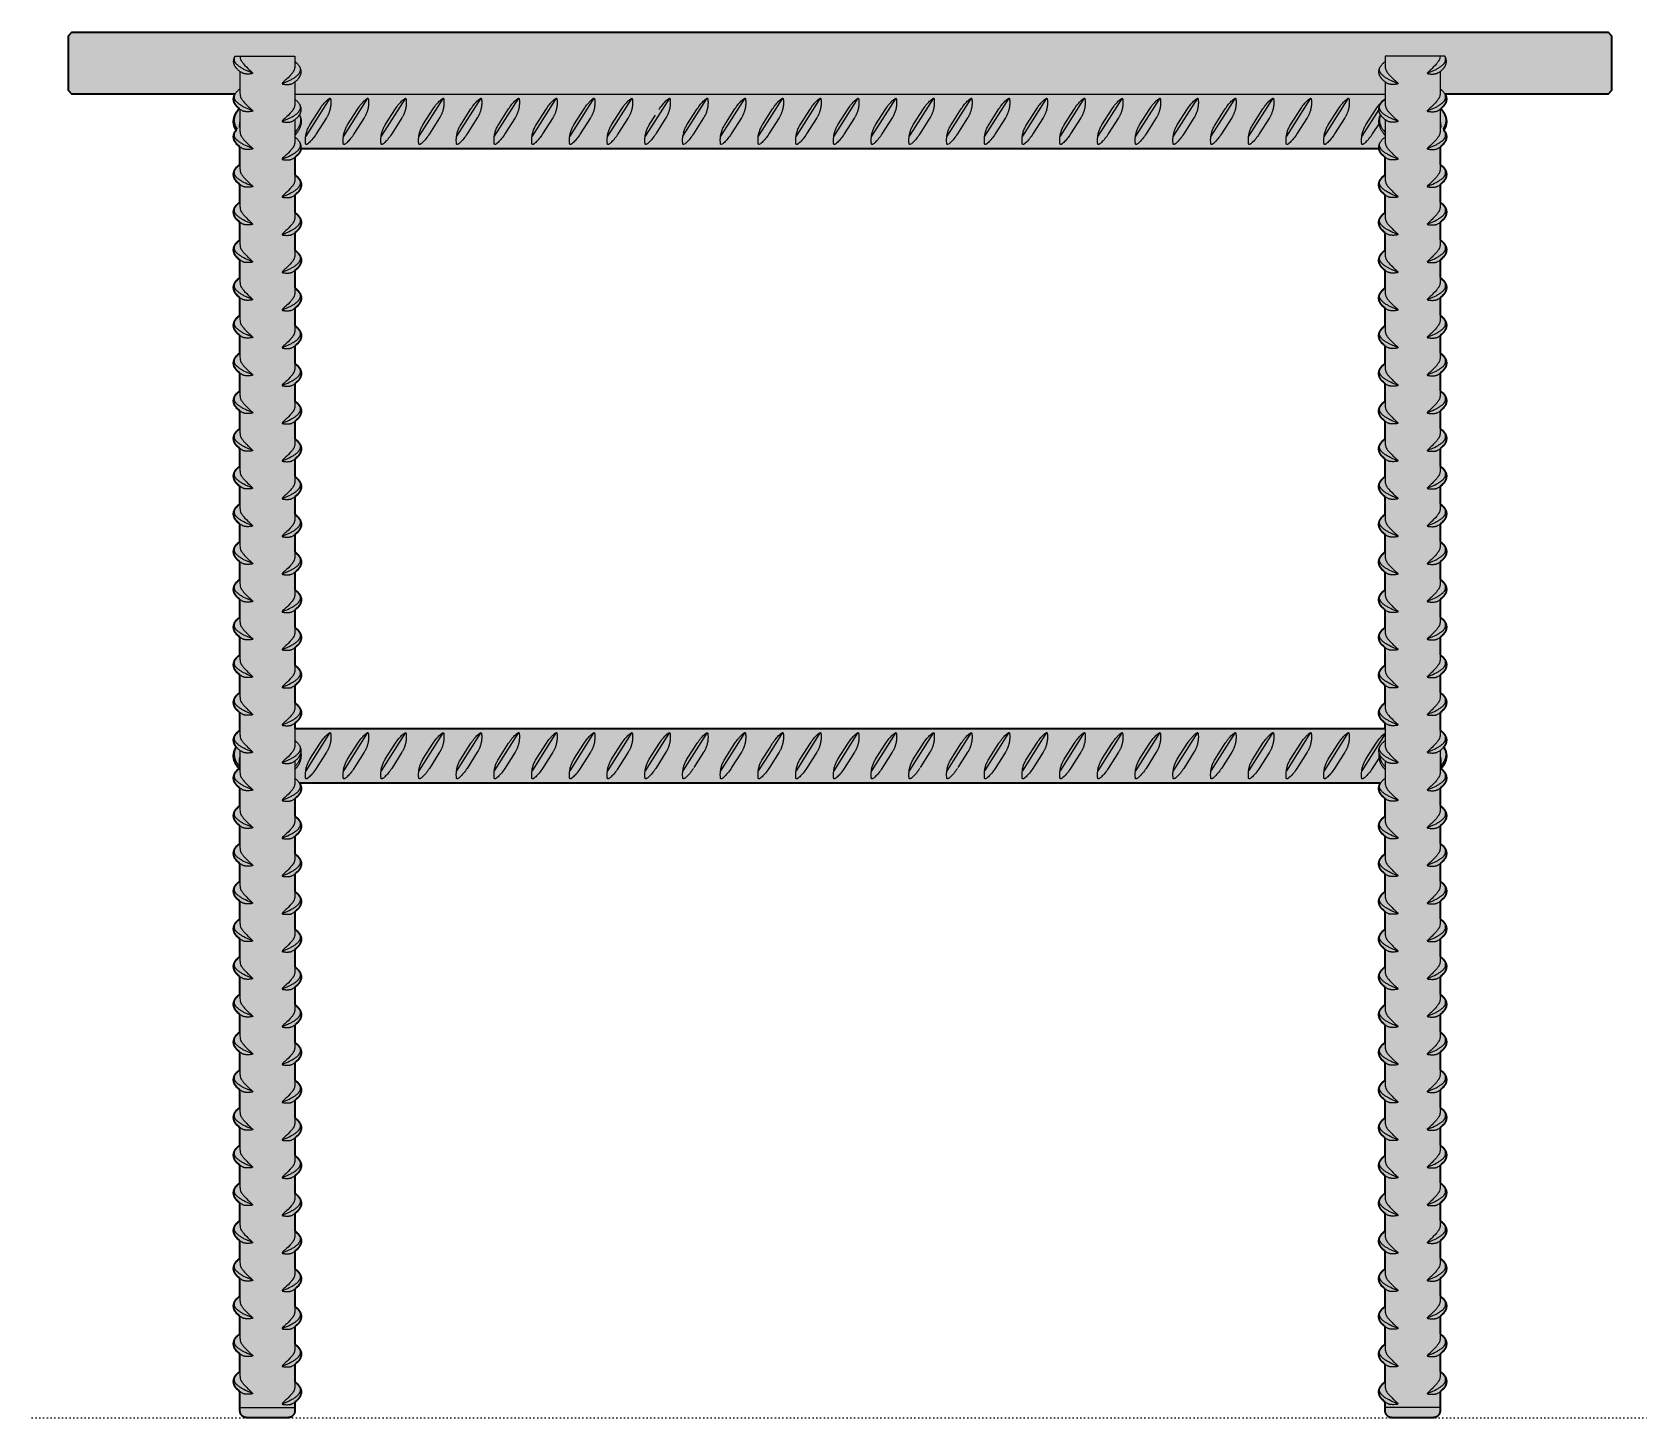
# Model space of a CAD drawing. Header units: millimetres. Extents: x 0 to 1192, y -689 to 404.
# Drawn here: x 720.4 to 1191.5, y 0 to 404 of the extents above; entities that cross this region are included whole.
import ezdxf

# ---------------------------------------------------------------- set-up
doc = ezdxf.new("R2010")
doc.units = ezdxf.units.MM
doc.linetypes.add('Dots', pattern=[1, 0, -1])
doc.layers.add('Blocks', color=7, linetype='Continuous')
doc.layers.add('Blocks$Fill', color=7, linetype='Continuous', true_color=0xffffff)
for name, color, linetype, lineweight, true_color in [('Blocks$Inner', 7, 'Continuous', 25, 0x007f00), ('Blocks$Outline', 7, 'Continuous', 35, 0xff3f3f), ('Groud', 7, 'Dots', 25, 0x243775)]:
    doc.layers.add(name, color=color, linetype=linetype, lineweight=lineweight, true_color=true_color)

# ---------------------------------------------------------------- blocks, each defined once
blk = doc.blocks.new('Rebar Side Table Side')
at = {"layer": 'Blocks$Fill'}
h = blk.add_hatch(color=256, dxfattribs=at)
h.paths.add_polyline_path([(59.12, 386), (11.56, 386), (10.56, 387), (10.56, 403), (11.56, 404), (459.56, 404), (460.56, 403), (460.56, 387), (459.56, 386), (411.99, 386), (412.02, 385.95), (412.07, 385.86), (412.12, 385.77), (412.16, 385.68), (412.2, 385.59), (412.23, 385.5), (412.26, 385.41), (412.29, 385.32), (412.32, 385.22), (412.34, 385.12), (412.36, 385.03), (412.37, 384.93), (412.39, 384.83), (412.39, 384.74), (412.4, 384.64), (412.4, 384.54), (412.4, 384.44), (412.39, 384.34), (412.38, 384.24), (412.37, 384.15), (412.36, 384.05), (412.34, 383.95), (412.32, 383.86), (412.29, 383.76), (412.26, 383.67), (412.23, 383.57), (412.2, 383.48), (412.16, 383.39), (412.12, 383.3), (412.07, 383.21), (412.02, 383.11), (411.96, 383.02), (411.9, 382.93), (411.84, 382.84), (411.77, 382.74), (411.7, 382.64), (411.62, 382.54), (411.53, 382.45), (411.43, 382.33), (411.31, 382.21), (411.2, 382.1), (411.08, 382), (410.96, 381.89), (410.84, 381.79), (410.75, 381.73), (411.05, 381.36), (411.19, 381.2), (411.32, 381.02), (411.44, 380.84), (411.56, 380.66), (411.67, 380.47), (411.78, 380.28), (411.88, 380.09), (411.97, 379.89), (412.05, 379.69), (412.13, 379.49), (412.2, 379.28), (412.24, 379.14), (412.28, 379), (412.31, 378.85), (412.34, 378.71), (412.36, 378.56), (412.38, 378.42), (412.39, 378.27), (412.4, 378.13), (412.4, 377.98), (412.4, 377.83), (412.39, 377.69), (412.38, 377.54), (412.36, 377.4), (412.34, 377.25), (412.31, 377.11), (412.28, 376.96), (412.24, 376.82), (412.2, 376.68), (411.67, 375.48), (411.96, 375.07), (412.02, 374.95), (412.07, 374.86), (412.12, 374.77), (412.16, 374.68), (412.2, 374.59), (412.23, 374.5), (412.26, 374.41), (412.29, 374.32), (412.32, 374.22), (412.34, 374.12), (412.36, 374.03), (412.37, 373.93), (412.39, 373.83), (412.39, 373.74), (412.4, 373.64), (412.4, 373.54), (412.4, 373.44), (412.39, 373.34), (412.38, 373.24), (412.37, 373.15), (412.36, 373.05), (412.34, 372.95), (412.32, 372.86), (412.29, 372.76), (412.26, 372.67), (412.23, 372.57), (412.2, 372.48), (412.16, 372.39), (412.12, 372.3), (412.07, 372.21), (412.02, 372.11), (411.96, 372.02), (411.9, 371.93), (411.84, 371.84), (411.77, 371.74), (411.7, 371.64), (411.62, 371.54), (411.53, 371.45), (411.43, 371.33), (411.31, 371.21), (411.2, 371.1), (411.08, 371), (410.96, 370.89), (410.84, 370.79), (410.65, 370.65), (410.56, 370.59), (410.56, 365.49), (410.83, 365.29), (410.96, 365.19), (411.09, 365.08), (411.21, 364.96), (411.33, 364.85), (411.44, 364.73), (411.55, 364.6), (411.66, 364.47), (411.76, 364.34), (411.86, 364.2), (411.96, 364.07), (412.02, 363.95), (412.07, 363.86), (412.12, 363.77), (412.16, 363.68), (412.2, 363.59), (412.23, 363.5), (412.26, 363.41), (412.29, 363.32), (412.32, 363.22), (412.34, 363.12), (412.36, 363.03), (412.37, 362.93), (412.39, 362.83), (412.39, 362.74), (412.4, 362.64), (412.4, 362.54), (412.4, 362.44), (412.39, 362.34), (412.38, 362.24), (412.37, 362.15), (412.36, 362.05), (412.34, 361.95), (412.32, 361.86), (412.29, 361.76), (412.26, 361.67), (412.23, 361.57), (412.2, 361.48), (412.16, 361.39), (412.12, 361.3), (412.07, 361.21), (412.02, 361.11), (411.96, 361.02), (411.9, 360.93), (411.84, 360.84), (411.77, 360.74), (411.7, 360.64), (411.62, 360.54), (411.53, 360.45), (411.43, 360.33), (411.31, 360.21), (411.2, 360.1), (411.08, 360), (410.96, 359.89), (410.84, 359.79), (410.65, 359.65), (410.56, 359.59), (410.56, 354.49), (410.83, 354.29), (410.96, 354.19), (411.09, 354.08), (411.21, 353.96), (411.33, 353.85), (411.44, 353.73), (411.55, 353.6), (411.66, 353.47), (411.76, 353.34), (411.86, 353.2), (411.96, 353.07), (412.02, 352.95), (412.07, 352.86), (412.12, 352.77), (412.16, 352.68), (412.2, 352.59), (412.23, 352.5), (412.26, 352.41), (412.29, 352.32), (412.32, 352.22), (412.34, 352.12), (412.36, 352.03), (412.37, 351.93), (412.39, 351.83), (412.39, 351.74), (412.4, 351.64), (412.4, 351.54), (412.4, 351.44), (412.39, 351.34), (412.38, 351.24), (412.37, 351.15), (412.36, 351.05), (412.34, 350.95), (412.32, 350.86), (412.29, 350.76), (412.26, 350.67), (412.23, 350.57), (412.2, 350.48), (412.16, 350.39), (412.12, 350.3), (412.07, 350.21), (412.02, 350.11), (411.96, 350.02), (411.9, 349.93), (411.84, 349.84), (411.77, 349.74), (411.7, 349.64), (411.62, 349.54), (411.53, 349.45), (411.43, 349.33), (411.31, 349.21), (411.2, 349.1), (411.08, 349), (410.96, 348.89), (410.84, 348.79), (410.65, 348.65), (410.56, 348.59), (410.56, 343.49), (410.83, 343.29), (410.96, 343.19), (411.09, 343.08), (411.21, 342.96), (411.33, 342.85), (411.44, 342.73), (411.55, 342.6), (411.66, 342.47), (411.76, 342.34), (411.86, 342.2), (411.96, 342.07), (412.02, 341.95), (412.07, 341.86), (412.12, 341.77), (412.16, 341.68), (412.2, 341.59), (412.23, 341.5), (412.26, 341.41), (412.29, 341.32), (412.32, 341.22), (412.34, 341.12), (412.36, 341.03), (412.37, 340.93), (412.39, 340.83), (412.39, 340.74), (412.4, 340.64), (412.4, 340.54), (412.4, 340.44), (412.39, 340.34), (412.38, 340.24), (412.37, 340.15), (412.36, 340.05), (412.34, 339.95), (412.32, 339.86), (412.29, 339.76), (412.26, 339.67), (412.23, 339.57), (412.2, 339.48), (412.16, 339.39), (412.12, 339.3), (412.07, 339.21), (412.02, 339.11), (411.96, 339.02), (411.9, 338.93), (411.84, 338.84), (411.77, 338.74), (411.7, 338.64), (411.62, 338.54), (411.53, 338.45), (411.43, 338.33), (411.31, 338.21), (411.2, 338.1), (411.08, 338), (410.96, 337.89), (410.84, 337.79), (410.65, 337.65), (410.56, 337.59), (410.56, 332.49), (410.83, 332.29), (410.96, 332.19), (411.09, 332.08), (411.21, 331.96), (411.33, 331.85), (411.44, 331.73), (411.55, 331.6), (411.66, 331.47), (411.76, 331.34), (411.86, 331.2), (411.96, 331.07), (412.02, 330.95), (412.07, 330.86), (412.12, 330.77), (412.16, 330.68), (412.2, 330.59), (412.23, 330.5), (412.26, 330.41), (412.29, 330.32), (412.32, 330.22), (412.34, 330.12), (412.36, 330.03), (412.37, 329.93), (412.39, 329.83), (412.39, 329.74), (412.4, 329.64), (412.4, 329.54), (412.4, 329.44), (412.39, 329.34), (412.38, 329.24), (412.37, 329.15), (412.36, 329.05), (412.34, 328.95), (412.32, 328.86), (412.29, 328.76), (412.26, 328.67), (412.23, 328.57), (412.2, 328.48), (412.16, 328.39), (412.12, 328.3), (412.07, 328.21), (412.02, 328.11), (411.96, 328.02), (411.9, 327.93), (411.84, 327.84), (411.77, 327.74), (411.7, 327.64), (411.62, 327.54), (411.53, 327.45), (411.43, 327.33), (411.31, 327.21), (411.2, 327.1), (411.08, 327), (410.96, 326.89), (410.84, 326.79), (410.65, 326.65), (410.56, 326.59), (410.56, 321.49), (410.83, 321.29), (410.96, 321.19), (411.09, 321.08), (411.21, 320.96), (411.33, 320.85), (411.44, 320.73), (411.55, 320.6), (411.66, 320.47), (411.76, 320.34), (411.86, 320.2), (411.96, 320.07), (412.02, 319.95), (412.07, 319.86), (412.12, 319.77), (412.16, 319.68), (412.2, 319.59), (412.23, 319.5), (412.26, 319.41), (412.29, 319.32), (412.32, 319.22), (412.34, 319.12), (412.36, 319.03), (412.37, 318.93), (412.39, 318.83), (412.39, 318.74), (412.4, 318.64), (412.4, 318.54), (412.4, 318.44), (412.39, 318.34), (412.38, 318.24), (412.37, 318.15), (412.36, 318.05), (412.34, 317.95), (412.32, 317.86), (412.29, 317.76), (412.26, 317.67), (412.23, 317.57), (412.2, 317.48), (412.16, 317.39), (412.12, 317.3), (412.07, 317.21), (412.02, 317.11), (411.96, 317.02), (411.9, 316.93), (411.84, 316.84), (411.77, 316.74), (411.7, 316.64), (411.62, 316.54), (411.53, 316.45), (411.43, 316.33), (411.31, 316.21), (411.2, 316.1), (411.08, 316), (410.96, 315.89), (410.84, 315.79), (410.65, 315.65), (410.56, 315.59), (410.56, 310.49), (410.83, 310.29), (410.96, 310.19), (411.09, 310.08), (411.21, 309.96), (411.33, 309.85), (411.44, 309.73), (411.55, 309.6), (411.66, 309.47), (411.76, 309.34), (411.86, 309.2), (411.96, 309.07), (412.02, 308.94), (412.07, 308.86), (412.12, 308.77), (412.16, 308.68), (412.2, 308.59), (412.23, 308.5), (412.26, 308.41), (412.29, 308.32), (412.32, 308.22), (412.34, 308.12), (412.36, 308.03), (412.37, 307.93), (412.39, 307.83), (412.39, 307.74), (412.4, 307.64), (412.4, 307.54), (412.4, 307.44), (412.39, 307.34), (412.38, 307.24), (412.37, 307.15), (412.36, 307.05), (412.34, 306.95), (412.32, 306.86), (412.29, 306.76), (412.26, 306.67), (412.23, 306.57), (412.2, 306.48), (412.16, 306.39), (412.12, 306.3), (412.07, 306.21), (412.02, 306.11), (411.96, 306.02), (411.9, 305.93), (411.84, 305.84), (411.77, 305.74), (411.7, 305.64), (411.62, 305.54), (411.53, 305.45), (411.43, 305.33), (411.31, 305.21), (411.2, 305.1), (411.08, 305), (410.96, 304.89), (410.84, 304.79), (410.65, 304.65), (410.56, 304.59), (410.56, 299.49), (410.83, 299.29), (410.96, 299.19), (411.09, 299.08), (411.21, 298.96), (411.33, 298.85), (411.44, 298.73), (411.55, 298.6), (411.66, 298.47), (411.76, 298.34), (411.86, 298.2), (411.96, 298.07), (412.02, 297.95), (412.07, 297.86), (412.12, 297.77), (412.16, 297.68), (412.2, 297.59), (412.23, 297.5), (412.26, 297.41), (412.29, 297.32), (412.32, 297.22), (412.34, 297.12), (412.36, 297.03), (412.37, 296.93), (412.39, 296.83), (412.39, 296.74), (412.4, 296.64), (412.4, 296.54), (412.4, 296.44), (412.39, 296.34), (412.38, 296.24), (412.37, 296.15), (412.36, 296.05), (412.34, 295.95), (412.32, 295.86), (412.29, 295.76), (412.26, 295.67), (412.23, 295.57), (412.2, 295.48), (412.16, 295.39), (412.12, 295.3), (412.07, 295.21), (412.02, 295.11), (411.96, 295.02), (411.9, 294.93), (411.84, 294.84), (411.77, 294.74), (411.7, 294.64), (411.62, 294.54), (411.53, 294.45), (411.43, 294.33), (411.31, 294.21), (411.2, 294.1), (411.08, 294), (410.96, 293.89), (410.84, 293.79), (410.65, 293.65), (410.56, 293.59), (410.56, 288.49), (410.83, 288.29), (410.96, 288.19), (411.09, 288.08), (411.21, 287.96), (411.33, 287.85), (411.44, 287.73), (411.55, 287.6), (411.66, 287.47), (411.76, 287.34), (411.86, 287.2), (411.96, 287.07), (412.01, 286.96), (412.07, 286.86), (412.12, 286.77), (412.16, 286.68), (412.2, 286.59), (412.23, 286.5), (412.26, 286.41), (412.29, 286.32), (412.32, 286.22), (412.34, 286.12), (412.36, 286.03), (412.37, 285.93), (412.39, 285.83), (412.39, 285.74), (412.4, 285.64), (412.4, 285.54), (412.4, 285.44), (412.39, 285.34), (412.38, 285.24), (412.37, 285.15), (412.36, 285.05), (412.34, 284.95), (412.32, 284.86), (412.29, 284.76), (412.26, 284.67), (412.23, 284.57), (412.2, 284.48), (412.16, 284.39), (412.12, 284.3), (412.07, 284.21), (412.02, 284.11), (411.96, 284.02), (411.9, 283.93), (411.84, 283.84), (411.77, 283.74), (411.7, 283.64), (411.62, 283.54), (411.53, 283.45), (411.43, 283.33), (411.31, 283.21), (411.2, 283.1), (411.08, 283), (410.96, 282.89), (410.84, 282.79), (410.65, 282.65), (410.56, 282.59), (410.56, 277.49), (410.83, 277.29), (410.96, 277.19), (411.09, 277.08), (411.21, 276.96), (411.33, 276.85), (411.44, 276.73), (411.55, 276.6), (411.66, 276.47), (411.76, 276.34), (411.86, 276.2), (411.96, 276.07), (412.02, 275.95), (412.07, 275.86), (412.12, 275.77), (412.16, 275.68), (412.2, 275.59), (412.23, 275.5), (412.26, 275.41), (412.29, 275.32), (412.32, 275.22), (412.34, 275.12), (412.36, 275.03), (412.37, 274.93), (412.39, 274.83), (412.39, 274.74), (412.4, 274.64), (412.4, 274.54), (412.4, 274.44), (412.39, 274.34), (412.38, 274.24), (412.37, 274.15), (412.36, 274.05), (412.34, 273.95), (412.32, 273.86), (412.29, 273.76), (412.26, 273.67), (412.23, 273.57), (412.2, 273.48), (412.16, 273.39), (412.12, 273.3), (412.07, 273.21), (412.02, 273.11), (411.96, 273.02), (411.9, 272.93), (411.84, 272.84), (411.77, 272.74), (411.7, 272.64), (411.62, 272.54), (411.53, 272.45), (411.43, 272.33), (411.31, 272.21), (411.2, 272.1), (411.08, 272), (410.96, 271.89), (410.84, 271.79), (410.65, 271.65), (410.56, 271.59), (410.56, 266.49), (410.83, 266.29), (410.96, 266.19), (411.09, 266.08), (411.21, 265.96), (411.33, 265.85), (411.44, 265.73), (411.55, 265.6), (411.66, 265.47), (411.76, 265.34), (411.86, 265.2), (411.96, 265.07), (412.02, 264.95), (412.07, 264.86), (412.12, 264.77), (412.16, 264.68), (412.2, 264.59), (412.23, 264.5), (412.26, 264.41), (412.29, 264.32), (412.32, 264.22), (412.34, 264.12), (412.36, 264.03), (412.37, 263.93), (412.39, 263.83), (412.39, 263.74), (412.4, 263.64), (412.4, 263.54), (412.4, 263.44), (412.39, 263.34), (412.38, 263.24), (412.37, 263.15), (412.36, 263.05), (412.34, 262.95), (412.32, 262.86), (412.29, 262.76), (412.26, 262.67), (412.23, 262.57), (412.2, 262.48), (412.16, 262.39), (412.12, 262.3), (412.07, 262.21), (412.02, 262.11), (411.96, 262.02), (411.9, 261.93), (411.84, 261.84), (411.77, 261.74), (411.7, 261.64), (411.62, 261.54), (411.53, 261.45), (411.43, 261.33), (411.31, 261.21), (411.2, 261.1), (411.08, 261), (410.96, 260.89), (410.84, 260.79), (410.65, 260.65), (410.56, 260.59), (410.56, 255.49), (410.83, 255.29), (410.96, 255.19), (411.09, 255.08), (411.21, 254.96), (411.33, 254.85), (411.44, 254.73), (411.55, 254.6), (411.66, 254.47), (411.76, 254.34), (411.86, 254.2), (411.96, 254.07), (412.01, 253.96), (412.07, 253.86), (412.12, 253.77), (412.16, 253.68), (412.2, 253.59), (412.23, 253.5), (412.26, 253.41), (412.29, 253.32), (412.32, 253.22), (412.34, 253.12), (412.36, 253.03), (412.37, 252.93), (412.39, 252.83), (412.39, 252.74), (412.4, 252.64), (412.4, 252.54), (412.4, 252.44), (412.39, 252.34), (412.38, 252.24), (412.37, 252.15), (412.36, 252.05), (412.34, 251.95), (412.32, 251.86), (412.29, 251.76), (412.26, 251.67), (412.23, 251.57), (412.2, 251.48), (412.16, 251.39), (412.12, 251.3), (412.07, 251.21), (412.02, 251.11), (411.96, 251.02), (411.9, 250.93), (411.84, 250.84), (411.77, 250.74), (411.7, 250.64), (411.62, 250.54), (411.53, 250.45), (411.43, 250.33), (411.31, 250.21), (411.2, 250.1), (411.08, 250), (410.96, 249.89), (410.84, 249.79), (410.65, 249.65), (410.56, 249.59), (410.56, 244.49), (410.83, 244.29), (410.96, 244.19), (411.09, 244.08), (411.21, 243.96), (411.33, 243.85), (411.44, 243.73), (411.55, 243.6), (411.66, 243.47), (411.76, 243.34), (411.86, 243.2), (411.96, 243.07), (412.01, 242.96), (412.07, 242.86), (412.12, 242.77), (412.16, 242.68), (412.2, 242.59), (412.23, 242.5), (412.26, 242.41), (412.29, 242.32), (412.32, 242.22), (412.34, 242.12), (412.36, 242.03), (412.37, 241.93), (412.39, 241.83), (412.39, 241.74), (412.4, 241.64), (412.4, 241.54), (412.4, 241.44), (412.39, 241.34), (412.38, 241.24), (412.37, 241.15), (412.36, 241.05), (412.34, 240.95), (412.32, 240.86), (412.29, 240.76), (412.26, 240.67), (412.23, 240.57), (412.2, 240.48), (412.16, 240.39), (412.12, 240.3), (412.07, 240.21), (412.02, 240.11), (411.96, 240.02), (411.9, 239.93), (411.84, 239.84), (411.77, 239.74), (411.7, 239.64), (411.62, 239.54), (411.53, 239.45), (411.43, 239.33), (411.31, 239.21), (411.2, 239.1), (411.08, 239), (410.96, 238.89), (410.84, 238.79), (410.65, 238.65), (410.56, 238.59), (410.56, 233.49), (410.83, 233.29), (410.96, 233.19), (411.09, 233.08), (411.21, 232.96), (411.33, 232.85), (411.44, 232.73), (411.55, 232.6), (411.66, 232.47), (411.76, 232.34), (411.86, 232.2), (411.96, 232.07), (412.02, 231.95), (412.07, 231.86), (412.12, 231.77), (412.16, 231.68), (412.2, 231.59), (412.23, 231.5), (412.26, 231.41), (412.29, 231.32), (412.32, 231.22), (412.34, 231.12), (412.36, 231.03), (412.37, 230.93), (412.39, 230.83), (412.39, 230.74), (412.4, 230.64), (412.4, 230.54), (412.4, 230.44), (412.39, 230.34), (412.38, 230.24), (412.37, 230.15), (412.36, 230.05), (412.34, 229.95), (412.32, 229.86), (412.29, 229.76), (412.26, 229.67), (412.23, 229.57), (412.2, 229.48), (412.16, 229.39), (412.12, 229.3), (412.07, 229.21), (412.02, 229.11), (411.96, 229.02), (411.9, 228.93), (411.84, 228.84), (411.77, 228.74), (411.7, 228.64), (411.62, 228.54), (411.53, 228.45), (411.43, 228.33), (411.31, 228.21), (411.2, 228.1), (411.08, 228), (410.96, 227.89), (410.84, 227.79), (410.65, 227.65), (410.56, 227.59), (410.56, 222.49), (410.83, 222.29), (410.96, 222.19), (411.09, 222.08), (411.21, 221.96), (411.33, 221.85), (411.44, 221.73), (411.55, 221.6), (411.66, 221.47), (411.76, 221.34), (411.86, 221.2), (411.96, 221.07), (412.02, 220.95), (412.07, 220.86), (412.12, 220.77), (412.16, 220.68), (412.2, 220.59), (412.23, 220.5), (412.26, 220.41), (412.29, 220.32), (412.32, 220.22), (412.34, 220.12), (412.36, 220.03), (412.37, 219.93), (412.39, 219.83), (412.39, 219.74), (412.4, 219.64), (412.4, 219.54), (412.4, 219.44), (412.39, 219.34), (412.38, 219.24), (412.37, 219.15), (412.36, 219.05), (412.34, 218.95), (412.32, 218.86), (412.29, 218.76), (412.26, 218.67), (412.23, 218.57), (412.2, 218.48), (412.16, 218.39), (412.12, 218.3), (412.07, 218.21), (412.02, 218.11), (411.96, 218.02), (411.9, 217.93), (411.84, 217.84), (411.77, 217.74), (411.7, 217.64), (411.62, 217.54), (411.53, 217.45), (411.43, 217.33), (411.31, 217.21), (411.2, 217.1), (411.08, 217), (410.96, 216.89), (410.84, 216.79), (410.65, 216.65), (410.56, 216.59), (410.56, 211.49), (410.83, 211.29), (410.96, 211.19), (411.09, 211.08), (411.21, 210.96), (411.33, 210.85), (411.44, 210.73), (411.55, 210.6), (411.66, 210.47), (411.76, 210.34), (411.86, 210.2), (411.96, 210.07), (412.01, 209.96), (412.07, 209.86), (412.12, 209.77), (412.16, 209.68), (412.2, 209.59), (412.23, 209.5), (412.26, 209.41), (412.29, 209.32), (412.32, 209.22), (412.34, 209.12), (412.36, 209.03), (412.37, 208.93), (412.39, 208.83), (412.39, 208.74), (412.4, 208.64), (412.4, 208.54), (412.4, 208.44), (412.39, 208.34), (412.38, 208.24), (412.37, 208.15), (412.36, 208.05), (412.34, 207.95), (412.32, 207.86), (412.29, 207.76), (412.26, 207.67), (412.23, 207.57), (412.2, 207.48), (412.16, 207.39), (412.12, 207.3), (412.07, 207.21), (412.02, 207.11), (411.96, 207.02), (411.9, 206.93), (411.84, 206.84), (411.77, 206.74), (411.7, 206.64), (411.62, 206.54), (411.53, 206.45), (411.43, 206.33), (411.31, 206.21), (411.2, 206.1), (411.08, 206), (410.96, 205.89), (410.84, 205.79), (410.65, 205.65), (410.56, 205.59), (410.56, 200.49), (410.83, 200.29), (410.96, 200.19), (411.09, 200.08), (411.21, 199.96), (411.33, 199.85), (411.44, 199.73), (411.55, 199.6), (411.66, 199.47), (411.76, 199.34), (411.86, 199.2), (411.96, 199.07), (412.01, 198.96), (412.07, 198.86), (412.12, 198.77), (412.16, 198.68), (412.2, 198.59), (412.23, 198.5), (412.26, 198.41), (412.29, 198.32), (412.32, 198.22), (412.34, 198.12), (412.36, 198.03), (412.37, 197.93), (412.39, 197.83), (412.39, 197.74), (412.4, 197.64), (412.4, 197.54), (412.4, 197.44), (412.39, 197.34), (412.38, 197.24), (412.37, 197.15), (412.36, 197.05), (412.34, 196.95), (412.32, 196.86), (412.29, 196.76), (412.26, 196.67), (412.23, 196.57), (412.2, 196.48), (412.16, 196.39), (412.12, 196.3), (412.07, 196.21), (412.02, 196.11), (411.96, 196.02), (411.9, 195.93), (411.84, 195.84), (411.77, 195.74), (411.7, 195.64), (411.63, 195.55), (411.99, 194.86), (412.05, 194.72), (412.1, 194.57), (412.16, 194.43), (412.2, 194.28), (412.24, 194.14), (412.28, 194), (412.31, 193.85), (412.34, 193.71), (412.36, 193.56), (412.38, 193.42), (412.39, 193.27), (412.4, 193.13), (412.4, 192.98), (412.4, 192.83), (412.39, 192.69), (412.38, 192.54), (412.36, 192.4), (412.34, 192.25), (412.31, 192.11), (412.28, 191.96), (412.24, 191.82), (412.2, 191.68), (412.14, 191.49), (412.07, 191.3), (411.99, 191.12), (411.91, 190.93), (411.82, 190.75), (411.72, 190.57), (411.62, 190.4), (411.52, 190.23), (411.4, 190.06), (411.29, 189.91), (411.17, 189.75), (411.05, 189.6), (410.8, 189.3), (410.93, 189.21), (411.05, 189.11), (411.16, 189.01), (411.27, 188.9), (411.38, 188.79), (411.49, 188.68), (411.59, 188.56), (411.69, 188.44), (411.78, 188.32), (411.87, 188.19), (411.96, 188.07), (412.05, 187.89), (412.07, 187.86), (412.12, 187.77), (412.16, 187.68), (412.2, 187.59), (412.23, 187.5), (412.26, 187.41), (412.29, 187.32), (412.32, 187.22), (412.34, 187.12), (412.36, 187.03), (412.37, 186.93), (412.39, 186.83), (412.39, 186.74), (412.4, 186.64), (412.4, 186.54), (412.4, 186.44), (412.39, 186.34), (412.38, 186.24), (412.37, 186.15), (412.36, 186.05), (412.34, 185.95), (412.32, 185.86), (412.29, 185.76), (412.26, 185.67), (412.23, 185.57), (412.2, 185.48), (412.16, 185.39), (412.12, 185.3), (412.07, 185.21), (412.02, 185.11), (411.96, 185.02), (411.9, 184.93), (411.84, 184.84), (411.77, 184.74), (411.7, 184.64), (411.62, 184.54), (411.53, 184.45), (411.43, 184.33), (411.31, 184.21), (411.2, 184.1), (411.08, 184), (410.96, 183.89), (410.84, 183.79), (410.65, 183.65), (410.56, 183.59), (410.56, 178.49), (410.83, 178.29), (410.96, 178.19), (411.09, 178.08), (411.21, 177.96), (411.33, 177.85), (411.44, 177.73), (411.55, 177.6), (411.66, 177.47), (411.76, 177.34), (411.86, 177.2), (411.96, 177.07), (412.02, 176.95), (412.07, 176.86), (412.12, 176.77), (412.16, 176.68), (412.2, 176.59), (412.23, 176.5), (412.26, 176.41), (412.29, 176.32), (412.32, 176.22), (412.34, 176.12), (412.36, 176.03), (412.37, 175.93), (412.39, 175.83), (412.39, 175.74), (412.4, 175.64), (412.4, 175.54), (412.4, 175.44), (412.39, 175.34), (412.38, 175.24), (412.37, 175.15), (412.36, 175.05), (412.34, 174.95), (412.32, 174.86), (412.29, 174.76), (412.26, 174.67), (412.23, 174.57), (412.2, 174.48), (412.16, 174.39), (412.12, 174.3), (412.07, 174.21), (412.02, 174.11), (411.96, 174.02), (411.9, 173.93), (411.84, 173.84), (411.77, 173.74), (411.7, 173.64), (411.62, 173.54), (411.53, 173.45), (411.43, 173.33), (411.31, 173.21), (411.2, 173.1), (411.08, 173), (410.96, 172.89), (410.84, 172.79), (410.65, 172.65), (410.56, 172.59), (410.56, 167.49), (410.83, 167.29), (410.96, 167.19), (411.09, 167.08), (411.21, 166.96), (411.33, 166.85), (411.44, 166.73), (411.55, 166.6), (411.66, 166.47), (411.76, 166.34), (411.86, 166.2), (411.96, 166.07), (412.02, 165.95), (412.07, 165.86), (412.12, 165.77), (412.16, 165.68), (412.2, 165.59), (412.23, 165.5), (412.26, 165.41), (412.29, 165.32), (412.32, 165.22), (412.34, 165.12), (412.36, 165.03), (412.37, 164.93), (412.39, 164.83), (412.39, 164.74), (412.4, 164.64), (412.4, 164.54), (412.4, 164.44), (412.39, 164.34), (412.38, 164.24), (412.37, 164.15), (412.36, 164.05), (412.34, 163.95), (412.32, 163.86), (412.29, 163.76), (412.26, 163.67), (412.23, 163.57), (412.2, 163.48), (412.16, 163.39), (412.12, 163.3), (412.07, 163.21), (412.02, 163.11), (411.96, 163.02), (411.9, 162.93), (411.84, 162.84), (411.77, 162.74), (411.7, 162.64), (411.62, 162.54), (411.53, 162.45), (411.43, 162.33), (411.31, 162.21), (411.2, 162.1), (411.08, 162), (410.96, 161.89), (410.84, 161.79), (410.65, 161.65), (410.56, 161.59), (410.56, 156.49), (410.83, 156.29), (410.96, 156.19), (411.09, 156.08), (411.21, 155.96), (411.33, 155.85), (411.44, 155.73), (411.55, 155.6), (411.66, 155.47), (411.76, 155.34), (411.86, 155.2), (411.96, 155.07), (412.02, 154.95), (412.07, 154.86), (412.12, 154.77), (412.16, 154.68), (412.2, 154.59), (412.23, 154.5), (412.26, 154.41), (412.29, 154.32), (412.32, 154.22), (412.34, 154.12), (412.36, 154.03), (412.37, 153.93), (412.39, 153.83), (412.39, 153.74), (412.4, 153.64), (412.4, 153.54), (412.4, 153.44), (412.39, 153.34), (412.38, 153.24), (412.37, 153.15), (412.36, 153.05), (412.34, 152.95), (412.32, 152.86), (412.29, 152.76), (412.26, 152.67), (412.23, 152.57), (412.2, 152.48), (412.16, 152.39), (412.12, 152.3), (412.07, 152.21), (412.02, 152.11), (411.96, 152.02), (411.9, 151.93), (411.84, 151.84), (411.77, 151.74), (411.7, 151.64), (411.62, 151.54), (411.53, 151.45), (411.43, 151.33), (411.31, 151.21), (411.2, 151.1), (411.08, 151), (410.96, 150.89), (410.84, 150.79), (410.65, 150.65), (410.56, 150.59), (410.56, 145.49), (410.83, 145.29), (410.96, 145.19), (411.09, 145.08), (411.21, 144.96), (411.33, 144.85), (411.44, 144.73), (411.55, 144.6), (411.66, 144.47), (411.76, 144.34), (411.86, 144.2), (411.96, 144.07), (412.02, 143.95), (412.07, 143.86), (412.12, 143.77), (412.16, 143.68), (412.2, 143.59), (412.23, 143.5), (412.26, 143.41), (412.29, 143.32), (412.32, 143.22), (412.34, 143.12), (412.36, 143.03), (412.37, 142.93), (412.39, 142.83), (412.39, 142.74), (412.4, 142.64), (412.4, 142.54), (412.4, 142.44), (412.39, 142.34), (412.38, 142.24), (412.37, 142.15), (412.36, 142.05), (412.34, 141.95), (412.32, 141.86), (412.29, 141.76), (412.26, 141.67), (412.23, 141.57), (412.2, 141.48), (412.16, 141.39), (412.12, 141.3), (412.07, 141.21), (412.02, 141.11), (411.96, 141.02), (411.9, 140.93), (411.84, 140.84), (411.77, 140.74), (411.7, 140.64), (411.62, 140.54), (411.53, 140.45), (411.43, 140.33), (411.31, 140.21), (411.2, 140.1), (411.08, 140), (410.96, 139.89), (410.84, 139.79), (410.65, 139.65), (410.56, 139.59), (410.56, 134.49), (410.83, 134.29), (410.96, 134.19), (411.09, 134.08), (411.21, 133.96), (411.33, 133.85), (411.44, 133.73), (411.55, 133.6), (411.66, 133.47), (411.76, 133.34), (411.86, 133.2), (411.96, 133.07), (412.02, 132.95), (412.07, 132.86), (412.12, 132.77), (412.16, 132.68), (412.2, 132.59), (412.23, 132.5), (412.26, 132.41), (412.29, 132.32), (412.32, 132.22), (412.34, 132.12), (412.36, 132.03), (412.37, 131.93), (412.39, 131.83), (412.39, 131.74), (412.4, 131.64), (412.4, 131.54), (412.4, 131.44), (412.39, 131.34), (412.38, 131.24), (412.37, 131.15), (412.36, 131.05), (412.34, 130.95), (412.32, 130.86), (412.29, 130.76), (412.26, 130.67), (412.23, 130.57), (412.2, 130.48), (412.16, 130.39), (412.12, 130.3), (412.07, 130.21), (412.02, 130.11), (411.96, 130.02), (411.9, 129.93), (411.84, 129.84), (411.77, 129.74), (411.7, 129.64), (411.62, 129.54), (411.53, 129.45), (411.43, 129.33), (411.31, 129.21), (411.2, 129.1), (411.08, 129), (410.96, 128.89), (410.84, 128.79), (410.65, 128.65), (410.56, 128.59), (410.56, 123.49), (410.83, 123.29), (410.96, 123.19), (411.09, 123.08), (411.21, 122.96), (411.33, 122.85), (411.44, 122.73), (411.55, 122.6), (411.66, 122.47), (411.76, 122.34), (411.86, 122.2), (411.96, 122.07), (412.02, 121.95), (412.07, 121.86), (412.12, 121.77), (412.16, 121.68), (412.2, 121.59), (412.23, 121.5), (412.26, 121.41), (412.29, 121.32), (412.32, 121.22), (412.34, 121.12), (412.36, 121.03), (412.37, 120.93), (412.39, 120.83), (412.39, 120.74), (412.4, 120.64), (412.4, 120.54), (412.4, 120.44), (412.39, 120.34), (412.38, 120.24), (412.37, 120.15), (412.36, 120.05), (412.34, 119.95), (412.32, 119.86), (412.29, 119.76), (412.26, 119.67), (412.23, 119.57), (412.2, 119.48), (412.16, 119.39), (412.12, 119.3), (412.07, 119.21), (412.02, 119.11), (411.96, 119.02), (411.9, 118.93), (411.84, 118.84), (411.77, 118.74), (411.7, 118.64), (411.62, 118.54), (411.53, 118.45), (411.43, 118.33), (411.31, 118.21), (411.2, 118.1), (411.08, 118), (410.96, 117.89), (410.84, 117.79), (410.65, 117.65), (410.56, 117.59), (410.56, 112.49), (410.83, 112.29), (410.96, 112.19), (411.09, 112.08), (411.21, 111.96), (411.33, 111.85), (411.44, 111.73), (411.55, 111.6), (411.66, 111.47), (411.76, 111.34), (411.86, 111.2), (411.96, 111.07), (412.02, 110.95), (412.07, 110.86), (412.12, 110.77), (412.16, 110.68), (412.2, 110.59), (412.23, 110.5), (412.26, 110.41), (412.29, 110.32), (412.32, 110.22), (412.34, 110.12), (412.36, 110.03), (412.37, 109.93), (412.39, 109.83), (412.39, 109.74), (412.4, 109.64), (412.4, 109.54), (412.4, 109.44), (412.39, 109.34), (412.38, 109.24), (412.37, 109.15), (412.36, 109.05), (412.34, 108.95), (412.32, 108.86), (412.29, 108.76), (412.26, 108.67), (412.23, 108.57), (412.2, 108.48), (412.16, 108.39), (412.12, 108.3), (412.07, 108.21), (412.02, 108.11), (411.96, 108.02), (411.9, 107.93), (411.84, 107.84), (411.77, 107.74), (411.7, 107.64), (411.62, 107.54), (411.53, 107.45), (411.43, 107.33), (411.31, 107.21), (411.2, 107.1), (411.08, 107), (410.96, 106.89), (410.84, 106.79), (410.65, 106.65), (410.56, 106.59), (410.56, 101.49), (410.83, 101.29), (410.96, 101.19), (411.09, 101.08), (411.21, 100.96), (411.33, 100.85), (411.44, 100.73), (411.55, 100.6), (411.66, 100.47), (411.76, 100.34), (411.86, 100.2), (411.96, 100.07), (412.02, 99.95), (412.07, 99.86), (412.12, 99.77), (412.16, 99.68), (412.2, 99.59), (412.23, 99.5), (412.26, 99.41), (412.29, 99.32), (412.32, 99.22), (412.34, 99.12), (412.36, 99.03), (412.37, 98.93), (412.39, 98.83), (412.39, 98.74), (412.4, 98.64), (412.4, 98.54), (412.4, 98.44), (412.39, 98.34), (412.38, 98.24), (412.37, 98.15), (412.36, 98.05), (412.34, 97.95), (412.32, 97.86), (412.29, 97.76), (412.26, 97.67), (412.23, 97.57), (412.2, 97.48), (412.16, 97.39), (412.12, 97.3), (412.07, 97.21), (412.02, 97.11), (411.96, 97.02), (411.9, 96.93), (411.84, 96.84), (411.77, 96.74), (411.7, 96.64), (411.62, 96.54), (411.53, 96.45), (411.43, 96.33), (411.31, 96.21), (411.2, 96.1), (411.08, 96), (410.96, 95.89), (410.84, 95.79), (410.65, 95.65), (410.56, 95.59), (410.56, 90.49), (410.83, 90.29), (410.96, 90.19), (411.09, 90.08), (411.21, 89.96), (411.33, 89.85), (411.44, 89.73), (411.55, 89.6), (411.66, 89.47), (411.76, 89.34), (411.86, 89.2), (411.96, 89.07), (412.02, 88.95), (412.07, 88.86), (412.12, 88.77), (412.16, 88.68), (412.2, 88.59), (412.23, 88.5), (412.26, 88.41), (412.29, 88.32), (412.32, 88.22), (412.34, 88.12), (412.36, 88.03), (412.37, 87.93), (412.39, 87.83), (412.39, 87.74), (412.4, 87.64), (412.4, 87.54), (412.4, 87.44), (412.39, 87.34), (412.38, 87.24), (412.37, 87.15), (412.36, 87.05), (412.34, 86.95), (412.32, 86.86), (412.29, 86.76), (412.26, 86.67), (412.23, 86.57), (412.2, 86.48), (412.16, 86.39), (412.12, 86.3), (412.07, 86.21), (412.02, 86.11), (411.96, 86.02), (411.9, 85.93), (411.84, 85.84), (411.77, 85.74), (411.7, 85.64), (411.62, 85.54), (411.53, 85.45), (411.43, 85.33), (411.31, 85.21), (411.2, 85.1), (411.08, 85), (410.96, 84.89), (410.84, 84.79), (410.65, 84.65), (410.56, 84.59), (410.56, 79.49), (410.83, 79.29), (410.96, 79.19), (411.09, 79.08), (411.21, 78.96), (411.33, 78.85), (411.44, 78.73), (411.55, 78.6), (411.66, 78.47), (411.76, 78.34), (411.86, 78.2), (411.96, 78.07), (412.02, 77.95), (412.07, 77.86), (412.12, 77.77), (412.16, 77.68), (412.2, 77.59), (412.23, 77.5), (412.26, 77.41), (412.29, 77.32), (412.32, 77.22), (412.34, 77.12), (412.36, 77.03), (412.37, 76.93), (412.39, 76.83), (412.39, 76.74), (412.4, 76.64), (412.4, 76.54), (412.4, 76.44), (412.39, 76.34), (412.38, 76.24), (412.37, 76.15), (412.36, 76.05), (412.34, 75.95), (412.32, 75.86), (412.29, 75.76), (412.26, 75.67), (412.23, 75.57), (412.2, 75.48), (412.16, 75.39), (412.12, 75.3), (412.07, 75.21), (412.02, 75.11), (411.96, 75.02), (411.9, 74.93), (411.84, 74.84), (411.77, 74.74), (411.7, 74.64), (411.62, 74.54), (411.53, 74.45), (411.43, 74.33), (411.31, 74.21), (411.2, 74.1), (411.08, 74), (410.96, 73.89), (410.84, 73.79), (410.65, 73.65), (410.56, 73.59), (410.56, 68.49), (410.83, 68.29), (410.96, 68.19), (411.09, 68.08), (411.21, 67.96), (411.33, 67.85), (411.44, 67.73), (411.55, 67.6), (411.66, 67.47), (411.76, 67.34), (411.86, 67.2), (411.96, 67.07), (412.02, 66.95), (412.07, 66.86), (412.12, 66.77), (412.16, 66.68), (412.2, 66.59), (412.23, 66.5), (412.26, 66.41), (412.29, 66.32), (412.32, 66.22), (412.34, 66.12), (412.36, 66.03), (412.37, 65.93), (412.39, 65.83), (412.39, 65.74), (412.4, 65.64), (412.4, 65.54), (412.4, 65.44), (412.39, 65.34), (412.38, 65.24), (412.37, 65.15), (412.36, 65.05), (412.34, 64.95), (412.32, 64.86), (412.29, 64.76), (412.26, 64.67), (412.23, 64.57), (412.2, 64.48), (412.16, 64.39), (412.12, 64.3), (412.07, 64.21), (412.02, 64.11), (411.96, 64.02), (411.9, 63.93), (411.84, 63.84), (411.77, 63.74), (411.7, 63.64), (411.62, 63.54), (411.53, 63.45), (411.43, 63.33), (411.31, 63.21), (411.2, 63.1), (411.08, 63), (410.96, 62.89), (410.84, 62.79), (410.65, 62.65), (410.56, 62.59), (410.56, 57.49), (410.83, 57.29), (410.96, 57.19), (411.09, 57.08), (411.21, 56.96), (411.33, 56.85), (411.44, 56.73), (411.55, 56.6), (411.66, 56.47), (411.76, 56.34), (411.86, 56.2), (411.96, 56.07), (412.02, 55.95), (412.07, 55.86), (412.12, 55.77), (412.16, 55.68), (412.2, 55.59), (412.23, 55.5), (412.26, 55.41), (412.29, 55.32), (412.32, 55.22), (412.34, 55.12), (412.36, 55.03), (412.37, 54.93), (412.39, 54.83), (412.39, 54.74), (412.4, 54.64), (412.4, 54.54), (412.4, 54.44), (412.39, 54.34), (412.38, 54.24), (412.37, 54.15), (412.36, 54.05), (412.34, 53.95), (412.32, 53.86), (412.29, 53.76), (412.26, 53.67), (412.23, 53.57), (412.2, 53.48), (412.16, 53.39), (412.12, 53.3), (412.07, 53.21), (412.02, 53.11), (411.96, 53.02), (411.9, 52.93), (411.84, 52.84), (411.77, 52.74), (411.7, 52.64), (411.62, 52.54), (411.53, 52.45), (411.43, 52.33), (411.31, 52.21), (411.2, 52.1), (411.08, 52), (410.96, 51.89), (410.84, 51.79), (410.65, 51.65), (410.56, 51.59), (410.56, 46.49), (410.83, 46.29), (410.96, 46.19), (411.09, 46.08), (411.21, 45.96), (411.33, 45.85), (411.44, 45.73), (411.55, 45.6), (411.66, 45.47), (411.76, 45.34), (411.86, 45.2), (411.96, 45.07), (412.02, 44.95), (412.07, 44.86), (412.12, 44.77), (412.16, 44.68), (412.2, 44.59), (412.23, 44.5), (412.26, 44.41), (412.29, 44.32), (412.32, 44.22), (412.34, 44.12), (412.36, 44.03), (412.37, 43.93), (412.39, 43.83), (412.39, 43.74), (412.4, 43.64), (412.4, 43.54), (412.4, 43.44), (412.39, 43.34), (412.38, 43.24), (412.37, 43.15), (412.36, 43.05), (412.34, 42.95), (412.32, 42.86), (412.29, 42.76), (412.26, 42.67), (412.23, 42.57), (412.2, 42.48), (412.16, 42.39), (412.12, 42.3), (412.07, 42.21), (412.02, 42.11), (411.96, 42.02), (411.9, 41.93), (411.84, 41.84), (411.77, 41.74), (411.7, 41.64), (411.62, 41.54), (411.53, 41.45), (411.43, 41.33), (411.31, 41.21), (411.2, 41.1), (411.08, 41), (410.96, 40.89), (410.84, 40.79), (410.65, 40.65), (410.56, 40.59), (410.56, 35.49), (410.83, 35.29), (410.96, 35.19), (411.09, 35.08), (411.21, 34.96), (411.33, 34.85), (411.44, 34.73), (411.55, 34.6), (411.66, 34.47), (411.76, 34.34), (411.86, 34.2), (411.96, 34.07), (412.02, 33.95), (412.07, 33.86), (412.12, 33.77), (412.16, 33.68), (412.2, 33.59), (412.23, 33.5), (412.26, 33.41), (412.29, 33.32), (412.32, 33.22), (412.34, 33.12), (412.36, 33.03), (412.37, 32.93), (412.39, 32.83), (412.39, 32.74), (412.4, 32.64), (412.4, 32.54), (412.4, 32.44), (412.39, 32.34), (412.38, 32.24), (412.37, 32.15), (412.36, 32.05), (412.34, 31.95), (412.32, 31.86), (412.29, 31.76), (412.26, 31.67), (412.23, 31.57), (412.2, 31.48), (412.16, 31.39), (412.12, 31.3), (412.07, 31.21), (412.02, 31.11), (411.96, 31.02), (411.9, 30.93), (411.84, 30.84), (411.77, 30.74), (411.7, 30.64), (411.62, 30.54), (411.53, 30.45), (411.43, 30.33), (411.31, 30.21), (411.2, 30.1), (411.08, 30), (410.96, 29.89), (410.84, 29.79), (410.65, 29.65), (410.56, 29.59), (410.56, 24.49), (410.83, 24.29), (410.96, 24.19), (411.09, 24.08), (411.21, 23.96), (411.33, 23.85), (411.44, 23.73), (411.55, 23.6), (411.66, 23.47), (411.76, 23.34), (411.86, 23.2), (411.96, 23.07), (412.02, 22.95), (412.07, 22.86), (412.12, 22.77), (412.16, 22.68), (412.2, 22.59), (412.23, 22.5), (412.26, 22.41), (412.29, 22.32), (412.32, 22.22), (412.34, 22.12), (412.36, 22.03), (412.37, 21.93), (412.39, 21.83), (412.39, 21.74), (412.4, 21.64), (412.4, 21.54), (412.4, 21.44), (412.39, 21.34), (412.38, 21.24), (412.37, 21.15), (412.36, 21.05), (412.34, 20.95), (412.32, 20.86), (412.29, 20.76), (412.26, 20.67), (412.23, 20.57), (412.2, 20.48), (412.16, 20.39), (412.12, 20.3), (412.07, 20.21), (412.02, 20.11), (411.96, 20.02), (411.9, 19.93), (411.84, 19.84), (411.77, 19.74), (411.7, 19.64), (411.62, 19.54), (411.53, 19.45), (411.43, 19.33), (411.31, 19.21), (411.2, 19.1), (411.08, 19), (410.96, 18.89), (410.84, 18.79), (410.65, 18.65), (410.56, 18.59), (410.56, 13.49), (410.83, 13.29), (410.96, 13.19), (411.09, 13.08), (411.21, 12.96), (411.33, 12.85), (411.44, 12.73), (411.55, 12.6), (411.66, 12.47), (411.76, 12.34), (411.86, 12.2), (411.96, 12.07), (412.02, 11.95), (412.07, 11.86), (412.12, 11.77), (412.16, 11.68), (412.2, 11.59), (412.23, 11.5), (412.26, 11.41), (412.29, 11.32), (412.32, 11.22), (412.34, 11.12), (412.36, 11.03), (412.37, 10.93), (412.39, 10.83), (412.39, 10.74), (412.4, 10.64), (412.4, 10.54), (412.4, 10.44), (412.39, 10.34), (412.38, 10.24), (412.37, 10.15), (412.36, 10.05), (412.34, 9.95), (412.32, 9.86), (412.29, 9.76), (412.26, 9.67), (412.23, 9.57), (412.2, 9.48), (412.16, 9.39), (412.12, 9.3), (412.07, 9.21), (412.02, 9.11), (411.96, 9.02), (411.9, 8.93), (411.84, 8.84), (411.77, 8.74), (411.7, 8.64), (411.62, 8.54), (411.53, 8.45), (411.43, 8.33), (411.31, 8.21), (411.2, 8.1), (411.08, 8), (410.96, 7.89), (410.84, 7.79), (410.65, 7.65), (410.56, 7.59), (410.56, 3), (410.56, 1.93), (410.55, 1.86), (410.55, 1.8), (410.54, 1.73), (410.53, 1.66), (410.52, 1.59), (410.5, 1.53), (410.48, 1.46), (410.46, 1.4), (410.44, 1.33), (410.42, 1.27), (410.39, 1.2), (410.36, 1.14), (410.33, 1.08), (410.3, 1.02), (410.27, 0.96), (410.23, 0.9), (410.19, 0.85), (410.15, 0.79), (410.11, 0.74), (410.06, 0.69), (410.02, 0.64), (409.97, 0.59), (409.92, 0.54), (409.87, 0.49), (409.82, 0.45), (409.77, 0.41), (409.71, 0.37), (409.65, 0.33), (409.6, 0.29), (409.54, 0.26), (409.48, 0.22), (409.42, 0.19), (409.35, 0.17), (409.29, 0.14), (409.23, 0.12), (409.16, 0.09), (409.1, 0.07), (409.03, 0.06), (408.96, 0.04), (408.9, 0.03), (408.83, 0.02), (408.76, 0.01), (408.69, 0.01), (408.63, 0), (408.56, 0), (396.49, 0), (396.42, 0.01), (396.35, 0.01), (396.28, 0.02), (396.22, 0.03), (396.15, 0.04), (396.08, 0.06), (396.02, 0.07), (395.95, 0.09), (395.89, 0.12), (395.82, 0.14), (395.76, 0.17), (395.7, 0.19), (395.64, 0.22), (395.58, 0.26), (395.52, 0.29), (395.46, 0.33), (395.4, 0.37), (395.35, 0.41), (395.3, 0.45), (395.24, 0.49), (395.19, 0.54), (395.14, 0.59), (395.1, 0.64), (395.05, 0.69), (395.01, 0.74), (394.96, 0.79), (394.92, 0.85), (394.88, 0.9), (394.85, 0.96), (394.81, 1.02), (394.78, 1.08), (394.75, 1.14), (394.72, 1.2), (394.7, 1.27), (394.67, 1.33), (394.65, 1.4), (394.63, 1.46), (394.61, 1.53), (394.6, 1.59), (394.59, 1.66), (394.58, 1.73), (394.57, 1.8), (394.56, 1.86), (394.56, 1.93), (394.56, 2), (394.56, 3), (394.56, 4.55), (394.28, 4.76), (394.16, 4.86), (394.04, 4.96), (393.92, 5.07), (393.8, 5.18), (393.69, 5.29), (393.58, 5.41), (393.5, 5.5), (393.42, 5.6), (393.34, 5.7), (393.27, 5.8), (393.21, 5.89), (393.15, 5.98), (393.1, 6.07), (393.05, 6.17), (393, 6.27), (392.96, 6.36), (392.92, 6.45), (392.88, 6.54), (392.85, 6.63), (392.82, 6.72), (392.8, 6.82), (392.78, 6.92), (392.76, 7.01), (392.74, 7.11), (392.73, 7.21), (392.72, 7.3), (392.72, 7.4), (392.71, 7.5), (392.72, 7.6), (392.72, 7.7), (392.73, 7.8), (392.74, 7.89), (392.76, 7.99), (392.78, 8.09), (392.8, 8.18), (392.82, 8.28), (392.85, 8.37), (392.88, 8.47), (392.92, 8.56), (392.96, 8.65), (393, 8.74), (393.04, 8.82), (393.09, 8.91), (393.16, 9.03), (393.25, 9.17), (393.35, 9.3), (393.45, 9.43), (393.56, 9.56), (393.67, 9.69), (393.79, 9.81), (393.91, 9.93), (394.03, 10.04), (394.16, 10.15), (394.29, 10.26), (394.42, 10.36), (394.56, 10.45), (394.56, 15.55), (394.28, 15.76), (394.16, 15.86), (394.04, 15.96), (393.92, 16.07), (393.8, 16.18), (393.69, 16.29), (393.58, 16.41), (393.5, 16.5), (393.42, 16.6), (393.34, 16.7), (393.27, 16.8), (393.21, 16.89), (393.15, 16.98), (393.1, 17.07), (393.05, 17.17), (393, 17.27), (392.96, 17.36), (392.92, 17.45), (392.88, 17.54), (392.85, 17.63), (392.82, 17.72), (392.8, 17.82), (392.78, 17.92), (392.76, 18.01), (392.74, 18.11), (392.73, 18.21), (392.72, 18.3), (392.72, 18.4), (392.71, 18.5), (392.72, 18.6), (392.72, 18.7), (392.73, 18.8), (392.74, 18.89), (392.76, 18.99), (392.78, 19.09), (392.8, 19.18), (392.82, 19.28), (392.85, 19.37), (392.88, 19.47), (392.92, 19.56), (392.96, 19.65), (393, 19.74), (393.04, 19.82), (393.09, 19.91), (393.16, 20.03), (393.25, 20.17), (393.35, 20.3), (393.45, 20.43), (393.56, 20.56), (393.67, 20.69), (393.79, 20.81), (393.91, 20.93), (394.03, 21.04), (394.16, 21.15), (394.29, 21.26), (394.42, 21.36), (394.56, 21.45), (394.56, 26.55), (394.28, 26.76), (394.16, 26.86), (394.04, 26.96), (393.92, 27.07), (393.8, 27.18), (393.69, 27.29), (393.58, 27.41), (393.5, 27.5), (393.42, 27.6), (393.34, 27.7), (393.27, 27.8), (393.21, 27.89), (393.15, 27.98), (393.1, 28.07), (393.05, 28.17), (393, 28.27), (392.96, 28.36), (392.92, 28.45), (392.88, 28.54), (392.85, 28.63), (392.82, 28.72), (392.8, 28.82), (392.78, 28.92), (392.76, 29.01), (392.74, 29.11), (392.73, 29.21), (392.72, 29.3), (392.72, 29.4), (392.71, 29.5), (392.72, 29.6), (392.72, 29.7), (392.73, 29.8), (392.74, 29.89), (392.76, 29.99), (392.78, 30.09), (392.8, 30.18), (392.82, 30.28), (392.85, 30.37), (392.88, 30.47), (392.92, 30.56), (392.96, 30.65), (393, 30.74), (393.04, 30.82), (393.09, 30.91), (393.16, 31.03), (393.25, 31.17), (393.35, 31.3), (393.45, 31.43), (393.56, 31.56), (393.67, 31.69), (393.79, 31.81), (393.91, 31.93), (394.03, 32.04), (394.16, 32.15), (394.29, 32.26), (394.42, 32.36), (394.56, 32.45), (394.56, 37.55), (394.28, 37.76), (394.16, 37.86), (394.04, 37.96), (393.92, 38.07), (393.8, 38.18), (393.69, 38.29), (393.58, 38.41), (393.5, 38.5), (393.42, 38.6), (393.34, 38.7), (393.27, 38.8), (393.21, 38.89), (393.15, 38.98), (393.1, 39.07), (393.05, 39.17), (393, 39.27), (392.96, 39.36), (392.92, 39.45), (392.88, 39.54), (392.85, 39.63), (392.82, 39.72), (392.8, 39.82), (392.78, 39.92), (392.76, 40.01), (392.74, 40.11), (392.73, 40.21), (392.72, 40.3), (392.72, 40.4), (392.71, 40.5), (392.72, 40.6), (392.72, 40.7), (392.73, 40.8), (392.74, 40.89), (392.76, 40.99), (392.78, 41.09), (392.8, 41.18), (392.82, 41.28), (392.85, 41.37), (392.88, 41.47), (392.92, 41.56), (392.96, 41.65), (393, 41.74), (393.04, 41.82), (393.09, 41.91), (393.16, 42.03), (393.25, 42.17), (393.35, 42.3), (393.45, 42.43), (393.56, 42.56), (393.67, 42.69), (393.79, 42.81), (393.91, 42.93), (394.03, 43.04), (394.16, 43.15), (394.29, 43.26), (394.42, 43.36), (394.56, 43.45), (394.56, 48.55), (394.28, 48.76), (394.16, 48.86), (394.04, 48.96), (393.92, 49.07), (393.8, 49.18), (393.69, 49.29), (393.58, 49.41), (393.5, 49.5), (393.42, 49.6), (393.34, 49.7), (393.27, 49.8), (393.21, 49.89), (393.15, 49.98), (393.1, 50.07), (393.05, 50.17), (393, 50.27), (392.96, 50.36), (392.92, 50.45), (392.88, 50.54), (392.85, 50.63), (392.82, 50.72), (392.8, 50.82), (392.78, 50.92), (392.76, 51.01), (392.74, 51.11), (392.73, 51.21), (392.72, 51.3), (392.72, 51.4), (392.71, 51.5), (392.72, 51.6), (392.72, 51.7), (392.73, 51.8), (392.74, 51.89), (392.76, 51.99), (392.78, 52.09), (392.8, 52.18), (392.82, 52.28), (392.85, 52.37), (392.88, 52.47), (392.92, 52.56), (392.96, 52.65), (393, 52.74), (393.04, 52.82), (393.09, 52.91), (393.16, 53.03), (393.25, 53.17), (393.35, 53.3), (393.45, 53.43), (393.56, 53.56), (393.67, 53.69), (393.79, 53.81), (393.91, 53.93), (394.03, 54.04), (394.16, 54.15), (394.29, 54.26), (394.42, 54.36), (394.56, 54.45), (394.56, 59.55), (394.28, 59.76), (394.16, 59.86), (394.04, 59.96), (393.92, 60.07), (393.8, 60.18), (393.69, 60.29), (393.58, 60.41), (393.5, 60.5), (393.42, 60.6), (393.34, 60.7), (393.27, 60.8), (393.21, 60.89), (393.15, 60.98), (393.1, 61.07), (393.05, 61.17), (393, 61.27), (392.96, 61.36), (392.92, 61.45), (392.88, 61.54), (392.85, 61.63), (392.82, 61.72), (392.8, 61.82), (392.78, 61.92), (392.76, 62.01), (392.74, 62.11), (392.73, 62.21), (392.72, 62.3), (392.72, 62.4), (392.71, 62.5), (392.72, 62.6), (392.72, 62.7), (392.73, 62.8), (392.74, 62.89), (392.76, 62.99), (392.78, 63.09), (392.8, 63.18), (392.82, 63.28), (392.85, 63.37), (392.88, 63.47), (392.92, 63.56), (392.96, 63.65), (393, 63.74), (393.04, 63.82), (393.09, 63.91), (393.16, 64.03), (393.25, 64.17), (393.35, 64.3), (393.45, 64.43), (393.56, 64.56), (393.67, 64.69), (393.79, 64.81), (393.91, 64.93), (394.03, 65.04), (394.16, 65.15), (394.29, 65.26), (394.42, 65.36), (394.56, 65.45), (394.56, 70.55), (394.28, 70.76), (394.16, 70.86), (394.04, 70.96), (393.92, 71.07), (393.8, 71.18), (393.69, 71.29), (393.58, 71.41), (393.5, 71.5), (393.42, 71.6), (393.34, 71.7), (393.27, 71.8), (393.21, 71.89), (393.15, 71.98), (393.1, 72.07), (393.05, 72.17), (393, 72.27), (392.96, 72.36), (392.92, 72.45), (392.88, 72.54), (392.85, 72.63), (392.82, 72.72), (392.8, 72.82), (392.78, 72.92), (392.76, 73.01), (392.74, 73.11), (392.73, 73.21), (392.72, 73.3), (392.72, 73.4), (392.71, 73.5), (392.72, 73.6), (392.72, 73.7), (392.73, 73.8), (392.74, 73.89), (392.76, 73.99), (392.78, 74.09), (392.8, 74.18), (392.82, 74.28), (392.85, 74.37), (392.88, 74.47), (392.92, 74.56), (392.96, 74.65), (393, 74.74), (393.04, 74.82), (393.09, 74.91), (393.16, 75.03), (393.25, 75.17), (393.35, 75.3), (393.45, 75.43), (393.56, 75.56), (393.67, 75.69), (393.79, 75.81), (393.91, 75.93), (394.03, 76.04), (394.16, 76.15), (394.29, 76.26), (394.42, 76.36), (394.56, 76.45), (394.56, 81.55), (394.28, 81.76), (394.16, 81.86), (394.04, 81.96), (393.92, 82.07), (393.8, 82.18), (393.69, 82.29), (393.58, 82.41), (393.5, 82.5), (393.42, 82.6), (393.34, 82.7), (393.27, 82.8), (393.21, 82.89), (393.15, 82.98), (393.1, 83.07), (393.05, 83.17), (393, 83.27), (392.96, 83.36), (392.92, 83.45), (392.88, 83.54), (392.85, 83.63), (392.82, 83.72), (392.8, 83.82), (392.78, 83.92), (392.76, 84.01), (392.74, 84.11), (392.73, 84.21), (392.72, 84.3), (392.72, 84.4), (392.71, 84.5), (392.72, 84.6), (392.72, 84.7), (392.73, 84.8), (392.74, 84.89), (392.76, 84.99), (392.78, 85.09), (392.8, 85.18), (392.82, 85.28), (392.85, 85.37), (392.88, 85.47), (392.92, 85.56), (392.96, 85.65), (393, 85.74), (393.04, 85.82), (393.09, 85.91), (393.16, 86.03), (393.25, 86.17), (393.35, 86.3), (393.45, 86.43), (393.56, 86.56), (393.67, 86.69), (393.79, 86.81), (393.91, 86.93), (394.03, 87.04), (394.16, 87.15), (394.29, 87.26), (394.42, 87.36), (394.56, 87.45), (394.56, 92.55), (394.28, 92.76), (394.16, 92.86), (394.04, 92.96), (393.92, 93.07), (393.8, 93.18), (393.69, 93.29), (393.58, 93.41), (393.5, 93.5), (393.42, 93.6), (393.34, 93.7), (393.27, 93.8), (393.21, 93.89), (393.15, 93.98), (393.1, 94.07), (393.05, 94.17), (393, 94.27), (392.96, 94.36), (392.92, 94.45), (392.88, 94.54), (392.85, 94.63), (392.82, 94.72), (392.8, 94.82), (392.78, 94.92), (392.76, 95.01), (392.74, 95.11), (392.73, 95.21), (392.72, 95.3), (392.72, 95.4), (392.71, 95.5), (392.72, 95.6), (392.72, 95.7), (392.73, 95.8), (392.74, 95.89), (392.76, 95.99), (392.78, 96.09), (392.8, 96.18), (392.82, 96.28), (392.85, 96.37), (392.88, 96.47), (392.92, 96.56), (392.96, 96.65), (393, 96.74), (393.04, 96.82), (393.09, 96.91), (393.16, 97.03), (393.25, 97.17), (393.35, 97.3), (393.45, 97.43), (393.56, 97.56), (393.67, 97.69), (393.79, 97.81), (393.91, 97.93), (394.03, 98.04), (394.16, 98.15), (394.29, 98.26), (394.42, 98.36), (394.56, 98.45), (394.56, 103.55), (394.28, 103.76), (394.16, 103.86), (394.04, 103.96), (393.92, 104.07), (393.8, 104.18), (393.69, 104.29), (393.58, 104.41), (393.5, 104.5), (393.42, 104.6), (393.34, 104.7), (393.27, 104.8), (393.21, 104.89), (393.15, 104.98), (393.1, 105.07), (393.05, 105.17), (393, 105.27), (392.96, 105.36), (392.92, 105.45), (392.88, 105.54), (392.85, 105.63), (392.82, 105.72), (392.8, 105.82), (392.78, 105.92), (392.76, 106.01), (392.74, 106.11), (392.73, 106.21), (392.72, 106.3), (392.72, 106.4), (392.71, 106.5), (392.72, 106.6), (392.72, 106.7), (392.73, 106.8), (392.74, 106.89), (392.76, 106.99), (392.78, 107.09), (392.8, 107.18), (392.82, 107.28), (392.85, 107.37), (392.88, 107.47), (392.92, 107.56), (392.96, 107.65), (393, 107.74), (393.04, 107.82), (393.09, 107.91), (393.16, 108.03), (393.25, 108.17), (393.35, 108.3), (393.45, 108.43), (393.56, 108.56), (393.67, 108.69), (393.79, 108.81), (393.91, 108.93), (394.03, 109.04), (394.16, 109.15), (394.29, 109.26), (394.42, 109.36), (394.56, 109.45), (394.56, 114.55), (394.28, 114.76), (394.16, 114.86), (394.04, 114.96), (393.92, 115.07), (393.8, 115.18), (393.69, 115.29), (393.58, 115.41), (393.5, 115.5), (393.42, 115.6), (393.34, 115.7), (393.27, 115.8), (393.21, 115.89), (393.15, 115.98), (393.1, 116.07), (393.05, 116.17), (393, 116.27), (392.96, 116.36), (392.92, 116.45), (392.88, 116.54), (392.85, 116.63), (392.82, 116.72), (392.8, 116.82), (392.78, 116.92), (392.76, 117.01), (392.74, 117.11), (392.73, 117.21), (392.72, 117.3), (392.72, 117.4), (392.71, 117.5), (392.72, 117.6), (392.72, 117.7), (392.73, 117.8), (392.74, 117.89), (392.76, 117.99), (392.78, 118.09), (392.8, 118.18), (392.82, 118.28), (392.85, 118.37), (392.88, 118.47), (392.92, 118.56), (392.96, 118.65), (393, 118.74), (393.04, 118.82), (393.09, 118.91), (393.16, 119.03), (393.25, 119.17), (393.35, 119.3), (393.45, 119.43), (393.56, 119.56), (393.67, 119.69), (393.79, 119.81), (393.91, 119.93), (394.03, 120.04), (394.16, 120.15), (394.29, 120.26), (394.42, 120.36), (394.56, 120.45), (394.56, 125.55), (394.28, 125.76), (394.16, 125.86), (394.04, 125.96), (393.92, 126.07), (393.8, 126.18), (393.69, 126.29), (393.58, 126.41), (393.5, 126.5), (393.42, 126.6), (393.34, 126.7), (393.27, 126.8), (393.21, 126.89), (393.15, 126.98), (393.1, 127.07), (393.05, 127.17), (393, 127.27), (392.96, 127.36), (392.92, 127.45), (392.88, 127.54), (392.85, 127.63), (392.82, 127.72), (392.8, 127.82), (392.78, 127.92), (392.76, 128.01), (392.74, 128.11), (392.73, 128.21), (392.72, 128.3), (392.72, 128.4), (392.71, 128.5), (392.72, 128.6), (392.72, 128.7), (392.73, 128.8), (392.74, 128.89), (392.76, 128.99), (392.78, 129.09), (392.8, 129.18), (392.82, 129.28), (392.85, 129.37), (392.88, 129.47), (392.92, 129.56), (392.96, 129.65), (393, 129.74), (393.04, 129.82), (393.09, 129.91), (393.16, 130.03), (393.25, 130.17), (393.35, 130.3), (393.45, 130.43), (393.56, 130.56), (393.67, 130.69), (393.79, 130.81), (393.91, 130.93), (394.03, 131.04), (394.16, 131.15), (394.29, 131.26), (394.42, 131.36), (394.56, 131.45), (394.56, 136.55), (394.28, 136.76), (394.16, 136.86), (394.04, 136.96), (393.92, 137.07), (393.8, 137.18), (393.69, 137.29), (393.58, 137.41), (393.5, 137.5), (393.42, 137.6), (393.34, 137.7), (393.27, 137.8), (393.21, 137.89), (393.15, 137.98), (393.1, 138.07), (393.05, 138.17), (393, 138.27), (392.96, 138.36), (392.92, 138.45), (392.88, 138.54), (392.85, 138.63), (392.82, 138.72), (392.8, 138.82), (392.78, 138.92), (392.76, 139.01), (392.74, 139.11), (392.73, 139.21), (392.72, 139.3), (392.72, 139.4), (392.71, 139.5), (392.72, 139.6), (392.72, 139.7), (392.73, 139.8), (392.74, 139.89), (392.76, 139.99), (392.78, 140.09), (392.8, 140.18), (392.82, 140.28), (392.85, 140.37), (392.88, 140.47), (392.92, 140.56), (392.96, 140.65), (393, 140.74), (393.04, 140.82), (393.09, 140.91), (393.16, 141.03), (393.25, 141.17), (393.35, 141.3), (393.45, 141.43), (393.56, 141.56), (393.67, 141.69), (393.79, 141.81), (393.91, 141.93), (394.03, 142.04), (394.16, 142.15), (394.29, 142.26), (394.42, 142.36), (394.56, 142.45), (394.56, 147.55), (394.28, 147.76), (394.16, 147.86), (394.04, 147.96), (393.92, 148.07), (393.8, 148.18), (393.69, 148.29), (393.58, 148.41), (393.5, 148.5), (393.42, 148.6), (393.34, 148.7), (393.27, 148.8), (393.21, 148.89), (393.15, 148.98), (393.1, 149.07), (393.05, 149.17), (393, 149.27), (392.96, 149.36), (392.92, 149.45), (392.88, 149.54), (392.85, 149.63), (392.82, 149.72), (392.8, 149.82), (392.78, 149.92), (392.76, 150.01), (392.74, 150.11), (392.73, 150.21), (392.72, 150.3), (392.72, 150.4), (392.71, 150.5), (392.72, 150.6), (392.72, 150.7), (392.73, 150.8), (392.74, 150.89), (392.76, 150.99), (392.78, 151.09), (392.8, 151.18), (392.82, 151.28), (392.85, 151.37), (392.88, 151.47), (392.92, 151.56), (392.96, 151.65), (393, 151.74), (393.04, 151.82), (393.09, 151.91), (393.16, 152.03), (393.25, 152.17), (393.35, 152.3), (393.45, 152.43), (393.56, 152.56), (393.67, 152.69), (393.79, 152.81), (393.91, 152.93), (394.03, 153.04), (394.16, 153.15), (394.29, 153.26), (394.42, 153.36), (394.56, 153.45), (394.56, 158.55), (394.28, 158.76), (394.16, 158.86), (394.04, 158.96), (393.92, 159.07), (393.8, 159.18), (393.69, 159.29), (393.58, 159.41), (393.5, 159.5), (393.42, 159.6), (393.34, 159.7), (393.27, 159.8), (393.21, 159.89), (393.15, 159.98), (393.1, 160.07), (393.05, 160.17), (393, 160.27), (392.96, 160.36), (392.92, 160.45), (392.88, 160.54), (392.85, 160.63), (392.82, 160.72), (392.8, 160.82), (392.78, 160.92), (392.76, 161.01), (392.74, 161.11), (392.73, 161.21), (392.72, 161.3), (392.72, 161.4), (392.71, 161.5), (392.72, 161.6), (392.72, 161.7), (392.73, 161.8), (392.74, 161.89), (392.76, 161.99), (392.78, 162.09), (392.8, 162.18), (392.82, 162.28), (392.85, 162.37), (392.88, 162.47), (392.92, 162.56), (392.96, 162.65), (393, 162.74), (393.04, 162.82), (393.09, 162.91), (393.16, 163.03), (393.25, 163.17), (393.35, 163.3), (393.45, 163.43), (393.56, 163.56), (393.67, 163.69), (393.79, 163.81), (393.91, 163.93), (394.03, 164.04), (394.16, 164.15), (394.29, 164.26), (394.42, 164.36), (394.56, 164.45), (394.56, 169.55), (394.28, 169.76), (394.16, 169.86), (394.04, 169.96), (393.92, 170.07), (393.8, 170.18), (393.69, 170.29), (393.58, 170.41), (393.5, 170.5), (393.42, 170.6), (393.34, 170.7), (393.27, 170.8), (393.21, 170.89), (393.15, 170.98), (393.1, 171.07), (393.05, 171.17), (393, 171.27), (392.96, 171.36), (392.92, 171.45), (392.88, 171.54), (392.85, 171.63), (392.82, 171.72), (392.8, 171.82), (392.78, 171.92), (392.76, 172.01), (392.74, 172.11), (392.73, 172.21), (392.72, 172.3), (392.72, 172.4), (392.71, 172.5), (392.72, 172.6), (392.72, 172.7), (392.73, 172.8), (392.74, 172.89), (392.76, 172.99), (392.78, 173.09), (392.8, 173.18), (392.82, 173.28), (392.85, 173.37), (392.88, 173.47), (392.92, 173.56), (392.96, 173.65), (393, 173.74), (393.04, 173.82), (393.09, 173.91), (393.16, 174.03), (393.25, 174.17), (393.35, 174.3), (393.45, 174.43), (393.56, 174.56), (393.67, 174.69), (393.79, 174.81), (393.91, 174.93), (394.03, 175.04), (394.16, 175.15), (394.29, 175.26), (394.42, 175.36), (394.56, 175.45), (394.56, 180.55), (394.28, 180.76), (394.16, 180.86), (394.04, 180.96), (393.92, 181.07), (393.8, 181.18), (393.69, 181.29), (393.58, 181.41), (393.5, 181.5), (393.42, 181.6), (393.34, 181.7), (393.27, 181.8), (393.21, 181.89), (393.15, 181.98), (393.1, 182.07), (393.05, 182.17), (393, 182.27), (392.96, 182.36), (392.92, 182.45), (392.88, 182.54), (392.85, 182.63), (392.82, 182.72), (392.8, 182.82), (392.78, 182.92), (392.76, 183.01), (392.74, 183.11), (392.73, 183.21), (392.72, 183.3), (392.72, 183.4), (392.71, 183.5), (392.72, 183.6), (392.72, 183.7), (392.73, 183.8), (392.74, 183.89), (392.76, 183.99), (392.78, 184.09), (392.8, 184.18), (392.82, 184.28), (392.85, 184.37), (392.88, 184.47), (392.92, 184.56), (392.96, 184.65), (393, 184.74), (393.04, 184.82), (393.09, 184.91), (393.15, 185.02), (77.96, 185.02), (78.02, 184.91), (78.07, 184.82), (78.12, 184.74), (78.16, 184.65), (78.2, 184.56), (78.23, 184.47), (78.26, 184.37), (78.29, 184.28), (78.32, 184.18), (78.34, 184.09), (78.36, 183.99), (78.37, 183.89), (78.39, 183.8), (78.39, 183.7), (78.4, 183.6), (78.4, 183.5), (78.4, 183.4), (78.39, 183.3), (78.38, 183.21), (78.37, 183.11), (78.36, 183.01), (78.34, 182.92), (78.32, 182.82), (78.29, 182.72), (78.26, 182.63), (78.23, 182.54), (78.2, 182.45), (78.16, 182.36), (78.12, 182.27), (78.07, 182.17), (78.02, 182.07), (77.96, 181.98), (77.9, 181.89), (77.84, 181.8), (77.77, 181.7), (77.7, 181.6), (77.62, 181.5), (77.53, 181.41), (77.43, 181.29), (77.31, 181.18), (77.2, 181.07), (77.08, 180.96), (76.96, 180.86), (76.84, 180.76), (76.65, 180.61), (76.56, 180.55), (76.56, 175.45), (76.83, 175.26), (76.96, 175.15), (77.09, 175.04), (77.21, 174.93), (77.33, 174.81), (77.44, 174.69), (77.55, 174.56), (77.66, 174.43), (77.76, 174.3), (77.86, 174.17), (77.96, 174.03), (78.02, 173.91), (78.07, 173.82), (78.12, 173.74), (78.16, 173.65), (78.2, 173.56), (78.23, 173.47), (78.26, 173.37), (78.29, 173.28), (78.32, 173.18), (78.34, 173.09), (78.36, 172.99), (78.37, 172.89), (78.39, 172.8), (78.39, 172.7), (78.4, 172.6), (78.4, 172.5), (78.4, 172.4), (78.39, 172.3), (78.38, 172.21), (78.37, 172.11), (78.36, 172.01), (78.34, 171.92), (78.32, 171.82), (78.29, 171.72), (78.26, 171.63), (78.23, 171.54), (78.2, 171.45), (78.16, 171.36), (78.12, 171.27), (78.07, 171.17), (78.02, 171.07), (77.96, 170.98), (77.9, 170.89), (77.84, 170.8), (77.77, 170.7), (77.7, 170.6), (77.62, 170.5), (77.53, 170.41), (77.43, 170.29), (77.31, 170.18), (77.2, 170.07), (77.08, 169.96), (76.96, 169.86), (76.84, 169.76), (76.65, 169.61), (76.56, 169.55), (76.56, 164.45), (76.83, 164.26), (76.96, 164.15), (77.09, 164.04), (77.21, 163.93), (77.33, 163.81), (77.44, 163.69), (77.55, 163.56), (77.66, 163.43), (77.76, 163.3), (77.86, 163.17), (77.96, 163.03), (78.02, 162.91), (78.07, 162.82), (78.12, 162.74), (78.16, 162.65), (78.2, 162.56), (78.23, 162.47), (78.26, 162.37), (78.29, 162.28), (78.32, 162.18), (78.34, 162.09), (78.36, 161.99), (78.37, 161.89), (78.39, 161.8), (78.39, 161.7), (78.4, 161.6), (78.4, 161.5), (78.4, 161.4), (78.39, 161.3), (78.38, 161.21), (78.37, 161.11), (78.36, 161.01), (78.34, 160.92), (78.32, 160.82), (78.29, 160.72), (78.26, 160.63), (78.23, 160.54), (78.2, 160.45), (78.16, 160.36), (78.12, 160.27), (78.07, 160.17), (78.02, 160.07), (77.96, 159.98), (77.9, 159.89), (77.84, 159.8), (77.77, 159.7), (77.7, 159.6), (77.62, 159.5), (77.53, 159.41), (77.43, 159.29), (77.31, 159.18), (77.2, 159.07), (77.08, 158.96), (76.96, 158.86), (76.84, 158.76), (76.65, 158.61), (76.56, 158.55), (76.56, 153.45), (76.83, 153.26), (76.96, 153.15), (77.09, 153.04), (77.21, 152.93), (77.33, 152.81), (77.44, 152.69), (77.55, 152.56), (77.66, 152.43), (77.76, 152.3), (77.86, 152.17), (77.96, 152.03), (78.02, 151.91), (78.07, 151.82), (78.12, 151.74), (78.16, 151.65), (78.2, 151.56), (78.23, 151.47), (78.26, 151.37), (78.29, 151.28), (78.32, 151.18), (78.34, 151.09), (78.36, 150.99), (78.37, 150.89), (78.39, 150.8), (78.39, 150.7), (78.4, 150.6), (78.4, 150.5), (78.4, 150.4), (78.39, 150.3), (78.38, 150.21), (78.37, 150.11), (78.36, 150.01), (78.34, 149.92), (78.32, 149.82), (78.29, 149.72), (78.26, 149.63), (78.23, 149.54), (78.2, 149.45), (78.16, 149.36), (78.12, 149.27), (78.07, 149.17), (78.02, 149.07), (77.96, 148.98), (77.9, 148.89), (77.84, 148.8), (77.77, 148.7), (77.7, 148.6), (77.62, 148.5), (77.53, 148.41), (77.43, 148.29), (77.31, 148.18), (77.2, 148.07), (77.08, 147.96), (76.96, 147.86), (76.84, 147.76), (76.65, 147.61), (76.56, 147.55), (76.56, 142.45), (76.83, 142.26), (76.96, 142.15), (77.09, 142.04), (77.21, 141.93), (77.33, 141.81), (77.44, 141.69), (77.55, 141.56), (77.66, 141.43), (77.76, 141.3), (77.86, 141.17), (77.96, 141.03), (78.02, 140.91), (78.07, 140.82), (78.12, 140.74), (78.16, 140.65), (78.2, 140.56), (78.23, 140.47), (78.26, 140.37), (78.29, 140.28), (78.32, 140.18), (78.34, 140.09), (78.36, 139.99), (78.37, 139.89), (78.39, 139.8), (78.39, 139.7), (78.4, 139.6), (78.4, 139.5), (78.4, 139.4), (78.39, 139.3), (78.38, 139.21), (78.37, 139.11), (78.36, 139.01), (78.34, 138.92), (78.32, 138.82), (78.29, 138.72), (78.26, 138.63), (78.23, 138.54), (78.2, 138.45), (78.16, 138.36), (78.12, 138.27), (78.07, 138.17), (78.02, 138.07), (77.96, 137.98), (77.9, 137.89), (77.84, 137.8), (77.77, 137.7), (77.7, 137.6), (77.62, 137.5), (77.53, 137.41), (77.43, 137.29), (77.31, 137.18), (77.2, 137.07), (77.08, 136.96), (76.96, 136.86), (76.84, 136.76), (76.65, 136.61), (76.56, 136.55), (76.56, 131.45), (76.83, 131.26), (76.96, 131.15), (77.09, 131.04), (77.21, 130.93), (77.33, 130.81), (77.44, 130.69), (77.55, 130.56), (77.66, 130.43), (77.76, 130.3), (77.86, 130.17), (77.96, 130.03), (78.02, 129.91), (78.07, 129.82), (78.12, 129.74), (78.16, 129.65), (78.2, 129.56), (78.23, 129.47), (78.26, 129.37), (78.29, 129.28), (78.32, 129.18), (78.34, 129.09), (78.36, 128.99), (78.37, 128.89), (78.39, 128.8), (78.39, 128.7), (78.4, 128.6), (78.4, 128.5), (78.4, 128.4), (78.39, 128.3), (78.38, 128.21), (78.37, 128.11), (78.36, 128.01), (78.34, 127.92), (78.32, 127.82), (78.29, 127.72), (78.26, 127.63), (78.23, 127.54), (78.2, 127.45), (78.16, 127.36), (78.12, 127.27), (78.07, 127.17), (78.02, 127.07), (77.96, 126.98), (77.9, 126.89), (77.84, 126.8), (77.77, 126.7), (77.7, 126.6), (77.62, 126.5), (77.53, 126.41), (77.43, 126.29), (77.31, 126.18), (77.2, 126.07), (77.08, 125.96), (76.96, 125.86), (76.84, 125.76), (76.65, 125.61), (76.56, 125.55), (76.56, 120.45), (76.83, 120.26), (76.96, 120.15), (77.09, 120.04), (77.21, 119.93), (77.33, 119.81), (77.44, 119.69), (77.55, 119.56), (77.66, 119.43), (77.76, 119.3), (77.86, 119.17), (77.96, 119.03), (78.02, 118.91), (78.07, 118.82), (78.12, 118.74), (78.16, 118.65), (78.2, 118.56), (78.23, 118.47), (78.26, 118.37), (78.29, 118.28), (78.32, 118.18), (78.34, 118.09), (78.36, 117.99), (78.37, 117.89), (78.39, 117.8), (78.39, 117.7), (78.4, 117.6), (78.4, 117.5), (78.4, 117.4), (78.39, 117.3), (78.38, 117.21), (78.37, 117.11), (78.36, 117.01), (78.34, 116.92), (78.32, 116.82), (78.29, 116.72), (78.26, 116.63), (78.23, 116.54), (78.2, 116.45), (78.16, 116.36), (78.12, 116.27), (78.07, 116.17), (78.02, 116.07), (77.96, 115.98), (77.9, 115.89), (77.84, 115.8), (77.77, 115.7), (77.7, 115.6), (77.62, 115.5), (77.53, 115.41), (77.43, 115.29), (77.31, 115.18), (77.2, 115.07), (77.08, 114.96), (76.96, 114.86), (76.84, 114.76), (76.65, 114.61), (76.56, 114.55), (76.56, 109.45), (76.83, 109.26), (76.96, 109.15), (77.09, 109.04), (77.21, 108.93), (77.33, 108.81), (77.44, 108.69), (77.55, 108.56), (77.66, 108.43), (77.76, 108.3), (77.86, 108.17), (77.96, 108.03), (78.02, 107.91), (78.07, 107.82), (78.12, 107.74), (78.16, 107.65), (78.2, 107.56), (78.23, 107.47), (78.26, 107.37), (78.29, 107.28), (78.32, 107.18), (78.34, 107.09), (78.36, 106.99), (78.37, 106.89), (78.39, 106.8), (78.39, 106.7), (78.4, 106.6), (78.4, 106.5), (78.4, 106.4), (78.39, 106.3), (78.38, 106.21), (78.37, 106.11), (78.36, 106.01), (78.34, 105.92), (78.32, 105.82), (78.29, 105.72), (78.26, 105.63), (78.23, 105.54), (78.2, 105.45), (78.16, 105.36), (78.12, 105.27), (78.07, 105.17), (78.02, 105.07), (77.96, 104.98), (77.9, 104.89), (77.84, 104.8), (77.77, 104.7), (77.7, 104.6), (77.62, 104.5), (77.53, 104.41), (77.43, 104.29), (77.31, 104.18), (77.2, 104.07), (77.08, 103.96), (76.96, 103.86), (76.84, 103.76), (76.65, 103.61), (76.56, 103.55), (76.56, 98.45), (76.83, 98.26), (76.96, 98.15), (77.09, 98.04), (77.21, 97.93), (77.33, 97.81), (77.44, 97.69), (77.55, 97.56), (77.66, 97.43), (77.76, 97.3), (77.86, 97.17), (77.96, 97.03), (78.02, 96.91), (78.07, 96.82), (78.12, 96.74), (78.16, 96.65), (78.2, 96.56), (78.23, 96.47), (78.26, 96.37), (78.29, 96.28), (78.32, 96.18), (78.34, 96.09), (78.36, 95.99), (78.37, 95.89), (78.39, 95.8), (78.39, 95.7), (78.4, 95.6), (78.4, 95.5), (78.4, 95.4), (78.39, 95.3), (78.38, 95.21), (78.37, 95.11), (78.36, 95.01), (78.34, 94.92), (78.32, 94.82), (78.29, 94.72), (78.26, 94.63), (78.23, 94.54), (78.2, 94.45), (78.16, 94.36), (78.12, 94.27), (78.07, 94.17), (78.02, 94.07), (77.96, 93.98), (77.9, 93.89), (77.84, 93.8), (77.77, 93.7), (77.7, 93.6), (77.62, 93.5), (77.53, 93.41), (77.43, 93.29), (77.31, 93.18), (77.2, 93.07), (77.08, 92.96), (76.96, 92.86), (76.84, 92.76), (76.65, 92.61), (76.56, 92.55), (76.56, 87.45), (76.83, 87.26), (76.96, 87.15), (77.09, 87.04), (77.21, 86.93), (77.33, 86.81), (77.44, 86.69), (77.55, 86.56), (77.66, 86.43), (77.76, 86.3), (77.86, 86.17), (77.96, 86.03), (78.02, 85.91), (78.07, 85.82), (78.12, 85.74), (78.16, 85.65), (78.2, 85.56), (78.23, 85.47), (78.26, 85.37), (78.29, 85.28), (78.32, 85.18), (78.34, 85.09), (78.36, 84.99), (78.37, 84.89), (78.39, 84.8), (78.39, 84.7), (78.4, 84.6), (78.4, 84.5), (78.4, 84.4), (78.39, 84.3), (78.38, 84.21), (78.37, 84.11), (78.36, 84.01), (78.34, 83.92), (78.32, 83.82), (78.29, 83.72), (78.26, 83.63), (78.23, 83.54), (78.2, 83.45), (78.16, 83.36), (78.12, 83.27), (78.07, 83.17), (78.02, 83.07), (77.96, 82.98), (77.9, 82.89), (77.84, 82.8), (77.77, 82.7), (77.7, 82.6), (77.62, 82.5), (77.53, 82.41), (77.43, 82.29), (77.31, 82.18), (77.2, 82.07), (77.08, 81.96), (76.96, 81.86), (76.84, 81.76), (76.65, 81.61), (76.56, 81.55), (76.56, 76.45), (76.83, 76.26), (76.96, 76.15), (77.09, 76.04), (77.21, 75.93), (77.33, 75.81), (77.44, 75.69), (77.55, 75.56), (77.66, 75.43), (77.76, 75.3), (77.86, 75.17), (77.96, 75.03), (78.02, 74.91), (78.07, 74.82), (78.12, 74.74), (78.16, 74.65), (78.2, 74.56), (78.23, 74.47), (78.26, 74.37), (78.29, 74.28), (78.32, 74.18), (78.34, 74.09), (78.36, 73.99), (78.37, 73.89), (78.39, 73.8), (78.39, 73.7), (78.4, 73.6), (78.4, 73.5), (78.4, 73.4), (78.39, 73.3), (78.38, 73.21), (78.37, 73.11), (78.36, 73.01), (78.34, 72.92), (78.32, 72.82), (78.29, 72.72), (78.26, 72.63), (78.23, 72.54), (78.2, 72.45), (78.16, 72.36), (78.12, 72.27), (78.07, 72.17), (78.02, 72.07), (77.96, 71.98), (77.9, 71.89), (77.84, 71.8), (77.77, 71.7), (77.7, 71.6), (77.62, 71.5), (77.53, 71.41), (77.43, 71.29), (77.31, 71.18), (77.2, 71.07), (77.08, 70.96), (76.96, 70.86), (76.84, 70.76), (76.65, 70.61), (76.56, 70.55), (76.56, 65.45), (76.83, 65.26), (76.96, 65.15), (77.09, 65.04), (77.21, 64.93), (77.33, 64.81), (77.44, 64.69), (77.55, 64.56), (77.66, 64.43), (77.76, 64.3), (77.86, 64.17), (77.96, 64.03), (78.02, 63.91), (78.07, 63.82), (78.12, 63.74), (78.16, 63.65), (78.2, 63.56), (78.23, 63.47), (78.26, 63.37), (78.29, 63.28), (78.32, 63.18), (78.34, 63.09), (78.36, 62.99), (78.37, 62.89), (78.39, 62.8), (78.39, 62.7), (78.4, 62.6), (78.4, 62.5), (78.4, 62.4), (78.39, 62.3), (78.38, 62.21), (78.37, 62.11), (78.36, 62.01), (78.34, 61.92), (78.32, 61.82), (78.29, 61.72), (78.26, 61.63), (78.23, 61.54), (78.2, 61.45), (78.16, 61.36), (78.12, 61.27), (78.07, 61.17), (78.02, 61.07), (77.96, 60.98), (77.9, 60.89), (77.84, 60.8), (77.77, 60.7), (77.7, 60.6), (77.62, 60.5), (77.53, 60.41), (77.43, 60.29), (77.31, 60.18), (77.2, 60.07), (77.08, 59.96), (76.96, 59.86), (76.84, 59.76), (76.65, 59.61), (76.56, 59.55), (76.56, 54.45), (76.83, 54.26), (76.96, 54.15), (77.09, 54.04), (77.21, 53.93), (77.33, 53.81), (77.44, 53.69), (77.55, 53.56), (77.66, 53.43), (77.76, 53.3), (77.86, 53.17), (77.96, 53.03), (78.02, 52.91), (78.07, 52.82), (78.12, 52.74), (78.16, 52.65), (78.2, 52.56), (78.23, 52.47), (78.26, 52.37), (78.29, 52.28), (78.32, 52.18), (78.34, 52.09), (78.36, 51.99), (78.37, 51.89), (78.39, 51.8), (78.39, 51.7), (78.4, 51.6), (78.4, 51.5), (78.4, 51.4), (78.39, 51.3), (78.38, 51.21), (78.37, 51.11), (78.36, 51.01), (78.34, 50.92), (78.32, 50.82), (78.29, 50.72), (78.26, 50.63), (78.23, 50.54), (78.2, 50.45), (78.16, 50.36), (78.12, 50.27), (78.07, 50.17), (78.02, 50.07), (77.96, 49.98), (77.9, 49.89), (77.84, 49.8), (77.77, 49.7), (77.7, 49.6), (77.62, 49.5), (77.53, 49.41), (77.43, 49.29), (77.31, 49.18), (77.2, 49.07), (77.08, 48.96), (76.96, 48.86), (76.84, 48.76), (76.65, 48.61), (76.56, 48.55), (76.56, 43.45), (76.83, 43.26), (76.96, 43.15), (77.09, 43.04), (77.21, 42.93), (77.33, 42.81), (77.44, 42.69), (77.55, 42.56), (77.66, 42.43), (77.76, 42.3), (77.86, 42.17), (77.96, 42.03), (78.02, 41.91), (78.07, 41.82), (78.12, 41.74), (78.16, 41.65), (78.2, 41.56), (78.23, 41.47), (78.26, 41.37), (78.29, 41.28), (78.32, 41.18), (78.34, 41.09), (78.36, 40.99), (78.37, 40.89), (78.39, 40.8), (78.39, 40.7), (78.4, 40.6), (78.4, 40.5), (78.4, 40.4), (78.39, 40.3), (78.38, 40.21), (78.37, 40.11), (78.36, 40.01), (78.34, 39.92), (78.32, 39.82), (78.29, 39.72), (78.26, 39.63), (78.23, 39.54), (78.2, 39.45), (78.16, 39.36), (78.12, 39.27), (78.07, 39.17), (78.02, 39.07), (77.96, 38.98), (77.9, 38.89), (77.84, 38.8), (77.77, 38.7), (77.7, 38.6), (77.62, 38.5), (77.53, 38.41), (77.43, 38.29), (77.31, 38.18), (77.2, 38.07), (77.08, 37.96), (76.96, 37.86), (76.84, 37.76), (76.65, 37.61), (76.56, 37.55), (76.56, 32.45), (76.83, 32.26), (76.96, 32.15), (77.09, 32.04), (77.21, 31.93), (77.33, 31.81), (77.44, 31.69), (77.55, 31.56), (77.66, 31.43), (77.76, 31.3), (77.86, 31.17), (77.96, 31.03), (78.02, 30.91), (78.07, 30.82), (78.12, 30.74), (78.16, 30.65), (78.2, 30.56), (78.23, 30.47), (78.26, 30.37), (78.29, 30.28), (78.32, 30.18), (78.34, 30.09), (78.36, 29.99), (78.37, 29.89), (78.39, 29.8), (78.39, 29.7), (78.4, 29.6), (78.4, 29.5), (78.4, 29.4), (78.39, 29.3), (78.38, 29.21), (78.37, 29.11), (78.36, 29.01), (78.34, 28.92), (78.32, 28.82), (78.29, 28.72), (78.26, 28.63), (78.23, 28.54), (78.2, 28.45), (78.16, 28.36), (78.12, 28.27), (78.07, 28.17), (78.02, 28.07), (77.96, 27.98), (77.9, 27.89), (77.84, 27.8), (77.77, 27.7), (77.7, 27.6), (77.62, 27.5), (77.53, 27.41), (77.43, 27.29), (77.31, 27.18), (77.2, 27.07), (77.08, 26.96), (76.96, 26.86), (76.84, 26.76), (76.65, 26.61), (76.56, 26.55), (76.56, 21.45), (76.83, 21.26), (76.96, 21.15), (77.09, 21.04), (77.21, 20.93), (77.33, 20.81), (77.44, 20.69), (77.55, 20.56), (77.66, 20.43), (77.76, 20.3), (77.86, 20.17), (77.96, 20.03), (78.02, 19.91), (78.07, 19.82), (78.12, 19.74), (78.16, 19.65), (78.2, 19.56), (78.23, 19.47), (78.26, 19.37), (78.29, 19.28), (78.32, 19.18), (78.34, 19.09), (78.36, 18.99), (78.37, 18.89), (78.39, 18.8), (78.39, 18.7), (78.4, 18.6), (78.4, 18.5), (78.4, 18.4), (78.39, 18.3), (78.38, 18.21), (78.37, 18.11), (78.36, 18.01), (78.34, 17.92), (78.32, 17.82), (78.29, 17.72), (78.26, 17.63), (78.23, 17.54), (78.2, 17.45), (78.16, 17.36), (78.12, 17.27), (78.07, 17.17), (78.02, 17.07), (77.96, 16.98), (77.9, 16.89), (77.84, 16.8), (77.77, 16.7), (77.7, 16.6), (77.62, 16.5), (77.53, 16.41), (77.43, 16.29), (77.31, 16.18), (77.2, 16.07), (77.08, 15.96), (76.96, 15.86), (76.84, 15.76), (76.65, 15.61), (76.56, 15.55), (76.56, 10.45), (76.83, 10.26), (76.96, 10.15), (77.09, 10.04), (77.21, 9.93), (77.33, 9.81), (77.44, 9.69), (77.55, 9.56), (77.66, 9.43), (77.76, 9.3), (77.86, 9.17), (77.96, 9.03), (78.02, 8.91), (78.07, 8.82), (78.12, 8.74), (78.16, 8.65), (78.2, 8.56), (78.23, 8.47), (78.26, 8.37), (78.29, 8.28), (78.32, 8.18), (78.34, 8.09), (78.36, 7.99), (78.37, 7.89), (78.39, 7.8), (78.39, 7.7), (78.4, 7.6), (78.4, 7.5), (78.4, 7.4), (78.39, 7.3), (78.38, 7.21), (78.37, 7.11), (78.36, 7.01), (78.34, 6.92), (78.32, 6.82), (78.29, 6.72), (78.26, 6.63), (78.23, 6.54), (78.2, 6.45), (78.16, 6.36), (78.12, 6.27), (78.07, 6.17), (78.02, 6.07), (77.96, 5.98), (77.9, 5.89), (77.84, 5.8), (77.77, 5.7), (77.7, 5.6), (77.62, 5.5), (77.53, 5.41), (77.43, 5.29), (77.31, 5.18), (77.2, 5.07), (77.08, 4.96), (76.96, 4.86), (76.84, 4.76), (76.65, 4.61), (76.56, 4.55), (76.56, 3), (76.56, 1.93), (76.55, 1.86), (76.55, 1.8), (76.54, 1.73), (76.53, 1.66), (76.52, 1.59), (76.5, 1.53), (76.48, 1.46), (76.46, 1.4), (76.44, 1.33), (76.42, 1.27), (76.39, 1.2), (76.36, 1.14), (76.33, 1.08), (76.3, 1.02), (76.27, 0.96), (76.23, 0.9), (76.19, 0.85), (76.15, 0.79), (76.11, 0.74), (76.06, 0.69), (76.02, 0.64), (75.97, 0.59), (75.92, 0.54), (75.87, 0.49), (75.82, 0.45), (75.77, 0.41), (75.71, 0.37), (75.65, 0.33), (75.6, 0.29), (75.54, 0.26), (75.48, 0.22), (75.42, 0.19), (75.35, 0.17), (75.29, 0.14), (75.23, 0.12), (75.16, 0.09), (75.1, 0.07), (75.03, 0.06), (74.96, 0.04), (74.9, 0.03), (74.83, 0.02), (74.76, 0.01), (74.69, 0.01), (74.63, 0), (74.56, 0), (62.49, 0), (62.42, 0.01), (62.35, 0.01), (62.28, 0.02), (62.22, 0.03), (62.15, 0.04), (62.08, 0.06), (62.02, 0.07), (61.95, 0.09), (61.89, 0.12), (61.82, 0.14), (61.76, 0.17), (61.7, 0.19), (61.64, 0.22), (61.58, 0.26), (61.52, 0.29), (61.46, 0.33), (61.4, 0.37), (61.35, 0.41), (61.3, 0.45), (61.24, 0.49), (61.19, 0.54), (61.14, 0.59), (61.1, 0.64), (61.05, 0.69), (61.01, 0.74), (60.96, 0.79), (60.92, 0.85), (60.88, 0.9), (60.85, 0.96), (60.81, 1.02), (60.78, 1.08), (60.75, 1.14), (60.72, 1.2), (60.7, 1.27), (60.67, 1.33), (60.65, 1.4), (60.63, 1.46), (60.61, 1.53), (60.6, 1.59), (60.59, 1.66), (60.58, 1.73), (60.57, 1.8), (60.56, 1.86), (60.56, 1.93), (60.56, 2), (60.56, 3), (60.56, 7.59), (60.28, 7.79), (60.16, 7.89), (60.04, 8), (59.92, 8.1), (59.8, 8.21), (59.69, 8.33), (59.58, 8.45), (59.5, 8.54), (59.42, 8.64), (59.34, 8.74), (59.27, 8.84), (59.21, 8.93), (59.15, 9.02), (59.1, 9.11), (59.05, 9.21), (59, 9.3), (58.96, 9.39), (58.92, 9.48), (58.88, 9.57), (58.85, 9.67), (58.82, 9.76), (58.8, 9.86), (58.78, 9.95), (58.76, 10.05), (58.74, 10.15), (58.73, 10.24), (58.72, 10.34), (58.72, 10.44), (58.71, 10.54), (58.72, 10.64), (58.72, 10.74), (58.73, 10.83), (58.74, 10.93), (58.76, 11.03), (58.78, 11.12), (58.8, 11.22), (58.82, 11.32), (58.85, 11.41), (58.88, 11.5), (58.92, 11.59), (58.96, 11.68), (59, 11.77), (59.04, 11.86), (59.09, 11.95), (59.16, 12.07), (59.25, 12.2), (59.35, 12.34), (59.45, 12.47), (59.56, 12.6), (59.67, 12.73), (59.79, 12.85), (59.91, 12.96), (60.03, 13.08), (60.16, 13.19), (60.29, 13.29), (60.42, 13.39), (60.56, 13.49), (60.56, 18.59), (60.28, 18.79), (60.16, 18.89), (60.04, 19), (59.92, 19.1), (59.8, 19.21), (59.69, 19.33), (59.58, 19.45), (59.5, 19.54), (59.42, 19.64), (59.34, 19.74), (59.27, 19.84), (59.21, 19.93), (59.15, 20.02), (59.1, 20.11), (59.05, 20.21), (59, 20.3), (58.96, 20.39), (58.92, 20.48), (58.88, 20.57), (58.85, 20.67), (58.82, 20.76), (58.8, 20.86), (58.78, 20.95), (58.76, 21.05), (58.74, 21.15), (58.73, 21.24), (58.72, 21.34), (58.72, 21.44), (58.71, 21.54), (58.72, 21.64), (58.72, 21.74), (58.73, 21.83), (58.74, 21.93), (58.76, 22.03), (58.78, 22.12), (58.8, 22.22), (58.82, 22.32), (58.85, 22.41), (58.88, 22.5), (58.92, 22.59), (58.96, 22.68), (59, 22.77), (59.04, 22.86), (59.09, 22.95), (59.16, 23.07), (59.25, 23.2), (59.35, 23.34), (59.45, 23.47), (59.56, 23.6), (59.67, 23.73), (59.79, 23.85), (59.91, 23.96), (60.03, 24.08), (60.16, 24.19), (60.29, 24.29), (60.42, 24.39), (60.56, 24.49), (60.56, 29.59), (60.28, 29.79), (60.16, 29.89), (60.04, 30), (59.92, 30.1), (59.8, 30.21), (59.69, 30.33), (59.58, 30.45), (59.5, 30.54), (59.42, 30.64), (59.34, 30.74), (59.27, 30.84), (59.21, 30.93), (59.15, 31.02), (59.1, 31.11), (59.05, 31.21), (59, 31.3), (58.96, 31.39), (58.92, 31.48), (58.88, 31.57), (58.85, 31.67), (58.82, 31.76), (58.8, 31.86), (58.78, 31.95), (58.76, 32.05), (58.74, 32.15), (58.73, 32.24), (58.72, 32.34), (58.72, 32.44), (58.71, 32.54), (58.72, 32.64), (58.72, 32.74), (58.73, 32.83), (58.74, 32.93), (58.76, 33.03), (58.78, 33.12), (58.8, 33.22), (58.82, 33.32), (58.85, 33.41), (58.88, 33.5), (58.92, 33.59), (58.96, 33.68), (59, 33.77), (59.04, 33.86), (59.09, 33.95), (59.16, 34.07), (59.25, 34.2), (59.35, 34.34), (59.45, 34.47), (59.56, 34.6), (59.67, 34.73), (59.79, 34.85), (59.91, 34.96), (60.03, 35.08), (60.16, 35.19), (60.29, 35.29), (60.42, 35.39), (60.56, 35.49), (60.56, 40.59), (60.28, 40.79), (60.16, 40.89), (60.04, 41), (59.92, 41.1), (59.8, 41.21), (59.69, 41.33), (59.58, 41.45), (59.5, 41.54), (59.42, 41.64), (59.34, 41.74), (59.27, 41.84), (59.21, 41.93), (59.15, 42.02), (59.1, 42.11), (59.05, 42.21), (59, 42.3), (58.96, 42.39), (58.92, 42.48), (58.88, 42.57), (58.85, 42.67), (58.82, 42.76), (58.8, 42.86), (58.78, 42.95), (58.76, 43.05), (58.74, 43.15), (58.73, 43.24), (58.72, 43.34), (58.72, 43.44), (58.71, 43.54), (58.72, 43.64), (58.72, 43.74), (58.73, 43.83), (58.74, 43.93), (58.76, 44.03), (58.78, 44.12), (58.8, 44.22), (58.82, 44.32), (58.85, 44.41), (58.88, 44.5), (58.92, 44.59), (58.96, 44.68), (59, 44.77), (59.04, 44.86), (59.09, 44.95), (59.16, 45.07), (59.25, 45.2), (59.35, 45.34), (59.45, 45.47), (59.56, 45.6), (59.67, 45.73), (59.79, 45.85), (59.91, 45.96), (60.03, 46.08), (60.16, 46.19), (60.29, 46.29), (60.42, 46.39), (60.56, 46.49), (60.56, 51.59), (60.28, 51.79), (60.16, 51.89), (60.04, 52), (59.92, 52.1), (59.8, 52.21), (59.69, 52.33), (59.58, 52.45), (59.5, 52.54), (59.42, 52.64), (59.34, 52.74), (59.27, 52.84), (59.21, 52.93), (59.15, 53.02), (59.1, 53.11), (59.05, 53.21), (59, 53.3), (58.96, 53.39), (58.92, 53.48), (58.88, 53.57), (58.85, 53.67), (58.82, 53.76), (58.8, 53.86), (58.78, 53.95), (58.76, 54.05), (58.74, 54.15), (58.73, 54.24), (58.72, 54.34), (58.72, 54.44), (58.71, 54.54), (58.72, 54.64), (58.72, 54.74), (58.73, 54.83), (58.74, 54.93), (58.76, 55.03), (58.78, 55.12), (58.8, 55.22), (58.82, 55.32), (58.85, 55.41), (58.88, 55.5), (58.92, 55.59), (58.96, 55.68), (59, 55.77), (59.04, 55.86), (59.09, 55.95), (59.16, 56.07), (59.25, 56.2), (59.35, 56.34), (59.45, 56.47), (59.56, 56.6), (59.67, 56.73), (59.79, 56.85), (59.91, 56.96), (60.03, 57.08), (60.16, 57.19), (60.29, 57.29), (60.42, 57.39), (60.56, 57.49), (60.56, 62.59), (60.28, 62.79), (60.16, 62.89), (60.04, 63), (59.92, 63.1), (59.8, 63.21), (59.69, 63.33), (59.58, 63.45), (59.5, 63.54), (59.42, 63.64), (59.34, 63.74), (59.27, 63.84), (59.21, 63.93), (59.15, 64.02), (59.1, 64.11), (59.05, 64.21), (59, 64.3), (58.96, 64.39), (58.92, 64.48), (58.88, 64.57), (58.85, 64.67), (58.82, 64.76), (58.8, 64.86), (58.78, 64.95), (58.76, 65.05), (58.74, 65.15), (58.73, 65.24), (58.72, 65.34), (58.72, 65.44), (58.71, 65.54), (58.72, 65.64), (58.72, 65.74), (58.73, 65.83), (58.74, 65.93), (58.76, 66.03), (58.78, 66.12), (58.8, 66.22), (58.82, 66.32), (58.85, 66.41), (58.88, 66.5), (58.92, 66.59), (58.96, 66.68), (59, 66.77), (59.04, 66.86), (59.09, 66.95), (59.16, 67.07), (59.25, 67.2), (59.35, 67.34), (59.45, 67.47), (59.56, 67.6), (59.67, 67.73), (59.79, 67.85), (59.91, 67.96), (60.03, 68.08), (60.16, 68.19), (60.29, 68.29), (60.42, 68.39), (60.56, 68.49), (60.56, 73.59), (60.28, 73.79), (60.16, 73.89), (60.04, 74), (59.92, 74.1), (59.8, 74.21), (59.69, 74.33), (59.58, 74.45), (59.5, 74.54), (59.42, 74.64), (59.34, 74.74), (59.27, 74.84), (59.21, 74.93), (59.15, 75.02), (59.1, 75.11), (59.05, 75.21), (59, 75.3), (58.96, 75.39), (58.92, 75.48), (58.88, 75.57), (58.85, 75.67), (58.82, 75.76), (58.8, 75.86), (58.78, 75.95), (58.76, 76.05), (58.74, 76.15), (58.73, 76.24), (58.72, 76.34), (58.72, 76.44), (58.71, 76.54), (58.72, 76.64), (58.72, 76.74), (58.73, 76.83), (58.74, 76.93), (58.76, 77.03), (58.78, 77.12), (58.8, 77.22), (58.82, 77.32), (58.85, 77.41), (58.88, 77.5), (58.92, 77.59), (58.96, 77.68), (59, 77.77), (59.04, 77.86), (59.09, 77.95), (59.16, 78.07), (59.25, 78.2), (59.35, 78.34), (59.45, 78.47), (59.56, 78.6), (59.67, 78.73), (59.79, 78.85), (59.91, 78.96), (60.03, 79.08), (60.16, 79.19), (60.29, 79.29), (60.42, 79.39), (60.56, 79.49), (60.56, 84.59), (60.28, 84.79), (60.16, 84.89), (60.04, 85), (59.92, 85.1), (59.8, 85.21), (59.69, 85.33), (59.58, 85.45), (59.5, 85.54), (59.42, 85.64), (59.34, 85.74), (59.27, 85.84), (59.21, 85.93), (59.15, 86.02), (59.1, 86.11), (59.05, 86.21), (59, 86.3), (58.96, 86.39), (58.92, 86.48), (58.88, 86.57), (58.85, 86.67), (58.82, 86.76), (58.8, 86.86), (58.78, 86.95), (58.76, 87.05), (58.74, 87.15), (58.73, 87.24), (58.72, 87.34), (58.72, 87.44), (58.71, 87.54), (58.72, 87.64), (58.72, 87.74), (58.73, 87.83), (58.74, 87.93), (58.76, 88.03), (58.78, 88.12), (58.8, 88.22), (58.82, 88.32), (58.85, 88.41), (58.88, 88.5), (58.92, 88.59), (58.96, 88.68), (59, 88.77), (59.04, 88.86), (59.09, 88.95), (59.16, 89.07), (59.25, 89.2), (59.35, 89.34), (59.45, 89.47), (59.56, 89.6), (59.67, 89.73), (59.79, 89.85), (59.91, 89.96), (60.03, 90.08), (60.16, 90.19), (60.29, 90.29), (60.42, 90.39), (60.56, 90.49), (60.56, 95.59), (60.28, 95.79), (60.16, 95.89), (60.04, 96), (59.92, 96.1), (59.8, 96.21), (59.69, 96.33), (59.58, 96.45), (59.5, 96.54), (59.42, 96.64), (59.34, 96.74), (59.27, 96.84), (59.21, 96.93), (59.15, 97.02), (59.1, 97.11), (59.05, 97.21), (59, 97.3), (58.96, 97.39), (58.92, 97.48), (58.88, 97.57), (58.85, 97.67), (58.82, 97.76), (58.8, 97.86), (58.78, 97.95), (58.76, 98.05), (58.74, 98.15), (58.73, 98.24), (58.72, 98.34), (58.72, 98.44), (58.71, 98.54), (58.72, 98.64), (58.72, 98.74), (58.73, 98.83), (58.74, 98.93), (58.76, 99.03), (58.78, 99.12), (58.8, 99.22), (58.82, 99.32), (58.85, 99.41), (58.88, 99.5), (58.92, 99.59), (58.96, 99.68), (59, 99.77), (59.04, 99.86), (59.09, 99.95), (59.16, 100.07), (59.25, 100.2), (59.35, 100.34), (59.45, 100.47), (59.56, 100.6), (59.67, 100.73), (59.79, 100.85), (59.91, 100.96), (60.03, 101.08), (60.16, 101.19), (60.29, 101.29), (60.42, 101.39), (60.56, 101.49), (60.56, 106.59), (60.28, 106.79), (60.16, 106.89), (60.04, 107), (59.92, 107.1), (59.8, 107.21), (59.69, 107.33), (59.58, 107.45), (59.5, 107.54), (59.42, 107.64), (59.34, 107.74), (59.27, 107.84), (59.21, 107.93), (59.15, 108.02), (59.1, 108.11), (59.05, 108.21), (59, 108.3), (58.96, 108.39), (58.92, 108.48), (58.88, 108.57), (58.85, 108.67), (58.82, 108.76), (58.8, 108.86), (58.78, 108.95), (58.76, 109.05), (58.74, 109.15), (58.73, 109.24), (58.72, 109.34), (58.72, 109.44), (58.71, 109.54), (58.72, 109.64), (58.72, 109.74), (58.73, 109.83), (58.74, 109.93), (58.76, 110.03), (58.78, 110.12), (58.8, 110.22), (58.82, 110.32), (58.85, 110.41), (58.88, 110.5), (58.92, 110.59), (58.96, 110.68), (59, 110.77), (59.04, 110.86), (59.09, 110.95), (59.16, 111.07), (59.25, 111.2), (59.35, 111.34), (59.45, 111.47), (59.56, 111.6), (59.67, 111.73), (59.79, 111.85), (59.91, 111.96), (60.03, 112.08), (60.16, 112.19), (60.29, 112.29), (60.42, 112.39), (60.56, 112.49), (60.56, 117.59), (60.28, 117.79), (60.16, 117.89), (60.04, 118), (59.92, 118.1), (59.8, 118.21), (59.69, 118.33), (59.58, 118.45), (59.5, 118.54), (59.42, 118.64), (59.34, 118.74), (59.27, 118.84), (59.21, 118.93), (59.15, 119.02), (59.1, 119.11), (59.05, 119.21), (59, 119.3), (58.96, 119.39), (58.92, 119.48), (58.88, 119.57), (58.85, 119.67), (58.82, 119.76), (58.8, 119.86), (58.78, 119.95), (58.76, 120.05), (58.74, 120.15), (58.73, 120.24), (58.72, 120.34), (58.72, 120.44), (58.71, 120.54), (58.72, 120.64), (58.72, 120.74), (58.73, 120.83), (58.74, 120.93), (58.76, 121.03), (58.78, 121.12), (58.8, 121.22), (58.82, 121.32), (58.85, 121.41), (58.88, 121.5), (58.92, 121.59), (58.96, 121.68), (59, 121.77), (59.04, 121.86), (59.09, 121.95), (59.16, 122.07), (59.25, 122.2), (59.35, 122.34), (59.45, 122.47), (59.56, 122.6), (59.67, 122.73), (59.79, 122.85), (59.91, 122.96), (60.03, 123.08), (60.16, 123.19), (60.29, 123.29), (60.42, 123.39), (60.56, 123.49), (60.56, 128.59), (60.28, 128.79), (60.16, 128.89), (60.04, 129), (59.92, 129.1), (59.8, 129.21), (59.69, 129.33), (59.58, 129.45), (59.5, 129.54), (59.42, 129.64), (59.34, 129.74), (59.27, 129.84), (59.21, 129.93), (59.15, 130.02), (59.1, 130.11), (59.05, 130.21), (59, 130.3), (58.96, 130.39), (58.92, 130.48), (58.88, 130.57), (58.85, 130.67), (58.82, 130.76), (58.8, 130.86), (58.78, 130.95), (58.76, 131.05), (58.74, 131.15), (58.73, 131.24), (58.72, 131.34), (58.72, 131.44), (58.71, 131.54), (58.72, 131.64), (58.72, 131.74), (58.73, 131.83), (58.74, 131.93), (58.76, 132.03), (58.78, 132.12), (58.8, 132.22), (58.82, 132.32), (58.85, 132.41), (58.88, 132.5), (58.92, 132.59), (58.96, 132.68), (59, 132.77), (59.04, 132.86), (59.09, 132.95), (59.16, 133.07), (59.25, 133.2), (59.35, 133.34), (59.45, 133.47), (59.56, 133.6), (59.67, 133.73), (59.79, 133.85), (59.91, 133.96), (60.03, 134.08), (60.16, 134.19), (60.29, 134.29), (60.42, 134.39), (60.56, 134.49), (60.56, 139.59), (60.28, 139.79), (60.16, 139.89), (60.04, 140), (59.92, 140.1), (59.8, 140.21), (59.69, 140.33), (59.58, 140.45), (59.5, 140.54), (59.42, 140.64), (59.34, 140.74), (59.27, 140.84), (59.21, 140.93), (59.15, 141.02), (59.1, 141.11), (59.05, 141.21), (59, 141.3), (58.96, 141.39), (58.92, 141.48), (58.88, 141.57), (58.85, 141.67), (58.82, 141.76), (58.8, 141.86), (58.78, 141.95), (58.76, 142.05), (58.74, 142.15), (58.73, 142.24), (58.72, 142.34), (58.72, 142.44), (58.71, 142.54), (58.72, 142.64), (58.72, 142.74), (58.73, 142.83), (58.74, 142.93), (58.76, 143.03), (58.78, 143.12), (58.8, 143.22), (58.82, 143.32), (58.85, 143.41), (58.88, 143.5), (58.92, 143.59), (58.96, 143.68), (59, 143.77), (59.04, 143.86), (59.09, 143.95), (59.16, 144.07), (59.25, 144.2), (59.35, 144.34), (59.45, 144.47), (59.56, 144.6), (59.67, 144.73), (59.79, 144.85), (59.91, 144.96), (60.03, 145.08), (60.16, 145.19), (60.29, 145.29), (60.42, 145.39), (60.56, 145.49), (60.56, 150.59), (60.28, 150.79), (60.16, 150.89), (60.04, 151), (59.92, 151.1), (59.8, 151.21), (59.69, 151.33), (59.58, 151.45), (59.5, 151.54), (59.42, 151.64), (59.34, 151.74), (59.27, 151.84), (59.21, 151.93), (59.15, 152.02), (59.1, 152.11), (59.05, 152.21), (59, 152.3), (58.96, 152.39), (58.92, 152.48), (58.88, 152.57), (58.85, 152.67), (58.82, 152.76), (58.8, 152.86), (58.78, 152.95), (58.76, 153.05), (58.74, 153.15), (58.73, 153.24), (58.72, 153.34), (58.72, 153.44), (58.71, 153.54), (58.72, 153.64), (58.72, 153.74), (58.73, 153.83), (58.74, 153.93), (58.76, 154.03), (58.78, 154.12), (58.8, 154.22), (58.82, 154.32), (58.85, 154.41), (58.88, 154.5), (58.92, 154.59), (58.96, 154.68), (59, 154.77), (59.04, 154.86), (59.09, 154.95), (59.16, 155.07), (59.25, 155.2), (59.35, 155.34), (59.45, 155.47), (59.56, 155.6), (59.67, 155.73), (59.79, 155.85), (59.91, 155.96), (60.03, 156.08), (60.16, 156.19), (60.29, 156.29), (60.42, 156.39), (60.56, 156.49), (60.56, 161.59), (60.28, 161.79), (60.16, 161.89), (60.04, 162), (59.92, 162.1), (59.8, 162.21), (59.69, 162.33), (59.58, 162.45), (59.5, 162.54), (59.42, 162.64), (59.34, 162.74), (59.27, 162.84), (59.21, 162.93), (59.15, 163.02), (59.1, 163.11), (59.05, 163.21), (59, 163.3), (58.96, 163.39), (58.92, 163.48), (58.88, 163.57), (58.85, 163.67), (58.82, 163.76), (58.8, 163.86), (58.78, 163.95), (58.76, 164.05), (58.74, 164.15), (58.73, 164.24), (58.72, 164.34), (58.72, 164.44), (58.71, 164.54), (58.72, 164.64), (58.72, 164.74), (58.73, 164.83), (58.74, 164.93), (58.76, 165.03), (58.78, 165.12), (58.8, 165.22), (58.82, 165.32), (58.85, 165.41), (58.88, 165.5), (58.92, 165.59), (58.96, 165.68), (59, 165.77), (59.04, 165.86), (59.09, 165.95), (59.16, 166.07), (59.25, 166.2), (59.35, 166.34), (59.45, 166.47), (59.56, 166.6), (59.67, 166.73), (59.79, 166.85), (59.91, 166.96), (60.03, 167.08), (60.16, 167.19), (60.29, 167.29), (60.42, 167.39), (60.56, 167.49), (60.56, 172.59), (60.28, 172.79), (60.16, 172.89), (60.04, 173), (59.92, 173.1), (59.8, 173.21), (59.69, 173.33), (59.58, 173.45), (59.5, 173.54), (59.42, 173.64), (59.34, 173.74), (59.27, 173.84), (59.21, 173.93), (59.15, 174.02), (59.1, 174.11), (59.05, 174.21), (59, 174.3), (58.96, 174.39), (58.92, 174.48), (58.88, 174.57), (58.85, 174.67), (58.82, 174.76), (58.8, 174.86), (58.78, 174.95), (58.76, 175.05), (58.74, 175.15), (58.73, 175.24), (58.72, 175.34), (58.72, 175.44), (58.71, 175.54), (58.72, 175.64), (58.72, 175.74), (58.73, 175.83), (58.74, 175.93), (58.76, 176.03), (58.78, 176.12), (58.8, 176.22), (58.82, 176.32), (58.85, 176.41), (58.88, 176.5), (58.92, 176.59), (58.96, 176.68), (59, 176.77), (59.04, 176.86), (59.09, 176.95), (59.16, 177.07), (59.25, 177.2), (59.35, 177.34), (59.45, 177.47), (59.56, 177.6), (59.67, 177.73), (59.79, 177.85), (59.91, 177.96), (60.03, 178.08), (60.16, 178.19), (60.29, 178.29), (60.42, 178.39), (60.56, 178.49), (60.56, 183.59), (60.28, 183.79), (60.16, 183.89), (60.04, 184), (59.92, 184.1), (59.8, 184.21), (59.69, 184.33), (59.58, 184.45), (59.5, 184.54), (59.42, 184.64), (59.34, 184.74), (59.27, 184.84), (59.21, 184.93), (59.15, 185.02), (59.1, 185.11), (59.05, 185.21), (59, 185.3), (58.96, 185.39), (58.92, 185.48), (58.88, 185.57), (58.85, 185.67), (58.82, 185.76), (58.8, 185.86), (58.78, 185.95), (58.76, 186.05), (58.74, 186.15), (58.73, 186.24), (58.72, 186.34), (58.72, 186.44), (58.71, 186.54), (58.72, 186.64), (58.72, 186.74), (58.73, 186.83), (58.74, 186.93), (58.76, 187.03), (58.78, 187.12), (58.8, 187.22), (58.82, 187.32), (58.85, 187.41), (58.88, 187.5), (58.92, 187.59), (58.96, 187.68), (59, 187.77), (59.04, 187.86), (59.07, 187.89), (59.16, 188.07), (59.24, 188.19), (59.33, 188.32), (59.43, 188.44), (59.52, 188.56), (59.63, 188.68), (59.73, 188.79), (59.84, 188.9), (59.95, 189.01), (60.07, 189.11), (60.19, 189.21), (60.31, 189.3), (60.06, 189.6), (59.94, 189.75), (59.83, 189.91), (59.71, 190.06), (59.6, 190.23), (59.49, 190.4), (59.39, 190.57), (59.29, 190.75), (59.21, 190.93), (59.12, 191.12), (59.05, 191.3), (58.98, 191.49), (58.91, 191.68), (58.87, 191.82), (58.83, 191.96), (58.8, 192.11), (58.78, 192.25), (58.75, 192.4), (58.74, 192.54), (58.72, 192.69), (58.72, 192.83), (58.71, 192.98), (58.72, 193.13), (58.72, 193.27), (58.74, 193.42), (58.75, 193.56), (58.78, 193.71), (58.8, 193.85), (58.83, 194), (58.87, 194.14), (58.91, 194.28), (58.96, 194.43), (59.01, 194.57), (59.07, 194.72), (59.13, 194.86), (59.49, 195.55), (59.34, 195.74), (59.27, 195.84), (59.21, 195.93), (59.15, 196.02), (59.1, 196.11), (59.05, 196.21), (59, 196.3), (58.96, 196.39), (58.92, 196.48), (58.88, 196.57), (58.85, 196.67), (58.82, 196.76), (58.8, 196.86), (58.78, 196.95), (58.76, 197.05), (58.74, 197.15), (58.73, 197.24), (58.72, 197.34), (58.72, 197.44), (58.71, 197.54), (58.72, 197.64), (58.72, 197.74), (58.73, 197.83), (58.74, 197.93), (58.76, 198.03), (58.78, 198.12), (58.8, 198.22), (58.82, 198.32), (58.85, 198.41), (58.88, 198.5), (58.92, 198.59), (58.96, 198.68), (59, 198.77), (59.04, 198.86), (59.1, 198.96), (59.16, 199.07), (59.25, 199.2), (59.35, 199.34), (59.45, 199.47), (59.56, 199.6), (59.67, 199.73), (59.79, 199.85), (59.91, 199.96), (60.03, 200.08), (60.16, 200.19), (60.29, 200.29), (60.42, 200.39), (60.56, 200.49), (60.56, 205.59), (60.28, 205.79), (60.16, 205.89), (60.04, 206), (59.92, 206.1), (59.8, 206.21), (59.69, 206.33), (59.58, 206.45), (59.5, 206.54), (59.42, 206.64), (59.34, 206.74), (59.27, 206.84), (59.21, 206.93), (59.15, 207.02), (59.1, 207.11), (59.05, 207.21), (59, 207.3), (58.96, 207.39), (58.92, 207.48), (58.88, 207.57), (58.85, 207.67), (58.82, 207.76), (58.8, 207.86), (58.78, 207.95), (58.76, 208.05), (58.74, 208.15), (58.73, 208.24), (58.72, 208.34), (58.72, 208.44), (58.71, 208.54), (58.72, 208.64), (58.72, 208.74), (58.73, 208.83), (58.74, 208.93), (58.76, 209.03), (58.78, 209.12), (58.8, 209.22), (58.82, 209.32), (58.85, 209.41), (58.88, 209.5), (58.92, 209.59), (58.96, 209.68), (59, 209.77), (59.04, 209.86), (59.1, 209.96), (59.16, 210.07), (59.25, 210.2), (59.35, 210.34), (59.45, 210.47), (59.56, 210.6), (59.67, 210.73), (59.79, 210.85), (59.91, 210.96), (60.03, 211.08), (60.16, 211.19), (60.29, 211.29), (60.42, 211.39), (60.56, 211.49), (60.56, 216.59), (60.28, 216.79), (60.16, 216.89), (60.04, 217), (59.92, 217.1), (59.8, 217.21), (59.69, 217.33), (59.58, 217.45), (59.5, 217.54), (59.42, 217.64), (59.34, 217.74), (59.27, 217.84), (59.21, 217.93), (59.15, 218.02), (59.1, 218.11), (59.05, 218.21), (59, 218.3), (58.96, 218.39), (58.92, 218.48), (58.88, 218.57), (58.85, 218.67), (58.82, 218.76), (58.8, 218.86), (58.78, 218.95), (58.76, 219.05), (58.74, 219.15), (58.73, 219.24), (58.72, 219.34), (58.72, 219.44), (58.71, 219.54), (58.72, 219.64), (58.72, 219.74), (58.73, 219.83), (58.74, 219.93), (58.76, 220.03), (58.78, 220.12), (58.8, 220.22), (58.82, 220.32), (58.85, 220.41), (58.88, 220.5), (58.92, 220.59), (58.96, 220.68), (59, 220.77), (59.04, 220.86), (59.09, 220.95), (59.16, 221.07), (59.25, 221.2), (59.35, 221.34), (59.45, 221.47), (59.56, 221.6), (59.67, 221.73), (59.79, 221.85), (59.91, 221.96), (60.03, 222.08), (60.16, 222.19), (60.29, 222.29), (60.42, 222.39), (60.56, 222.49), (60.56, 227.59), (60.28, 227.79), (60.16, 227.89), (60.04, 228), (59.92, 228.1), (59.8, 228.21), (59.69, 228.33), (59.58, 228.45), (59.5, 228.54), (59.42, 228.64), (59.34, 228.74), (59.27, 228.84), (59.21, 228.93), (59.15, 229.02), (59.1, 229.11), (59.05, 229.21), (59, 229.3), (58.96, 229.39), (58.92, 229.48), (58.88, 229.57), (58.85, 229.67), (58.82, 229.76), (58.8, 229.86), (58.78, 229.95), (58.76, 230.05), (58.74, 230.15), (58.73, 230.24), (58.72, 230.34), (58.72, 230.44), (58.71, 230.54), (58.72, 230.64), (58.72, 230.74), (58.73, 230.83), (58.74, 230.93), (58.76, 231.03), (58.78, 231.12), (58.8, 231.22), (58.82, 231.32), (58.85, 231.41), (58.88, 231.5), (58.92, 231.59), (58.96, 231.68), (59, 231.77), (59.04, 231.86), (59.09, 231.95), (59.16, 232.07), (59.25, 232.2), (59.35, 232.34), (59.45, 232.47), (59.56, 232.6), (59.67, 232.73), (59.79, 232.85), (59.91, 232.96), (60.03, 233.08), (60.16, 233.19), (60.29, 233.29), (60.42, 233.39), (60.56, 233.49), (60.56, 238.59), (60.28, 238.79), (60.16, 238.89), (60.04, 239), (59.92, 239.1), (59.8, 239.21), (59.69, 239.33), (59.58, 239.45), (59.5, 239.54), (59.42, 239.64), (59.34, 239.74), (59.27, 239.84), (59.21, 239.93), (59.15, 240.02), (59.1, 240.11), (59.05, 240.21), (59, 240.3), (58.96, 240.39), (58.92, 240.48), (58.88, 240.57), (58.85, 240.67), (58.82, 240.76), (58.8, 240.86), (58.78, 240.95), (58.76, 241.05), (58.74, 241.15), (58.73, 241.24), (58.72, 241.34), (58.72, 241.44), (58.71, 241.54), (58.72, 241.64), (58.72, 241.74), (58.73, 241.83), (58.74, 241.93), (58.76, 242.03), (58.78, 242.12), (58.8, 242.22), (58.82, 242.32), (58.85, 242.41), (58.88, 242.5), (58.92, 242.59), (58.96, 242.68), (59, 242.77), (59.04, 242.86), (59.1, 242.96), (59.16, 243.07), (59.25, 243.2), (59.35, 243.34), (59.45, 243.47), (59.56, 243.6), (59.67, 243.73), (59.79, 243.85), (59.91, 243.96), (60.03, 244.08), (60.16, 244.19), (60.29, 244.29), (60.42, 244.39), (60.56, 244.49), (60.56, 249.59), (60.28, 249.79), (60.16, 249.89), (60.04, 250), (59.92, 250.1), (59.8, 250.21), (59.69, 250.33), (59.58, 250.45), (59.5, 250.54), (59.42, 250.64), (59.34, 250.74), (59.27, 250.84), (59.21, 250.93), (59.15, 251.02), (59.1, 251.11), (59.05, 251.21), (59, 251.3), (58.96, 251.39), (58.92, 251.48), (58.88, 251.57), (58.85, 251.67), (58.82, 251.76), (58.8, 251.86), (58.78, 251.95), (58.76, 252.05), (58.74, 252.15), (58.73, 252.24), (58.72, 252.34), (58.72, 252.44), (58.71, 252.54), (58.72, 252.64), (58.72, 252.74), (58.73, 252.83), (58.74, 252.93), (58.76, 253.03), (58.78, 253.12), (58.8, 253.22), (58.82, 253.32), (58.85, 253.41), (58.88, 253.5), (58.92, 253.59), (58.96, 253.68), (59, 253.77), (59.04, 253.86), (59.1, 253.96), (59.16, 254.07), (59.25, 254.2), (59.35, 254.34), (59.45, 254.47), (59.56, 254.6), (59.67, 254.73), (59.79, 254.85), (59.91, 254.96), (60.03, 255.08), (60.16, 255.19), (60.29, 255.29), (60.42, 255.39), (60.56, 255.49), (60.56, 260.59), (60.28, 260.79), (60.16, 260.89), (60.04, 261), (59.92, 261.1), (59.8, 261.21), (59.69, 261.33), (59.58, 261.45), (59.5, 261.54), (59.42, 261.64), (59.34, 261.74), (59.27, 261.84), (59.21, 261.93), (59.15, 262.02), (59.1, 262.11), (59.05, 262.21), (59, 262.3), (58.96, 262.39), (58.92, 262.48), (58.88, 262.57), (58.85, 262.67), (58.82, 262.76), (58.8, 262.86), (58.78, 262.95), (58.76, 263.05), (58.74, 263.15), (58.73, 263.24), (58.72, 263.34), (58.72, 263.44), (58.71, 263.54), (58.72, 263.64), (58.72, 263.74), (58.73, 263.83), (58.74, 263.93), (58.76, 264.03), (58.78, 264.12), (58.8, 264.22), (58.82, 264.32), (58.85, 264.41), (58.88, 264.5), (58.92, 264.59), (58.96, 264.68), (59, 264.77), (59.04, 264.86), (59.09, 264.95), (59.16, 265.07), (59.25, 265.2), (59.35, 265.34), (59.45, 265.47), (59.56, 265.6), (59.67, 265.73), (59.79, 265.85), (59.91, 265.96), (60.03, 266.08), (60.16, 266.19), (60.29, 266.29), (60.42, 266.39), (60.56, 266.49), (60.56, 271.59), (60.28, 271.79), (60.16, 271.89), (60.04, 272), (59.92, 272.1), (59.8, 272.21), (59.69, 272.33), (59.58, 272.45), (59.5, 272.54), (59.42, 272.64), (59.34, 272.74), (59.27, 272.84), (59.21, 272.93), (59.15, 273.02), (59.1, 273.11), (59.05, 273.21), (59, 273.3), (58.96, 273.39), (58.92, 273.48), (58.88, 273.57), (58.85, 273.67), (58.82, 273.76), (58.8, 273.86), (58.78, 273.95), (58.76, 274.05), (58.74, 274.15), (58.73, 274.24), (58.72, 274.34), (58.72, 274.44), (58.71, 274.54), (58.72, 274.64), (58.72, 274.74), (58.73, 274.83), (58.74, 274.93), (58.76, 275.03), (58.78, 275.12), (58.8, 275.22), (58.82, 275.32), (58.85, 275.41), (58.88, 275.5), (58.92, 275.59), (58.96, 275.68), (59, 275.77), (59.04, 275.86), (59.09, 275.95), (59.16, 276.07), (59.25, 276.2), (59.35, 276.34), (59.45, 276.47), (59.56, 276.6), (59.67, 276.73), (59.79, 276.85), (59.91, 276.96), (60.03, 277.08), (60.16, 277.19), (60.29, 277.29), (60.42, 277.39), (60.56, 277.49), (60.56, 282.59), (60.28, 282.79), (60.16, 282.89), (60.04, 283), (59.92, 283.1), (59.8, 283.21), (59.69, 283.33), (59.58, 283.45), (59.5, 283.54), (59.42, 283.64), (59.34, 283.74), (59.27, 283.84), (59.21, 283.93), (59.15, 284.02), (59.1, 284.11), (59.05, 284.21), (59, 284.3), (58.96, 284.39), (58.92, 284.48), (58.88, 284.57), (58.85, 284.67), (58.82, 284.76), (58.8, 284.86), (58.78, 284.95), (58.76, 285.05), (58.74, 285.15), (58.73, 285.24), (58.72, 285.34), (58.72, 285.44), (58.71, 285.54), (58.72, 285.64), (58.72, 285.74), (58.73, 285.83), (58.74, 285.93), (58.76, 286.03), (58.78, 286.12), (58.8, 286.22), (58.82, 286.32), (58.85, 286.41), (58.88, 286.5), (58.92, 286.59), (58.96, 286.68), (59, 286.77), (59.04, 286.86), (59.1, 286.96), (59.16, 287.07), (59.25, 287.2), (59.35, 287.34), (59.45, 287.47), (59.56, 287.6), (59.67, 287.73), (59.79, 287.85), (59.91, 287.96), (60.03, 288.08), (60.16, 288.19), (60.29, 288.29), (60.42, 288.39), (60.56, 288.49), (60.56, 293.59), (60.28, 293.79), (60.16, 293.89), (60.04, 294), (59.92, 294.1), (59.8, 294.21), (59.69, 294.33), (59.58, 294.45), (59.5, 294.54), (59.42, 294.64), (59.34, 294.74), (59.27, 294.84), (59.21, 294.93), (59.15, 295.02), (59.1, 295.11), (59.05, 295.21), (59, 295.3), (58.96, 295.39), (58.92, 295.48), (58.88, 295.57), (58.85, 295.67), (58.82, 295.76), (58.8, 295.86), (58.78, 295.95), (58.76, 296.05), (58.74, 296.15), (58.73, 296.24), (58.72, 296.34), (58.72, 296.44), (58.71, 296.54), (58.72, 296.64), (58.72, 296.74), (58.73, 296.83), (58.74, 296.93), (58.76, 297.03), (58.78, 297.12), (58.8, 297.22), (58.82, 297.32), (58.85, 297.41), (58.88, 297.5), (58.92, 297.59), (58.96, 297.68), (59, 297.77), (59.04, 297.86), (59.09, 297.95), (59.16, 298.07), (59.25, 298.2), (59.35, 298.34), (59.45, 298.47), (59.56, 298.6), (59.67, 298.73), (59.79, 298.85), (59.91, 298.96), (60.03, 299.08), (60.16, 299.19), (60.29, 299.29), (60.42, 299.39), (60.56, 299.49), (60.56, 304.59), (60.28, 304.79), (60.16, 304.89), (60.04, 305), (59.92, 305.1), (59.8, 305.21), (59.69, 305.33), (59.58, 305.45), (59.5, 305.54), (59.42, 305.64), (59.34, 305.74), (59.27, 305.84), (59.21, 305.93), (59.15, 306.02), (59.1, 306.11), (59.05, 306.21), (59, 306.3), (58.96, 306.39), (58.92, 306.48), (58.88, 306.57), (58.85, 306.67), (58.82, 306.76), (58.8, 306.86), (58.78, 306.95), (58.76, 307.05), (58.74, 307.15), (58.73, 307.24), (58.72, 307.34), (58.72, 307.44), (58.71, 307.54), (58.72, 307.64), (58.72, 307.74), (58.73, 307.83), (58.74, 307.93), (58.76, 308.03), (58.78, 308.12), (58.8, 308.22), (58.82, 308.32), (58.85, 308.41), (58.88, 308.5), (58.92, 308.59), (58.96, 308.68), (59, 308.77), (59.04, 308.86), (59.09, 308.94), (59.16, 309.07), (59.25, 309.2), (59.35, 309.34), (59.45, 309.47), (59.56, 309.6), (59.67, 309.73), (59.79, 309.85), (59.91, 309.96), (60.03, 310.08), (60.16, 310.19), (60.29, 310.29), (60.42, 310.39), (60.56, 310.49), (60.56, 315.59), (60.28, 315.79), (60.16, 315.89), (60.04, 316), (59.92, 316.1), (59.8, 316.21), (59.69, 316.33), (59.58, 316.45), (59.5, 316.54), (59.42, 316.64), (59.34, 316.74), (59.27, 316.84), (59.21, 316.93), (59.15, 317.02), (59.1, 317.11), (59.05, 317.21), (59, 317.3), (58.96, 317.39), (58.92, 317.48), (58.88, 317.57), (58.85, 317.67), (58.82, 317.76), (58.8, 317.86), (58.78, 317.95), (58.76, 318.05), (58.74, 318.15), (58.73, 318.24), (58.72, 318.34), (58.72, 318.44), (58.71, 318.54), (58.72, 318.64), (58.72, 318.74), (58.73, 318.83), (58.74, 318.93), (58.76, 319.03), (58.78, 319.12), (58.8, 319.22), (58.82, 319.32), (58.85, 319.41), (58.88, 319.5), (58.92, 319.59), (58.96, 319.68), (59, 319.77), (59.04, 319.86), (59.09, 319.95), (59.16, 320.07), (59.25, 320.2), (59.35, 320.34), (59.45, 320.47), (59.56, 320.6), (59.67, 320.73), (59.79, 320.85), (59.91, 320.96), (60.03, 321.08), (60.16, 321.19), (60.29, 321.29), (60.42, 321.39), (60.56, 321.49), (60.56, 326.59), (60.28, 326.79), (60.16, 326.89), (60.04, 327), (59.92, 327.1), (59.8, 327.21), (59.69, 327.33), (59.58, 327.45), (59.5, 327.54), (59.42, 327.64), (59.34, 327.74), (59.27, 327.84), (59.21, 327.93), (59.15, 328.02), (59.1, 328.11), (59.05, 328.21), (59, 328.3), (58.96, 328.39), (58.92, 328.48), (58.88, 328.57), (58.85, 328.67), (58.82, 328.76), (58.8, 328.86), (58.78, 328.95), (58.76, 329.05), (58.74, 329.15), (58.73, 329.24), (58.72, 329.34), (58.72, 329.44), (58.71, 329.54), (58.72, 329.64), (58.72, 329.74), (58.73, 329.83), (58.74, 329.93), (58.76, 330.03), (58.78, 330.12), (58.8, 330.22), (58.82, 330.32), (58.85, 330.41), (58.88, 330.5), (58.92, 330.59), (58.96, 330.68), (59, 330.77), (59.04, 330.86), (59.09, 330.95), (59.16, 331.07), (59.25, 331.2), (59.35, 331.34), (59.45, 331.47), (59.56, 331.6), (59.67, 331.73), (59.79, 331.85), (59.91, 331.96), (60.03, 332.08), (60.16, 332.19), (60.29, 332.29), (60.42, 332.39), (60.56, 332.49), (60.56, 337.59), (60.28, 337.79), (60.16, 337.89), (60.04, 338), (59.92, 338.1), (59.8, 338.21), (59.69, 338.33), (59.58, 338.45), (59.5, 338.54), (59.42, 338.64), (59.34, 338.74), (59.27, 338.84), (59.21, 338.93), (59.15, 339.02), (59.1, 339.11), (59.05, 339.21), (59, 339.3), (58.96, 339.39), (58.92, 339.48), (58.88, 339.57), (58.85, 339.67), (58.82, 339.76), (58.8, 339.86), (58.78, 339.95), (58.76, 340.05), (58.74, 340.15), (58.73, 340.24), (58.72, 340.34), (58.72, 340.44), (58.71, 340.54), (58.72, 340.64), (58.72, 340.74), (58.73, 340.83), (58.74, 340.93), (58.76, 341.03), (58.78, 341.12), (58.8, 341.22), (58.82, 341.32), (58.85, 341.41), (58.88, 341.5), (58.92, 341.59), (58.96, 341.68), (59, 341.77), (59.04, 341.86), (59.09, 341.95), (59.16, 342.07), (59.25, 342.2), (59.35, 342.34), (59.45, 342.47), (59.56, 342.6), (59.67, 342.73), (59.79, 342.85), (59.91, 342.96), (60.03, 343.08), (60.16, 343.19), (60.29, 343.29), (60.42, 343.39), (60.56, 343.49), (60.56, 348.59), (60.28, 348.79), (60.16, 348.89), (60.04, 349), (59.92, 349.1), (59.8, 349.21), (59.69, 349.33), (59.58, 349.45), (59.5, 349.54), (59.42, 349.64), (59.34, 349.74), (59.27, 349.84), (59.21, 349.93), (59.15, 350.02), (59.1, 350.11), (59.05, 350.21), (59, 350.3), (58.96, 350.39), (58.92, 350.48), (58.88, 350.57), (58.85, 350.67), (58.82, 350.76), (58.8, 350.86), (58.78, 350.95), (58.76, 351.05), (58.74, 351.15), (58.73, 351.24), (58.72, 351.34), (58.72, 351.44), (58.71, 351.54), (58.72, 351.64), (58.72, 351.74), (58.73, 351.83), (58.74, 351.93), (58.76, 352.03), (58.78, 352.12), (58.8, 352.22), (58.82, 352.32), (58.85, 352.41), (58.88, 352.5), (58.92, 352.59), (58.96, 352.68), (59, 352.77), (59.04, 352.86), (59.09, 352.95), (59.16, 353.07), (59.25, 353.2), (59.35, 353.34), (59.45, 353.47), (59.56, 353.6), (59.67, 353.73), (59.79, 353.85), (59.91, 353.96), (60.03, 354.08), (60.16, 354.19), (60.29, 354.29), (60.42, 354.39), (60.56, 354.49), (60.56, 359.59), (60.28, 359.79), (60.16, 359.89), (60.04, 360), (59.92, 360.1), (59.8, 360.21), (59.69, 360.33), (59.58, 360.45), (59.5, 360.54), (59.42, 360.64), (59.34, 360.74), (59.27, 360.84), (59.21, 360.93), (59.15, 361.02), (59.1, 361.11), (59.05, 361.21), (59, 361.3), (58.96, 361.39), (58.92, 361.48), (58.88, 361.57), (58.85, 361.67), (58.82, 361.76), (58.8, 361.86), (58.78, 361.95), (58.76, 362.05), (58.74, 362.15), (58.73, 362.24), (58.72, 362.34), (58.72, 362.44), (58.71, 362.54), (58.72, 362.64), (58.72, 362.74), (58.73, 362.83), (58.74, 362.93), (58.76, 363.03), (58.78, 363.12), (58.8, 363.22), (58.82, 363.32), (58.85, 363.41), (58.88, 363.5), (58.92, 363.59), (58.96, 363.68), (59, 363.77), (59.04, 363.86), (59.09, 363.95), (59.16, 364.07), (59.25, 364.2), (59.35, 364.34), (59.45, 364.47), (59.56, 364.6), (59.67, 364.73), (59.79, 364.85), (59.91, 364.96), (60.03, 365.08), (60.16, 365.19), (60.29, 365.29), (60.42, 365.39), (60.56, 365.49), (60.56, 370.59), (60.28, 370.79), (60.16, 370.89), (60.04, 371), (59.92, 371.1), (59.8, 371.21), (59.69, 371.33), (59.58, 371.45), (59.5, 371.54), (59.42, 371.64), (59.34, 371.74), (59.27, 371.84), (59.21, 371.93), (59.15, 372.02), (59.1, 372.11), (59.05, 372.21), (59, 372.3), (58.96, 372.39), (58.92, 372.48), (58.88, 372.57), (58.85, 372.67), (58.82, 372.76), (58.8, 372.86), (58.78, 372.95), (58.76, 373.05), (58.74, 373.15), (58.73, 373.24), (58.72, 373.34), (58.72, 373.44), (58.71, 373.54), (58.72, 373.64), (58.72, 373.74), (58.73, 373.83), (58.74, 373.93), (58.76, 374.03), (58.78, 374.12), (58.8, 374.22), (58.82, 374.32), (58.85, 374.41), (58.88, 374.5), (58.92, 374.59), (58.96, 374.68), (59, 374.77), (59.04, 374.86), (59.09, 374.95), (59.16, 375.07), (59.45, 375.48), (58.91, 376.68), (58.87, 376.82), (58.83, 376.96), (58.8, 377.11), (58.78, 377.25), (58.75, 377.4), (58.74, 377.54), (58.72, 377.69), (58.72, 377.83), (58.71, 377.98), (58.72, 378.13), (58.72, 378.27), (58.74, 378.42), (58.75, 378.56), (58.78, 378.71), (58.8, 378.85), (58.83, 379), (58.87, 379.14), (58.91, 379.28), (58.98, 379.49), (59.06, 379.69), (59.14, 379.89), (59.24, 380.09), (59.34, 380.28), (59.44, 380.47), (59.55, 380.66), (59.67, 380.84), (59.79, 381.02), (59.93, 381.2), (60.06, 381.36), (60.21, 381.55), (60.37, 381.73), (60.16, 381.89), (60.04, 382), (59.92, 382.1), (59.8, 382.21), (59.69, 382.33), (59.58, 382.45), (59.5, 382.54), (59.42, 382.64), (59.34, 382.74), (59.27, 382.84), (59.21, 382.93), (59.15, 383.02), (59.1, 383.11), (59.05, 383.21), (59, 383.3), (58.96, 383.39), (58.92, 383.48), (58.88, 383.57), (58.85, 383.67), (58.82, 383.76), (58.8, 383.86), (58.78, 383.95), (58.76, 384.05), (58.74, 384.15), (58.73, 384.24), (58.72, 384.34), (58.72, 384.44), (58.71, 384.54), (58.72, 384.64), (58.72, 384.74), (58.73, 384.83), (58.74, 384.93), (58.76, 385.03), (58.78, 385.12), (58.8, 385.22), (58.82, 385.32), (58.85, 385.41), (58.88, 385.5), (58.92, 385.59), (58.96, 385.68), (59, 385.77), (59.04, 385.86), (59.09, 385.95)], flags=0)
h.paths.add_polyline_path([(76.56, 201.02), (394.56, 201.02), (394.56, 202.55), (394.28, 202.76), (394.16, 202.86), (394.04, 202.96), (393.92, 203.07), (393.8, 203.18), (393.69, 203.29), (393.58, 203.41), (393.5, 203.5), (393.42, 203.6), (393.34, 203.7), (393.27, 203.8), (393.21, 203.89), (393.15, 203.98), (393.1, 204.07), (393.05, 204.17), (393, 204.27), (392.96, 204.36), (392.92, 204.45), (392.88, 204.54), (392.85, 204.63), (392.82, 204.72), (392.8, 204.82), (392.78, 204.92), (392.76, 205.01), (392.74, 205.11), (392.73, 205.21), (392.72, 205.3), (392.72, 205.4), (392.71, 205.5), (392.72, 205.6), (392.72, 205.7), (392.73, 205.8), (392.74, 205.89), (392.76, 205.99), (392.78, 206.09), (392.8, 206.18), (392.82, 206.28), (392.85, 206.37), (392.88, 206.47), (392.92, 206.56), (392.96, 206.65), (393, 206.74), (393.04, 206.82), (393.09, 206.91), (393.16, 207.03), (393.25, 207.17), (393.35, 207.3), (393.45, 207.43), (393.56, 207.56), (393.67, 207.69), (393.79, 207.81), (393.91, 207.93), (394.03, 208.04), (394.16, 208.15), (394.29, 208.26), (394.42, 208.36), (394.56, 208.45), (394.56, 213.55), (394.28, 213.76), (394.16, 213.86), (394.04, 213.96), (393.92, 214.07), (393.8, 214.18), (393.69, 214.29), (393.58, 214.41), (393.5, 214.5), (393.42, 214.6), (393.34, 214.7), (393.27, 214.8), (393.21, 214.89), (393.15, 214.98), (393.1, 215.07), (393.05, 215.17), (393, 215.27), (392.96, 215.36), (392.92, 215.45), (392.88, 215.54), (392.85, 215.63), (392.82, 215.72), (392.8, 215.82), (392.78, 215.92), (392.76, 216.01), (392.74, 216.11), (392.73, 216.21), (392.72, 216.3), (392.72, 216.4), (392.71, 216.5), (392.72, 216.6), (392.72, 216.7), (392.73, 216.8), (392.74, 216.89), (392.76, 216.99), (392.78, 217.09), (392.8, 217.18), (392.82, 217.28), (392.85, 217.37), (392.88, 217.47), (392.92, 217.56), (392.96, 217.65), (393, 217.74), (393.04, 217.82), (393.09, 217.91), (393.16, 218.03), (393.25, 218.17), (393.35, 218.3), (393.45, 218.43), (393.56, 218.56), (393.67, 218.69), (393.79, 218.81), (393.91, 218.93), (394.03, 219.04), (394.16, 219.15), (394.29, 219.26), (394.42, 219.36), (394.56, 219.45), (394.56, 224.55), (394.28, 224.76), (394.16, 224.86), (394.04, 224.96), (393.92, 225.07), (393.8, 225.18), (393.69, 225.29), (393.58, 225.41), (393.5, 225.5), (393.42, 225.6), (393.34, 225.7), (393.27, 225.8), (393.21, 225.89), (393.15, 225.98), (393.1, 226.07), (393.05, 226.17), (393, 226.27), (392.96, 226.36), (392.92, 226.45), (392.88, 226.54), (392.85, 226.63), (392.82, 226.72), (392.8, 226.82), (392.78, 226.92), (392.76, 227.01), (392.74, 227.11), (392.73, 227.21), (392.72, 227.3), (392.72, 227.4), (392.71, 227.5), (392.72, 227.6), (392.72, 227.7), (392.73, 227.8), (392.74, 227.89), (392.76, 227.99), (392.78, 228.09), (392.8, 228.18), (392.82, 228.28), (392.85, 228.37), (392.88, 228.47), (392.92, 228.56), (392.96, 228.65), (393, 228.74), (393.04, 228.82), (393.09, 228.91), (393.16, 229.03), (393.25, 229.17), (393.35, 229.3), (393.45, 229.43), (393.56, 229.56), (393.67, 229.69), (393.79, 229.81), (393.91, 229.93), (394.03, 230.04), (394.16, 230.15), (394.29, 230.26), (394.42, 230.36), (394.56, 230.45), (394.56, 235.55), (394.28, 235.76), (394.16, 235.86), (394.04, 235.96), (393.92, 236.07), (393.8, 236.18), (393.69, 236.29), (393.58, 236.41), (393.5, 236.5), (393.42, 236.6), (393.34, 236.7), (393.27, 236.8), (393.21, 236.89), (393.15, 236.98), (393.1, 237.07), (393.05, 237.17), (393, 237.27), (392.96, 237.36), (392.92, 237.45), (392.88, 237.54), (392.85, 237.63), (392.82, 237.72), (392.8, 237.82), (392.78, 237.92), (392.76, 238.01), (392.74, 238.11), (392.73, 238.21), (392.72, 238.3), (392.72, 238.4), (392.71, 238.5), (392.72, 238.6), (392.72, 238.7), (392.73, 238.8), (392.74, 238.89), (392.76, 238.99), (392.78, 239.09), (392.8, 239.18), (392.82, 239.28), (392.85, 239.37), (392.88, 239.47), (392.92, 239.56), (392.96, 239.65), (393, 239.74), (393.04, 239.82), (393.09, 239.91), (393.16, 240.03), (393.25, 240.17), (393.35, 240.3), (393.45, 240.43), (393.56, 240.56), (393.67, 240.69), (393.79, 240.81), (393.91, 240.93), (394.03, 241.04), (394.16, 241.15), (394.29, 241.26), (394.42, 241.36), (394.56, 241.45), (394.56, 246.55), (394.28, 246.76), (394.16, 246.86), (394.04, 246.96), (393.92, 247.07), (393.8, 247.18), (393.69, 247.29), (393.58, 247.41), (393.5, 247.5), (393.42, 247.6), (393.34, 247.7), (393.27, 247.8), (393.21, 247.89), (393.15, 247.98), (393.1, 248.07), (393.05, 248.17), (393, 248.27), (392.96, 248.36), (392.92, 248.45), (392.88, 248.54), (392.85, 248.63), (392.82, 248.72), (392.8, 248.82), (392.78, 248.92), (392.76, 249.01), (392.74, 249.11), (392.73, 249.21), (392.72, 249.3), (392.72, 249.4), (392.71, 249.5), (392.72, 249.6), (392.72, 249.7), (392.73, 249.8), (392.74, 249.89), (392.76, 249.99), (392.78, 250.09), (392.8, 250.18), (392.82, 250.28), (392.85, 250.37), (392.88, 250.47), (392.92, 250.56), (392.96, 250.65), (393, 250.74), (393.04, 250.82), (393.09, 250.91), (393.16, 251.03), (393.25, 251.17), (393.35, 251.3), (393.45, 251.43), (393.56, 251.56), (393.67, 251.69), (393.79, 251.81), (393.91, 251.93), (394.03, 252.04), (394.16, 252.15), (394.29, 252.26), (394.42, 252.36), (394.56, 252.45), (394.56, 257.55), (394.28, 257.76), (394.16, 257.86), (394.04, 257.96), (393.92, 258.07), (393.8, 258.18), (393.69, 258.29), (393.58, 258.41), (393.5, 258.5), (393.42, 258.6), (393.34, 258.7), (393.27, 258.8), (393.21, 258.89), (393.15, 258.98), (393.1, 259.07), (393.05, 259.17), (393, 259.27), (392.96, 259.36), (392.92, 259.45), (392.88, 259.54), (392.85, 259.63), (392.82, 259.72), (392.8, 259.82), (392.78, 259.92), (392.76, 260.01), (392.74, 260.11), (392.73, 260.21), (392.72, 260.3), (392.72, 260.4), (392.71, 260.5), (392.72, 260.6), (392.72, 260.7), (392.73, 260.8), (392.74, 260.89), (392.76, 260.99), (392.78, 261.09), (392.8, 261.18), (392.82, 261.28), (392.85, 261.37), (392.88, 261.47), (392.92, 261.56), (392.96, 261.65), (393, 261.74), (393.04, 261.82), (393.09, 261.91), (393.16, 262.03), (393.25, 262.17), (393.35, 262.3), (393.45, 262.43), (393.56, 262.56), (393.67, 262.69), (393.79, 262.81), (393.91, 262.93), (394.03, 263.04), (394.16, 263.15), (394.29, 263.26), (394.42, 263.36), (394.56, 263.45), (394.56, 268.55), (394.28, 268.76), (394.16, 268.86), (394.04, 268.96), (393.92, 269.07), (393.8, 269.18), (393.69, 269.29), (393.58, 269.41), (393.5, 269.5), (393.42, 269.6), (393.34, 269.7), (393.27, 269.8), (393.21, 269.89), (393.15, 269.98), (393.1, 270.07), (393.05, 270.17), (393, 270.27), (392.96, 270.36), (392.92, 270.45), (392.88, 270.54), (392.85, 270.63), (392.82, 270.72), (392.8, 270.82), (392.78, 270.92), (392.76, 271.01), (392.74, 271.11), (392.73, 271.21), (392.72, 271.3), (392.72, 271.4), (392.71, 271.5), (392.72, 271.6), (392.72, 271.7), (392.73, 271.8), (392.74, 271.89), (392.76, 271.99), (392.78, 272.09), (392.8, 272.18), (392.82, 272.28), (392.85, 272.37), (392.88, 272.47), (392.92, 272.56), (392.96, 272.65), (393, 272.74), (393.04, 272.82), (393.09, 272.91), (393.16, 273.03), (393.25, 273.17), (393.35, 273.3), (393.45, 273.43), (393.56, 273.56), (393.67, 273.69), (393.79, 273.81), (393.91, 273.93), (394.03, 274.04), (394.16, 274.15), (394.29, 274.26), (394.42, 274.36), (394.56, 274.45), (394.56, 279.55), (394.28, 279.76), (394.16, 279.86), (394.04, 279.96), (393.92, 280.07), (393.8, 280.18), (393.69, 280.29), (393.58, 280.41), (393.5, 280.5), (393.42, 280.6), (393.34, 280.7), (393.27, 280.8), (393.21, 280.89), (393.15, 280.98), (393.1, 281.07), (393.05, 281.17), (393, 281.27), (392.96, 281.36), (392.92, 281.45), (392.88, 281.54), (392.85, 281.63), (392.82, 281.72), (392.8, 281.82), (392.78, 281.92), (392.76, 282.01), (392.74, 282.11), (392.73, 282.21), (392.72, 282.3), (392.72, 282.4), (392.71, 282.5), (392.72, 282.6), (392.72, 282.7), (392.73, 282.8), (392.74, 282.89), (392.76, 282.99), (392.78, 283.09), (392.8, 283.18), (392.82, 283.28), (392.85, 283.37), (392.88, 283.47), (392.92, 283.56), (392.96, 283.65), (393, 283.74), (393.04, 283.82), (393.09, 283.91), (393.16, 284.03), (393.25, 284.17), (393.35, 284.3), (393.45, 284.43), (393.56, 284.56), (393.67, 284.69), (393.79, 284.81), (393.91, 284.93), (394.03, 285.04), (394.16, 285.15), (394.29, 285.26), (394.42, 285.36), (394.56, 285.45), (394.56, 290.55), (394.28, 290.76), (394.16, 290.86), (394.04, 290.96), (393.92, 291.07), (393.8, 291.18), (393.69, 291.29), (393.58, 291.41), (393.5, 291.5), (393.42, 291.6), (393.34, 291.7), (393.27, 291.8), (393.21, 291.89), (393.15, 291.98), (393.1, 292.07), (393.05, 292.17), (393, 292.27), (392.96, 292.36), (392.92, 292.45), (392.88, 292.54), (392.85, 292.63), (392.82, 292.72), (392.8, 292.82), (392.78, 292.92), (392.76, 293.01), (392.74, 293.11), (392.73, 293.21), (392.72, 293.3), (392.72, 293.4), (392.71, 293.5), (392.72, 293.6), (392.72, 293.7), (392.73, 293.8), (392.74, 293.89), (392.76, 293.99), (392.78, 294.09), (392.8, 294.18), (392.82, 294.28), (392.85, 294.37), (392.88, 294.47), (392.92, 294.56), (392.96, 294.65), (393, 294.74), (393.04, 294.82), (393.09, 294.91), (393.16, 295.03), (393.25, 295.17), (393.35, 295.3), (393.45, 295.43), (393.56, 295.56), (393.67, 295.69), (393.79, 295.81), (393.91, 295.93), (394.03, 296.04), (394.16, 296.15), (394.29, 296.26), (394.42, 296.36), (394.56, 296.45), (394.56, 301.55), (394.28, 301.76), (394.16, 301.86), (394.04, 301.96), (393.92, 302.07), (393.8, 302.18), (393.69, 302.29), (393.58, 302.41), (393.5, 302.5), (393.42, 302.6), (393.34, 302.7), (393.27, 302.8), (393.21, 302.89), (393.15, 302.98), (393.1, 303.07), (393.05, 303.17), (393, 303.27), (392.96, 303.36), (392.92, 303.45), (392.88, 303.54), (392.85, 303.63), (392.82, 303.72), (392.8, 303.82), (392.78, 303.92), (392.76, 304.01), (392.74, 304.11), (392.73, 304.21), (392.72, 304.3), (392.72, 304.4), (392.71, 304.5), (392.72, 304.6), (392.72, 304.7), (392.73, 304.8), (392.74, 304.89), (392.76, 304.99), (392.78, 305.09), (392.8, 305.18), (392.82, 305.28), (392.85, 305.37), (392.88, 305.47), (392.92, 305.56), (392.96, 305.65), (393, 305.74), (393.04, 305.82), (393.09, 305.91), (393.16, 306.03), (393.25, 306.17), (393.35, 306.3), (393.45, 306.43), (393.56, 306.56), (393.67, 306.69), (393.79, 306.81), (393.91, 306.93), (394.03, 307.04), (394.16, 307.15), (394.29, 307.26), (394.42, 307.36), (394.56, 307.45), (394.56, 312.55), (394.28, 312.76), (394.16, 312.86), (394.04, 312.96), (393.92, 313.07), (393.8, 313.18), (393.69, 313.29), (393.58, 313.41), (393.5, 313.5), (393.42, 313.6), (393.34, 313.7), (393.27, 313.8), (393.21, 313.89), (393.15, 313.98), (393.1, 314.07), (393.05, 314.17), (393, 314.27), (392.96, 314.36), (392.92, 314.45), (392.88, 314.54), (392.85, 314.63), (392.82, 314.72), (392.8, 314.82), (392.78, 314.92), (392.76, 315.01), (392.74, 315.11), (392.73, 315.21), (392.72, 315.3), (392.72, 315.4), (392.71, 315.5), (392.72, 315.6), (392.72, 315.7), (392.73, 315.8), (392.74, 315.89), (392.76, 315.99), (392.78, 316.09), (392.8, 316.18), (392.82, 316.28), (392.85, 316.37), (392.88, 316.47), (392.92, 316.56), (392.96, 316.65), (393, 316.74), (393.04, 316.82), (393.09, 316.91), (393.16, 317.03), (393.25, 317.17), (393.35, 317.3), (393.45, 317.43), (393.56, 317.56), (393.67, 317.69), (393.79, 317.81), (393.91, 317.93), (394.03, 318.04), (394.16, 318.15), (394.29, 318.26), (394.42, 318.36), (394.56, 318.45), (394.56, 323.55), (394.28, 323.76), (394.16, 323.86), (394.04, 323.96), (393.92, 324.07), (393.8, 324.18), (393.69, 324.29), (393.58, 324.41), (393.5, 324.5), (393.42, 324.6), (393.34, 324.7), (393.27, 324.8), (393.21, 324.89), (393.15, 324.98), (393.1, 325.07), (393.05, 325.17), (393, 325.27), (392.96, 325.36), (392.92, 325.45), (392.88, 325.54), (392.85, 325.63), (392.82, 325.72), (392.8, 325.82), (392.78, 325.92), (392.76, 326.01), (392.74, 326.11), (392.73, 326.21), (392.72, 326.3), (392.72, 326.4), (392.71, 326.5), (392.72, 326.6), (392.72, 326.7), (392.73, 326.8), (392.74, 326.89), (392.76, 326.99), (392.78, 327.09), (392.8, 327.18), (392.82, 327.28), (392.85, 327.37), (392.88, 327.47), (392.92, 327.56), (392.96, 327.65), (393, 327.74), (393.04, 327.82), (393.09, 327.91), (393.16, 328.03), (393.25, 328.17), (393.35, 328.3), (393.45, 328.43), (393.56, 328.56), (393.67, 328.69), (393.79, 328.81), (393.91, 328.93), (394.03, 329.04), (394.16, 329.15), (394.29, 329.26), (394.42, 329.36), (394.56, 329.45), (394.56, 334.55), (394.28, 334.76), (394.16, 334.86), (394.04, 334.96), (393.92, 335.07), (393.8, 335.18), (393.69, 335.29), (393.58, 335.41), (393.5, 335.5), (393.42, 335.6), (393.34, 335.7), (393.27, 335.8), (393.21, 335.89), (393.15, 335.98), (393.1, 336.07), (393.05, 336.17), (393, 336.27), (392.96, 336.36), (392.92, 336.45), (392.88, 336.54), (392.85, 336.63), (392.82, 336.72), (392.8, 336.82), (392.78, 336.92), (392.76, 337.01), (392.74, 337.11), (392.73, 337.21), (392.72, 337.3), (392.72, 337.4), (392.71, 337.5), (392.72, 337.6), (392.72, 337.7), (392.73, 337.8), (392.74, 337.89), (392.76, 337.99), (392.78, 338.09), (392.8, 338.18), (392.82, 338.28), (392.85, 338.37), (392.88, 338.47), (392.92, 338.56), (392.96, 338.65), (393, 338.74), (393.04, 338.82), (393.09, 338.91), (393.16, 339.03), (393.25, 339.17), (393.35, 339.3), (393.45, 339.43), (393.56, 339.56), (393.67, 339.69), (393.79, 339.81), (393.91, 339.93), (394.03, 340.04), (394.16, 340.15), (394.29, 340.26), (394.42, 340.36), (394.56, 340.45), (394.56, 345.55), (394.28, 345.76), (394.16, 345.86), (394.04, 345.96), (393.92, 346.07), (393.8, 346.18), (393.69, 346.29), (393.58, 346.41), (393.5, 346.5), (393.42, 346.6), (393.34, 346.7), (393.27, 346.8), (393.21, 346.89), (393.15, 346.98), (393.1, 347.07), (393.05, 347.17), (393, 347.27), (392.96, 347.36), (392.92, 347.45), (392.88, 347.54), (392.85, 347.63), (392.82, 347.72), (392.8, 347.82), (392.78, 347.92), (392.76, 348.01), (392.74, 348.11), (392.73, 348.21), (392.72, 348.3), (392.72, 348.4), (392.71, 348.5), (392.72, 348.6), (392.72, 348.7), (392.73, 348.8), (392.74, 348.89), (392.76, 348.99), (392.78, 349.09), (392.8, 349.18), (392.82, 349.28), (392.85, 349.37), (392.88, 349.47), (392.92, 349.56), (392.96, 349.65), (393, 349.74), (393.04, 349.82), (393.09, 349.91), (393.16, 350.03), (393.25, 350.17), (393.35, 350.3), (393.45, 350.43), (393.56, 350.56), (393.67, 350.69), (393.79, 350.81), (393.91, 350.93), (394.03, 351.04), (394.16, 351.15), (394.29, 351.26), (394.42, 351.36), (394.56, 351.45), (394.56, 356.55), (394.28, 356.76), (394.16, 356.86), (394.04, 356.96), (393.92, 357.07), (393.8, 357.18), (393.69, 357.29), (393.58, 357.41), (393.5, 357.5), (393.42, 357.6), (393.34, 357.7), (393.27, 357.8), (393.21, 357.89), (393.15, 357.98), (393.1, 358.07), (393.05, 358.17), (393, 358.27), (392.96, 358.36), (392.92, 358.45), (392.88, 358.54), (392.85, 358.63), (392.82, 358.72), (392.8, 358.82), (392.78, 358.92), (392.76, 359.01), (392.74, 359.11), (392.73, 359.21), (392.72, 359.3), (392.72, 359.4), (392.71, 359.5), (392.72, 359.6), (392.72, 359.7), (392.73, 359.8), (392.74, 359.89), (392.76, 359.99), (392.78, 360.09), (392.8, 360.18), (392.82, 360.28), (392.85, 360.37), (392.88, 360.47), (392.92, 360.56), (392.96, 360.65), (393, 360.74), (393.04, 360.82), (393.09, 360.91), (393.16, 361.03), (393.25, 361.17), (393.35, 361.3), (393.45, 361.43), (393.56, 361.56), (393.67, 361.69), (393.79, 361.81), (393.91, 361.93), (394.03, 362.04), (394.16, 362.15), (394.29, 362.26), (394.42, 362.36), (394.56, 362.45), (394.56, 367.55), (394.28, 367.76), (394.16, 367.86), (394.04, 367.96), (393.92, 368.07), (393.8, 368.18), (393.69, 368.29), (393.58, 368.41), (393.5, 368.5), (393.42, 368.6), (393.34, 368.7), (393.27, 368.8), (393.21, 368.89), (393.15, 368.98), (393.1, 369.07), (393.05, 369.17), (393, 369.27), (392.96, 369.36), (392.92, 369.45), (392.88, 369.54), (392.85, 369.63), (392.82, 369.72), (392.8, 369.82), (392.78, 369.92), (392.76, 370.01), (392.76, 370.02), (78.36, 370.02), (78.34, 369.92), (78.32, 369.82), (78.29, 369.72), (78.26, 369.63), (78.23, 369.54), (78.2, 369.45), (78.16, 369.36), (78.12, 369.27), (78.07, 369.17), (78.02, 369.07), (77.96, 368.98), (77.9, 368.89), (77.84, 368.8), (77.77, 368.7), (77.7, 368.6), (77.62, 368.5), (77.53, 368.41), (77.43, 368.29), (77.31, 368.18), (77.2, 368.07), (77.08, 367.96), (76.96, 367.86), (76.84, 367.76), (76.65, 367.61), (76.56, 367.55), (76.56, 362.45), (76.83, 362.26), (76.96, 362.15), (77.09, 362.04), (77.21, 361.93), (77.33, 361.81), (77.44, 361.69), (77.55, 361.56), (77.66, 361.43), (77.76, 361.3), (77.86, 361.17), (77.96, 361.03), (78.02, 360.91), (78.07, 360.82), (78.12, 360.74), (78.16, 360.65), (78.2, 360.56), (78.23, 360.47), (78.26, 360.37), (78.29, 360.28), (78.32, 360.18), (78.34, 360.09), (78.36, 359.99), (78.37, 359.89), (78.39, 359.8), (78.39, 359.7), (78.4, 359.6), (78.4, 359.5), (78.4, 359.4), (78.39, 359.3), (78.38, 359.21), (78.37, 359.11), (78.36, 359.01), (78.34, 358.92), (78.32, 358.82), (78.29, 358.72), (78.26, 358.63), (78.23, 358.54), (78.2, 358.45), (78.16, 358.36), (78.12, 358.27), (78.07, 358.17), (78.02, 358.07), (77.96, 357.98), (77.9, 357.89), (77.84, 357.8), (77.77, 357.7), (77.7, 357.6), (77.62, 357.5), (77.53, 357.41), (77.43, 357.29), (77.31, 357.18), (77.2, 357.07), (77.08, 356.96), (76.96, 356.86), (76.84, 356.76), (76.65, 356.61), (76.56, 356.55), (76.56, 351.45), (76.83, 351.26), (76.96, 351.15), (77.09, 351.04), (77.21, 350.93), (77.33, 350.81), (77.44, 350.69), (77.55, 350.56), (77.66, 350.43), (77.76, 350.3), (77.86, 350.17), (77.96, 350.03), (78.02, 349.91), (78.07, 349.82), (78.12, 349.74), (78.16, 349.65), (78.2, 349.56), (78.23, 349.47), (78.26, 349.37), (78.29, 349.28), (78.32, 349.18), (78.34, 349.09), (78.36, 348.99), (78.37, 348.89), (78.39, 348.8), (78.39, 348.7), (78.4, 348.6), (78.4, 348.5), (78.4, 348.4), (78.39, 348.3), (78.38, 348.21), (78.37, 348.11), (78.36, 348.01), (78.34, 347.92), (78.32, 347.82), (78.29, 347.72), (78.26, 347.63), (78.23, 347.54), (78.2, 347.45), (78.16, 347.36), (78.12, 347.27), (78.07, 347.17), (78.02, 347.07), (77.96, 346.98), (77.9, 346.89), (77.84, 346.8), (77.77, 346.7), (77.7, 346.6), (77.62, 346.5), (77.53, 346.41), (77.43, 346.29), (77.31, 346.18), (77.2, 346.07), (77.08, 345.96), (76.96, 345.86), (76.84, 345.76), (76.65, 345.61), (76.56, 345.55), (76.56, 340.45), (76.83, 340.26), (76.96, 340.15), (77.09, 340.04), (77.21, 339.93), (77.33, 339.81), (77.44, 339.69), (77.55, 339.56), (77.66, 339.43), (77.76, 339.3), (77.86, 339.17), (77.96, 339.03), (78.02, 338.91), (78.07, 338.82), (78.12, 338.74), (78.16, 338.65), (78.2, 338.56), (78.23, 338.47), (78.26, 338.37), (78.29, 338.28), (78.32, 338.18), (78.34, 338.09), (78.36, 337.99), (78.37, 337.89), (78.39, 337.8), (78.39, 337.7), (78.4, 337.6), (78.4, 337.5), (78.4, 337.4), (78.39, 337.3), (78.38, 337.21), (78.37, 337.11), (78.36, 337.01), (78.34, 336.92), (78.32, 336.82), (78.29, 336.72), (78.26, 336.63), (78.23, 336.54), (78.2, 336.45), (78.16, 336.36), (78.12, 336.27), (78.07, 336.17), (78.02, 336.07), (77.96, 335.98), (77.9, 335.89), (77.84, 335.8), (77.77, 335.7), (77.7, 335.6), (77.62, 335.5), (77.53, 335.41), (77.43, 335.29), (77.31, 335.18), (77.2, 335.07), (77.08, 334.96), (76.96, 334.86), (76.84, 334.76), (76.65, 334.61), (76.56, 334.55), (76.56, 329.45), (76.83, 329.26), (76.96, 329.15), (77.09, 329.04), (77.21, 328.93), (77.33, 328.81), (77.44, 328.69), (77.55, 328.56), (77.66, 328.43), (77.76, 328.3), (77.86, 328.17), (77.96, 328.03), (78.02, 327.91), (78.07, 327.82), (78.12, 327.74), (78.16, 327.65), (78.2, 327.56), (78.23, 327.47), (78.26, 327.37), (78.29, 327.28), (78.32, 327.18), (78.34, 327.09), (78.36, 326.99), (78.37, 326.89), (78.39, 326.8), (78.39, 326.7), (78.4, 326.6), (78.4, 326.5), (78.4, 326.4), (78.39, 326.3), (78.38, 326.21), (78.37, 326.11), (78.36, 326.01), (78.34, 325.92), (78.32, 325.82), (78.29, 325.72), (78.26, 325.63), (78.23, 325.54), (78.2, 325.45), (78.16, 325.36), (78.12, 325.27), (78.07, 325.17), (78.02, 325.07), (77.96, 324.98), (77.9, 324.89), (77.84, 324.8), (77.77, 324.7), (77.7, 324.6), (77.62, 324.5), (77.53, 324.41), (77.43, 324.29), (77.31, 324.18), (77.2, 324.07), (77.08, 323.96), (76.96, 323.86), (76.84, 323.76), (76.65, 323.61), (76.56, 323.55), (76.56, 318.45), (76.83, 318.26), (76.96, 318.15), (77.09, 318.04), (77.21, 317.93), (77.33, 317.81), (77.44, 317.69), (77.55, 317.56), (77.66, 317.43), (77.76, 317.3), (77.86, 317.17), (77.96, 317.03), (78.02, 316.91), (78.07, 316.82), (78.12, 316.74), (78.16, 316.65), (78.2, 316.56), (78.23, 316.47), (78.26, 316.37), (78.29, 316.28), (78.32, 316.18), (78.34, 316.09), (78.36, 315.99), (78.37, 315.89), (78.39, 315.8), (78.39, 315.7), (78.4, 315.6), (78.4, 315.5), (78.4, 315.4), (78.39, 315.3), (78.38, 315.21), (78.37, 315.11), (78.36, 315.01), (78.34, 314.92), (78.32, 314.82), (78.29, 314.72), (78.26, 314.63), (78.23, 314.54), (78.2, 314.45), (78.16, 314.36), (78.12, 314.27), (78.07, 314.17), (78.02, 314.07), (77.96, 313.98), (77.9, 313.89), (77.84, 313.8), (77.77, 313.7), (77.7, 313.6), (77.62, 313.5), (77.53, 313.41), (77.43, 313.29), (77.31, 313.18), (77.2, 313.07), (77.08, 312.96), (76.96, 312.86), (76.84, 312.76), (76.65, 312.61), (76.56, 312.55), (76.56, 307.45), (76.83, 307.26), (76.96, 307.15), (77.09, 307.04), (77.21, 306.93), (77.33, 306.81), (77.44, 306.69), (77.55, 306.56), (77.66, 306.43), (77.76, 306.3), (77.86, 306.17), (77.96, 306.03), (78.02, 305.91), (78.07, 305.82), (78.12, 305.74), (78.16, 305.65), (78.2, 305.56), (78.23, 305.47), (78.26, 305.37), (78.29, 305.28), (78.32, 305.18), (78.34, 305.09), (78.36, 304.99), (78.37, 304.89), (78.39, 304.8), (78.39, 304.7), (78.4, 304.6), (78.4, 304.5), (78.4, 304.4), (78.39, 304.3), (78.38, 304.21), (78.37, 304.11), (78.36, 304.01), (78.34, 303.92), (78.32, 303.82), (78.29, 303.72), (78.26, 303.63), (78.23, 303.54), (78.2, 303.45), (78.16, 303.36), (78.12, 303.27), (78.07, 303.17), (78.02, 303.07), (77.96, 302.98), (77.9, 302.89), (77.84, 302.8), (77.77, 302.7), (77.7, 302.6), (77.62, 302.5), (77.53, 302.41), (77.43, 302.29), (77.31, 302.18), (77.2, 302.07), (77.08, 301.96), (76.96, 301.86), (76.84, 301.76), (76.65, 301.61), (76.56, 301.55), (76.56, 296.45), (76.83, 296.26), (76.96, 296.15), (77.09, 296.04), (77.21, 295.93), (77.33, 295.81), (77.44, 295.69), (77.55, 295.56), (77.66, 295.43), (77.76, 295.3), (77.86, 295.17), (77.96, 295.03), (78.02, 294.91), (78.07, 294.82), (78.12, 294.74), (78.16, 294.65), (78.2, 294.56), (78.23, 294.47), (78.26, 294.37), (78.29, 294.28), (78.32, 294.18), (78.34, 294.09), (78.36, 293.99), (78.37, 293.89), (78.39, 293.8), (78.39, 293.7), (78.4, 293.6), (78.4, 293.5), (78.4, 293.4), (78.39, 293.3), (78.38, 293.21), (78.37, 293.11), (78.36, 293.01), (78.34, 292.92), (78.32, 292.82), (78.29, 292.72), (78.26, 292.63), (78.23, 292.54), (78.2, 292.45), (78.16, 292.36), (78.12, 292.27), (78.07, 292.17), (78.02, 292.07), (77.96, 291.98), (77.9, 291.89), (77.84, 291.8), (77.77, 291.7), (77.7, 291.6), (77.62, 291.5), (77.53, 291.41), (77.43, 291.29), (77.31, 291.18), (77.2, 291.07), (77.08, 290.96), (76.96, 290.86), (76.84, 290.76), (76.65, 290.61), (76.56, 290.55), (76.56, 285.45), (76.83, 285.26), (76.96, 285.15), (77.09, 285.04), (77.21, 284.93), (77.33, 284.81), (77.44, 284.69), (77.55, 284.56), (77.66, 284.43), (77.76, 284.3), (77.86, 284.17), (77.96, 284.03), (78.02, 283.91), (78.07, 283.82), (78.12, 283.74), (78.16, 283.65), (78.2, 283.56), (78.23, 283.47), (78.26, 283.37), (78.29, 283.28), (78.32, 283.18), (78.34, 283.09), (78.36, 282.99), (78.37, 282.89), (78.39, 282.8), (78.39, 282.7), (78.4, 282.6), (78.4, 282.5), (78.4, 282.4), (78.39, 282.3), (78.38, 282.21), (78.37, 282.11), (78.36, 282.01), (78.34, 281.92), (78.32, 281.82), (78.29, 281.72), (78.26, 281.63), (78.23, 281.54), (78.2, 281.45), (78.16, 281.36), (78.12, 281.27), (78.07, 281.17), (78.02, 281.07), (77.96, 280.98), (77.9, 280.89), (77.84, 280.8), (77.77, 280.7), (77.7, 280.6), (77.62, 280.5), (77.53, 280.41), (77.43, 280.29), (77.31, 280.18), (77.2, 280.07), (77.08, 279.96), (76.96, 279.86), (76.84, 279.76), (76.65, 279.61), (76.56, 279.55), (76.56, 274.45), (76.83, 274.26), (76.96, 274.15), (77.09, 274.04), (77.21, 273.93), (77.33, 273.81), (77.44, 273.69), (77.55, 273.56), (77.66, 273.43), (77.76, 273.3), (77.86, 273.17), (77.96, 273.03), (78.02, 272.91), (78.07, 272.82), (78.12, 272.74), (78.16, 272.65), (78.2, 272.56), (78.23, 272.47), (78.26, 272.37), (78.29, 272.28), (78.32, 272.18), (78.34, 272.09), (78.36, 271.99), (78.37, 271.89), (78.39, 271.8), (78.39, 271.7), (78.4, 271.6), (78.4, 271.5), (78.4, 271.4), (78.39, 271.3), (78.38, 271.21), (78.37, 271.11), (78.36, 271.01), (78.34, 270.92), (78.32, 270.82), (78.29, 270.72), (78.26, 270.63), (78.23, 270.54), (78.2, 270.45), (78.16, 270.36), (78.12, 270.27), (78.07, 270.17), (78.02, 270.07), (77.96, 269.98), (77.9, 269.89), (77.84, 269.8), (77.77, 269.7), (77.7, 269.6), (77.62, 269.5), (77.53, 269.41), (77.43, 269.29), (77.31, 269.18), (77.2, 269.07), (77.08, 268.96), (76.96, 268.86), (76.84, 268.76), (76.65, 268.61), (76.56, 268.55), (76.56, 263.45), (76.83, 263.26), (76.96, 263.15), (77.09, 263.04), (77.21, 262.93), (77.33, 262.81), (77.44, 262.69), (77.55, 262.56), (77.66, 262.43), (77.76, 262.3), (77.86, 262.17), (77.96, 262.03), (78.02, 261.91), (78.07, 261.82), (78.12, 261.74), (78.16, 261.65), (78.2, 261.56), (78.23, 261.47), (78.26, 261.37), (78.29, 261.28), (78.32, 261.18), (78.34, 261.09), (78.36, 260.99), (78.37, 260.89), (78.39, 260.8), (78.39, 260.7), (78.4, 260.6), (78.4, 260.5), (78.4, 260.4), (78.39, 260.3), (78.38, 260.21), (78.37, 260.11), (78.36, 260.01), (78.34, 259.92), (78.32, 259.82), (78.29, 259.72), (78.26, 259.63), (78.23, 259.54), (78.2, 259.45), (78.16, 259.36), (78.12, 259.27), (78.07, 259.17), (78.02, 259.07), (77.96, 258.98), (77.9, 258.89), (77.84, 258.8), (77.77, 258.7), (77.7, 258.6), (77.62, 258.5), (77.53, 258.41), (77.43, 258.29), (77.31, 258.18), (77.2, 258.07), (77.08, 257.96), (76.96, 257.86), (76.84, 257.76), (76.65, 257.61), (76.56, 257.55), (76.56, 252.45), (76.83, 252.26), (76.96, 252.15), (77.09, 252.04), (77.21, 251.93), (77.33, 251.81), (77.44, 251.69), (77.55, 251.56), (77.66, 251.43), (77.76, 251.3), (77.86, 251.17), (77.96, 251.03), (78.02, 250.91), (78.07, 250.82), (78.12, 250.74), (78.16, 250.65), (78.2, 250.56), (78.23, 250.47), (78.26, 250.37), (78.29, 250.28), (78.32, 250.18), (78.34, 250.09), (78.36, 249.99), (78.37, 249.89), (78.39, 249.8), (78.39, 249.7), (78.4, 249.6), (78.4, 249.5), (78.4, 249.4), (78.39, 249.3), (78.38, 249.21), (78.37, 249.11), (78.36, 249.01), (78.34, 248.92), (78.32, 248.82), (78.29, 248.72), (78.26, 248.63), (78.23, 248.54), (78.2, 248.45), (78.16, 248.36), (78.12, 248.27), (78.07, 248.17), (78.02, 248.07), (77.96, 247.98), (77.9, 247.89), (77.84, 247.8), (77.77, 247.7), (77.7, 247.6), (77.62, 247.5), (77.53, 247.41), (77.43, 247.29), (77.31, 247.18), (77.2, 247.07), (77.08, 246.96), (76.96, 246.86), (76.84, 246.76), (76.65, 246.61), (76.56, 246.55), (76.56, 241.45), (76.83, 241.26), (76.96, 241.15), (77.09, 241.04), (77.21, 240.93), (77.33, 240.81), (77.44, 240.69), (77.55, 240.56), (77.66, 240.43), (77.76, 240.3), (77.86, 240.17), (77.96, 240.03), (78.02, 239.91), (78.07, 239.82), (78.12, 239.74), (78.16, 239.65), (78.2, 239.56), (78.23, 239.47), (78.26, 239.37), (78.29, 239.28), (78.32, 239.18), (78.34, 239.09), (78.36, 238.99), (78.37, 238.89), (78.39, 238.8), (78.39, 238.7), (78.4, 238.6), (78.4, 238.5), (78.4, 238.4), (78.39, 238.3), (78.38, 238.21), (78.37, 238.11), (78.36, 238.01), (78.34, 237.92), (78.32, 237.82), (78.29, 237.72), (78.26, 237.63), (78.23, 237.54), (78.2, 237.45), (78.16, 237.36), (78.12, 237.27), (78.07, 237.17), (78.02, 237.07), (77.96, 236.98), (77.9, 236.89), (77.84, 236.8), (77.77, 236.7), (77.7, 236.6), (77.62, 236.5), (77.53, 236.41), (77.43, 236.29), (77.31, 236.18), (77.2, 236.07), (77.08, 235.96), (76.96, 235.86), (76.84, 235.76), (76.65, 235.61), (76.56, 235.55), (76.56, 230.45), (76.83, 230.26), (76.96, 230.15), (77.09, 230.04), (77.21, 229.93), (77.33, 229.81), (77.44, 229.69), (77.55, 229.56), (77.66, 229.43), (77.76, 229.3), (77.86, 229.17), (77.96, 229.03), (78.02, 228.91), (78.07, 228.82), (78.12, 228.74), (78.16, 228.65), (78.2, 228.56), (78.23, 228.47), (78.26, 228.37), (78.29, 228.28), (78.32, 228.18), (78.34, 228.09), (78.36, 227.99), (78.37, 227.89), (78.39, 227.8), (78.39, 227.7), (78.4, 227.6), (78.4, 227.5), (78.4, 227.4), (78.39, 227.3), (78.38, 227.21), (78.37, 227.11), (78.36, 227.01), (78.34, 226.92), (78.32, 226.82), (78.29, 226.72), (78.26, 226.63), (78.23, 226.54), (78.2, 226.45), (78.16, 226.36), (78.12, 226.27), (78.07, 226.17), (78.02, 226.07), (77.96, 225.98), (77.9, 225.89), (77.84, 225.8), (77.77, 225.7), (77.7, 225.6), (77.62, 225.5), (77.53, 225.41), (77.43, 225.29), (77.31, 225.18), (77.2, 225.07), (77.08, 224.96), (76.96, 224.86), (76.84, 224.76), (76.65, 224.61), (76.56, 224.55), (76.56, 219.45), (76.83, 219.26), (76.96, 219.15), (77.09, 219.04), (77.21, 218.93), (77.33, 218.81), (77.44, 218.69), (77.55, 218.56), (77.66, 218.43), (77.76, 218.3), (77.86, 218.17), (77.96, 218.03), (78.02, 217.91), (78.07, 217.82), (78.12, 217.74), (78.16, 217.65), (78.2, 217.56), (78.23, 217.47), (78.26, 217.37), (78.29, 217.28), (78.32, 217.18), (78.34, 217.09), (78.36, 216.99), (78.37, 216.89), (78.39, 216.8), (78.39, 216.7), (78.4, 216.6), (78.4, 216.5), (78.4, 216.4), (78.39, 216.3), (78.38, 216.21), (78.37, 216.11), (78.36, 216.01), (78.34, 215.92), (78.32, 215.82), (78.29, 215.72), (78.26, 215.63), (78.23, 215.54), (78.2, 215.45), (78.16, 215.36), (78.12, 215.27), (78.07, 215.17), (78.02, 215.07), (77.96, 214.98), (77.9, 214.89), (77.84, 214.8), (77.77, 214.7), (77.7, 214.6), (77.62, 214.5), (77.53, 214.41), (77.43, 214.29), (77.31, 214.18), (77.2, 214.07), (77.08, 213.96), (76.96, 213.86), (76.84, 213.76), (76.65, 213.61), (76.56, 213.55), (76.56, 208.45), (76.83, 208.26), (76.96, 208.15), (77.09, 208.04), (77.21, 207.93), (77.33, 207.81), (77.44, 207.69), (77.55, 207.56), (77.66, 207.43), (77.76, 207.3), (77.86, 207.17), (77.96, 207.03), (78.02, 206.91), (78.07, 206.82), (78.12, 206.74), (78.16, 206.65), (78.2, 206.56), (78.23, 206.47), (78.26, 206.37), (78.29, 206.28), (78.32, 206.18), (78.34, 206.09), (78.36, 205.99), (78.37, 205.89), (78.39, 205.8), (78.39, 205.7), (78.4, 205.6), (78.4, 205.5), (78.4, 205.4), (78.39, 205.3), (78.38, 205.21), (78.37, 205.11), (78.36, 205.01), (78.34, 204.92), (78.32, 204.82), (78.29, 204.72), (78.26, 204.63), (78.23, 204.54), (78.2, 204.45), (78.16, 204.36), (78.12, 204.27), (78.07, 204.17), (78.02, 204.07), (77.96, 203.98), (77.9, 203.89), (77.84, 203.8), (77.77, 203.7), (77.7, 203.6), (77.62, 203.5), (77.53, 203.41), (77.43, 203.29), (77.31, 203.18), (77.2, 203.07), (77.08, 202.96), (76.96, 202.86), (76.84, 202.76), (76.65, 202.61), (76.56, 202.55)], flags=0)
at = {"layer": 'Blocks$Inner'}
for points in [[(411.99, 386), (459.56, 386), (460.56, 387), (460.56, 403), (459.56, 404), (11.56, 404), (10.56, 403), (10.56, 387), (11.56, 386), (59.12, 386)], [(64.28, 392.09), (62.63, 392.76), (62.17, 392.97), (61.73, 393.2), (61.51, 393.31), (61.29, 393.43), (61.09, 393.55), (60.88, 393.68), (60.68, 393.81), (60.49, 393.94), (60.3, 394.07), (60.12, 394.21), (60.01, 394.3), (59.89, 394.4), (59.79, 394.5), (59.68, 394.59), (59.59, 394.69), (59.49, 394.79), (59.42, 394.87), (59.36, 394.95), (59.3, 395.03), (59.24, 395.11), (59.2, 395.17), (59.16, 395.24), (59.12, 395.3), (59.08, 395.37), (59.05, 395.44), (59.02, 395.5), (59, 395.55), (58.98, 395.61), (58.96, 395.67), (58.94, 395.73), (58.92, 395.79), (58.92, 396.51), (58.94, 396.57), (58.96, 396.63), (58.98, 396.69), (59, 396.75), (59.02, 396.81), (59.05, 396.86), (59.12, 397), (60.56, 397), (60.59, 396.67), (60.6, 396.6), (60.61, 396.53), (60.62, 396.47), (60.75, 396.06), (60.78, 395.99), (60.82, 395.92), (60.85, 395.85), (60.9, 395.77), (60.94, 395.69), (60.99, 395.61), (61.07, 395.48), (61.16, 395.35), (61.26, 395.21), (61.37, 395.08), (61.49, 394.93), (61.61, 394.78), (61.89, 394.46), (62.54, 393.79), (62.9, 393.45), (63.19, 393.2), (63.48, 392.94), (63.75, 392.66), (64.02, 392.38), (64.28, 392.09), (64.28, 392.09), (64.28, 392.09), (64.28, 392.08), (64.28, 392.08), (64.28, 392.08), (64.28, 392.08), (64.28, 392.08), (64.28, 392.08), (64.28, 392.07), (64.28, 392.07), (64.28, 392.07), (64.28, 392.07), (64.27, 392.07), (64.27, 392.06), (64.27, 392.06), (64.27, 392.06), (64.27, 392.06), (64.27, 392.06), (64.27, 392.05), (64.27, 392.05), (64.27, 392.05), (64.27, 392.05), (64.27, 392.05), (64.27, 392.05), (64.27, 392.04), (64.26, 392.04), (64.26, 392.04), (64.26, 392.04), (64.26, 392.04), (64.26, 392.04), (64.26, 392.03), (64.26, 392.03), (64.26, 392.03), (64.25, 392.03), (64.25, 392.03), (64.25, 392.03), (64.25, 392.02), (64.25, 392.02), (64.24, 392.02), (64.24, 392.02), (64.24, 392.01), (64.23, 392.01), (64.23, 392.01), (64.23, 392), (64.22, 392), (64.22, 392), (64.21, 392), (64.21, 391.99), (64.2, 391.99), (64.19, 391.99), (64.19, 391.98), (64.18, 391.98), (64.16, 391.97), (64.15, 391.97), (64.14, 391.96), (64.13, 391.96), (64.1, 391.95), (64.06, 391.94), (64.02, 391.93), (63.98, 391.92), (63.94, 391.91), (63.88, 391.9), (63.82, 391.89), (63.7, 391.88), (63.58, 391.87), (63.46, 391.86), (63.23, 391.84), (63, 391.83), (62.78, 391.83), (62.55, 391.83), (62.44, 391.84), (62.33, 391.85), (62.23, 391.86), (62.13, 391.87), (62.03, 391.88), (61.94, 391.9), (61.84, 391.91), (61.75, 391.94), (61.68, 391.95), (61.61, 391.97), (61.54, 392), (61.48, 392.02), (61.41, 392.05), (61.25, 392.13), (61.07, 392.24), (60.86, 392.37), (60.66, 392.51), (60.47, 392.65), (60.28, 392.79), (60.16, 392.89), (60.04, 393), (59.92, 393.1), (59.8, 393.21), (59.69, 393.33), (59.58, 393.45), (59.5, 393.54), (59.42, 393.64), (59.34, 393.74), (59.27, 393.84), (59.21, 393.93), (59.15, 394.02), (59.1, 394.11), (59.05, 394.21), (59, 394.3), (58.96, 394.39), (58.92, 394.48), (58.89, 394.57), (58.85, 394.66), (58.83, 394.76), (58.8, 394.85), (58.78, 394.94), (58.76, 395.04), (58.74, 395.13), (58.73, 395.23), (58.72, 395.33), (58.72, 395.42), (58.71, 395.52), (58.72, 395.62), (58.72, 395.72), (58.73, 395.81), (58.74, 395.91), (58.75, 396), (58.77, 396.1), (58.79, 396.2), (58.82, 396.29), (58.84, 396.38), (58.87, 396.47), (58.91, 396.57), (58.94, 396.66), (58.98, 396.74), (59.03, 396.83), (59.07, 396.92), (59.12, 397)], [(60.56, 397), (76.56, 397), (76.56, 394.19), (76.55, 393.86), (76.54, 393.75), (76.52, 393.63), (76.51, 393.57), (76.5, 393.5), (76.49, 393.43), (76.36, 393.02), (76.33, 392.95), (76.3, 392.88), (76.26, 392.81), (76.22, 392.73), (76.17, 392.65), (76.12, 392.57), (76.04, 392.44), (75.95, 392.32), (75.85, 392.18), (75.74, 392.04), (75.62, 391.89), (75.5, 391.74), (75.22, 391.43), (74.58, 390.76), (74.22, 390.41), (73.92, 390.16), (73.64, 389.9), (73.36, 389.63), (73.09, 389.35), (72.84, 389.06), (74.49, 389.72), (74.94, 389.93), (75.39, 390.16), (75.6, 390.28), (75.82, 390.4), (76.03, 390.52), (76.24, 390.64), (76.43, 390.77), (76.63, 390.9), (76.81, 391.03), (76.99, 391.17), (77.11, 391.27), (77.22, 391.36), (77.33, 391.46), (77.43, 391.55), (77.53, 391.65), (77.62, 391.76), (77.69, 391.83), (77.75, 391.91), (77.81, 391.99), (77.87, 392.07), (77.92, 392.14), (77.96, 392.2), (78, 392.27), (78.03, 392.33), (78.07, 392.4), (78.09, 392.46), (78.12, 392.52), (78.14, 392.57), (78.16, 392.63), (78.18, 392.69), (78.19, 392.75), (78.19, 393.48), (78.18, 393.54), (78.16, 393.6), (78.14, 393.65), (78.12, 393.71), (78.09, 393.77), (78.07, 393.82), (77.96, 394.03), (77.86, 394.17), (77.76, 394.3), (77.66, 394.43), (77.55, 394.56), (77.44, 394.69), (77.33, 394.81), (77.21, 394.93), (77.09, 395.04), (76.96, 395.15), (76.83, 395.26), (76.69, 395.36), (76.56, 395.45)], [(410.55, 397), (394.56, 397), (394.56, 394.19), (394.57, 393.86), (394.58, 393.75), (394.59, 393.63), (394.6, 393.57), (394.61, 393.5), (394.62, 393.43), (394.75, 393.02), (394.78, 392.95), (394.82, 392.88), (394.85, 392.81), (394.9, 392.73), (394.94, 392.65), (394.99, 392.57), (395.07, 392.44), (395.16, 392.32), (395.26, 392.18), (395.37, 392.04), (395.49, 391.89), (395.61, 391.74), (395.89, 391.43), (396.54, 390.76), (396.9, 390.41), (397.19, 390.16), (397.48, 389.9), (397.75, 389.63), (398.02, 389.35), (398.28, 389.06), (396.63, 389.72), (396.17, 389.93), (395.73, 390.16), (395.51, 390.28), (395.29, 390.4), (395.09, 390.52), (394.88, 390.64), (394.68, 390.77), (394.49, 390.9), (394.3, 391.03), (394.12, 391.17), (394.01, 391.27), (393.89, 391.36), (393.79, 391.46), (393.68, 391.55), (393.59, 391.65), (393.49, 391.76), (393.42, 391.83), (393.36, 391.91), (393.3, 391.99), (393.24, 392.07), (393.2, 392.14), (393.16, 392.2), (393.12, 392.27), (393.08, 392.33), (393.05, 392.4), (393.02, 392.46), (393, 392.52), (392.98, 392.57), (392.96, 392.63), (392.94, 392.69), (392.92, 392.75), (392.92, 393.48), (392.94, 393.54), (392.96, 393.6), (392.98, 393.65), (393, 393.71), (393.02, 393.77), (393.05, 393.82), (393.16, 394.03), (393.25, 394.17), (393.35, 394.3), (393.45, 394.43), (393.56, 394.56), (393.67, 394.69), (393.79, 394.81), (393.91, 394.93), (394.03, 395.04), (394.16, 395.15), (394.29, 395.26), (394.42, 395.36), (394.56, 395.45)], [(406.84, 392.09), (408.49, 392.76), (408.94, 392.97), (409.39, 393.2), (409.6, 393.31), (409.82, 393.43), (410.03, 393.55), (410.24, 393.68), (410.43, 393.81), (410.63, 393.94), (410.81, 394.07), (410.99, 394.21), (411.11, 394.3), (411.22, 394.4), (411.33, 394.5), (411.43, 394.59), (411.53, 394.69), (411.62, 394.79), (411.69, 394.87), (411.75, 394.95), (411.81, 395.03), (411.87, 395.11), (411.92, 395.17), (411.96, 395.24), (412, 395.3), (412.03, 395.37), (412.07, 395.44), (412.09, 395.5), (412.12, 395.55), (412.14, 395.61), (412.16, 395.67), (412.18, 395.73), (412.19, 395.79), (412.19, 396.51), (412.18, 396.57), (412.16, 396.63), (412.14, 396.69), (412.12, 396.75), (412.09, 396.81), (412.07, 396.86), (411.99, 397), (410.55, 397), (410.52, 396.67), (410.51, 396.6), (410.5, 396.53), (410.49, 396.47), (410.36, 396.06), (410.33, 395.99), (410.3, 395.92), (410.26, 395.85), (410.22, 395.77), (410.17, 395.69), (410.12, 395.61), (410.04, 395.48), (409.95, 395.35), (409.85, 395.21), (409.74, 395.08), (409.62, 394.93), (409.5, 394.78), (409.22, 394.46), (408.58, 393.79), (408.22, 393.45), (407.92, 393.2), (407.64, 392.94), (407.36, 392.66), (407.09, 392.38), (406.84, 392.09), (406.84, 392.09), (406.84, 392.09), (406.84, 392.08), (406.84, 392.08), (406.84, 392.08), (406.84, 392.08), (406.84, 392.08), (406.84, 392.08), (406.84, 392.07), (406.84, 392.07), (406.84, 392.07), (406.84, 392.07), (406.84, 392.07), (406.84, 392.06), (406.84, 392.06), (406.84, 392.06), (406.84, 392.06), (406.84, 392.06), (406.84, 392.05), (406.84, 392.05), (406.85, 392.05), (406.85, 392.05), (406.85, 392.05), (406.85, 392.05), (406.85, 392.04), (406.85, 392.04), (406.85, 392.04), (406.85, 392.04), (406.85, 392.04), (406.85, 392.04), (406.86, 392.03), (406.86, 392.03), (406.86, 392.03), (406.86, 392.03), (406.86, 392.03), (406.86, 392.03), (406.87, 392.02), (406.87, 392.02), (406.87, 392.02), (406.87, 392.02), (406.88, 392.01), (406.88, 392.01), (406.89, 392.01), (406.89, 392), (406.89, 392), (406.9, 392), (406.9, 392), (406.91, 391.99), (406.91, 391.99), (406.92, 391.99), (406.93, 391.98), (406.94, 391.98), (406.95, 391.97), (406.96, 391.97), (406.98, 391.96), (406.99, 391.96), (407.02, 391.95), (407.05, 391.94), (407.09, 391.93), (407.13, 391.92), (407.17, 391.91), (407.23, 391.9), (407.29, 391.89), (407.41, 391.88), (407.53, 391.87), (407.65, 391.86), (407.88, 391.84), (408.11, 391.83), (408.34, 391.83), (408.57, 391.83), (408.68, 391.84), (408.78, 391.85), (408.88, 391.86), (408.99, 391.87), (409.08, 391.88), (409.18, 391.9), (409.27, 391.91), (409.37, 391.94), (409.44, 391.95), (409.5, 391.97), (409.57, 392), (409.64, 392.02), (409.7, 392.05), (409.86, 392.13), (410.05, 392.24), (410.25, 392.37), (410.45, 392.51), (410.65, 392.65), (410.84, 392.79), (410.96, 392.89), (411.08, 393), (411.2, 393.1), (411.31, 393.21), (411.43, 393.33), (411.53, 393.45), (411.62, 393.54), (411.7, 393.64), (411.77, 393.74), (411.84, 393.84), (411.9, 393.93), (411.96, 394.02), (412.02, 394.11), (412.07, 394.21), (412.12, 394.3), (412.16, 394.39), (412.19, 394.48), (412.23, 394.57), (412.26, 394.66), (412.29, 394.76), (412.31, 394.85), (412.34, 394.94), (412.36, 395.04), (412.37, 395.13), (412.38, 395.23), (412.39, 395.33), (412.4, 395.42), (412.4, 395.52), (412.4, 395.62), (412.39, 395.72), (412.39, 395.81), (412.38, 395.91), (412.36, 396), (412.34, 396.1), (412.32, 396.2), (412.3, 396.29), (412.27, 396.38), (412.24, 396.47), (412.21, 396.57), (412.17, 396.66), (412.13, 396.74), (412.09, 396.83), (412.04, 396.92), (411.99, 397)], [(60.56, 392.59), (60.56, 386.22), (60.57, 385.9), (60.58, 385.79), (60.59, 385.67), (60.6, 385.6), (60.61, 385.53), (60.62, 385.47), (60.75, 385.06), (60.78, 384.99), (60.82, 384.92), (60.85, 384.85), (60.9, 384.77), (60.94, 384.69), (60.99, 384.61), (61.07, 384.48), (61.16, 384.35), (61.26, 384.21), (61.37, 384.08), (61.49, 383.93), (61.61, 383.78), (61.89, 383.46), (62.54, 382.79), (62.9, 382.45), (63.19, 382.2), (63.48, 381.94), (63.75, 381.66), (64.02, 381.38), (64.28, 381.09), (62.63, 381.76), (62.17, 381.97), (61.73, 382.2), (61.51, 382.31), (61.29, 382.43), (61.09, 382.55), (60.88, 382.68), (60.68, 382.81), (60.49, 382.94), (60.3, 383.07), (60.12, 383.21), (60.01, 383.3), (59.89, 383.4), (59.79, 383.5), (59.68, 383.59), (59.59, 383.69), (59.49, 383.79), (59.42, 383.87), (59.36, 383.95), (59.3, 384.03), (59.24, 384.11), (59.2, 384.17), (59.16, 384.24), (59.12, 384.3), (59.08, 384.37), (59.05, 384.44), (59.02, 384.5), (59, 384.55), (58.98, 384.61), (58.96, 384.67), (58.94, 384.73), (58.92, 384.79), (58.92, 385.51), (58.94, 385.57), (58.96, 385.63), (58.98, 385.69), (59, 385.75), (59.02, 385.81), (59.05, 385.86), (59.16, 386.07), (59.25, 386.2), (59.35, 386.34), (59.45, 386.47), (59.56, 386.6), (59.67, 386.73), (59.79, 386.85), (59.91, 386.96), (60.03, 387.08), (60.16, 387.19), (60.29, 387.29), (60.42, 387.39), (60.56, 387.49)], [(72.84, 389.06), (72.84, 389.05), (72.84, 389.05), (72.84, 389.05), (72.84, 389.05), (72.84, 389.04), (72.84, 389.04), (72.84, 389.04), (72.84, 389.04), (72.84, 389.04), (72.84, 389.03), (72.84, 389.03), (72.84, 389.03), (72.84, 389.03), (72.84, 389.03), (72.84, 389.03), (72.84, 389.02), (72.84, 389.02), (72.84, 389.02), (72.84, 389.02), (72.84, 389.02), (72.85, 389.01), (72.85, 389.01), (72.85, 389.01), (72.85, 389.01), (72.85, 389.01), (72.85, 389.01), (72.85, 389), (72.85, 389), (72.85, 389), (72.85, 389), (72.86, 389), (72.86, 389), (72.86, 388.99), (72.86, 388.99), (72.86, 388.99), (72.86, 388.99), (72.87, 388.99), (72.87, 388.98), (72.87, 388.98), (72.87, 388.98), (72.88, 388.98), (72.88, 388.97), (72.89, 388.97), (72.89, 388.97), (72.89, 388.96), (72.9, 388.96), (72.9, 388.96), (72.91, 388.96), (72.91, 388.95), (72.92, 388.95), (72.93, 388.95), (72.94, 388.94), (72.95, 388.93), (72.96, 388.93), (72.98, 388.92), (72.99, 388.92), (73.02, 388.91), (73.05, 388.9), (73.09, 388.89), (73.13, 388.88), (73.17, 388.88), (73.23, 388.87), (73.29, 388.86), (73.41, 388.84), (73.53, 388.83), (73.65, 388.82), (73.88, 388.8), (74.11, 388.79), (74.34, 388.79), (74.57, 388.8), (74.68, 388.8), (74.78, 388.81), (74.88, 388.82), (74.99, 388.83), (75.08, 388.84), (75.18, 388.86), (75.27, 388.88), (75.37, 388.9), (75.44, 388.92), (75.5, 388.94), (75.57, 388.96), (75.64, 388.98), (75.7, 389.01), (75.86, 389.1), (76.05, 389.21), (76.25, 389.34), (76.45, 389.47), (76.65, 389.61), (76.84, 389.76), (76.96, 389.86), (77.08, 389.96), (77.2, 390.07), (77.31, 390.18), (77.43, 390.29), (77.53, 390.41), (77.62, 390.5), (77.7, 390.6), (77.77, 390.7), (77.84, 390.8), (77.9, 390.89), (77.96, 390.98), (78.02, 391.07), (78.07, 391.17), (78.12, 391.27), (78.16, 391.36), (78.2, 391.45), (78.23, 391.54), (78.26, 391.63), (78.29, 391.72), (78.32, 391.82), (78.34, 391.92), (78.36, 392.01), (78.37, 392.11), (78.38, 392.21), (78.39, 392.3), (78.4, 392.4), (78.4, 392.5), (78.4, 392.6), (78.39, 392.7), (78.39, 392.8), (78.37, 392.89), (78.36, 392.99), (78.34, 393.09), (78.32, 393.18), (78.29, 393.28), (78.26, 393.37), (78.23, 393.47), (78.2, 393.56), (78.16, 393.65), (78.12, 393.74), (78.07, 393.82), (78.02, 393.91)], [(398.28, 389.06), (398.28, 389.05), (398.28, 389.05), (398.28, 389.05), (398.28, 389.05), (398.28, 389.04), (398.28, 389.04), (398.28, 389.04), (398.28, 389.04), (398.28, 389.04), (398.28, 389.03), (398.28, 389.03), (398.28, 389.03), (398.27, 389.03), (398.27, 389.03), (398.27, 389.03), (398.27, 389.02), (398.27, 389.02), (398.27, 389.02), (398.27, 389.02), (398.27, 389.02), (398.27, 389.01), (398.27, 389.01), (398.27, 389.01), (398.27, 389.01), (398.27, 389.01), (398.26, 389.01), (398.26, 389), (398.26, 389), (398.26, 389), (398.26, 389), (398.26, 389), (398.26, 389), (398.26, 388.99), (398.25, 388.99), (398.25, 388.99), (398.25, 388.99), (398.25, 388.99), (398.25, 388.98), (398.24, 388.98), (398.24, 388.98), (398.24, 388.98), (398.23, 388.97), (398.23, 388.97), (398.23, 388.97), (398.22, 388.96), (398.22, 388.96), (398.21, 388.96), (398.21, 388.96), (398.2, 388.95), (398.19, 388.95), (398.19, 388.95), (398.18, 388.94), (398.16, 388.93), (398.15, 388.93), (398.14, 388.92), (398.13, 388.92), (398.1, 388.91), (398.06, 388.9), (398.02, 388.89), (397.98, 388.88), (397.94, 388.88), (397.88, 388.87), (397.82, 388.86), (397.7, 388.84), (397.58, 388.83), (397.46, 388.82), (397.23, 388.8), (397, 388.79), (396.78, 388.79), (396.55, 388.8), (396.44, 388.8), (396.33, 388.81), (396.23, 388.82), (396.13, 388.83), (396.03, 388.84), (395.94, 388.86), (395.84, 388.88), (395.75, 388.9), (395.68, 388.92), (395.61, 388.94), (395.54, 388.96), (395.48, 388.98), (395.41, 389.01), (395.25, 389.1), (395.07, 389.21), (394.86, 389.34), (394.66, 389.47), (394.47, 389.61), (394.28, 389.76), (394.16, 389.86), (394.04, 389.96), (393.92, 390.07), (393.8, 390.18), (393.69, 390.29), (393.58, 390.41), (393.5, 390.5), (393.42, 390.6), (393.34, 390.7), (393.27, 390.8), (393.21, 390.89), (393.15, 390.98), (393.1, 391.07), (393.05, 391.17), (393, 391.27), (392.96, 391.36), (392.92, 391.45), (392.88, 391.54), (392.85, 391.63), (392.82, 391.72), (392.8, 391.82), (392.78, 391.92), (392.76, 392.01), (392.74, 392.11), (392.73, 392.21), (392.72, 392.3), (392.72, 392.4), (392.71, 392.5), (392.72, 392.6), (392.72, 392.7), (392.73, 392.8), (392.74, 392.89), (392.76, 392.99), (392.78, 393.09), (392.8, 393.18), (392.82, 393.28), (392.85, 393.37), (392.88, 393.47), (392.92, 393.56), (392.96, 393.65), (393, 393.74), (393.04, 393.82), (393.09, 393.91)], [(410.56, 392.59), (410.56, 386.22), (410.55, 385.9), (410.54, 385.79), (410.52, 385.67), (410.51, 385.6), (410.5, 385.53), (410.49, 385.47), (410.36, 385.06), (410.33, 384.99), (410.3, 384.92), (410.26, 384.85), (410.22, 384.77), (410.17, 384.69), (410.12, 384.61), (410.04, 384.48), (409.95, 384.35), (409.85, 384.21), (409.74, 384.08), (409.62, 383.93), (409.5, 383.78), (409.22, 383.46), (408.58, 382.79), (408.22, 382.45), (407.92, 382.2), (407.64, 381.94), (407.36, 381.66), (407.09, 381.38), (406.84, 381.09), (408.49, 381.76), (408.94, 381.97), (409.39, 382.2), (409.6, 382.31), (409.82, 382.43), (410.03, 382.55), (410.24, 382.68), (410.43, 382.81), (410.63, 382.94), (410.81, 383.07), (410.99, 383.21), (411.11, 383.3), (411.22, 383.4), (411.33, 383.5), (411.43, 383.59), (411.53, 383.69), (411.62, 383.79), (411.69, 383.87), (411.75, 383.95), (411.81, 384.03), (411.87, 384.11), (411.92, 384.17), (411.96, 384.24), (412, 384.3), (412.03, 384.37), (412.07, 384.44), (412.09, 384.5), (412.12, 384.55), (412.14, 384.61), (412.16, 384.67), (412.18, 384.73), (412.19, 384.79), (412.19, 385.51), (412.18, 385.57), (412.16, 385.63), (412.14, 385.69), (412.12, 385.75), (412.09, 385.81), (412.07, 385.86), (411.96, 386.07), (411.86, 386.2), (411.76, 386.34), (411.66, 386.47), (411.55, 386.6), (411.44, 386.73), (411.33, 386.85), (411.21, 386.96), (411.09, 387.08), (410.96, 387.19), (410.83, 387.29), (410.69, 387.39), (410.56, 387.49)], [(76.56, 389.55), (76.56, 383.19), (76.55, 382.86), (76.54, 382.75), (76.52, 382.63), (76.51, 382.57), (76.5, 382.5), (76.49, 382.43), (76.36, 382.02), (76.33, 381.95), (76.3, 381.88), (76.26, 381.81), (76.22, 381.73), (76.17, 381.65), (76.12, 381.57), (76.04, 381.44), (75.95, 381.32), (75.85, 381.18), (75.74, 381.04), (75.62, 380.89), (75.5, 380.74), (75.22, 380.43), (74.58, 379.76), (74.22, 379.41), (73.92, 379.16), (73.64, 378.9), (73.36, 378.63), (73.09, 378.35), (72.84, 378.06), (74.49, 378.72), (74.94, 378.93), (75.39, 379.16), (75.6, 379.28), (75.82, 379.4), (76.03, 379.52), (76.24, 379.64), (76.43, 379.77), (76.63, 379.9), (76.81, 380.03), (76.99, 380.17), (77.11, 380.27), (77.22, 380.36), (77.33, 380.46), (77.43, 380.55), (77.53, 380.65), (77.62, 380.76), (77.69, 380.83), (77.75, 380.91), (77.81, 380.99), (77.87, 381.07), (77.92, 381.14), (77.96, 381.2), (78, 381.27), (78.03, 381.33), (78.07, 381.4), (78.09, 381.46), (78.12, 381.52), (78.14, 381.57), (78.16, 381.63), (78.18, 381.69), (78.19, 381.75), (78.19, 382.48), (78.18, 382.54), (78.16, 382.6), (78.14, 382.65), (78.12, 382.71), (78.09, 382.77), (78.07, 382.82), (77.96, 383.03), (77.86, 383.17), (77.76, 383.3), (77.66, 383.43), (77.55, 383.56), (77.44, 383.69), (77.33, 383.81), (77.21, 383.93), (77.09, 384.04), (76.96, 384.15), (76.83, 384.26), (76.69, 384.36), (76.56, 384.45)], [(394.56, 389.55), (394.56, 383.19), (394.57, 382.86), (394.58, 382.75), (394.59, 382.63), (394.6, 382.57), (394.61, 382.5), (394.62, 382.43), (394.75, 382.02), (394.78, 381.95), (394.82, 381.88), (394.85, 381.81), (394.9, 381.73), (394.94, 381.65), (394.99, 381.57), (395.07, 381.44), (395.16, 381.32), (395.26, 381.18), (395.37, 381.04), (395.49, 380.89), (395.61, 380.74), (395.89, 380.43), (396.54, 379.76), (396.9, 379.41), (397.19, 379.16), (397.48, 378.9), (397.75, 378.63), (398.02, 378.35), (398.28, 378.06), (396.63, 378.72), (396.17, 378.93), (395.73, 379.16), (395.51, 379.28), (395.29, 379.4), (395.09, 379.52), (394.88, 379.64), (394.68, 379.77), (394.49, 379.9), (394.3, 380.03), (394.12, 380.17), (394.01, 380.27), (393.89, 380.36), (393.79, 380.46), (393.68, 380.55), (393.59, 380.65), (393.49, 380.76), (393.42, 380.83), (393.36, 380.91), (393.3, 380.99), (393.24, 381.07), (393.2, 381.14), (393.16, 381.2), (393.12, 381.27), (393.08, 381.33), (393.05, 381.4), (393.02, 381.46), (393, 381.52), (392.98, 381.57), (392.96, 381.63), (392.94, 381.69), (392.92, 381.75), (392.92, 382.48), (392.94, 382.54), (392.96, 382.6), (392.98, 382.65), (393, 382.71), (393.02, 382.77), (393.05, 382.82), (393.16, 383.03), (393.25, 383.17), (393.35, 383.3), (393.45, 383.43), (393.56, 383.56), (393.67, 383.69), (393.79, 383.81), (393.91, 383.93), (394.03, 384.04), (394.16, 384.15), (394.29, 384.26), (394.42, 384.36), (394.56, 384.45)], [(64.28, 381.09), (64.28, 381.09), (64.28, 381.09), (64.28, 381.08), (64.28, 381.08), (64.28, 381.08), (64.28, 381.08), (64.28, 381.08), (64.28, 381.08), (64.28, 381.07), (64.28, 381.07), (64.28, 381.07), (64.28, 381.07), (64.27, 381.07), (64.27, 381.06), (64.27, 381.06), (64.27, 381.06), (64.27, 381.06), (64.27, 381.06), (64.27, 381.05), (64.27, 381.05), (64.27, 381.05), (64.27, 381.05), (64.27, 381.05), (64.27, 381.05), (64.27, 381.04), (64.26, 381.04), (64.26, 381.04), (64.26, 381.04), (64.26, 381.04), (64.26, 381.04), (64.26, 381.03), (64.26, 381.03), (64.26, 381.03), (64.25, 381.03), (64.25, 381.03), (64.25, 381.03), (64.25, 381.02), (64.25, 381.02), (64.24, 381.02), (64.24, 381.02), (64.24, 381.01), (64.23, 381.01), (64.23, 381.01), (64.23, 381), (64.22, 381), (64.22, 381), (64.21, 381), (64.21, 380.99), (64.2, 380.99), (64.19, 380.99), (64.19, 380.98), (64.18, 380.98), (64.16, 380.97), (64.15, 380.97), (64.14, 380.96), (64.13, 380.96), (64.1, 380.95), (64.06, 380.94), (64.02, 380.93), (63.98, 380.92), (63.94, 380.91), (63.88, 380.9), (63.82, 380.89), (63.7, 380.88), (63.58, 380.87), (63.46, 380.86), (63.23, 380.84), (63, 380.83), (62.78, 380.83), (62.55, 380.83), (62.44, 380.84), (62.33, 380.85), (62.23, 380.86), (62.13, 380.87), (62.03, 380.88), (61.94, 380.9), (61.84, 380.91), (61.75, 380.94), (61.68, 380.95), (61.61, 380.97), (61.54, 381), (61.48, 381.02), (61.41, 381.05), (61.25, 381.13), (61.07, 381.24), (60.86, 381.37), (60.66, 381.51), (60.47, 381.65), (60.28, 381.79), (60.16, 381.89), (60.04, 382), (59.92, 382.1), (59.8, 382.21), (59.69, 382.33), (59.58, 382.45), (59.5, 382.54), (59.42, 382.64), (59.34, 382.74), (59.27, 382.84), (59.21, 382.93), (59.15, 383.02), (59.1, 383.11), (59.05, 383.21), (59, 383.3), (58.96, 383.39), (58.92, 383.48), (58.88, 383.57), (58.85, 383.67), (58.82, 383.76), (58.8, 383.86), (58.78, 383.95), (58.76, 384.05), (58.74, 384.15), (58.73, 384.24), (58.72, 384.34), (58.72, 384.44), (58.71, 384.54), (58.72, 384.64), (58.72, 384.74), (58.73, 384.83), (58.74, 384.93), (58.76, 385.03), (58.78, 385.12), (58.8, 385.22), (58.82, 385.32), (58.85, 385.41), (58.88, 385.5), (58.92, 385.59), (58.96, 385.68), (59, 385.77), (59.04, 385.86), (59.09, 385.95)], [(64.28, 370.09), (62.63, 370.76), (62.17, 370.97), (61.73, 371.2), (61.51, 371.31), (61.29, 371.43), (61.09, 371.55), (60.88, 371.68), (60.68, 371.81), (60.49, 371.94), (60.3, 372.07), (60.12, 372.21), (60.01, 372.3), (59.89, 372.4), (59.79, 372.5), (59.68, 372.59), (59.59, 372.69), (59.49, 372.79), (59.42, 372.87), (59.36, 372.95), (59.3, 373.03), (59.24, 373.11), (59.2, 373.17), (59.16, 373.24), (59.12, 373.3), (59.08, 373.37), (59.05, 373.44), (59.02, 373.5), (59, 373.55), (58.98, 373.61), (58.96, 373.67), (58.94, 373.73), (58.92, 373.79), (58.92, 374.51), (58.94, 374.57), (58.96, 374.63), (58.98, 374.69), (59, 374.75), (59.02, 374.81), (59.05, 374.86), (59.16, 375.07), (59.45, 375.48), (58.91, 376.68), (58.87, 376.82), (58.83, 376.96), (58.8, 377.11), (58.78, 377.25), (58.75, 377.4), (58.74, 377.54), (58.72, 377.69), (58.72, 377.83), (58.71, 377.98), (58.72, 378.13), (58.72, 378.27), (58.74, 378.42), (58.75, 378.56), (58.78, 378.71), (58.8, 378.85), (58.83, 379), (58.87, 379.14), (58.91, 379.28), (58.98, 379.49), (59.06, 379.69), (59.14, 379.89), (59.24, 380.09), (59.34, 380.28), (59.44, 380.47), (59.55, 380.66), (59.67, 380.84), (59.79, 381.02), (59.93, 381.2), (60.06, 381.36), (60.21, 381.55), (60.37, 381.73)], [(60.38, 381.72), (60.25, 381.57), (60.12, 381.42), (60, 381.27), (59.89, 381.12), (59.79, 380.97), (59.68, 380.82), (59.58, 380.66), (59.49, 380.5), (59.4, 380.34), (59.32, 380.17), (59.24, 380.01), (59.19, 379.88), (59.14, 379.75), (59.09, 379.62), (59.05, 379.49), (59.01, 379.37), (58.98, 379.24), (58.95, 379.12), (58.93, 379), (58.91, 378.87), (58.9, 378.75), (58.89, 378.62), (58.88, 378.5), (58.88, 378.37), (58.88, 378.25), (58.89, 378.12), (58.9, 377.99), (58.91, 377.87), (58.93, 377.74), (58.95, 377.62), (58.98, 377.5), (59.01, 377.38), (59.05, 377.26), (59.09, 377.12), (59.14, 376.99), (59.19, 376.86), (59.24, 376.73), (59.32, 376.57), (59.4, 376.4), (59.49, 376.24), (59.77, 375.79)], [(72.84, 378.06), (72.84, 378.05), (72.84, 378.05), (72.84, 378.05), (72.84, 378.05), (72.84, 378.04), (72.84, 378.04), (72.84, 378.04), (72.84, 378.04), (72.84, 378.04), (72.84, 378.03), (72.84, 378.03), (72.84, 378.03), (72.84, 378.03), (72.84, 378.03), (72.84, 378.03), (72.84, 378.02), (72.84, 378.02), (72.84, 378.02), (72.84, 378.02), (72.84, 378.02), (72.85, 378.01), (72.85, 378.01), (72.85, 378.01), (72.85, 378.01), (72.85, 378.01), (72.85, 378.01), (72.85, 378), (72.85, 378), (72.85, 378), (72.85, 378), (72.86, 378), (72.86, 378), (72.86, 377.99), (72.86, 377.99), (72.86, 377.99), (72.86, 377.99), (72.87, 377.99), (72.87, 377.98), (72.87, 377.98), (72.87, 377.98), (72.88, 377.98), (72.88, 377.97), (72.89, 377.97), (72.89, 377.97), (72.89, 377.96), (72.9, 377.96), (72.9, 377.96), (72.91, 377.96), (72.91, 377.95), (72.92, 377.95), (72.93, 377.95), (72.94, 377.94), (72.95, 377.93), (72.96, 377.93), (72.98, 377.92), (72.99, 377.92), (73.02, 377.91), (73.05, 377.9), (73.09, 377.89), (73.13, 377.88), (73.17, 377.88), (73.23, 377.87), (73.29, 377.86), (73.41, 377.84), (73.53, 377.83), (73.65, 377.82), (73.88, 377.8), (74.11, 377.79), (74.34, 377.79), (74.57, 377.8), (74.68, 377.8), (74.78, 377.81), (74.88, 377.82), (74.99, 377.83), (75.08, 377.84), (75.18, 377.86), (75.27, 377.88), (75.37, 377.9), (75.44, 377.92), (75.5, 377.94), (75.57, 377.96), (75.64, 377.98), (75.7, 378.01), (75.86, 378.1), (76.05, 378.21), (76.25, 378.34), (76.45, 378.47), (76.65, 378.61), (76.84, 378.76), (76.96, 378.86), (77.08, 378.96), (77.2, 379.07), (77.31, 379.18), (77.43, 379.29), (77.53, 379.41), (77.62, 379.5), (77.7, 379.6), (77.77, 379.7), (77.84, 379.8), (77.9, 379.89), (77.96, 379.98), (78.02, 380.07), (78.07, 380.17), (78.12, 380.27), (78.16, 380.36), (78.2, 380.45), (78.23, 380.54), (78.26, 380.63), (78.29, 380.72), (78.32, 380.82), (78.34, 380.92), (78.36, 381.01), (78.37, 381.11), (78.38, 381.21), (78.39, 381.3), (78.4, 381.4), (78.4, 381.5), (78.4, 381.6), (78.39, 381.7), (78.39, 381.8), (78.37, 381.89), (78.36, 381.99), (78.34, 382.09), (78.32, 382.18), (78.29, 382.28), (78.26, 382.37), (78.23, 382.47), (78.2, 382.56), (78.16, 382.65), (78.12, 382.74), (78.07, 382.82), (78.02, 382.91)], [(76.56, 386), (394.56, 386)], [(86.8, 384.77), (86.8, 384.77), (86.81, 384.77), (86.81, 384.77), (86.81, 384.77), (86.82, 384.77), (86.82, 384.77), (86.83, 384.77), (86.83, 384.77), (86.83, 384.77), (86.84, 384.77), (86.84, 384.77), (86.84, 384.77), (86.85, 384.77), (86.85, 384.77), (86.85, 384.76), (86.86, 384.76), (86.86, 384.76), (86.86, 384.76), (86.86, 384.76), (86.87, 384.76), (86.87, 384.76), (86.87, 384.75), (86.88, 384.75), (86.88, 384.75), (86.88, 384.75), (86.89, 384.74), (86.89, 384.74), (86.89, 384.74), (86.9, 384.74), (86.9, 384.73), (86.9, 384.73), (86.9, 384.73), (86.91, 384.72), (86.91, 384.72), (86.91, 384.72), (86.91, 384.71), (86.92, 384.71), (86.92, 384.7), (86.92, 384.7), (86.93, 384.7), (86.93, 384.69), (86.93, 384.68), (86.94, 384.67), (86.94, 384.66), (86.95, 384.65), (86.95, 384.64), (86.96, 384.63), (86.96, 384.62), (86.96, 384.6), (86.97, 384.58), (86.98, 384.55), (86.99, 384.51), (87, 384.46), (87.01, 384.42), (87.01, 384.37), (87.03, 384.28), (87.04, 384.18), (87.05, 384.08), (87.05, 383.97), (87.06, 383.76), (87.06, 383.53), (87.06, 383.29), (87.05, 383.04), (87.03, 382.77), (87, 382.49), (86.96, 382.21), (86.91, 381.91), (86.85, 381.62), (86.81, 381.46), (86.77, 381.31), (86.73, 381.15), (86.68, 381), (86.62, 380.79), (86.54, 380.58), (86.47, 380.39), (86.41, 380.24), (86.35, 380.09), (86.28, 379.94), (86.21, 379.8), (86.14, 379.66), (86.07, 379.52), (85.99, 379.38), (85.91, 379.24), (85.78, 379.03), (82.8, 374.36), (82.57, 374.01), (82.33, 373.66), (82.08, 373.33), (81.82, 373), (81.55, 372.68), (81.27, 372.36), (81.05, 372.13), (80.82, 371.91), (80.58, 371.69), (80.47, 371.6), (80.36, 371.51), (80.29, 371.46), (80.23, 371.41), (80.17, 371.37), (80.14, 371.35), (80.12, 371.33), (80.09, 371.32), (80.07, 371.31), (80.05, 371.3), (80.03, 371.29), (80.02, 371.28), (80.01, 371.28), (80, 371.28), (79.99, 371.27), (79.99, 371.27), (79.98, 371.27), (79.97, 371.26), (79.96, 371.26), (79.95, 371.26), (79.95, 371.26), (79.94, 371.26), (79.93, 371.26), (79.93, 371.26), (79.92, 371.26), (79.92, 371.26), (79.92, 371.26), (79.91, 371.26), (79.91, 371.26), (79.91, 371.26), (79.9, 371.26), (79.9, 371.26), (79.89, 371.26), (79.89, 371.26), (79.89, 371.26), (79.88, 371.26), (79.88, 371.26), (79.88, 371.26), (79.87, 371.26), (79.87, 371.26), (79.87, 371.26), (79.86, 371.26), (79.86, 371.26), (79.86, 371.27), (79.86, 371.27), (79.85, 371.27), (79.85, 371.27), (79.85, 371.27), (79.84, 371.27), (79.84, 371.27), (79.84, 371.28), (79.84, 371.28), (79.83, 371.28), (79.83, 371.28), (79.83, 371.29), (79.82, 371.29), (79.82, 371.29), (79.82, 371.29), (79.82, 371.3), (79.81, 371.3), (79.81, 371.3), (79.81, 371.3), (79.81, 371.31), (79.8, 371.31), (79.8, 371.31), (79.8, 371.32), (79.79, 371.32), (79.79, 371.33), (79.79, 371.33), (79.79, 371.33), (79.78, 371.34), (79.78, 371.35), (79.77, 371.36), (79.77, 371.37), (79.77, 371.38), (79.76, 371.39), (79.76, 371.4), (79.75, 371.41), (79.75, 371.42), (79.75, 371.43), (79.74, 371.46), (79.73, 371.48), (79.72, 371.51), (79.72, 371.54), (79.7, 371.61), (79.69, 371.69), (79.68, 371.77), (79.67, 371.85), (79.66, 372.06), (79.65, 372.27), (79.65, 372.5), (79.65, 372.74), (79.66, 373), (79.68, 373.26), (79.71, 373.47), (79.73, 373.68)], [(97.8, 384.77), (97.8, 384.77), (97.81, 384.77), (97.81, 384.77), (97.81, 384.77), (97.82, 384.77), (97.82, 384.77), (97.83, 384.77), (97.83, 384.77), (97.83, 384.77), (97.84, 384.77), (97.84, 384.77), (97.84, 384.77), (97.85, 384.77), (97.85, 384.77), (97.85, 384.76), (97.86, 384.76), (97.86, 384.76), (97.86, 384.76), (97.86, 384.76), (97.87, 384.76), (97.87, 384.76), (97.87, 384.75), (97.88, 384.75), (97.88, 384.75), (97.88, 384.75), (97.89, 384.74), (97.89, 384.74), (97.89, 384.74), (97.9, 384.74), (97.9, 384.73), (97.9, 384.73), (97.9, 384.73), (97.91, 384.72), (97.91, 384.72), (97.91, 384.72), (97.91, 384.71), (97.92, 384.71), (97.92, 384.7), (97.92, 384.7), (97.93, 384.7), (97.93, 384.69), (97.93, 384.68), (97.94, 384.67), (97.94, 384.66), (97.95, 384.65), (97.95, 384.64), (97.96, 384.63), (97.96, 384.62), (97.96, 384.6), (97.97, 384.58), (97.98, 384.55), (97.99, 384.51), (98, 384.46), (98.01, 384.42), (98.01, 384.37), (98.03, 384.28), (98.04, 384.18), (98.05, 384.08), (98.05, 383.97), (98.06, 383.76), (98.06, 383.53), (98.06, 383.29), (98.05, 383.04), (98.03, 382.77), (98, 382.49), (97.96, 382.21), (97.91, 381.91), (97.85, 381.62), (97.81, 381.46), (97.77, 381.31), (97.73, 381.15), (97.68, 381), (97.62, 380.79), (97.54, 380.58), (97.47, 380.39), (97.41, 380.24), (97.35, 380.09), (97.28, 379.94), (97.21, 379.8), (97.14, 379.66), (97.07, 379.52), (96.99, 379.38), (96.91, 379.24), (96.78, 379.03), (93.8, 374.36), (93.57, 374.01), (93.33, 373.66), (93.08, 373.33), (92.82, 373), (92.55, 372.68), (92.27, 372.36), (92.05, 372.13), (91.82, 371.91), (91.58, 371.69), (91.47, 371.6), (91.36, 371.51), (91.29, 371.46), (91.23, 371.41), (91.17, 371.37), (91.14, 371.35), (91.12, 371.33), (91.09, 371.32), (91.07, 371.31), (91.05, 371.3), (91.03, 371.29), (91.02, 371.28), (91.01, 371.28), (91, 371.28), (90.99, 371.27), (90.99, 371.27), (90.98, 371.27), (90.97, 371.26), (90.96, 371.26), (90.95, 371.26), (90.95, 371.26), (90.94, 371.26), (90.93, 371.26), (90.93, 371.26), (90.92, 371.26), (90.92, 371.26), (90.92, 371.26), (90.91, 371.26), (90.91, 371.26), (90.91, 371.26), (90.9, 371.26), (90.9, 371.26), (90.89, 371.26), (90.89, 371.26), (90.89, 371.26), (90.88, 371.26), (90.88, 371.26), (90.88, 371.26), (90.87, 371.26), (90.87, 371.26), (90.87, 371.26), (90.86, 371.26), (90.86, 371.26), (90.86, 371.27), (90.86, 371.27), (90.85, 371.27), (90.85, 371.27), (90.85, 371.27), (90.84, 371.27), (90.84, 371.27), (90.84, 371.28), (90.84, 371.28), (90.83, 371.28), (90.83, 371.28), (90.83, 371.29), (90.82, 371.29), (90.82, 371.29), (90.82, 371.29), (90.82, 371.3), (90.81, 371.3), (90.81, 371.3), (90.81, 371.3), (90.81, 371.31), (90.8, 371.31), (90.8, 371.31), (90.8, 371.32), (90.79, 371.32), (90.79, 371.33), (90.79, 371.33), (90.79, 371.33), (90.78, 371.34), (90.78, 371.35), (90.77, 371.36), (90.77, 371.37), (90.77, 371.38), (90.76, 371.39), (90.76, 371.4), (90.75, 371.41), (90.75, 371.42), (90.75, 371.43), (90.74, 371.46), (90.73, 371.48), (90.72, 371.51), (90.72, 371.54), (90.7, 371.61), (90.69, 371.69), (90.68, 371.77), (90.67, 371.85), (90.66, 372.06), (90.65, 372.27), (90.65, 372.5), (90.65, 372.74), (90.66, 373), (90.68, 373.26), (90.71, 373.47), (90.73, 373.68)], [(108.8, 384.77), (101.73, 373.68), (101.77, 373.95), (101.82, 374.22), (101.88, 374.49), (101.95, 374.76), (102.02, 375.02), (102.11, 375.28), (102.2, 375.54), (102.3, 375.79), (102.41, 376.04), (102.53, 376.29), (102.66, 376.53), (102.79, 376.77), (102.93, 377), (105.91, 381.67), (106.14, 382.02), (106.38, 382.37), (106.63, 382.71), (106.89, 383.03), (107.16, 383.36), (107.44, 383.67), (107.66, 383.9), (107.9, 384.12), (108.13, 384.34), (108.8, 384.77), (108.8, 384.77), (108.81, 384.77), (108.81, 384.77), (108.81, 384.77), (108.82, 384.77), (108.82, 384.77), (108.83, 384.77), (108.83, 384.77), (108.83, 384.77), (108.84, 384.77), (108.84, 384.77), (108.84, 384.77), (108.85, 384.77), (108.85, 384.77), (108.85, 384.76), (108.86, 384.76), (108.86, 384.76), (108.86, 384.76), (108.86, 384.76), (108.87, 384.76), (108.87, 384.76), (108.87, 384.75), (108.88, 384.75), (108.88, 384.75), (108.88, 384.75), (108.89, 384.74), (108.89, 384.74), (108.89, 384.74), (108.9, 384.74), (108.9, 384.73), (108.9, 384.73), (108.9, 384.73), (108.91, 384.72), (108.91, 384.72), (108.91, 384.72), (108.91, 384.71), (108.92, 384.71), (108.92, 384.7), (108.92, 384.7), (108.93, 384.7), (108.93, 384.69), (108.93, 384.68), (108.94, 384.67), (108.94, 384.66), (108.95, 384.65), (108.95, 384.64), (108.96, 384.63), (108.96, 384.62), (108.96, 384.6), (108.97, 384.58), (108.98, 384.55), (108.99, 384.51), (109, 384.46), (109.01, 384.42), (109.01, 384.37), (109.03, 384.28), (109.04, 384.18), (109.05, 384.08), (109.05, 383.97), (109.06, 383.76), (109.06, 383.53), (109.06, 383.29), (109.05, 383.04), (109.03, 382.77), (109, 382.49), (108.96, 382.21), (108.91, 381.91), (108.85, 381.62), (108.81, 381.46), (108.77, 381.31), (108.73, 381.15), (108.68, 381), (108.62, 380.79), (108.54, 380.58), (108.47, 380.39), (108.41, 380.24), (108.35, 380.09), (108.28, 379.94), (108.21, 379.8), (108.14, 379.66), (108.07, 379.52), (107.99, 379.38), (107.91, 379.24), (107.78, 379.03), (104.8, 374.36), (104.57, 374.01), (104.33, 373.66), (104.08, 373.33), (103.82, 373), (103.55, 372.68), (103.27, 372.36), (103.05, 372.13), (102.82, 371.91), (102.58, 371.69), (102.47, 371.6), (102.36, 371.51), (102.29, 371.46), (102.23, 371.41), (102.17, 371.37), (102.14, 371.35), (102.12, 371.33), (102.09, 371.32), (102.07, 371.31), (102.05, 371.3), (102.03, 371.29), (102.02, 371.28), (102.01, 371.28), (102, 371.28), (101.99, 371.27), (101.99, 371.27), (101.98, 371.27), (101.97, 371.26), (101.96, 371.26), (101.95, 371.26), (101.95, 371.26), (101.94, 371.26), (101.93, 371.26), (101.93, 371.26), (101.92, 371.26), (101.92, 371.26), (101.92, 371.26), (101.91, 371.26), (101.91, 371.26), (101.91, 371.26), (101.9, 371.26), (101.9, 371.26), (101.89, 371.26), (101.89, 371.26), (101.89, 371.26), (101.88, 371.26), (101.88, 371.26), (101.88, 371.26), (101.87, 371.26), (101.87, 371.26), (101.87, 371.26), (101.86, 371.26), (101.86, 371.26), (101.86, 371.27), (101.86, 371.27), (101.85, 371.27), (101.85, 371.27), (101.85, 371.27), (101.84, 371.27), (101.84, 371.27), (101.84, 371.28), (101.84, 371.28), (101.83, 371.28), (101.83, 371.28), (101.83, 371.29), (101.82, 371.29), (101.82, 371.29), (101.82, 371.29), (101.82, 371.3), (101.81, 371.3), (101.81, 371.3), (101.81, 371.3), (101.81, 371.31), (101.8, 371.31), (101.8, 371.31), (101.8, 371.32), (101.79, 371.32), (101.79, 371.33), (101.79, 371.33), (101.79, 371.33), (101.78, 371.34), (101.78, 371.35), (101.77, 371.36), (101.77, 371.37), (101.77, 371.38), (101.76, 371.39), (101.76, 371.4), (101.75, 371.41), (101.75, 371.42), (101.75, 371.43), (101.74, 371.46), (101.73, 371.48), (101.72, 371.51), (101.72, 371.54), (101.7, 371.61), (101.69, 371.69), (101.68, 371.77), (101.67, 371.85), (101.66, 372.06), (101.65, 372.27), (101.65, 372.5), (101.65, 372.74), (101.66, 373), (101.68, 373.26), (101.71, 373.47), (101.73, 373.68)], [(119.8, 384.77), (112.73, 373.68), (112.77, 373.95), (112.82, 374.22), (112.88, 374.49), (112.95, 374.76), (113.02, 375.02), (113.11, 375.28), (113.2, 375.54), (113.3, 375.79), (113.41, 376.04), (113.53, 376.29), (113.66, 376.53), (113.79, 376.77), (113.93, 377), (116.91, 381.67), (117.14, 382.02), (117.38, 382.37), (117.63, 382.71), (117.89, 383.03), (118.16, 383.36), (118.44, 383.67), (118.66, 383.9), (118.9, 384.12), (119.13, 384.34), (119.8, 384.77), (119.8, 384.77), (119.81, 384.77), (119.81, 384.77), (119.81, 384.77), (119.82, 384.77), (119.82, 384.77), (119.83, 384.77), (119.83, 384.77), (119.83, 384.77), (119.84, 384.77), (119.84, 384.77), (119.84, 384.77), (119.85, 384.77), (119.85, 384.77), (119.85, 384.76), (119.86, 384.76), (119.86, 384.76), (119.86, 384.76), (119.86, 384.76), (119.87, 384.76), (119.87, 384.76), (119.87, 384.75), (119.88, 384.75), (119.88, 384.75), (119.88, 384.75), (119.89, 384.74), (119.89, 384.74), (119.89, 384.74), (119.9, 384.74), (119.9, 384.73), (119.9, 384.73), (119.9, 384.73), (119.91, 384.72), (119.91, 384.72), (119.91, 384.72), (119.91, 384.71), (119.92, 384.71), (119.92, 384.7), (119.92, 384.7), (119.93, 384.7), (119.93, 384.69), (119.93, 384.68), (119.94, 384.67), (119.94, 384.66), (119.95, 384.65), (119.95, 384.64), (119.96, 384.63), (119.96, 384.62), (119.96, 384.6), (119.97, 384.58), (119.98, 384.55), (119.99, 384.51), (120, 384.46), (120.01, 384.42), (120.01, 384.37), (120.03, 384.28), (120.04, 384.18), (120.05, 384.08), (120.05, 383.97), (120.06, 383.76), (120.06, 383.53), (120.06, 383.29), (120.05, 383.04), (120.03, 382.77), (120, 382.49), (119.96, 382.21), (119.91, 381.91), (119.85, 381.62), (119.81, 381.46), (119.77, 381.31), (119.73, 381.15), (119.68, 381), (119.62, 380.79), (119.54, 380.58), (119.47, 380.39), (119.41, 380.24), (119.35, 380.09), (119.28, 379.94), (119.21, 379.8), (119.14, 379.66), (119.07, 379.52), (118.99, 379.38), (118.91, 379.24), (118.78, 379.03), (115.8, 374.36), (115.57, 374.01), (115.33, 373.66), (115.08, 373.33), (114.82, 373), (114.55, 372.68), (114.27, 372.36), (114.05, 372.13), (113.82, 371.91), (113.58, 371.69), (113.47, 371.6), (113.36, 371.51), (113.29, 371.46), (113.23, 371.41), (113.17, 371.37), (113.14, 371.35), (113.12, 371.33), (113.09, 371.32), (113.07, 371.31), (113.05, 371.3), (113.03, 371.29), (113.02, 371.28), (113.01, 371.28), (113, 371.28), (112.99, 371.27), (112.99, 371.27), (112.98, 371.27), (112.97, 371.26), (112.96, 371.26), (112.95, 371.26), (112.95, 371.26), (112.94, 371.26), (112.93, 371.26), (112.93, 371.26), (112.92, 371.26), (112.92, 371.26), (112.92, 371.26), (112.91, 371.26), (112.91, 371.26), (112.91, 371.26), (112.9, 371.26), (112.9, 371.26), (112.89, 371.26), (112.89, 371.26), (112.89, 371.26), (112.88, 371.26), (112.88, 371.26), (112.88, 371.26), (112.87, 371.26), (112.87, 371.26), (112.87, 371.26), (112.86, 371.26), (112.86, 371.26), (112.86, 371.27), (112.86, 371.27), (112.85, 371.27), (112.85, 371.27), (112.85, 371.27), (112.84, 371.27), (112.84, 371.27), (112.84, 371.28), (112.84, 371.28), (112.83, 371.28), (112.83, 371.28), (112.83, 371.29), (112.82, 371.29), (112.82, 371.29), (112.82, 371.29), (112.82, 371.3), (112.81, 371.3), (112.81, 371.3), (112.81, 371.3), (112.81, 371.31), (112.8, 371.31), (112.8, 371.31), (112.8, 371.32), (112.79, 371.32), (112.79, 371.33), (112.79, 371.33), (112.79, 371.33), (112.78, 371.34), (112.78, 371.35), (112.77, 371.36), (112.77, 371.37), (112.77, 371.38), (112.76, 371.39), (112.76, 371.4), (112.75, 371.41), (112.75, 371.42), (112.75, 371.43), (112.74, 371.46), (112.73, 371.48), (112.72, 371.51), (112.72, 371.54), (112.7, 371.61), (112.69, 371.69), (112.68, 371.77), (112.67, 371.85), (112.66, 372.06), (112.65, 372.27), (112.65, 372.5), (112.65, 372.74), (112.66, 373), (112.68, 373.26), (112.71, 373.47), (112.73, 373.68)], [(130.8, 384.77), (130.8, 384.77), (130.81, 384.77), (130.81, 384.77), (130.81, 384.77), (130.82, 384.77), (130.82, 384.77), (130.83, 384.77), (130.83, 384.77), (130.83, 384.77), (130.84, 384.77), (130.84, 384.77), (130.84, 384.77), (130.85, 384.77), (130.85, 384.77), (130.85, 384.76), (130.86, 384.76), (130.86, 384.76), (130.86, 384.76), (130.86, 384.76), (130.87, 384.76), (130.87, 384.76), (130.87, 384.75), (130.88, 384.75), (130.88, 384.75), (130.88, 384.75), (130.89, 384.74), (130.89, 384.74), (130.89, 384.74), (130.9, 384.74), (130.9, 384.73), (130.9, 384.73), (130.9, 384.73), (130.91, 384.72), (130.91, 384.72), (130.91, 384.72), (130.91, 384.71), (130.92, 384.71), (130.92, 384.7), (130.92, 384.7), (130.93, 384.7), (130.93, 384.69), (130.93, 384.68), (130.94, 384.67), (130.94, 384.66), (130.95, 384.65), (130.95, 384.64), (130.96, 384.63), (130.96, 384.62), (130.96, 384.6), (130.97, 384.58), (130.98, 384.55), (130.99, 384.51), (131, 384.46), (131.01, 384.42), (131.01, 384.37), (131.03, 384.28), (131.04, 384.18), (131.05, 384.08), (131.05, 383.97), (131.06, 383.76), (131.06, 383.53), (131.06, 383.29), (131.05, 383.04), (131.03, 382.77), (131, 382.49), (130.96, 382.21), (130.91, 381.91), (130.85, 381.62), (130.81, 381.46), (130.77, 381.31), (130.73, 381.15), (130.68, 381), (130.62, 380.79), (130.54, 380.58), (130.47, 380.39), (130.41, 380.24), (130.35, 380.09), (130.28, 379.94), (130.21, 379.8), (130.14, 379.66), (130.07, 379.52), (129.99, 379.38), (129.91, 379.24), (129.78, 379.03), (126.8, 374.36), (126.57, 374.01), (126.33, 373.66), (126.08, 373.33), (125.82, 373), (125.55, 372.68), (125.27, 372.36), (125.05, 372.13), (124.82, 371.91), (124.58, 371.69), (124.47, 371.6), (124.36, 371.51), (124.29, 371.46), (124.23, 371.41), (124.17, 371.37), (124.14, 371.35), (124.12, 371.33), (124.09, 371.32), (124.07, 371.31), (124.05, 371.3), (124.03, 371.29), (124.02, 371.28), (124.01, 371.28), (124, 371.28), (123.99, 371.27), (123.99, 371.27), (123.98, 371.27), (123.97, 371.26), (123.96, 371.26), (123.95, 371.26), (123.95, 371.26), (123.94, 371.26), (123.93, 371.26), (123.93, 371.26), (123.92, 371.26), (123.92, 371.26), (123.92, 371.26), (123.91, 371.26), (123.91, 371.26), (123.91, 371.26), (123.9, 371.26), (123.9, 371.26), (123.89, 371.26), (123.89, 371.26), (123.89, 371.26), (123.88, 371.26), (123.88, 371.26), (123.88, 371.26), (123.87, 371.26), (123.87, 371.26), (123.87, 371.26), (123.86, 371.26), (123.86, 371.26), (123.86, 371.27), (123.86, 371.27), (123.85, 371.27), (123.85, 371.27), (123.85, 371.27), (123.84, 371.27), (123.84, 371.27), (123.84, 371.28), (123.84, 371.28), (123.83, 371.28), (123.83, 371.28), (123.83, 371.29), (123.82, 371.29), (123.82, 371.29), (123.82, 371.29), (123.82, 371.3), (123.81, 371.3), (123.81, 371.3), (123.81, 371.3), (123.81, 371.31), (123.8, 371.31), (123.8, 371.31), (123.8, 371.32), (123.79, 371.32), (123.79, 371.33), (123.79, 371.33), (123.79, 371.33), (123.78, 371.34), (123.78, 371.35), (123.77, 371.36), (123.77, 371.37), (123.77, 371.38), (123.76, 371.39), (123.76, 371.4), (123.75, 371.41), (123.75, 371.42), (123.75, 371.43), (123.74, 371.46), (123.73, 371.48), (123.72, 371.51), (123.72, 371.54), (123.7, 371.61), (123.69, 371.69), (123.68, 371.77), (123.67, 371.85), (123.66, 372.06), (123.65, 372.27), (123.65, 372.5), (123.65, 372.74), (123.66, 373), (123.68, 373.26), (123.71, 373.47), (123.73, 373.68)], [(141.8, 384.77), (134.73, 373.68), (134.77, 373.95), (134.82, 374.22), (134.88, 374.49), (134.95, 374.76), (135.02, 375.02), (135.11, 375.28), (135.2, 375.54), (135.3, 375.79), (135.41, 376.04), (135.53, 376.29), (135.66, 376.53), (135.79, 376.77), (135.93, 377), (138.91, 381.67), (139.14, 382.02), (139.38, 382.37), (139.63, 382.71), (139.89, 383.03), (140.16, 383.36), (140.44, 383.67), (140.66, 383.9), (140.9, 384.12), (141.13, 384.34), (141.8, 384.77), (141.8, 384.77), (141.81, 384.77), (141.81, 384.77), (141.81, 384.77), (141.82, 384.77), (141.82, 384.77), (141.83, 384.77), (141.83, 384.77), (141.83, 384.77), (141.84, 384.77), (141.84, 384.77), (141.84, 384.77), (141.85, 384.77), (141.85, 384.77), (141.85, 384.76), (141.86, 384.76), (141.86, 384.76), (141.86, 384.76), (141.86, 384.76), (141.87, 384.76), (141.87, 384.76), (141.87, 384.75), (141.88, 384.75), (141.88, 384.75), (141.88, 384.75), (141.89, 384.74), (141.89, 384.74), (141.89, 384.74), (141.9, 384.74), (141.9, 384.73), (141.9, 384.73), (141.9, 384.73), (141.91, 384.72), (141.91, 384.72), (141.91, 384.72), (141.91, 384.71), (141.92, 384.71), (141.92, 384.7), (141.92, 384.7), (141.93, 384.7), (141.93, 384.69), (141.93, 384.68), (141.94, 384.67), (141.94, 384.66), (141.95, 384.65), (141.95, 384.64), (141.96, 384.63), (141.96, 384.62), (141.96, 384.6), (141.97, 384.58), (141.98, 384.55), (141.99, 384.51), (142, 384.46), (142.01, 384.42), (142.01, 384.37), (142.03, 384.28), (142.04, 384.18), (142.05, 384.08), (142.05, 383.97), (142.06, 383.76), (142.06, 383.53), (142.06, 383.29), (142.05, 383.04), (142.03, 382.77), (142, 382.49), (141.96, 382.21), (141.91, 381.91), (141.85, 381.62), (141.81, 381.46), (141.77, 381.31), (141.73, 381.15), (141.68, 381), (141.62, 380.79), (141.54, 380.58), (141.47, 380.39), (141.41, 380.24), (141.35, 380.09), (141.28, 379.94), (141.21, 379.8), (141.14, 379.66), (141.07, 379.52), (140.99, 379.38), (140.91, 379.24), (140.78, 379.03), (137.8, 374.36), (137.57, 374.01), (137.33, 373.66), (137.08, 373.33), (136.82, 373), (136.55, 372.68), (136.27, 372.36), (136.05, 372.13), (135.82, 371.91), (135.58, 371.69), (135.47, 371.6), (135.36, 371.51), (135.29, 371.46), (135.23, 371.41), (135.17, 371.37), (135.14, 371.35), (135.12, 371.33), (135.09, 371.32), (135.07, 371.31), (135.05, 371.3), (135.03, 371.29), (135.02, 371.28), (135.01, 371.28), (135, 371.28), (134.99, 371.27), (134.99, 371.27), (134.98, 371.27), (134.97, 371.26), (134.96, 371.26), (134.95, 371.26), (134.95, 371.26), (134.94, 371.26), (134.93, 371.26), (134.93, 371.26), (134.92, 371.26), (134.92, 371.26), (134.92, 371.26), (134.91, 371.26), (134.91, 371.26), (134.91, 371.26), (134.9, 371.26), (134.9, 371.26), (134.89, 371.26), (134.89, 371.26), (134.89, 371.26), (134.88, 371.26), (134.88, 371.26), (134.88, 371.26), (134.87, 371.26), (134.87, 371.26), (134.87, 371.26), (134.86, 371.26), (134.86, 371.26), (134.86, 371.27), (134.86, 371.27), (134.85, 371.27), (134.85, 371.27), (134.85, 371.27), (134.84, 371.27), (134.84, 371.27), (134.84, 371.28), (134.84, 371.28), (134.83, 371.28), (134.83, 371.28), (134.83, 371.29), (134.82, 371.29), (134.82, 371.29), (134.82, 371.29), (134.82, 371.3), (134.81, 371.3), (134.81, 371.3), (134.81, 371.3), (134.81, 371.31), (134.8, 371.31), (134.8, 371.31), (134.8, 371.32), (134.79, 371.32), (134.79, 371.33), (134.79, 371.33), (134.79, 371.33), (134.78, 371.34), (134.78, 371.35), (134.77, 371.36), (134.77, 371.37), (134.77, 371.38), (134.76, 371.39), (134.76, 371.4), (134.75, 371.41), (134.75, 371.42), (134.75, 371.43), (134.74, 371.46), (134.73, 371.48), (134.72, 371.51), (134.72, 371.54), (134.7, 371.61), (134.69, 371.69), (134.68, 371.77), (134.67, 371.85), (134.66, 372.06), (134.65, 372.27), (134.65, 372.5), (134.65, 372.74), (134.66, 373), (134.68, 373.26), (134.71, 373.47), (134.73, 373.68)], [(152.8, 384.77), (145.73, 373.68), (145.77, 373.95), (145.82, 374.22), (145.88, 374.49), (145.95, 374.76), (146.02, 375.02), (146.11, 375.28), (146.2, 375.54), (146.3, 375.79), (146.41, 376.04), (146.53, 376.29), (146.66, 376.53), (146.79, 376.77), (146.93, 377), (149.91, 381.67), (150.14, 382.02), (150.38, 382.37), (150.63, 382.71), (150.89, 383.03), (151.16, 383.36), (151.44, 383.67), (151.66, 383.9), (151.9, 384.12), (152.13, 384.34), (152.8, 384.77), (152.8, 384.77), (152.81, 384.77), (152.81, 384.77), (152.81, 384.77), (152.82, 384.77), (152.82, 384.77), (152.83, 384.77), (152.83, 384.77), (152.83, 384.77), (152.84, 384.77), (152.84, 384.77), (152.84, 384.77), (152.85, 384.77), (152.85, 384.77), (152.85, 384.76), (152.86, 384.76), (152.86, 384.76), (152.86, 384.76), (152.86, 384.76), (152.87, 384.76), (152.87, 384.76), (152.87, 384.75), (152.88, 384.75), (152.88, 384.75), (152.88, 384.75), (152.89, 384.74), (152.89, 384.74), (152.89, 384.74), (152.9, 384.74), (152.9, 384.73), (152.9, 384.73), (152.9, 384.73), (152.91, 384.72), (152.91, 384.72), (152.91, 384.72), (152.91, 384.71), (152.92, 384.71), (152.92, 384.7), (152.92, 384.7), (152.93, 384.7), (152.93, 384.69), (152.93, 384.68), (152.94, 384.67), (152.94, 384.66), (152.95, 384.65), (152.95, 384.64), (152.96, 384.63), (152.96, 384.62), (152.96, 384.6), (152.97, 384.58), (152.98, 384.55), (152.99, 384.51), (153, 384.46), (153.01, 384.42), (153.01, 384.37), (153.03, 384.28), (153.04, 384.18), (153.05, 384.08), (153.05, 383.97), (153.06, 383.76), (153.06, 383.53), (153.06, 383.29), (153.05, 383.04), (153.03, 382.77), (153, 382.49), (152.96, 382.21), (152.91, 381.91), (152.85, 381.62), (152.81, 381.46), (152.77, 381.31), (152.73, 381.15), (152.68, 381), (152.62, 380.79), (152.54, 380.58), (152.47, 380.39), (152.41, 380.24), (152.35, 380.09), (152.28, 379.94), (152.21, 379.8), (152.14, 379.66), (152.07, 379.52), (151.99, 379.38), (151.91, 379.24), (151.78, 379.03), (148.8, 374.36), (148.57, 374.01), (148.33, 373.66), (148.08, 373.33), (147.82, 373), (147.55, 372.68), (147.27, 372.36), (147.05, 372.13), (146.82, 371.91), (146.58, 371.69), (146.47, 371.6), (146.36, 371.51), (146.29, 371.46), (146.23, 371.41), (146.17, 371.37), (146.14, 371.35), (146.12, 371.33), (146.09, 371.32), (146.07, 371.31), (146.05, 371.3), (146.03, 371.29), (146.02, 371.28), (146.01, 371.28), (146, 371.28), (145.99, 371.27), (145.99, 371.27), (145.98, 371.27), (145.97, 371.26), (145.96, 371.26), (145.95, 371.26), (145.95, 371.26), (145.94, 371.26), (145.93, 371.26), (145.93, 371.26), (145.92, 371.26), (145.92, 371.26), (145.92, 371.26), (145.91, 371.26), (145.91, 371.26), (145.91, 371.26), (145.9, 371.26), (145.9, 371.26), (145.89, 371.26), (145.89, 371.26), (145.89, 371.26), (145.88, 371.26), (145.88, 371.26), (145.88, 371.26), (145.87, 371.26), (145.87, 371.26), (145.87, 371.26), (145.86, 371.26), (145.86, 371.26), (145.86, 371.27), (145.86, 371.27), (145.85, 371.27), (145.85, 371.27), (145.85, 371.27), (145.84, 371.27), (145.84, 371.27), (145.84, 371.28), (145.84, 371.28), (145.83, 371.28), (145.83, 371.28), (145.83, 371.29), (145.82, 371.29), (145.82, 371.29), (145.82, 371.29), (145.82, 371.3), (145.81, 371.3), (145.81, 371.3), (145.81, 371.3), (145.81, 371.31), (145.8, 371.31), (145.8, 371.31), (145.8, 371.32), (145.79, 371.32), (145.79, 371.33), (145.79, 371.33), (145.79, 371.33), (145.78, 371.34), (145.78, 371.35), (145.77, 371.36), (145.77, 371.37), (145.77, 371.38), (145.76, 371.39), (145.76, 371.4), (145.75, 371.41), (145.75, 371.42), (145.75, 371.43), (145.74, 371.46), (145.73, 371.48), (145.72, 371.51), (145.72, 371.54), (145.7, 371.61), (145.69, 371.69), (145.68, 371.77), (145.67, 371.85), (145.66, 372.06), (145.65, 372.27), (145.65, 372.5), (145.65, 372.74), (145.66, 373), (145.68, 373.26), (145.71, 373.47), (145.73, 373.68)], [(163.8, 384.77), (163.8, 384.77), (163.81, 384.77), (163.81, 384.77), (163.81, 384.77), (163.82, 384.77), (163.82, 384.77), (163.83, 384.77), (163.83, 384.77), (163.83, 384.77), (163.84, 384.77), (163.84, 384.77), (163.84, 384.77), (163.85, 384.77), (163.85, 384.77), (163.85, 384.76), (163.86, 384.76), (163.86, 384.76), (163.86, 384.76), (163.86, 384.76), (163.87, 384.76), (163.87, 384.76), (163.87, 384.75), (163.88, 384.75), (163.88, 384.75), (163.88, 384.75), (163.89, 384.74), (163.89, 384.74), (163.89, 384.74), (163.9, 384.74), (163.9, 384.73), (163.9, 384.73), (163.9, 384.73), (163.91, 384.72), (163.91, 384.72), (163.91, 384.72), (163.91, 384.71), (163.92, 384.71), (163.92, 384.7), (163.92, 384.7), (163.93, 384.7), (163.93, 384.69), (163.93, 384.68), (163.94, 384.67), (163.94, 384.66), (163.95, 384.65), (163.95, 384.64), (163.96, 384.63), (163.96, 384.62), (163.96, 384.6), (163.97, 384.58), (163.98, 384.55), (163.99, 384.51), (164, 384.46), (164.01, 384.42), (164.01, 384.37), (164.03, 384.28), (164.04, 384.18), (164.05, 384.08), (164.05, 383.97), (164.06, 383.76), (164.06, 383.53), (164.06, 383.29), (164.05, 383.04), (164.03, 382.77), (164, 382.49), (163.96, 382.21), (163.91, 381.91), (163.85, 381.62), (163.81, 381.46), (163.77, 381.31), (163.73, 381.15), (163.68, 381), (163.62, 380.79), (163.54, 380.58), (163.47, 380.39), (163.41, 380.24), (163.35, 380.09), (163.28, 379.94), (163.21, 379.8), (163.14, 379.66), (163.07, 379.52), (162.99, 379.38), (162.91, 379.24), (162.78, 379.03), (159.8, 374.36), (159.57, 374.01), (159.33, 373.66), (159.08, 373.33), (158.82, 373), (158.55, 372.68), (158.27, 372.36), (158.05, 372.13), (157.82, 371.91), (157.58, 371.69), (157.47, 371.6), (157.36, 371.51), (157.29, 371.46), (157.23, 371.41), (157.17, 371.37), (157.14, 371.35), (157.12, 371.33), (157.09, 371.32), (157.07, 371.31), (157.05, 371.3), (157.03, 371.29), (157.02, 371.28), (157.01, 371.28), (157, 371.28), (156.99, 371.27), (156.99, 371.27), (156.98, 371.27), (156.97, 371.26), (156.96, 371.26), (156.95, 371.26), (156.95, 371.26), (156.94, 371.26), (156.93, 371.26), (156.93, 371.26), (156.92, 371.26), (156.92, 371.26), (156.92, 371.26), (156.91, 371.26), (156.91, 371.26), (156.91, 371.26), (156.9, 371.26), (156.9, 371.26), (156.89, 371.26), (156.89, 371.26), (156.89, 371.26), (156.88, 371.26), (156.88, 371.26), (156.88, 371.26), (156.87, 371.26), (156.87, 371.26), (156.87, 371.26), (156.86, 371.26), (156.86, 371.26), (156.86, 371.27), (156.86, 371.27), (156.85, 371.27), (156.85, 371.27), (156.85, 371.27), (156.84, 371.27), (156.84, 371.27), (156.84, 371.28), (156.84, 371.28), (156.83, 371.28), (156.83, 371.28), (156.83, 371.29), (156.82, 371.29), (156.82, 371.29), (156.82, 371.29), (156.82, 371.3), (156.81, 371.3), (156.81, 371.3), (156.81, 371.3), (156.81, 371.31), (156.8, 371.31), (156.8, 371.31), (156.8, 371.32), (156.79, 371.32), (156.79, 371.33), (156.79, 371.33), (156.79, 371.33), (156.78, 371.34), (156.78, 371.35), (156.77, 371.36), (156.77, 371.37), (156.77, 371.38), (156.76, 371.39), (156.76, 371.4), (156.75, 371.41), (156.75, 371.42), (156.75, 371.43), (156.74, 371.46), (156.73, 371.48), (156.72, 371.51), (156.72, 371.54), (156.7, 371.61), (156.69, 371.69), (156.68, 371.77), (156.67, 371.85), (156.66, 372.06), (156.65, 372.27), (156.65, 372.5), (156.65, 372.74), (156.66, 373), (156.68, 373.26), (156.71, 373.47), (156.73, 373.68)], [(174.8, 384.77), (167.73, 373.68), (167.77, 373.95), (167.82, 374.22), (167.88, 374.49), (167.95, 374.76), (168.02, 375.02), (168.11, 375.28), (168.2, 375.54), (168.3, 375.79), (168.41, 376.04), (168.53, 376.29), (168.66, 376.53), (168.79, 376.77), (168.93, 377), (171.91, 381.67), (172.14, 382.02), (172.38, 382.37), (172.63, 382.71), (172.89, 383.03), (173.16, 383.36), (173.44, 383.67), (173.66, 383.9), (173.9, 384.12), (174.13, 384.34), (174.8, 384.77), (174.8, 384.77), (174.81, 384.77), (174.81, 384.77), (174.81, 384.77), (174.82, 384.77), (174.82, 384.77), (174.83, 384.77), (174.83, 384.77), (174.83, 384.77), (174.84, 384.77), (174.84, 384.77), (174.84, 384.77), (174.85, 384.77), (174.85, 384.77), (174.85, 384.76), (174.86, 384.76), (174.86, 384.76), (174.86, 384.76), (174.86, 384.76), (174.87, 384.76), (174.87, 384.76), (174.87, 384.75), (174.88, 384.75), (174.88, 384.75), (174.88, 384.75), (174.89, 384.74), (174.89, 384.74), (174.89, 384.74), (174.9, 384.74), (174.9, 384.73), (174.9, 384.73), (174.9, 384.73), (174.91, 384.72), (174.91, 384.72), (174.91, 384.72), (174.91, 384.71), (174.92, 384.71), (174.92, 384.7), (174.92, 384.7), (174.93, 384.7), (174.93, 384.69), (174.93, 384.68), (174.94, 384.67), (174.94, 384.66), (174.95, 384.65), (174.95, 384.64), (174.96, 384.63), (174.96, 384.62), (174.96, 384.6), (174.97, 384.58), (174.98, 384.55), (174.99, 384.51), (175, 384.46), (175.01, 384.42), (175.01, 384.37), (175.03, 384.28), (175.04, 384.18), (175.05, 384.08), (175.05, 383.97), (175.06, 383.76), (175.06, 383.53), (175.06, 383.29), (175.05, 383.04), (175.03, 382.77), (175, 382.49), (174.96, 382.21), (174.91, 381.91), (174.85, 381.62), (174.81, 381.46), (174.77, 381.31), (174.73, 381.15), (174.68, 381), (174.62, 380.79), (174.54, 380.58), (174.47, 380.39), (174.41, 380.24), (174.35, 380.09), (174.28, 379.94), (174.21, 379.8), (174.14, 379.66), (174.07, 379.52), (173.99, 379.38), (173.91, 379.24), (173.78, 379.03), (170.8, 374.36), (170.57, 374.01), (170.33, 373.66), (170.08, 373.33), (169.82, 373), (169.55, 372.68), (169.27, 372.36), (169.05, 372.13), (168.82, 371.91), (168.58, 371.69), (168.47, 371.6), (168.36, 371.51), (168.29, 371.46), (168.23, 371.41), (168.17, 371.37), (168.14, 371.35), (168.12, 371.33), (168.09, 371.32), (168.07, 371.31), (168.05, 371.3), (168.03, 371.29), (168.02, 371.28), (168.01, 371.28), (168, 371.28), (167.99, 371.27), (167.99, 371.27), (167.98, 371.27), (167.97, 371.26), (167.96, 371.26), (167.95, 371.26), (167.95, 371.26), (167.94, 371.26), (167.93, 371.26), (167.93, 371.26), (167.92, 371.26), (167.92, 371.26), (167.92, 371.26), (167.91, 371.26), (167.91, 371.26), (167.91, 371.26), (167.9, 371.26), (167.9, 371.26), (167.89, 371.26), (167.89, 371.26), (167.89, 371.26), (167.88, 371.26), (167.88, 371.26), (167.88, 371.26), (167.87, 371.26), (167.87, 371.26), (167.87, 371.26), (167.86, 371.26), (167.86, 371.26), (167.86, 371.27), (167.86, 371.27), (167.85, 371.27), (167.85, 371.27), (167.85, 371.27), (167.84, 371.27), (167.84, 371.27), (167.84, 371.28), (167.84, 371.28), (167.83, 371.28), (167.83, 371.28), (167.83, 371.29), (167.82, 371.29), (167.82, 371.29), (167.82, 371.29), (167.82, 371.3), (167.81, 371.3), (167.81, 371.3), (167.81, 371.3), (167.81, 371.31), (167.8, 371.31), (167.8, 371.31), (167.8, 371.32), (167.79, 371.32), (167.79, 371.33), (167.79, 371.33), (167.79, 371.33), (167.78, 371.34), (167.78, 371.35), (167.77, 371.36), (167.77, 371.37), (167.77, 371.38), (167.76, 371.39), (167.76, 371.4), (167.75, 371.41), (167.75, 371.42), (167.75, 371.43), (167.74, 371.46), (167.73, 371.48), (167.72, 371.51), (167.72, 371.54), (167.7, 371.61), (167.69, 371.69), (167.68, 371.77), (167.67, 371.85), (167.66, 372.06), (167.65, 372.27), (167.65, 372.5), (167.65, 372.74), (167.66, 373), (167.68, 373.26), (167.71, 373.47), (167.73, 373.68)], [(185.8, 384.77), (181.74, 378.41), (178.73, 373.68), (178.77, 373.95), (178.82, 374.22), (178.88, 374.49), (178.95, 374.76), (179.02, 375.02), (179.11, 375.28), (179.2, 375.54), (179.3, 375.79), (179.41, 376.04), (179.53, 376.29), (179.66, 376.53), (179.79, 376.77), (179.93, 377), (181.74, 379.84)], [(182.77, 381.46), (183.02, 381.85), (183.28, 382.23), (183.55, 382.6), (183.84, 382.97), (184.13, 383.32), (184.44, 383.67), (184.66, 383.9), (184.9, 384.12), (185.13, 384.34), (185.8, 384.77), (185.8, 384.77), (185.81, 384.77), (185.81, 384.77), (185.81, 384.77), (185.82, 384.77), (185.82, 384.77), (185.83, 384.77), (185.83, 384.77), (185.83, 384.77), (185.84, 384.77), (185.84, 384.77), (185.84, 384.77), (185.85, 384.77), (185.85, 384.77), (185.85, 384.76), (185.86, 384.76), (185.86, 384.76), (185.86, 384.76), (185.86, 384.76), (185.87, 384.76), (185.87, 384.76), (185.87, 384.75), (185.88, 384.75), (185.88, 384.75), (185.88, 384.75), (185.89, 384.74), (185.89, 384.74), (185.89, 384.74), (185.9, 384.74), (185.9, 384.73), (185.9, 384.73), (185.9, 384.73), (185.91, 384.72), (185.91, 384.72), (185.91, 384.72), (185.91, 384.71), (185.92, 384.71), (185.92, 384.7), (185.92, 384.7), (185.93, 384.7), (185.93, 384.69), (185.93, 384.68), (185.94, 384.67), (185.94, 384.66), (185.95, 384.65), (185.95, 384.64), (185.96, 384.63), (185.96, 384.62), (185.96, 384.6), (185.97, 384.58), (185.98, 384.55), (185.99, 384.51), (186, 384.46), (186.01, 384.42), (186.01, 384.37), (186.03, 384.28), (186.04, 384.18), (186.05, 384.08), (186.05, 383.97), (186.06, 383.76), (186.06, 383.53), (186.06, 383.29), (186.05, 383.04), (186.03, 382.77), (186, 382.49), (185.96, 382.21), (185.91, 381.91), (185.85, 381.62), (185.81, 381.46), (185.77, 381.31), (185.73, 381.15), (185.68, 381), (185.62, 380.79), (185.54, 380.58), (185.47, 380.39), (185.41, 380.24), (185.35, 380.09), (185.28, 379.94), (185.21, 379.8), (185.14, 379.66), (185.07, 379.52), (184.99, 379.38), (184.91, 379.24), (184.78, 379.03), (181.8, 374.36)], [(189.91, 374.6), (189.73, 373.68), (189.91, 373.96), (196.8, 384.77), (196.8, 384.77), (196.81, 384.77), (196.81, 384.77), (196.81, 384.77), (196.82, 384.77), (196.82, 384.77), (196.83, 384.77), (196.83, 384.77), (196.83, 384.77), (196.84, 384.77), (196.84, 384.77), (196.84, 384.77), (196.85, 384.77), (196.85, 384.77), (196.85, 384.76), (196.86, 384.76), (196.86, 384.76), (196.86, 384.76), (196.86, 384.76), (196.87, 384.76), (196.87, 384.76), (196.87, 384.75), (196.88, 384.75), (196.88, 384.75), (196.88, 384.75), (196.89, 384.74), (196.89, 384.74), (196.89, 384.74), (196.9, 384.74), (196.9, 384.73), (196.9, 384.73), (196.9, 384.73), (196.91, 384.72), (196.91, 384.72), (196.91, 384.72), (196.91, 384.71), (196.92, 384.71), (196.92, 384.7), (196.92, 384.7), (196.93, 384.7), (196.93, 384.69), (196.93, 384.68), (196.94, 384.67), (196.94, 384.66), (196.95, 384.65), (196.95, 384.64), (196.96, 384.63), (196.96, 384.62), (196.96, 384.6), (196.97, 384.58), (196.98, 384.55), (196.99, 384.51), (197, 384.46), (197.01, 384.42), (197.01, 384.37), (197.03, 384.28), (197.04, 384.18), (197.05, 384.08), (197.05, 383.97), (197.06, 383.76), (197.06, 383.53), (197.06, 383.29), (197.05, 383.04), (197.03, 382.77), (197, 382.49), (196.96, 382.21), (196.91, 381.91), (196.85, 381.62), (196.8, 381.42), (196.73, 381.17), (196.66, 380.92), (196.58, 380.67), (196.49, 380.42), (196.39, 380.18), (196.28, 379.94), (196.17, 379.71), (196.05, 379.48), (195.92, 379.25), (195.78, 379.03), (192.8, 374.36), (192.57, 374.01), (192.33, 373.66), (192.08, 373.33), (191.82, 373), (191.55, 372.68), (191.27, 372.36), (191.05, 372.13), (190.82, 371.91), (190.58, 371.69), (190.47, 371.6), (190.36, 371.51), (189.91, 371.26), (189.91, 371.26), (189.9, 371.26), (189.9, 371.26), (189.89, 371.26), (189.89, 371.26), (189.89, 371.26), (189.88, 371.26), (189.88, 371.26), (189.88, 371.26), (189.87, 371.26), (189.87, 371.26), (189.86, 371.26), (189.86, 371.26), (189.86, 371.27), (189.85, 371.27), (189.85, 371.27), (189.85, 371.27), (189.84, 371.27), (189.84, 371.28), (189.84, 371.28), (189.83, 371.28), (189.83, 371.28), (189.83, 371.28), (189.83, 371.29), (189.82, 371.29), (189.82, 371.29), (189.82, 371.29), (189.81, 371.3), (189.81, 371.3), (189.81, 371.3), (189.81, 371.31), (189.8, 371.31), (189.8, 371.31), (189.8, 371.32), (189.8, 371.32), (189.79, 371.33), (189.79, 371.33), (189.79, 371.33), (189.78, 371.34), (189.78, 371.34), (189.78, 371.35), (189.77, 371.36), (189.77, 371.37), (189.76, 371.38), (189.76, 371.39), (189.75, 371.4), (189.75, 371.42), (189.75, 371.43), (189.74, 371.45), (189.73, 371.48), (189.72, 371.51), (189.72, 371.54), (189.7, 371.61), (189.69, 371.69), (189.68, 371.77), (189.67, 371.85), (189.66, 372.06), (189.65, 372.27), (189.65, 372.5), (189.65, 372.74), (189.66, 373), (189.68, 373.26), (189.71, 373.47), (189.73, 373.68)], [(189.91, 374.6), (189.98, 374.85), (190.05, 375.1), (190.13, 375.35), (190.22, 375.6), (190.32, 375.84), (190.43, 376.08), (190.54, 376.32), (190.66, 376.55), (190.79, 376.78), (190.93, 377), (193.91, 381.67), (194.14, 382.02), (194.38, 382.37), (194.63, 382.71), (194.89, 383.03), (195.16, 383.36), (195.44, 383.67), (195.66, 383.9), (195.9, 384.12), (196.13, 384.34), (196.8, 384.77)], [(207.8, 384.77), (207.8, 384.77), (207.81, 384.77), (207.81, 384.77), (207.81, 384.77), (207.82, 384.77), (207.82, 384.77), (207.83, 384.77), (207.83, 384.77), (207.83, 384.77), (207.84, 384.77), (207.84, 384.77), (207.84, 384.77), (207.85, 384.77), (207.85, 384.77), (207.85, 384.76), (207.86, 384.76), (207.86, 384.76), (207.86, 384.76), (207.86, 384.76), (207.87, 384.76), (207.87, 384.76), (207.87, 384.75), (207.88, 384.75), (207.88, 384.75), (207.88, 384.75), (207.89, 384.74), (207.89, 384.74), (207.89, 384.74), (207.9, 384.74), (207.9, 384.73), (207.9, 384.73), (207.9, 384.73), (207.91, 384.72), (207.91, 384.72), (207.91, 384.72), (207.91, 384.71), (207.92, 384.71), (207.92, 384.7), (207.92, 384.7), (207.93, 384.7), (207.93, 384.69), (207.93, 384.68), (207.94, 384.67), (207.94, 384.66), (207.95, 384.65), (207.95, 384.64), (207.96, 384.63), (207.96, 384.62), (207.96, 384.6), (207.97, 384.58), (207.98, 384.55), (207.99, 384.51), (208, 384.46), (208.01, 384.42), (208.01, 384.37), (208.03, 384.28), (208.04, 384.18), (208.05, 384.08), (208.05, 383.97), (208.06, 383.76), (208.06, 383.53), (208.06, 383.29), (208.05, 383.04), (208.03, 382.77), (208, 382.49), (207.96, 382.21), (207.91, 381.91), (207.85, 381.62), (207.81, 381.46), (207.77, 381.31), (207.73, 381.15), (207.68, 381), (207.62, 380.79), (207.54, 380.58), (207.47, 380.39), (207.41, 380.24), (207.35, 380.09), (207.28, 379.94), (207.21, 379.8), (207.14, 379.66), (207.07, 379.52), (206.99, 379.38), (206.91, 379.24), (206.78, 379.03), (203.8, 374.36), (203.57, 374.01), (203.33, 373.66), (203.08, 373.33), (202.82, 373), (202.55, 372.68), (202.27, 372.36), (202.05, 372.13), (201.82, 371.91), (201.58, 371.69), (201.47, 371.6), (201.36, 371.51), (200.91, 371.26), (200.91, 371.26), (200.9, 371.26), (200.9, 371.26), (200.89, 371.26), (200.89, 371.26), (200.89, 371.26), (200.88, 371.26), (200.88, 371.26), (200.88, 371.26), (200.87, 371.26), (200.87, 371.26), (200.86, 371.26), (200.86, 371.26), (200.86, 371.27), (200.85, 371.27), (200.85, 371.27), (200.85, 371.27), (200.84, 371.27), (200.84, 371.28), (200.84, 371.28), (200.83, 371.28), (200.83, 371.28), (200.83, 371.28), (200.83, 371.29), (200.82, 371.29), (200.82, 371.29), (200.82, 371.29), (200.81, 371.3), (200.81, 371.3), (200.81, 371.3), (200.81, 371.31), (200.8, 371.31), (200.8, 371.31), (200.8, 371.32), (200.8, 371.32), (200.79, 371.33), (200.79, 371.33), (200.79, 371.33), (200.78, 371.34), (200.78, 371.34), (200.78, 371.35), (200.77, 371.36), (200.77, 371.37), (200.76, 371.38), (200.76, 371.39), (200.75, 371.4), (200.75, 371.42), (200.75, 371.43), (200.74, 371.45), (200.73, 371.48), (200.72, 371.51), (200.72, 371.54), (200.7, 371.61), (200.69, 371.69), (200.68, 371.77), (200.67, 371.85), (200.66, 372.06), (200.65, 372.27), (200.65, 372.5), (200.65, 372.74), (200.66, 373), (200.68, 373.26), (200.71, 373.47), (200.73, 373.68)], [(200.91, 374.6), (200.98, 374.85), (201.05, 375.1), (201.13, 375.35), (201.22, 375.6), (201.32, 375.84), (201.43, 376.08), (201.54, 376.32), (201.66, 376.55), (201.79, 376.78), (201.93, 377), (204.91, 381.67), (205.14, 382.02), (205.38, 382.37), (205.63, 382.71), (205.89, 383.03), (206.16, 383.36), (206.44, 383.67), (206.66, 383.9), (206.9, 384.12), (207.13, 384.34), (207.8, 384.77), (200.91, 373.96), (200.73, 373.68), (200.91, 374.6)], [(211.91, 374.6), (211.98, 374.85), (212.05, 375.1), (212.13, 375.35), (212.22, 375.6), (212.32, 375.84), (212.43, 376.08), (212.54, 376.32), (212.66, 376.55), (212.79, 376.78), (212.93, 377), (215.91, 381.67), (216.14, 382.02), (216.38, 382.37), (216.63, 382.71), (216.89, 383.03), (217.16, 383.36), (217.44, 383.67), (217.66, 383.9), (217.9, 384.12), (218.13, 384.34), (218.8, 384.77), (218.8, 384.77), (218.81, 384.77), (218.81, 384.77), (218.81, 384.77), (218.82, 384.77), (218.82, 384.77), (218.83, 384.77), (218.83, 384.77), (218.83, 384.77), (218.84, 384.77), (218.84, 384.77), (218.84, 384.77), (218.85, 384.77), (218.85, 384.77), (218.85, 384.76), (218.86, 384.76), (218.86, 384.76), (218.86, 384.76), (218.86, 384.76), (218.87, 384.76), (218.87, 384.76), (218.87, 384.75), (218.88, 384.75), (218.88, 384.75), (218.88, 384.75), (218.89, 384.74), (218.89, 384.74), (218.89, 384.74), (218.9, 384.74), (218.9, 384.73), (218.9, 384.73), (218.9, 384.73), (218.91, 384.72), (218.91, 384.72), (218.91, 384.72), (218.91, 384.71), (218.92, 384.71), (218.92, 384.7), (218.92, 384.7), (218.93, 384.7), (218.93, 384.69), (218.93, 384.68), (218.94, 384.67), (218.94, 384.66), (218.95, 384.65), (218.95, 384.64), (218.96, 384.63), (218.96, 384.62), (218.96, 384.6), (218.97, 384.58), (218.98, 384.55), (218.99, 384.51), (219, 384.46), (219.01, 384.42), (219.01, 384.37), (219.03, 384.28), (219.04, 384.18), (219.05, 384.08), (219.05, 383.97), (219.06, 383.76), (219.06, 383.53), (219.06, 383.29), (219.05, 383.04), (219.03, 382.77), (219, 382.49), (218.96, 382.21), (218.91, 381.91), (218.85, 381.62), (218.81, 381.46), (218.77, 381.31), (218.73, 381.15), (218.68, 381), (218.62, 380.79), (218.54, 380.58), (218.47, 380.39), (218.41, 380.24), (218.35, 380.09), (218.28, 379.94), (218.21, 379.8), (218.14, 379.66), (218.07, 379.52), (217.99, 379.38), (217.91, 379.24), (217.78, 379.03), (214.8, 374.36), (214.57, 374.01), (214.33, 373.66), (214.08, 373.33), (213.82, 373), (213.55, 372.68), (213.27, 372.36), (213.05, 372.13), (212.82, 371.91), (212.58, 371.69), (212.47, 371.6), (212.36, 371.51), (211.91, 371.26), (211.91, 371.26), (211.9, 371.26), (211.9, 371.26), (211.89, 371.26), (211.89, 371.26), (211.89, 371.26), (211.88, 371.26), (211.88, 371.26), (211.88, 371.26), (211.87, 371.26), (211.87, 371.26), (211.86, 371.26), (211.86, 371.26), (211.86, 371.27), (211.85, 371.27), (211.85, 371.27), (211.85, 371.27), (211.84, 371.27), (211.84, 371.28), (211.84, 371.28), (211.83, 371.28), (211.83, 371.28), (211.83, 371.28), (211.83, 371.29), (211.82, 371.29), (211.82, 371.29), (211.82, 371.29), (211.81, 371.3), (211.81, 371.3), (211.81, 371.3), (211.81, 371.31), (211.8, 371.31), (211.8, 371.31), (211.8, 371.32), (211.8, 371.32), (211.79, 371.33), (211.79, 371.33), (211.79, 371.33), (211.78, 371.34), (211.78, 371.34), (211.78, 371.35), (211.77, 371.36), (211.77, 371.37), (211.76, 371.38), (211.76, 371.39), (211.75, 371.4), (211.75, 371.42), (211.75, 371.43), (211.74, 371.45), (211.73, 371.48), (211.72, 371.51), (211.72, 371.54), (211.7, 371.61), (211.69, 371.69), (211.68, 371.77), (211.67, 371.85), (211.66, 372.06), (211.65, 372.27), (211.65, 372.5), (211.65, 372.74), (211.66, 373), (211.68, 373.26), (211.71, 373.47), (211.73, 373.68)], [(218.8, 384.77), (211.91, 373.96), (211.73, 373.68), (211.91, 374.6)], [(229.8, 384.77), (229.8, 384.77), (229.81, 384.77), (229.81, 384.77), (229.81, 384.77), (229.82, 384.77), (229.82, 384.77), (229.83, 384.77), (229.83, 384.77), (229.83, 384.77), (229.84, 384.77), (229.84, 384.77), (229.84, 384.77), (229.85, 384.77), (229.85, 384.77), (229.85, 384.76), (229.86, 384.76), (229.86, 384.76), (229.86, 384.76), (229.86, 384.76), (229.87, 384.76), (229.87, 384.76), (229.87, 384.75), (229.88, 384.75), (229.88, 384.75), (229.88, 384.75), (229.89, 384.74), (229.89, 384.74), (229.89, 384.74), (229.9, 384.74), (229.9, 384.73), (229.9, 384.73), (229.9, 384.73), (229.91, 384.72), (229.91, 384.72), (229.91, 384.72), (229.91, 384.71), (229.92, 384.71), (229.92, 384.7), (229.92, 384.7), (229.93, 384.7), (229.93, 384.69), (229.93, 384.68), (229.94, 384.67), (229.94, 384.66), (229.95, 384.65), (229.95, 384.64), (229.96, 384.63), (229.96, 384.62), (229.96, 384.6), (229.97, 384.58), (229.98, 384.55), (229.99, 384.51), (230, 384.46), (230.01, 384.42), (230.01, 384.37), (230.03, 384.28), (230.04, 384.18), (230.05, 384.08), (230.05, 383.97), (230.06, 383.76), (230.06, 383.53), (230.06, 383.29), (230.05, 383.04), (230.03, 382.77), (230, 382.49), (229.96, 382.21), (229.91, 381.91), (229.85, 381.62), (229.81, 381.46), (229.77, 381.31), (229.73, 381.15), (229.68, 381), (229.62, 380.79), (229.54, 380.58), (229.47, 380.39), (229.41, 380.24), (229.35, 380.09), (229.28, 379.94), (229.21, 379.8), (229.14, 379.66), (229.07, 379.52), (228.99, 379.38), (228.91, 379.24), (228.78, 379.03), (225.8, 374.36), (225.57, 373.99), (225.32, 373.64), (225.06, 373.29), (224.78, 372.95), (224.5, 372.62), (224.2, 372.3), (223.9, 371.99), (223.58, 371.69), (223.47, 371.6), (223.36, 371.51), (223.29, 371.46), (223.23, 371.41), (223.17, 371.37), (223.14, 371.35), (223.12, 371.33), (223.09, 371.32), (223.07, 371.31), (223.05, 371.3), (223.03, 371.29), (223.02, 371.28), (223.01, 371.28), (223, 371.28), (222.99, 371.27), (222.99, 371.27), (222.98, 371.27), (222.97, 371.26), (222.96, 371.26), (222.95, 371.26), (222.95, 371.26), (222.94, 371.26), (222.93, 371.26), (222.93, 371.26), (222.92, 371.26), (222.92, 371.26), (222.92, 371.26), (222.91, 371.26), (222.91, 371.26), (222.91, 371.26), (222.9, 371.26), (222.9, 371.26), (222.89, 371.26), (222.89, 371.26), (222.89, 371.26), (222.88, 371.26), (222.88, 371.26), (222.88, 371.26), (222.87, 371.26), (222.87, 371.26), (222.87, 371.26), (222.86, 371.26), (222.86, 371.26), (222.86, 371.27), (222.86, 371.27), (222.85, 371.27), (222.85, 371.27), (222.85, 371.27), (222.84, 371.27), (222.84, 371.27), (222.84, 371.28), (222.84, 371.28), (222.83, 371.28), (222.83, 371.28), (222.83, 371.29), (222.82, 371.29), (222.82, 371.29), (222.82, 371.29), (222.82, 371.3), (222.81, 371.3), (222.81, 371.3), (222.81, 371.3), (222.81, 371.31), (222.8, 371.31), (222.8, 371.31), (222.8, 371.32), (222.79, 371.32), (222.79, 371.33), (222.79, 371.33), (222.79, 371.33), (222.78, 371.34), (222.78, 371.35), (222.77, 371.36), (222.77, 371.37), (222.77, 371.38), (222.76, 371.39), (222.76, 371.4), (222.75, 371.41), (222.75, 371.42), (222.75, 371.43), (222.74, 371.46), (222.73, 371.48), (222.72, 371.51), (222.72, 371.54), (222.7, 371.61), (222.69, 371.69), (222.68, 371.77), (222.67, 371.85), (222.66, 372.06), (222.65, 372.27), (222.65, 372.5), (222.65, 372.74), (222.66, 373), (222.68, 373.26), (222.71, 373.47), (222.73, 373.68)], [(240.8, 384.77), (233.73, 373.68), (233.77, 373.95), (233.82, 374.22), (233.88, 374.49), (233.95, 374.76), (234.02, 375.02), (234.11, 375.28), (234.2, 375.54), (234.3, 375.79), (234.41, 376.04), (234.53, 376.29), (234.66, 376.53), (234.79, 376.77), (234.93, 377), (237.91, 381.67), (238.14, 382.02), (238.38, 382.37), (238.63, 382.71), (238.89, 383.03), (239.16, 383.36), (239.44, 383.67), (239.66, 383.9), (239.9, 384.12), (240.13, 384.34), (240.8, 384.77), (240.8, 384.77), (240.81, 384.77), (240.81, 384.77), (240.81, 384.77), (240.82, 384.77), (240.82, 384.77), (240.83, 384.77), (240.83, 384.77), (240.83, 384.77), (240.84, 384.77), (240.84, 384.77), (240.84, 384.77), (240.85, 384.77), (240.85, 384.77), (240.85, 384.76), (240.86, 384.76), (240.86, 384.76), (240.86, 384.76), (240.86, 384.76), (240.87, 384.76), (240.87, 384.76), (240.87, 384.75), (240.88, 384.75), (240.88, 384.75), (240.88, 384.75), (240.89, 384.74), (240.89, 384.74), (240.89, 384.74), (240.9, 384.74), (240.9, 384.73), (240.9, 384.73), (240.9, 384.73), (240.91, 384.72), (240.91, 384.72), (240.91, 384.72), (240.91, 384.71), (240.92, 384.71), (240.92, 384.7), (240.92, 384.7), (240.93, 384.7), (240.93, 384.69), (240.93, 384.68), (240.94, 384.67), (240.94, 384.66), (240.95, 384.65), (240.95, 384.64), (240.96, 384.63), (240.96, 384.62), (240.96, 384.6), (240.97, 384.58), (240.98, 384.55), (240.99, 384.51), (241, 384.46), (241.01, 384.42), (241.01, 384.37), (241.03, 384.28), (241.04, 384.18), (241.05, 384.08), (241.05, 383.97), (241.06, 383.76), (241.06, 383.53), (241.06, 383.29), (241.05, 383.04), (241.03, 382.77), (241, 382.49), (240.96, 382.21), (240.91, 381.91), (240.85, 381.62), (240.81, 381.46), (240.77, 381.31), (240.73, 381.15), (240.68, 381), (240.62, 380.79), (240.54, 380.58), (240.47, 380.39), (240.41, 380.24), (240.35, 380.09), (240.28, 379.94), (240.21, 379.8), (240.14, 379.66), (240.07, 379.52), (239.99, 379.38), (239.91, 379.24), (239.78, 379.03), (236.8, 374.36), (236.57, 374.01), (236.33, 373.66), (236.08, 373.33), (235.82, 373), (235.55, 372.68), (235.27, 372.36), (235.05, 372.13), (234.82, 371.91), (234.58, 371.69), (234.47, 371.6), (234.36, 371.51), (234.29, 371.46), (234.23, 371.41), (234.17, 371.37), (234.14, 371.35), (234.12, 371.33), (234.09, 371.32), (234.07, 371.31), (234.05, 371.3), (234.03, 371.29), (234.02, 371.28), (234.01, 371.28), (234, 371.28), (233.99, 371.27), (233.99, 371.27), (233.98, 371.27), (233.97, 371.26), (233.96, 371.26), (233.95, 371.26), (233.95, 371.26), (233.94, 371.26), (233.93, 371.26), (233.93, 371.26), (233.92, 371.26), (233.92, 371.26), (233.92, 371.26), (233.91, 371.26), (233.91, 371.26), (233.91, 371.26), (233.9, 371.26), (233.9, 371.26), (233.89, 371.26), (233.89, 371.26), (233.89, 371.26), (233.88, 371.26), (233.88, 371.26), (233.88, 371.26), (233.87, 371.26), (233.87, 371.26), (233.87, 371.26), (233.86, 371.26), (233.86, 371.26), (233.86, 371.27), (233.86, 371.27), (233.85, 371.27), (233.85, 371.27), (233.85, 371.27), (233.84, 371.27), (233.84, 371.27), (233.84, 371.28), (233.84, 371.28), (233.83, 371.28), (233.83, 371.28), (233.83, 371.29), (233.82, 371.29), (233.82, 371.29), (233.82, 371.29), (233.82, 371.3), (233.81, 371.3), (233.81, 371.3), (233.81, 371.3), (233.81, 371.31), (233.8, 371.31), (233.8, 371.31), (233.8, 371.32), (233.79, 371.32), (233.79, 371.33), (233.79, 371.33), (233.79, 371.33), (233.78, 371.34), (233.78, 371.35), (233.77, 371.36), (233.77, 371.37), (233.77, 371.38), (233.76, 371.39), (233.76, 371.4), (233.75, 371.41), (233.75, 371.42), (233.75, 371.43), (233.74, 371.46), (233.73, 371.48), (233.72, 371.51), (233.72, 371.54), (233.7, 371.61), (233.69, 371.69), (233.68, 371.77), (233.67, 371.85), (233.66, 372.06), (233.65, 372.27), (233.65, 372.5), (233.65, 372.74), (233.66, 373), (233.68, 373.26), (233.71, 373.47), (233.73, 373.68)], [(251.8, 384.77), (251.8, 384.77), (251.81, 384.77), (251.81, 384.77), (251.81, 384.77), (251.82, 384.77), (251.82, 384.77), (251.83, 384.77), (251.83, 384.77), (251.83, 384.77), (251.84, 384.77), (251.84, 384.77), (251.84, 384.77), (251.85, 384.77), (251.85, 384.77), (251.85, 384.76), (251.86, 384.76), (251.86, 384.76), (251.86, 384.76), (251.86, 384.76), (251.87, 384.76), (251.87, 384.76), (251.87, 384.75), (251.88, 384.75), (251.88, 384.75), (251.88, 384.75), (251.89, 384.74), (251.89, 384.74), (251.89, 384.74), (251.9, 384.74), (251.9, 384.73), (251.9, 384.73), (251.9, 384.73), (251.91, 384.72), (251.91, 384.72), (251.91, 384.72), (251.91, 384.71), (251.92, 384.71), (251.92, 384.7), (251.92, 384.7), (251.93, 384.7), (251.93, 384.69), (251.93, 384.68), (251.94, 384.67), (251.94, 384.66), (251.95, 384.65), (251.95, 384.64), (251.96, 384.63), (251.96, 384.62), (251.96, 384.6), (251.97, 384.58), (251.98, 384.55), (251.99, 384.51), (252, 384.46), (252.01, 384.42), (252.01, 384.37), (252.03, 384.28), (252.04, 384.18), (252.05, 384.08), (252.05, 383.97), (252.06, 383.76), (252.06, 383.53), (252.06, 383.29), (252.05, 383.04), (252.03, 382.77), (252, 382.49), (251.96, 382.21), (251.91, 381.91), (251.85, 381.62), (251.8, 381.42), (251.73, 381.17), (251.66, 380.92), (251.58, 380.67), (251.49, 380.42), (251.39, 380.18), (251.28, 379.94), (251.17, 379.71), (251.05, 379.48), (250.92, 379.25), (250.78, 379.03), (247.8, 374.36), (247.57, 374.01), (247.33, 373.66), (247.08, 373.33), (246.82, 373), (246.55, 372.68), (246.27, 372.36), (246.05, 372.13), (245.82, 371.91), (245.58, 371.69), (245.47, 371.6), (245.36, 371.51), (245.29, 371.46), (245.23, 371.41), (245.17, 371.37), (245.14, 371.35), (245.12, 371.33), (245.09, 371.32), (245.07, 371.31), (245.05, 371.3), (245.03, 371.29), (245.02, 371.28), (245.01, 371.28), (245, 371.28), (244.99, 371.27), (244.99, 371.27), (244.98, 371.27), (244.97, 371.26), (244.96, 371.26), (244.95, 371.26), (244.95, 371.26), (244.94, 371.26), (244.93, 371.26), (244.93, 371.26), (244.92, 371.26), (244.92, 371.26), (244.92, 371.26), (244.91, 371.26), (244.91, 371.26), (244.91, 371.26), (244.9, 371.26), (244.9, 371.26), (244.89, 371.26), (244.89, 371.26), (244.89, 371.26), (244.88, 371.26), (244.88, 371.26), (244.88, 371.26), (244.87, 371.26), (244.87, 371.26), (244.87, 371.26), (244.86, 371.26), (244.86, 371.26), (244.86, 371.27), (244.86, 371.27), (244.85, 371.27), (244.85, 371.27), (244.85, 371.27), (244.84, 371.27), (244.84, 371.27), (244.84, 371.28), (244.84, 371.28), (244.83, 371.28), (244.83, 371.28), (244.83, 371.29), (244.82, 371.29), (244.82, 371.29), (244.82, 371.29), (244.82, 371.3), (244.81, 371.3), (244.81, 371.3), (244.81, 371.3), (244.81, 371.31), (244.8, 371.31), (244.8, 371.31), (244.8, 371.32), (244.79, 371.32), (244.79, 371.33), (244.79, 371.33), (244.79, 371.33), (244.78, 371.34), (244.78, 371.35), (244.77, 371.36), (244.77, 371.37), (244.77, 371.38), (244.76, 371.39), (244.76, 371.4), (244.75, 371.41), (244.75, 371.42), (244.75, 371.43), (244.74, 371.46), (244.73, 371.48), (244.72, 371.51), (244.72, 371.54), (244.7, 371.61), (244.69, 371.69), (244.68, 371.77), (244.67, 371.85), (244.66, 372.06), (244.65, 372.27), (244.65, 372.5), (244.65, 372.74), (244.66, 373), (244.68, 373.26), (244.71, 373.47), (244.73, 373.68)], [(262.8, 384.77), (262.8, 384.77), (262.81, 384.77), (262.81, 384.77), (262.81, 384.77), (262.82, 384.77), (262.82, 384.77), (262.83, 384.77), (262.83, 384.77), (262.83, 384.77), (262.84, 384.77), (262.84, 384.77), (262.84, 384.77), (262.85, 384.77), (262.85, 384.77), (262.85, 384.76), (262.86, 384.76), (262.86, 384.76), (262.86, 384.76), (262.86, 384.76), (262.87, 384.76), (262.87, 384.76), (262.87, 384.75), (262.88, 384.75), (262.88, 384.75), (262.88, 384.75), (262.89, 384.74), (262.89, 384.74), (262.89, 384.74), (262.9, 384.74), (262.9, 384.73), (262.9, 384.73), (262.9, 384.73), (262.91, 384.72), (262.91, 384.72), (262.91, 384.72), (262.91, 384.71), (262.92, 384.71), (262.92, 384.7), (262.92, 384.7), (262.93, 384.7), (262.93, 384.69), (262.93, 384.68), (262.94, 384.67), (262.94, 384.66), (262.95, 384.65), (262.95, 384.64), (262.96, 384.63), (262.96, 384.62), (262.96, 384.6), (262.97, 384.58), (262.98, 384.55), (262.99, 384.51), (263, 384.46), (263.01, 384.42), (263.01, 384.37), (263.03, 384.28), (263.04, 384.18), (263.05, 384.08), (263.05, 383.97), (263.06, 383.76), (263.06, 383.53), (263.06, 383.29), (263.05, 383.04), (263.03, 382.77), (263, 382.49), (262.96, 382.21), (262.91, 381.91), (262.85, 381.62), (262.81, 381.46), (262.77, 381.31), (262.73, 381.15), (262.68, 381), (262.62, 380.79), (262.54, 380.58), (262.47, 380.39), (262.41, 380.24), (262.35, 380.09), (262.28, 379.94), (262.21, 379.8), (262.14, 379.66), (262.07, 379.52), (261.99, 379.38), (261.91, 379.24), (261.78, 379.03), (258.8, 374.36), (258.57, 374.01), (258.33, 373.66), (258.08, 373.33), (257.82, 373), (257.55, 372.68), (257.27, 372.36), (257.05, 372.13), (256.82, 371.91), (256.58, 371.69), (256.47, 371.6), (256.36, 371.51), (255.91, 371.26), (255.91, 371.26), (255.9, 371.26), (255.9, 371.26), (255.89, 371.26), (255.89, 371.26), (255.89, 371.26), (255.88, 371.26), (255.88, 371.26), (255.88, 371.26), (255.87, 371.26), (255.87, 371.26), (255.86, 371.26), (255.86, 371.26), (255.86, 371.27), (255.85, 371.27), (255.85, 371.27), (255.85, 371.27), (255.84, 371.27), (255.84, 371.28), (255.84, 371.28), (255.83, 371.28), (255.83, 371.28), (255.83, 371.28), (255.83, 371.29), (255.82, 371.29), (255.82, 371.29), (255.82, 371.29), (255.81, 371.3), (255.81, 371.3), (255.81, 371.3), (255.81, 371.31), (255.8, 371.31), (255.8, 371.31), (255.8, 371.32), (255.8, 371.32), (255.79, 371.33), (255.79, 371.33), (255.79, 371.33), (255.78, 371.34), (255.78, 371.34), (255.78, 371.35), (255.77, 371.36), (255.77, 371.37), (255.76, 371.38), (255.76, 371.39), (255.75, 371.4), (255.75, 371.42), (255.75, 371.43), (255.74, 371.45), (255.73, 371.48), (255.72, 371.51), (255.72, 371.54), (255.7, 371.61), (255.69, 371.69), (255.68, 371.77), (255.67, 371.85), (255.66, 372.06), (255.65, 372.27), (255.65, 372.5), (255.65, 372.74), (255.66, 373), (255.68, 373.26), (255.71, 373.47), (255.73, 373.68)], [(255.91, 374.6), (255.98, 374.85), (256.05, 375.1), (256.13, 375.35), (256.22, 375.6), (256.32, 375.84), (256.43, 376.08), (256.54, 376.32), (256.66, 376.55), (256.79, 376.78), (256.93, 377), (259.91, 381.67), (260.14, 382.02), (260.38, 382.37), (260.63, 382.71), (260.89, 383.03), (261.16, 383.36), (261.44, 383.67), (261.66, 383.9), (261.9, 384.12), (262.13, 384.34), (262.8, 384.77), (255.91, 373.96), (255.73, 373.68), (255.91, 374.6)], [(266.91, 374.6), (266.98, 374.85), (267.05, 375.1), (267.13, 375.35), (267.22, 375.6), (267.32, 375.84), (267.43, 376.08), (267.54, 376.32), (267.66, 376.55), (267.79, 376.78), (267.93, 377), (270.91, 381.67), (271.14, 382.02), (271.38, 382.37), (271.63, 382.71), (271.89, 383.03), (272.16, 383.36), (272.44, 383.67), (272.66, 383.9), (272.9, 384.12), (273.13, 384.34), (273.8, 384.77), (273.8, 384.77), (273.81, 384.77), (273.81, 384.77), (273.81, 384.77), (273.82, 384.77), (273.82, 384.77), (273.83, 384.77), (273.83, 384.77), (273.83, 384.77), (273.84, 384.77), (273.84, 384.77), (273.84, 384.77), (273.85, 384.77), (273.85, 384.77), (273.85, 384.76), (273.86, 384.76), (273.86, 384.76), (273.86, 384.76), (273.86, 384.76), (273.87, 384.76), (273.87, 384.76), (273.87, 384.75), (273.88, 384.75), (273.88, 384.75), (273.88, 384.75), (273.89, 384.74), (273.89, 384.74), (273.89, 384.74), (273.9, 384.74), (273.9, 384.73), (273.9, 384.73), (273.9, 384.73), (273.91, 384.72), (273.91, 384.72), (273.91, 384.72), (273.91, 384.71), (273.92, 384.71), (273.92, 384.7), (273.92, 384.7), (273.93, 384.7), (273.93, 384.69), (273.93, 384.68), (273.94, 384.67), (273.94, 384.66), (273.95, 384.65), (273.95, 384.64), (273.96, 384.63), (273.96, 384.62), (273.96, 384.6), (273.97, 384.58), (273.98, 384.55), (273.99, 384.51), (274, 384.46), (274.01, 384.42), (274.01, 384.37), (274.03, 384.28), (274.04, 384.18), (274.05, 384.08), (274.05, 383.97), (274.06, 383.76), (274.06, 383.53), (274.06, 383.29), (274.05, 383.04), (274.03, 382.77), (274, 382.49), (273.96, 382.21), (273.91, 381.91), (273.85, 381.62), (273.81, 381.46), (273.77, 381.31), (273.73, 381.15), (273.68, 381), (273.62, 380.79), (273.54, 380.58), (273.47, 380.39), (273.41, 380.24), (273.35, 380.09), (273.28, 379.94), (273.21, 379.8), (273.14, 379.66), (273.07, 379.52), (272.99, 379.38), (272.91, 379.24), (272.78, 379.03), (269.8, 374.36), (269.57, 374.01), (269.33, 373.66), (269.08, 373.33), (268.82, 373), (268.55, 372.68), (268.27, 372.36), (268.05, 372.13), (267.82, 371.91), (267.58, 371.69), (267.47, 371.6), (267.36, 371.51), (266.91, 371.26), (266.91, 371.26), (266.9, 371.26), (266.9, 371.26), (266.89, 371.26), (266.89, 371.26), (266.89, 371.26), (266.88, 371.26), (266.88, 371.26), (266.88, 371.26), (266.87, 371.26), (266.87, 371.26), (266.86, 371.26), (266.86, 371.26), (266.86, 371.27), (266.85, 371.27), (266.85, 371.27), (266.85, 371.27), (266.84, 371.27), (266.84, 371.28), (266.84, 371.28), (266.83, 371.28), (266.83, 371.28), (266.83, 371.28), (266.83, 371.29), (266.82, 371.29), (266.82, 371.29), (266.82, 371.29), (266.81, 371.3), (266.81, 371.3), (266.81, 371.3), (266.81, 371.31), (266.8, 371.31), (266.8, 371.31), (266.8, 371.32), (266.8, 371.32), (266.79, 371.33), (266.79, 371.33), (266.79, 371.33), (266.78, 371.34), (266.78, 371.34), (266.78, 371.35), (266.77, 371.36), (266.77, 371.37), (266.76, 371.38), (266.76, 371.39), (266.75, 371.4), (266.75, 371.42), (266.75, 371.43), (266.74, 371.45), (266.73, 371.48), (266.72, 371.51), (266.72, 371.54), (266.7, 371.61), (266.69, 371.69), (266.68, 371.77), (266.67, 371.85), (266.66, 372.06), (266.65, 372.27), (266.65, 372.5), (266.65, 372.74), (266.66, 373), (266.68, 373.26), (266.71, 373.47), (266.73, 373.68)], [(273.8, 384.77), (266.91, 373.96), (266.73, 373.68), (266.91, 374.6)], [(284.8, 384.77), (277.73, 373.68), (277.77, 373.95), (277.82, 374.22), (277.88, 374.49), (277.95, 374.76), (278.02, 375.02), (278.11, 375.28), (278.2, 375.54), (278.3, 375.79), (278.41, 376.04), (278.53, 376.29), (278.66, 376.53), (278.79, 376.77), (278.93, 377), (281.91, 381.67), (282.14, 382.02), (282.38, 382.37), (282.63, 382.71), (282.89, 383.03), (283.16, 383.36), (283.44, 383.67), (283.66, 383.9), (283.9, 384.12), (284.13, 384.34), (284.8, 384.77), (284.8, 384.77), (284.81, 384.77), (284.81, 384.77), (284.81, 384.77), (284.82, 384.77), (284.82, 384.77), (284.83, 384.77), (284.83, 384.77), (284.83, 384.77), (284.84, 384.77), (284.84, 384.77), (284.84, 384.77), (284.85, 384.77), (284.85, 384.77), (284.85, 384.76), (284.86, 384.76), (284.86, 384.76), (284.86, 384.76), (284.86, 384.76), (284.87, 384.76), (284.87, 384.76), (284.87, 384.75), (284.88, 384.75), (284.88, 384.75), (284.88, 384.75), (284.89, 384.74), (284.89, 384.74), (284.89, 384.74), (284.9, 384.74), (284.9, 384.73), (284.9, 384.73), (284.9, 384.73), (284.91, 384.72), (284.91, 384.72), (284.91, 384.72), (284.91, 384.71), (284.92, 384.71), (284.92, 384.7), (284.92, 384.7), (284.93, 384.7), (284.93, 384.69), (284.93, 384.68), (284.94, 384.67), (284.94, 384.66), (284.95, 384.65), (284.95, 384.64), (284.96, 384.63), (284.96, 384.62), (284.96, 384.6), (284.97, 384.58), (284.98, 384.55), (284.99, 384.51), (285, 384.46), (285.01, 384.42), (285.01, 384.37), (285.03, 384.28), (285.04, 384.18), (285.05, 384.08), (285.05, 383.97), (285.06, 383.76), (285.06, 383.53), (285.06, 383.29), (285.05, 383.04), (285.03, 382.77), (285, 382.49), (284.96, 382.21), (284.91, 381.91), (284.85, 381.62), (284.81, 381.46), (284.77, 381.31), (284.73, 381.15), (284.68, 381), (284.62, 380.79), (284.54, 380.58), (284.47, 380.39), (284.41, 380.24), (284.35, 380.09), (284.28, 379.94), (284.21, 379.8), (284.14, 379.66), (284.07, 379.52), (283.99, 379.38), (283.91, 379.24), (283.78, 379.03), (280.8, 374.36), (280.57, 374.01), (280.33, 373.66), (280.08, 373.33), (279.82, 373), (279.55, 372.68), (279.27, 372.36), (279.05, 372.13), (278.82, 371.91), (278.58, 371.69), (278.47, 371.6), (278.36, 371.51), (278.29, 371.46), (278.23, 371.41), (278.17, 371.37), (278.14, 371.35), (278.12, 371.33), (278.09, 371.32), (278.07, 371.31), (278.05, 371.3), (278.03, 371.29), (278.02, 371.28), (278.01, 371.28), (278, 371.28), (277.99, 371.27), (277.99, 371.27), (277.98, 371.27), (277.97, 371.26), (277.96, 371.26), (277.95, 371.26), (277.95, 371.26), (277.94, 371.26), (277.93, 371.26), (277.93, 371.26), (277.92, 371.26), (277.92, 371.26), (277.92, 371.26), (277.91, 371.26), (277.91, 371.26), (277.91, 371.26), (277.9, 371.26), (277.9, 371.26), (277.89, 371.26), (277.89, 371.26), (277.89, 371.26), (277.88, 371.26), (277.88, 371.26), (277.88, 371.26), (277.87, 371.26), (277.87, 371.26), (277.87, 371.26), (277.86, 371.26), (277.86, 371.26), (277.86, 371.27), (277.86, 371.27), (277.85, 371.27), (277.85, 371.27), (277.85, 371.27), (277.84, 371.27), (277.84, 371.27), (277.84, 371.28), (277.84, 371.28), (277.83, 371.28), (277.83, 371.28), (277.83, 371.29), (277.82, 371.29), (277.82, 371.29), (277.82, 371.29), (277.82, 371.3), (277.81, 371.3), (277.81, 371.3), (277.81, 371.3), (277.81, 371.31), (277.8, 371.31), (277.8, 371.31), (277.8, 371.32), (277.79, 371.32), (277.79, 371.33), (277.79, 371.33), (277.79, 371.33), (277.78, 371.34), (277.78, 371.35), (277.77, 371.36), (277.77, 371.37), (277.77, 371.38), (277.76, 371.39), (277.76, 371.4), (277.75, 371.41), (277.75, 371.42), (277.75, 371.43), (277.74, 371.46), (277.73, 371.48), (277.72, 371.51), (277.72, 371.54), (277.7, 371.61), (277.69, 371.69), (277.68, 371.77), (277.67, 371.85), (277.66, 372.06), (277.65, 372.27), (277.65, 372.5), (277.65, 372.74), (277.66, 373), (277.68, 373.26), (277.71, 373.47), (277.73, 373.68)], [(295.8, 384.77), (295.8, 384.77), (295.81, 384.77), (295.81, 384.77), (295.81, 384.77), (295.82, 384.77), (295.82, 384.77), (295.83, 384.77), (295.83, 384.77), (295.83, 384.77), (295.84, 384.77), (295.84, 384.77), (295.84, 384.77), (295.85, 384.77), (295.85, 384.77), (295.85, 384.76), (295.86, 384.76), (295.86, 384.76), (295.86, 384.76), (295.86, 384.76), (295.87, 384.76), (295.87, 384.76), (295.87, 384.75), (295.88, 384.75), (295.88, 384.75), (295.88, 384.75), (295.89, 384.74), (295.89, 384.74), (295.89, 384.74), (295.9, 384.74), (295.9, 384.73), (295.9, 384.73), (295.9, 384.73), (295.91, 384.72), (295.91, 384.72), (295.91, 384.72), (295.91, 384.71), (295.92, 384.71), (295.92, 384.7), (295.92, 384.7), (295.93, 384.7), (295.93, 384.69), (295.93, 384.68), (295.94, 384.67), (295.94, 384.66), (295.95, 384.65), (295.95, 384.64), (295.96, 384.63), (295.96, 384.62), (295.96, 384.6), (295.97, 384.58), (295.98, 384.55), (295.99, 384.51), (296, 384.46), (296.01, 384.42), (296.01, 384.37), (296.03, 384.28), (296.04, 384.18), (296.05, 384.08), (296.05, 383.97), (296.06, 383.76), (296.06, 383.53), (296.06, 383.29), (296.05, 383.04), (296.03, 382.77), (296, 382.49), (295.96, 382.21), (295.91, 381.91), (295.85, 381.62), (295.81, 381.46), (295.77, 381.31), (295.73, 381.15), (295.68, 381), (295.62, 380.79), (295.54, 380.58), (295.47, 380.39), (295.41, 380.24), (295.35, 380.09), (295.28, 379.94), (295.21, 379.8), (295.14, 379.66), (295.07, 379.52), (294.99, 379.38), (294.91, 379.24), (294.78, 379.03), (291.8, 374.36), (291.57, 373.99), (291.32, 373.64), (291.06, 373.29), (290.78, 372.95), (290.5, 372.62), (290.2, 372.3), (289.9, 371.99), (289.58, 371.69), (289.47, 371.6), (289.36, 371.51), (289.29, 371.46), (289.23, 371.41), (289.17, 371.37), (289.14, 371.35), (289.12, 371.33), (289.09, 371.32), (289.07, 371.31), (289.05, 371.3), (289.03, 371.29), (289.02, 371.28), (289.01, 371.28), (289, 371.28), (288.99, 371.27), (288.99, 371.27), (288.98, 371.27), (288.97, 371.26), (288.96, 371.26), (288.95, 371.26), (288.95, 371.26), (288.94, 371.26), (288.93, 371.26), (288.93, 371.26), (288.92, 371.26), (288.92, 371.26), (288.92, 371.26), (288.91, 371.26), (288.91, 371.26), (288.91, 371.26), (288.9, 371.26), (288.9, 371.26), (288.89, 371.26), (288.89, 371.26), (288.89, 371.26), (288.88, 371.26), (288.88, 371.26), (288.88, 371.26), (288.87, 371.26), (288.87, 371.26), (288.87, 371.26), (288.86, 371.26), (288.86, 371.26), (288.86, 371.27), (288.86, 371.27), (288.85, 371.27), (288.85, 371.27), (288.85, 371.27), (288.84, 371.27), (288.84, 371.27), (288.84, 371.28), (288.84, 371.28), (288.83, 371.28), (288.83, 371.28), (288.83, 371.29), (288.82, 371.29), (288.82, 371.29), (288.82, 371.29), (288.82, 371.3), (288.81, 371.3), (288.81, 371.3), (288.81, 371.3), (288.81, 371.31), (288.8, 371.31), (288.8, 371.31), (288.8, 371.32), (288.79, 371.32), (288.79, 371.33), (288.79, 371.33), (288.79, 371.33), (288.78, 371.34), (288.78, 371.35), (288.77, 371.36), (288.77, 371.37), (288.77, 371.38), (288.76, 371.39), (288.76, 371.4), (288.75, 371.41), (288.75, 371.42), (288.75, 371.43), (288.74, 371.46), (288.73, 371.48), (288.72, 371.51), (288.72, 371.54), (288.7, 371.61), (288.69, 371.69), (288.68, 371.77), (288.67, 371.85), (288.66, 372.06), (288.65, 372.27), (288.65, 372.5), (288.65, 372.74), (288.66, 373), (288.68, 373.26), (288.71, 373.47), (288.73, 373.68)], [(306.8, 384.77), (299.73, 373.68), (299.77, 373.95), (299.82, 374.22), (299.88, 374.49), (299.95, 374.76), (300.02, 375.02), (300.11, 375.28), (300.2, 375.54), (300.3, 375.79), (300.41, 376.04), (300.53, 376.29), (300.66, 376.53), (300.79, 376.77), (300.93, 377), (303.91, 381.67), (304.14, 382.02), (304.38, 382.37), (304.63, 382.71), (304.89, 383.03), (305.16, 383.36), (305.44, 383.67), (305.66, 383.9), (305.9, 384.12), (306.13, 384.34), (306.8, 384.77), (306.8, 384.77), (306.81, 384.77), (306.81, 384.77), (306.81, 384.77), (306.82, 384.77), (306.82, 384.77), (306.83, 384.77), (306.83, 384.77), (306.83, 384.77), (306.84, 384.77), (306.84, 384.77), (306.84, 384.77), (306.85, 384.77), (306.85, 384.77), (306.85, 384.76), (306.86, 384.76), (306.86, 384.76), (306.86, 384.76), (306.86, 384.76), (306.87, 384.76), (306.87, 384.76), (306.87, 384.75), (306.88, 384.75), (306.88, 384.75), (306.88, 384.75), (306.89, 384.74), (306.89, 384.74), (306.89, 384.74), (306.9, 384.74), (306.9, 384.73), (306.9, 384.73), (306.9, 384.73), (306.91, 384.72), (306.91, 384.72), (306.91, 384.72), (306.91, 384.71), (306.92, 384.71), (306.92, 384.7), (306.92, 384.7), (306.93, 384.7), (306.93, 384.69), (306.93, 384.68), (306.94, 384.67), (306.94, 384.66), (306.95, 384.65), (306.95, 384.64), (306.96, 384.63), (306.96, 384.62), (306.96, 384.6), (306.97, 384.58), (306.98, 384.55), (306.99, 384.51), (307, 384.46), (307.01, 384.42), (307.01, 384.37), (307.03, 384.28), (307.04, 384.18), (307.05, 384.08), (307.05, 383.97), (307.06, 383.76), (307.06, 383.53), (307.06, 383.29), (307.05, 383.04), (307.03, 382.77), (307, 382.49), (306.96, 382.21), (306.91, 381.91), (306.85, 381.62), (306.8, 381.42), (306.73, 381.17), (306.66, 380.92), (306.58, 380.67), (306.49, 380.42), (306.39, 380.18), (306.28, 379.94), (306.17, 379.71), (306.05, 379.48), (305.92, 379.25), (305.78, 379.03), (302.8, 374.36), (302.57, 374.01), (302.33, 373.66), (302.08, 373.33), (301.82, 373), (301.55, 372.68), (301.27, 372.36), (301.05, 372.13), (300.82, 371.91), (300.58, 371.69), (300.47, 371.6), (300.36, 371.51), (300.29, 371.46), (300.23, 371.41), (300.17, 371.37), (300.14, 371.35), (300.12, 371.33), (300.09, 371.32), (300.07, 371.31), (300.05, 371.3), (300.03, 371.29), (300.02, 371.28), (300.01, 371.28), (300, 371.28), (299.99, 371.27), (299.99, 371.27), (299.98, 371.27), (299.97, 371.26), (299.96, 371.26), (299.95, 371.26), (299.95, 371.26), (299.94, 371.26), (299.93, 371.26), (299.93, 371.26), (299.92, 371.26), (299.92, 371.26), (299.92, 371.26), (299.91, 371.26), (299.91, 371.26), (299.91, 371.26), (299.9, 371.26), (299.9, 371.26), (299.89, 371.26), (299.89, 371.26), (299.89, 371.26), (299.88, 371.26), (299.88, 371.26), (299.88, 371.26), (299.87, 371.26), (299.87, 371.26), (299.87, 371.26), (299.86, 371.26), (299.86, 371.26), (299.86, 371.27), (299.86, 371.27), (299.85, 371.27), (299.85, 371.27), (299.85, 371.27), (299.84, 371.27), (299.84, 371.27), (299.84, 371.28), (299.84, 371.28), (299.83, 371.28), (299.83, 371.28), (299.83, 371.29), (299.82, 371.29), (299.82, 371.29), (299.82, 371.29), (299.82, 371.3), (299.81, 371.3), (299.81, 371.3), (299.81, 371.3), (299.81, 371.31), (299.8, 371.31), (299.8, 371.31), (299.8, 371.32), (299.79, 371.32), (299.79, 371.33), (299.79, 371.33), (299.79, 371.33), (299.78, 371.34), (299.78, 371.35), (299.77, 371.36), (299.77, 371.37), (299.77, 371.38), (299.76, 371.39), (299.76, 371.4), (299.75, 371.41), (299.75, 371.42), (299.75, 371.43), (299.74, 371.46), (299.73, 371.48), (299.72, 371.51), (299.72, 371.54), (299.7, 371.61), (299.69, 371.69), (299.68, 371.77), (299.67, 371.85), (299.66, 372.06), (299.65, 372.27), (299.65, 372.5), (299.65, 372.74), (299.66, 373), (299.68, 373.26), (299.71, 373.47), (299.73, 373.68)], [(317.8, 384.77), (310.73, 373.68), (310.77, 373.95), (310.82, 374.22), (310.88, 374.49), (310.95, 374.76), (311.02, 375.02), (311.11, 375.28), (311.2, 375.54), (311.3, 375.79), (311.41, 376.04), (311.53, 376.29), (311.66, 376.53), (311.79, 376.77), (311.93, 377), (314.91, 381.67), (315.14, 382.02), (315.38, 382.37), (315.63, 382.71), (315.89, 383.03), (316.16, 383.36), (316.44, 383.67), (316.66, 383.9), (316.9, 384.12), (317.13, 384.34), (317.8, 384.77), (317.8, 384.77), (317.81, 384.77), (317.81, 384.77), (317.81, 384.77), (317.82, 384.77), (317.82, 384.77), (317.83, 384.77), (317.83, 384.77), (317.83, 384.77), (317.84, 384.77), (317.84, 384.77), (317.84, 384.77), (317.85, 384.77), (317.85, 384.77), (317.85, 384.76), (317.86, 384.76), (317.86, 384.76), (317.86, 384.76), (317.86, 384.76), (317.87, 384.76), (317.87, 384.76), (317.87, 384.75), (317.88, 384.75), (317.88, 384.75), (317.88, 384.75), (317.89, 384.74), (317.89, 384.74), (317.89, 384.74), (317.9, 384.74), (317.9, 384.73), (317.9, 384.73), (317.9, 384.73), (317.91, 384.72), (317.91, 384.72), (317.91, 384.72), (317.91, 384.71), (317.92, 384.71), (317.92, 384.7), (317.92, 384.7), (317.93, 384.7), (317.93, 384.69), (317.93, 384.68), (317.94, 384.67), (317.94, 384.66), (317.95, 384.65), (317.95, 384.64), (317.96, 384.63), (317.96, 384.62), (317.96, 384.6), (317.97, 384.58), (317.98, 384.55), (317.99, 384.51), (318, 384.46), (318.01, 384.42), (318.01, 384.37), (318.03, 384.28), (318.04, 384.18), (318.05, 384.08), (318.05, 383.97), (318.06, 383.76), (318.06, 383.53), (318.06, 383.29), (318.05, 383.04), (318.03, 382.77), (318, 382.49), (317.96, 382.21), (317.91, 381.91), (317.85, 381.62), (317.81, 381.46), (317.77, 381.31), (317.73, 381.15), (317.68, 381), (317.62, 380.79), (317.54, 380.58), (317.47, 380.39), (317.41, 380.24), (317.35, 380.09), (317.28, 379.94), (317.21, 379.8), (317.14, 379.66), (317.07, 379.52), (316.99, 379.38), (316.91, 379.24), (316.78, 379.03), (313.8, 374.36), (313.57, 374.01), (313.33, 373.66), (313.08, 373.33), (312.82, 373), (312.55, 372.68), (312.27, 372.36), (312.05, 372.13), (311.82, 371.91), (311.58, 371.69), (311.47, 371.6), (311.36, 371.51), (311.29, 371.46), (311.23, 371.41), (311.17, 371.37), (311.14, 371.35), (311.12, 371.33), (311.09, 371.32), (311.07, 371.31), (311.05, 371.3), (311.03, 371.29), (311.02, 371.28), (311.01, 371.28), (311, 371.28), (310.99, 371.27), (310.99, 371.27), (310.98, 371.27), (310.97, 371.26), (310.96, 371.26), (310.95, 371.26), (310.95, 371.26), (310.94, 371.26), (310.93, 371.26), (310.93, 371.26), (310.92, 371.26), (310.92, 371.26), (310.92, 371.26), (310.91, 371.26), (310.91, 371.26), (310.91, 371.26), (310.9, 371.26), (310.9, 371.26), (310.89, 371.26), (310.89, 371.26), (310.89, 371.26), (310.88, 371.26), (310.88, 371.26), (310.88, 371.26), (310.87, 371.26), (310.87, 371.26), (310.87, 371.26), (310.86, 371.26), (310.86, 371.26), (310.86, 371.27), (310.86, 371.27), (310.85, 371.27), (310.85, 371.27), (310.85, 371.27), (310.84, 371.27), (310.84, 371.27), (310.84, 371.28), (310.84, 371.28), (310.83, 371.28), (310.83, 371.28), (310.83, 371.29), (310.82, 371.29), (310.82, 371.29), (310.82, 371.29), (310.82, 371.3), (310.81, 371.3), (310.81, 371.3), (310.81, 371.3), (310.81, 371.31), (310.8, 371.31), (310.8, 371.31), (310.8, 371.32), (310.79, 371.32), (310.79, 371.33), (310.79, 371.33), (310.79, 371.33), (310.78, 371.34), (310.78, 371.35), (310.77, 371.36), (310.77, 371.37), (310.77, 371.38), (310.76, 371.39), (310.76, 371.4), (310.75, 371.41), (310.75, 371.42), (310.75, 371.43), (310.74, 371.46), (310.73, 371.48), (310.72, 371.51), (310.72, 371.54), (310.7, 371.61), (310.69, 371.69), (310.68, 371.77), (310.67, 371.85), (310.66, 372.06), (310.65, 372.27), (310.65, 372.5), (310.65, 372.74), (310.66, 373), (310.68, 373.26), (310.71, 373.47), (310.73, 373.68)], [(328.8, 384.77), (328.8, 384.77), (328.81, 384.77), (328.81, 384.77), (328.81, 384.77), (328.82, 384.77), (328.82, 384.77), (328.83, 384.77), (328.83, 384.77), (328.83, 384.77), (328.84, 384.77), (328.84, 384.77), (328.84, 384.77), (328.85, 384.77), (328.85, 384.77), (328.85, 384.76), (328.86, 384.76), (328.86, 384.76), (328.86, 384.76), (328.86, 384.76), (328.87, 384.76), (328.87, 384.76), (328.87, 384.75), (328.88, 384.75), (328.88, 384.75), (328.88, 384.75), (328.89, 384.74), (328.89, 384.74), (328.89, 384.74), (328.9, 384.74), (328.9, 384.73), (328.9, 384.73), (328.9, 384.73), (328.91, 384.72), (328.91, 384.72), (328.91, 384.72), (328.91, 384.71), (328.92, 384.71), (328.92, 384.7), (328.92, 384.7), (328.93, 384.7), (328.93, 384.69), (328.93, 384.68), (328.94, 384.67), (328.94, 384.66), (328.95, 384.65), (328.95, 384.64), (328.96, 384.63), (328.96, 384.62), (328.96, 384.6), (328.97, 384.58), (328.98, 384.55), (328.99, 384.51), (329, 384.46), (329.01, 384.42), (329.01, 384.37), (329.03, 384.28), (329.04, 384.18), (329.05, 384.08), (329.05, 383.97), (329.06, 383.76), (329.06, 383.53), (329.06, 383.29), (329.05, 383.04), (329.03, 382.77), (329, 382.49), (328.96, 382.21), (328.91, 381.91), (328.85, 381.62), (328.81, 381.46), (328.77, 381.31), (328.73, 381.15), (328.68, 381), (328.62, 380.79), (328.54, 380.58), (328.47, 380.39), (328.41, 380.24), (328.35, 380.09), (328.28, 379.94), (328.21, 379.8), (328.14, 379.66), (328.07, 379.52), (327.99, 379.38), (327.91, 379.24), (327.78, 379.03), (324.8, 374.36), (324.57, 373.99), (324.32, 373.64), (324.06, 373.29), (323.78, 372.95), (323.5, 372.62), (323.2, 372.3), (322.9, 371.99), (322.58, 371.69), (322.47, 371.6), (322.36, 371.51), (322.29, 371.46), (322.23, 371.41), (322.17, 371.37), (322.14, 371.35), (322.12, 371.33), (322.09, 371.32), (322.07, 371.31), (322.05, 371.3), (322.03, 371.29), (322.02, 371.28), (322.01, 371.28), (322, 371.28), (321.99, 371.27), (321.99, 371.27), (321.98, 371.27), (321.97, 371.26), (321.96, 371.26), (321.95, 371.26), (321.95, 371.26), (321.94, 371.26), (321.93, 371.26), (321.93, 371.26), (321.92, 371.26), (321.92, 371.26), (321.92, 371.26), (321.91, 371.26), (321.91, 371.26), (321.91, 371.26), (321.9, 371.26), (321.9, 371.26), (321.89, 371.26), (321.89, 371.26), (321.89, 371.26), (321.88, 371.26), (321.88, 371.26), (321.88, 371.26), (321.87, 371.26), (321.87, 371.26), (321.87, 371.26), (321.86, 371.26), (321.86, 371.26), (321.86, 371.27), (321.86, 371.27), (321.85, 371.27), (321.85, 371.27), (321.85, 371.27), (321.84, 371.27), (321.84, 371.27), (321.84, 371.28), (321.84, 371.28), (321.83, 371.28), (321.83, 371.28), (321.83, 371.29), (321.82, 371.29), (321.82, 371.29), (321.82, 371.29), (321.82, 371.3), (321.81, 371.3), (321.81, 371.3), (321.81, 371.3), (321.81, 371.31), (321.8, 371.31), (321.8, 371.31), (321.8, 371.32), (321.79, 371.32), (321.79, 371.33), (321.79, 371.33), (321.79, 371.33), (321.78, 371.34), (321.78, 371.35), (321.77, 371.36), (321.77, 371.37), (321.77, 371.38), (321.76, 371.39), (321.76, 371.4), (321.75, 371.41), (321.75, 371.42), (321.75, 371.43), (321.74, 371.46), (321.73, 371.48), (321.72, 371.51), (321.72, 371.54), (321.7, 371.61), (321.69, 371.69), (321.68, 371.77), (321.67, 371.85), (321.66, 372.06), (321.65, 372.27), (321.65, 372.5), (321.65, 372.74), (321.66, 373), (321.68, 373.26), (321.71, 373.47), (321.73, 373.68)], [(339.8, 384.77), (339.8, 384.77), (339.81, 384.77), (339.81, 384.77), (339.81, 384.77), (339.82, 384.77), (339.82, 384.77), (339.83, 384.77), (339.83, 384.77), (339.83, 384.77), (339.84, 384.77), (339.84, 384.77), (339.84, 384.77), (339.85, 384.77), (339.85, 384.77), (339.85, 384.76), (339.86, 384.76), (339.86, 384.76), (339.86, 384.76), (339.86, 384.76), (339.87, 384.76), (339.87, 384.76), (339.87, 384.75), (339.88, 384.75), (339.88, 384.75), (339.88, 384.75), (339.89, 384.74), (339.89, 384.74), (339.89, 384.74), (339.9, 384.74), (339.9, 384.73), (339.9, 384.73), (339.9, 384.73), (339.91, 384.72), (339.91, 384.72), (339.91, 384.72), (339.91, 384.71), (339.92, 384.71), (339.92, 384.7), (339.92, 384.7), (339.93, 384.7), (339.93, 384.69), (339.93, 384.68), (339.94, 384.67), (339.94, 384.66), (339.95, 384.65), (339.95, 384.64), (339.96, 384.63), (339.96, 384.62), (339.96, 384.6), (339.97, 384.58), (339.98, 384.55), (339.99, 384.51), (340, 384.46), (340.01, 384.42), (340.01, 384.37), (340.03, 384.28), (340.04, 384.18), (340.05, 384.08), (340.05, 383.97), (340.06, 383.76), (340.06, 383.53), (340.06, 383.29), (340.05, 383.04), (340.03, 382.77), (340, 382.49), (339.96, 382.21), (339.91, 381.91), (339.85, 381.62), (339.81, 381.46), (339.77, 381.31), (339.73, 381.15), (339.68, 381), (339.62, 380.79), (339.54, 380.58), (339.47, 380.39), (339.41, 380.24), (339.35, 380.09), (339.28, 379.94), (339.21, 379.8), (339.14, 379.66), (339.07, 379.52), (338.99, 379.38), (338.91, 379.24), (338.78, 379.03), (335.8, 374.36), (335.57, 373.99), (335.32, 373.64), (335.06, 373.29), (334.78, 372.95), (334.5, 372.62), (334.2, 372.3), (333.9, 371.99), (333.58, 371.69), (333.47, 371.6), (333.36, 371.51), (333.29, 371.46), (333.23, 371.41), (333.17, 371.37), (333.14, 371.35), (333.12, 371.33), (333.09, 371.32), (333.07, 371.31), (333.05, 371.3), (333.03, 371.29), (333.02, 371.28), (333.01, 371.28), (333, 371.28), (332.99, 371.27), (332.99, 371.27), (332.98, 371.27), (332.97, 371.26), (332.96, 371.26), (332.95, 371.26), (332.95, 371.26), (332.94, 371.26), (332.93, 371.26), (332.93, 371.26), (332.92, 371.26), (332.92, 371.26), (332.92, 371.26), (332.91, 371.26), (332.91, 371.26), (332.91, 371.26), (332.9, 371.26), (332.9, 371.26), (332.89, 371.26), (332.89, 371.26), (332.89, 371.26), (332.88, 371.26), (332.88, 371.26), (332.88, 371.26), (332.87, 371.26), (332.87, 371.26), (332.87, 371.26), (332.86, 371.26), (332.86, 371.26), (332.86, 371.27), (332.86, 371.27), (332.85, 371.27), (332.85, 371.27), (332.85, 371.27), (332.84, 371.27), (332.84, 371.27), (332.84, 371.28), (332.84, 371.28), (332.83, 371.28), (332.83, 371.28), (332.83, 371.29), (332.82, 371.29), (332.82, 371.29), (332.82, 371.29), (332.82, 371.3), (332.81, 371.3), (332.81, 371.3), (332.81, 371.3), (332.81, 371.31), (332.8, 371.31), (332.8, 371.31), (332.8, 371.32), (332.79, 371.32), (332.79, 371.33), (332.79, 371.33), (332.79, 371.33), (332.78, 371.34), (332.78, 371.35), (332.77, 371.36), (332.77, 371.37), (332.77, 371.38), (332.76, 371.39), (332.76, 371.4), (332.75, 371.41), (332.75, 371.42), (332.75, 371.43), (332.74, 371.46), (332.73, 371.48), (332.72, 371.51), (332.72, 371.54), (332.7, 371.61), (332.69, 371.69), (332.68, 371.77), (332.67, 371.85), (332.66, 372.06), (332.65, 372.27), (332.65, 372.5), (332.65, 372.74), (332.66, 373), (332.68, 373.26), (332.71, 373.47), (332.73, 373.68)], [(350.8, 384.77), (350.8, 384.77), (350.81, 384.77), (350.81, 384.77), (350.81, 384.77), (350.82, 384.77), (350.82, 384.77), (350.83, 384.77), (350.83, 384.77), (350.83, 384.77), (350.84, 384.77), (350.84, 384.77), (350.84, 384.77), (350.85, 384.77), (350.85, 384.77), (350.85, 384.76), (350.86, 384.76), (350.86, 384.76), (350.86, 384.76), (350.86, 384.76), (350.87, 384.76), (350.87, 384.76), (350.87, 384.75), (350.88, 384.75), (350.88, 384.75), (350.88, 384.75), (350.89, 384.74), (350.89, 384.74), (350.89, 384.74), (350.9, 384.74), (350.9, 384.73), (350.9, 384.73), (350.9, 384.73), (350.91, 384.72), (350.91, 384.72), (350.91, 384.72), (350.91, 384.71), (350.92, 384.71), (350.92, 384.7), (350.92, 384.7), (350.93, 384.7), (350.93, 384.69), (350.93, 384.68), (350.94, 384.67), (350.94, 384.66), (350.95, 384.65), (350.95, 384.64), (350.96, 384.63), (350.96, 384.62), (350.96, 384.6), (350.97, 384.58), (350.98, 384.55), (350.99, 384.51), (351, 384.46), (351.01, 384.42), (351.01, 384.37), (351.03, 384.28), (351.04, 384.18), (351.05, 384.08), (351.05, 383.97), (351.06, 383.76), (351.06, 383.53), (351.06, 383.29), (351.05, 383.04), (351.03, 382.77), (351, 382.49), (350.96, 382.21), (350.91, 381.91), (350.85, 381.62), (350.81, 381.46), (350.77, 381.31), (350.73, 381.15), (350.68, 381), (350.62, 380.79), (350.54, 380.58), (350.47, 380.39), (350.41, 380.24), (350.35, 380.09), (350.28, 379.94), (350.21, 379.8), (350.14, 379.66), (350.07, 379.52), (349.99, 379.38), (349.91, 379.24), (349.78, 379.03), (346.8, 374.36), (346.57, 373.99), (346.32, 373.64), (346.06, 373.29), (345.78, 372.95), (345.5, 372.62), (345.2, 372.3), (344.9, 371.99), (344.58, 371.69), (344.47, 371.6), (344.36, 371.51), (344.29, 371.46), (344.23, 371.41), (344.17, 371.37), (344.14, 371.35), (344.12, 371.33), (344.09, 371.32), (344.07, 371.31), (344.05, 371.3), (344.03, 371.29), (344.02, 371.28), (344.01, 371.28), (344, 371.28), (343.99, 371.27), (343.99, 371.27), (343.98, 371.27), (343.97, 371.26), (343.96, 371.26), (343.95, 371.26), (343.95, 371.26), (343.94, 371.26), (343.93, 371.26), (343.93, 371.26), (343.92, 371.26), (343.92, 371.26), (343.92, 371.26), (343.91, 371.26), (343.91, 371.26), (343.91, 371.26), (343.9, 371.26), (343.9, 371.26), (343.89, 371.26), (343.89, 371.26), (343.89, 371.26), (343.88, 371.26), (343.88, 371.26), (343.88, 371.26), (343.87, 371.26), (343.87, 371.26), (343.87, 371.26), (343.86, 371.26), (343.86, 371.26), (343.86, 371.27), (343.86, 371.27), (343.85, 371.27), (343.85, 371.27), (343.85, 371.27), (343.84, 371.27), (343.84, 371.27), (343.84, 371.28), (343.84, 371.28), (343.83, 371.28), (343.83, 371.28), (343.83, 371.29), (343.82, 371.29), (343.82, 371.29), (343.82, 371.29), (343.82, 371.3), (343.81, 371.3), (343.81, 371.3), (343.81, 371.3), (343.81, 371.31), (343.8, 371.31), (343.8, 371.31), (343.8, 371.32), (343.79, 371.32), (343.79, 371.33), (343.79, 371.33), (343.79, 371.33), (343.78, 371.34), (343.78, 371.35), (343.77, 371.36), (343.77, 371.37), (343.77, 371.38), (343.76, 371.39), (343.76, 371.4), (343.75, 371.41), (343.75, 371.42), (343.75, 371.43), (343.74, 371.46), (343.73, 371.48), (343.72, 371.51), (343.72, 371.54), (343.7, 371.61), (343.69, 371.69), (343.68, 371.77), (343.67, 371.85), (343.66, 372.06), (343.65, 372.27), (343.65, 372.5), (343.65, 372.74), (343.66, 373), (343.68, 373.26), (343.71, 373.47), (343.73, 373.68)], [(361.8, 384.77), (361.8, 384.77), (361.81, 384.77), (361.81, 384.77), (361.81, 384.77), (361.82, 384.77), (361.82, 384.77), (361.83, 384.77), (361.83, 384.77), (361.83, 384.77), (361.84, 384.77), (361.84, 384.77), (361.84, 384.77), (361.85, 384.77), (361.85, 384.77), (361.85, 384.76), (361.86, 384.76), (361.86, 384.76), (361.86, 384.76), (361.86, 384.76), (361.87, 384.76), (361.87, 384.76), (361.87, 384.75), (361.88, 384.75), (361.88, 384.75), (361.88, 384.75), (361.89, 384.74), (361.89, 384.74), (361.89, 384.74), (361.9, 384.74), (361.9, 384.73), (361.9, 384.73), (361.9, 384.73), (361.91, 384.72), (361.91, 384.72), (361.91, 384.72), (361.91, 384.71), (361.92, 384.71), (361.92, 384.7), (361.92, 384.7), (361.93, 384.7), (361.93, 384.69), (361.93, 384.68), (361.94, 384.67), (361.94, 384.66), (361.95, 384.65), (361.95, 384.64), (361.96, 384.63), (361.96, 384.62), (361.96, 384.6), (361.97, 384.58), (361.98, 384.55), (361.99, 384.51), (362, 384.46), (362.01, 384.42), (362.01, 384.37), (362.03, 384.28), (362.04, 384.18), (362.05, 384.08), (362.05, 383.97), (362.06, 383.76), (362.06, 383.53), (362.06, 383.29), (362.05, 383.04), (362.03, 382.77), (362, 382.49), (361.96, 382.21), (361.91, 381.91), (361.85, 381.62), (361.81, 381.46), (361.77, 381.31), (361.73, 381.15), (361.68, 381), (361.62, 380.79), (361.54, 380.58), (361.47, 380.39), (361.41, 380.24), (361.35, 380.09), (361.28, 379.94), (361.21, 379.8), (361.14, 379.66), (361.07, 379.52), (360.99, 379.38), (360.91, 379.24), (360.78, 379.03), (357.8, 374.36), (357.57, 373.99), (357.32, 373.64), (357.06, 373.29), (356.78, 372.95), (356.5, 372.62), (356.2, 372.3), (355.9, 371.99), (355.58, 371.69), (355.47, 371.6), (355.36, 371.51), (355.29, 371.46), (355.23, 371.41), (355.17, 371.37), (355.14, 371.35), (355.12, 371.33), (355.09, 371.32), (355.07, 371.31), (355.05, 371.3), (355.03, 371.29), (355.02, 371.28), (355.01, 371.28), (355, 371.28), (354.99, 371.27), (354.99, 371.27), (354.98, 371.27), (354.97, 371.26), (354.96, 371.26), (354.95, 371.26), (354.95, 371.26), (354.94, 371.26), (354.93, 371.26), (354.93, 371.26), (354.92, 371.26), (354.92, 371.26), (354.92, 371.26), (354.91, 371.26), (354.91, 371.26), (354.91, 371.26), (354.9, 371.26), (354.9, 371.26), (354.89, 371.26), (354.89, 371.26), (354.89, 371.26), (354.88, 371.26), (354.88, 371.26), (354.88, 371.26), (354.87, 371.26), (354.87, 371.26), (354.87, 371.26), (354.86, 371.26), (354.86, 371.26), (354.86, 371.27), (354.86, 371.27), (354.85, 371.27), (354.85, 371.27), (354.85, 371.27), (354.84, 371.27), (354.84, 371.27), (354.84, 371.28), (354.84, 371.28), (354.83, 371.28), (354.83, 371.28), (354.83, 371.29), (354.82, 371.29), (354.82, 371.29), (354.82, 371.29), (354.82, 371.3), (354.81, 371.3), (354.81, 371.3), (354.81, 371.3), (354.81, 371.31), (354.8, 371.31), (354.8, 371.31), (354.8, 371.32), (354.79, 371.32), (354.79, 371.33), (354.79, 371.33), (354.79, 371.33), (354.78, 371.34), (354.78, 371.35), (354.77, 371.36), (354.77, 371.37), (354.77, 371.38), (354.76, 371.39), (354.76, 371.4), (354.75, 371.41), (354.75, 371.42), (354.75, 371.43), (354.74, 371.46), (354.73, 371.48), (354.72, 371.51), (354.72, 371.54), (354.7, 371.61), (354.69, 371.69), (354.68, 371.77), (354.67, 371.85), (354.66, 372.06), (354.65, 372.27), (354.65, 372.5), (354.65, 372.74), (354.66, 373), (354.68, 373.26), (354.71, 373.47), (354.73, 373.68)], [(372.8, 384.77), (365.73, 373.68), (365.77, 373.95), (365.82, 374.22), (365.88, 374.49), (365.95, 374.76), (366.02, 375.02), (366.11, 375.28), (366.2, 375.54), (366.3, 375.79), (366.41, 376.04), (366.53, 376.29), (366.66, 376.53), (366.79, 376.77), (366.93, 377), (369.91, 381.67), (370.14, 382.02), (370.38, 382.37), (370.63, 382.71), (370.89, 383.03), (371.16, 383.36), (371.44, 383.67), (371.66, 383.9), (371.9, 384.12), (372.13, 384.34), (372.8, 384.77), (372.8, 384.77), (372.81, 384.77), (372.81, 384.77), (372.81, 384.77), (372.82, 384.77), (372.82, 384.77), (372.83, 384.77), (372.83, 384.77), (372.83, 384.77), (372.84, 384.77), (372.84, 384.77), (372.84, 384.77), (372.85, 384.77), (372.85, 384.77), (372.85, 384.76), (372.86, 384.76), (372.86, 384.76), (372.86, 384.76), (372.86, 384.76), (372.87, 384.76), (372.87, 384.76), (372.87, 384.75), (372.88, 384.75), (372.88, 384.75), (372.88, 384.75), (372.89, 384.74), (372.89, 384.74), (372.89, 384.74), (372.9, 384.74), (372.9, 384.73), (372.9, 384.73), (372.9, 384.73), (372.91, 384.72), (372.91, 384.72), (372.91, 384.72), (372.91, 384.71), (372.92, 384.71), (372.92, 384.7), (372.92, 384.7), (372.93, 384.7), (372.93, 384.69), (372.93, 384.68), (372.94, 384.67), (372.94, 384.66), (372.95, 384.65), (372.95, 384.64), (372.96, 384.63), (372.96, 384.62), (372.96, 384.6), (372.97, 384.58), (372.98, 384.55), (372.99, 384.51), (373, 384.46), (373.01, 384.42), (373.01, 384.37), (373.03, 384.28), (373.04, 384.18), (373.05, 384.08), (373.05, 383.97), (373.06, 383.76), (373.06, 383.53), (373.06, 383.29), (373.05, 383.04), (373.03, 382.77), (373, 382.49), (372.96, 382.21), (372.91, 381.91), (372.85, 381.62), (372.81, 381.46), (372.77, 381.31), (372.73, 381.15), (372.68, 381), (372.62, 380.79), (372.54, 380.58), (372.47, 380.39), (372.41, 380.24), (372.35, 380.09), (372.28, 379.94), (372.21, 379.8), (372.14, 379.66), (372.07, 379.52), (371.99, 379.38), (371.91, 379.24), (371.78, 379.03), (368.8, 374.36), (368.57, 374.01), (368.33, 373.66), (368.08, 373.33), (367.82, 373), (367.55, 372.68), (367.27, 372.36), (367.05, 372.13), (366.82, 371.91), (366.58, 371.69), (366.47, 371.6), (366.36, 371.51), (366.29, 371.46), (366.23, 371.41), (366.17, 371.37), (366.14, 371.35), (366.12, 371.33), (366.09, 371.32), (366.07, 371.31), (366.05, 371.3), (366.03, 371.29), (366.02, 371.28), (366.01, 371.28), (366, 371.28), (365.99, 371.27), (365.99, 371.27), (365.98, 371.27), (365.97, 371.26), (365.96, 371.26), (365.95, 371.26), (365.95, 371.26), (365.94, 371.26), (365.93, 371.26), (365.93, 371.26), (365.92, 371.26), (365.92, 371.26), (365.92, 371.26), (365.91, 371.26), (365.91, 371.26), (365.91, 371.26), (365.9, 371.26), (365.9, 371.26), (365.89, 371.26), (365.89, 371.26), (365.89, 371.26), (365.88, 371.26), (365.88, 371.26), (365.88, 371.26), (365.87, 371.26), (365.87, 371.26), (365.87, 371.26), (365.86, 371.26), (365.86, 371.26), (365.86, 371.27), (365.86, 371.27), (365.85, 371.27), (365.85, 371.27), (365.85, 371.27), (365.84, 371.27), (365.84, 371.27), (365.84, 371.28), (365.84, 371.28), (365.83, 371.28), (365.83, 371.28), (365.83, 371.29), (365.82, 371.29), (365.82, 371.29), (365.82, 371.29), (365.82, 371.3), (365.81, 371.3), (365.81, 371.3), (365.81, 371.3), (365.81, 371.31), (365.8, 371.31), (365.8, 371.31), (365.8, 371.32), (365.79, 371.32), (365.79, 371.33), (365.79, 371.33), (365.79, 371.33), (365.78, 371.34), (365.78, 371.35), (365.77, 371.36), (365.77, 371.37), (365.77, 371.38), (365.76, 371.39), (365.76, 371.4), (365.75, 371.41), (365.75, 371.42), (365.75, 371.43), (365.74, 371.46), (365.73, 371.48), (365.72, 371.51), (365.72, 371.54), (365.7, 371.61), (365.69, 371.69), (365.68, 371.77), (365.67, 371.85), (365.66, 372.06), (365.65, 372.27), (365.65, 372.5), (365.65, 372.74), (365.66, 373), (365.68, 373.26), (365.71, 373.47), (365.73, 373.68)], [(383.8, 384.77), (383.8, 384.77), (383.81, 384.77), (383.81, 384.77), (383.81, 384.77), (383.82, 384.77), (383.82, 384.77), (383.83, 384.77), (383.83, 384.77), (383.83, 384.77), (383.84, 384.77), (383.84, 384.77), (383.84, 384.77), (383.85, 384.77), (383.85, 384.77), (383.85, 384.76), (383.86, 384.76), (383.86, 384.76), (383.86, 384.76), (383.86, 384.76), (383.87, 384.76), (383.87, 384.76), (383.87, 384.75), (383.88, 384.75), (383.88, 384.75), (383.88, 384.75), (383.89, 384.74), (383.89, 384.74), (383.89, 384.74), (383.9, 384.74), (383.9, 384.73), (383.9, 384.73), (383.9, 384.73), (383.91, 384.72), (383.91, 384.72), (383.91, 384.72), (383.91, 384.71), (383.92, 384.71), (383.92, 384.7), (383.92, 384.7), (383.93, 384.7), (383.93, 384.69), (383.93, 384.68), (383.94, 384.67), (383.94, 384.66), (383.95, 384.65), (383.95, 384.64), (383.96, 384.63), (383.96, 384.62), (383.96, 384.6), (383.97, 384.58), (383.98, 384.55), (383.99, 384.51), (384, 384.46), (384.01, 384.42), (384.01, 384.37), (384.03, 384.28), (384.04, 384.18), (384.05, 384.08), (384.05, 383.97), (384.06, 383.76), (384.06, 383.53), (384.06, 383.29), (384.05, 383.04), (384.03, 382.77), (384, 382.49), (383.96, 382.21), (383.91, 381.91), (383.85, 381.62), (383.81, 381.46), (383.77, 381.31), (383.73, 381.15), (383.68, 381), (383.62, 380.79), (383.54, 380.58), (383.47, 380.39), (383.41, 380.24), (383.35, 380.09), (383.28, 379.94), (383.21, 379.8), (383.14, 379.66), (383.07, 379.52), (382.99, 379.38), (382.91, 379.24), (382.78, 379.03), (379.8, 374.36), (379.57, 374.01), (379.33, 373.66), (379.08, 373.33), (378.82, 373), (378.55, 372.68), (378.27, 372.36), (378.05, 372.13), (377.82, 371.91), (377.58, 371.69), (377.47, 371.6), (377.36, 371.51), (377.29, 371.46), (377.23, 371.41), (377.17, 371.37), (377.14, 371.35), (377.12, 371.33), (377.09, 371.32), (377.07, 371.31), (377.05, 371.3), (377.03, 371.29), (377.02, 371.28), (377.01, 371.28), (377, 371.28), (376.99, 371.27), (376.99, 371.27), (376.98, 371.27), (376.97, 371.26), (376.96, 371.26), (376.95, 371.26), (376.95, 371.26), (376.94, 371.26), (376.93, 371.26), (376.93, 371.26), (376.92, 371.26), (376.92, 371.26), (376.92, 371.26), (376.91, 371.26), (376.91, 371.26), (376.91, 371.26), (376.9, 371.26), (376.9, 371.26), (376.89, 371.26), (376.89, 371.26), (376.89, 371.26), (376.88, 371.26), (376.88, 371.26), (376.88, 371.26), (376.87, 371.26), (376.87, 371.26), (376.87, 371.26), (376.86, 371.26), (376.86, 371.26), (376.86, 371.27), (376.86, 371.27), (376.85, 371.27), (376.85, 371.27), (376.85, 371.27), (376.84, 371.27), (376.84, 371.27), (376.84, 371.28), (376.84, 371.28), (376.83, 371.28), (376.83, 371.28), (376.83, 371.29), (376.82, 371.29), (376.82, 371.29), (376.82, 371.29), (376.82, 371.3), (376.81, 371.3), (376.81, 371.3), (376.81, 371.3), (376.81, 371.31), (376.8, 371.31), (376.8, 371.31), (376.8, 371.32), (376.79, 371.32), (376.79, 371.33), (376.79, 371.33), (376.79, 371.33), (376.78, 371.34), (376.78, 371.35), (376.77, 371.36), (376.77, 371.37), (376.77, 371.38), (376.76, 371.39), (376.76, 371.4), (376.75, 371.41), (376.75, 371.42), (376.75, 371.43), (376.74, 371.46), (376.73, 371.48), (376.72, 371.51), (376.72, 371.54), (376.7, 371.61), (376.69, 371.69), (376.68, 371.77), (376.67, 371.85), (376.66, 372.06), (376.65, 372.27), (376.65, 372.5), (376.65, 372.74), (376.66, 373), (376.68, 373.26), (376.71, 373.47), (376.73, 373.68)], [(392.71, 381.5), (387.73, 373.68), (387.77, 373.95), (387.82, 374.22), (387.88, 374.49), (387.95, 374.76), (388.02, 375.02), (388.11, 375.28), (388.2, 375.54), (388.3, 375.79), (388.41, 376.04), (388.53, 376.29), (388.66, 376.53), (388.79, 376.77), (388.93, 377), (391.91, 381.67), (392.14, 382.02), (392.38, 382.37), (392.63, 382.71), (392.89, 383.03), (393.16, 383.36), (393.44, 383.67), (393.66, 383.9), (393.9, 384.12), (394.13, 384.34), (394.56, 384.62)], [(398.28, 378.06), (398.28, 378.05), (398.28, 378.05), (398.28, 378.05), (398.28, 378.05), (398.28, 378.04), (398.28, 378.04), (398.28, 378.04), (398.28, 378.04), (398.28, 378.04), (398.28, 378.03), (398.28, 378.03), (398.28, 378.03), (398.27, 378.03), (398.27, 378.03), (398.27, 378.03), (398.27, 378.02), (398.27, 378.02), (398.27, 378.02), (398.27, 378.02), (398.27, 378.02), (398.27, 378.01), (398.27, 378.01), (398.27, 378.01), (398.27, 378.01), (398.27, 378.01), (398.26, 378.01), (398.26, 378), (398.26, 378), (398.26, 378), (398.26, 378), (398.26, 378), (398.26, 378), (398.26, 377.99), (398.25, 377.99), (398.25, 377.99), (398.25, 377.99), (398.25, 377.99), (398.25, 377.98), (398.24, 377.98), (398.24, 377.98), (398.24, 377.98), (398.23, 377.97), (398.23, 377.97), (398.23, 377.97), (398.22, 377.96), (398.22, 377.96), (398.21, 377.96), (398.21, 377.96), (398.2, 377.95), (398.19, 377.95), (398.19, 377.95), (398.18, 377.94), (398.16, 377.93), (398.15, 377.93), (398.14, 377.92), (398.13, 377.92), (398.1, 377.91), (398.06, 377.9), (398.02, 377.89), (397.98, 377.88), (397.94, 377.88), (397.88, 377.87), (397.82, 377.86), (397.7, 377.84), (397.58, 377.83), (397.46, 377.82), (397.23, 377.8), (397, 377.79), (396.78, 377.79), (396.55, 377.8), (396.44, 377.8), (396.33, 377.81), (396.23, 377.82), (396.13, 377.83), (396.03, 377.84), (395.94, 377.86), (395.84, 377.88), (395.75, 377.9), (395.68, 377.92), (395.61, 377.94), (395.54, 377.96), (395.48, 377.98), (395.41, 378.01), (395.25, 378.1), (395.07, 378.21), (394.86, 378.34), (394.66, 378.47), (394.47, 378.61), (394.28, 378.76), (394.16, 378.86), (394.04, 378.96), (393.92, 379.07), (393.8, 379.18), (393.69, 379.29), (393.58, 379.41), (393.5, 379.5), (393.42, 379.6), (393.34, 379.7), (393.27, 379.8), (393.21, 379.89), (393.15, 379.98), (393.1, 380.07), (393.05, 380.17), (393, 380.27), (392.96, 380.36), (392.92, 380.45), (392.88, 380.54), (392.85, 380.63), (392.82, 380.72), (392.8, 380.82), (392.78, 380.92), (392.76, 381.01), (392.74, 381.11), (392.73, 381.21), (392.72, 381.3), (392.72, 381.4), (392.71, 381.5), (392.72, 381.6), (392.72, 381.7), (392.73, 381.8), (392.74, 381.89), (392.76, 381.99), (392.78, 382.09), (392.8, 382.18), (392.82, 382.28), (392.85, 382.37), (392.88, 382.47), (392.92, 382.56), (392.96, 382.65), (393, 382.74), (393.04, 382.82), (393.09, 382.91)], [(406.84, 381.09), (406.84, 381.09), (406.84, 381.09), (406.84, 381.08), (406.84, 381.08), (406.84, 381.08), (406.84, 381.08), (406.84, 381.08), (406.84, 381.08), (406.84, 381.07), (406.84, 381.07), (406.84, 381.07), (406.84, 381.07), (406.84, 381.07), (406.84, 381.06), (406.84, 381.06), (406.84, 381.06), (406.84, 381.06), (406.84, 381.06), (406.84, 381.05), (406.84, 381.05), (406.85, 381.05), (406.85, 381.05), (406.85, 381.05), (406.85, 381.05), (406.85, 381.04), (406.85, 381.04), (406.85, 381.04), (406.85, 381.04), (406.85, 381.04), (406.85, 381.04), (406.86, 381.03), (406.86, 381.03), (406.86, 381.03), (406.86, 381.03), (406.86, 381.03), (406.86, 381.03), (406.87, 381.02), (406.87, 381.02), (406.87, 381.02), (406.87, 381.02), (406.88, 381.01), (406.88, 381.01), (406.89, 381.01), (406.89, 381), (406.89, 381), (406.9, 381), (406.9, 381), (406.91, 380.99), (406.91, 380.99), (406.92, 380.99), (406.93, 380.98), (406.94, 380.98), (406.95, 380.97), (406.96, 380.97), (406.98, 380.96), (406.99, 380.96), (407.02, 380.95), (407.05, 380.94), (407.09, 380.93), (407.13, 380.92), (407.17, 380.91), (407.23, 380.9), (407.29, 380.89), (407.41, 380.88), (407.53, 380.87), (407.65, 380.86), (407.88, 380.84), (408.11, 380.83), (408.34, 380.83), (408.57, 380.83), (408.68, 380.84), (408.78, 380.85), (408.88, 380.86), (408.99, 380.87), (409.08, 380.88), (409.18, 380.9), (409.27, 380.91), (409.37, 380.94), (409.44, 380.95), (409.5, 380.97), (409.57, 381), (409.64, 381.02), (409.7, 381.05), (409.86, 381.13), (410.05, 381.24), (410.25, 381.37), (410.45, 381.51), (410.65, 381.65), (410.84, 381.79), (410.96, 381.89), (411.08, 382), (411.2, 382.1), (411.31, 382.21), (411.43, 382.33), (411.53, 382.45), (411.62, 382.54), (411.7, 382.64), (411.77, 382.74), (411.84, 382.84), (411.9, 382.93), (411.96, 383.02), (412.02, 383.11), (412.07, 383.21), (412.12, 383.3), (412.16, 383.39), (412.2, 383.48), (412.23, 383.57), (412.26, 383.67), (412.29, 383.76), (412.32, 383.86), (412.34, 383.95), (412.36, 384.05), (412.37, 384.15), (412.38, 384.24), (412.39, 384.34), (412.4, 384.44), (412.4, 384.54), (412.4, 384.64), (412.39, 384.74), (412.39, 384.83), (412.37, 384.93), (412.36, 385.03), (412.34, 385.12), (412.32, 385.22), (412.29, 385.32), (412.26, 385.41), (412.23, 385.5), (412.2, 385.59), (412.16, 385.68), (412.12, 385.77), (412.07, 385.86), (412.02, 385.95)], [(406.84, 370.09), (408.49, 370.76), (408.94, 370.97), (409.39, 371.2), (409.6, 371.31), (409.82, 371.43), (410.03, 371.55), (410.24, 371.68), (410.43, 371.81), (410.63, 371.94), (410.81, 372.07), (410.99, 372.21), (411.11, 372.3), (411.22, 372.4), (411.33, 372.5), (411.43, 372.59), (411.53, 372.69), (411.62, 372.79), (411.69, 372.87), (411.75, 372.95), (411.81, 373.03), (411.87, 373.11), (411.92, 373.17), (411.96, 373.24), (412, 373.3), (412.03, 373.37), (412.07, 373.44), (412.09, 373.5), (412.12, 373.55), (412.14, 373.61), (412.16, 373.67), (412.18, 373.73), (412.19, 373.79), (412.19, 374.51), (412.18, 374.57), (412.16, 374.63), (412.14, 374.69), (412.12, 374.75), (412.09, 374.81), (412.07, 374.86), (411.96, 375.07), (411.67, 375.48), (412.2, 376.68), (412.24, 376.82), (412.28, 376.96), (412.31, 377.11), (412.34, 377.25), (412.36, 377.4), (412.38, 377.54), (412.39, 377.69), (412.4, 377.83), (412.4, 377.98), (412.4, 378.13), (412.39, 378.27), (412.38, 378.42), (412.36, 378.56), (412.34, 378.71), (412.31, 378.85), (412.28, 379), (412.24, 379.14), (412.2, 379.28), (412.13, 379.49), (412.05, 379.69), (411.97, 379.89), (411.88, 380.09), (411.78, 380.28), (411.67, 380.47), (411.56, 380.66), (411.44, 380.84), (411.32, 381.02), (411.19, 381.2), (411.05, 381.36), (410.9, 381.55), (410.75, 381.73)], [(410.74, 381.72), (410.87, 381.57), (410.99, 381.42), (411.11, 381.27), (411.22, 381.12), (411.33, 380.97), (411.43, 380.82), (411.53, 380.66), (411.62, 380.5), (411.71, 380.34), (411.8, 380.17), (411.87, 380.01), (411.93, 379.88), (411.98, 379.75), (412.02, 379.62), (412.07, 379.49), (412.1, 379.37), (412.13, 379.24), (412.16, 379.12), (412.18, 379), (412.2, 378.87), (412.22, 378.75), (412.23, 378.62), (412.24, 378.5), (412.24, 378.37), (412.24, 378.25), (412.23, 378.12), (412.22, 377.99), (412.2, 377.87), (412.18, 377.74), (412.16, 377.62), (412.13, 377.5), (412.1, 377.38), (412.07, 377.26), (412.02, 377.12), (411.98, 376.99), (411.93, 376.86), (411.87, 376.73), (411.8, 376.57), (411.71, 376.4), (411.62, 376.24), (411.34, 375.79)], [(60.56, 381.59), (60.56, 375.22), (60.57, 374.9), (60.58, 374.79), (60.59, 374.67), (60.6, 374.6), (60.61, 374.53), (60.62, 374.47), (60.75, 374.06), (60.78, 373.99), (60.82, 373.92), (60.85, 373.85), (60.9, 373.77), (60.94, 373.69), (60.99, 373.61), (61.07, 373.48), (61.16, 373.35), (61.26, 373.21), (61.37, 373.08), (61.49, 372.93), (61.61, 372.78), (61.89, 372.46), (62.54, 371.79), (62.9, 371.45), (63.19, 371.2), (63.48, 370.94), (63.75, 370.66), (64.02, 370.38), (64.28, 370.09), (64.28, 370.09), (64.28, 370.09), (64.28, 370.08), (64.28, 370.08), (64.28, 370.08), (64.28, 370.08), (64.28, 370.08), (64.28, 370.08), (64.28, 370.07), (64.28, 370.07), (64.28, 370.07), (64.28, 370.07), (64.27, 370.07), (64.27, 370.06), (64.27, 370.06), (64.27, 370.06), (64.27, 370.06), (64.27, 370.06), (64.27, 370.05), (64.27, 370.05), (64.27, 370.05), (64.27, 370.05), (64.27, 370.05), (64.27, 370.05), (64.27, 370.04), (64.26, 370.04), (64.26, 370.04), (64.26, 370.04), (64.26, 370.04), (64.26, 370.04), (64.26, 370.03), (64.26, 370.03), (64.26, 370.03), (64.25, 370.03), (64.25, 370.03), (64.25, 370.03), (64.25, 370.02), (64.25, 370.02), (64.24, 370.02), (64.24, 370.02), (64.24, 370.01), (64.23, 370.01), (64.23, 370.01), (64.23, 370), (64.22, 370), (64.22, 370), (64.21, 370), (64.21, 369.99), (64.2, 369.99), (64.19, 369.99), (64.19, 369.98), (64.18, 369.98), (64.16, 369.97), (64.15, 369.97), (64.14, 369.96), (64.13, 369.96), (64.1, 369.95), (64.06, 369.94), (64.02, 369.93), (63.98, 369.92), (63.94, 369.91), (63.88, 369.9), (63.82, 369.89), (63.7, 369.88), (63.58, 369.87), (63.46, 369.86), (63.23, 369.84), (63, 369.83), (62.78, 369.83), (62.55, 369.83), (62.44, 369.84), (62.33, 369.85), (62.23, 369.86), (62.13, 369.87), (62.03, 369.88), (61.94, 369.9), (61.84, 369.91), (61.75, 369.94), (61.68, 369.95), (61.61, 369.97), (61.54, 370), (61.48, 370.02), (61.41, 370.05), (61.25, 370.13), (61.07, 370.24), (60.86, 370.37), (60.66, 370.51), (60.47, 370.65), (60.28, 370.79), (60.16, 370.89), (60.04, 371), (59.92, 371.1), (59.8, 371.21), (59.69, 371.33), (59.58, 371.45), (59.5, 371.54), (59.42, 371.64), (59.34, 371.74), (59.27, 371.84), (59.21, 371.93), (59.15, 372.02), (59.1, 372.11), (59.05, 372.21), (59, 372.3), (58.96, 372.39), (58.92, 372.48), (58.88, 372.57), (58.85, 372.67), (58.82, 372.76), (58.8, 372.86), (58.78, 372.95), (58.76, 373.05), (58.74, 373.15), (58.73, 373.24), (58.72, 373.34), (58.72, 373.44), (58.71, 373.54), (58.72, 373.64), (58.72, 373.74), (58.73, 373.83), (58.74, 373.93), (58.76, 374.03), (58.78, 374.12), (58.8, 374.22), (58.82, 374.32), (58.85, 374.41), (58.88, 374.5), (58.92, 374.59), (58.96, 374.68), (59, 374.77), (59.04, 374.86), (59.09, 374.95)], [(60.56, 378.37), (60.49, 378.02), (60.44, 377.67), (60.4, 377.32), (60.36, 376.97), (60.35, 376.61), (60.34, 376.26)], [(76.56, 378.55), (76.56, 372.19), (76.55, 371.86), (76.54, 371.75), (76.52, 371.63), (76.51, 371.57), (76.5, 371.5), (76.49, 371.43), (76.36, 371.02), (76.33, 370.95), (76.3, 370.88), (76.26, 370.81), (76.22, 370.73), (76.17, 370.65), (76.12, 370.57), (76.04, 370.44), (75.95, 370.32), (75.85, 370.18), (75.74, 370.04), (75.62, 369.89), (75.5, 369.74), (75.22, 369.43), (74.58, 368.76), (74.22, 368.41), (73.92, 368.16), (73.64, 367.9), (73.36, 367.63), (73.09, 367.35), (72.84, 367.06), (74.49, 367.72), (74.94, 367.93), (75.39, 368.16), (75.6, 368.28), (75.82, 368.4), (76.03, 368.52), (76.24, 368.64), (76.43, 368.77), (76.63, 368.9), (76.81, 369.03), (76.99, 369.17), (77.11, 369.27), (77.22, 369.36), (77.33, 369.46), (77.43, 369.55), (77.53, 369.65), (77.62, 369.76), (77.69, 369.83), (77.75, 369.91), (77.81, 369.99), (77.87, 370.07), (77.92, 370.14), (77.96, 370.2), (78, 370.27), (78.03, 370.33), (78.07, 370.4), (78.09, 370.46), (78.12, 370.52), (78.14, 370.57), (78.16, 370.63), (78.18, 370.69), (78.19, 370.75), (78.19, 371.48), (78.18, 371.54), (78.16, 371.6), (78.14, 371.65), (78.12, 371.71), (78.09, 371.77), (78.07, 371.82), (77.96, 372.03), (77.86, 372.17), (77.76, 372.3), (77.66, 372.43), (77.55, 372.56), (77.44, 372.69), (77.33, 372.81), (77.21, 372.93), (77.09, 373.04), (76.96, 373.15), (76.83, 373.26), (76.69, 373.36), (76.56, 373.45)], [(77.94, 379.95), (78.2, 379.28), (78.24, 379.14), (78.28, 379), (78.31, 378.85), (78.34, 378.71), (78.36, 378.56), (78.38, 378.42), (78.39, 378.27), (78.4, 378.13), (78.4, 377.98), (78.4, 377.83), (78.39, 377.69), (78.38, 377.54), (78.36, 377.4), (78.34, 377.25), (78.31, 377.11), (78.28, 376.96), (78.24, 376.82), (78.2, 376.68), (78.14, 376.49), (78.07, 376.3), (77.99, 376.12), (77.91, 375.93), (77.82, 375.75), (77.72, 375.57), (77.62, 375.4), (77.52, 375.23), (77.4, 375.06), (77.29, 374.91), (77.17, 374.75), (77.05, 374.6), (76.56, 374.03)], [(77.92, 379.91), (77.97, 379.77), (78.02, 379.63), (78.07, 379.49), (78.1, 379.37), (78.13, 379.24), (78.16, 379.12), (78.18, 379), (78.2, 378.87), (78.22, 378.75), (78.23, 378.62), (78.24, 378.5), (78.24, 378.37), (78.24, 378.25), (78.23, 378.12), (78.22, 377.99), (78.2, 377.87), (78.18, 377.74), (78.16, 377.62), (78.13, 377.5), (78.1, 377.38), (78.07, 377.26), (78.02, 377.12), (77.98, 376.99), (77.93, 376.86), (77.87, 376.73), (77.8, 376.57), (77.71, 376.4), (77.62, 376.24), (77.53, 376.08), (77.43, 375.93), (77.33, 375.77), (77.22, 375.62), (77.11, 375.47), (76.99, 375.33), (76.56, 374.82)], [(392.75, 377.41), (390.8, 374.36), (390.57, 374.01), (390.33, 373.66), (390.08, 373.33), (389.82, 373), (389.55, 372.68), (389.27, 372.36), (389.05, 372.13), (388.82, 371.91), (388.58, 371.69), (388.47, 371.6), (388.36, 371.51), (388.29, 371.46), (388.23, 371.41), (388.17, 371.37), (388.14, 371.35), (388.12, 371.33), (388.09, 371.32), (388.07, 371.31), (388.05, 371.3), (388.03, 371.29), (388.02, 371.28), (388.01, 371.28), (388, 371.28), (387.99, 371.27), (387.99, 371.27), (387.98, 371.27), (387.97, 371.26), (387.96, 371.26), (387.95, 371.26), (387.95, 371.26), (387.94, 371.26), (387.93, 371.26), (387.93, 371.26), (387.92, 371.26), (387.92, 371.26), (387.92, 371.26), (387.91, 371.26), (387.91, 371.26), (387.91, 371.26), (387.9, 371.26), (387.9, 371.26), (387.89, 371.26), (387.89, 371.26), (387.89, 371.26), (387.88, 371.26), (387.88, 371.26), (387.88, 371.26), (387.87, 371.26), (387.87, 371.26), (387.87, 371.26), (387.86, 371.26), (387.86, 371.26), (387.86, 371.27), (387.86, 371.27), (387.85, 371.27), (387.85, 371.27), (387.85, 371.27), (387.84, 371.27), (387.84, 371.27), (387.84, 371.28), (387.84, 371.28), (387.83, 371.28), (387.83, 371.28), (387.83, 371.29), (387.82, 371.29), (387.82, 371.29), (387.82, 371.29), (387.82, 371.3), (387.81, 371.3), (387.81, 371.3), (387.81, 371.3), (387.81, 371.31), (387.8, 371.31), (387.8, 371.31), (387.8, 371.32), (387.79, 371.32), (387.79, 371.33), (387.79, 371.33), (387.79, 371.33), (387.78, 371.34), (387.78, 371.35), (387.77, 371.36), (387.77, 371.37), (387.77, 371.38), (387.76, 371.39), (387.76, 371.4), (387.75, 371.41), (387.75, 371.42), (387.75, 371.43), (387.74, 371.46), (387.73, 371.48), (387.72, 371.51), (387.72, 371.54), (387.7, 371.61), (387.69, 371.69), (387.68, 371.77), (387.67, 371.85), (387.66, 372.06), (387.65, 372.27), (387.65, 372.5), (387.65, 372.74), (387.66, 373), (387.68, 373.26), (387.71, 373.47), (387.73, 373.68)], [(394.56, 374.03), (394.06, 374.6), (393.94, 374.75), (393.83, 374.91), (393.71, 375.06), (393.6, 375.23), (393.49, 375.4), (393.39, 375.57), (393.29, 375.75), (393.21, 375.93), (393.12, 376.12), (393.05, 376.3), (392.98, 376.49), (392.91, 376.68), (392.87, 376.82), (392.83, 376.96), (392.8, 377.11), (392.78, 377.25), (392.75, 377.4), (392.74, 377.54), (392.72, 377.69), (392.72, 377.83), (392.71, 377.98), (392.72, 378.13), (392.72, 378.27), (392.74, 378.42), (392.75, 378.56), (392.78, 378.71), (392.8, 378.85), (392.83, 379), (392.87, 379.14), (392.91, 379.28), (393.17, 379.95)], [(393.2, 379.91), (393.14, 379.77), (393.09, 379.63), (393.05, 379.49), (393.01, 379.37), (392.98, 379.24), (392.95, 379.12), (392.93, 379), (392.91, 378.87), (392.9, 378.75), (392.89, 378.62), (392.88, 378.5), (392.88, 378.37), (392.88, 378.25), (392.89, 378.12), (392.9, 377.99), (392.91, 377.87), (392.93, 377.74), (392.95, 377.62), (392.98, 377.5), (393.01, 377.38), (393.05, 377.26), (393.09, 377.12), (393.14, 376.99), (393.19, 376.86), (393.24, 376.73), (393.32, 376.57), (393.4, 376.4), (393.49, 376.24), (393.58, 376.08), (393.68, 375.93), (393.79, 375.77), (393.89, 375.62), (394, 375.47), (394.12, 375.33), (394.56, 374.82)], [(394.56, 378.55), (394.56, 372.19), (394.57, 371.86), (394.58, 371.75), (394.59, 371.63), (394.6, 371.57), (394.61, 371.5), (394.62, 371.43), (394.75, 371.02), (394.78, 370.95), (394.82, 370.88), (394.85, 370.81), (394.9, 370.73), (394.94, 370.65), (394.99, 370.57), (395.07, 370.44), (395.16, 370.32), (395.26, 370.18), (395.37, 370.04), (395.49, 369.89), (395.61, 369.74), (395.89, 369.43), (396.54, 368.76), (396.9, 368.41), (397.19, 368.16), (397.48, 367.9), (397.75, 367.63), (398.02, 367.35), (398.28, 367.06), (396.63, 367.72), (396.17, 367.93), (395.73, 368.16), (395.51, 368.28), (395.29, 368.4), (395.09, 368.52), (394.88, 368.64), (394.68, 368.77), (394.49, 368.9), (394.3, 369.03), (394.12, 369.17), (394.01, 369.27), (393.89, 369.36), (393.79, 369.46), (393.68, 369.55), (393.59, 369.65), (393.49, 369.76), (393.42, 369.83), (393.36, 369.91), (393.3, 369.99), (393.24, 370.07), (393.2, 370.14), (393.16, 370.2), (393.12, 370.27), (393.08, 370.33), (393.05, 370.4), (393.02, 370.46), (393, 370.52), (392.98, 370.57), (392.96, 370.63), (392.94, 370.69), (392.92, 370.75), (392.92, 371.48), (392.94, 371.54), (392.96, 371.6), (392.98, 371.65), (393, 371.71), (393.02, 371.77), (393.05, 371.82), (393.16, 372.03), (393.25, 372.17), (393.35, 372.3), (393.45, 372.43), (393.56, 372.56), (393.67, 372.69), (393.79, 372.81), (393.91, 372.93), (394.03, 373.04), (394.16, 373.15), (394.29, 373.26), (394.42, 373.36), (394.56, 373.45)], [(410.56, 381.59), (410.56, 375.22), (410.55, 374.9), (410.54, 374.79), (410.52, 374.67), (410.51, 374.6), (410.5, 374.53), (410.49, 374.47), (410.36, 374.06), (410.33, 373.99), (410.3, 373.92), (410.26, 373.85), (410.22, 373.77), (410.17, 373.69), (410.12, 373.61), (410.04, 373.48), (409.95, 373.35), (409.85, 373.21), (409.74, 373.08), (409.62, 372.93), (409.5, 372.78), (409.22, 372.46), (408.58, 371.79), (408.22, 371.45), (407.92, 371.2), (407.64, 370.94), (407.36, 370.66), (407.09, 370.38), (406.84, 370.09), (406.84, 370.09), (406.84, 370.09), (406.84, 370.08), (406.84, 370.08), (406.84, 370.08), (406.84, 370.08), (406.84, 370.08), (406.84, 370.08), (406.84, 370.07), (406.84, 370.07), (406.84, 370.07), (406.84, 370.07), (406.84, 370.07), (406.84, 370.06), (406.84, 370.06), (406.84, 370.06), (406.84, 370.06), (406.84, 370.06), (406.84, 370.05), (406.84, 370.05), (406.85, 370.05), (406.85, 370.05), (406.85, 370.05), (406.85, 370.05), (406.85, 370.04), (406.85, 370.04), (406.85, 370.04), (406.85, 370.04), (406.85, 370.04), (406.85, 370.04), (406.86, 370.03), (406.86, 370.03), (406.86, 370.03), (406.86, 370.03), (406.86, 370.03), (406.86, 370.03), (406.87, 370.02), (406.87, 370.02), (406.87, 370.02), (406.87, 370.02), (406.88, 370.01), (406.88, 370.01), (406.89, 370.01), (406.89, 370), (406.89, 370), (406.9, 370), (406.9, 370), (406.91, 369.99), (406.91, 369.99), (406.92, 369.99), (406.93, 369.98), (406.94, 369.98), (406.95, 369.97), (406.96, 369.97), (406.98, 369.96), (406.99, 369.96), (407.02, 369.95), (407.05, 369.94), (407.09, 369.93), (407.13, 369.92), (407.17, 369.91), (407.23, 369.9), (407.29, 369.89), (407.41, 369.88), (407.53, 369.87), (407.65, 369.86), (407.88, 369.84), (408.11, 369.83), (408.34, 369.83), (408.57, 369.83), (408.68, 369.84), (408.78, 369.85), (408.88, 369.86), (408.99, 369.87), (409.08, 369.88), (409.18, 369.9), (409.27, 369.91), (409.37, 369.94), (409.44, 369.95), (409.5, 369.97), (409.57, 370), (409.64, 370.02), (409.7, 370.05), (409.86, 370.13), (410.05, 370.24), (410.25, 370.37), (410.45, 370.51), (410.65, 370.65), (410.84, 370.79), (410.96, 370.89), (411.08, 371), (411.2, 371.1), (411.31, 371.21), (411.43, 371.33), (411.53, 371.45), (411.62, 371.54), (411.7, 371.64), (411.77, 371.74), (411.84, 371.84), (411.9, 371.93), (411.96, 372.02), (412.02, 372.11), (412.07, 372.21), (412.12, 372.3), (412.16, 372.39), (412.2, 372.48), (412.23, 372.57), (412.26, 372.67), (412.29, 372.76), (412.32, 372.86), (412.34, 372.95), (412.36, 373.05), (412.37, 373.15), (412.38, 373.24), (412.39, 373.34), (412.4, 373.44), (412.4, 373.54), (412.4, 373.64), (412.39, 373.74), (412.39, 373.83), (412.37, 373.93), (412.36, 374.03), (412.34, 374.12), (412.32, 374.22), (412.29, 374.32), (412.26, 374.41), (412.23, 374.5), (412.2, 374.59), (412.16, 374.68), (412.12, 374.77), (412.07, 374.86), (412.02, 374.95)], [(410.56, 378.37), (410.62, 378.02), (410.68, 377.67), (410.72, 377.32), (410.75, 376.97), (410.77, 376.61), (410.78, 376.26)], [(181.74, 374.26), (181.52, 373.93), (181.29, 373.6), (181.05, 373.28), (180.8, 372.97), (180.54, 372.66), (180.27, 372.36), (180.05, 372.13), (179.82, 371.91), (179.58, 371.69), (179.47, 371.6), (179.36, 371.51), (179.29, 371.46), (179.23, 371.41), (179.17, 371.37), (179.14, 371.35), (179.12, 371.33), (179.09, 371.32), (179.07, 371.31), (179.05, 371.3), (179.03, 371.29), (179.02, 371.28), (179.01, 371.28), (179, 371.28), (178.99, 371.27), (178.99, 371.27), (178.98, 371.27), (178.97, 371.26), (178.96, 371.26), (178.95, 371.26), (178.95, 371.26), (178.94, 371.26), (178.93, 371.26), (178.93, 371.26), (178.92, 371.26), (178.92, 371.26), (178.92, 371.26), (178.91, 371.26), (178.91, 371.26), (178.91, 371.26), (178.9, 371.26), (178.9, 371.26), (178.89, 371.26), (178.89, 371.26), (178.89, 371.26), (178.88, 371.26), (178.88, 371.26), (178.88, 371.26), (178.87, 371.26), (178.87, 371.26), (178.87, 371.26), (178.86, 371.26), (178.86, 371.26), (178.86, 371.27), (178.86, 371.27), (178.85, 371.27), (178.85, 371.27), (178.85, 371.27), (178.84, 371.27), (178.84, 371.27), (178.84, 371.28), (178.84, 371.28), (178.83, 371.28), (178.83, 371.28), (178.83, 371.29), (178.82, 371.29), (178.82, 371.29), (178.82, 371.29), (178.82, 371.3), (178.81, 371.3), (178.81, 371.3), (178.81, 371.3), (178.81, 371.31), (178.8, 371.31), (178.8, 371.31), (178.8, 371.32), (178.79, 371.32), (178.79, 371.33), (178.79, 371.33), (178.79, 371.33), (178.78, 371.34), (178.78, 371.35), (178.77, 371.36), (178.77, 371.37), (178.77, 371.38), (178.76, 371.39), (178.76, 371.4), (178.75, 371.41), (178.75, 371.42), (178.75, 371.43), (178.74, 371.46), (178.73, 371.48), (178.72, 371.51), (178.72, 371.54), (178.7, 371.61), (178.69, 371.69), (178.68, 371.77), (178.67, 371.85), (178.66, 372.06), (178.65, 372.27), (178.65, 372.5), (178.65, 372.74), (178.66, 373), (178.68, 373.26), (178.71, 373.47), (178.73, 373.68)], [(60.56, 370.59), (60.56, 364.22), (60.57, 363.9), (60.58, 363.79), (60.59, 363.67), (60.6, 363.6), (60.61, 363.53), (60.62, 363.47), (60.75, 363.06), (60.78, 362.99), (60.82, 362.92), (60.85, 362.85), (60.9, 362.77), (60.94, 362.69), (60.99, 362.61), (61.07, 362.48), (61.16, 362.35), (61.26, 362.21), (61.37, 362.08), (61.49, 361.93), (61.61, 361.78), (61.89, 361.46), (62.54, 360.79), (62.9, 360.45), (63.19, 360.2), (63.48, 359.94), (63.75, 359.66), (64.02, 359.38), (64.28, 359.09), (64.28, 359.09), (64.28, 359.09), (64.28, 359.08), (64.28, 359.08), (64.28, 359.08), (64.28, 359.08), (64.28, 359.08), (64.28, 359.08), (64.28, 359.07), (64.28, 359.07), (64.28, 359.07), (64.28, 359.07), (64.27, 359.07), (64.27, 359.06), (64.27, 359.06), (64.27, 359.06), (64.27, 359.06), (64.27, 359.06), (64.27, 359.05), (64.27, 359.05), (64.27, 359.05), (64.27, 359.05), (64.27, 359.05), (64.27, 359.05), (64.27, 359.04), (64.26, 359.04), (64.26, 359.04), (64.26, 359.04), (64.26, 359.04), (64.26, 359.04), (64.26, 359.03), (64.26, 359.03), (64.26, 359.03), (64.25, 359.03), (64.25, 359.03), (64.25, 359.03), (64.25, 359.02), (64.25, 359.02), (64.24, 359.02), (64.24, 359.02), (64.24, 359.01), (64.23, 359.01), (64.23, 359.01), (64.23, 359), (64.22, 359), (64.22, 359), (64.21, 359), (64.21, 358.99), (64.2, 358.99), (64.19, 358.99), (64.19, 358.98), (64.18, 358.98), (64.16, 358.97), (64.15, 358.97), (64.14, 358.96), (64.13, 358.96), (64.1, 358.95), (64.06, 358.94), (64.02, 358.93), (63.98, 358.92), (63.94, 358.91), (63.88, 358.9), (63.82, 358.89), (63.7, 358.88), (63.58, 358.87), (63.46, 358.86), (63.23, 358.84), (63, 358.83), (62.78, 358.83), (62.55, 358.83), (62.44, 358.84), (62.33, 358.85), (62.23, 358.86), (62.13, 358.87), (62.03, 358.88), (61.94, 358.9), (61.84, 358.91), (61.75, 358.94), (61.68, 358.95), (61.61, 358.97), (61.54, 359), (61.48, 359.02), (61.41, 359.05), (61.25, 359.13), (61.07, 359.24), (60.86, 359.37), (60.66, 359.51), (60.47, 359.65), (60.28, 359.79), (60.16, 359.89), (60.04, 360), (59.92, 360.1), (59.8, 360.21), (59.69, 360.33), (59.58, 360.45), (59.5, 360.54), (59.42, 360.64), (59.34, 360.74), (59.27, 360.84), (59.21, 360.93), (59.15, 361.02), (59.1, 361.11), (59.05, 361.21), (59, 361.3), (58.96, 361.39), (58.92, 361.48), (58.88, 361.57), (58.85, 361.67), (58.82, 361.76), (58.8, 361.86), (58.78, 361.95), (58.76, 362.05), (58.74, 362.15), (58.73, 362.24), (58.72, 362.34), (58.72, 362.44), (58.71, 362.54), (58.72, 362.64), (58.72, 362.74), (58.73, 362.83), (58.74, 362.93), (58.76, 363.03), (58.78, 363.12), (58.8, 363.22), (58.82, 363.32), (58.85, 363.41), (58.88, 363.5), (58.92, 363.59), (58.96, 363.68), (59, 363.77), (59.04, 363.86), (59.09, 363.95)], [(72.84, 367.06), (72.84, 367.05), (72.84, 367.05), (72.84, 367.05), (72.84, 367.05), (72.84, 367.04), (72.84, 367.04), (72.84, 367.04), (72.84, 367.04), (72.84, 367.04), (72.84, 367.03), (72.84, 367.03), (72.84, 367.03), (72.84, 367.03), (72.84, 367.03), (72.84, 367.03), (72.84, 367.02), (72.84, 367.02), (72.84, 367.02), (72.84, 367.02), (72.84, 367.02), (72.85, 367.01), (72.85, 367.01), (72.85, 367.01), (72.85, 367.01), (72.85, 367.01), (72.85, 367.01), (72.85, 367), (72.85, 367), (72.85, 367), (72.85, 367), (72.86, 367), (72.86, 367), (72.86, 366.99), (72.86, 366.99), (72.86, 366.99), (72.86, 366.99), (72.87, 366.99), (72.87, 366.98), (72.87, 366.98), (72.87, 366.98), (72.88, 366.98), (72.88, 366.97), (72.89, 366.97), (72.89, 366.97), (72.89, 366.96), (72.9, 366.96), (72.9, 366.96), (72.91, 366.96), (72.91, 366.95), (72.92, 366.95), (72.93, 366.95), (72.94, 366.94), (72.95, 366.93), (72.96, 366.93), (72.98, 366.92), (72.99, 366.92), (73.02, 366.91), (73.05, 366.9), (73.09, 366.89), (73.13, 366.88), (73.17, 366.88), (73.23, 366.87), (73.29, 366.86), (73.41, 366.84), (73.53, 366.83), (73.65, 366.82), (73.88, 366.8), (74.11, 366.79), (74.34, 366.79), (74.57, 366.8), (74.68, 366.8), (74.78, 366.81), (74.88, 366.82), (74.99, 366.83), (75.08, 366.84), (75.18, 366.86), (75.27, 366.88), (75.37, 366.9), (75.44, 366.92), (75.5, 366.94), (75.57, 366.96), (75.64, 366.98), (75.7, 367.01), (75.86, 367.1), (76.05, 367.21), (76.25, 367.34), (76.45, 367.47), (76.65, 367.61), (76.84, 367.76), (76.96, 367.86), (77.08, 367.96), (77.2, 368.07), (77.31, 368.18), (77.43, 368.29), (77.53, 368.41), (77.62, 368.5), (77.7, 368.6), (77.77, 368.7), (77.84, 368.8), (77.9, 368.89), (77.96, 368.98), (78.02, 369.07), (78.07, 369.17), (78.12, 369.27), (78.16, 369.36), (78.2, 369.45), (78.23, 369.54), (78.26, 369.63), (78.29, 369.72), (78.32, 369.82), (78.34, 369.92), (78.36, 370.01), (78.37, 370.11), (78.38, 370.21), (78.39, 370.3), (78.4, 370.4), (78.4, 370.5), (78.4, 370.6), (78.39, 370.7), (78.39, 370.8), (78.37, 370.89), (78.36, 370.99), (78.34, 371.09), (78.32, 371.18), (78.29, 371.28), (78.26, 371.37), (78.23, 371.47), (78.2, 371.56), (78.16, 371.65), (78.12, 371.74), (78.07, 371.82), (78.02, 371.91)], [(76.56, 367.55), (76.56, 361.19), (76.55, 360.86), (76.54, 360.75), (76.52, 360.63), (76.51, 360.57), (76.5, 360.5), (76.49, 360.43), (76.36, 360.02), (76.33, 359.95), (76.3, 359.88), (76.26, 359.81), (76.22, 359.73), (76.17, 359.65), (76.12, 359.57), (76.04, 359.44), (75.95, 359.32), (75.85, 359.18), (75.74, 359.04), (75.62, 358.89), (75.5, 358.74), (75.22, 358.43), (74.58, 357.76), (74.22, 357.41), (73.92, 357.16), (73.64, 356.9), (73.36, 356.63), (73.09, 356.35), (72.84, 356.06), (74.49, 356.72), (74.94, 356.93), (75.39, 357.16), (75.6, 357.28), (75.82, 357.4), (76.03, 357.52), (76.24, 357.64), (76.43, 357.77), (76.63, 357.9), (76.81, 358.03), (76.99, 358.17), (77.11, 358.27), (77.22, 358.36), (77.33, 358.46), (77.43, 358.55), (77.53, 358.65), (77.62, 358.76), (77.69, 358.83), (77.75, 358.91), (77.81, 358.99), (77.87, 359.07), (77.92, 359.14), (77.96, 359.2), (78, 359.27), (78.03, 359.33), (78.07, 359.4), (78.09, 359.46), (78.12, 359.52), (78.14, 359.57), (78.16, 359.63), (78.18, 359.69), (78.19, 359.75), (78.19, 360.48), (78.18, 360.54), (78.16, 360.6), (78.14, 360.65), (78.12, 360.71), (78.09, 360.77), (78.07, 360.82), (77.96, 361.03), (77.86, 361.17), (77.76, 361.3), (77.66, 361.43), (77.55, 361.56), (77.44, 361.69), (77.33, 361.81), (77.21, 361.93), (77.09, 362.04), (76.96, 362.15), (76.83, 362.26), (76.69, 362.36), (76.56, 362.45)], [(78.36, 370.02), (180.43, 370.02), (188.59, 370.02), (195.48, 370.02), (199.59, 370.02), (210.59, 370.02), (250.48, 370.02), (254.59, 370.02), (265.59, 370.02), (305.48, 370.02), (392.76, 370.02)], [(398.28, 367.06), (398.28, 367.05), (398.28, 367.05), (398.28, 367.05), (398.28, 367.05), (398.28, 367.04), (398.28, 367.04), (398.28, 367.04), (398.28, 367.04), (398.28, 367.04), (398.28, 367.03), (398.28, 367.03), (398.28, 367.03), (398.27, 367.03), (398.27, 367.03), (398.27, 367.03), (398.27, 367.02), (398.27, 367.02), (398.27, 367.02), (398.27, 367.02), (398.27, 367.02), (398.27, 367.01), (398.27, 367.01), (398.27, 367.01), (398.27, 367.01), (398.27, 367.01), (398.26, 367.01), (398.26, 367), (398.26, 367), (398.26, 367), (398.26, 367), (398.26, 367), (398.26, 367), (398.26, 366.99), (398.25, 366.99), (398.25, 366.99), (398.25, 366.99), (398.25, 366.99), (398.25, 366.98), (398.24, 366.98), (398.24, 366.98), (398.24, 366.98), (398.23, 366.97), (398.23, 366.97), (398.23, 366.97), (398.22, 366.96), (398.22, 366.96), (398.21, 366.96), (398.21, 366.96), (398.2, 366.95), (398.19, 366.95), (398.19, 366.95), (398.18, 366.94), (398.16, 366.93), (398.15, 366.93), (398.14, 366.92), (398.13, 366.92), (398.1, 366.91), (398.06, 366.9), (398.02, 366.89), (397.98, 366.88), (397.94, 366.88), (397.88, 366.87), (397.82, 366.86), (397.7, 366.84), (397.58, 366.83), (397.46, 366.82), (397.23, 366.8), (397, 366.79), (396.78, 366.79), (396.55, 366.8), (396.44, 366.8), (396.33, 366.81), (396.23, 366.82), (396.13, 366.83), (396.03, 366.84), (395.94, 366.86), (395.84, 366.88), (395.75, 366.9), (395.68, 366.92), (395.61, 366.94), (395.54, 366.96), (395.48, 366.98), (395.41, 367.01), (395.25, 367.1), (395.07, 367.21), (394.86, 367.34), (394.66, 367.47), (394.47, 367.61), (394.28, 367.76), (394.16, 367.86), (394.04, 367.96), (393.92, 368.07), (393.8, 368.18), (393.69, 368.29), (393.58, 368.41), (393.5, 368.5), (393.42, 368.6), (393.34, 368.7), (393.27, 368.8), (393.21, 368.89), (393.15, 368.98), (393.1, 369.07), (393.05, 369.17), (393, 369.27), (392.96, 369.36), (392.92, 369.45), (392.88, 369.54), (392.85, 369.63), (392.82, 369.72), (392.8, 369.82), (392.78, 369.92), (392.76, 370.01), (392.74, 370.11), (392.73, 370.21), (392.72, 370.3), (392.72, 370.4), (392.71, 370.5), (392.72, 370.6), (392.72, 370.7), (392.73, 370.8), (392.74, 370.89), (392.76, 370.99), (392.78, 371.09), (392.8, 371.18), (392.82, 371.28), (392.85, 371.37), (392.88, 371.47), (392.92, 371.56), (392.96, 371.65), (393, 371.74), (393.04, 371.82), (393.09, 371.91)], [(394.56, 367.55), (394.56, 361.19), (394.57, 360.86), (394.58, 360.75), (394.59, 360.63), (394.6, 360.57), (394.61, 360.5), (394.62, 360.43), (394.75, 360.02), (394.78, 359.95), (394.82, 359.88), (394.85, 359.81), (394.9, 359.73), (394.94, 359.65), (394.99, 359.57), (395.07, 359.44), (395.16, 359.32), (395.26, 359.18), (395.37, 359.04), (395.49, 358.89), (395.61, 358.74), (395.89, 358.43), (396.54, 357.76), (396.9, 357.41), (397.19, 357.16), (397.48, 356.9), (397.75, 356.63), (398.02, 356.35), (398.28, 356.06), (396.63, 356.72), (396.17, 356.93), (395.73, 357.16), (395.51, 357.28), (395.29, 357.4), (395.09, 357.52), (394.88, 357.64), (394.68, 357.77), (394.49, 357.9), (394.3, 358.03), (394.12, 358.17), (394.01, 358.27), (393.89, 358.36), (393.79, 358.46), (393.68, 358.55), (393.59, 358.65), (393.49, 358.76), (393.42, 358.83), (393.36, 358.91), (393.3, 358.99), (393.24, 359.07), (393.2, 359.14), (393.16, 359.2), (393.12, 359.27), (393.08, 359.33), (393.05, 359.4), (393.02, 359.46), (393, 359.52), (392.98, 359.57), (392.96, 359.63), (392.94, 359.69), (392.92, 359.75), (392.92, 360.48), (392.94, 360.54), (392.96, 360.6), (392.98, 360.65), (393, 360.71), (393.02, 360.77), (393.05, 360.82), (393.16, 361.03), (393.25, 361.17), (393.35, 361.3), (393.45, 361.43), (393.56, 361.56), (393.67, 361.69), (393.79, 361.81), (393.91, 361.93), (394.03, 362.04), (394.16, 362.15), (394.29, 362.26), (394.42, 362.36), (394.56, 362.45)], [(410.56, 370.59), (410.56, 364.22), (410.55, 363.9), (410.54, 363.79), (410.52, 363.67), (410.51, 363.6), (410.5, 363.53), (410.49, 363.47), (410.36, 363.06), (410.33, 362.99), (410.3, 362.92), (410.26, 362.85), (410.22, 362.77), (410.17, 362.69), (410.12, 362.61), (410.04, 362.48), (409.95, 362.35), (409.85, 362.21), (409.74, 362.08), (409.62, 361.93), (409.5, 361.78), (409.22, 361.46), (408.58, 360.79), (408.22, 360.45), (407.92, 360.2), (407.64, 359.94), (407.36, 359.66), (407.09, 359.38), (406.84, 359.09), (406.84, 359.09), (406.84, 359.09), (406.84, 359.08), (406.84, 359.08), (406.84, 359.08), (406.84, 359.08), (406.84, 359.08), (406.84, 359.08), (406.84, 359.07), (406.84, 359.07), (406.84, 359.07), (406.84, 359.07), (406.84, 359.07), (406.84, 359.06), (406.84, 359.06), (406.84, 359.06), (406.84, 359.06), (406.84, 359.06), (406.84, 359.05), (406.84, 359.05), (406.85, 359.05), (406.85, 359.05), (406.85, 359.05), (406.85, 359.05), (406.85, 359.04), (406.85, 359.04), (406.85, 359.04), (406.85, 359.04), (406.85, 359.04), (406.85, 359.04), (406.86, 359.03), (406.86, 359.03), (406.86, 359.03), (406.86, 359.03), (406.86, 359.03), (406.86, 359.03), (406.87, 359.02), (406.87, 359.02), (406.87, 359.02), (406.87, 359.02), (406.88, 359.01), (406.88, 359.01), (406.89, 359.01), (406.89, 359), (406.89, 359), (406.9, 359), (406.9, 359), (406.91, 358.99), (406.91, 358.99), (406.92, 358.99), (406.93, 358.98), (406.94, 358.98), (406.95, 358.97), (406.96, 358.97), (406.98, 358.96), (406.99, 358.96), (407.02, 358.95), (407.05, 358.94), (407.09, 358.93), (407.13, 358.92), (407.17, 358.91), (407.23, 358.9), (407.29, 358.89), (407.41, 358.88), (407.53, 358.87), (407.65, 358.86), (407.88, 358.84), (408.11, 358.83), (408.34, 358.83), (408.57, 358.83), (408.68, 358.84), (408.78, 358.85), (408.88, 358.86), (408.99, 358.87), (409.08, 358.88), (409.18, 358.9), (409.27, 358.91), (409.37, 358.94), (409.44, 358.95), (409.5, 358.97), (409.57, 359), (409.64, 359.02), (409.7, 359.05), (409.86, 359.13), (410.05, 359.24), (410.25, 359.37), (410.45, 359.51), (410.65, 359.65), (410.84, 359.79), (410.96, 359.89), (411.08, 360), (411.2, 360.1), (411.31, 360.21), (411.43, 360.33), (411.53, 360.45), (411.62, 360.54), (411.7, 360.64), (411.77, 360.74), (411.84, 360.84), (411.9, 360.93), (411.96, 361.02), (412.02, 361.11), (412.07, 361.21), (412.12, 361.3), (412.16, 361.39), (412.2, 361.48), (412.23, 361.57), (412.26, 361.67), (412.29, 361.76), (412.32, 361.86), (412.34, 361.95), (412.36, 362.05), (412.37, 362.15), (412.38, 362.24), (412.39, 362.34), (412.4, 362.44), (412.4, 362.54), (412.4, 362.64), (412.39, 362.74), (412.39, 362.83), (412.37, 362.93), (412.36, 363.03), (412.34, 363.12), (412.32, 363.22), (412.29, 363.32), (412.26, 363.41), (412.23, 363.5), (412.2, 363.59), (412.16, 363.68), (412.12, 363.77), (412.07, 363.86), (412.02, 363.95)], [(64.28, 359.09), (62.63, 359.76), (62.17, 359.97), (61.73, 360.2), (61.51, 360.31), (61.29, 360.43), (61.09, 360.55), (60.88, 360.68), (60.68, 360.81), (60.49, 360.94), (60.3, 361.07), (60.12, 361.21), (60.01, 361.3), (59.89, 361.4), (59.79, 361.5), (59.68, 361.59), (59.59, 361.69), (59.49, 361.79), (59.42, 361.87), (59.36, 361.95), (59.3, 362.03), (59.24, 362.11), (59.2, 362.17), (59.16, 362.24), (59.12, 362.3), (59.08, 362.37), (59.05, 362.44), (59.02, 362.5), (59, 362.55), (58.98, 362.61), (58.96, 362.67), (58.94, 362.73), (58.92, 362.79), (58.92, 363.51), (58.94, 363.57), (58.96, 363.63), (58.98, 363.69), (59, 363.75), (59.02, 363.81), (59.05, 363.86), (59.16, 364.07), (59.25, 364.2), (59.35, 364.34), (59.45, 364.47), (59.56, 364.6), (59.67, 364.73), (59.79, 364.85), (59.91, 364.96), (60.03, 365.08), (60.16, 365.19), (60.29, 365.29), (60.42, 365.39), (60.56, 365.49)], [(406.84, 359.09), (408.49, 359.76), (408.94, 359.97), (409.39, 360.2), (409.6, 360.31), (409.82, 360.43), (410.03, 360.55), (410.24, 360.68), (410.43, 360.81), (410.63, 360.94), (410.81, 361.07), (410.99, 361.21), (411.11, 361.3), (411.22, 361.4), (411.33, 361.5), (411.43, 361.59), (411.53, 361.69), (411.62, 361.79), (411.69, 361.87), (411.75, 361.95), (411.81, 362.03), (411.87, 362.11), (411.92, 362.17), (411.96, 362.24), (412, 362.3), (412.03, 362.37), (412.07, 362.44), (412.09, 362.5), (412.12, 362.55), (412.14, 362.61), (412.16, 362.67), (412.18, 362.73), (412.19, 362.79), (412.19, 363.51), (412.18, 363.57), (412.16, 363.63), (412.14, 363.69), (412.12, 363.75), (412.09, 363.81), (412.07, 363.86), (411.96, 364.07), (411.86, 364.2), (411.76, 364.34), (411.66, 364.47), (411.55, 364.6), (411.44, 364.73), (411.33, 364.85), (411.21, 364.96), (411.09, 365.08), (410.96, 365.19), (410.83, 365.29), (410.69, 365.39), (410.56, 365.49)], [(60.56, 359.59), (60.56, 353.22), (60.57, 352.9), (60.58, 352.79), (60.59, 352.67), (60.6, 352.6), (60.61, 352.53), (60.62, 352.47), (60.75, 352.06), (60.78, 351.99), (60.82, 351.92), (60.85, 351.85), (60.9, 351.77), (60.94, 351.69), (60.99, 351.61), (61.07, 351.48), (61.16, 351.35), (61.26, 351.21), (61.37, 351.08), (61.49, 350.93), (61.61, 350.78), (61.89, 350.46), (62.54, 349.79), (62.9, 349.45), (63.19, 349.2), (63.48, 348.94), (63.75, 348.66), (64.02, 348.38), (64.28, 348.09), (64.28, 348.09), (64.28, 348.09), (64.28, 348.08), (64.28, 348.08), (64.28, 348.08), (64.28, 348.08), (64.28, 348.08), (64.28, 348.08), (64.28, 348.07), (64.28, 348.07), (64.28, 348.07), (64.28, 348.07), (64.27, 348.07), (64.27, 348.06), (64.27, 348.06), (64.27, 348.06), (64.27, 348.06), (64.27, 348.06), (64.27, 348.05), (64.27, 348.05), (64.27, 348.05), (64.27, 348.05), (64.27, 348.05), (64.27, 348.05), (64.27, 348.04), (64.26, 348.04), (64.26, 348.04), (64.26, 348.04), (64.26, 348.04), (64.26, 348.04), (64.26, 348.03), (64.26, 348.03), (64.26, 348.03), (64.25, 348.03), (64.25, 348.03), (64.25, 348.03), (64.25, 348.02), (64.25, 348.02), (64.24, 348.02), (64.24, 348.02), (64.24, 348.01), (64.23, 348.01), (64.23, 348.01), (64.23, 348), (64.22, 348), (64.22, 348), (64.21, 348), (64.21, 347.99), (64.2, 347.99), (64.19, 347.99), (64.19, 347.98), (64.18, 347.98), (64.16, 347.97), (64.15, 347.97), (64.14, 347.96), (64.13, 347.96), (64.1, 347.95), (64.06, 347.94), (64.02, 347.93), (63.98, 347.92), (63.94, 347.91), (63.88, 347.9), (63.82, 347.89), (63.7, 347.88), (63.58, 347.87), (63.46, 347.86), (63.23, 347.84), (63, 347.83), (62.78, 347.83), (62.55, 347.83), (62.44, 347.84), (62.33, 347.85), (62.23, 347.86), (62.13, 347.87), (62.03, 347.88), (61.94, 347.9), (61.84, 347.91), (61.75, 347.94), (61.68, 347.95), (61.61, 347.97), (61.54, 348), (61.48, 348.02), (61.41, 348.05), (61.25, 348.13), (61.07, 348.24), (60.86, 348.37), (60.66, 348.51), (60.47, 348.65), (60.28, 348.79), (60.16, 348.89), (60.04, 349), (59.92, 349.1), (59.8, 349.21), (59.69, 349.33), (59.58, 349.45), (59.5, 349.54), (59.42, 349.64), (59.34, 349.74), (59.27, 349.84), (59.21, 349.93), (59.15, 350.02), (59.1, 350.11), (59.05, 350.21), (59, 350.3), (58.96, 350.39), (58.92, 350.48), (58.88, 350.57), (58.85, 350.67), (58.82, 350.76), (58.8, 350.86), (58.78, 350.95), (58.76, 351.05), (58.74, 351.15), (58.73, 351.24), (58.72, 351.34), (58.72, 351.44), (58.71, 351.54), (58.72, 351.64), (58.72, 351.74), (58.73, 351.83), (58.74, 351.93), (58.76, 352.03), (58.78, 352.12), (58.8, 352.22), (58.82, 352.32), (58.85, 352.41), (58.88, 352.5), (58.92, 352.59), (58.96, 352.68), (59, 352.77), (59.04, 352.86), (59.09, 352.95)], [(72.84, 356.06), (72.84, 356.05), (72.84, 356.05), (72.84, 356.05), (72.84, 356.05), (72.84, 356.04), (72.84, 356.04), (72.84, 356.04), (72.84, 356.04), (72.84, 356.04), (72.84, 356.03), (72.84, 356.03), (72.84, 356.03), (72.84, 356.03), (72.84, 356.03), (72.84, 356.03), (72.84, 356.02), (72.84, 356.02), (72.84, 356.02), (72.84, 356.02), (72.84, 356.02), (72.85, 356.01), (72.85, 356.01), (72.85, 356.01), (72.85, 356.01), (72.85, 356.01), (72.85, 356.01), (72.85, 356), (72.85, 356), (72.85, 356), (72.85, 356), (72.86, 356), (72.86, 356), (72.86, 355.99), (72.86, 355.99), (72.86, 355.99), (72.86, 355.99), (72.87, 355.99), (72.87, 355.98), (72.87, 355.98), (72.87, 355.98), (72.88, 355.98), (72.88, 355.97), (72.89, 355.97), (72.89, 355.97), (72.89, 355.96), (72.9, 355.96), (72.9, 355.96), (72.91, 355.96), (72.91, 355.95), (72.92, 355.95), (72.93, 355.95), (72.94, 355.94), (72.95, 355.93), (72.96, 355.93), (72.98, 355.92), (72.99, 355.92), (73.02, 355.91), (73.05, 355.9), (73.09, 355.89), (73.13, 355.88), (73.17, 355.88), (73.23, 355.87), (73.29, 355.86), (73.41, 355.84), (73.53, 355.83), (73.65, 355.82), (73.88, 355.8), (74.11, 355.79), (74.34, 355.79), (74.57, 355.8), (74.68, 355.8), (74.78, 355.81), (74.88, 355.82), (74.99, 355.83), (75.08, 355.84), (75.18, 355.86), (75.27, 355.88), (75.37, 355.9), (75.44, 355.92), (75.5, 355.94), (75.57, 355.96), (75.64, 355.98), (75.7, 356.01), (75.86, 356.1), (76.05, 356.21), (76.25, 356.34), (76.45, 356.47), (76.65, 356.61), (76.84, 356.76), (76.96, 356.86), (77.08, 356.96), (77.2, 357.07), (77.31, 357.18), (77.43, 357.29), (77.53, 357.41), (77.62, 357.5), (77.7, 357.6), (77.77, 357.7), (77.84, 357.8), (77.9, 357.89), (77.96, 357.98), (78.02, 358.07), (78.07, 358.17), (78.12, 358.27), (78.16, 358.36), (78.2, 358.45), (78.23, 358.54), (78.26, 358.63), (78.29, 358.72), (78.32, 358.82), (78.34, 358.92), (78.36, 359.01), (78.37, 359.11), (78.38, 359.21), (78.39, 359.3), (78.4, 359.4), (78.4, 359.5), (78.4, 359.6), (78.39, 359.7), (78.39, 359.8), (78.37, 359.89), (78.36, 359.99), (78.34, 360.09), (78.32, 360.18), (78.29, 360.28), (78.26, 360.37), (78.23, 360.47), (78.2, 360.56), (78.16, 360.65), (78.12, 360.74), (78.07, 360.82), (78.02, 360.91)], [(398.28, 356.06), (398.28, 356.05), (398.28, 356.05), (398.28, 356.05), (398.28, 356.05), (398.28, 356.04), (398.28, 356.04), (398.28, 356.04), (398.28, 356.04), (398.28, 356.04), (398.28, 356.03), (398.28, 356.03), (398.28, 356.03), (398.27, 356.03), (398.27, 356.03), (398.27, 356.03), (398.27, 356.02), (398.27, 356.02), (398.27, 356.02), (398.27, 356.02), (398.27, 356.02), (398.27, 356.01), (398.27, 356.01), (398.27, 356.01), (398.27, 356.01), (398.27, 356.01), (398.26, 356.01), (398.26, 356), (398.26, 356), (398.26, 356), (398.26, 356), (398.26, 356), (398.26, 356), (398.26, 355.99), (398.25, 355.99), (398.25, 355.99), (398.25, 355.99), (398.25, 355.99), (398.25, 355.98), (398.24, 355.98), (398.24, 355.98), (398.24, 355.98), (398.23, 355.97), (398.23, 355.97), (398.23, 355.97), (398.22, 355.96), (398.22, 355.96), (398.21, 355.96), (398.21, 355.96), (398.2, 355.95), (398.19, 355.95), (398.19, 355.95), (398.18, 355.94), (398.16, 355.93), (398.15, 355.93), (398.14, 355.92), (398.13, 355.92), (398.1, 355.91), (398.06, 355.9), (398.02, 355.89), (397.98, 355.88), (397.94, 355.88), (397.88, 355.87), (397.82, 355.86), (397.7, 355.84), (397.58, 355.83), (397.46, 355.82), (397.23, 355.8), (397, 355.79), (396.78, 355.79), (396.55, 355.8), (396.44, 355.8), (396.33, 355.81), (396.23, 355.82), (396.13, 355.83), (396.03, 355.84), (395.94, 355.86), (395.84, 355.88), (395.75, 355.9), (395.68, 355.92), (395.61, 355.94), (395.54, 355.96), (395.48, 355.98), (395.41, 356.01), (395.25, 356.1), (395.07, 356.21), (394.86, 356.34), (394.66, 356.47), (394.47, 356.61), (394.28, 356.76), (394.16, 356.86), (394.04, 356.96), (393.92, 357.07), (393.8, 357.18), (393.69, 357.29), (393.58, 357.41), (393.5, 357.5), (393.42, 357.6), (393.34, 357.7), (393.27, 357.8), (393.21, 357.89), (393.15, 357.98), (393.1, 358.07), (393.05, 358.17), (393, 358.27), (392.96, 358.36), (392.92, 358.45), (392.88, 358.54), (392.85, 358.63), (392.82, 358.72), (392.8, 358.82), (392.78, 358.92), (392.76, 359.01), (392.74, 359.11), (392.73, 359.21), (392.72, 359.3), (392.72, 359.4), (392.71, 359.5), (392.72, 359.6), (392.72, 359.7), (392.73, 359.8), (392.74, 359.89), (392.76, 359.99), (392.78, 360.09), (392.8, 360.18), (392.82, 360.28), (392.85, 360.37), (392.88, 360.47), (392.92, 360.56), (392.96, 360.65), (393, 360.74), (393.04, 360.82), (393.09, 360.91)], [(410.56, 359.59), (410.56, 353.22), (410.55, 352.9), (410.54, 352.79), (410.52, 352.67), (410.51, 352.6), (410.5, 352.53), (410.49, 352.47), (410.36, 352.06), (410.33, 351.99), (410.3, 351.92), (410.26, 351.85), (410.22, 351.77), (410.17, 351.69), (410.12, 351.61), (410.04, 351.48), (409.95, 351.35), (409.85, 351.21), (409.74, 351.08), (409.62, 350.93), (409.5, 350.78), (409.22, 350.46), (408.58, 349.79), (408.22, 349.45), (407.92, 349.2), (407.64, 348.94), (407.36, 348.66), (407.09, 348.38), (406.84, 348.09), (406.84, 348.09), (406.84, 348.09), (406.84, 348.08), (406.84, 348.08), (406.84, 348.08), (406.84, 348.08), (406.84, 348.08), (406.84, 348.08), (406.84, 348.07), (406.84, 348.07), (406.84, 348.07), (406.84, 348.07), (406.84, 348.07), (406.84, 348.06), (406.84, 348.06), (406.84, 348.06), (406.84, 348.06), (406.84, 348.06), (406.84, 348.05), (406.84, 348.05), (406.85, 348.05), (406.85, 348.05), (406.85, 348.05), (406.85, 348.05), (406.85, 348.04), (406.85, 348.04), (406.85, 348.04), (406.85, 348.04), (406.85, 348.04), (406.85, 348.04), (406.86, 348.03), (406.86, 348.03), (406.86, 348.03), (406.86, 348.03), (406.86, 348.03), (406.86, 348.03), (406.87, 348.02), (406.87, 348.02), (406.87, 348.02), (406.87, 348.02), (406.88, 348.01), (406.88, 348.01), (406.89, 348.01), (406.89, 348), (406.89, 348), (406.9, 348), (406.9, 348), (406.91, 347.99), (406.91, 347.99), (406.92, 347.99), (406.93, 347.98), (406.94, 347.98), (406.95, 347.97), (406.96, 347.97), (406.98, 347.96), (406.99, 347.96), (407.02, 347.95), (407.05, 347.94), (407.09, 347.93), (407.13, 347.92), (407.17, 347.91), (407.23, 347.9), (407.29, 347.89), (407.41, 347.88), (407.53, 347.87), (407.65, 347.86), (407.88, 347.84), (408.11, 347.83), (408.34, 347.83), (408.57, 347.83), (408.68, 347.84), (408.78, 347.85), (408.88, 347.86), (408.99, 347.87), (409.08, 347.88), (409.18, 347.9), (409.27, 347.91), (409.37, 347.94), (409.44, 347.95), (409.5, 347.97), (409.57, 348), (409.64, 348.02), (409.7, 348.05), (409.86, 348.13), (410.05, 348.24), (410.25, 348.37), (410.45, 348.51), (410.65, 348.65), (410.84, 348.79), (410.96, 348.89), (411.08, 349), (411.2, 349.1), (411.31, 349.21), (411.43, 349.33), (411.53, 349.45), (411.62, 349.54), (411.7, 349.64), (411.77, 349.74), (411.84, 349.84), (411.9, 349.93), (411.96, 350.02), (412.02, 350.11), (412.07, 350.21), (412.12, 350.3), (412.16, 350.39), (412.2, 350.48), (412.23, 350.57), (412.26, 350.67), (412.29, 350.76), (412.32, 350.86), (412.34, 350.95), (412.36, 351.05), (412.37, 351.15), (412.38, 351.24), (412.39, 351.34), (412.4, 351.44), (412.4, 351.54), (412.4, 351.64), (412.39, 351.74), (412.39, 351.83), (412.37, 351.93), (412.36, 352.03), (412.34, 352.12), (412.32, 352.22), (412.29, 352.32), (412.26, 352.41), (412.23, 352.5), (412.2, 352.59), (412.16, 352.68), (412.12, 352.77), (412.07, 352.86), (412.02, 352.95)], [(64.28, 348.09), (62.63, 348.76), (62.17, 348.97), (61.73, 349.2), (61.51, 349.31), (61.29, 349.43), (61.09, 349.55), (60.88, 349.68), (60.68, 349.81), (60.49, 349.94), (60.3, 350.07), (60.12, 350.21), (60.01, 350.3), (59.89, 350.4), (59.79, 350.5), (59.68, 350.59), (59.59, 350.69), (59.49, 350.79), (59.42, 350.87), (59.36, 350.95), (59.3, 351.03), (59.24, 351.11), (59.2, 351.17), (59.16, 351.24), (59.12, 351.3), (59.08, 351.37), (59.05, 351.44), (59.02, 351.5), (59, 351.55), (58.98, 351.61), (58.96, 351.67), (58.94, 351.73), (58.92, 351.79), (58.92, 352.51), (58.94, 352.57), (58.96, 352.63), (58.98, 352.69), (59, 352.75), (59.02, 352.81), (59.05, 352.86), (59.16, 353.07), (59.25, 353.2), (59.35, 353.34), (59.45, 353.47), (59.56, 353.6), (59.67, 353.73), (59.79, 353.85), (59.91, 353.96), (60.03, 354.08), (60.16, 354.19), (60.29, 354.29), (60.42, 354.39), (60.56, 354.49)], [(76.56, 356.55), (76.56, 350.19), (76.55, 349.86), (76.54, 349.75), (76.52, 349.63), (76.51, 349.57), (76.5, 349.5), (76.49, 349.43), (76.36, 349.02), (76.33, 348.95), (76.3, 348.88), (76.26, 348.81), (76.22, 348.73), (76.17, 348.65), (76.12, 348.57), (76.04, 348.44), (75.95, 348.32), (75.85, 348.18), (75.74, 348.04), (75.62, 347.89), (75.5, 347.74), (75.22, 347.43), (74.58, 346.76), (74.22, 346.41), (73.92, 346.16), (73.64, 345.9), (73.36, 345.63), (73.09, 345.35), (72.84, 345.06), (74.49, 345.72), (74.94, 345.93), (75.39, 346.16), (75.6, 346.28), (75.82, 346.4), (76.03, 346.52), (76.24, 346.64), (76.43, 346.77), (76.63, 346.9), (76.81, 347.03), (76.99, 347.17), (77.11, 347.27), (77.22, 347.36), (77.33, 347.46), (77.43, 347.55), (77.53, 347.65), (77.62, 347.76), (77.69, 347.83), (77.75, 347.91), (77.81, 347.99), (77.87, 348.07), (77.92, 348.14), (77.96, 348.2), (78, 348.27), (78.03, 348.33), (78.07, 348.4), (78.09, 348.46), (78.12, 348.52), (78.14, 348.57), (78.16, 348.63), (78.18, 348.69), (78.19, 348.75), (78.19, 349.48), (78.18, 349.54), (78.16, 349.6), (78.14, 349.65), (78.12, 349.71), (78.09, 349.77), (78.07, 349.82), (77.96, 350.03), (77.86, 350.17), (77.76, 350.3), (77.66, 350.43), (77.55, 350.56), (77.44, 350.69), (77.33, 350.81), (77.21, 350.93), (77.09, 351.04), (76.96, 351.15), (76.83, 351.26), (76.69, 351.36), (76.56, 351.45)], [(394.56, 356.55), (394.56, 350.19), (394.57, 349.86), (394.58, 349.75), (394.59, 349.63), (394.6, 349.57), (394.61, 349.5), (394.62, 349.43), (394.75, 349.02), (394.78, 348.95), (394.82, 348.88), (394.85, 348.81), (394.9, 348.73), (394.94, 348.65), (394.99, 348.57), (395.07, 348.44), (395.16, 348.32), (395.26, 348.18), (395.37, 348.04), (395.49, 347.89), (395.61, 347.74), (395.89, 347.43), (396.54, 346.76), (396.9, 346.41), (397.19, 346.16), (397.48, 345.9), (397.75, 345.63), (398.02, 345.35), (398.28, 345.06), (396.63, 345.72), (396.17, 345.93), (395.73, 346.16), (395.51, 346.28), (395.29, 346.4), (395.09, 346.52), (394.88, 346.64), (394.68, 346.77), (394.49, 346.9), (394.3, 347.03), (394.12, 347.17), (394.01, 347.27), (393.89, 347.36), (393.79, 347.46), (393.68, 347.55), (393.59, 347.65), (393.49, 347.76), (393.42, 347.83), (393.36, 347.91), (393.3, 347.99), (393.24, 348.07), (393.2, 348.14), (393.16, 348.2), (393.12, 348.27), (393.08, 348.33), (393.05, 348.4), (393.02, 348.46), (393, 348.52), (392.98, 348.57), (392.96, 348.63), (392.94, 348.69), (392.92, 348.75), (392.92, 349.48), (392.94, 349.54), (392.96, 349.6), (392.98, 349.65), (393, 349.71), (393.02, 349.77), (393.05, 349.82), (393.16, 350.03), (393.25, 350.17), (393.35, 350.3), (393.45, 350.43), (393.56, 350.56), (393.67, 350.69), (393.79, 350.81), (393.91, 350.93), (394.03, 351.04), (394.16, 351.15), (394.29, 351.26), (394.42, 351.36), (394.56, 351.45)], [(406.84, 348.09), (408.49, 348.76), (408.94, 348.97), (409.39, 349.2), (409.6, 349.31), (409.82, 349.43), (410.03, 349.55), (410.24, 349.68), (410.43, 349.81), (410.63, 349.94), (410.81, 350.07), (410.99, 350.21), (411.11, 350.3), (411.22, 350.4), (411.33, 350.5), (411.43, 350.59), (411.53, 350.69), (411.62, 350.79), (411.69, 350.87), (411.75, 350.95), (411.81, 351.03), (411.87, 351.11), (411.92, 351.17), (411.96, 351.24), (412, 351.3), (412.03, 351.37), (412.07, 351.44), (412.09, 351.5), (412.12, 351.55), (412.14, 351.61), (412.16, 351.67), (412.18, 351.73), (412.19, 351.79), (412.19, 352.51), (412.18, 352.57), (412.16, 352.63), (412.14, 352.69), (412.12, 352.75), (412.09, 352.81), (412.07, 352.86), (411.96, 353.07), (411.86, 353.2), (411.76, 353.34), (411.66, 353.47), (411.55, 353.6), (411.44, 353.73), (411.33, 353.85), (411.21, 353.96), (411.09, 354.08), (410.96, 354.19), (410.83, 354.29), (410.69, 354.39), (410.56, 354.49)], [(72.84, 345.06), (72.84, 345.05), (72.84, 345.05), (72.84, 345.05), (72.84, 345.05), (72.84, 345.04), (72.84, 345.04), (72.84, 345.04), (72.84, 345.04), (72.84, 345.04), (72.84, 345.03), (72.84, 345.03), (72.84, 345.03), (72.84, 345.03), (72.84, 345.03), (72.84, 345.03), (72.84, 345.02), (72.84, 345.02), (72.84, 345.02), (72.84, 345.02), (72.84, 345.02), (72.85, 345.01), (72.85, 345.01), (72.85, 345.01), (72.85, 345.01), (72.85, 345.01), (72.85, 345.01), (72.85, 345), (72.85, 345), (72.85, 345), (72.85, 345), (72.86, 345), (72.86, 345), (72.86, 344.99), (72.86, 344.99), (72.86, 344.99), (72.86, 344.99), (72.87, 344.99), (72.87, 344.98), (72.87, 344.98), (72.87, 344.98), (72.88, 344.98), (72.88, 344.97), (72.89, 344.97), (72.89, 344.97), (72.89, 344.96), (72.9, 344.96), (72.9, 344.96), (72.91, 344.96), (72.91, 344.95), (72.92, 344.95), (72.93, 344.95), (72.94, 344.94), (72.95, 344.93), (72.96, 344.93), (72.98, 344.92), (72.99, 344.92), (73.02, 344.91), (73.05, 344.9), (73.09, 344.89), (73.13, 344.88), (73.17, 344.88), (73.23, 344.87), (73.29, 344.86), (73.41, 344.84), (73.53, 344.83), (73.65, 344.82), (73.88, 344.8), (74.11, 344.79), (74.34, 344.79), (74.57, 344.8), (74.68, 344.8), (74.78, 344.81), (74.88, 344.82), (74.99, 344.83), (75.08, 344.84), (75.18, 344.86), (75.27, 344.88), (75.37, 344.9), (75.44, 344.92), (75.5, 344.94), (75.57, 344.96), (75.64, 344.98), (75.7, 345.01), (75.86, 345.1), (76.05, 345.21), (76.25, 345.34), (76.45, 345.47), (76.65, 345.61), (76.84, 345.76), (76.96, 345.86), (77.08, 345.96), (77.2, 346.07), (77.31, 346.18), (77.43, 346.29), (77.53, 346.41), (77.62, 346.5), (77.7, 346.6), (77.77, 346.7), (77.84, 346.8), (77.9, 346.89), (77.96, 346.98), (78.02, 347.07), (78.07, 347.17), (78.12, 347.27), (78.16, 347.36), (78.2, 347.45), (78.23, 347.54), (78.26, 347.63), (78.29, 347.72), (78.32, 347.82), (78.34, 347.92), (78.36, 348.01), (78.37, 348.11), (78.38, 348.21), (78.39, 348.3), (78.4, 348.4), (78.4, 348.5), (78.4, 348.6), (78.39, 348.7), (78.39, 348.8), (78.37, 348.89), (78.36, 348.99), (78.34, 349.09), (78.32, 349.18), (78.29, 349.28), (78.26, 349.37), (78.23, 349.47), (78.2, 349.56), (78.16, 349.65), (78.12, 349.74), (78.07, 349.82), (78.02, 349.91)], [(398.28, 345.06), (398.28, 345.05), (398.28, 345.05), (398.28, 345.05), (398.28, 345.05), (398.28, 345.04), (398.28, 345.04), (398.28, 345.04), (398.28, 345.04), (398.28, 345.04), (398.28, 345.03), (398.28, 345.03), (398.28, 345.03), (398.27, 345.03), (398.27, 345.03), (398.27, 345.03), (398.27, 345.02), (398.27, 345.02), (398.27, 345.02), (398.27, 345.02), (398.27, 345.02), (398.27, 345.01), (398.27, 345.01), (398.27, 345.01), (398.27, 345.01), (398.27, 345.01), (398.26, 345.01), (398.26, 345), (398.26, 345), (398.26, 345), (398.26, 345), (398.26, 345), (398.26, 345), (398.26, 344.99), (398.25, 344.99), (398.25, 344.99), (398.25, 344.99), (398.25, 344.99), (398.25, 344.98), (398.24, 344.98), (398.24, 344.98), (398.24, 344.98), (398.23, 344.97), (398.23, 344.97), (398.23, 344.97), (398.22, 344.96), (398.22, 344.96), (398.21, 344.96), (398.21, 344.96), (398.2, 344.95), (398.19, 344.95), (398.19, 344.95), (398.18, 344.94), (398.16, 344.93), (398.15, 344.93), (398.14, 344.92), (398.13, 344.92), (398.1, 344.91), (398.06, 344.9), (398.02, 344.89), (397.98, 344.88), (397.94, 344.88), (397.88, 344.87), (397.82, 344.86), (397.7, 344.84), (397.58, 344.83), (397.46, 344.82), (397.23, 344.8), (397, 344.79), (396.78, 344.79), (396.55, 344.8), (396.44, 344.8), (396.33, 344.81), (396.23, 344.82), (396.13, 344.83), (396.03, 344.84), (395.94, 344.86), (395.84, 344.88), (395.75, 344.9), (395.68, 344.92), (395.61, 344.94), (395.54, 344.96), (395.48, 344.98), (395.41, 345.01), (395.25, 345.1), (395.07, 345.21), (394.86, 345.34), (394.66, 345.47), (394.47, 345.61), (394.28, 345.76), (394.16, 345.86), (394.04, 345.96), (393.92, 346.07), (393.8, 346.18), (393.69, 346.29), (393.58, 346.41), (393.5, 346.5), (393.42, 346.6), (393.34, 346.7), (393.27, 346.8), (393.21, 346.89), (393.15, 346.98), (393.1, 347.07), (393.05, 347.17), (393, 347.27), (392.96, 347.36), (392.92, 347.45), (392.88, 347.54), (392.85, 347.63), (392.82, 347.72), (392.8, 347.82), (392.78, 347.92), (392.76, 348.01), (392.74, 348.11), (392.73, 348.21), (392.72, 348.3), (392.72, 348.4), (392.71, 348.5), (392.72, 348.6), (392.72, 348.7), (392.73, 348.8), (392.74, 348.89), (392.76, 348.99), (392.78, 349.09), (392.8, 349.18), (392.82, 349.28), (392.85, 349.37), (392.88, 349.47), (392.92, 349.56), (392.96, 349.65), (393, 349.74), (393.04, 349.82), (393.09, 349.91)], [(60.56, 348.59), (60.56, 342.22), (60.57, 341.9), (60.58, 341.79), (60.59, 341.67), (60.6, 341.6), (60.61, 341.53), (60.62, 341.47), (60.75, 341.06), (60.78, 340.99), (60.82, 340.92), (60.85, 340.85), (60.9, 340.77), (60.94, 340.69), (60.99, 340.61), (61.07, 340.48), (61.16, 340.35), (61.26, 340.21), (61.37, 340.08), (61.49, 339.93), (61.61, 339.78), (61.89, 339.46), (62.54, 338.79), (62.9, 338.45), (63.19, 338.2), (63.48, 337.94), (63.75, 337.66), (64.02, 337.38), (64.28, 337.09), (62.63, 337.76), (62.17, 337.97), (61.73, 338.2), (61.51, 338.31), (61.29, 338.43), (61.09, 338.55), (60.88, 338.68), (60.68, 338.81), (60.49, 338.94), (60.3, 339.07), (60.12, 339.21), (60.01, 339.3), (59.89, 339.4), (59.79, 339.5), (59.68, 339.59), (59.59, 339.69), (59.49, 339.79), (59.42, 339.87), (59.36, 339.95), (59.3, 340.03), (59.24, 340.11), (59.2, 340.17), (59.16, 340.24), (59.12, 340.3), (59.08, 340.37), (59.05, 340.44), (59.02, 340.5), (59, 340.55), (58.98, 340.61), (58.96, 340.67), (58.94, 340.73), (58.92, 340.79), (58.92, 341.51), (58.94, 341.57), (58.96, 341.63), (58.98, 341.69), (59, 341.75), (59.02, 341.81), (59.05, 341.86), (59.16, 342.07), (59.25, 342.2), (59.35, 342.34), (59.45, 342.47), (59.56, 342.6), (59.67, 342.73), (59.79, 342.85), (59.91, 342.96), (60.03, 343.08), (60.16, 343.19), (60.29, 343.29), (60.42, 343.39), (60.56, 343.49)], [(76.56, 345.55), (76.56, 339.19), (76.55, 338.86), (76.54, 338.75), (76.52, 338.63), (76.51, 338.57), (76.5, 338.5), (76.49, 338.43), (76.36, 338.02), (76.33, 337.95), (76.3, 337.88), (76.26, 337.81), (76.22, 337.73), (76.17, 337.65), (76.12, 337.57), (76.04, 337.44), (75.95, 337.32), (75.85, 337.18), (75.74, 337.04), (75.62, 336.89), (75.5, 336.74), (75.22, 336.43), (74.58, 335.76), (74.22, 335.41), (73.92, 335.16), (73.64, 334.9), (73.36, 334.63), (73.09, 334.35), (72.84, 334.06), (74.49, 334.72), (74.94, 334.93), (75.39, 335.16), (75.6, 335.28), (75.82, 335.4), (76.03, 335.52), (76.24, 335.64), (76.43, 335.77), (76.63, 335.9), (76.81, 336.03), (76.99, 336.17), (77.11, 336.27), (77.22, 336.36), (77.33, 336.46), (77.43, 336.55), (77.53, 336.65), (77.62, 336.76), (77.69, 336.83), (77.75, 336.91), (77.81, 336.99), (77.87, 337.07), (77.92, 337.14), (77.96, 337.2), (78, 337.27), (78.03, 337.33), (78.07, 337.4), (78.09, 337.46), (78.12, 337.52), (78.14, 337.57), (78.16, 337.63), (78.18, 337.69), (78.19, 337.75), (78.19, 338.48), (78.18, 338.54), (78.16, 338.6), (78.14, 338.65), (78.12, 338.71), (78.09, 338.77), (78.07, 338.82), (77.96, 339.03), (77.86, 339.17), (77.76, 339.3), (77.66, 339.43), (77.55, 339.56), (77.44, 339.69), (77.33, 339.81), (77.21, 339.93), (77.09, 340.04), (76.96, 340.15), (76.83, 340.26), (76.69, 340.36), (76.56, 340.45)], [(394.56, 345.55), (394.56, 339.19), (394.57, 338.86), (394.58, 338.75), (394.59, 338.63), (394.6, 338.57), (394.61, 338.5), (394.62, 338.43), (394.75, 338.02), (394.78, 337.95), (394.82, 337.88), (394.85, 337.81), (394.9, 337.73), (394.94, 337.65), (394.99, 337.57), (395.07, 337.44), (395.16, 337.32), (395.26, 337.18), (395.37, 337.04), (395.49, 336.89), (395.61, 336.74), (395.89, 336.43), (396.54, 335.76), (396.9, 335.41), (397.19, 335.16), (397.48, 334.9), (397.75, 334.63), (398.02, 334.35), (398.28, 334.06), (396.63, 334.72), (396.17, 334.93), (395.73, 335.16), (395.51, 335.28), (395.29, 335.4), (395.09, 335.52), (394.88, 335.64), (394.68, 335.77), (394.49, 335.9), (394.3, 336.03), (394.12, 336.17), (394.01, 336.27), (393.89, 336.36), (393.79, 336.46), (393.68, 336.55), (393.59, 336.65), (393.49, 336.76), (393.42, 336.83), (393.36, 336.91), (393.3, 336.99), (393.24, 337.07), (393.2, 337.14), (393.16, 337.2), (393.12, 337.27), (393.08, 337.33), (393.05, 337.4), (393.02, 337.46), (393, 337.52), (392.98, 337.57), (392.96, 337.63), (392.94, 337.69), (392.92, 337.75), (392.92, 338.48), (392.94, 338.54), (392.96, 338.6), (392.98, 338.65), (393, 338.71), (393.02, 338.77), (393.05, 338.82), (393.16, 339.03), (393.25, 339.17), (393.35, 339.3), (393.45, 339.43), (393.56, 339.56), (393.67, 339.69), (393.79, 339.81), (393.91, 339.93), (394.03, 340.04), (394.16, 340.15), (394.29, 340.26), (394.42, 340.36), (394.56, 340.45)], [(410.56, 348.59), (410.56, 342.22), (410.55, 341.9), (410.54, 341.79), (410.52, 341.67), (410.51, 341.6), (410.5, 341.53), (410.49, 341.47), (410.36, 341.06), (410.33, 340.99), (410.3, 340.92), (410.26, 340.85), (410.22, 340.77), (410.17, 340.69), (410.12, 340.61), (410.04, 340.48), (409.95, 340.35), (409.85, 340.21), (409.74, 340.08), (409.62, 339.93), (409.5, 339.78), (409.22, 339.46), (408.58, 338.79), (408.22, 338.45), (407.92, 338.2), (407.64, 337.94), (407.36, 337.66), (407.09, 337.38), (406.84, 337.09), (408.49, 337.76), (408.94, 337.97), (409.39, 338.2), (409.6, 338.31), (409.82, 338.43), (410.03, 338.55), (410.24, 338.68), (410.43, 338.81), (410.63, 338.94), (410.81, 339.07), (410.99, 339.21), (411.11, 339.3), (411.22, 339.4), (411.33, 339.5), (411.43, 339.59), (411.53, 339.69), (411.62, 339.79), (411.69, 339.87), (411.75, 339.95), (411.81, 340.03), (411.87, 340.11), (411.92, 340.17), (411.96, 340.24), (412, 340.3), (412.03, 340.37), (412.07, 340.44), (412.09, 340.5), (412.12, 340.55), (412.14, 340.61), (412.16, 340.67), (412.18, 340.73), (412.19, 340.79), (412.19, 341.51), (412.18, 341.57), (412.16, 341.63), (412.14, 341.69), (412.12, 341.75), (412.09, 341.81), (412.07, 341.86), (411.96, 342.07), (411.86, 342.2), (411.76, 342.34), (411.66, 342.47), (411.55, 342.6), (411.44, 342.73), (411.33, 342.85), (411.21, 342.96), (411.09, 343.08), (410.96, 343.19), (410.83, 343.29), (410.69, 343.39), (410.56, 343.49)], [(64.28, 337.09), (64.28, 337.09), (64.28, 337.09), (64.28, 337.08), (64.28, 337.08), (64.28, 337.08), (64.28, 337.08), (64.28, 337.08), (64.28, 337.08), (64.28, 337.07), (64.28, 337.07), (64.28, 337.07), (64.28, 337.07), (64.27, 337.07), (64.27, 337.06), (64.27, 337.06), (64.27, 337.06), (64.27, 337.06), (64.27, 337.06), (64.27, 337.05), (64.27, 337.05), (64.27, 337.05), (64.27, 337.05), (64.27, 337.05), (64.27, 337.05), (64.27, 337.04), (64.26, 337.04), (64.26, 337.04), (64.26, 337.04), (64.26, 337.04), (64.26, 337.04), (64.26, 337.03), (64.26, 337.03), (64.26, 337.03), (64.25, 337.03), (64.25, 337.03), (64.25, 337.03), (64.25, 337.02), (64.25, 337.02), (64.24, 337.02), (64.24, 337.02), (64.24, 337.01), (64.23, 337.01), (64.23, 337.01), (64.23, 337), (64.22, 337), (64.22, 337), (64.21, 337), (64.21, 336.99), (64.2, 336.99), (64.19, 336.99), (64.19, 336.98), (64.18, 336.98), (64.16, 336.97), (64.15, 336.97), (64.14, 336.96), (64.13, 336.96), (64.1, 336.95), (64.06, 336.94), (64.02, 336.93), (63.98, 336.92), (63.94, 336.91), (63.88, 336.9), (63.82, 336.89), (63.7, 336.88), (63.58, 336.87), (63.46, 336.86), (63.23, 336.84), (63, 336.83), (62.78, 336.83), (62.55, 336.83), (62.44, 336.84), (62.33, 336.85), (62.23, 336.86), (62.13, 336.87), (62.03, 336.88), (61.94, 336.9), (61.84, 336.91), (61.75, 336.94), (61.68, 336.95), (61.61, 336.97), (61.54, 337), (61.48, 337.02), (61.41, 337.05), (61.25, 337.13), (61.07, 337.24), (60.86, 337.37), (60.66, 337.51), (60.47, 337.65), (60.28, 337.79), (60.16, 337.89), (60.04, 338), (59.92, 338.1), (59.8, 338.21), (59.69, 338.33), (59.58, 338.45), (59.5, 338.54), (59.42, 338.64), (59.34, 338.74), (59.27, 338.84), (59.21, 338.93), (59.15, 339.02), (59.1, 339.11), (59.05, 339.21), (59, 339.3), (58.96, 339.39), (58.92, 339.48), (58.88, 339.57), (58.85, 339.67), (58.82, 339.76), (58.8, 339.86), (58.78, 339.95), (58.76, 340.05), (58.74, 340.15), (58.73, 340.24), (58.72, 340.34), (58.72, 340.44), (58.71, 340.54), (58.72, 340.64), (58.72, 340.74), (58.73, 340.83), (58.74, 340.93), (58.76, 341.03), (58.78, 341.12), (58.8, 341.22), (58.82, 341.32), (58.85, 341.41), (58.88, 341.5), (58.92, 341.59), (58.96, 341.68), (59, 341.77), (59.04, 341.86), (59.09, 341.95)], [(406.84, 337.09), (406.84, 337.09), (406.84, 337.09), (406.84, 337.08), (406.84, 337.08), (406.84, 337.08), (406.84, 337.08), (406.84, 337.08), (406.84, 337.08), (406.84, 337.07), (406.84, 337.07), (406.84, 337.07), (406.84, 337.07), (406.84, 337.07), (406.84, 337.06), (406.84, 337.06), (406.84, 337.06), (406.84, 337.06), (406.84, 337.06), (406.84, 337.05), (406.84, 337.05), (406.85, 337.05), (406.85, 337.05), (406.85, 337.05), (406.85, 337.05), (406.85, 337.04), (406.85, 337.04), (406.85, 337.04), (406.85, 337.04), (406.85, 337.04), (406.85, 337.04), (406.86, 337.03), (406.86, 337.03), (406.86, 337.03), (406.86, 337.03), (406.86, 337.03), (406.86, 337.03), (406.87, 337.02), (406.87, 337.02), (406.87, 337.02), (406.87, 337.02), (406.88, 337.01), (406.88, 337.01), (406.89, 337.01), (406.89, 337), (406.89, 337), (406.9, 337), (406.9, 337), (406.91, 336.99), (406.91, 336.99), (406.92, 336.99), (406.93, 336.98), (406.94, 336.98), (406.95, 336.97), (406.96, 336.97), (406.98, 336.96), (406.99, 336.96), (407.02, 336.95), (407.05, 336.94), (407.09, 336.93), (407.13, 336.92), (407.17, 336.91), (407.23, 336.9), (407.29, 336.89), (407.41, 336.88), (407.53, 336.87), (407.65, 336.86), (407.88, 336.84), (408.11, 336.83), (408.34, 336.83), (408.57, 336.83), (408.68, 336.84), (408.78, 336.85), (408.88, 336.86), (408.99, 336.87), (409.08, 336.88), (409.18, 336.9), (409.27, 336.91), (409.37, 336.94), (409.44, 336.95), (409.5, 336.97), (409.57, 337), (409.64, 337.02), (409.7, 337.05), (409.86, 337.13), (410.05, 337.24), (410.25, 337.37), (410.45, 337.51), (410.65, 337.65), (410.84, 337.79), (410.96, 337.89), (411.08, 338), (411.2, 338.1), (411.31, 338.21), (411.43, 338.33), (411.53, 338.45), (411.62, 338.54), (411.7, 338.64), (411.77, 338.74), (411.84, 338.84), (411.9, 338.93), (411.96, 339.02), (412.02, 339.11), (412.07, 339.21), (412.12, 339.3), (412.16, 339.39), (412.2, 339.48), (412.23, 339.57), (412.26, 339.67), (412.29, 339.76), (412.32, 339.86), (412.34, 339.95), (412.36, 340.05), (412.37, 340.15), (412.38, 340.24), (412.39, 340.34), (412.4, 340.44), (412.4, 340.54), (412.4, 340.64), (412.39, 340.74), (412.39, 340.83), (412.37, 340.93), (412.36, 341.03), (412.34, 341.12), (412.32, 341.22), (412.29, 341.32), (412.26, 341.41), (412.23, 341.5), (412.2, 341.59), (412.16, 341.68), (412.12, 341.77), (412.07, 341.86), (412.02, 341.95)], [(60.56, 337.59), (60.56, 331.22), (60.57, 330.9), (60.58, 330.79), (60.59, 330.67), (60.6, 330.6), (60.61, 330.53), (60.62, 330.47), (60.75, 330.06), (60.78, 329.99), (60.82, 329.92), (60.85, 329.85), (60.9, 329.77), (60.94, 329.69), (60.99, 329.61), (61.07, 329.48), (61.16, 329.35), (61.26, 329.21), (61.37, 329.08), (61.49, 328.93), (61.61, 328.78), (61.89, 328.46), (62.54, 327.79), (62.9, 327.45), (63.19, 327.2), (63.48, 326.94), (63.75, 326.66), (64.02, 326.38), (64.28, 326.09), (64.28, 326.09), (64.28, 326.09), (64.28, 326.08), (64.28, 326.08), (64.28, 326.08), (64.28, 326.08), (64.28, 326.08), (64.28, 326.08), (64.28, 326.07), (64.28, 326.07), (64.28, 326.07), (64.28, 326.07), (64.27, 326.07), (64.27, 326.06), (64.27, 326.06), (64.27, 326.06), (64.27, 326.06), (64.27, 326.06), (64.27, 326.05), (64.27, 326.05), (64.27, 326.05), (64.27, 326.05), (64.27, 326.05), (64.27, 326.05), (64.27, 326.04), (64.26, 326.04), (64.26, 326.04), (64.26, 326.04), (64.26, 326.04), (64.26, 326.04), (64.26, 326.03), (64.26, 326.03), (64.26, 326.03), (64.25, 326.03), (64.25, 326.03), (64.25, 326.03), (64.25, 326.02), (64.25, 326.02), (64.24, 326.02), (64.24, 326.02), (64.24, 326.01), (64.23, 326.01), (64.23, 326.01), (64.23, 326), (64.22, 326), (64.22, 326), (64.21, 326), (64.21, 325.99), (64.2, 325.99), (64.19, 325.99), (64.19, 325.98), (64.18, 325.98), (64.16, 325.97), (64.15, 325.97), (64.14, 325.96), (64.13, 325.96), (64.1, 325.95), (64.06, 325.94), (64.02, 325.93), (63.98, 325.92), (63.94, 325.91), (63.88, 325.9), (63.82, 325.89), (63.7, 325.88), (63.58, 325.87), (63.46, 325.86), (63.23, 325.84), (63, 325.83), (62.78, 325.83), (62.55, 325.83), (62.44, 325.84), (62.33, 325.85), (62.23, 325.86), (62.13, 325.87), (62.03, 325.88), (61.94, 325.9), (61.84, 325.91), (61.75, 325.94), (61.68, 325.95), (61.61, 325.97), (61.54, 326), (61.48, 326.02), (61.41, 326.05), (61.25, 326.13), (61.07, 326.24), (60.86, 326.37), (60.66, 326.51), (60.47, 326.65), (60.28, 326.79), (60.16, 326.89), (60.04, 327), (59.92, 327.1), (59.8, 327.21), (59.69, 327.33), (59.58, 327.45), (59.5, 327.54), (59.42, 327.64), (59.34, 327.74), (59.27, 327.84), (59.21, 327.93), (59.15, 328.02), (59.1, 328.11), (59.05, 328.21), (59, 328.3), (58.96, 328.39), (58.92, 328.48), (58.88, 328.57), (58.85, 328.67), (58.82, 328.76), (58.8, 328.86), (58.78, 328.95), (58.76, 329.05), (58.74, 329.15), (58.73, 329.24), (58.72, 329.34), (58.72, 329.44), (58.71, 329.54), (58.72, 329.64), (58.72, 329.74), (58.73, 329.83), (58.74, 329.93), (58.76, 330.03), (58.78, 330.12), (58.8, 330.22), (58.82, 330.32), (58.85, 330.41), (58.88, 330.5), (58.92, 330.59), (58.96, 330.68), (59, 330.77), (59.04, 330.86), (59.09, 330.95)], [(72.84, 334.06), (72.84, 334.05), (72.84, 334.05), (72.84, 334.05), (72.84, 334.05), (72.84, 334.04), (72.84, 334.04), (72.84, 334.04), (72.84, 334.04), (72.84, 334.04), (72.84, 334.03), (72.84, 334.03), (72.84, 334.03), (72.84, 334.03), (72.84, 334.03), (72.84, 334.03), (72.84, 334.02), (72.84, 334.02), (72.84, 334.02), (72.84, 334.02), (72.84, 334.02), (72.85, 334.01), (72.85, 334.01), (72.85, 334.01), (72.85, 334.01), (72.85, 334.01), (72.85, 334.01), (72.85, 334), (72.85, 334), (72.85, 334), (72.85, 334), (72.86, 334), (72.86, 334), (72.86, 333.99), (72.86, 333.99), (72.86, 333.99), (72.86, 333.99), (72.87, 333.99), (72.87, 333.98), (72.87, 333.98), (72.87, 333.98), (72.88, 333.98), (72.88, 333.97), (72.89, 333.97), (72.89, 333.97), (72.89, 333.96), (72.9, 333.96), (72.9, 333.96), (72.91, 333.96), (72.91, 333.95), (72.92, 333.95), (72.93, 333.95), (72.94, 333.94), (72.95, 333.93), (72.96, 333.93), (72.98, 333.92), (72.99, 333.92), (73.02, 333.91), (73.05, 333.9), (73.09, 333.89), (73.13, 333.88), (73.17, 333.88), (73.23, 333.87), (73.29, 333.86), (73.41, 333.84), (73.53, 333.83), (73.65, 333.82), (73.88, 333.8), (74.11, 333.79), (74.34, 333.79), (74.57, 333.8), (74.68, 333.8), (74.78, 333.81), (74.88, 333.82), (74.99, 333.83), (75.08, 333.84), (75.18, 333.86), (75.27, 333.88), (75.37, 333.9), (75.44, 333.92), (75.5, 333.94), (75.57, 333.96), (75.64, 333.98), (75.7, 334.01), (75.86, 334.1), (76.05, 334.21), (76.25, 334.34), (76.45, 334.47), (76.65, 334.61), (76.84, 334.76), (76.96, 334.86), (77.08, 334.96), (77.2, 335.07), (77.31, 335.18), (77.43, 335.29), (77.53, 335.41), (77.62, 335.5), (77.7, 335.6), (77.77, 335.7), (77.84, 335.8), (77.9, 335.89), (77.96, 335.98), (78.02, 336.07), (78.07, 336.17), (78.12, 336.27), (78.16, 336.36), (78.2, 336.45), (78.23, 336.54), (78.26, 336.63), (78.29, 336.72), (78.32, 336.82), (78.34, 336.92), (78.36, 337.01), (78.37, 337.11), (78.38, 337.21), (78.39, 337.3), (78.4, 337.4), (78.4, 337.5), (78.4, 337.6), (78.39, 337.7), (78.39, 337.8), (78.37, 337.89), (78.36, 337.99), (78.34, 338.09), (78.32, 338.18), (78.29, 338.28), (78.26, 338.37), (78.23, 338.47), (78.2, 338.56), (78.16, 338.65), (78.12, 338.74), (78.07, 338.82), (78.02, 338.91)], [(76.56, 334.55), (76.56, 328.19), (76.55, 327.86), (76.54, 327.75), (76.52, 327.63), (76.51, 327.57), (76.5, 327.5), (76.49, 327.43), (76.36, 327.02), (76.33, 326.95), (76.3, 326.88), (76.26, 326.81), (76.22, 326.73), (76.17, 326.65), (76.12, 326.57), (76.04, 326.44), (75.95, 326.32), (75.85, 326.18), (75.74, 326.04), (75.62, 325.89), (75.5, 325.74), (75.22, 325.43), (74.58, 324.76), (74.22, 324.41), (73.92, 324.16), (73.64, 323.9), (73.36, 323.63), (73.09, 323.35), (72.84, 323.06), (74.49, 323.72), (74.94, 323.93), (75.39, 324.16), (75.6, 324.28), (75.82, 324.4), (76.03, 324.52), (76.24, 324.64), (76.43, 324.77), (76.63, 324.9), (76.81, 325.03), (76.99, 325.17), (77.11, 325.27), (77.22, 325.36), (77.33, 325.46), (77.43, 325.55), (77.53, 325.65), (77.62, 325.76), (77.69, 325.83), (77.75, 325.91), (77.81, 325.99), (77.87, 326.07), (77.92, 326.14), (77.96, 326.2), (78, 326.27), (78.03, 326.33), (78.07, 326.4), (78.09, 326.46), (78.12, 326.52), (78.14, 326.57), (78.16, 326.63), (78.18, 326.69), (78.19, 326.75), (78.19, 327.48), (78.18, 327.54), (78.16, 327.6), (78.14, 327.65), (78.12, 327.71), (78.09, 327.77), (78.07, 327.82), (77.96, 328.03), (77.86, 328.17), (77.76, 328.3), (77.66, 328.43), (77.55, 328.56), (77.44, 328.69), (77.33, 328.81), (77.21, 328.93), (77.09, 329.04), (76.96, 329.15), (76.83, 329.26), (76.69, 329.36), (76.56, 329.45)], [(398.28, 334.06), (398.28, 334.05), (398.28, 334.05), (398.28, 334.05), (398.28, 334.05), (398.28, 334.04), (398.28, 334.04), (398.28, 334.04), (398.28, 334.04), (398.28, 334.04), (398.28, 334.03), (398.28, 334.03), (398.28, 334.03), (398.27, 334.03), (398.27, 334.03), (398.27, 334.03), (398.27, 334.02), (398.27, 334.02), (398.27, 334.02), (398.27, 334.02), (398.27, 334.02), (398.27, 334.01), (398.27, 334.01), (398.27, 334.01), (398.27, 334.01), (398.27, 334.01), (398.26, 334.01), (398.26, 334), (398.26, 334), (398.26, 334), (398.26, 334), (398.26, 334), (398.26, 334), (398.26, 333.99), (398.25, 333.99), (398.25, 333.99), (398.25, 333.99), (398.25, 333.99), (398.25, 333.98), (398.24, 333.98), (398.24, 333.98), (398.24, 333.98), (398.23, 333.97), (398.23, 333.97), (398.23, 333.97), (398.22, 333.96), (398.22, 333.96), (398.21, 333.96), (398.21, 333.96), (398.2, 333.95), (398.19, 333.95), (398.19, 333.95), (398.18, 333.94), (398.16, 333.93), (398.15, 333.93), (398.14, 333.92), (398.13, 333.92), (398.1, 333.91), (398.06, 333.9), (398.02, 333.89), (397.98, 333.88), (397.94, 333.88), (397.88, 333.87), (397.82, 333.86), (397.7, 333.84), (397.58, 333.83), (397.46, 333.82), (397.23, 333.8), (397, 333.79), (396.78, 333.79), (396.55, 333.8), (396.44, 333.8), (396.33, 333.81), (396.23, 333.82), (396.13, 333.83), (396.03, 333.84), (395.94, 333.86), (395.84, 333.88), (395.75, 333.9), (395.68, 333.92), (395.61, 333.94), (395.54, 333.96), (395.48, 333.98), (395.41, 334.01), (395.25, 334.1), (395.07, 334.21), (394.86, 334.34), (394.66, 334.47), (394.47, 334.61), (394.28, 334.76), (394.16, 334.86), (394.04, 334.96), (393.92, 335.07), (393.8, 335.18), (393.69, 335.29), (393.58, 335.41), (393.5, 335.5), (393.42, 335.6), (393.34, 335.7), (393.27, 335.8), (393.21, 335.89), (393.15, 335.98), (393.1, 336.07), (393.05, 336.17), (393, 336.27), (392.96, 336.36), (392.92, 336.45), (392.88, 336.54), (392.85, 336.63), (392.82, 336.72), (392.8, 336.82), (392.78, 336.92), (392.76, 337.01), (392.74, 337.11), (392.73, 337.21), (392.72, 337.3), (392.72, 337.4), (392.71, 337.5), (392.72, 337.6), (392.72, 337.7), (392.73, 337.8), (392.74, 337.89), (392.76, 337.99), (392.78, 338.09), (392.8, 338.18), (392.82, 338.28), (392.85, 338.37), (392.88, 338.47), (392.92, 338.56), (392.96, 338.65), (393, 338.74), (393.04, 338.82), (393.09, 338.91)], [(394.56, 334.55), (394.56, 328.19), (394.57, 327.86), (394.58, 327.75), (394.59, 327.63), (394.6, 327.57), (394.61, 327.5), (394.62, 327.43), (394.75, 327.02), (394.78, 326.95), (394.82, 326.88), (394.85, 326.81), (394.9, 326.73), (394.94, 326.65), (394.99, 326.57), (395.07, 326.44), (395.16, 326.32), (395.26, 326.18), (395.37, 326.04), (395.49, 325.89), (395.61, 325.74), (395.89, 325.43), (396.54, 324.76), (396.9, 324.41), (397.19, 324.16), (397.48, 323.9), (397.75, 323.63), (398.02, 323.35), (398.28, 323.06), (396.63, 323.72), (396.17, 323.93), (395.73, 324.16), (395.51, 324.28), (395.29, 324.4), (395.09, 324.52), (394.88, 324.64), (394.68, 324.77), (394.49, 324.9), (394.3, 325.03), (394.12, 325.17), (394.01, 325.27), (393.89, 325.36), (393.79, 325.46), (393.68, 325.55), (393.59, 325.65), (393.49, 325.76), (393.42, 325.83), (393.36, 325.91), (393.3, 325.99), (393.24, 326.07), (393.2, 326.14), (393.16, 326.2), (393.12, 326.27), (393.08, 326.33), (393.05, 326.4), (393.02, 326.46), (393, 326.52), (392.98, 326.57), (392.96, 326.63), (392.94, 326.69), (392.92, 326.75), (392.92, 327.48), (392.94, 327.54), (392.96, 327.6), (392.98, 327.65), (393, 327.71), (393.02, 327.77), (393.05, 327.82), (393.16, 328.03), (393.25, 328.17), (393.35, 328.3), (393.45, 328.43), (393.56, 328.56), (393.67, 328.69), (393.79, 328.81), (393.91, 328.93), (394.03, 329.04), (394.16, 329.15), (394.29, 329.26), (394.42, 329.36), (394.56, 329.45)], [(410.56, 337.59), (410.56, 331.22), (410.55, 330.9), (410.54, 330.79), (410.52, 330.67), (410.51, 330.6), (410.5, 330.53), (410.49, 330.47), (410.36, 330.06), (410.33, 329.99), (410.3, 329.92), (410.26, 329.85), (410.22, 329.77), (410.17, 329.69), (410.12, 329.61), (410.04, 329.48), (409.95, 329.35), (409.85, 329.21), (409.74, 329.08), (409.62, 328.93), (409.5, 328.78), (409.22, 328.46), (408.58, 327.79), (408.22, 327.45), (407.92, 327.2), (407.64, 326.94), (407.36, 326.66), (407.09, 326.38), (406.84, 326.09), (406.84, 326.09), (406.84, 326.09), (406.84, 326.08), (406.84, 326.08), (406.84, 326.08), (406.84, 326.08), (406.84, 326.08), (406.84, 326.08), (406.84, 326.07), (406.84, 326.07), (406.84, 326.07), (406.84, 326.07), (406.84, 326.07), (406.84, 326.06), (406.84, 326.06), (406.84, 326.06), (406.84, 326.06), (406.84, 326.06), (406.84, 326.05), (406.84, 326.05), (406.85, 326.05), (406.85, 326.05), (406.85, 326.05), (406.85, 326.05), (406.85, 326.04), (406.85, 326.04), (406.85, 326.04), (406.85, 326.04), (406.85, 326.04), (406.85, 326.04), (406.86, 326.03), (406.86, 326.03), (406.86, 326.03), (406.86, 326.03), (406.86, 326.03), (406.86, 326.03), (406.87, 326.02), (406.87, 326.02), (406.87, 326.02), (406.87, 326.02), (406.88, 326.01), (406.88, 326.01), (406.89, 326.01), (406.89, 326), (406.89, 326), (406.9, 326), (406.9, 326), (406.91, 325.99), (406.91, 325.99), (406.92, 325.99), (406.93, 325.98), (406.94, 325.98), (406.95, 325.97), (406.96, 325.97), (406.98, 325.96), (406.99, 325.96), (407.02, 325.95), (407.05, 325.94), (407.09, 325.93), (407.13, 325.92), (407.17, 325.91), (407.23, 325.9), (407.29, 325.89), (407.41, 325.88), (407.53, 325.87), (407.65, 325.86), (407.88, 325.84), (408.11, 325.83), (408.34, 325.83), (408.57, 325.83), (408.68, 325.84), (408.78, 325.85), (408.88, 325.86), (408.99, 325.87), (409.08, 325.88), (409.18, 325.9), (409.27, 325.91), (409.37, 325.94), (409.44, 325.95), (409.5, 325.97), (409.57, 326), (409.64, 326.02), (409.7, 326.05), (409.86, 326.13), (410.05, 326.24), (410.25, 326.37), (410.45, 326.51), (410.65, 326.65), (410.84, 326.79), (410.96, 326.89), (411.08, 327), (411.2, 327.1), (411.31, 327.21), (411.43, 327.33), (411.53, 327.45), (411.62, 327.54), (411.7, 327.64), (411.77, 327.74), (411.84, 327.84), (411.9, 327.93), (411.96, 328.02), (412.02, 328.11), (412.07, 328.21), (412.12, 328.3), (412.16, 328.39), (412.2, 328.48), (412.23, 328.57), (412.26, 328.67), (412.29, 328.76), (412.32, 328.86), (412.34, 328.95), (412.36, 329.05), (412.37, 329.15), (412.38, 329.24), (412.39, 329.34), (412.4, 329.44), (412.4, 329.54), (412.4, 329.64), (412.39, 329.74), (412.39, 329.83), (412.37, 329.93), (412.36, 330.03), (412.34, 330.12), (412.32, 330.22), (412.29, 330.32), (412.26, 330.41), (412.23, 330.5), (412.2, 330.59), (412.16, 330.68), (412.12, 330.77), (412.07, 330.86), (412.02, 330.95)], [(64.28, 326.09), (62.63, 326.76), (62.17, 326.97), (61.73, 327.2), (61.51, 327.31), (61.29, 327.43), (61.09, 327.55), (60.88, 327.68), (60.68, 327.81), (60.49, 327.94), (60.3, 328.07), (60.12, 328.21), (60.01, 328.3), (59.89, 328.4), (59.79, 328.5), (59.68, 328.59), (59.59, 328.69), (59.49, 328.79), (59.42, 328.87), (59.36, 328.95), (59.3, 329.03), (59.24, 329.11), (59.2, 329.17), (59.16, 329.24), (59.12, 329.3), (59.08, 329.37), (59.05, 329.44), (59.02, 329.5), (59, 329.55), (58.98, 329.61), (58.96, 329.67), (58.94, 329.73), (58.92, 329.79), (58.92, 330.51), (58.94, 330.57), (58.96, 330.63), (58.98, 330.69), (59, 330.75), (59.02, 330.81), (59.05, 330.86), (59.16, 331.07), (59.25, 331.2), (59.35, 331.34), (59.45, 331.47), (59.56, 331.6), (59.67, 331.73), (59.79, 331.85), (59.91, 331.96), (60.03, 332.08), (60.16, 332.19), (60.29, 332.29), (60.42, 332.39), (60.56, 332.49)], [(406.84, 326.09), (408.49, 326.76), (408.94, 326.97), (409.39, 327.2), (409.6, 327.31), (409.82, 327.43), (410.03, 327.55), (410.24, 327.68), (410.43, 327.81), (410.63, 327.94), (410.81, 328.07), (410.99, 328.21), (411.11, 328.3), (411.22, 328.4), (411.33, 328.5), (411.43, 328.59), (411.53, 328.69), (411.62, 328.79), (411.69, 328.87), (411.75, 328.95), (411.81, 329.03), (411.87, 329.11), (411.92, 329.17), (411.96, 329.24), (412, 329.3), (412.03, 329.37), (412.07, 329.44), (412.09, 329.5), (412.12, 329.55), (412.14, 329.61), (412.16, 329.67), (412.18, 329.73), (412.19, 329.79), (412.19, 330.51), (412.18, 330.57), (412.16, 330.63), (412.14, 330.69), (412.12, 330.75), (412.09, 330.81), (412.07, 330.86), (411.96, 331.07), (411.86, 331.2), (411.76, 331.34), (411.66, 331.47), (411.55, 331.6), (411.44, 331.73), (411.33, 331.85), (411.21, 331.96), (411.09, 332.08), (410.96, 332.19), (410.83, 332.29), (410.69, 332.39), (410.56, 332.49)], [(60.56, 326.59), (60.56, 320.22), (60.57, 319.9), (60.58, 319.79), (60.59, 319.67), (60.6, 319.6), (60.61, 319.53), (60.62, 319.47), (60.75, 319.06), (60.78, 318.99), (60.82, 318.92), (60.85, 318.85), (60.9, 318.77), (60.94, 318.69), (60.99, 318.61), (61.07, 318.48), (61.16, 318.35), (61.26, 318.21), (61.37, 318.08), (61.49, 317.93), (61.61, 317.78), (61.89, 317.46), (62.54, 316.79), (62.9, 316.45), (63.19, 316.2), (63.48, 315.94), (63.75, 315.66), (64.02, 315.38), (64.28, 315.09), (64.28, 315.09), (64.28, 315.09), (64.28, 315.08), (64.28, 315.08), (64.28, 315.08), (64.28, 315.08), (64.28, 315.08), (64.28, 315.08), (64.28, 315.07), (64.28, 315.07), (64.28, 315.07), (64.28, 315.07), (64.27, 315.07), (64.27, 315.06), (64.27, 315.06), (64.27, 315.06), (64.27, 315.06), (64.27, 315.06), (64.27, 315.05), (64.27, 315.05), (64.27, 315.05), (64.27, 315.05), (64.27, 315.05), (64.27, 315.05), (64.27, 315.04), (64.26, 315.04), (64.26, 315.04), (64.26, 315.04), (64.26, 315.04), (64.26, 315.04), (64.26, 315.03), (64.26, 315.03), (64.26, 315.03), (64.25, 315.03), (64.25, 315.03), (64.25, 315.03), (64.25, 315.02), (64.25, 315.02), (64.24, 315.02), (64.24, 315.02), (64.24, 315.01), (64.23, 315.01), (64.23, 315.01), (64.23, 315), (64.22, 315), (64.22, 315), (64.21, 315), (64.21, 314.99), (64.2, 314.99), (64.19, 314.99), (64.19, 314.98), (64.18, 314.98), (64.16, 314.97), (64.15, 314.97), (64.14, 314.96), (64.13, 314.96), (64.1, 314.95), (64.06, 314.94), (64.02, 314.93), (63.98, 314.92), (63.94, 314.91), (63.88, 314.9), (63.82, 314.89), (63.7, 314.88), (63.58, 314.87), (63.46, 314.86), (63.23, 314.84), (63, 314.83), (62.78, 314.83), (62.55, 314.83), (62.44, 314.84), (62.33, 314.85), (62.23, 314.86), (62.13, 314.87), (62.03, 314.88), (61.94, 314.9), (61.84, 314.91), (61.75, 314.94), (61.68, 314.95), (61.61, 314.97), (61.54, 315), (61.48, 315.02), (61.41, 315.05), (61.25, 315.13), (61.07, 315.24), (60.86, 315.37), (60.66, 315.51), (60.47, 315.65), (60.28, 315.79), (60.16, 315.89), (60.04, 316), (59.92, 316.1), (59.8, 316.21), (59.69, 316.33), (59.58, 316.45), (59.5, 316.54), (59.42, 316.64), (59.34, 316.74), (59.27, 316.84), (59.21, 316.93), (59.15, 317.02), (59.1, 317.11), (59.05, 317.21), (59, 317.3), (58.96, 317.39), (58.92, 317.48), (58.88, 317.57), (58.85, 317.67), (58.82, 317.76), (58.8, 317.86), (58.78, 317.95), (58.76, 318.05), (58.74, 318.15), (58.73, 318.24), (58.72, 318.34), (58.72, 318.44), (58.71, 318.54), (58.72, 318.64), (58.72, 318.74), (58.73, 318.83), (58.74, 318.93), (58.76, 319.03), (58.78, 319.12), (58.8, 319.22), (58.82, 319.32), (58.85, 319.41), (58.88, 319.5), (58.92, 319.59), (58.96, 319.68), (59, 319.77), (59.04, 319.86), (59.09, 319.95)], [(72.84, 323.06), (72.84, 323.05), (72.84, 323.05), (72.84, 323.05), (72.84, 323.05), (72.84, 323.04), (72.84, 323.04), (72.84, 323.04), (72.84, 323.04), (72.84, 323.04), (72.84, 323.03), (72.84, 323.03), (72.84, 323.03), (72.84, 323.03), (72.84, 323.03), (72.84, 323.03), (72.84, 323.02), (72.84, 323.02), (72.84, 323.02), (72.84, 323.02), (72.84, 323.02), (72.85, 323.01), (72.85, 323.01), (72.85, 323.01), (72.85, 323.01), (72.85, 323.01), (72.85, 323.01), (72.85, 323), (72.85, 323), (72.85, 323), (72.85, 323), (72.86, 323), (72.86, 323), (72.86, 322.99), (72.86, 322.99), (72.86, 322.99), (72.86, 322.99), (72.87, 322.99), (72.87, 322.98), (72.87, 322.98), (72.87, 322.98), (72.88, 322.98), (72.88, 322.97), (72.89, 322.97), (72.89, 322.97), (72.89, 322.96), (72.9, 322.96), (72.9, 322.96), (72.91, 322.96), (72.91, 322.95), (72.92, 322.95), (72.93, 322.95), (72.94, 322.94), (72.95, 322.93), (72.96, 322.93), (72.98, 322.92), (72.99, 322.92), (73.02, 322.91), (73.05, 322.9), (73.09, 322.89), (73.13, 322.88), (73.17, 322.88), (73.23, 322.87), (73.29, 322.86), (73.41, 322.84), (73.53, 322.83), (73.65, 322.82), (73.88, 322.8), (74.11, 322.79), (74.34, 322.79), (74.57, 322.8), (74.68, 322.8), (74.78, 322.81), (74.88, 322.82), (74.99, 322.83), (75.08, 322.84), (75.18, 322.86), (75.27, 322.88), (75.37, 322.9), (75.44, 322.92), (75.5, 322.94), (75.57, 322.96), (75.64, 322.98), (75.7, 323.01), (75.86, 323.1), (76.05, 323.21), (76.25, 323.34), (76.45, 323.47), (76.65, 323.61), (76.84, 323.76), (76.96, 323.86), (77.08, 323.96), (77.2, 324.07), (77.31, 324.18), (77.43, 324.29), (77.53, 324.41), (77.62, 324.5), (77.7, 324.6), (77.77, 324.7), (77.84, 324.8), (77.9, 324.89), (77.96, 324.98), (78.02, 325.07), (78.07, 325.17), (78.12, 325.27), (78.16, 325.36), (78.2, 325.45), (78.23, 325.54), (78.26, 325.63), (78.29, 325.72), (78.32, 325.82), (78.34, 325.92), (78.36, 326.01), (78.37, 326.11), (78.38, 326.21), (78.39, 326.3), (78.4, 326.4), (78.4, 326.5), (78.4, 326.6), (78.39, 326.7), (78.39, 326.8), (78.37, 326.89), (78.36, 326.99), (78.34, 327.09), (78.32, 327.18), (78.29, 327.28), (78.26, 327.37), (78.23, 327.47), (78.2, 327.56), (78.16, 327.65), (78.12, 327.74), (78.07, 327.82), (78.02, 327.91)], [(398.28, 323.06), (398.28, 323.05), (398.28, 323.05), (398.28, 323.05), (398.28, 323.05), (398.28, 323.04), (398.28, 323.04), (398.28, 323.04), (398.28, 323.04), (398.28, 323.04), (398.28, 323.03), (398.28, 323.03), (398.28, 323.03), (398.27, 323.03), (398.27, 323.03), (398.27, 323.03), (398.27, 323.02), (398.27, 323.02), (398.27, 323.02), (398.27, 323.02), (398.27, 323.02), (398.27, 323.01), (398.27, 323.01), (398.27, 323.01), (398.27, 323.01), (398.27, 323.01), (398.26, 323.01), (398.26, 323), (398.26, 323), (398.26, 323), (398.26, 323), (398.26, 323), (398.26, 323), (398.26, 322.99), (398.25, 322.99), (398.25, 322.99), (398.25, 322.99), (398.25, 322.99), (398.25, 322.98), (398.24, 322.98), (398.24, 322.98), (398.24, 322.98), (398.23, 322.97), (398.23, 322.97), (398.23, 322.97), (398.22, 322.96), (398.22, 322.96), (398.21, 322.96), (398.21, 322.96), (398.2, 322.95), (398.19, 322.95), (398.19, 322.95), (398.18, 322.94), (398.16, 322.93), (398.15, 322.93), (398.14, 322.92), (398.13, 322.92), (398.1, 322.91), (398.06, 322.9), (398.02, 322.89), (397.98, 322.88), (397.94, 322.88), (397.88, 322.87), (397.82, 322.86), (397.7, 322.84), (397.58, 322.83), (397.46, 322.82), (397.23, 322.8), (397, 322.79), (396.78, 322.79), (396.55, 322.8), (396.44, 322.8), (396.33, 322.81), (396.23, 322.82), (396.13, 322.83), (396.03, 322.84), (395.94, 322.86), (395.84, 322.88), (395.75, 322.9), (395.68, 322.92), (395.61, 322.94), (395.54, 322.96), (395.48, 322.98), (395.41, 323.01), (395.25, 323.1), (395.07, 323.21), (394.86, 323.34), (394.66, 323.47), (394.47, 323.61), (394.28, 323.76), (394.16, 323.86), (394.04, 323.96), (393.92, 324.07), (393.8, 324.18), (393.69, 324.29), (393.58, 324.41), (393.5, 324.5), (393.42, 324.6), (393.34, 324.7), (393.27, 324.8), (393.21, 324.89), (393.15, 324.98), (393.1, 325.07), (393.05, 325.17), (393, 325.27), (392.96, 325.36), (392.92, 325.45), (392.88, 325.54), (392.85, 325.63), (392.82, 325.72), (392.8, 325.82), (392.78, 325.92), (392.76, 326.01), (392.74, 326.11), (392.73, 326.21), (392.72, 326.3), (392.72, 326.4), (392.71, 326.5), (392.72, 326.6), (392.72, 326.7), (392.73, 326.8), (392.74, 326.89), (392.76, 326.99), (392.78, 327.09), (392.8, 327.18), (392.82, 327.28), (392.85, 327.37), (392.88, 327.47), (392.92, 327.56), (392.96, 327.65), (393, 327.74), (393.04, 327.82), (393.09, 327.91)], [(410.56, 326.59), (410.56, 320.22), (410.55, 319.9), (410.54, 319.79), (410.52, 319.67), (410.51, 319.6), (410.5, 319.53), (410.49, 319.47), (410.36, 319.06), (410.33, 318.99), (410.3, 318.92), (410.26, 318.85), (410.22, 318.77), (410.17, 318.69), (410.12, 318.61), (410.04, 318.48), (409.95, 318.35), (409.85, 318.21), (409.74, 318.08), (409.62, 317.93), (409.5, 317.78), (409.22, 317.46), (408.58, 316.79), (408.22, 316.45), (407.92, 316.2), (407.64, 315.94), (407.36, 315.66), (407.09, 315.38), (406.84, 315.09), (406.84, 315.09), (406.84, 315.09), (406.84, 315.08), (406.84, 315.08), (406.84, 315.08), (406.84, 315.08), (406.84, 315.08), (406.84, 315.08), (406.84, 315.07), (406.84, 315.07), (406.84, 315.07), (406.84, 315.07), (406.84, 315.07), (406.84, 315.06), (406.84, 315.06), (406.84, 315.06), (406.84, 315.06), (406.84, 315.06), (406.84, 315.05), (406.84, 315.05), (406.85, 315.05), (406.85, 315.05), (406.85, 315.05), (406.85, 315.05), (406.85, 315.04), (406.85, 315.04), (406.85, 315.04), (406.85, 315.04), (406.85, 315.04), (406.85, 315.04), (406.86, 315.03), (406.86, 315.03), (406.86, 315.03), (406.86, 315.03), (406.86, 315.03), (406.86, 315.03), (406.87, 315.02), (406.87, 315.02), (406.87, 315.02), (406.87, 315.02), (406.88, 315.01), (406.88, 315.01), (406.89, 315.01), (406.89, 315), (406.89, 315), (406.9, 315), (406.9, 315), (406.91, 314.99), (406.91, 314.99), (406.92, 314.99), (406.93, 314.98), (406.94, 314.98), (406.95, 314.97), (406.96, 314.97), (406.98, 314.96), (406.99, 314.96), (407.02, 314.95), (407.05, 314.94), (407.09, 314.93), (407.13, 314.92), (407.17, 314.91), (407.23, 314.9), (407.29, 314.89), (407.41, 314.88), (407.53, 314.87), (407.65, 314.86), (407.88, 314.84), (408.11, 314.83), (408.34, 314.83), (408.57, 314.83), (408.68, 314.84), (408.78, 314.85), (408.88, 314.86), (408.99, 314.87), (409.08, 314.88), (409.18, 314.9), (409.27, 314.91), (409.37, 314.94), (409.44, 314.95), (409.5, 314.97), (409.57, 315), (409.64, 315.02), (409.7, 315.05), (409.86, 315.13), (410.05, 315.24), (410.25, 315.37), (410.45, 315.51), (410.65, 315.65), (410.84, 315.79), (410.96, 315.89), (411.08, 316), (411.2, 316.1), (411.31, 316.21), (411.43, 316.33), (411.53, 316.45), (411.62, 316.54), (411.7, 316.64), (411.77, 316.74), (411.84, 316.84), (411.9, 316.93), (411.96, 317.02), (412.02, 317.11), (412.07, 317.21), (412.12, 317.3), (412.16, 317.39), (412.2, 317.48), (412.23, 317.57), (412.26, 317.67), (412.29, 317.76), (412.32, 317.86), (412.34, 317.95), (412.36, 318.05), (412.37, 318.15), (412.38, 318.24), (412.39, 318.34), (412.4, 318.44), (412.4, 318.54), (412.4, 318.64), (412.39, 318.74), (412.39, 318.83), (412.37, 318.93), (412.36, 319.03), (412.34, 319.12), (412.32, 319.22), (412.29, 319.32), (412.26, 319.41), (412.23, 319.5), (412.2, 319.59), (412.16, 319.68), (412.12, 319.77), (412.07, 319.86), (412.02, 319.95)], [(64.28, 315.09), (62.63, 315.76), (62.17, 315.97), (61.73, 316.2), (61.51, 316.31), (61.29, 316.43), (61.09, 316.55), (60.88, 316.68), (60.68, 316.81), (60.49, 316.94), (60.3, 317.07), (60.12, 317.21), (60.01, 317.3), (59.89, 317.4), (59.79, 317.5), (59.68, 317.59), (59.59, 317.69), (59.49, 317.79), (59.42, 317.87), (59.36, 317.95), (59.3, 318.03), (59.24, 318.11), (59.2, 318.17), (59.16, 318.24), (59.12, 318.3), (59.08, 318.37), (59.05, 318.44), (59.02, 318.5), (59, 318.55), (58.98, 318.61), (58.96, 318.67), (58.94, 318.73), (58.92, 318.79), (58.92, 319.51), (58.94, 319.57), (58.96, 319.63), (58.98, 319.69), (59, 319.75), (59.02, 319.81), (59.05, 319.86), (59.16, 320.07), (59.25, 320.2), (59.35, 320.34), (59.45, 320.47), (59.56, 320.6), (59.67, 320.73), (59.79, 320.85), (59.91, 320.96), (60.03, 321.08), (60.16, 321.19), (60.29, 321.29), (60.42, 321.39), (60.56, 321.49)], [(76.56, 323.55), (76.56, 317.19), (76.55, 316.86), (76.54, 316.75), (76.52, 316.63), (76.51, 316.57), (76.5, 316.5), (76.49, 316.43), (76.36, 316.02), (76.33, 315.95), (76.3, 315.88), (76.26, 315.81), (76.22, 315.73), (76.17, 315.65), (76.12, 315.57), (76.04, 315.44), (75.95, 315.32), (75.85, 315.18), (75.74, 315.04), (75.62, 314.89), (75.5, 314.74), (75.22, 314.43), (74.58, 313.76), (74.22, 313.41), (73.92, 313.16), (73.64, 312.9), (73.36, 312.63), (73.09, 312.35), (72.84, 312.06), (74.49, 312.72), (74.94, 312.93), (75.39, 313.16), (75.6, 313.28), (75.82, 313.4), (76.03, 313.52), (76.24, 313.64), (76.43, 313.77), (76.63, 313.9), (76.81, 314.03), (76.99, 314.17), (77.11, 314.27), (77.22, 314.36), (77.33, 314.46), (77.43, 314.55), (77.53, 314.65), (77.62, 314.76), (77.69, 314.83), (77.75, 314.91), (77.81, 314.99), (77.87, 315.07), (77.92, 315.14), (77.96, 315.2), (78, 315.27), (78.03, 315.33), (78.07, 315.4), (78.09, 315.46), (78.12, 315.52), (78.14, 315.57), (78.16, 315.63), (78.18, 315.69), (78.19, 315.75), (78.19, 316.48), (78.18, 316.54), (78.16, 316.6), (78.14, 316.65), (78.12, 316.71), (78.09, 316.77), (78.07, 316.82), (77.96, 317.03), (77.86, 317.17), (77.76, 317.3), (77.66, 317.43), (77.55, 317.56), (77.44, 317.69), (77.33, 317.81), (77.21, 317.93), (77.09, 318.04), (76.96, 318.15), (76.83, 318.26), (76.69, 318.36), (76.56, 318.45)], [(394.56, 323.55), (394.56, 317.19), (394.57, 316.86), (394.58, 316.75), (394.59, 316.63), (394.6, 316.57), (394.61, 316.5), (394.62, 316.43), (394.75, 316.02), (394.78, 315.95), (394.82, 315.88), (394.85, 315.81), (394.9, 315.73), (394.94, 315.65), (394.99, 315.57), (395.07, 315.44), (395.16, 315.32), (395.26, 315.18), (395.37, 315.04), (395.49, 314.89), (395.61, 314.74), (395.89, 314.43), (396.54, 313.76), (396.9, 313.41), (397.19, 313.16), (397.48, 312.9), (397.75, 312.63), (398.02, 312.35), (398.28, 312.06), (396.63, 312.72), (396.17, 312.93), (395.73, 313.16), (395.51, 313.28), (395.29, 313.4), (395.09, 313.52), (394.88, 313.64), (394.68, 313.77), (394.49, 313.9), (394.3, 314.03), (394.12, 314.17), (394.01, 314.27), (393.89, 314.36), (393.79, 314.46), (393.68, 314.55), (393.59, 314.65), (393.49, 314.76), (393.42, 314.83), (393.36, 314.91), (393.3, 314.99), (393.24, 315.07), (393.2, 315.14), (393.16, 315.2), (393.12, 315.27), (393.08, 315.33), (393.05, 315.4), (393.02, 315.46), (393, 315.52), (392.98, 315.57), (392.96, 315.63), (392.94, 315.69), (392.92, 315.75), (392.92, 316.48), (392.94, 316.54), (392.96, 316.6), (392.98, 316.65), (393, 316.71), (393.02, 316.77), (393.05, 316.82), (393.16, 317.03), (393.25, 317.17), (393.35, 317.3), (393.45, 317.43), (393.56, 317.56), (393.67, 317.69), (393.79, 317.81), (393.91, 317.93), (394.03, 318.04), (394.16, 318.15), (394.29, 318.26), (394.42, 318.36), (394.56, 318.45)], [(406.84, 315.09), (408.49, 315.76), (408.94, 315.97), (409.39, 316.2), (409.6, 316.31), (409.82, 316.43), (410.03, 316.55), (410.24, 316.68), (410.43, 316.81), (410.63, 316.94), (410.81, 317.07), (410.99, 317.21), (411.11, 317.3), (411.22, 317.4), (411.33, 317.5), (411.43, 317.59), (411.53, 317.69), (411.62, 317.79), (411.69, 317.87), (411.75, 317.95), (411.81, 318.03), (411.87, 318.11), (411.92, 318.17), (411.96, 318.24), (412, 318.3), (412.03, 318.37), (412.07, 318.44), (412.09, 318.5), (412.12, 318.55), (412.14, 318.61), (412.16, 318.67), (412.18, 318.73), (412.19, 318.79), (412.19, 319.51), (412.18, 319.57), (412.16, 319.63), (412.14, 319.69), (412.12, 319.75), (412.09, 319.81), (412.07, 319.86), (411.96, 320.07), (411.86, 320.2), (411.76, 320.34), (411.66, 320.47), (411.55, 320.6), (411.44, 320.73), (411.33, 320.85), (411.21, 320.96), (411.09, 321.08), (410.96, 321.19), (410.83, 321.29), (410.69, 321.39), (410.56, 321.49)], [(72.84, 312.06), (72.84, 312.05), (72.84, 312.05), (72.84, 312.05), (72.84, 312.05), (72.84, 312.04), (72.84, 312.04), (72.84, 312.04), (72.84, 312.04), (72.84, 312.04), (72.84, 312.03), (72.84, 312.03), (72.84, 312.03), (72.84, 312.03), (72.84, 312.03), (72.84, 312.03), (72.84, 312.02), (72.84, 312.02), (72.84, 312.02), (72.84, 312.02), (72.84, 312.02), (72.85, 312.01), (72.85, 312.01), (72.85, 312.01), (72.85, 312.01), (72.85, 312.01), (72.85, 312.01), (72.85, 312), (72.85, 312), (72.85, 312), (72.85, 312), (72.86, 312), (72.86, 312), (72.86, 311.99), (72.86, 311.99), (72.86, 311.99), (72.86, 311.99), (72.87, 311.99), (72.87, 311.98), (72.87, 311.98), (72.87, 311.98), (72.88, 311.98), (72.88, 311.97), (72.89, 311.97), (72.89, 311.97), (72.89, 311.96), (72.9, 311.96), (72.9, 311.96), (72.91, 311.96), (72.91, 311.95), (72.92, 311.95), (72.93, 311.95), (72.94, 311.94), (72.95, 311.93), (72.96, 311.93), (72.98, 311.92), (72.99, 311.92), (73.02, 311.91), (73.05, 311.9), (73.09, 311.89), (73.13, 311.88), (73.17, 311.88), (73.23, 311.87), (73.29, 311.86), (73.41, 311.84), (73.53, 311.83), (73.65, 311.82), (73.88, 311.8), (74.11, 311.79), (74.34, 311.79), (74.57, 311.8), (74.68, 311.8), (74.78, 311.81), (74.88, 311.82), (74.99, 311.83), (75.08, 311.84), (75.18, 311.86), (75.27, 311.88), (75.37, 311.9), (75.44, 311.92), (75.5, 311.94), (75.57, 311.96), (75.64, 311.98), (75.7, 312.01), (75.86, 312.1), (76.05, 312.21), (76.25, 312.34), (76.45, 312.47), (76.65, 312.61), (76.84, 312.76), (76.96, 312.86), (77.08, 312.96), (77.2, 313.07), (77.31, 313.18), (77.43, 313.29), (77.53, 313.41), (77.62, 313.5), (77.7, 313.6), (77.77, 313.7), (77.84, 313.8), (77.9, 313.89), (77.96, 313.98), (78.02, 314.07), (78.07, 314.17), (78.12, 314.27), (78.16, 314.36), (78.2, 314.45), (78.23, 314.54), (78.26, 314.63), (78.29, 314.72), (78.32, 314.82), (78.34, 314.92), (78.36, 315.01), (78.37, 315.11), (78.38, 315.21), (78.39, 315.3), (78.4, 315.4), (78.4, 315.5), (78.4, 315.6), (78.39, 315.7), (78.39, 315.8), (78.37, 315.89), (78.36, 315.99), (78.34, 316.09), (78.32, 316.18), (78.29, 316.28), (78.26, 316.37), (78.23, 316.47), (78.2, 316.56), (78.16, 316.65), (78.12, 316.74), (78.07, 316.82), (78.02, 316.91)], [(398.28, 312.06), (398.28, 312.05), (398.28, 312.05), (398.28, 312.05), (398.28, 312.05), (398.28, 312.04), (398.28, 312.04), (398.28, 312.04), (398.28, 312.04), (398.28, 312.04), (398.28, 312.03), (398.28, 312.03), (398.28, 312.03), (398.27, 312.03), (398.27, 312.03), (398.27, 312.03), (398.27, 312.02), (398.27, 312.02), (398.27, 312.02), (398.27, 312.02), (398.27, 312.02), (398.27, 312.01), (398.27, 312.01), (398.27, 312.01), (398.27, 312.01), (398.27, 312.01), (398.26, 312.01), (398.26, 312), (398.26, 312), (398.26, 312), (398.26, 312), (398.26, 312), (398.26, 312), (398.26, 311.99), (398.25, 311.99), (398.25, 311.99), (398.25, 311.99), (398.25, 311.99), (398.25, 311.98), (398.24, 311.98), (398.24, 311.98), (398.24, 311.98), (398.23, 311.97), (398.23, 311.97), (398.23, 311.97), (398.22, 311.96), (398.22, 311.96), (398.21, 311.96), (398.21, 311.96), (398.2, 311.95), (398.19, 311.95), (398.19, 311.95), (398.18, 311.94), (398.16, 311.93), (398.15, 311.93), (398.14, 311.92), (398.13, 311.92), (398.1, 311.91), (398.06, 311.9), (398.02, 311.89), (397.98, 311.88), (397.94, 311.88), (397.88, 311.87), (397.82, 311.86), (397.7, 311.84), (397.58, 311.83), (397.46, 311.82), (397.23, 311.8), (397, 311.79), (396.78, 311.79), (396.55, 311.8), (396.44, 311.8), (396.33, 311.81), (396.23, 311.82), (396.13, 311.83), (396.03, 311.84), (395.94, 311.86), (395.84, 311.88), (395.75, 311.9), (395.68, 311.92), (395.61, 311.94), (395.54, 311.96), (395.48, 311.98), (395.41, 312.01), (395.25, 312.1), (395.07, 312.21), (394.86, 312.34), (394.66, 312.47), (394.47, 312.61), (394.28, 312.76), (394.16, 312.86), (394.04, 312.96), (393.92, 313.07), (393.8, 313.18), (393.69, 313.29), (393.58, 313.41), (393.5, 313.5), (393.42, 313.6), (393.34, 313.7), (393.27, 313.8), (393.21, 313.89), (393.15, 313.98), (393.1, 314.07), (393.05, 314.17), (393, 314.27), (392.96, 314.36), (392.92, 314.45), (392.88, 314.54), (392.85, 314.63), (392.82, 314.72), (392.8, 314.82), (392.78, 314.92), (392.76, 315.01), (392.74, 315.11), (392.73, 315.21), (392.72, 315.3), (392.72, 315.4), (392.71, 315.5), (392.72, 315.6), (392.72, 315.7), (392.73, 315.8), (392.74, 315.89), (392.76, 315.99), (392.78, 316.09), (392.8, 316.18), (392.82, 316.28), (392.85, 316.37), (392.88, 316.47), (392.92, 316.56), (392.96, 316.65), (393, 316.74), (393.04, 316.82), (393.09, 316.91)], [(60.56, 315.59), (60.56, 309.22), (60.57, 308.9), (60.58, 308.79), (60.59, 308.67), (60.6, 308.6), (60.61, 308.53), (60.62, 308.47), (60.75, 308.06), (60.78, 307.99), (60.82, 307.92), (60.85, 307.85), (60.9, 307.77), (60.94, 307.69), (60.99, 307.61), (61.07, 307.48), (61.16, 307.35), (61.26, 307.21), (61.37, 307.08), (61.49, 306.93), (61.61, 306.78), (61.89, 306.46), (62.54, 305.79), (62.9, 305.45), (63.19, 305.2), (63.48, 304.94), (63.75, 304.66), (64.02, 304.38), (64.28, 304.09), (64.28, 304.09), (64.28, 304.09), (64.28, 304.08), (64.28, 304.08), (64.28, 304.08), (64.28, 304.08), (64.28, 304.08), (64.28, 304.08), (64.28, 304.07), (64.28, 304.07), (64.28, 304.07), (64.28, 304.07), (64.27, 304.07), (64.27, 304.06), (64.27, 304.06), (64.27, 304.06), (64.27, 304.06), (64.27, 304.06), (64.27, 304.05), (64.27, 304.05), (64.27, 304.05), (64.27, 304.05), (64.27, 304.05), (64.27, 304.05), (64.27, 304.04), (64.26, 304.04), (64.26, 304.04), (64.26, 304.04), (64.26, 304.04), (64.26, 304.04), (64.26, 304.03), (64.26, 304.03), (64.26, 304.03), (64.25, 304.03), (64.25, 304.03), (64.25, 304.03), (64.25, 304.02), (64.25, 304.02), (64.24, 304.02), (64.24, 304.02), (64.24, 304.01), (64.23, 304.01), (64.23, 304.01), (64.23, 304), (64.22, 304), (64.22, 304), (64.21, 304), (64.21, 303.99), (64.2, 303.99), (64.19, 303.99), (64.19, 303.98), (64.18, 303.98), (64.16, 303.97), (64.15, 303.97), (64.14, 303.96), (64.13, 303.96), (64.1, 303.95), (64.06, 303.94), (64.02, 303.93), (63.98, 303.92), (63.94, 303.91), (63.88, 303.9), (63.82, 303.89), (63.7, 303.88), (63.58, 303.87), (63.46, 303.86), (63.23, 303.84), (63, 303.83), (62.78, 303.83), (62.55, 303.83), (62.44, 303.84), (62.33, 303.85), (62.23, 303.86), (62.13, 303.87), (62.03, 303.88), (61.94, 303.9), (61.84, 303.91), (61.75, 303.94), (61.68, 303.95), (61.61, 303.97), (61.54, 304), (61.48, 304.02), (61.41, 304.05), (61.25, 304.13), (61.07, 304.24), (60.86, 304.37), (60.66, 304.51), (60.47, 304.65), (60.28, 304.79), (60.16, 304.89), (60.04, 305), (59.92, 305.1), (59.8, 305.21), (59.69, 305.33), (59.58, 305.45), (59.5, 305.54), (59.42, 305.64), (59.34, 305.74), (59.27, 305.84), (59.21, 305.93), (59.15, 306.02), (59.1, 306.11), (59.05, 306.21), (59, 306.3), (58.96, 306.39), (58.92, 306.48), (58.88, 306.57), (58.85, 306.67), (58.82, 306.76), (58.8, 306.86), (58.78, 306.95), (58.76, 307.05), (58.74, 307.15), (58.73, 307.24), (58.72, 307.34), (58.72, 307.44), (58.71, 307.54), (58.72, 307.64), (58.72, 307.74), (58.73, 307.83), (58.74, 307.93), (58.76, 308.03), (58.78, 308.12), (58.8, 308.22), (58.82, 308.32), (58.85, 308.41), (58.88, 308.5), (58.92, 308.59), (58.96, 308.68), (59, 308.77), (59.04, 308.86), (59.09, 308.94)], [(76.56, 312.55), (76.56, 306.19), (76.55, 305.86), (76.54, 305.75), (76.52, 305.63), (76.51, 305.57), (76.5, 305.5), (76.49, 305.43), (76.36, 305.02), (76.33, 304.95), (76.3, 304.88), (76.26, 304.81), (76.22, 304.73), (76.17, 304.65), (76.12, 304.57), (76.04, 304.44), (75.95, 304.32), (75.85, 304.18), (75.74, 304.04), (75.62, 303.89), (75.5, 303.74), (75.22, 303.43), (74.58, 302.76), (74.22, 302.41), (73.92, 302.16), (73.64, 301.9), (73.36, 301.63), (73.09, 301.35), (72.84, 301.06), (74.49, 301.72), (74.94, 301.93), (75.39, 302.16), (75.6, 302.28), (75.82, 302.4), (76.03, 302.52), (76.24, 302.64), (76.43, 302.77), (76.63, 302.9), (76.81, 303.03), (76.99, 303.17), (77.11, 303.27), (77.22, 303.36), (77.33, 303.46), (77.43, 303.55), (77.53, 303.65), (77.62, 303.76), (77.69, 303.83), (77.75, 303.91), (77.81, 303.99), (77.87, 304.07), (77.92, 304.14), (77.96, 304.2), (78, 304.27), (78.03, 304.33), (78.07, 304.4), (78.09, 304.46), (78.12, 304.52), (78.14, 304.57), (78.16, 304.63), (78.18, 304.69), (78.19, 304.75), (78.19, 305.48), (78.18, 305.54), (78.16, 305.6), (78.14, 305.65), (78.12, 305.71), (78.09, 305.77), (78.07, 305.82), (77.96, 306.03), (77.86, 306.17), (77.76, 306.3), (77.66, 306.43), (77.55, 306.56), (77.44, 306.69), (77.33, 306.81), (77.21, 306.93), (77.09, 307.04), (76.96, 307.15), (76.83, 307.26), (76.69, 307.36), (76.56, 307.45)], [(394.56, 312.55), (394.56, 306.19), (394.57, 305.86), (394.58, 305.75), (394.59, 305.63), (394.6, 305.57), (394.61, 305.5), (394.62, 305.43), (394.75, 305.02), (394.78, 304.95), (394.82, 304.88), (394.85, 304.81), (394.9, 304.73), (394.94, 304.65), (394.99, 304.57), (395.07, 304.44), (395.16, 304.32), (395.26, 304.18), (395.37, 304.04), (395.49, 303.89), (395.61, 303.74), (395.89, 303.43), (396.54, 302.76), (396.9, 302.41), (397.19, 302.16), (397.48, 301.9), (397.75, 301.63), (398.02, 301.35), (398.28, 301.06), (396.63, 301.72), (396.17, 301.93), (395.73, 302.16), (395.51, 302.28), (395.29, 302.4), (395.09, 302.52), (394.88, 302.64), (394.68, 302.77), (394.49, 302.9), (394.3, 303.03), (394.12, 303.17), (394.01, 303.27), (393.89, 303.36), (393.79, 303.46), (393.68, 303.55), (393.59, 303.65), (393.49, 303.76), (393.42, 303.83), (393.36, 303.91), (393.3, 303.99), (393.24, 304.07), (393.2, 304.14), (393.16, 304.2), (393.12, 304.27), (393.08, 304.33), (393.05, 304.4), (393.02, 304.46), (393, 304.52), (392.98, 304.57), (392.96, 304.63), (392.94, 304.69), (392.92, 304.75), (392.92, 305.48), (392.94, 305.54), (392.96, 305.6), (392.98, 305.65), (393, 305.71), (393.02, 305.77), (393.05, 305.82), (393.16, 306.03), (393.25, 306.17), (393.35, 306.3), (393.45, 306.43), (393.56, 306.56), (393.67, 306.69), (393.79, 306.81), (393.91, 306.93), (394.03, 307.04), (394.16, 307.15), (394.29, 307.26), (394.42, 307.36), (394.56, 307.45)], [(410.56, 315.59), (410.56, 309.22), (410.55, 308.9), (410.54, 308.79), (410.52, 308.67), (410.51, 308.6), (410.5, 308.53), (410.49, 308.47), (410.36, 308.06), (410.33, 307.99), (410.3, 307.92), (410.26, 307.85), (410.22, 307.77), (410.17, 307.69), (410.12, 307.61), (410.04, 307.48), (409.95, 307.35), (409.85, 307.21), (409.74, 307.08), (409.62, 306.93), (409.5, 306.78), (409.22, 306.46), (408.58, 305.79), (408.22, 305.45), (407.92, 305.2), (407.64, 304.94), (407.36, 304.66), (407.09, 304.38), (406.84, 304.09), (406.84, 304.09), (406.84, 304.09), (406.84, 304.08), (406.84, 304.08), (406.84, 304.08), (406.84, 304.08), (406.84, 304.08), (406.84, 304.08), (406.84, 304.07), (406.84, 304.07), (406.84, 304.07), (406.84, 304.07), (406.84, 304.07), (406.84, 304.06), (406.84, 304.06), (406.84, 304.06), (406.84, 304.06), (406.84, 304.06), (406.84, 304.05), (406.84, 304.05), (406.85, 304.05), (406.85, 304.05), (406.85, 304.05), (406.85, 304.05), (406.85, 304.04), (406.85, 304.04), (406.85, 304.04), (406.85, 304.04), (406.85, 304.04), (406.85, 304.04), (406.86, 304.03), (406.86, 304.03), (406.86, 304.03), (406.86, 304.03), (406.86, 304.03), (406.86, 304.03), (406.87, 304.02), (406.87, 304.02), (406.87, 304.02), (406.87, 304.02), (406.88, 304.01), (406.88, 304.01), (406.89, 304.01), (406.89, 304), (406.89, 304), (406.9, 304), (406.9, 304), (406.91, 303.99), (406.91, 303.99), (406.92, 303.99), (406.93, 303.98), (406.94, 303.98), (406.95, 303.97), (406.96, 303.97), (406.98, 303.96), (406.99, 303.96), (407.02, 303.95), (407.05, 303.94), (407.09, 303.93), (407.13, 303.92), (407.17, 303.91), (407.23, 303.9), (407.29, 303.89), (407.41, 303.88), (407.53, 303.87), (407.65, 303.86), (407.88, 303.84), (408.11, 303.83), (408.34, 303.83), (408.57, 303.83), (408.68, 303.84), (408.78, 303.85), (408.88, 303.86), (408.99, 303.87), (409.08, 303.88), (409.18, 303.9), (409.27, 303.91), (409.37, 303.94), (409.44, 303.95), (409.5, 303.97), (409.57, 304), (409.64, 304.02), (409.7, 304.05), (409.86, 304.13), (410.05, 304.24), (410.25, 304.37), (410.45, 304.51), (410.65, 304.65), (410.84, 304.79), (410.96, 304.89), (411.08, 305), (411.2, 305.1), (411.31, 305.21), (411.43, 305.33), (411.53, 305.45), (411.62, 305.54), (411.7, 305.64), (411.77, 305.74), (411.84, 305.84), (411.9, 305.93), (411.96, 306.02), (412.02, 306.11), (412.07, 306.21), (412.12, 306.3), (412.16, 306.39), (412.2, 306.48), (412.23, 306.57), (412.26, 306.67), (412.29, 306.76), (412.32, 306.86), (412.34, 306.95), (412.36, 307.05), (412.37, 307.15), (412.38, 307.24), (412.39, 307.34), (412.4, 307.44), (412.4, 307.54), (412.4, 307.64), (412.39, 307.74), (412.39, 307.83), (412.37, 307.93), (412.36, 308.03), (412.34, 308.12), (412.32, 308.22), (412.29, 308.32), (412.26, 308.41), (412.23, 308.5), (412.2, 308.59), (412.16, 308.68), (412.12, 308.77), (412.07, 308.86), (412.02, 308.94)], [(64.28, 304.09), (62.63, 304.76), (62.17, 304.97), (61.73, 305.2), (61.51, 305.31), (61.29, 305.43), (61.09, 305.55), (60.88, 305.68), (60.68, 305.81), (60.49, 305.94), (60.3, 306.07), (60.12, 306.21), (60.01, 306.3), (59.89, 306.4), (59.79, 306.5), (59.68, 306.59), (59.59, 306.69), (59.49, 306.79), (59.42, 306.87), (59.36, 306.95), (59.3, 307.03), (59.24, 307.11), (59.2, 307.17), (59.16, 307.24), (59.12, 307.3), (59.08, 307.37), (59.05, 307.44), (59.02, 307.5), (59, 307.55), (58.98, 307.61), (58.96, 307.67), (58.94, 307.73), (58.92, 307.79), (58.92, 308.51), (58.94, 308.57), (58.96, 308.63), (58.98, 308.69), (59, 308.75), (59.02, 308.81), (59.05, 308.86), (59.16, 309.07), (59.25, 309.2), (59.35, 309.34), (59.45, 309.47), (59.56, 309.6), (59.67, 309.73), (59.79, 309.85), (59.91, 309.96), (60.03, 310.08), (60.16, 310.19), (60.29, 310.29), (60.42, 310.39), (60.56, 310.49)], [(406.84, 304.09), (408.49, 304.76), (408.94, 304.97), (409.39, 305.2), (409.6, 305.31), (409.82, 305.43), (410.03, 305.55), (410.24, 305.68), (410.43, 305.81), (410.63, 305.94), (410.81, 306.07), (410.99, 306.21), (411.11, 306.3), (411.22, 306.4), (411.33, 306.5), (411.43, 306.59), (411.53, 306.69), (411.62, 306.79), (411.69, 306.87), (411.75, 306.95), (411.81, 307.03), (411.87, 307.11), (411.92, 307.17), (411.96, 307.24), (412, 307.3), (412.03, 307.37), (412.07, 307.44), (412.09, 307.5), (412.12, 307.55), (412.14, 307.61), (412.16, 307.67), (412.18, 307.73), (412.19, 307.79), (412.19, 308.51), (412.18, 308.57), (412.16, 308.63), (412.14, 308.69), (412.12, 308.75), (412.09, 308.81), (412.07, 308.86), (411.96, 309.07), (411.86, 309.2), (411.76, 309.34), (411.66, 309.47), (411.55, 309.6), (411.44, 309.73), (411.33, 309.85), (411.21, 309.96), (411.09, 310.08), (410.96, 310.19), (410.83, 310.29), (410.69, 310.39), (410.56, 310.49)], [(60.56, 304.59), (60.56, 298.22), (60.57, 297.9), (60.58, 297.79), (60.59, 297.67), (60.6, 297.6), (60.61, 297.53), (60.62, 297.47), (60.75, 297.06), (60.78, 296.99), (60.82, 296.92), (60.85, 296.85), (60.9, 296.77), (60.94, 296.69), (60.99, 296.61), (61.07, 296.48), (61.16, 296.35), (61.26, 296.21), (61.37, 296.08), (61.49, 295.93), (61.61, 295.78), (61.89, 295.46), (62.54, 294.79), (62.9, 294.45), (63.19, 294.2), (63.48, 293.94), (63.75, 293.66), (64.02, 293.38), (64.28, 293.09), (62.63, 293.76), (62.17, 293.97), (61.73, 294.2), (61.51, 294.31), (61.29, 294.43), (61.09, 294.55), (60.88, 294.68), (60.68, 294.81), (60.49, 294.94), (60.3, 295.07), (60.12, 295.21), (60.01, 295.3), (59.89, 295.4), (59.79, 295.5), (59.68, 295.59), (59.59, 295.69), (59.49, 295.79), (59.42, 295.87), (59.36, 295.95), (59.3, 296.03), (59.24, 296.11), (59.2, 296.17), (59.16, 296.24), (59.12, 296.3), (59.08, 296.37), (59.05, 296.44), (59.02, 296.5), (59, 296.55), (58.98, 296.61), (58.96, 296.67), (58.94, 296.73), (58.92, 296.79), (58.92, 297.51), (58.94, 297.57), (58.96, 297.63), (58.98, 297.69), (59, 297.75), (59.02, 297.81), (59.05, 297.86), (59.16, 298.07), (59.25, 298.2), (59.35, 298.34), (59.45, 298.47), (59.56, 298.6), (59.67, 298.73), (59.79, 298.85), (59.91, 298.96), (60.03, 299.08), (60.16, 299.19), (60.29, 299.29), (60.42, 299.39), (60.56, 299.49)], [(72.84, 301.06), (72.84, 301.05), (72.84, 301.05), (72.84, 301.05), (72.84, 301.05), (72.84, 301.04), (72.84, 301.04), (72.84, 301.04), (72.84, 301.04), (72.84, 301.04), (72.84, 301.03), (72.84, 301.03), (72.84, 301.03), (72.84, 301.03), (72.84, 301.03), (72.84, 301.03), (72.84, 301.02), (72.84, 301.02), (72.84, 301.02), (72.84, 301.02), (72.84, 301.02), (72.85, 301.01), (72.85, 301.01), (72.85, 301.01), (72.85, 301.01), (72.85, 301.01), (72.85, 301.01), (72.85, 301), (72.85, 301), (72.85, 301), (72.85, 301), (72.86, 301), (72.86, 301), (72.86, 300.99), (72.86, 300.99), (72.86, 300.99), (72.86, 300.99), (72.87, 300.99), (72.87, 300.98), (72.87, 300.98), (72.87, 300.98), (72.88, 300.98), (72.88, 300.97), (72.89, 300.97), (72.89, 300.97), (72.89, 300.96), (72.9, 300.96), (72.9, 300.96), (72.91, 300.96), (72.91, 300.95), (72.92, 300.95), (72.93, 300.95), (72.94, 300.94), (72.95, 300.93), (72.96, 300.93), (72.98, 300.92), (72.99, 300.92), (73.02, 300.91), (73.05, 300.9), (73.09, 300.89), (73.13, 300.88), (73.17, 300.88), (73.23, 300.87), (73.29, 300.86), (73.41, 300.84), (73.53, 300.83), (73.65, 300.82), (73.88, 300.8), (74.11, 300.79), (74.34, 300.79), (74.57, 300.8), (74.68, 300.8), (74.78, 300.81), (74.88, 300.82), (74.99, 300.83), (75.08, 300.84), (75.18, 300.86), (75.27, 300.88), (75.37, 300.9), (75.44, 300.92), (75.5, 300.94), (75.57, 300.96), (75.64, 300.98), (75.7, 301.01), (75.86, 301.1), (76.05, 301.21), (76.25, 301.34), (76.45, 301.47), (76.65, 301.61), (76.84, 301.76), (76.96, 301.86), (77.08, 301.96), (77.2, 302.07), (77.31, 302.18), (77.43, 302.29), (77.53, 302.41), (77.62, 302.5), (77.7, 302.6), (77.77, 302.7), (77.84, 302.8), (77.9, 302.89), (77.96, 302.98), (78.02, 303.07), (78.07, 303.17), (78.12, 303.27), (78.16, 303.36), (78.2, 303.45), (78.23, 303.54), (78.26, 303.63), (78.29, 303.72), (78.32, 303.82), (78.34, 303.92), (78.36, 304.01), (78.37, 304.11), (78.38, 304.21), (78.39, 304.3), (78.4, 304.4), (78.4, 304.5), (78.4, 304.6), (78.39, 304.7), (78.39, 304.8), (78.37, 304.89), (78.36, 304.99), (78.34, 305.09), (78.32, 305.18), (78.29, 305.28), (78.26, 305.37), (78.23, 305.47), (78.2, 305.56), (78.16, 305.65), (78.12, 305.74), (78.07, 305.82), (78.02, 305.91)], [(76.56, 301.55), (76.56, 295.19), (76.55, 294.86), (76.54, 294.75), (76.52, 294.63), (76.51, 294.57), (76.5, 294.5), (76.49, 294.43), (76.36, 294.02), (76.33, 293.95), (76.3, 293.88), (76.26, 293.81), (76.22, 293.73), (76.17, 293.65), (76.12, 293.57), (76.04, 293.44), (75.95, 293.32), (75.85, 293.18), (75.74, 293.04), (75.62, 292.89), (75.5, 292.74), (75.22, 292.43), (74.58, 291.76), (74.22, 291.41), (73.92, 291.16), (73.64, 290.9), (73.36, 290.63), (73.09, 290.35), (72.84, 290.06), (74.49, 290.72), (74.94, 290.93), (75.39, 291.16), (75.6, 291.28), (75.82, 291.4), (76.03, 291.52), (76.24, 291.64), (76.43, 291.77), (76.63, 291.9), (76.81, 292.03), (76.99, 292.17), (77.11, 292.27), (77.22, 292.36), (77.33, 292.46), (77.43, 292.55), (77.53, 292.65), (77.62, 292.76), (77.69, 292.83), (77.75, 292.91), (77.81, 292.99), (77.87, 293.07), (77.92, 293.14), (77.96, 293.2), (78, 293.27), (78.03, 293.33), (78.07, 293.4), (78.09, 293.46), (78.12, 293.52), (78.14, 293.57), (78.16, 293.63), (78.18, 293.69), (78.19, 293.75), (78.19, 294.48), (78.18, 294.54), (78.16, 294.6), (78.14, 294.65), (78.12, 294.71), (78.09, 294.77), (78.07, 294.82), (77.96, 295.03), (77.86, 295.17), (77.76, 295.3), (77.66, 295.43), (77.55, 295.56), (77.44, 295.69), (77.33, 295.81), (77.21, 295.93), (77.09, 296.04), (76.96, 296.15), (76.83, 296.26), (76.69, 296.36), (76.56, 296.45)], [(398.28, 301.06), (398.28, 301.05), (398.28, 301.05), (398.28, 301.05), (398.28, 301.05), (398.28, 301.04), (398.28, 301.04), (398.28, 301.04), (398.28, 301.04), (398.28, 301.04), (398.28, 301.03), (398.28, 301.03), (398.28, 301.03), (398.27, 301.03), (398.27, 301.03), (398.27, 301.03), (398.27, 301.02), (398.27, 301.02), (398.27, 301.02), (398.27, 301.02), (398.27, 301.02), (398.27, 301.01), (398.27, 301.01), (398.27, 301.01), (398.27, 301.01), (398.27, 301.01), (398.26, 301.01), (398.26, 301), (398.26, 301), (398.26, 301), (398.26, 301), (398.26, 301), (398.26, 301), (398.26, 300.99), (398.25, 300.99), (398.25, 300.99), (398.25, 300.99), (398.25, 300.99), (398.25, 300.98), (398.24, 300.98), (398.24, 300.98), (398.24, 300.98), (398.23, 300.97), (398.23, 300.97), (398.23, 300.97), (398.22, 300.96), (398.22, 300.96), (398.21, 300.96), (398.21, 300.96), (398.2, 300.95), (398.19, 300.95), (398.19, 300.95), (398.18, 300.94), (398.16, 300.93), (398.15, 300.93), (398.14, 300.92), (398.13, 300.92), (398.1, 300.91), (398.06, 300.9), (398.02, 300.89), (397.98, 300.88), (397.94, 300.88), (397.88, 300.87), (397.82, 300.86), (397.7, 300.84), (397.58, 300.83), (397.46, 300.82), (397.23, 300.8), (397, 300.79), (396.78, 300.79), (396.55, 300.8), (396.44, 300.8), (396.33, 300.81), (396.23, 300.82), (396.13, 300.83), (396.03, 300.84), (395.94, 300.86), (395.84, 300.88), (395.75, 300.9), (395.68, 300.92), (395.61, 300.94), (395.54, 300.96), (395.48, 300.98), (395.41, 301.01), (395.25, 301.1), (395.07, 301.21), (394.86, 301.34), (394.66, 301.47), (394.47, 301.61), (394.28, 301.76), (394.16, 301.86), (394.04, 301.96), (393.92, 302.07), (393.8, 302.18), (393.69, 302.29), (393.58, 302.41), (393.5, 302.5), (393.42, 302.6), (393.34, 302.7), (393.27, 302.8), (393.21, 302.89), (393.15, 302.98), (393.1, 303.07), (393.05, 303.17), (393, 303.27), (392.96, 303.36), (392.92, 303.45), (392.88, 303.54), (392.85, 303.63), (392.82, 303.72), (392.8, 303.82), (392.78, 303.92), (392.76, 304.01), (392.74, 304.11), (392.73, 304.21), (392.72, 304.3), (392.72, 304.4), (392.71, 304.5), (392.72, 304.6), (392.72, 304.7), (392.73, 304.8), (392.74, 304.89), (392.76, 304.99), (392.78, 305.09), (392.8, 305.18), (392.82, 305.28), (392.85, 305.37), (392.88, 305.47), (392.92, 305.56), (392.96, 305.65), (393, 305.74), (393.04, 305.82), (393.09, 305.91)], [(394.56, 301.55), (394.56, 295.19), (394.57, 294.86), (394.58, 294.75), (394.59, 294.63), (394.6, 294.57), (394.61, 294.5), (394.62, 294.43), (394.75, 294.02), (394.78, 293.95), (394.82, 293.88), (394.85, 293.81), (394.9, 293.73), (394.94, 293.65), (394.99, 293.57), (395.07, 293.44), (395.16, 293.32), (395.26, 293.18), (395.37, 293.04), (395.49, 292.89), (395.61, 292.74), (395.89, 292.43), (396.54, 291.76), (396.9, 291.41), (397.19, 291.16), (397.48, 290.9), (397.75, 290.63), (398.02, 290.35), (398.28, 290.06), (396.63, 290.72), (396.17, 290.93), (395.73, 291.16), (395.51, 291.28), (395.29, 291.4), (395.09, 291.52), (394.88, 291.64), (394.68, 291.77), (394.49, 291.9), (394.3, 292.03), (394.12, 292.17), (394.01, 292.27), (393.89, 292.36), (393.79, 292.46), (393.68, 292.55), (393.59, 292.65), (393.49, 292.76), (393.42, 292.83), (393.36, 292.91), (393.3, 292.99), (393.24, 293.07), (393.2, 293.14), (393.16, 293.2), (393.12, 293.27), (393.08, 293.33), (393.05, 293.4), (393.02, 293.46), (393, 293.52), (392.98, 293.57), (392.96, 293.63), (392.94, 293.69), (392.92, 293.75), (392.92, 294.48), (392.94, 294.54), (392.96, 294.6), (392.98, 294.65), (393, 294.71), (393.02, 294.77), (393.05, 294.82), (393.16, 295.03), (393.25, 295.17), (393.35, 295.3), (393.45, 295.43), (393.56, 295.56), (393.67, 295.69), (393.79, 295.81), (393.91, 295.93), (394.03, 296.04), (394.16, 296.15), (394.29, 296.26), (394.42, 296.36), (394.56, 296.45)], [(410.56, 304.59), (410.56, 298.22), (410.55, 297.9), (410.54, 297.79), (410.52, 297.67), (410.51, 297.6), (410.5, 297.53), (410.49, 297.47), (410.36, 297.06), (410.33, 296.99), (410.3, 296.92), (410.26, 296.85), (410.22, 296.77), (410.17, 296.69), (410.12, 296.61), (410.04, 296.48), (409.95, 296.35), (409.85, 296.21), (409.74, 296.08), (409.62, 295.93), (409.5, 295.78), (409.22, 295.46), (408.58, 294.79), (408.22, 294.45), (407.92, 294.2), (407.64, 293.94), (407.36, 293.66), (407.09, 293.38), (406.84, 293.09), (408.49, 293.76), (408.94, 293.97), (409.39, 294.2), (409.6, 294.31), (409.82, 294.43), (410.03, 294.55), (410.24, 294.68), (410.43, 294.81), (410.63, 294.94), (410.81, 295.07), (410.99, 295.21), (411.11, 295.3), (411.22, 295.4), (411.33, 295.5), (411.43, 295.59), (411.53, 295.69), (411.62, 295.79), (411.69, 295.87), (411.75, 295.95), (411.81, 296.03), (411.87, 296.11), (411.92, 296.17), (411.96, 296.24), (412, 296.3), (412.03, 296.37), (412.07, 296.44), (412.09, 296.5), (412.12, 296.55), (412.14, 296.61), (412.16, 296.67), (412.18, 296.73), (412.19, 296.79), (412.19, 297.51), (412.18, 297.57), (412.16, 297.63), (412.14, 297.69), (412.12, 297.75), (412.09, 297.81), (412.07, 297.86), (411.96, 298.07), (411.86, 298.2), (411.76, 298.34), (411.66, 298.47), (411.55, 298.6), (411.44, 298.73), (411.33, 298.85), (411.21, 298.96), (411.09, 299.08), (410.96, 299.19), (410.83, 299.29), (410.69, 299.39), (410.56, 299.49)], [(64.28, 293.09), (64.28, 293.09), (64.28, 293.09), (64.28, 293.08), (64.28, 293.08), (64.28, 293.08), (64.28, 293.08), (64.28, 293.08), (64.28, 293.08), (64.28, 293.07), (64.28, 293.07), (64.28, 293.07), (64.28, 293.07), (64.27, 293.07), (64.27, 293.06), (64.27, 293.06), (64.27, 293.06), (64.27, 293.06), (64.27, 293.06), (64.27, 293.05), (64.27, 293.05), (64.27, 293.05), (64.27, 293.05), (64.27, 293.05), (64.27, 293.05), (64.27, 293.04), (64.26, 293.04), (64.26, 293.04), (64.26, 293.04), (64.26, 293.04), (64.26, 293.04), (64.26, 293.03), (64.26, 293.03), (64.26, 293.03), (64.25, 293.03), (64.25, 293.03), (64.25, 293.03), (64.25, 293.02), (64.25, 293.02), (64.24, 293.02), (64.24, 293.02), (64.24, 293.01), (64.23, 293.01), (64.23, 293.01), (64.23, 293), (64.22, 293), (64.22, 293), (64.21, 293), (64.21, 292.99), (64.2, 292.99), (64.19, 292.99), (64.19, 292.98), (64.18, 292.98), (64.16, 292.97), (64.15, 292.97), (64.14, 292.96), (64.13, 292.96), (64.1, 292.95), (64.06, 292.94), (64.02, 292.93), (63.98, 292.92), (63.94, 292.91), (63.88, 292.9), (63.82, 292.89), (63.7, 292.88), (63.58, 292.87), (63.46, 292.86), (63.23, 292.84), (63, 292.83), (62.78, 292.83), (62.55, 292.83), (62.44, 292.84), (62.33, 292.85), (62.23, 292.86), (62.13, 292.87), (62.03, 292.88), (61.94, 292.9), (61.84, 292.91), (61.75, 292.94), (61.68, 292.95), (61.61, 292.97), (61.54, 293), (61.48, 293.02), (61.41, 293.05), (61.25, 293.13), (61.07, 293.24), (60.86, 293.37), (60.66, 293.51), (60.47, 293.65), (60.28, 293.79), (60.16, 293.89), (60.04, 294), (59.92, 294.1), (59.8, 294.21), (59.69, 294.33), (59.58, 294.45), (59.5, 294.54), (59.42, 294.64), (59.34, 294.74), (59.27, 294.84), (59.21, 294.93), (59.15, 295.02), (59.1, 295.11), (59.05, 295.21), (59, 295.3), (58.96, 295.39), (58.92, 295.48), (58.88, 295.57), (58.85, 295.67), (58.82, 295.76), (58.8, 295.86), (58.78, 295.95), (58.76, 296.05), (58.74, 296.15), (58.73, 296.24), (58.72, 296.34), (58.72, 296.44), (58.71, 296.54), (58.72, 296.64), (58.72, 296.74), (58.73, 296.83), (58.74, 296.93), (58.76, 297.03), (58.78, 297.12), (58.8, 297.22), (58.82, 297.32), (58.85, 297.41), (58.88, 297.5), (58.92, 297.59), (58.96, 297.68), (59, 297.77), (59.04, 297.86), (59.09, 297.95)], [(406.84, 293.09), (406.84, 293.09), (406.84, 293.09), (406.84, 293.08), (406.84, 293.08), (406.84, 293.08), (406.84, 293.08), (406.84, 293.08), (406.84, 293.08), (406.84, 293.07), (406.84, 293.07), (406.84, 293.07), (406.84, 293.07), (406.84, 293.07), (406.84, 293.06), (406.84, 293.06), (406.84, 293.06), (406.84, 293.06), (406.84, 293.06), (406.84, 293.05), (406.84, 293.05), (406.85, 293.05), (406.85, 293.05), (406.85, 293.05), (406.85, 293.05), (406.85, 293.04), (406.85, 293.04), (406.85, 293.04), (406.85, 293.04), (406.85, 293.04), (406.85, 293.04), (406.86, 293.03), (406.86, 293.03), (406.86, 293.03), (406.86, 293.03), (406.86, 293.03), (406.86, 293.03), (406.87, 293.02), (406.87, 293.02), (406.87, 293.02), (406.87, 293.02), (406.88, 293.01), (406.88, 293.01), (406.89, 293.01), (406.89, 293), (406.89, 293), (406.9, 293), (406.9, 293), (406.91, 292.99), (406.91, 292.99), (406.92, 292.99), (406.93, 292.98), (406.94, 292.98), (406.95, 292.97), (406.96, 292.97), (406.98, 292.96), (406.99, 292.96), (407.02, 292.95), (407.05, 292.94), (407.09, 292.93), (407.13, 292.92), (407.17, 292.91), (407.23, 292.9), (407.29, 292.89), (407.41, 292.88), (407.53, 292.87), (407.65, 292.86), (407.88, 292.84), (408.11, 292.83), (408.34, 292.83), (408.57, 292.83), (408.68, 292.84), (408.78, 292.85), (408.88, 292.86), (408.99, 292.87), (409.08, 292.88), (409.18, 292.9), (409.27, 292.91), (409.37, 292.94), (409.44, 292.95), (409.5, 292.97), (409.57, 293), (409.64, 293.02), (409.7, 293.05), (409.86, 293.13), (410.05, 293.24), (410.25, 293.37), (410.45, 293.51), (410.65, 293.65), (410.84, 293.79), (410.96, 293.89), (411.08, 294), (411.2, 294.1), (411.31, 294.21), (411.43, 294.33), (411.53, 294.45), (411.62, 294.54), (411.7, 294.64), (411.77, 294.74), (411.84, 294.84), (411.9, 294.93), (411.96, 295.02), (412.02, 295.11), (412.07, 295.21), (412.12, 295.3), (412.16, 295.39), (412.2, 295.48), (412.23, 295.57), (412.26, 295.67), (412.29, 295.76), (412.32, 295.86), (412.34, 295.95), (412.36, 296.05), (412.37, 296.15), (412.38, 296.24), (412.39, 296.34), (412.4, 296.44), (412.4, 296.54), (412.4, 296.64), (412.39, 296.74), (412.39, 296.83), (412.37, 296.93), (412.36, 297.03), (412.34, 297.12), (412.32, 297.22), (412.29, 297.32), (412.26, 297.41), (412.23, 297.5), (412.2, 297.59), (412.16, 297.68), (412.12, 297.77), (412.07, 297.86), (412.02, 297.95)], [(60.56, 293.59), (60.56, 287.22), (60.57, 286.9), (60.58, 286.79), (60.59, 286.67), (60.6, 286.6), (60.61, 286.53), (60.62, 286.47), (60.75, 286.06), (60.78, 285.99), (60.82, 285.92), (60.85, 285.85), (60.9, 285.77), (60.94, 285.69), (60.99, 285.61), (61.07, 285.48), (61.16, 285.35), (61.26, 285.21), (61.37, 285.08), (61.49, 284.93), (61.61, 284.78), (61.89, 284.46), (62.54, 283.79), (62.9, 283.45), (63.19, 283.2), (63.48, 282.94), (63.75, 282.66), (64.02, 282.38), (64.28, 282.09), (62.63, 282.76), (62.17, 282.97), (61.73, 283.2), (61.51, 283.31), (61.29, 283.43), (61.09, 283.55), (60.88, 283.68), (60.68, 283.81), (60.49, 283.94), (60.3, 284.07), (60.12, 284.21), (60.01, 284.3), (59.89, 284.4), (59.79, 284.5), (59.68, 284.59), (59.59, 284.69), (59.49, 284.79), (59.42, 284.87), (59.36, 284.95), (59.3, 285.03), (59.24, 285.11), (59.2, 285.17), (59.16, 285.24), (59.12, 285.3), (59.08, 285.37), (59.05, 285.44), (59.02, 285.5), (59, 285.55), (58.98, 285.61), (58.96, 285.67), (58.94, 285.73), (58.92, 285.79), (58.92, 286.51), (58.94, 286.57), (58.96, 286.63), (58.98, 286.69), (59, 286.75), (59.02, 286.81), (59.05, 286.86), (59.16, 287.07), (59.25, 287.2), (59.35, 287.34), (59.45, 287.47), (59.56, 287.6), (59.67, 287.73), (59.79, 287.85), (59.91, 287.96), (60.03, 288.08), (60.16, 288.19), (60.29, 288.29), (60.42, 288.39), (60.56, 288.49)], [(72.84, 290.06), (72.84, 290.05), (72.84, 290.05), (72.84, 290.05), (72.84, 290.05), (72.84, 290.04), (72.84, 290.04), (72.84, 290.04), (72.84, 290.04), (72.84, 290.04), (72.84, 290.03), (72.84, 290.03), (72.84, 290.03), (72.84, 290.03), (72.84, 290.03), (72.84, 290.03), (72.84, 290.02), (72.84, 290.02), (72.84, 290.02), (72.84, 290.02), (72.84, 290.02), (72.85, 290.01), (72.85, 290.01), (72.85, 290.01), (72.85, 290.01), (72.85, 290.01), (72.85, 290.01), (72.85, 290), (72.85, 290), (72.85, 290), (72.85, 290), (72.86, 290), (72.86, 290), (72.86, 289.99), (72.86, 289.99), (72.86, 289.99), (72.86, 289.99), (72.87, 289.99), (72.87, 289.98), (72.87, 289.98), (72.87, 289.98), (72.88, 289.98), (72.88, 289.97), (72.89, 289.97), (72.89, 289.97), (72.89, 289.96), (72.9, 289.96), (72.9, 289.96), (72.91, 289.96), (72.91, 289.95), (72.92, 289.95), (72.93, 289.95), (72.94, 289.94), (72.95, 289.93), (72.96, 289.93), (72.98, 289.92), (72.99, 289.92), (73.02, 289.91), (73.05, 289.9), (73.09, 289.89), (73.13, 289.88), (73.17, 289.88), (73.23, 289.87), (73.29, 289.86), (73.41, 289.84), (73.53, 289.83), (73.65, 289.82), (73.88, 289.8), (74.11, 289.79), (74.34, 289.79), (74.57, 289.8), (74.68, 289.8), (74.78, 289.81), (74.88, 289.82), (74.99, 289.83), (75.08, 289.84), (75.18, 289.86), (75.27, 289.88), (75.37, 289.9), (75.44, 289.92), (75.5, 289.94), (75.57, 289.96), (75.64, 289.98), (75.7, 290.01), (75.86, 290.1), (76.05, 290.21), (76.25, 290.34), (76.45, 290.47), (76.65, 290.61), (76.84, 290.76), (76.96, 290.86), (77.08, 290.96), (77.2, 291.07), (77.31, 291.18), (77.43, 291.29), (77.53, 291.41), (77.62, 291.5), (77.7, 291.6), (77.77, 291.7), (77.84, 291.8), (77.9, 291.89), (77.96, 291.98), (78.02, 292.07), (78.07, 292.17), (78.12, 292.27), (78.16, 292.36), (78.2, 292.45), (78.23, 292.54), (78.26, 292.63), (78.29, 292.72), (78.32, 292.82), (78.34, 292.92), (78.36, 293.01), (78.37, 293.11), (78.38, 293.21), (78.39, 293.3), (78.4, 293.4), (78.4, 293.5), (78.4, 293.6), (78.39, 293.7), (78.39, 293.8), (78.37, 293.89), (78.36, 293.99), (78.34, 294.09), (78.32, 294.18), (78.29, 294.28), (78.26, 294.37), (78.23, 294.47), (78.2, 294.56), (78.16, 294.65), (78.12, 294.74), (78.07, 294.82), (78.02, 294.91)], [(398.28, 290.06), (398.28, 290.05), (398.28, 290.05), (398.28, 290.05), (398.28, 290.05), (398.28, 290.04), (398.28, 290.04), (398.28, 290.04), (398.28, 290.04), (398.28, 290.04), (398.28, 290.03), (398.28, 290.03), (398.28, 290.03), (398.27, 290.03), (398.27, 290.03), (398.27, 290.03), (398.27, 290.02), (398.27, 290.02), (398.27, 290.02), (398.27, 290.02), (398.27, 290.02), (398.27, 290.01), (398.27, 290.01), (398.27, 290.01), (398.27, 290.01), (398.27, 290.01), (398.26, 290.01), (398.26, 290), (398.26, 290), (398.26, 290), (398.26, 290), (398.26, 290), (398.26, 290), (398.26, 289.99), (398.25, 289.99), (398.25, 289.99), (398.25, 289.99), (398.25, 289.99), (398.25, 289.98), (398.24, 289.98), (398.24, 289.98), (398.24, 289.98), (398.23, 289.97), (398.23, 289.97), (398.23, 289.97), (398.22, 289.96), (398.22, 289.96), (398.21, 289.96), (398.21, 289.96), (398.2, 289.95), (398.19, 289.95), (398.19, 289.95), (398.18, 289.94), (398.16, 289.93), (398.15, 289.93), (398.14, 289.92), (398.13, 289.92), (398.1, 289.91), (398.06, 289.9), (398.02, 289.89), (397.98, 289.88), (397.94, 289.88), (397.88, 289.87), (397.82, 289.86), (397.7, 289.84), (397.58, 289.83), (397.46, 289.82), (397.23, 289.8), (397, 289.79), (396.78, 289.79), (396.55, 289.8), (396.44, 289.8), (396.33, 289.81), (396.23, 289.82), (396.13, 289.83), (396.03, 289.84), (395.94, 289.86), (395.84, 289.88), (395.75, 289.9), (395.68, 289.92), (395.61, 289.94), (395.54, 289.96), (395.48, 289.98), (395.41, 290.01), (395.25, 290.1), (395.07, 290.21), (394.86, 290.34), (394.66, 290.47), (394.47, 290.61), (394.28, 290.76), (394.16, 290.86), (394.04, 290.96), (393.92, 291.07), (393.8, 291.18), (393.69, 291.29), (393.58, 291.41), (393.5, 291.5), (393.42, 291.6), (393.34, 291.7), (393.27, 291.8), (393.21, 291.89), (393.15, 291.98), (393.1, 292.07), (393.05, 292.17), (393, 292.27), (392.96, 292.36), (392.92, 292.45), (392.88, 292.54), (392.85, 292.63), (392.82, 292.72), (392.8, 292.82), (392.78, 292.92), (392.76, 293.01), (392.74, 293.11), (392.73, 293.21), (392.72, 293.3), (392.72, 293.4), (392.71, 293.5), (392.72, 293.6), (392.72, 293.7), (392.73, 293.8), (392.74, 293.89), (392.76, 293.99), (392.78, 294.09), (392.8, 294.18), (392.82, 294.28), (392.85, 294.37), (392.88, 294.47), (392.92, 294.56), (392.96, 294.65), (393, 294.74), (393.04, 294.82), (393.09, 294.91)], [(410.56, 293.59), (410.56, 287.22), (410.55, 286.9), (410.54, 286.79), (410.52, 286.67), (410.51, 286.6), (410.5, 286.53), (410.49, 286.47), (410.36, 286.06), (410.33, 285.99), (410.3, 285.92), (410.26, 285.85), (410.22, 285.77), (410.17, 285.69), (410.12, 285.61), (410.04, 285.48), (409.95, 285.35), (409.85, 285.21), (409.74, 285.08), (409.62, 284.93), (409.5, 284.78), (409.22, 284.46), (408.58, 283.79), (408.22, 283.45), (407.92, 283.2), (407.64, 282.94), (407.36, 282.66), (407.09, 282.38), (406.84, 282.09), (408.49, 282.76), (408.94, 282.97), (409.39, 283.2), (409.6, 283.31), (409.82, 283.43), (410.03, 283.55), (410.24, 283.68), (410.43, 283.81), (410.63, 283.94), (410.81, 284.07), (410.99, 284.21), (411.11, 284.3), (411.22, 284.4), (411.33, 284.5), (411.43, 284.59), (411.53, 284.69), (411.62, 284.79), (411.69, 284.87), (411.75, 284.95), (411.81, 285.03), (411.87, 285.11), (411.92, 285.17), (411.96, 285.24), (412, 285.3), (412.03, 285.37), (412.07, 285.44), (412.09, 285.5), (412.12, 285.55), (412.14, 285.61), (412.16, 285.67), (412.18, 285.73), (412.19, 285.79), (412.19, 286.51), (412.18, 286.57), (412.16, 286.63), (412.14, 286.69), (412.12, 286.75), (412.09, 286.81), (412.07, 286.86), (411.96, 287.07), (411.86, 287.2), (411.76, 287.34), (411.66, 287.47), (411.55, 287.6), (411.44, 287.73), (411.33, 287.85), (411.21, 287.96), (411.09, 288.08), (410.96, 288.19), (410.83, 288.29), (410.69, 288.39), (410.56, 288.49)], [(76.56, 290.55), (76.56, 284.19), (76.55, 283.86), (76.54, 283.75), (76.52, 283.63), (76.51, 283.57), (76.5, 283.5), (76.49, 283.43), (76.36, 283.02), (76.33, 282.95), (76.3, 282.88), (76.26, 282.81), (76.22, 282.73), (76.17, 282.65), (76.12, 282.57), (76.04, 282.44), (75.95, 282.32), (75.85, 282.18), (75.74, 282.04), (75.62, 281.89), (75.5, 281.74), (75.22, 281.43), (74.58, 280.76), (74.22, 280.41), (73.92, 280.16), (73.64, 279.9), (73.36, 279.63), (73.09, 279.35), (72.84, 279.06), (74.49, 279.72), (74.94, 279.93), (75.39, 280.16), (75.6, 280.28), (75.82, 280.4), (76.03, 280.52), (76.24, 280.64), (76.43, 280.77), (76.63, 280.9), (76.81, 281.03), (76.99, 281.17), (77.11, 281.27), (77.22, 281.36), (77.33, 281.46), (77.43, 281.55), (77.53, 281.65), (77.62, 281.76), (77.69, 281.83), (77.75, 281.91), (77.81, 281.99), (77.87, 282.07), (77.92, 282.14), (77.96, 282.2), (78, 282.27), (78.03, 282.33), (78.07, 282.4), (78.09, 282.46), (78.12, 282.52), (78.14, 282.57), (78.16, 282.63), (78.18, 282.69), (78.19, 282.75), (78.19, 283.48), (78.18, 283.54), (78.16, 283.6), (78.14, 283.65), (78.12, 283.71), (78.09, 283.77), (78.07, 283.82), (77.96, 284.03), (77.86, 284.17), (77.76, 284.3), (77.66, 284.43), (77.55, 284.56), (77.44, 284.69), (77.33, 284.81), (77.21, 284.93), (77.09, 285.04), (76.96, 285.15), (76.83, 285.26), (76.69, 285.36), (76.56, 285.45)], [(394.56, 290.55), (394.56, 284.19), (394.57, 283.86), (394.58, 283.75), (394.59, 283.63), (394.6, 283.57), (394.61, 283.5), (394.62, 283.43), (394.75, 283.02), (394.78, 282.95), (394.82, 282.88), (394.85, 282.81), (394.9, 282.73), (394.94, 282.65), (394.99, 282.57), (395.07, 282.44), (395.16, 282.32), (395.26, 282.18), (395.37, 282.04), (395.49, 281.89), (395.61, 281.74), (395.89, 281.43), (396.54, 280.76), (396.9, 280.41), (397.19, 280.16), (397.48, 279.9), (397.75, 279.63), (398.02, 279.35), (398.28, 279.06), (396.63, 279.72), (396.17, 279.93), (395.73, 280.16), (395.51, 280.28), (395.29, 280.4), (395.09, 280.52), (394.88, 280.64), (394.68, 280.77), (394.49, 280.9), (394.3, 281.03), (394.12, 281.17), (394.01, 281.27), (393.89, 281.36), (393.79, 281.46), (393.68, 281.55), (393.59, 281.65), (393.49, 281.76), (393.42, 281.83), (393.36, 281.91), (393.3, 281.99), (393.24, 282.07), (393.2, 282.14), (393.16, 282.2), (393.12, 282.27), (393.08, 282.33), (393.05, 282.4), (393.02, 282.46), (393, 282.52), (392.98, 282.57), (392.96, 282.63), (392.94, 282.69), (392.92, 282.75), (392.92, 283.48), (392.94, 283.54), (392.96, 283.6), (392.98, 283.65), (393, 283.71), (393.02, 283.77), (393.05, 283.82), (393.16, 284.03), (393.25, 284.17), (393.35, 284.3), (393.45, 284.43), (393.56, 284.56), (393.67, 284.69), (393.79, 284.81), (393.91, 284.93), (394.03, 285.04), (394.16, 285.15), (394.29, 285.26), (394.42, 285.36), (394.56, 285.45)], [(64.28, 282.09), (64.28, 282.09), (64.28, 282.09), (64.28, 282.08), (64.28, 282.08), (64.28, 282.08), (64.28, 282.08), (64.28, 282.08), (64.28, 282.08), (64.28, 282.07), (64.28, 282.07), (64.28, 282.07), (64.28, 282.07), (64.27, 282.07), (64.27, 282.06), (64.27, 282.06), (64.27, 282.06), (64.27, 282.06), (64.27, 282.06), (64.27, 282.05), (64.27, 282.05), (64.27, 282.05), (64.27, 282.05), (64.27, 282.05), (64.27, 282.05), (64.27, 282.04), (64.26, 282.04), (64.26, 282.04), (64.26, 282.04), (64.26, 282.04), (64.26, 282.04), (64.26, 282.03), (64.26, 282.03), (64.26, 282.03), (64.25, 282.03), (64.25, 282.03), (64.25, 282.03), (64.25, 282.02), (64.25, 282.02), (64.24, 282.02), (64.24, 282.02), (64.24, 282.01), (64.23, 282.01), (64.23, 282.01), (64.23, 282), (64.22, 282), (64.22, 282), (64.21, 282), (64.21, 281.99), (64.2, 281.99), (64.19, 281.99), (64.19, 281.98), (64.18, 281.98), (64.16, 281.97), (64.15, 281.97), (64.14, 281.96), (64.13, 281.96), (64.1, 281.95), (64.06, 281.94), (64.02, 281.93), (63.98, 281.92), (63.94, 281.91), (63.88, 281.9), (63.82, 281.89), (63.7, 281.88), (63.58, 281.87), (63.46, 281.86), (63.23, 281.84), (63, 281.83), (62.78, 281.83), (62.55, 281.83), (62.44, 281.84), (62.33, 281.85), (62.23, 281.86), (62.13, 281.87), (62.03, 281.88), (61.94, 281.9), (61.84, 281.91), (61.75, 281.94), (61.68, 281.95), (61.61, 281.97), (61.54, 282), (61.48, 282.02), (61.41, 282.05), (61.25, 282.13), (61.07, 282.24), (60.86, 282.37), (60.66, 282.51), (60.47, 282.65), (60.28, 282.79), (60.16, 282.89), (60.04, 283), (59.92, 283.1), (59.8, 283.21), (59.69, 283.33), (59.58, 283.45), (59.5, 283.54), (59.42, 283.64), (59.34, 283.74), (59.27, 283.84), (59.21, 283.93), (59.15, 284.02), (59.1, 284.11), (59.05, 284.21), (59, 284.3), (58.96, 284.39), (58.92, 284.48), (58.88, 284.57), (58.85, 284.67), (58.82, 284.76), (58.8, 284.86), (58.78, 284.95), (58.76, 285.05), (58.74, 285.15), (58.73, 285.24), (58.72, 285.34), (58.72, 285.44), (58.71, 285.54), (58.72, 285.64), (58.72, 285.74), (58.73, 285.83), (58.74, 285.93), (58.76, 286.03), (58.78, 286.12), (58.8, 286.22), (58.82, 286.32), (58.85, 286.41), (58.88, 286.5), (58.92, 286.59), (58.96, 286.68), (59, 286.77), (59.04, 286.86), (59.1, 286.96)], [(72.84, 279.06), (72.84, 279.05), (72.84, 279.05), (72.84, 279.05), (72.84, 279.05), (72.84, 279.04), (72.84, 279.04), (72.84, 279.04), (72.84, 279.04), (72.84, 279.04), (72.84, 279.03), (72.84, 279.03), (72.84, 279.03), (72.84, 279.03), (72.84, 279.03), (72.84, 279.03), (72.84, 279.02), (72.84, 279.02), (72.84, 279.02), (72.84, 279.02), (72.84, 279.02), (72.85, 279.01), (72.85, 279.01), (72.85, 279.01), (72.85, 279.01), (72.85, 279.01), (72.85, 279.01), (72.85, 279), (72.85, 279), (72.85, 279), (72.85, 279), (72.86, 279), (72.86, 279), (72.86, 278.99), (72.86, 278.99), (72.86, 278.99), (72.86, 278.99), (72.87, 278.99), (72.87, 278.98), (72.87, 278.98), (72.87, 278.98), (72.88, 278.98), (72.88, 278.97), (72.89, 278.97), (72.89, 278.97), (72.89, 278.96), (72.9, 278.96), (72.9, 278.96), (72.91, 278.96), (72.91, 278.95), (72.92, 278.95), (72.93, 278.95), (72.94, 278.94), (72.95, 278.93), (72.96, 278.93), (72.98, 278.92), (72.99, 278.92), (73.02, 278.91), (73.05, 278.9), (73.09, 278.89), (73.13, 278.88), (73.17, 278.88), (73.23, 278.87), (73.29, 278.86), (73.41, 278.84), (73.53, 278.83), (73.65, 278.82), (73.88, 278.8), (74.11, 278.79), (74.34, 278.79), (74.57, 278.8), (74.68, 278.8), (74.78, 278.81), (74.88, 278.82), (74.99, 278.83), (75.08, 278.84), (75.18, 278.86), (75.27, 278.88), (75.37, 278.9), (75.44, 278.92), (75.5, 278.94), (75.57, 278.96), (75.64, 278.98), (75.7, 279.01), (75.86, 279.1), (76.05, 279.21), (76.25, 279.34), (76.45, 279.47), (76.65, 279.61), (76.84, 279.76), (76.96, 279.86), (77.08, 279.96), (77.2, 280.07), (77.31, 280.18), (77.43, 280.29), (77.53, 280.41), (77.62, 280.5), (77.7, 280.6), (77.77, 280.7), (77.84, 280.8), (77.9, 280.89), (77.96, 280.98), (78.02, 281.07), (78.07, 281.17), (78.12, 281.27), (78.16, 281.36), (78.2, 281.45), (78.23, 281.54), (78.26, 281.63), (78.29, 281.72), (78.32, 281.82), (78.34, 281.92), (78.36, 282.01), (78.37, 282.11), (78.38, 282.21), (78.39, 282.3), (78.4, 282.4), (78.4, 282.5), (78.4, 282.6), (78.39, 282.7), (78.39, 282.8), (78.37, 282.89), (78.36, 282.99), (78.34, 283.09), (78.32, 283.18), (78.29, 283.28), (78.26, 283.37), (78.23, 283.47), (78.2, 283.56), (78.16, 283.65), (78.12, 283.74), (78.07, 283.82), (78.02, 283.91)], [(398.28, 279.06), (398.28, 279.05), (398.28, 279.05), (398.28, 279.05), (398.28, 279.05), (398.28, 279.04), (398.28, 279.04), (398.28, 279.04), (398.28, 279.04), (398.28, 279.04), (398.28, 279.03), (398.28, 279.03), (398.28, 279.03), (398.27, 279.03), (398.27, 279.03), (398.27, 279.03), (398.27, 279.02), (398.27, 279.02), (398.27, 279.02), (398.27, 279.02), (398.27, 279.02), (398.27, 279.01), (398.27, 279.01), (398.27, 279.01), (398.27, 279.01), (398.27, 279.01), (398.26, 279.01), (398.26, 279), (398.26, 279), (398.26, 279), (398.26, 279), (398.26, 279), (398.26, 279), (398.26, 278.99), (398.25, 278.99), (398.25, 278.99), (398.25, 278.99), (398.25, 278.99), (398.25, 278.98), (398.24, 278.98), (398.24, 278.98), (398.24, 278.98), (398.23, 278.97), (398.23, 278.97), (398.23, 278.97), (398.22, 278.96), (398.22, 278.96), (398.21, 278.96), (398.21, 278.96), (398.2, 278.95), (398.19, 278.95), (398.19, 278.95), (398.18, 278.94), (398.16, 278.93), (398.15, 278.93), (398.14, 278.92), (398.13, 278.92), (398.1, 278.91), (398.06, 278.9), (398.02, 278.89), (397.98, 278.88), (397.94, 278.88), (397.88, 278.87), (397.82, 278.86), (397.7, 278.84), (397.58, 278.83), (397.46, 278.82), (397.23, 278.8), (397, 278.79), (396.78, 278.79), (396.55, 278.8), (396.44, 278.8), (396.33, 278.81), (396.23, 278.82), (396.13, 278.83), (396.03, 278.84), (395.94, 278.86), (395.84, 278.88), (395.75, 278.9), (395.68, 278.92), (395.61, 278.94), (395.54, 278.96), (395.48, 278.98), (395.41, 279.01), (395.25, 279.1), (395.07, 279.21), (394.86, 279.34), (394.66, 279.47), (394.47, 279.61), (394.28, 279.76), (394.16, 279.86), (394.04, 279.96), (393.92, 280.07), (393.8, 280.18), (393.69, 280.29), (393.58, 280.41), (393.5, 280.5), (393.42, 280.6), (393.34, 280.7), (393.27, 280.8), (393.21, 280.89), (393.15, 280.98), (393.1, 281.07), (393.05, 281.17), (393, 281.27), (392.96, 281.36), (392.92, 281.45), (392.88, 281.54), (392.85, 281.63), (392.82, 281.72), (392.8, 281.82), (392.78, 281.92), (392.76, 282.01), (392.74, 282.11), (392.73, 282.21), (392.72, 282.3), (392.72, 282.4), (392.71, 282.5), (392.72, 282.6), (392.72, 282.7), (392.73, 282.8), (392.74, 282.89), (392.76, 282.99), (392.78, 283.09), (392.8, 283.18), (392.82, 283.28), (392.85, 283.37), (392.88, 283.47), (392.92, 283.56), (392.96, 283.65), (393, 283.74), (393.04, 283.82), (393.09, 283.91)], [(406.84, 282.09), (406.84, 282.09), (406.84, 282.09), (406.84, 282.08), (406.84, 282.08), (406.84, 282.08), (406.84, 282.08), (406.84, 282.08), (406.84, 282.08), (406.84, 282.07), (406.84, 282.07), (406.84, 282.07), (406.84, 282.07), (406.84, 282.07), (406.84, 282.06), (406.84, 282.06), (406.84, 282.06), (406.84, 282.06), (406.84, 282.06), (406.84, 282.05), (406.84, 282.05), (406.85, 282.05), (406.85, 282.05), (406.85, 282.05), (406.85, 282.05), (406.85, 282.04), (406.85, 282.04), (406.85, 282.04), (406.85, 282.04), (406.85, 282.04), (406.85, 282.04), (406.86, 282.03), (406.86, 282.03), (406.86, 282.03), (406.86, 282.03), (406.86, 282.03), (406.86, 282.03), (406.87, 282.02), (406.87, 282.02), (406.87, 282.02), (406.87, 282.02), (406.88, 282.01), (406.88, 282.01), (406.89, 282.01), (406.89, 282), (406.89, 282), (406.9, 282), (406.9, 282), (406.91, 281.99), (406.91, 281.99), (406.92, 281.99), (406.93, 281.98), (406.94, 281.98), (406.95, 281.97), (406.96, 281.97), (406.98, 281.96), (406.99, 281.96), (407.02, 281.95), (407.05, 281.94), (407.09, 281.93), (407.13, 281.92), (407.17, 281.91), (407.23, 281.9), (407.29, 281.89), (407.41, 281.88), (407.53, 281.87), (407.65, 281.86), (407.88, 281.84), (408.11, 281.83), (408.34, 281.83), (408.57, 281.83), (408.68, 281.84), (408.78, 281.85), (408.88, 281.86), (408.99, 281.87), (409.08, 281.88), (409.18, 281.9), (409.27, 281.91), (409.37, 281.94), (409.44, 281.95), (409.5, 281.97), (409.57, 282), (409.64, 282.02), (409.7, 282.05), (409.86, 282.13), (410.05, 282.24), (410.25, 282.37), (410.45, 282.51), (410.65, 282.65), (410.84, 282.79), (410.96, 282.89), (411.08, 283), (411.2, 283.1), (411.31, 283.21), (411.43, 283.33), (411.53, 283.45), (411.62, 283.54), (411.7, 283.64), (411.77, 283.74), (411.84, 283.84), (411.9, 283.93), (411.96, 284.02), (412.02, 284.11), (412.07, 284.21), (412.12, 284.3), (412.16, 284.39), (412.2, 284.48), (412.23, 284.57), (412.26, 284.67), (412.29, 284.76), (412.32, 284.86), (412.34, 284.95), (412.36, 285.05), (412.37, 285.15), (412.38, 285.24), (412.39, 285.34), (412.4, 285.44), (412.4, 285.54), (412.4, 285.64), (412.39, 285.74), (412.39, 285.83), (412.37, 285.93), (412.36, 286.03), (412.34, 286.12), (412.32, 286.22), (412.29, 286.32), (412.26, 286.41), (412.23, 286.5), (412.2, 286.59), (412.16, 286.68), (412.12, 286.77), (412.07, 286.86), (412.01, 286.96)], [(60.56, 282.59), (60.56, 276.22), (60.57, 275.9), (60.58, 275.79), (60.59, 275.67), (60.6, 275.6), (60.61, 275.53), (60.62, 275.47), (60.75, 275.06), (60.78, 274.99), (60.82, 274.92), (60.85, 274.85), (60.9, 274.77), (60.94, 274.69), (60.99, 274.61), (61.07, 274.48), (61.16, 274.35), (61.26, 274.21), (61.37, 274.08), (61.49, 273.93), (61.61, 273.78), (61.89, 273.46), (62.54, 272.79), (62.9, 272.45), (63.19, 272.2), (63.48, 271.94), (63.75, 271.66), (64.02, 271.38), (64.28, 271.09), (64.28, 271.09), (64.28, 271.09), (64.28, 271.08), (64.28, 271.08), (64.28, 271.08), (64.28, 271.08), (64.28, 271.08), (64.28, 271.08), (64.28, 271.07), (64.28, 271.07), (64.28, 271.07), (64.28, 271.07), (64.27, 271.07), (64.27, 271.06), (64.27, 271.06), (64.27, 271.06), (64.27, 271.06), (64.27, 271.06), (64.27, 271.05), (64.27, 271.05), (64.27, 271.05), (64.27, 271.05), (64.27, 271.05), (64.27, 271.05), (64.27, 271.04), (64.26, 271.04), (64.26, 271.04), (64.26, 271.04), (64.26, 271.04), (64.26, 271.04), (64.26, 271.03), (64.26, 271.03), (64.26, 271.03), (64.25, 271.03), (64.25, 271.03), (64.25, 271.03), (64.25, 271.02), (64.25, 271.02), (64.24, 271.02), (64.24, 271.02), (64.24, 271.01), (64.23, 271.01), (64.23, 271.01), (64.23, 271), (64.22, 271), (64.22, 271), (64.21, 271), (64.21, 270.99), (64.2, 270.99), (64.19, 270.99), (64.19, 270.98), (64.18, 270.98), (64.16, 270.97), (64.15, 270.97), (64.14, 270.96), (64.13, 270.96), (64.1, 270.95), (64.06, 270.94), (64.02, 270.93), (63.98, 270.92), (63.94, 270.91), (63.88, 270.9), (63.82, 270.89), (63.7, 270.88), (63.58, 270.87), (63.46, 270.86), (63.23, 270.84), (63, 270.83), (62.78, 270.83), (62.55, 270.83), (62.44, 270.84), (62.33, 270.85), (62.23, 270.86), (62.13, 270.87), (62.03, 270.88), (61.94, 270.9), (61.84, 270.91), (61.75, 270.94), (61.68, 270.95), (61.61, 270.97), (61.54, 271), (61.48, 271.02), (61.41, 271.05), (61.25, 271.13), (61.07, 271.24), (60.86, 271.37), (60.66, 271.51), (60.47, 271.65), (60.28, 271.79), (60.16, 271.89), (60.04, 272), (59.92, 272.1), (59.8, 272.21), (59.69, 272.33), (59.58, 272.45), (59.5, 272.54), (59.42, 272.64), (59.34, 272.74), (59.27, 272.84), (59.21, 272.93), (59.15, 273.02), (59.1, 273.11), (59.05, 273.21), (59, 273.3), (58.96, 273.39), (58.92, 273.48), (58.88, 273.57), (58.85, 273.67), (58.82, 273.76), (58.8, 273.86), (58.78, 273.95), (58.76, 274.05), (58.74, 274.15), (58.73, 274.24), (58.72, 274.34), (58.72, 274.44), (58.71, 274.54), (58.72, 274.64), (58.72, 274.74), (58.73, 274.83), (58.74, 274.93), (58.76, 275.03), (58.78, 275.12), (58.8, 275.22), (58.82, 275.32), (58.85, 275.41), (58.88, 275.5), (58.92, 275.59), (58.96, 275.68), (59, 275.77), (59.04, 275.86), (59.09, 275.95)], [(76.56, 279.55), (76.56, 273.19), (76.55, 272.86), (76.54, 272.75), (76.52, 272.63), (76.51, 272.57), (76.5, 272.5), (76.49, 272.43), (76.36, 272.02), (76.33, 271.95), (76.3, 271.88), (76.26, 271.81), (76.22, 271.73), (76.17, 271.65), (76.12, 271.57), (76.04, 271.44), (75.95, 271.32), (75.85, 271.18), (75.74, 271.04), (75.62, 270.89), (75.5, 270.74), (75.22, 270.43), (74.58, 269.76), (74.22, 269.41), (73.92, 269.16), (73.64, 268.9), (73.36, 268.63), (73.09, 268.35), (72.84, 268.06), (74.49, 268.72), (74.94, 268.93), (75.39, 269.16), (75.6, 269.28), (75.82, 269.4), (76.03, 269.52), (76.24, 269.64), (76.43, 269.77), (76.63, 269.9), (76.81, 270.03), (76.99, 270.17), (77.11, 270.27), (77.22, 270.36), (77.33, 270.46), (77.43, 270.55), (77.53, 270.65), (77.62, 270.76), (77.69, 270.83), (77.75, 270.91), (77.81, 270.99), (77.87, 271.07), (77.92, 271.14), (77.96, 271.2), (78, 271.27), (78.03, 271.33), (78.07, 271.4), (78.09, 271.46), (78.12, 271.52), (78.14, 271.57), (78.16, 271.63), (78.18, 271.69), (78.19, 271.75), (78.19, 272.48), (78.18, 272.54), (78.16, 272.6), (78.14, 272.65), (78.12, 272.71), (78.09, 272.77), (78.07, 272.82), (77.96, 273.03), (77.86, 273.17), (77.76, 273.3), (77.66, 273.43), (77.55, 273.56), (77.44, 273.69), (77.33, 273.81), (77.21, 273.93), (77.09, 274.04), (76.96, 274.15), (76.83, 274.26), (76.69, 274.36), (76.56, 274.45)], [(394.56, 279.55), (394.56, 273.19), (394.57, 272.86), (394.58, 272.75), (394.59, 272.63), (394.6, 272.57), (394.61, 272.5), (394.62, 272.43), (394.75, 272.02), (394.78, 271.95), (394.82, 271.88), (394.85, 271.81), (394.9, 271.73), (394.94, 271.65), (394.99, 271.57), (395.07, 271.44), (395.16, 271.32), (395.26, 271.18), (395.37, 271.04), (395.49, 270.89), (395.61, 270.74), (395.89, 270.43), (396.54, 269.76), (396.9, 269.41), (397.19, 269.16), (397.48, 268.9), (397.75, 268.63), (398.02, 268.35), (398.28, 268.06), (396.63, 268.72), (396.17, 268.93), (395.73, 269.16), (395.51, 269.28), (395.29, 269.4), (395.09, 269.52), (394.88, 269.64), (394.68, 269.77), (394.49, 269.9), (394.3, 270.03), (394.12, 270.17), (394.01, 270.27), (393.89, 270.36), (393.79, 270.46), (393.68, 270.55), (393.59, 270.65), (393.49, 270.76), (393.42, 270.83), (393.36, 270.91), (393.3, 270.99), (393.24, 271.07), (393.2, 271.14), (393.16, 271.2), (393.12, 271.27), (393.08, 271.33), (393.05, 271.4), (393.02, 271.46), (393, 271.52), (392.98, 271.57), (392.96, 271.63), (392.94, 271.69), (392.92, 271.75), (392.92, 272.48), (392.94, 272.54), (392.96, 272.6), (392.98, 272.65), (393, 272.71), (393.02, 272.77), (393.05, 272.82), (393.16, 273.03), (393.25, 273.17), (393.35, 273.3), (393.45, 273.43), (393.56, 273.56), (393.67, 273.69), (393.79, 273.81), (393.91, 273.93), (394.03, 274.04), (394.16, 274.15), (394.29, 274.26), (394.42, 274.36), (394.56, 274.45)], [(410.56, 282.59), (410.56, 276.22), (410.55, 275.9), (410.54, 275.79), (410.52, 275.67), (410.51, 275.6), (410.5, 275.53), (410.49, 275.47), (410.36, 275.06), (410.33, 274.99), (410.3, 274.92), (410.26, 274.85), (410.22, 274.77), (410.17, 274.69), (410.12, 274.61), (410.04, 274.48), (409.95, 274.35), (409.85, 274.21), (409.74, 274.08), (409.62, 273.93), (409.5, 273.78), (409.22, 273.46), (408.58, 272.79), (408.22, 272.45), (407.92, 272.2), (407.64, 271.94), (407.36, 271.66), (407.09, 271.38), (406.84, 271.09), (406.84, 271.09), (406.84, 271.09), (406.84, 271.08), (406.84, 271.08), (406.84, 271.08), (406.84, 271.08), (406.84, 271.08), (406.84, 271.08), (406.84, 271.07), (406.84, 271.07), (406.84, 271.07), (406.84, 271.07), (406.84, 271.07), (406.84, 271.06), (406.84, 271.06), (406.84, 271.06), (406.84, 271.06), (406.84, 271.06), (406.84, 271.05), (406.84, 271.05), (406.85, 271.05), (406.85, 271.05), (406.85, 271.05), (406.85, 271.05), (406.85, 271.04), (406.85, 271.04), (406.85, 271.04), (406.85, 271.04), (406.85, 271.04), (406.85, 271.04), (406.86, 271.03), (406.86, 271.03), (406.86, 271.03), (406.86, 271.03), (406.86, 271.03), (406.86, 271.03), (406.87, 271.02), (406.87, 271.02), (406.87, 271.02), (406.87, 271.02), (406.88, 271.01), (406.88, 271.01), (406.89, 271.01), (406.89, 271), (406.89, 271), (406.9, 271), (406.9, 271), (406.91, 270.99), (406.91, 270.99), (406.92, 270.99), (406.93, 270.98), (406.94, 270.98), (406.95, 270.97), (406.96, 270.97), (406.98, 270.96), (406.99, 270.96), (407.02, 270.95), (407.05, 270.94), (407.09, 270.93), (407.13, 270.92), (407.17, 270.91), (407.23, 270.9), (407.29, 270.89), (407.41, 270.88), (407.53, 270.87), (407.65, 270.86), (407.88, 270.84), (408.11, 270.83), (408.34, 270.83), (408.57, 270.83), (408.68, 270.84), (408.78, 270.85), (408.88, 270.86), (408.99, 270.87), (409.08, 270.88), (409.18, 270.9), (409.27, 270.91), (409.37, 270.94), (409.44, 270.95), (409.5, 270.97), (409.57, 271), (409.64, 271.02), (409.7, 271.05), (409.86, 271.13), (410.05, 271.24), (410.25, 271.37), (410.45, 271.51), (410.65, 271.65), (410.84, 271.79), (410.96, 271.89), (411.08, 272), (411.2, 272.1), (411.31, 272.21), (411.43, 272.33), (411.53, 272.45), (411.62, 272.54), (411.7, 272.64), (411.77, 272.74), (411.84, 272.84), (411.9, 272.93), (411.96, 273.02), (412.02, 273.11), (412.07, 273.21), (412.12, 273.3), (412.16, 273.39), (412.2, 273.48), (412.23, 273.57), (412.26, 273.67), (412.29, 273.76), (412.32, 273.86), (412.34, 273.95), (412.36, 274.05), (412.37, 274.15), (412.38, 274.24), (412.39, 274.34), (412.4, 274.44), (412.4, 274.54), (412.4, 274.64), (412.39, 274.74), (412.39, 274.83), (412.37, 274.93), (412.36, 275.03), (412.34, 275.12), (412.32, 275.22), (412.29, 275.32), (412.26, 275.41), (412.23, 275.5), (412.2, 275.59), (412.16, 275.68), (412.12, 275.77), (412.07, 275.86), (412.02, 275.95)], [(64.28, 271.09), (62.63, 271.76), (62.17, 271.97), (61.73, 272.2), (61.51, 272.31), (61.29, 272.43), (61.09, 272.55), (60.88, 272.68), (60.68, 272.81), (60.49, 272.94), (60.3, 273.07), (60.12, 273.21), (60.01, 273.3), (59.89, 273.4), (59.79, 273.5), (59.68, 273.59), (59.59, 273.69), (59.49, 273.79), (59.42, 273.87), (59.36, 273.95), (59.3, 274.03), (59.24, 274.11), (59.2, 274.17), (59.16, 274.24), (59.12, 274.3), (59.08, 274.37), (59.05, 274.44), (59.02, 274.5), (59, 274.55), (58.98, 274.61), (58.96, 274.67), (58.94, 274.73), (58.92, 274.79), (58.92, 275.51), (58.94, 275.57), (58.96, 275.63), (58.98, 275.69), (59, 275.75), (59.02, 275.81), (59.05, 275.86), (59.16, 276.07), (59.25, 276.2), (59.35, 276.34), (59.45, 276.47), (59.56, 276.6), (59.67, 276.73), (59.79, 276.85), (59.91, 276.96), (60.03, 277.08), (60.16, 277.19), (60.29, 277.29), (60.42, 277.39), (60.56, 277.49)], [(406.84, 271.09), (408.49, 271.76), (408.94, 271.97), (409.39, 272.2), (409.6, 272.31), (409.82, 272.43), (410.03, 272.55), (410.24, 272.68), (410.43, 272.81), (410.63, 272.94), (410.81, 273.07), (410.99, 273.21), (411.11, 273.3), (411.22, 273.4), (411.33, 273.5), (411.43, 273.59), (411.53, 273.69), (411.62, 273.79), (411.69, 273.87), (411.75, 273.95), (411.81, 274.03), (411.87, 274.11), (411.92, 274.17), (411.96, 274.24), (412, 274.3), (412.03, 274.37), (412.07, 274.44), (412.09, 274.5), (412.12, 274.55), (412.14, 274.61), (412.16, 274.67), (412.18, 274.73), (412.19, 274.79), (412.19, 275.51), (412.18, 275.57), (412.16, 275.63), (412.14, 275.69), (412.12, 275.75), (412.09, 275.81), (412.07, 275.86), (411.96, 276.07), (411.86, 276.2), (411.76, 276.34), (411.66, 276.47), (411.55, 276.6), (411.44, 276.73), (411.33, 276.85), (411.21, 276.96), (411.09, 277.08), (410.96, 277.19), (410.83, 277.29), (410.69, 277.39), (410.56, 277.49)], [(60.56, 271.59), (60.56, 265.22), (60.57, 264.9), (60.58, 264.79), (60.59, 264.67), (60.6, 264.6), (60.61, 264.53), (60.62, 264.47), (60.75, 264.06), (60.78, 263.99), (60.82, 263.92), (60.85, 263.85), (60.9, 263.77), (60.94, 263.69), (60.99, 263.61), (61.07, 263.48), (61.16, 263.35), (61.26, 263.21), (61.37, 263.08), (61.49, 262.93), (61.61, 262.78), (61.89, 262.46), (62.54, 261.79), (62.9, 261.45), (63.19, 261.2), (63.48, 260.94), (63.75, 260.66), (64.02, 260.38), (64.28, 260.09), (64.28, 260.09), (64.28, 260.09), (64.28, 260.08), (64.28, 260.08), (64.28, 260.08), (64.28, 260.08), (64.28, 260.08), (64.28, 260.08), (64.28, 260.07), (64.28, 260.07), (64.28, 260.07), (64.28, 260.07), (64.27, 260.07), (64.27, 260.06), (64.27, 260.06), (64.27, 260.06), (64.27, 260.06), (64.27, 260.06), (64.27, 260.05), (64.27, 260.05), (64.27, 260.05), (64.27, 260.05), (64.27, 260.05), (64.27, 260.05), (64.27, 260.04), (64.26, 260.04), (64.26, 260.04), (64.26, 260.04), (64.26, 260.04), (64.26, 260.04), (64.26, 260.03), (64.26, 260.03), (64.26, 260.03), (64.25, 260.03), (64.25, 260.03), (64.25, 260.03), (64.25, 260.02), (64.25, 260.02), (64.24, 260.02), (64.24, 260.02), (64.24, 260.01), (64.23, 260.01), (64.23, 260.01), (64.23, 260), (64.22, 260), (64.22, 260), (64.21, 260), (64.21, 259.99), (64.2, 259.99), (64.19, 259.99), (64.19, 259.98), (64.18, 259.98), (64.16, 259.97), (64.15, 259.97), (64.14, 259.96), (64.13, 259.96), (64.1, 259.95), (64.06, 259.94), (64.02, 259.93), (63.98, 259.92), (63.94, 259.91), (63.88, 259.9), (63.82, 259.89), (63.7, 259.88), (63.58, 259.87), (63.46, 259.86), (63.23, 259.84), (63, 259.83), (62.78, 259.83), (62.55, 259.83), (62.44, 259.84), (62.33, 259.85), (62.23, 259.86), (62.13, 259.87), (62.03, 259.88), (61.94, 259.9), (61.84, 259.91), (61.75, 259.94), (61.68, 259.95), (61.61, 259.97), (61.54, 260), (61.48, 260.02), (61.41, 260.05), (61.25, 260.13), (61.07, 260.24), (60.86, 260.37), (60.66, 260.51), (60.47, 260.65), (60.28, 260.79), (60.16, 260.89), (60.04, 261), (59.92, 261.1), (59.8, 261.21), (59.69, 261.33), (59.58, 261.45), (59.5, 261.54), (59.42, 261.64), (59.34, 261.74), (59.27, 261.84), (59.21, 261.93), (59.15, 262.02), (59.1, 262.11), (59.05, 262.21), (59, 262.3), (58.96, 262.39), (58.92, 262.48), (58.88, 262.57), (58.85, 262.67), (58.82, 262.76), (58.8, 262.86), (58.78, 262.95), (58.76, 263.05), (58.74, 263.15), (58.73, 263.24), (58.72, 263.34), (58.72, 263.44), (58.71, 263.54), (58.72, 263.64), (58.72, 263.74), (58.73, 263.83), (58.74, 263.93), (58.76, 264.03), (58.78, 264.12), (58.8, 264.22), (58.82, 264.32), (58.85, 264.41), (58.88, 264.5), (58.92, 264.59), (58.96, 264.68), (59, 264.77), (59.04, 264.86), (59.09, 264.95)], [(72.84, 268.06), (72.84, 268.05), (72.84, 268.05), (72.84, 268.05), (72.84, 268.05), (72.84, 268.04), (72.84, 268.04), (72.84, 268.04), (72.84, 268.04), (72.84, 268.04), (72.84, 268.03), (72.84, 268.03), (72.84, 268.03), (72.84, 268.03), (72.84, 268.03), (72.84, 268.03), (72.84, 268.02), (72.84, 268.02), (72.84, 268.02), (72.84, 268.02), (72.84, 268.02), (72.85, 268.01), (72.85, 268.01), (72.85, 268.01), (72.85, 268.01), (72.85, 268.01), (72.85, 268.01), (72.85, 268), (72.85, 268), (72.85, 268), (72.85, 268), (72.86, 268), (72.86, 268), (72.86, 267.99), (72.86, 267.99), (72.86, 267.99), (72.86, 267.99), (72.87, 267.99), (72.87, 267.98), (72.87, 267.98), (72.87, 267.98), (72.88, 267.98), (72.88, 267.97), (72.89, 267.97), (72.89, 267.97), (72.89, 267.96), (72.9, 267.96), (72.9, 267.96), (72.91, 267.96), (72.91, 267.95), (72.92, 267.95), (72.93, 267.95), (72.94, 267.94), (72.95, 267.93), (72.96, 267.93), (72.98, 267.92), (72.99, 267.92), (73.02, 267.91), (73.05, 267.9), (73.09, 267.89), (73.13, 267.88), (73.17, 267.88), (73.23, 267.87), (73.29, 267.86), (73.41, 267.84), (73.53, 267.83), (73.65, 267.82), (73.88, 267.8), (74.11, 267.79), (74.34, 267.79), (74.57, 267.8), (74.68, 267.8), (74.78, 267.81), (74.88, 267.82), (74.99, 267.83), (75.08, 267.84), (75.18, 267.86), (75.27, 267.88), (75.37, 267.9), (75.44, 267.92), (75.5, 267.94), (75.57, 267.96), (75.64, 267.98), (75.7, 268.01), (75.86, 268.1), (76.05, 268.21), (76.25, 268.34), (76.45, 268.47), (76.65, 268.61), (76.84, 268.76), (76.96, 268.86), (77.08, 268.96), (77.2, 269.07), (77.31, 269.18), (77.43, 269.29), (77.53, 269.41), (77.62, 269.5), (77.7, 269.6), (77.77, 269.7), (77.84, 269.8), (77.9, 269.89), (77.96, 269.98), (78.02, 270.07), (78.07, 270.17), (78.12, 270.27), (78.16, 270.36), (78.2, 270.45), (78.23, 270.54), (78.26, 270.63), (78.29, 270.72), (78.32, 270.82), (78.34, 270.92), (78.36, 271.01), (78.37, 271.11), (78.38, 271.21), (78.39, 271.3), (78.4, 271.4), (78.4, 271.5), (78.4, 271.6), (78.39, 271.7), (78.39, 271.8), (78.37, 271.89), (78.36, 271.99), (78.34, 272.09), (78.32, 272.18), (78.29, 272.28), (78.26, 272.37), (78.23, 272.47), (78.2, 272.56), (78.16, 272.65), (78.12, 272.74), (78.07, 272.82), (78.02, 272.91)], [(76.56, 268.55), (76.56, 262.19), (76.55, 261.86), (76.54, 261.75), (76.52, 261.63), (76.51, 261.57), (76.5, 261.5), (76.49, 261.43), (76.36, 261.02), (76.33, 260.95), (76.3, 260.88), (76.26, 260.81), (76.22, 260.73), (76.17, 260.65), (76.12, 260.57), (76.04, 260.44), (75.95, 260.32), (75.85, 260.18), (75.74, 260.04), (75.62, 259.89), (75.5, 259.74), (75.22, 259.43), (74.58, 258.76), (74.22, 258.41), (73.92, 258.16), (73.64, 257.9), (73.36, 257.63), (73.09, 257.35), (72.84, 257.06), (74.49, 257.72), (74.94, 257.93), (75.39, 258.16), (75.6, 258.28), (75.82, 258.4), (76.03, 258.52), (76.24, 258.64), (76.43, 258.77), (76.63, 258.9), (76.81, 259.03), (76.99, 259.17), (77.11, 259.27), (77.22, 259.36), (77.33, 259.46), (77.43, 259.55), (77.53, 259.65), (77.62, 259.76), (77.69, 259.83), (77.75, 259.91), (77.81, 259.99), (77.87, 260.07), (77.92, 260.14), (77.96, 260.2), (78, 260.27), (78.03, 260.33), (78.07, 260.4), (78.09, 260.46), (78.12, 260.52), (78.14, 260.57), (78.16, 260.63), (78.18, 260.69), (78.19, 260.75), (78.19, 261.48), (78.18, 261.54), (78.16, 261.6), (78.14, 261.65), (78.12, 261.71), (78.09, 261.77), (78.07, 261.82), (77.96, 262.03), (77.86, 262.17), (77.76, 262.3), (77.66, 262.43), (77.55, 262.56), (77.44, 262.69), (77.33, 262.81), (77.21, 262.93), (77.09, 263.04), (76.96, 263.15), (76.83, 263.26), (76.69, 263.36), (76.56, 263.45)], [(398.28, 268.06), (398.28, 268.05), (398.28, 268.05), (398.28, 268.05), (398.28, 268.05), (398.28, 268.04), (398.28, 268.04), (398.28, 268.04), (398.28, 268.04), (398.28, 268.04), (398.28, 268.03), (398.28, 268.03), (398.28, 268.03), (398.27, 268.03), (398.27, 268.03), (398.27, 268.03), (398.27, 268.02), (398.27, 268.02), (398.27, 268.02), (398.27, 268.02), (398.27, 268.02), (398.27, 268.01), (398.27, 268.01), (398.27, 268.01), (398.27, 268.01), (398.27, 268.01), (398.26, 268.01), (398.26, 268), (398.26, 268), (398.26, 268), (398.26, 268), (398.26, 268), (398.26, 268), (398.26, 267.99), (398.25, 267.99), (398.25, 267.99), (398.25, 267.99), (398.25, 267.99), (398.25, 267.98), (398.24, 267.98), (398.24, 267.98), (398.24, 267.98), (398.23, 267.97), (398.23, 267.97), (398.23, 267.97), (398.22, 267.96), (398.22, 267.96), (398.21, 267.96), (398.21, 267.96), (398.2, 267.95), (398.19, 267.95), (398.19, 267.95), (398.18, 267.94), (398.16, 267.93), (398.15, 267.93), (398.14, 267.92), (398.13, 267.92), (398.1, 267.91), (398.06, 267.9), (398.02, 267.89), (397.98, 267.88), (397.94, 267.88), (397.88, 267.87), (397.82, 267.86), (397.7, 267.84), (397.58, 267.83), (397.46, 267.82), (397.23, 267.8), (397, 267.79), (396.78, 267.79), (396.55, 267.8), (396.44, 267.8), (396.33, 267.81), (396.23, 267.82), (396.13, 267.83), (396.03, 267.84), (395.94, 267.86), (395.84, 267.88), (395.75, 267.9), (395.68, 267.92), (395.61, 267.94), (395.54, 267.96), (395.48, 267.98), (395.41, 268.01), (395.25, 268.1), (395.07, 268.21), (394.86, 268.34), (394.66, 268.47), (394.47, 268.61), (394.28, 268.76), (394.16, 268.86), (394.04, 268.96), (393.92, 269.07), (393.8, 269.18), (393.69, 269.29), (393.58, 269.41), (393.5, 269.5), (393.42, 269.6), (393.34, 269.7), (393.27, 269.8), (393.21, 269.89), (393.15, 269.98), (393.1, 270.07), (393.05, 270.17), (393, 270.27), (392.96, 270.36), (392.92, 270.45), (392.88, 270.54), (392.85, 270.63), (392.82, 270.72), (392.8, 270.82), (392.78, 270.92), (392.76, 271.01), (392.74, 271.11), (392.73, 271.21), (392.72, 271.3), (392.72, 271.4), (392.71, 271.5), (392.72, 271.6), (392.72, 271.7), (392.73, 271.8), (392.74, 271.89), (392.76, 271.99), (392.78, 272.09), (392.8, 272.18), (392.82, 272.28), (392.85, 272.37), (392.88, 272.47), (392.92, 272.56), (392.96, 272.65), (393, 272.74), (393.04, 272.82), (393.09, 272.91)], [(394.56, 268.55), (394.56, 262.19), (394.57, 261.86), (394.58, 261.75), (394.59, 261.63), (394.6, 261.57), (394.61, 261.5), (394.62, 261.43), (394.75, 261.02), (394.78, 260.95), (394.82, 260.88), (394.85, 260.81), (394.9, 260.73), (394.94, 260.65), (394.99, 260.57), (395.07, 260.44), (395.16, 260.32), (395.26, 260.18), (395.37, 260.04), (395.49, 259.89), (395.61, 259.74), (395.89, 259.43), (396.54, 258.76), (396.9, 258.41), (397.19, 258.16), (397.48, 257.9), (397.75, 257.63), (398.02, 257.35), (398.28, 257.06), (396.63, 257.72), (396.17, 257.93), (395.73, 258.16), (395.51, 258.28), (395.29, 258.4), (395.09, 258.52), (394.88, 258.64), (394.68, 258.77), (394.49, 258.9), (394.3, 259.03), (394.12, 259.17), (394.01, 259.27), (393.89, 259.36), (393.79, 259.46), (393.68, 259.55), (393.59, 259.65), (393.49, 259.76), (393.42, 259.83), (393.36, 259.91), (393.3, 259.99), (393.24, 260.07), (393.2, 260.14), (393.16, 260.2), (393.12, 260.27), (393.08, 260.33), (393.05, 260.4), (393.02, 260.46), (393, 260.52), (392.98, 260.57), (392.96, 260.63), (392.94, 260.69), (392.92, 260.75), (392.92, 261.48), (392.94, 261.54), (392.96, 261.6), (392.98, 261.65), (393, 261.71), (393.02, 261.77), (393.05, 261.82), (393.16, 262.03), (393.25, 262.17), (393.35, 262.3), (393.45, 262.43), (393.56, 262.56), (393.67, 262.69), (393.79, 262.81), (393.91, 262.93), (394.03, 263.04), (394.16, 263.15), (394.29, 263.26), (394.42, 263.36), (394.56, 263.45)], [(410.56, 271.59), (410.56, 265.22), (410.55, 264.9), (410.54, 264.79), (410.52, 264.67), (410.51, 264.6), (410.5, 264.53), (410.49, 264.47), (410.36, 264.06), (410.33, 263.99), (410.3, 263.92), (410.26, 263.85), (410.22, 263.77), (410.17, 263.69), (410.12, 263.61), (410.04, 263.48), (409.95, 263.35), (409.85, 263.21), (409.74, 263.08), (409.62, 262.93), (409.5, 262.78), (409.22, 262.46), (408.58, 261.79), (408.22, 261.45), (407.92, 261.2), (407.64, 260.94), (407.36, 260.66), (407.09, 260.38), (406.84, 260.09), (406.84, 260.09), (406.84, 260.09), (406.84, 260.08), (406.84, 260.08), (406.84, 260.08), (406.84, 260.08), (406.84, 260.08), (406.84, 260.08), (406.84, 260.07), (406.84, 260.07), (406.84, 260.07), (406.84, 260.07), (406.84, 260.07), (406.84, 260.06), (406.84, 260.06), (406.84, 260.06), (406.84, 260.06), (406.84, 260.06), (406.84, 260.05), (406.84, 260.05), (406.85, 260.05), (406.85, 260.05), (406.85, 260.05), (406.85, 260.05), (406.85, 260.04), (406.85, 260.04), (406.85, 260.04), (406.85, 260.04), (406.85, 260.04), (406.85, 260.04), (406.86, 260.03), (406.86, 260.03), (406.86, 260.03), (406.86, 260.03), (406.86, 260.03), (406.86, 260.03), (406.87, 260.02), (406.87, 260.02), (406.87, 260.02), (406.87, 260.02), (406.88, 260.01), (406.88, 260.01), (406.89, 260.01), (406.89, 260), (406.89, 260), (406.9, 260), (406.9, 260), (406.91, 259.99), (406.91, 259.99), (406.92, 259.99), (406.93, 259.98), (406.94, 259.98), (406.95, 259.97), (406.96, 259.97), (406.98, 259.96), (406.99, 259.96), (407.02, 259.95), (407.05, 259.94), (407.09, 259.93), (407.13, 259.92), (407.17, 259.91), (407.23, 259.9), (407.29, 259.89), (407.41, 259.88), (407.53, 259.87), (407.65, 259.86), (407.88, 259.84), (408.11, 259.83), (408.34, 259.83), (408.57, 259.83), (408.68, 259.84), (408.78, 259.85), (408.88, 259.86), (408.99, 259.87), (409.08, 259.88), (409.18, 259.9), (409.27, 259.91), (409.37, 259.94), (409.44, 259.95), (409.5, 259.97), (409.57, 260), (409.64, 260.02), (409.7, 260.05), (409.86, 260.13), (410.05, 260.24), (410.25, 260.37), (410.45, 260.51), (410.65, 260.65), (410.84, 260.79), (410.96, 260.89), (411.08, 261), (411.2, 261.1), (411.31, 261.21), (411.43, 261.33), (411.53, 261.45), (411.62, 261.54), (411.7, 261.64), (411.77, 261.74), (411.84, 261.84), (411.9, 261.93), (411.96, 262.02), (412.02, 262.11), (412.07, 262.21), (412.12, 262.3), (412.16, 262.39), (412.2, 262.48), (412.23, 262.57), (412.26, 262.67), (412.29, 262.76), (412.32, 262.86), (412.34, 262.95), (412.36, 263.05), (412.37, 263.15), (412.38, 263.24), (412.39, 263.34), (412.4, 263.44), (412.4, 263.54), (412.4, 263.64), (412.39, 263.74), (412.39, 263.83), (412.37, 263.93), (412.36, 264.03), (412.34, 264.12), (412.32, 264.22), (412.29, 264.32), (412.26, 264.41), (412.23, 264.5), (412.2, 264.59), (412.16, 264.68), (412.12, 264.77), (412.07, 264.86), (412.02, 264.95)], [(64.28, 260.09), (62.63, 260.76), (62.17, 260.97), (61.73, 261.2), (61.51, 261.31), (61.29, 261.43), (61.09, 261.55), (60.88, 261.68), (60.68, 261.81), (60.49, 261.94), (60.3, 262.07), (60.12, 262.21), (60.01, 262.3), (59.89, 262.4), (59.79, 262.5), (59.68, 262.59), (59.59, 262.69), (59.49, 262.79), (59.42, 262.87), (59.36, 262.95), (59.3, 263.03), (59.24, 263.11), (59.2, 263.17), (59.16, 263.24), (59.12, 263.3), (59.08, 263.37), (59.05, 263.44), (59.02, 263.5), (59, 263.55), (58.98, 263.61), (58.96, 263.67), (58.94, 263.73), (58.92, 263.79), (58.92, 264.51), (58.94, 264.57), (58.96, 264.63), (58.98, 264.69), (59, 264.75), (59.02, 264.81), (59.05, 264.86), (59.16, 265.07), (59.25, 265.2), (59.35, 265.34), (59.45, 265.47), (59.56, 265.6), (59.67, 265.73), (59.79, 265.85), (59.91, 265.96), (60.03, 266.08), (60.16, 266.19), (60.29, 266.29), (60.42, 266.39), (60.56, 266.49)], [(406.84, 260.09), (408.49, 260.76), (408.94, 260.97), (409.39, 261.2), (409.6, 261.31), (409.82, 261.43), (410.03, 261.55), (410.24, 261.68), (410.43, 261.81), (410.63, 261.94), (410.81, 262.07), (410.99, 262.21), (411.11, 262.3), (411.22, 262.4), (411.33, 262.5), (411.43, 262.59), (411.53, 262.69), (411.62, 262.79), (411.69, 262.87), (411.75, 262.95), (411.81, 263.03), (411.87, 263.11), (411.92, 263.17), (411.96, 263.24), (412, 263.3), (412.03, 263.37), (412.07, 263.44), (412.09, 263.5), (412.12, 263.55), (412.14, 263.61), (412.16, 263.67), (412.18, 263.73), (412.19, 263.79), (412.19, 264.51), (412.18, 264.57), (412.16, 264.63), (412.14, 264.69), (412.12, 264.75), (412.09, 264.81), (412.07, 264.86), (411.96, 265.07), (411.86, 265.2), (411.76, 265.34), (411.66, 265.47), (411.55, 265.6), (411.44, 265.73), (411.33, 265.85), (411.21, 265.96), (411.09, 266.08), (410.96, 266.19), (410.83, 266.29), (410.69, 266.39), (410.56, 266.49)], [(60.56, 260.59), (60.56, 254.22), (60.57, 253.9), (60.58, 253.79), (60.59, 253.67), (60.6, 253.6), (60.61, 253.53), (60.62, 253.47), (60.75, 253.06), (60.78, 252.99), (60.82, 252.92), (60.85, 252.85), (60.9, 252.77), (60.94, 252.69), (60.99, 252.61), (61.07, 252.48), (61.16, 252.35), (61.26, 252.21), (61.37, 252.08), (61.49, 251.93), (61.61, 251.78), (61.89, 251.46), (62.54, 250.79), (62.9, 250.45), (63.19, 250.2), (63.48, 249.94), (63.75, 249.66), (64.02, 249.38), (64.28, 249.09), (62.63, 249.76), (62.17, 249.97), (61.73, 250.2), (61.51, 250.31), (61.29, 250.43), (61.09, 250.55), (60.88, 250.68), (60.68, 250.81), (60.49, 250.94), (60.3, 251.07), (60.12, 251.21), (60.01, 251.3), (59.89, 251.4), (59.79, 251.5), (59.68, 251.59), (59.59, 251.69), (59.49, 251.79), (59.42, 251.87), (59.36, 251.95), (59.3, 252.03), (59.24, 252.11), (59.2, 252.17), (59.16, 252.24), (59.12, 252.3), (59.08, 252.37), (59.05, 252.44), (59.02, 252.5), (59, 252.55), (58.98, 252.61), (58.96, 252.67), (58.94, 252.73), (58.92, 252.79), (58.92, 253.51), (58.94, 253.57), (58.96, 253.63), (58.98, 253.69), (59, 253.75), (59.02, 253.81), (59.05, 253.86), (59.16, 254.07), (59.25, 254.2), (59.35, 254.34), (59.45, 254.47), (59.56, 254.6), (59.67, 254.73), (59.79, 254.85), (59.91, 254.96), (60.03, 255.08), (60.16, 255.19), (60.29, 255.29), (60.42, 255.39), (60.56, 255.49)], [(72.84, 257.06), (72.84, 257.05), (72.84, 257.05), (72.84, 257.05), (72.84, 257.05), (72.84, 257.04), (72.84, 257.04), (72.84, 257.04), (72.84, 257.04), (72.84, 257.04), (72.84, 257.03), (72.84, 257.03), (72.84, 257.03), (72.84, 257.03), (72.84, 257.03), (72.84, 257.03), (72.84, 257.02), (72.84, 257.02), (72.84, 257.02), (72.84, 257.02), (72.84, 257.02), (72.85, 257.01), (72.85, 257.01), (72.85, 257.01), (72.85, 257.01), (72.85, 257.01), (72.85, 257.01), (72.85, 257), (72.85, 257), (72.85, 257), (72.85, 257), (72.86, 257), (72.86, 257), (72.86, 256.99), (72.86, 256.99), (72.86, 256.99), (72.86, 256.99), (72.87, 256.99), (72.87, 256.98), (72.87, 256.98), (72.87, 256.98), (72.88, 256.98), (72.88, 256.97), (72.89, 256.97), (72.89, 256.97), (72.89, 256.96), (72.9, 256.96), (72.9, 256.96), (72.91, 256.96), (72.91, 256.95), (72.92, 256.95), (72.93, 256.95), (72.94, 256.94), (72.95, 256.93), (72.96, 256.93), (72.98, 256.92), (72.99, 256.92), (73.02, 256.91), (73.05, 256.9), (73.09, 256.89), (73.13, 256.88), (73.17, 256.88), (73.23, 256.87), (73.29, 256.86), (73.41, 256.84), (73.53, 256.83), (73.65, 256.82), (73.88, 256.8), (74.11, 256.79), (74.34, 256.79), (74.57, 256.8), (74.68, 256.8), (74.78, 256.81), (74.88, 256.82), (74.99, 256.83), (75.08, 256.84), (75.18, 256.86), (75.27, 256.88), (75.37, 256.9), (75.44, 256.92), (75.5, 256.94), (75.57, 256.96), (75.64, 256.98), (75.7, 257.01), (75.86, 257.1), (76.05, 257.21), (76.25, 257.34), (76.45, 257.47), (76.65, 257.61), (76.84, 257.76), (76.96, 257.86), (77.08, 257.96), (77.2, 258.07), (77.31, 258.18), (77.43, 258.29), (77.53, 258.41), (77.62, 258.5), (77.7, 258.6), (77.77, 258.7), (77.84, 258.8), (77.9, 258.89), (77.96, 258.98), (78.02, 259.07), (78.07, 259.17), (78.12, 259.27), (78.16, 259.36), (78.2, 259.45), (78.23, 259.54), (78.26, 259.63), (78.29, 259.72), (78.32, 259.82), (78.34, 259.92), (78.36, 260.01), (78.37, 260.11), (78.38, 260.21), (78.39, 260.3), (78.4, 260.4), (78.4, 260.5), (78.4, 260.6), (78.39, 260.7), (78.39, 260.8), (78.37, 260.89), (78.36, 260.99), (78.34, 261.09), (78.32, 261.18), (78.29, 261.28), (78.26, 261.37), (78.23, 261.47), (78.2, 261.56), (78.16, 261.65), (78.12, 261.74), (78.07, 261.82), (78.02, 261.91)], [(398.28, 257.06), (398.28, 257.05), (398.28, 257.05), (398.28, 257.05), (398.28, 257.05), (398.28, 257.04), (398.28, 257.04), (398.28, 257.04), (398.28, 257.04), (398.28, 257.04), (398.28, 257.03), (398.28, 257.03), (398.28, 257.03), (398.27, 257.03), (398.27, 257.03), (398.27, 257.03), (398.27, 257.02), (398.27, 257.02), (398.27, 257.02), (398.27, 257.02), (398.27, 257.02), (398.27, 257.01), (398.27, 257.01), (398.27, 257.01), (398.27, 257.01), (398.27, 257.01), (398.26, 257.01), (398.26, 257), (398.26, 257), (398.26, 257), (398.26, 257), (398.26, 257), (398.26, 257), (398.26, 256.99), (398.25, 256.99), (398.25, 256.99), (398.25, 256.99), (398.25, 256.99), (398.25, 256.98), (398.24, 256.98), (398.24, 256.98), (398.24, 256.98), (398.23, 256.97), (398.23, 256.97), (398.23, 256.97), (398.22, 256.96), (398.22, 256.96), (398.21, 256.96), (398.21, 256.96), (398.2, 256.95), (398.19, 256.95), (398.19, 256.95), (398.18, 256.94), (398.16, 256.93), (398.15, 256.93), (398.14, 256.92), (398.13, 256.92), (398.1, 256.91), (398.06, 256.9), (398.02, 256.89), (397.98, 256.88), (397.94, 256.88), (397.88, 256.87), (397.82, 256.86), (397.7, 256.84), (397.58, 256.83), (397.46, 256.82), (397.23, 256.8), (397, 256.79), (396.78, 256.79), (396.55, 256.8), (396.44, 256.8), (396.33, 256.81), (396.23, 256.82), (396.13, 256.83), (396.03, 256.84), (395.94, 256.86), (395.84, 256.88), (395.75, 256.9), (395.68, 256.92), (395.61, 256.94), (395.54, 256.96), (395.48, 256.98), (395.41, 257.01), (395.25, 257.1), (395.07, 257.21), (394.86, 257.34), (394.66, 257.47), (394.47, 257.61), (394.28, 257.76), (394.16, 257.86), (394.04, 257.96), (393.92, 258.07), (393.8, 258.18), (393.69, 258.29), (393.58, 258.41), (393.5, 258.5), (393.42, 258.6), (393.34, 258.7), (393.27, 258.8), (393.21, 258.89), (393.15, 258.98), (393.1, 259.07), (393.05, 259.17), (393, 259.27), (392.96, 259.36), (392.92, 259.45), (392.88, 259.54), (392.85, 259.63), (392.82, 259.72), (392.8, 259.82), (392.78, 259.92), (392.76, 260.01), (392.74, 260.11), (392.73, 260.21), (392.72, 260.3), (392.72, 260.4), (392.71, 260.5), (392.72, 260.6), (392.72, 260.7), (392.73, 260.8), (392.74, 260.89), (392.76, 260.99), (392.78, 261.09), (392.8, 261.18), (392.82, 261.28), (392.85, 261.37), (392.88, 261.47), (392.92, 261.56), (392.96, 261.65), (393, 261.74), (393.04, 261.82), (393.09, 261.91)], [(410.56, 260.59), (410.56, 254.22), (410.55, 253.9), (410.54, 253.79), (410.52, 253.67), (410.51, 253.6), (410.5, 253.53), (410.49, 253.47), (410.36, 253.06), (410.33, 252.99), (410.3, 252.92), (410.26, 252.85), (410.22, 252.77), (410.17, 252.69), (410.12, 252.61), (410.04, 252.48), (409.95, 252.35), (409.85, 252.21), (409.74, 252.08), (409.62, 251.93), (409.5, 251.78), (409.22, 251.46), (408.58, 250.79), (408.22, 250.45), (407.92, 250.2), (407.64, 249.94), (407.36, 249.66), (407.09, 249.38), (406.84, 249.09), (408.49, 249.76), (408.94, 249.97), (409.39, 250.2), (409.6, 250.31), (409.82, 250.43), (410.03, 250.55), (410.24, 250.68), (410.43, 250.81), (410.63, 250.94), (410.81, 251.07), (410.99, 251.21), (411.11, 251.3), (411.22, 251.4), (411.33, 251.5), (411.43, 251.59), (411.53, 251.69), (411.62, 251.79), (411.69, 251.87), (411.75, 251.95), (411.81, 252.03), (411.87, 252.11), (411.92, 252.17), (411.96, 252.24), (412, 252.3), (412.03, 252.37), (412.07, 252.44), (412.09, 252.5), (412.12, 252.55), (412.14, 252.61), (412.16, 252.67), (412.18, 252.73), (412.19, 252.79), (412.19, 253.51), (412.18, 253.57), (412.16, 253.63), (412.14, 253.69), (412.12, 253.75), (412.09, 253.81), (412.07, 253.86), (411.96, 254.07), (411.86, 254.2), (411.76, 254.34), (411.66, 254.47), (411.55, 254.6), (411.44, 254.73), (411.33, 254.85), (411.21, 254.96), (411.09, 255.08), (410.96, 255.19), (410.83, 255.29), (410.69, 255.39), (410.56, 255.49)], [(76.56, 257.55), (76.56, 251.19), (76.55, 250.86), (76.54, 250.75), (76.52, 250.63), (76.51, 250.57), (76.5, 250.5), (76.49, 250.43), (76.36, 250.02), (76.33, 249.95), (76.3, 249.88), (76.26, 249.81), (76.22, 249.73), (76.17, 249.65), (76.12, 249.57), (76.04, 249.44), (75.95, 249.32), (75.85, 249.18), (75.74, 249.04), (75.62, 248.89), (75.5, 248.74), (75.22, 248.43), (74.58, 247.76), (74.22, 247.41), (73.92, 247.16), (73.64, 246.9), (73.36, 246.63), (73.09, 246.35), (72.84, 246.06), (74.49, 246.72), (74.94, 246.93), (75.39, 247.16), (75.6, 247.28), (75.82, 247.4), (76.03, 247.52), (76.24, 247.64), (76.43, 247.77), (76.63, 247.9), (76.81, 248.03), (76.99, 248.17), (77.11, 248.27), (77.22, 248.36), (77.33, 248.46), (77.43, 248.55), (77.53, 248.65), (77.62, 248.76), (77.69, 248.83), (77.75, 248.91), (77.81, 248.99), (77.87, 249.07), (77.92, 249.14), (77.96, 249.2), (78, 249.27), (78.03, 249.33), (78.07, 249.4), (78.09, 249.46), (78.12, 249.52), (78.14, 249.57), (78.16, 249.63), (78.18, 249.69), (78.19, 249.75), (78.19, 250.48), (78.18, 250.54), (78.16, 250.6), (78.14, 250.65), (78.12, 250.71), (78.09, 250.77), (78.07, 250.82), (77.96, 251.03), (77.86, 251.17), (77.76, 251.3), (77.66, 251.43), (77.55, 251.56), (77.44, 251.69), (77.33, 251.81), (77.21, 251.93), (77.09, 252.04), (76.96, 252.15), (76.83, 252.26), (76.69, 252.36), (76.56, 252.45)], [(394.56, 257.55), (394.56, 251.19), (394.57, 250.86), (394.58, 250.75), (394.59, 250.63), (394.6, 250.57), (394.61, 250.5), (394.62, 250.43), (394.75, 250.02), (394.78, 249.95), (394.82, 249.88), (394.85, 249.81), (394.9, 249.73), (394.94, 249.65), (394.99, 249.57), (395.07, 249.44), (395.16, 249.32), (395.26, 249.18), (395.37, 249.04), (395.49, 248.89), (395.61, 248.74), (395.89, 248.43), (396.54, 247.76), (396.9, 247.41), (397.19, 247.16), (397.48, 246.9), (397.75, 246.63), (398.02, 246.35), (398.28, 246.06), (396.63, 246.72), (396.17, 246.93), (395.73, 247.16), (395.51, 247.28), (395.29, 247.4), (395.09, 247.52), (394.88, 247.64), (394.68, 247.77), (394.49, 247.9), (394.3, 248.03), (394.12, 248.17), (394.01, 248.27), (393.89, 248.36), (393.79, 248.46), (393.68, 248.55), (393.59, 248.65), (393.49, 248.76), (393.42, 248.83), (393.36, 248.91), (393.3, 248.99), (393.24, 249.07), (393.2, 249.14), (393.16, 249.2), (393.12, 249.27), (393.08, 249.33), (393.05, 249.4), (393.02, 249.46), (393, 249.52), (392.98, 249.57), (392.96, 249.63), (392.94, 249.69), (392.92, 249.75), (392.92, 250.48), (392.94, 250.54), (392.96, 250.6), (392.98, 250.65), (393, 250.71), (393.02, 250.77), (393.05, 250.82), (393.16, 251.03), (393.25, 251.17), (393.35, 251.3), (393.45, 251.43), (393.56, 251.56), (393.67, 251.69), (393.79, 251.81), (393.91, 251.93), (394.03, 252.04), (394.16, 252.15), (394.29, 252.26), (394.42, 252.36), (394.56, 252.45)], [(64.28, 249.09), (64.28, 249.09), (64.28, 249.09), (64.28, 249.08), (64.28, 249.08), (64.28, 249.08), (64.28, 249.08), (64.28, 249.08), (64.28, 249.08), (64.28, 249.07), (64.28, 249.07), (64.28, 249.07), (64.28, 249.07), (64.27, 249.07), (64.27, 249.06), (64.27, 249.06), (64.27, 249.06), (64.27, 249.06), (64.27, 249.06), (64.27, 249.05), (64.27, 249.05), (64.27, 249.05), (64.27, 249.05), (64.27, 249.05), (64.27, 249.05), (64.27, 249.04), (64.26, 249.04), (64.26, 249.04), (64.26, 249.04), (64.26, 249.04), (64.26, 249.04), (64.26, 249.03), (64.26, 249.03), (64.26, 249.03), (64.25, 249.03), (64.25, 249.03), (64.25, 249.03), (64.25, 249.02), (64.25, 249.02), (64.24, 249.02), (64.24, 249.02), (64.24, 249.01), (64.23, 249.01), (64.23, 249.01), (64.23, 249), (64.22, 249), (64.22, 249), (64.21, 249), (64.21, 248.99), (64.2, 248.99), (64.19, 248.99), (64.19, 248.98), (64.18, 248.98), (64.16, 248.97), (64.15, 248.97), (64.14, 248.96), (64.13, 248.96), (64.1, 248.95), (64.06, 248.94), (64.02, 248.93), (63.98, 248.92), (63.94, 248.91), (63.88, 248.9), (63.82, 248.89), (63.7, 248.88), (63.58, 248.87), (63.46, 248.86), (63.23, 248.84), (63, 248.83), (62.78, 248.83), (62.55, 248.83), (62.44, 248.84), (62.33, 248.85), (62.23, 248.86), (62.13, 248.87), (62.03, 248.88), (61.94, 248.9), (61.84, 248.91), (61.75, 248.94), (61.68, 248.95), (61.61, 248.97), (61.54, 249), (61.48, 249.02), (61.41, 249.05), (61.25, 249.13), (61.07, 249.24), (60.86, 249.37), (60.66, 249.51), (60.47, 249.65), (60.28, 249.79), (60.16, 249.89), (60.04, 250), (59.92, 250.1), (59.8, 250.21), (59.69, 250.33), (59.58, 250.45), (59.5, 250.54), (59.42, 250.64), (59.34, 250.74), (59.27, 250.84), (59.21, 250.93), (59.15, 251.02), (59.1, 251.11), (59.05, 251.21), (59, 251.3), (58.96, 251.39), (58.92, 251.48), (58.88, 251.57), (58.85, 251.67), (58.82, 251.76), (58.8, 251.86), (58.78, 251.95), (58.76, 252.05), (58.74, 252.15), (58.73, 252.24), (58.72, 252.34), (58.72, 252.44), (58.71, 252.54), (58.72, 252.64), (58.72, 252.74), (58.73, 252.83), (58.74, 252.93), (58.76, 253.03), (58.78, 253.12), (58.8, 253.22), (58.82, 253.32), (58.85, 253.41), (58.88, 253.5), (58.92, 253.59), (58.96, 253.68), (59, 253.77), (59.04, 253.86), (59.1, 253.96)], [(72.84, 246.06), (72.84, 246.05), (72.84, 246.05), (72.84, 246.05), (72.84, 246.05), (72.84, 246.04), (72.84, 246.04), (72.84, 246.04), (72.84, 246.04), (72.84, 246.04), (72.84, 246.03), (72.84, 246.03), (72.84, 246.03), (72.84, 246.03), (72.84, 246.03), (72.84, 246.03), (72.84, 246.02), (72.84, 246.02), (72.84, 246.02), (72.84, 246.02), (72.84, 246.02), (72.85, 246.01), (72.85, 246.01), (72.85, 246.01), (72.85, 246.01), (72.85, 246.01), (72.85, 246.01), (72.85, 246), (72.85, 246), (72.85, 246), (72.85, 246), (72.86, 246), (72.86, 246), (72.86, 245.99), (72.86, 245.99), (72.86, 245.99), (72.86, 245.99), (72.87, 245.99), (72.87, 245.98), (72.87, 245.98), (72.87, 245.98), (72.88, 245.98), (72.88, 245.97), (72.89, 245.97), (72.89, 245.97), (72.89, 245.96), (72.9, 245.96), (72.9, 245.96), (72.91, 245.96), (72.91, 245.95), (72.92, 245.95), (72.93, 245.95), (72.94, 245.94), (72.95, 245.93), (72.96, 245.93), (72.98, 245.92), (72.99, 245.92), (73.02, 245.91), (73.05, 245.9), (73.09, 245.89), (73.13, 245.88), (73.17, 245.88), (73.23, 245.87), (73.29, 245.86), (73.41, 245.84), (73.53, 245.83), (73.65, 245.82), (73.88, 245.8), (74.11, 245.79), (74.34, 245.79), (74.57, 245.8), (74.68, 245.8), (74.78, 245.81), (74.88, 245.82), (74.99, 245.83), (75.08, 245.84), (75.18, 245.86), (75.27, 245.88), (75.37, 245.9), (75.44, 245.92), (75.5, 245.94), (75.57, 245.96), (75.64, 245.98), (75.7, 246.01), (75.86, 246.1), (76.05, 246.21), (76.25, 246.34), (76.45, 246.47), (76.65, 246.61), (76.84, 246.76), (76.96, 246.86), (77.08, 246.96), (77.2, 247.07), (77.31, 247.18), (77.43, 247.29), (77.53, 247.41), (77.62, 247.5), (77.7, 247.6), (77.77, 247.7), (77.84, 247.8), (77.9, 247.89), (77.96, 247.98), (78.02, 248.07), (78.07, 248.17), (78.12, 248.27), (78.16, 248.36), (78.2, 248.45), (78.23, 248.54), (78.26, 248.63), (78.29, 248.72), (78.32, 248.82), (78.34, 248.92), (78.36, 249.01), (78.37, 249.11), (78.38, 249.21), (78.39, 249.3), (78.4, 249.4), (78.4, 249.5), (78.4, 249.6), (78.39, 249.7), (78.39, 249.8), (78.37, 249.89), (78.36, 249.99), (78.34, 250.09), (78.32, 250.18), (78.29, 250.28), (78.26, 250.37), (78.23, 250.47), (78.2, 250.56), (78.16, 250.65), (78.12, 250.74), (78.07, 250.82), (78.02, 250.91)], [(398.28, 246.06), (398.28, 246.05), (398.28, 246.05), (398.28, 246.05), (398.28, 246.05), (398.28, 246.04), (398.28, 246.04), (398.28, 246.04), (398.28, 246.04), (398.28, 246.04), (398.28, 246.03), (398.28, 246.03), (398.28, 246.03), (398.27, 246.03), (398.27, 246.03), (398.27, 246.03), (398.27, 246.02), (398.27, 246.02), (398.27, 246.02), (398.27, 246.02), (398.27, 246.02), (398.27, 246.01), (398.27, 246.01), (398.27, 246.01), (398.27, 246.01), (398.27, 246.01), (398.26, 246.01), (398.26, 246), (398.26, 246), (398.26, 246), (398.26, 246), (398.26, 246), (398.26, 246), (398.26, 245.99), (398.25, 245.99), (398.25, 245.99), (398.25, 245.99), (398.25, 245.99), (398.25, 245.98), (398.24, 245.98), (398.24, 245.98), (398.24, 245.98), (398.23, 245.97), (398.23, 245.97), (398.23, 245.97), (398.22, 245.96), (398.22, 245.96), (398.21, 245.96), (398.21, 245.96), (398.2, 245.95), (398.19, 245.95), (398.19, 245.95), (398.18, 245.94), (398.16, 245.93), (398.15, 245.93), (398.14, 245.92), (398.13, 245.92), (398.1, 245.91), (398.06, 245.9), (398.02, 245.89), (397.98, 245.88), (397.94, 245.88), (397.88, 245.87), (397.82, 245.86), (397.7, 245.84), (397.58, 245.83), (397.46, 245.82), (397.23, 245.8), (397, 245.79), (396.78, 245.79), (396.55, 245.8), (396.44, 245.8), (396.33, 245.81), (396.23, 245.82), (396.13, 245.83), (396.03, 245.84), (395.94, 245.86), (395.84, 245.88), (395.75, 245.9), (395.68, 245.92), (395.61, 245.94), (395.54, 245.96), (395.48, 245.98), (395.41, 246.01), (395.25, 246.1), (395.07, 246.21), (394.86, 246.34), (394.66, 246.47), (394.47, 246.61), (394.28, 246.76), (394.16, 246.86), (394.04, 246.96), (393.92, 247.07), (393.8, 247.18), (393.69, 247.29), (393.58, 247.41), (393.5, 247.5), (393.42, 247.6), (393.34, 247.7), (393.27, 247.8), (393.21, 247.89), (393.15, 247.98), (393.1, 248.07), (393.05, 248.17), (393, 248.27), (392.96, 248.36), (392.92, 248.45), (392.88, 248.54), (392.85, 248.63), (392.82, 248.72), (392.8, 248.82), (392.78, 248.92), (392.76, 249.01), (392.74, 249.11), (392.73, 249.21), (392.72, 249.3), (392.72, 249.4), (392.71, 249.5), (392.72, 249.6), (392.72, 249.7), (392.73, 249.8), (392.74, 249.89), (392.76, 249.99), (392.78, 250.09), (392.8, 250.18), (392.82, 250.28), (392.85, 250.37), (392.88, 250.47), (392.92, 250.56), (392.96, 250.65), (393, 250.74), (393.04, 250.82), (393.09, 250.91)], [(406.84, 249.09), (406.84, 249.09), (406.84, 249.09), (406.84, 249.08), (406.84, 249.08), (406.84, 249.08), (406.84, 249.08), (406.84, 249.08), (406.84, 249.08), (406.84, 249.07), (406.84, 249.07), (406.84, 249.07), (406.84, 249.07), (406.84, 249.07), (406.84, 249.06), (406.84, 249.06), (406.84, 249.06), (406.84, 249.06), (406.84, 249.06), (406.84, 249.05), (406.84, 249.05), (406.85, 249.05), (406.85, 249.05), (406.85, 249.05), (406.85, 249.05), (406.85, 249.04), (406.85, 249.04), (406.85, 249.04), (406.85, 249.04), (406.85, 249.04), (406.85, 249.04), (406.86, 249.03), (406.86, 249.03), (406.86, 249.03), (406.86, 249.03), (406.86, 249.03), (406.86, 249.03), (406.87, 249.02), (406.87, 249.02), (406.87, 249.02), (406.87, 249.02), (406.88, 249.01), (406.88, 249.01), (406.89, 249.01), (406.89, 249), (406.89, 249), (406.9, 249), (406.9, 249), (406.91, 248.99), (406.91, 248.99), (406.92, 248.99), (406.93, 248.98), (406.94, 248.98), (406.95, 248.97), (406.96, 248.97), (406.98, 248.96), (406.99, 248.96), (407.02, 248.95), (407.05, 248.94), (407.09, 248.93), (407.13, 248.92), (407.17, 248.91), (407.23, 248.9), (407.29, 248.89), (407.41, 248.88), (407.53, 248.87), (407.65, 248.86), (407.88, 248.84), (408.11, 248.83), (408.34, 248.83), (408.57, 248.83), (408.68, 248.84), (408.78, 248.85), (408.88, 248.86), (408.99, 248.87), (409.08, 248.88), (409.18, 248.9), (409.27, 248.91), (409.37, 248.94), (409.44, 248.95), (409.5, 248.97), (409.57, 249), (409.64, 249.02), (409.7, 249.05), (409.86, 249.13), (410.05, 249.24), (410.25, 249.37), (410.45, 249.51), (410.65, 249.65), (410.84, 249.79), (410.96, 249.89), (411.08, 250), (411.2, 250.1), (411.31, 250.21), (411.43, 250.33), (411.53, 250.45), (411.62, 250.54), (411.7, 250.64), (411.77, 250.74), (411.84, 250.84), (411.9, 250.93), (411.96, 251.02), (412.02, 251.11), (412.07, 251.21), (412.12, 251.3), (412.16, 251.39), (412.2, 251.48), (412.23, 251.57), (412.26, 251.67), (412.29, 251.76), (412.32, 251.86), (412.34, 251.95), (412.36, 252.05), (412.37, 252.15), (412.38, 252.24), (412.39, 252.34), (412.4, 252.44), (412.4, 252.54), (412.4, 252.64), (412.39, 252.74), (412.39, 252.83), (412.37, 252.93), (412.36, 253.03), (412.34, 253.12), (412.32, 253.22), (412.29, 253.32), (412.26, 253.41), (412.23, 253.5), (412.2, 253.59), (412.16, 253.68), (412.12, 253.77), (412.07, 253.86), (412.01, 253.96)], [(60.56, 249.59), (60.56, 243.22), (60.57, 242.9), (60.58, 242.79), (60.59, 242.67), (60.6, 242.6), (60.61, 242.53), (60.62, 242.47), (60.75, 242.06), (60.78, 241.99), (60.82, 241.92), (60.85, 241.85), (60.9, 241.77), (60.94, 241.69), (60.99, 241.61), (61.07, 241.48), (61.16, 241.35), (61.26, 241.21), (61.37, 241.08), (61.49, 240.93), (61.61, 240.78), (61.89, 240.46), (62.54, 239.79), (62.9, 239.45), (63.19, 239.2), (63.48, 238.94), (63.75, 238.66), (64.02, 238.38), (64.28, 238.09), (64.28, 238.09), (64.28, 238.09), (64.28, 238.08), (64.28, 238.08), (64.28, 238.08), (64.28, 238.08), (64.28, 238.08), (64.28, 238.08), (64.28, 238.07), (64.28, 238.07), (64.28, 238.07), (64.28, 238.07), (64.27, 238.07), (64.27, 238.06), (64.27, 238.06), (64.27, 238.06), (64.27, 238.06), (64.27, 238.06), (64.27, 238.05), (64.27, 238.05), (64.27, 238.05), (64.27, 238.05), (64.27, 238.05), (64.27, 238.05), (64.27, 238.04), (64.26, 238.04), (64.26, 238.04), (64.26, 238.04), (64.26, 238.04), (64.26, 238.04), (64.26, 238.03), (64.26, 238.03), (64.26, 238.03), (64.25, 238.03), (64.25, 238.03), (64.25, 238.03), (64.25, 238.02), (64.25, 238.02), (64.24, 238.02), (64.24, 238.02), (64.24, 238.01), (64.23, 238.01), (64.23, 238.01), (64.23, 238), (64.22, 238), (64.22, 238), (64.21, 238), (64.21, 237.99), (64.2, 237.99), (64.19, 237.99), (64.19, 237.98), (64.18, 237.98), (64.16, 237.97), (64.15, 237.97), (64.14, 237.96), (64.13, 237.96), (64.1, 237.95), (64.06, 237.94), (64.02, 237.93), (63.98, 237.92), (63.94, 237.91), (63.88, 237.9), (63.82, 237.89), (63.7, 237.88), (63.58, 237.87), (63.46, 237.86), (63.23, 237.84), (63, 237.83), (62.78, 237.83), (62.55, 237.83), (62.44, 237.84), (62.33, 237.85), (62.23, 237.86), (62.13, 237.87), (62.03, 237.88), (61.94, 237.9), (61.84, 237.91), (61.75, 237.94), (61.68, 237.95), (61.61, 237.97), (61.54, 238), (61.48, 238.02), (61.41, 238.05), (61.25, 238.13), (61.07, 238.24), (60.86, 238.37), (60.66, 238.51), (60.47, 238.65), (60.28, 238.79), (60.16, 238.89), (60.04, 239), (59.92, 239.1), (59.8, 239.21), (59.69, 239.33), (59.58, 239.45), (59.5, 239.54), (59.42, 239.64), (59.34, 239.74), (59.27, 239.84), (59.21, 239.93), (59.15, 240.02), (59.1, 240.11), (59.05, 240.21), (59, 240.3), (58.96, 240.39), (58.92, 240.48), (58.88, 240.57), (58.85, 240.67), (58.82, 240.76), (58.8, 240.86), (58.78, 240.95), (58.76, 241.05), (58.74, 241.15), (58.73, 241.24), (58.72, 241.34), (58.72, 241.44), (58.71, 241.54), (58.72, 241.64), (58.72, 241.74), (58.73, 241.83), (58.74, 241.93), (58.76, 242.03), (58.78, 242.12), (58.8, 242.22), (58.82, 242.32), (58.85, 242.41), (58.88, 242.5), (58.92, 242.59), (58.96, 242.68), (59, 242.77), (59.04, 242.86), (59.1, 242.96)], [(76.56, 246.55), (76.56, 240.19), (76.55, 239.86), (76.54, 239.75), (76.52, 239.63), (76.51, 239.57), (76.5, 239.5), (76.49, 239.43), (76.36, 239.02), (76.33, 238.95), (76.3, 238.88), (76.26, 238.81), (76.22, 238.73), (76.17, 238.65), (76.12, 238.57), (76.04, 238.44), (75.95, 238.32), (75.85, 238.18), (75.74, 238.04), (75.62, 237.89), (75.5, 237.74), (75.22, 237.43), (74.58, 236.76), (74.22, 236.41), (73.92, 236.16), (73.64, 235.9), (73.36, 235.63), (73.09, 235.35), (72.84, 235.06), (74.49, 235.72), (74.94, 235.93), (75.39, 236.16), (75.6, 236.28), (75.82, 236.4), (76.03, 236.52), (76.24, 236.64), (76.43, 236.77), (76.63, 236.9), (76.81, 237.03), (76.99, 237.17), (77.11, 237.27), (77.22, 237.36), (77.33, 237.46), (77.43, 237.55), (77.53, 237.65), (77.62, 237.76), (77.69, 237.83), (77.75, 237.91), (77.81, 237.99), (77.87, 238.07), (77.92, 238.14), (77.96, 238.2), (78, 238.27), (78.03, 238.33), (78.07, 238.4), (78.09, 238.46), (78.12, 238.52), (78.14, 238.57), (78.16, 238.63), (78.18, 238.69), (78.19, 238.75), (78.19, 239.48), (78.18, 239.54), (78.16, 239.6), (78.14, 239.65), (78.12, 239.71), (78.09, 239.77), (78.07, 239.82), (77.96, 240.03), (77.86, 240.17), (77.76, 240.3), (77.66, 240.43), (77.55, 240.56), (77.44, 240.69), (77.33, 240.81), (77.21, 240.93), (77.09, 241.04), (76.96, 241.15), (76.83, 241.26), (76.69, 241.36), (76.56, 241.45), (76.69, 241.36), (76.83, 241.26)], [(394.56, 246.55), (394.56, 240.19), (394.57, 239.86), (394.58, 239.75), (394.59, 239.63), (394.6, 239.57), (394.61, 239.5), (394.62, 239.43), (394.75, 239.02), (394.78, 238.95), (394.82, 238.88), (394.85, 238.81), (394.9, 238.73), (394.94, 238.65), (394.99, 238.57), (395.07, 238.44), (395.16, 238.32), (395.26, 238.18), (395.37, 238.04), (395.49, 237.89), (395.61, 237.74), (395.89, 237.43), (396.54, 236.76), (396.9, 236.41), (397.19, 236.16), (397.48, 235.9), (397.75, 235.63), (398.02, 235.35), (398.28, 235.06), (396.63, 235.72), (396.17, 235.93), (395.73, 236.16), (395.51, 236.28), (395.29, 236.4), (395.09, 236.52), (394.88, 236.64), (394.68, 236.77), (394.49, 236.9), (394.3, 237.03), (394.12, 237.17), (394.01, 237.27), (393.89, 237.36), (393.79, 237.46), (393.68, 237.55), (393.59, 237.65), (393.49, 237.76), (393.42, 237.83), (393.36, 237.91), (393.3, 237.99), (393.24, 238.07), (393.2, 238.14), (393.16, 238.2), (393.12, 238.27), (393.08, 238.33), (393.05, 238.4), (393.02, 238.46), (393, 238.52), (392.98, 238.57), (392.96, 238.63), (392.94, 238.69), (392.92, 238.75), (392.92, 239.48), (392.94, 239.54), (392.96, 239.6), (392.98, 239.65), (393, 239.71), (393.02, 239.77), (393.05, 239.82), (393.16, 240.03), (393.25, 240.17), (393.35, 240.3), (393.45, 240.43), (393.56, 240.56), (393.67, 240.69), (393.79, 240.81), (393.91, 240.93), (394.03, 241.04), (394.16, 241.15), (394.29, 241.26), (394.42, 241.36), (394.56, 241.45), (394.42, 241.36), (394.29, 241.26)], [(410.56, 249.59), (410.56, 243.22), (410.55, 242.9), (410.54, 242.79), (410.52, 242.67), (410.51, 242.6), (410.5, 242.53), (410.49, 242.47), (410.36, 242.06), (410.33, 241.99), (410.3, 241.92), (410.26, 241.85), (410.22, 241.77), (410.17, 241.69), (410.12, 241.61), (410.04, 241.48), (409.95, 241.35), (409.85, 241.21), (409.74, 241.08), (409.62, 240.93), (409.5, 240.78), (409.22, 240.46), (408.58, 239.79), (408.22, 239.45), (407.92, 239.2), (407.64, 238.94), (407.36, 238.66), (407.09, 238.38), (406.84, 238.09), (406.84, 238.09), (406.84, 238.09), (406.84, 238.08), (406.84, 238.08), (406.84, 238.08), (406.84, 238.08), (406.84, 238.08), (406.84, 238.08), (406.84, 238.07), (406.84, 238.07), (406.84, 238.07), (406.84, 238.07), (406.84, 238.07), (406.84, 238.06), (406.84, 238.06), (406.84, 238.06), (406.84, 238.06), (406.84, 238.06), (406.84, 238.05), (406.84, 238.05), (406.85, 238.05), (406.85, 238.05), (406.85, 238.05), (406.85, 238.05), (406.85, 238.04), (406.85, 238.04), (406.85, 238.04), (406.85, 238.04), (406.85, 238.04), (406.85, 238.04), (406.86, 238.03), (406.86, 238.03), (406.86, 238.03), (406.86, 238.03), (406.86, 238.03), (406.86, 238.03), (406.87, 238.02), (406.87, 238.02), (406.87, 238.02), (406.87, 238.02), (406.88, 238.01), (406.88, 238.01), (406.89, 238.01), (406.89, 238), (406.89, 238), (406.9, 238), (406.9, 238), (406.91, 237.99), (406.91, 237.99), (406.92, 237.99), (406.93, 237.98), (406.94, 237.98), (406.95, 237.97), (406.96, 237.97), (406.98, 237.96), (406.99, 237.96), (407.02, 237.95), (407.05, 237.94), (407.09, 237.93), (407.13, 237.92), (407.17, 237.91), (407.23, 237.9), (407.29, 237.89), (407.41, 237.88), (407.53, 237.87), (407.65, 237.86), (407.88, 237.84), (408.11, 237.83), (408.34, 237.83), (408.57, 237.83), (408.68, 237.84), (408.78, 237.85), (408.88, 237.86), (408.99, 237.87), (409.08, 237.88), (409.18, 237.9), (409.27, 237.91), (409.37, 237.94), (409.44, 237.95), (409.5, 237.97), (409.57, 238), (409.64, 238.02), (409.7, 238.05), (409.86, 238.13), (410.05, 238.24), (410.25, 238.37), (410.45, 238.51), (410.65, 238.65), (410.84, 238.79), (410.96, 238.89), (411.08, 239), (411.2, 239.1), (411.31, 239.21), (411.43, 239.33), (411.53, 239.45), (411.62, 239.54), (411.7, 239.64), (411.77, 239.74), (411.84, 239.84), (411.9, 239.93), (411.96, 240.02), (412.02, 240.11), (412.07, 240.21), (412.12, 240.3), (412.16, 240.39), (412.2, 240.48), (412.23, 240.57), (412.26, 240.67), (412.29, 240.76), (412.32, 240.86), (412.34, 240.95), (412.36, 241.05), (412.37, 241.15), (412.38, 241.24), (412.39, 241.34), (412.4, 241.44), (412.4, 241.54), (412.4, 241.64), (412.39, 241.74), (412.39, 241.83), (412.37, 241.93), (412.36, 242.03), (412.34, 242.12), (412.32, 242.22), (412.29, 242.32), (412.26, 242.41), (412.23, 242.5), (412.2, 242.59), (412.16, 242.68), (412.12, 242.77), (412.07, 242.86), (412.01, 242.96)], [(64.28, 238.09), (62.63, 238.76), (62.17, 238.97), (61.73, 239.2), (61.51, 239.31), (61.29, 239.43), (61.09, 239.55), (60.88, 239.68), (60.68, 239.81), (60.49, 239.94), (60.3, 240.07), (60.12, 240.21), (60.01, 240.3), (59.89, 240.4), (59.79, 240.5), (59.68, 240.59), (59.59, 240.69), (59.49, 240.79), (59.42, 240.87), (59.36, 240.95), (59.3, 241.03), (59.24, 241.11), (59.2, 241.17), (59.16, 241.24), (59.12, 241.3), (59.08, 241.37), (59.05, 241.44), (59.02, 241.5), (59, 241.55), (58.98, 241.61), (58.96, 241.67), (58.94, 241.73), (58.92, 241.79), (58.92, 242.51), (58.94, 242.57), (58.96, 242.63), (58.98, 242.69), (59, 242.75), (59.02, 242.81), (59.05, 242.86), (59.16, 243.07), (59.25, 243.2), (59.35, 243.34), (59.45, 243.47), (59.56, 243.6), (59.67, 243.73), (59.79, 243.85), (59.91, 243.96), (60.03, 244.08), (60.16, 244.19), (60.29, 244.29), (60.42, 244.39), (60.56, 244.49)], [(406.84, 238.09), (408.49, 238.76), (408.94, 238.97), (409.39, 239.2), (409.6, 239.31), (409.82, 239.43), (410.03, 239.55), (410.24, 239.68), (410.43, 239.81), (410.63, 239.94), (410.81, 240.07), (410.99, 240.21), (411.11, 240.3), (411.22, 240.4), (411.33, 240.5), (411.43, 240.59), (411.53, 240.69), (411.62, 240.79), (411.69, 240.87), (411.75, 240.95), (411.81, 241.03), (411.87, 241.11), (411.92, 241.17), (411.96, 241.24), (412, 241.3), (412.03, 241.37), (412.07, 241.44), (412.09, 241.5), (412.12, 241.55), (412.14, 241.61), (412.16, 241.67), (412.18, 241.73), (412.19, 241.79), (412.19, 242.51), (412.18, 242.57), (412.16, 242.63), (412.14, 242.69), (412.12, 242.75), (412.09, 242.81), (412.07, 242.86), (411.96, 243.07), (411.86, 243.2), (411.76, 243.34), (411.66, 243.47), (411.55, 243.6), (411.44, 243.73), (411.33, 243.85), (411.21, 243.96), (411.09, 244.08), (410.96, 244.19), (410.83, 244.29), (410.69, 244.39), (410.56, 244.49)], [(60.56, 238.59), (60.56, 232.22), (60.57, 231.9), (60.58, 231.79), (60.59, 231.67), (60.6, 231.6), (60.61, 231.53), (60.62, 231.47), (60.75, 231.06), (60.78, 230.99), (60.82, 230.92), (60.85, 230.85), (60.9, 230.77), (60.94, 230.69), (60.99, 230.61), (61.07, 230.48), (61.16, 230.35), (61.26, 230.21), (61.37, 230.08), (61.49, 229.93), (61.61, 229.78), (61.89, 229.46), (62.54, 228.79), (62.9, 228.45), (63.19, 228.2), (63.48, 227.94), (63.75, 227.66), (64.02, 227.38), (64.28, 227.09), (62.63, 227.76), (62.17, 227.97), (61.73, 228.2), (61.51, 228.31), (61.29, 228.43), (61.09, 228.55), (60.88, 228.68), (60.68, 228.81), (60.49, 228.94), (60.3, 229.07), (60.12, 229.21), (60.01, 229.3), (59.89, 229.4), (59.79, 229.5), (59.68, 229.59), (59.59, 229.69), (59.49, 229.79), (59.42, 229.87), (59.36, 229.95), (59.3, 230.03), (59.24, 230.11), (59.2, 230.17), (59.16, 230.24), (59.12, 230.3), (59.08, 230.37), (59.05, 230.44), (59.02, 230.5), (59, 230.55), (58.98, 230.61), (58.96, 230.67), (58.94, 230.73), (58.92, 230.79), (58.92, 231.51), (58.94, 231.57), (58.96, 231.63), (58.98, 231.69), (59, 231.75), (59.02, 231.81), (59.05, 231.86), (59.16, 232.07), (59.25, 232.2), (59.35, 232.34), (59.45, 232.47), (59.56, 232.6), (59.67, 232.73), (59.79, 232.85), (59.91, 232.96), (60.03, 233.08), (60.16, 233.19), (60.29, 233.29), (60.42, 233.39), (60.56, 233.49)], [(72.84, 235.06), (72.84, 235.05), (72.84, 235.05), (72.84, 235.05), (72.84, 235.05), (72.84, 235.04), (72.84, 235.04), (72.84, 235.04), (72.84, 235.04), (72.84, 235.04), (72.84, 235.03), (72.84, 235.03), (72.84, 235.03), (72.84, 235.03), (72.84, 235.03), (72.84, 235.03), (72.84, 235.02), (72.84, 235.02), (72.84, 235.02), (72.84, 235.02), (72.84, 235.02), (72.85, 235.01), (72.85, 235.01), (72.85, 235.01), (72.85, 235.01), (72.85, 235.01), (72.85, 235.01), (72.85, 235), (72.85, 235), (72.85, 235), (72.85, 235), (72.86, 235), (72.86, 235), (72.86, 234.99), (72.86, 234.99), (72.86, 234.99), (72.86, 234.99), (72.87, 234.99), (72.87, 234.98), (72.87, 234.98), (72.87, 234.98), (72.88, 234.98), (72.88, 234.97), (72.89, 234.97), (72.89, 234.97), (72.89, 234.96), (72.9, 234.96), (72.9, 234.96), (72.91, 234.96), (72.91, 234.95), (72.92, 234.95), (72.93, 234.95), (72.94, 234.94), (72.95, 234.93), (72.96, 234.93), (72.98, 234.92), (72.99, 234.92), (73.02, 234.91), (73.05, 234.9), (73.09, 234.89), (73.13, 234.88), (73.17, 234.88), (73.23, 234.87), (73.29, 234.86), (73.41, 234.84), (73.53, 234.83), (73.65, 234.82), (73.88, 234.8), (74.11, 234.79), (74.34, 234.79), (74.57, 234.8), (74.68, 234.8), (74.78, 234.81), (74.88, 234.82), (74.99, 234.83), (75.08, 234.84), (75.18, 234.86), (75.27, 234.88), (75.37, 234.9), (75.44, 234.92), (75.5, 234.94), (75.57, 234.96), (75.64, 234.98), (75.7, 235.01), (75.86, 235.1), (76.05, 235.21), (76.25, 235.34), (76.45, 235.47), (76.65, 235.61), (76.84, 235.76), (76.96, 235.86), (77.08, 235.96), (77.2, 236.07), (77.31, 236.18), (77.43, 236.29), (77.53, 236.41), (77.62, 236.5), (77.7, 236.6), (77.77, 236.7), (77.84, 236.8), (77.9, 236.89), (77.96, 236.98), (78.02, 237.07), (78.07, 237.17), (78.12, 237.27), (78.16, 237.36), (78.2, 237.45), (78.23, 237.54), (78.26, 237.63), (78.29, 237.72), (78.32, 237.82), (78.34, 237.92), (78.36, 238.01), (78.37, 238.11), (78.38, 238.21), (78.39, 238.3), (78.4, 238.4), (78.4, 238.5), (78.4, 238.6), (78.39, 238.7), (78.39, 238.8), (78.37, 238.89), (78.36, 238.99), (78.34, 239.09), (78.32, 239.18), (78.29, 239.28), (78.26, 239.37), (78.23, 239.47), (78.2, 239.56), (78.16, 239.65), (78.12, 239.74), (78.07, 239.82), (78.02, 239.91)], [(398.28, 235.06), (398.28, 235.05), (398.28, 235.05), (398.28, 235.05), (398.28, 235.05), (398.28, 235.04), (398.28, 235.04), (398.28, 235.04), (398.28, 235.04), (398.28, 235.04), (398.28, 235.03), (398.28, 235.03), (398.28, 235.03), (398.27, 235.03), (398.27, 235.03), (398.27, 235.03), (398.27, 235.02), (398.27, 235.02), (398.27, 235.02), (398.27, 235.02), (398.27, 235.02), (398.27, 235.01), (398.27, 235.01), (398.27, 235.01), (398.27, 235.01), (398.27, 235.01), (398.26, 235.01), (398.26, 235), (398.26, 235), (398.26, 235), (398.26, 235), (398.26, 235), (398.26, 235), (398.26, 234.99), (398.25, 234.99), (398.25, 234.99), (398.25, 234.99), (398.25, 234.99), (398.25, 234.98), (398.24, 234.98), (398.24, 234.98), (398.24, 234.98), (398.23, 234.97), (398.23, 234.97), (398.23, 234.97), (398.22, 234.96), (398.22, 234.96), (398.21, 234.96), (398.21, 234.96), (398.2, 234.95), (398.19, 234.95), (398.19, 234.95), (398.18, 234.94), (398.16, 234.93), (398.15, 234.93), (398.14, 234.92), (398.13, 234.92), (398.1, 234.91), (398.06, 234.9), (398.02, 234.89), (397.98, 234.88), (397.94, 234.88), (397.88, 234.87), (397.82, 234.86), (397.7, 234.84), (397.58, 234.83), (397.46, 234.82), (397.23, 234.8), (397, 234.79), (396.78, 234.79), (396.55, 234.8), (396.44, 234.8), (396.33, 234.81), (396.23, 234.82), (396.13, 234.83), (396.03, 234.84), (395.94, 234.86), (395.84, 234.88), (395.75, 234.9), (395.68, 234.92), (395.61, 234.94), (395.54, 234.96), (395.48, 234.98), (395.41, 235.01), (395.25, 235.1), (395.07, 235.21), (394.86, 235.34), (394.66, 235.47), (394.47, 235.61), (394.28, 235.76), (394.16, 235.86), (394.04, 235.96), (393.92, 236.07), (393.8, 236.18), (393.69, 236.29), (393.58, 236.41), (393.5, 236.5), (393.42, 236.6), (393.34, 236.7), (393.27, 236.8), (393.21, 236.89), (393.15, 236.98), (393.1, 237.07), (393.05, 237.17), (393, 237.27), (392.96, 237.36), (392.92, 237.45), (392.88, 237.54), (392.85, 237.63), (392.82, 237.72), (392.8, 237.82), (392.78, 237.92), (392.76, 238.01), (392.74, 238.11), (392.73, 238.21), (392.72, 238.3), (392.72, 238.4), (392.71, 238.5), (392.72, 238.6), (392.72, 238.7), (392.73, 238.8), (392.74, 238.89), (392.76, 238.99), (392.78, 239.09), (392.8, 239.18), (392.82, 239.28), (392.85, 239.37), (392.88, 239.47), (392.92, 239.56), (392.96, 239.65), (393, 239.74), (393.04, 239.82), (393.09, 239.91)], [(410.56, 238.59), (410.56, 232.22), (410.55, 231.9), (410.54, 231.79), (410.52, 231.67), (410.51, 231.6), (410.5, 231.53), (410.49, 231.47), (410.36, 231.06), (410.33, 230.99), (410.3, 230.92), (410.26, 230.85), (410.22, 230.77), (410.17, 230.69), (410.12, 230.61), (410.04, 230.48), (409.95, 230.35), (409.85, 230.21), (409.74, 230.08), (409.62, 229.93), (409.5, 229.78), (409.22, 229.46), (408.58, 228.79), (408.22, 228.45), (407.92, 228.2), (407.64, 227.94), (407.36, 227.66), (407.09, 227.38), (406.84, 227.09), (408.49, 227.76), (408.94, 227.97), (409.39, 228.2), (409.6, 228.31), (409.82, 228.43), (410.03, 228.55), (410.24, 228.68), (410.43, 228.81), (410.63, 228.94), (410.81, 229.07), (410.99, 229.21), (411.11, 229.3), (411.22, 229.4), (411.33, 229.5), (411.43, 229.59), (411.53, 229.69), (411.62, 229.79), (411.69, 229.87), (411.75, 229.95), (411.81, 230.03), (411.87, 230.11), (411.92, 230.17), (411.96, 230.24), (412, 230.3), (412.03, 230.37), (412.07, 230.44), (412.09, 230.5), (412.12, 230.55), (412.14, 230.61), (412.16, 230.67), (412.18, 230.73), (412.19, 230.79), (412.19, 231.51), (412.18, 231.57), (412.16, 231.63), (412.14, 231.69), (412.12, 231.75), (412.09, 231.81), (412.07, 231.86), (411.96, 232.07), (411.86, 232.2), (411.76, 232.34), (411.66, 232.47), (411.55, 232.6), (411.44, 232.73), (411.33, 232.85), (411.21, 232.96), (411.09, 233.08), (410.96, 233.19), (410.83, 233.29), (410.69, 233.39), (410.56, 233.49)], [(64.28, 227.09), (64.28, 227.09), (64.28, 227.09), (64.28, 227.08), (64.28, 227.08), (64.28, 227.08), (64.28, 227.08), (64.28, 227.08), (64.28, 227.08), (64.28, 227.07), (64.28, 227.07), (64.28, 227.07), (64.28, 227.07), (64.27, 227.07), (64.27, 227.06), (64.27, 227.06), (64.27, 227.06), (64.27, 227.06), (64.27, 227.06), (64.27, 227.05), (64.27, 227.05), (64.27, 227.05), (64.27, 227.05), (64.27, 227.05), (64.27, 227.05), (64.27, 227.04), (64.26, 227.04), (64.26, 227.04), (64.26, 227.04), (64.26, 227.04), (64.26, 227.04), (64.26, 227.03), (64.26, 227.03), (64.26, 227.03), (64.25, 227.03), (64.25, 227.03), (64.25, 227.03), (64.25, 227.02), (64.25, 227.02), (64.24, 227.02), (64.24, 227.02), (64.24, 227.01), (64.23, 227.01), (64.23, 227.01), (64.23, 227), (64.22, 227), (64.22, 227), (64.21, 227), (64.21, 226.99), (64.2, 226.99), (64.19, 226.99), (64.19, 226.98), (64.18, 226.98), (64.16, 226.97), (64.15, 226.97), (64.14, 226.96), (64.13, 226.96), (64.1, 226.95), (64.06, 226.94), (64.02, 226.93), (63.98, 226.92), (63.94, 226.91), (63.88, 226.9), (63.82, 226.89), (63.7, 226.88), (63.58, 226.87), (63.46, 226.86), (63.23, 226.84), (63, 226.83), (62.78, 226.83), (62.55, 226.83), (62.44, 226.84), (62.33, 226.85), (62.23, 226.86), (62.13, 226.87), (62.03, 226.88), (61.94, 226.9), (61.84, 226.91), (61.75, 226.94), (61.68, 226.95), (61.61, 226.97), (61.54, 227), (61.48, 227.02), (61.41, 227.05), (61.25, 227.13), (61.07, 227.24), (60.86, 227.37), (60.66, 227.51), (60.47, 227.65), (60.28, 227.79), (60.16, 227.89), (60.04, 228), (59.92, 228.1), (59.8, 228.21), (59.69, 228.33), (59.58, 228.45), (59.5, 228.54), (59.42, 228.64), (59.34, 228.74), (59.27, 228.84), (59.21, 228.93), (59.15, 229.02), (59.1, 229.11), (59.05, 229.21), (59, 229.3), (58.96, 229.39), (58.92, 229.48), (58.88, 229.57), (58.85, 229.67), (58.82, 229.76), (58.8, 229.86), (58.78, 229.95), (58.76, 230.05), (58.74, 230.15), (58.73, 230.24), (58.72, 230.34), (58.72, 230.44), (58.71, 230.54), (58.72, 230.64), (58.72, 230.74), (58.73, 230.83), (58.74, 230.93), (58.76, 231.03), (58.78, 231.12), (58.8, 231.22), (58.82, 231.32), (58.85, 231.41), (58.88, 231.5), (58.92, 231.59), (58.96, 231.68), (59, 231.77), (59.04, 231.86), (59.09, 231.95)], [(76.56, 235.55), (76.56, 229.19), (76.55, 228.86), (76.54, 228.75), (76.52, 228.63), (76.51, 228.57), (76.5, 228.5), (76.49, 228.43), (76.36, 228.02), (76.33, 227.95), (76.3, 227.88), (76.26, 227.81), (76.22, 227.73), (76.17, 227.65), (76.12, 227.57), (76.04, 227.44), (75.95, 227.32), (75.85, 227.18), (75.74, 227.04), (75.62, 226.89), (75.5, 226.74), (75.22, 226.43), (74.58, 225.76), (74.22, 225.41), (73.92, 225.16), (73.64, 224.9), (73.36, 224.63), (73.09, 224.35), (72.84, 224.06), (74.49, 224.72), (74.94, 224.93), (75.39, 225.16), (75.6, 225.28), (75.82, 225.4), (76.03, 225.52), (76.24, 225.64), (76.43, 225.77), (76.63, 225.9), (76.81, 226.03), (76.99, 226.17), (77.11, 226.27), (77.22, 226.36), (77.33, 226.46), (77.43, 226.55), (77.53, 226.65), (77.62, 226.76), (77.69, 226.83), (77.75, 226.91), (77.81, 226.99), (77.87, 227.07), (77.92, 227.14), (77.96, 227.2), (78, 227.27), (78.03, 227.33), (78.07, 227.4), (78.09, 227.46), (78.12, 227.52), (78.14, 227.57), (78.16, 227.63), (78.18, 227.69), (78.19, 227.75), (78.19, 228.48), (78.18, 228.54), (78.16, 228.6), (78.14, 228.65), (78.12, 228.71), (78.09, 228.77), (78.07, 228.82), (77.96, 229.03), (77.86, 229.17), (77.76, 229.3), (77.66, 229.43), (77.55, 229.56), (77.44, 229.69), (77.33, 229.81), (77.21, 229.93), (77.09, 230.04), (76.96, 230.15), (76.83, 230.26), (76.69, 230.36), (76.56, 230.45)], [(394.56, 235.55), (394.56, 229.19), (394.57, 228.86), (394.58, 228.75), (394.59, 228.63), (394.6, 228.57), (394.61, 228.5), (394.62, 228.43), (394.75, 228.02), (394.78, 227.95), (394.82, 227.88), (394.85, 227.81), (394.9, 227.73), (394.94, 227.65), (394.99, 227.57), (395.07, 227.44), (395.16, 227.32), (395.26, 227.18), (395.37, 227.04), (395.49, 226.89), (395.61, 226.74), (395.89, 226.43), (396.54, 225.76), (396.9, 225.41), (397.19, 225.16), (397.48, 224.9), (397.75, 224.63), (398.02, 224.35), (398.28, 224.06), (396.63, 224.72), (396.17, 224.93), (395.73, 225.16), (395.51, 225.28), (395.29, 225.4), (395.09, 225.52), (394.88, 225.64), (394.68, 225.77), (394.49, 225.9), (394.3, 226.03), (394.12, 226.17), (394.01, 226.27), (393.89, 226.36), (393.79, 226.46), (393.68, 226.55), (393.59, 226.65), (393.49, 226.76), (393.42, 226.83), (393.36, 226.91), (393.3, 226.99), (393.24, 227.07), (393.2, 227.14), (393.16, 227.2), (393.12, 227.27), (393.08, 227.33), (393.05, 227.4), (393.02, 227.46), (393, 227.52), (392.98, 227.57), (392.96, 227.63), (392.94, 227.69), (392.92, 227.75), (392.92, 228.48), (392.94, 228.54), (392.96, 228.6), (392.98, 228.65), (393, 228.71), (393.02, 228.77), (393.05, 228.82), (393.16, 229.03), (393.25, 229.17), (393.35, 229.3), (393.45, 229.43), (393.56, 229.56), (393.67, 229.69), (393.79, 229.81), (393.91, 229.93), (394.03, 230.04), (394.16, 230.15), (394.29, 230.26), (394.42, 230.36), (394.56, 230.45)], [(406.84, 227.09), (406.84, 227.09), (406.84, 227.09), (406.84, 227.08), (406.84, 227.08), (406.84, 227.08), (406.84, 227.08), (406.84, 227.08), (406.84, 227.08), (406.84, 227.07), (406.84, 227.07), (406.84, 227.07), (406.84, 227.07), (406.84, 227.07), (406.84, 227.06), (406.84, 227.06), (406.84, 227.06), (406.84, 227.06), (406.84, 227.06), (406.84, 227.05), (406.84, 227.05), (406.85, 227.05), (406.85, 227.05), (406.85, 227.05), (406.85, 227.05), (406.85, 227.04), (406.85, 227.04), (406.85, 227.04), (406.85, 227.04), (406.85, 227.04), (406.85, 227.04), (406.86, 227.03), (406.86, 227.03), (406.86, 227.03), (406.86, 227.03), (406.86, 227.03), (406.86, 227.03), (406.87, 227.02), (406.87, 227.02), (406.87, 227.02), (406.87, 227.02), (406.88, 227.01), (406.88, 227.01), (406.89, 227.01), (406.89, 227), (406.89, 227), (406.9, 227), (406.9, 227), (406.91, 226.99), (406.91, 226.99), (406.92, 226.99), (406.93, 226.98), (406.94, 226.98), (406.95, 226.97), (406.96, 226.97), (406.98, 226.96), (406.99, 226.96), (407.02, 226.95), (407.05, 226.94), (407.09, 226.93), (407.13, 226.92), (407.17, 226.91), (407.23, 226.9), (407.29, 226.89), (407.41, 226.88), (407.53, 226.87), (407.65, 226.86), (407.88, 226.84), (408.11, 226.83), (408.34, 226.83), (408.57, 226.83), (408.68, 226.84), (408.78, 226.85), (408.88, 226.86), (408.99, 226.87), (409.08, 226.88), (409.18, 226.9), (409.27, 226.91), (409.37, 226.94), (409.44, 226.95), (409.5, 226.97), (409.57, 227), (409.64, 227.02), (409.7, 227.05), (409.86, 227.13), (410.05, 227.24), (410.25, 227.37), (410.45, 227.51), (410.65, 227.65), (410.84, 227.79), (410.96, 227.89), (411.08, 228), (411.2, 228.1), (411.31, 228.21), (411.43, 228.33), (411.53, 228.45), (411.62, 228.54), (411.7, 228.64), (411.77, 228.74), (411.84, 228.84), (411.9, 228.93), (411.96, 229.02), (412.02, 229.11), (412.07, 229.21), (412.12, 229.3), (412.16, 229.39), (412.2, 229.48), (412.23, 229.57), (412.26, 229.67), (412.29, 229.76), (412.32, 229.86), (412.34, 229.95), (412.36, 230.05), (412.37, 230.15), (412.38, 230.24), (412.39, 230.34), (412.4, 230.44), (412.4, 230.54), (412.4, 230.64), (412.39, 230.74), (412.39, 230.83), (412.37, 230.93), (412.36, 231.03), (412.34, 231.12), (412.32, 231.22), (412.29, 231.32), (412.26, 231.41), (412.23, 231.5), (412.2, 231.59), (412.16, 231.68), (412.12, 231.77), (412.07, 231.86), (412.02, 231.95)], [(60.56, 227.59), (60.56, 221.22), (60.57, 220.9), (60.58, 220.79), (60.59, 220.67), (60.6, 220.6), (60.61, 220.53), (60.62, 220.47), (60.75, 220.06), (60.78, 219.99), (60.82, 219.92), (60.85, 219.85), (60.9, 219.77), (60.94, 219.69), (60.99, 219.61), (61.07, 219.48), (61.16, 219.35), (61.26, 219.21), (61.37, 219.08), (61.49, 218.93), (61.61, 218.78), (61.89, 218.46), (62.54, 217.79), (62.9, 217.45), (63.19, 217.2), (63.48, 216.94), (63.75, 216.66), (64.02, 216.38), (64.28, 216.09), (64.28, 216.09), (64.28, 216.09), (64.28, 216.08), (64.28, 216.08), (64.28, 216.08), (64.28, 216.08), (64.28, 216.08), (64.28, 216.08), (64.28, 216.07), (64.28, 216.07), (64.28, 216.07), (64.28, 216.07), (64.27, 216.07), (64.27, 216.06), (64.27, 216.06), (64.27, 216.06), (64.27, 216.06), (64.27, 216.06), (64.27, 216.05), (64.27, 216.05), (64.27, 216.05), (64.27, 216.05), (64.27, 216.05), (64.27, 216.05), (64.27, 216.04), (64.26, 216.04), (64.26, 216.04), (64.26, 216.04), (64.26, 216.04), (64.26, 216.04), (64.26, 216.03), (64.26, 216.03), (64.26, 216.03), (64.25, 216.03), (64.25, 216.03), (64.25, 216.03), (64.25, 216.02), (64.25, 216.02), (64.24, 216.02), (64.24, 216.02), (64.24, 216.01), (64.23, 216.01), (64.23, 216.01), (64.23, 216), (64.22, 216), (64.22, 216), (64.21, 216), (64.21, 215.99), (64.2, 215.99), (64.19, 215.99), (64.19, 215.98), (64.18, 215.98), (64.16, 215.97), (64.15, 215.97), (64.14, 215.96), (64.13, 215.96), (64.1, 215.95), (64.06, 215.94), (64.02, 215.93), (63.98, 215.92), (63.94, 215.91), (63.88, 215.9), (63.82, 215.89), (63.7, 215.88), (63.58, 215.87), (63.46, 215.86), (63.23, 215.84), (63, 215.83), (62.78, 215.83), (62.55, 215.83), (62.44, 215.84), (62.33, 215.85), (62.23, 215.86), (62.13, 215.87), (62.03, 215.88), (61.94, 215.9), (61.84, 215.91), (61.75, 215.94), (61.68, 215.95), (61.61, 215.97), (61.54, 216), (61.48, 216.02), (61.41, 216.05), (61.25, 216.13), (61.07, 216.24), (60.86, 216.37), (60.66, 216.51), (60.47, 216.65), (60.28, 216.79), (60.16, 216.89), (60.04, 217), (59.92, 217.1), (59.8, 217.21), (59.69, 217.33), (59.58, 217.45), (59.5, 217.54), (59.42, 217.64), (59.34, 217.74), (59.27, 217.84), (59.21, 217.93), (59.15, 218.02), (59.1, 218.11), (59.05, 218.21), (59, 218.3), (58.96, 218.39), (58.92, 218.48), (58.88, 218.57), (58.85, 218.67), (58.82, 218.76), (58.8, 218.86), (58.78, 218.95), (58.76, 219.05), (58.74, 219.15), (58.73, 219.24), (58.72, 219.34), (58.72, 219.44), (58.71, 219.54), (58.72, 219.64), (58.72, 219.74), (58.73, 219.83), (58.74, 219.93), (58.76, 220.03), (58.78, 220.12), (58.8, 220.22), (58.82, 220.32), (58.85, 220.41), (58.88, 220.5), (58.92, 220.59), (58.96, 220.68), (59, 220.77), (59.04, 220.86), (59.09, 220.95)], [(72.84, 224.06), (72.84, 224.05), (72.84, 224.05), (72.84, 224.05), (72.84, 224.05), (72.84, 224.04), (72.84, 224.04), (72.84, 224.04), (72.84, 224.04), (72.84, 224.04), (72.84, 224.03), (72.84, 224.03), (72.84, 224.03), (72.84, 224.03), (72.84, 224.03), (72.84, 224.03), (72.84, 224.02), (72.84, 224.02), (72.84, 224.02), (72.84, 224.02), (72.84, 224.02), (72.85, 224.01), (72.85, 224.01), (72.85, 224.01), (72.85, 224.01), (72.85, 224.01), (72.85, 224.01), (72.85, 224), (72.85, 224), (72.85, 224), (72.85, 224), (72.86, 224), (72.86, 224), (72.86, 223.99), (72.86, 223.99), (72.86, 223.99), (72.86, 223.99), (72.87, 223.99), (72.87, 223.98), (72.87, 223.98), (72.87, 223.98), (72.88, 223.98), (72.88, 223.97), (72.89, 223.97), (72.89, 223.97), (72.89, 223.96), (72.9, 223.96), (72.9, 223.96), (72.91, 223.96), (72.91, 223.95), (72.92, 223.95), (72.93, 223.95), (72.94, 223.94), (72.95, 223.93), (72.96, 223.93), (72.98, 223.92), (72.99, 223.92), (73.02, 223.91), (73.05, 223.9), (73.09, 223.89), (73.13, 223.88), (73.17, 223.88), (73.23, 223.87), (73.29, 223.86), (73.41, 223.84), (73.53, 223.83), (73.65, 223.82), (73.88, 223.8), (74.11, 223.79), (74.34, 223.79), (74.57, 223.8), (74.68, 223.8), (74.78, 223.81), (74.88, 223.82), (74.99, 223.83), (75.08, 223.84), (75.18, 223.86), (75.27, 223.88), (75.37, 223.9), (75.44, 223.92), (75.5, 223.94), (75.57, 223.96), (75.64, 223.98), (75.7, 224.01), (75.86, 224.1), (76.05, 224.21), (76.25, 224.34), (76.45, 224.47), (76.65, 224.61), (76.84, 224.76), (76.96, 224.86), (77.08, 224.96), (77.2, 225.07), (77.31, 225.18), (77.43, 225.29), (77.53, 225.41), (77.62, 225.5), (77.7, 225.6), (77.77, 225.7), (77.84, 225.8), (77.9, 225.89), (77.96, 225.98), (78.02, 226.07), (78.07, 226.17), (78.12, 226.27), (78.16, 226.36), (78.2, 226.45), (78.23, 226.54), (78.26, 226.63), (78.29, 226.72), (78.32, 226.82), (78.34, 226.92), (78.36, 227.01), (78.37, 227.11), (78.38, 227.21), (78.39, 227.3), (78.4, 227.4), (78.4, 227.5), (78.4, 227.6), (78.39, 227.7), (78.39, 227.8), (78.37, 227.89), (78.36, 227.99), (78.34, 228.09), (78.32, 228.18), (78.29, 228.28), (78.26, 228.37), (78.23, 228.47), (78.2, 228.56), (78.16, 228.65), (78.12, 228.74), (78.07, 228.82), (78.02, 228.91)], [(398.28, 224.06), (398.28, 224.05), (398.28, 224.05), (398.28, 224.05), (398.28, 224.05), (398.28, 224.04), (398.28, 224.04), (398.28, 224.04), (398.28, 224.04), (398.28, 224.04), (398.28, 224.03), (398.28, 224.03), (398.28, 224.03), (398.27, 224.03), (398.27, 224.03), (398.27, 224.03), (398.27, 224.02), (398.27, 224.02), (398.27, 224.02), (398.27, 224.02), (398.27, 224.02), (398.27, 224.01), (398.27, 224.01), (398.27, 224.01), (398.27, 224.01), (398.27, 224.01), (398.26, 224.01), (398.26, 224), (398.26, 224), (398.26, 224), (398.26, 224), (398.26, 224), (398.26, 224), (398.26, 223.99), (398.25, 223.99), (398.25, 223.99), (398.25, 223.99), (398.25, 223.99), (398.25, 223.98), (398.24, 223.98), (398.24, 223.98), (398.24, 223.98), (398.23, 223.97), (398.23, 223.97), (398.23, 223.97), (398.22, 223.96), (398.22, 223.96), (398.21, 223.96), (398.21, 223.96), (398.2, 223.95), (398.19, 223.95), (398.19, 223.95), (398.18, 223.94), (398.16, 223.93), (398.15, 223.93), (398.14, 223.92), (398.13, 223.92), (398.1, 223.91), (398.06, 223.9), (398.02, 223.89), (397.98, 223.88), (397.94, 223.88), (397.88, 223.87), (397.82, 223.86), (397.7, 223.84), (397.58, 223.83), (397.46, 223.82), (397.23, 223.8), (397, 223.79), (396.78, 223.79), (396.55, 223.8), (396.44, 223.8), (396.33, 223.81), (396.23, 223.82), (396.13, 223.83), (396.03, 223.84), (395.94, 223.86), (395.84, 223.88), (395.75, 223.9), (395.68, 223.92), (395.61, 223.94), (395.54, 223.96), (395.48, 223.98), (395.41, 224.01), (395.25, 224.1), (395.07, 224.21), (394.86, 224.34), (394.66, 224.47), (394.47, 224.61), (394.28, 224.76), (394.16, 224.86), (394.04, 224.96), (393.92, 225.07), (393.8, 225.18), (393.69, 225.29), (393.58, 225.41), (393.5, 225.5), (393.42, 225.6), (393.34, 225.7), (393.27, 225.8), (393.21, 225.89), (393.15, 225.98), (393.1, 226.07), (393.05, 226.17), (393, 226.27), (392.96, 226.36), (392.92, 226.45), (392.88, 226.54), (392.85, 226.63), (392.82, 226.72), (392.8, 226.82), (392.78, 226.92), (392.76, 227.01), (392.74, 227.11), (392.73, 227.21), (392.72, 227.3), (392.72, 227.4), (392.71, 227.5), (392.72, 227.6), (392.72, 227.7), (392.73, 227.8), (392.74, 227.89), (392.76, 227.99), (392.78, 228.09), (392.8, 228.18), (392.82, 228.28), (392.85, 228.37), (392.88, 228.47), (392.92, 228.56), (392.96, 228.65), (393, 228.74), (393.04, 228.82), (393.09, 228.91)], [(410.56, 227.59), (410.56, 221.22), (410.55, 220.9), (410.54, 220.79), (410.52, 220.67), (410.51, 220.6), (410.5, 220.53), (410.49, 220.47), (410.36, 220.06), (410.33, 219.99), (410.3, 219.92), (410.26, 219.85), (410.22, 219.77), (410.17, 219.69), (410.12, 219.61), (410.04, 219.48), (409.95, 219.35), (409.85, 219.21), (409.74, 219.08), (409.62, 218.93), (409.5, 218.78), (409.22, 218.46), (408.58, 217.79), (408.22, 217.45), (407.92, 217.2), (407.64, 216.94), (407.36, 216.66), (407.09, 216.38), (406.84, 216.09), (406.84, 216.09), (406.84, 216.09), (406.84, 216.08), (406.84, 216.08), (406.84, 216.08), (406.84, 216.08), (406.84, 216.08), (406.84, 216.08), (406.84, 216.07), (406.84, 216.07), (406.84, 216.07), (406.84, 216.07), (406.84, 216.07), (406.84, 216.06), (406.84, 216.06), (406.84, 216.06), (406.84, 216.06), (406.84, 216.06), (406.84, 216.05), (406.84, 216.05), (406.85, 216.05), (406.85, 216.05), (406.85, 216.05), (406.85, 216.05), (406.85, 216.04), (406.85, 216.04), (406.85, 216.04), (406.85, 216.04), (406.85, 216.04), (406.85, 216.04), (406.86, 216.03), (406.86, 216.03), (406.86, 216.03), (406.86, 216.03), (406.86, 216.03), (406.86, 216.03), (406.87, 216.02), (406.87, 216.02), (406.87, 216.02), (406.87, 216.02), (406.88, 216.01), (406.88, 216.01), (406.89, 216.01), (406.89, 216), (406.89, 216), (406.9, 216), (406.9, 216), (406.91, 215.99), (406.91, 215.99), (406.92, 215.99), (406.93, 215.98), (406.94, 215.98), (406.95, 215.97), (406.96, 215.97), (406.98, 215.96), (406.99, 215.96), (407.02, 215.95), (407.05, 215.94), (407.09, 215.93), (407.13, 215.92), (407.17, 215.91), (407.23, 215.9), (407.29, 215.89), (407.41, 215.88), (407.53, 215.87), (407.65, 215.86), (407.88, 215.84), (408.11, 215.83), (408.34, 215.83), (408.57, 215.83), (408.68, 215.84), (408.78, 215.85), (408.88, 215.86), (408.99, 215.87), (409.08, 215.88), (409.18, 215.9), (409.27, 215.91), (409.37, 215.94), (409.44, 215.95), (409.5, 215.97), (409.57, 216), (409.64, 216.02), (409.7, 216.05), (409.86, 216.13), (410.05, 216.24), (410.25, 216.37), (410.45, 216.51), (410.65, 216.65), (410.84, 216.79), (410.96, 216.89), (411.08, 217), (411.2, 217.1), (411.31, 217.21), (411.43, 217.33), (411.53, 217.45), (411.62, 217.54), (411.7, 217.64), (411.77, 217.74), (411.84, 217.84), (411.9, 217.93), (411.96, 218.02), (412.02, 218.11), (412.07, 218.21), (412.12, 218.3), (412.16, 218.39), (412.2, 218.48), (412.23, 218.57), (412.26, 218.67), (412.29, 218.76), (412.32, 218.86), (412.34, 218.95), (412.36, 219.05), (412.37, 219.15), (412.38, 219.24), (412.39, 219.34), (412.4, 219.44), (412.4, 219.54), (412.4, 219.64), (412.39, 219.74), (412.39, 219.83), (412.37, 219.93), (412.36, 220.03), (412.34, 220.12), (412.32, 220.22), (412.29, 220.32), (412.26, 220.41), (412.23, 220.5), (412.2, 220.59), (412.16, 220.68), (412.12, 220.77), (412.07, 220.86), (412.02, 220.95)], [(64.28, 216.09), (62.63, 216.76), (62.17, 216.97), (61.73, 217.2), (61.51, 217.31), (61.29, 217.43), (61.09, 217.55), (60.88, 217.68), (60.68, 217.81), (60.49, 217.94), (60.3, 218.07), (60.12, 218.21), (60.01, 218.3), (59.89, 218.4), (59.79, 218.5), (59.68, 218.59), (59.59, 218.69), (59.49, 218.79), (59.42, 218.87), (59.36, 218.95), (59.3, 219.03), (59.24, 219.11), (59.2, 219.17), (59.16, 219.24), (59.12, 219.3), (59.08, 219.37), (59.05, 219.44), (59.02, 219.5), (59, 219.55), (58.98, 219.61), (58.96, 219.67), (58.94, 219.73), (58.92, 219.79), (58.92, 220.51), (58.94, 220.57), (58.96, 220.63), (58.98, 220.69), (59, 220.75), (59.02, 220.81), (59.05, 220.86), (59.16, 221.07), (59.25, 221.2), (59.35, 221.34), (59.45, 221.47), (59.56, 221.6), (59.67, 221.73), (59.79, 221.85), (59.91, 221.96), (60.03, 222.08), (60.16, 222.19), (60.29, 222.29), (60.42, 222.39), (60.56, 222.49)], [(76.56, 224.55), (76.56, 218.19), (76.55, 217.86), (76.54, 217.75), (76.52, 217.63), (76.51, 217.57), (76.5, 217.5), (76.49, 217.43), (76.36, 217.02), (76.33, 216.95), (76.3, 216.88), (76.26, 216.81), (76.22, 216.73), (76.17, 216.65), (76.12, 216.57), (76.04, 216.44), (75.95, 216.32), (75.85, 216.18), (75.74, 216.04), (75.62, 215.89), (75.5, 215.74), (75.22, 215.43), (74.58, 214.76), (74.22, 214.41), (73.92, 214.16), (73.64, 213.9), (73.36, 213.63), (73.09, 213.35), (72.84, 213.06), (74.49, 213.72), (74.94, 213.93), (75.39, 214.16), (75.6, 214.28), (75.82, 214.4), (76.03, 214.52), (76.24, 214.64), (76.43, 214.77), (76.63, 214.9), (76.81, 215.03), (76.99, 215.17), (77.11, 215.27), (77.22, 215.36), (77.33, 215.46), (77.43, 215.55), (77.53, 215.65), (77.62, 215.76), (77.69, 215.83), (77.75, 215.91), (77.81, 215.99), (77.87, 216.07), (77.92, 216.14), (77.96, 216.2), (78, 216.27), (78.03, 216.33), (78.07, 216.4), (78.09, 216.46), (78.12, 216.52), (78.14, 216.57), (78.16, 216.63), (78.18, 216.69), (78.19, 216.75), (78.19, 217.48), (78.18, 217.54), (78.16, 217.6), (78.14, 217.65), (78.12, 217.71), (78.09, 217.77), (78.07, 217.82), (77.96, 218.03), (77.86, 218.17), (77.76, 218.3), (77.66, 218.43), (77.55, 218.56), (77.44, 218.69), (77.33, 218.81), (77.21, 218.93), (77.09, 219.04), (76.96, 219.15), (76.83, 219.26), (76.69, 219.36), (76.56, 219.45)], [(394.56, 224.55), (394.56, 218.19), (394.57, 217.86), (394.58, 217.75), (394.59, 217.63), (394.6, 217.57), (394.61, 217.5), (394.62, 217.43), (394.75, 217.02), (394.78, 216.95), (394.82, 216.88), (394.85, 216.81), (394.9, 216.73), (394.94, 216.65), (394.99, 216.57), (395.07, 216.44), (395.16, 216.32), (395.26, 216.18), (395.37, 216.04), (395.49, 215.89), (395.61, 215.74), (395.89, 215.43), (396.54, 214.76), (396.9, 214.41), (397.19, 214.16), (397.48, 213.9), (397.75, 213.63), (398.02, 213.35), (398.28, 213.06), (396.63, 213.72), (396.17, 213.93), (395.73, 214.16), (395.51, 214.28), (395.29, 214.4), (395.09, 214.52), (394.88, 214.64), (394.68, 214.77), (394.49, 214.9), (394.3, 215.03), (394.12, 215.17), (394.01, 215.27), (393.89, 215.36), (393.79, 215.46), (393.68, 215.55), (393.59, 215.65), (393.49, 215.76), (393.42, 215.83), (393.36, 215.91), (393.3, 215.99), (393.24, 216.07), (393.2, 216.14), (393.16, 216.2), (393.12, 216.27), (393.08, 216.33), (393.05, 216.4), (393.02, 216.46), (393, 216.52), (392.98, 216.57), (392.96, 216.63), (392.94, 216.69), (392.92, 216.75), (392.92, 217.48), (392.94, 217.54), (392.96, 217.6), (392.98, 217.65), (393, 217.71), (393.02, 217.77), (393.05, 217.82), (393.16, 218.03), (393.25, 218.17), (393.35, 218.3), (393.45, 218.43), (393.56, 218.56), (393.67, 218.69), (393.79, 218.81), (393.91, 218.93), (394.03, 219.04), (394.16, 219.15), (394.29, 219.26), (394.42, 219.36), (394.56, 219.45)], [(406.84, 216.09), (408.49, 216.76), (408.94, 216.97), (409.39, 217.2), (409.6, 217.31), (409.82, 217.43), (410.03, 217.55), (410.24, 217.68), (410.43, 217.81), (410.63, 217.94), (410.81, 218.07), (410.99, 218.21), (411.11, 218.3), (411.22, 218.4), (411.33, 218.5), (411.43, 218.59), (411.53, 218.69), (411.62, 218.79), (411.69, 218.87), (411.75, 218.95), (411.81, 219.03), (411.87, 219.11), (411.92, 219.17), (411.96, 219.24), (412, 219.3), (412.03, 219.37), (412.07, 219.44), (412.09, 219.5), (412.12, 219.55), (412.14, 219.61), (412.16, 219.67), (412.18, 219.73), (412.19, 219.79), (412.19, 220.51), (412.18, 220.57), (412.16, 220.63), (412.14, 220.69), (412.12, 220.75), (412.09, 220.81), (412.07, 220.86), (411.96, 221.07), (411.86, 221.2), (411.76, 221.34), (411.66, 221.47), (411.55, 221.6), (411.44, 221.73), (411.33, 221.85), (411.21, 221.96), (411.09, 222.08), (410.96, 222.19), (410.83, 222.29), (410.69, 222.39), (410.56, 222.49)], [(72.84, 213.06), (72.84, 213.05), (72.84, 213.05), (72.84, 213.05), (72.84, 213.05), (72.84, 213.04), (72.84, 213.04), (72.84, 213.04), (72.84, 213.04), (72.84, 213.04), (72.84, 213.03), (72.84, 213.03), (72.84, 213.03), (72.84, 213.03), (72.84, 213.03), (72.84, 213.03), (72.84, 213.02), (72.84, 213.02), (72.84, 213.02), (72.84, 213.02), (72.84, 213.02), (72.85, 213.01), (72.85, 213.01), (72.85, 213.01), (72.85, 213.01), (72.85, 213.01), (72.85, 213.01), (72.85, 213), (72.85, 213), (72.85, 213), (72.85, 213), (72.86, 213), (72.86, 213), (72.86, 212.99), (72.86, 212.99), (72.86, 212.99), (72.86, 212.99), (72.87, 212.99), (72.87, 212.98), (72.87, 212.98), (72.87, 212.98), (72.88, 212.98), (72.88, 212.97), (72.89, 212.97), (72.89, 212.97), (72.89, 212.96), (72.9, 212.96), (72.9, 212.96), (72.91, 212.96), (72.91, 212.95), (72.92, 212.95), (72.93, 212.95), (72.94, 212.94), (72.95, 212.93), (72.96, 212.93), (72.98, 212.92), (72.99, 212.92), (73.02, 212.91), (73.05, 212.9), (73.09, 212.89), (73.13, 212.88), (73.17, 212.88), (73.23, 212.87), (73.29, 212.86), (73.41, 212.84), (73.53, 212.83), (73.65, 212.82), (73.88, 212.8), (74.11, 212.79), (74.34, 212.79), (74.57, 212.8), (74.68, 212.8), (74.78, 212.81), (74.88, 212.82), (74.99, 212.83), (75.08, 212.84), (75.18, 212.86), (75.27, 212.88), (75.37, 212.9), (75.44, 212.92), (75.5, 212.94), (75.57, 212.96), (75.64, 212.98), (75.7, 213.01), (75.86, 213.1), (76.05, 213.21), (76.25, 213.34), (76.45, 213.47), (76.65, 213.61), (76.84, 213.76), (76.96, 213.86), (77.08, 213.96), (77.2, 214.07), (77.31, 214.18), (77.43, 214.29), (77.53, 214.41), (77.62, 214.5), (77.7, 214.6), (77.77, 214.7), (77.84, 214.8), (77.9, 214.89), (77.96, 214.98), (78.02, 215.07), (78.07, 215.17), (78.12, 215.27), (78.16, 215.36), (78.2, 215.45), (78.23, 215.54), (78.26, 215.63), (78.29, 215.72), (78.32, 215.82), (78.34, 215.92), (78.36, 216.01), (78.37, 216.11), (78.38, 216.21), (78.39, 216.3), (78.4, 216.4), (78.4, 216.5), (78.4, 216.6), (78.39, 216.7), (78.39, 216.8), (78.37, 216.89), (78.36, 216.99), (78.34, 217.09), (78.32, 217.18), (78.29, 217.28), (78.26, 217.37), (78.23, 217.47), (78.2, 217.56), (78.16, 217.65), (78.12, 217.74), (78.07, 217.82), (78.02, 217.91)], [(398.28, 213.06), (398.28, 213.05), (398.28, 213.05), (398.28, 213.05), (398.28, 213.05), (398.28, 213.04), (398.28, 213.04), (398.28, 213.04), (398.28, 213.04), (398.28, 213.04), (398.28, 213.03), (398.28, 213.03), (398.28, 213.03), (398.27, 213.03), (398.27, 213.03), (398.27, 213.03), (398.27, 213.02), (398.27, 213.02), (398.27, 213.02), (398.27, 213.02), (398.27, 213.02), (398.27, 213.01), (398.27, 213.01), (398.27, 213.01), (398.27, 213.01), (398.27, 213.01), (398.26, 213.01), (398.26, 213), (398.26, 213), (398.26, 213), (398.26, 213), (398.26, 213), (398.26, 213), (398.26, 212.99), (398.25, 212.99), (398.25, 212.99), (398.25, 212.99), (398.25, 212.99), (398.25, 212.98), (398.24, 212.98), (398.24, 212.98), (398.24, 212.98), (398.23, 212.97), (398.23, 212.97), (398.23, 212.97), (398.22, 212.96), (398.22, 212.96), (398.21, 212.96), (398.21, 212.96), (398.2, 212.95), (398.19, 212.95), (398.19, 212.95), (398.18, 212.94), (398.16, 212.93), (398.15, 212.93), (398.14, 212.92), (398.13, 212.92), (398.1, 212.91), (398.06, 212.9), (398.02, 212.89), (397.98, 212.88), (397.94, 212.88), (397.88, 212.87), (397.82, 212.86), (397.7, 212.84), (397.58, 212.83), (397.46, 212.82), (397.23, 212.8), (397, 212.79), (396.78, 212.79), (396.55, 212.8), (396.44, 212.8), (396.33, 212.81), (396.23, 212.82), (396.13, 212.83), (396.03, 212.84), (395.94, 212.86), (395.84, 212.88), (395.75, 212.9), (395.68, 212.92), (395.61, 212.94), (395.54, 212.96), (395.48, 212.98), (395.41, 213.01), (395.25, 213.1), (395.07, 213.21), (394.86, 213.34), (394.66, 213.47), (394.47, 213.61), (394.28, 213.76), (394.16, 213.86), (394.04, 213.96), (393.92, 214.07), (393.8, 214.18), (393.69, 214.29), (393.58, 214.41), (393.5, 214.5), (393.42, 214.6), (393.34, 214.7), (393.27, 214.8), (393.21, 214.89), (393.15, 214.98), (393.1, 215.07), (393.05, 215.17), (393, 215.27), (392.96, 215.36), (392.92, 215.45), (392.88, 215.54), (392.85, 215.63), (392.82, 215.72), (392.8, 215.82), (392.78, 215.92), (392.76, 216.01), (392.74, 216.11), (392.73, 216.21), (392.72, 216.3), (392.72, 216.4), (392.71, 216.5), (392.72, 216.6), (392.72, 216.7), (392.73, 216.8), (392.74, 216.89), (392.76, 216.99), (392.78, 217.09), (392.8, 217.18), (392.82, 217.28), (392.85, 217.37), (392.88, 217.47), (392.92, 217.56), (392.96, 217.65), (393, 217.74), (393.04, 217.82), (393.09, 217.91)], [(60.56, 216.59), (60.56, 210.22), (60.57, 209.9), (60.58, 209.79), (60.59, 209.67), (60.6, 209.6), (60.61, 209.53), (60.62, 209.47), (60.75, 209.06), (60.78, 208.99), (60.82, 208.92), (60.85, 208.85), (60.9, 208.77), (60.94, 208.69), (60.99, 208.61), (61.07, 208.48), (61.16, 208.35), (61.26, 208.21), (61.37, 208.08), (61.49, 207.93), (61.61, 207.78), (61.89, 207.46), (62.54, 206.79), (62.9, 206.45), (63.19, 206.2), (63.48, 205.94), (63.75, 205.66), (64.02, 205.38), (64.28, 205.09), (64.28, 205.09), (64.28, 205.09), (64.28, 205.08), (64.28, 205.08), (64.28, 205.08), (64.28, 205.08), (64.28, 205.08), (64.28, 205.08), (64.28, 205.07), (64.28, 205.07), (64.28, 205.07), (64.28, 205.07), (64.27, 205.07), (64.27, 205.06), (64.27, 205.06), (64.27, 205.06), (64.27, 205.06), (64.27, 205.06), (64.27, 205.05), (64.27, 205.05), (64.27, 205.05), (64.27, 205.05), (64.27, 205.05), (64.27, 205.05), (64.27, 205.04), (64.26, 205.04), (64.26, 205.04), (64.26, 205.04), (64.26, 205.04), (64.26, 205.04), (64.26, 205.03), (64.26, 205.03), (64.26, 205.03), (64.25, 205.03), (64.25, 205.03), (64.25, 205.03), (64.25, 205.02), (64.25, 205.02), (64.24, 205.02), (64.24, 205.02), (64.24, 205.01), (64.23, 205.01), (64.23, 205.01), (64.23, 205), (64.22, 205), (64.22, 205), (64.21, 205), (64.21, 204.99), (64.2, 204.99), (64.19, 204.99), (64.19, 204.98), (64.18, 204.98), (64.16, 204.97), (64.15, 204.97), (64.14, 204.96), (64.13, 204.96), (64.1, 204.95), (64.06, 204.94), (64.02, 204.93), (63.98, 204.92), (63.94, 204.91), (63.88, 204.9), (63.82, 204.89), (63.7, 204.88), (63.58, 204.87), (63.46, 204.86), (63.23, 204.84), (63, 204.83), (62.78, 204.83), (62.55, 204.83), (62.44, 204.84), (62.33, 204.85), (62.23, 204.86), (62.13, 204.87), (62.03, 204.88), (61.94, 204.9), (61.84, 204.91), (61.75, 204.94), (61.68, 204.95), (61.61, 204.97), (61.54, 205), (61.48, 205.02), (61.41, 205.05), (61.25, 205.13), (61.07, 205.24), (60.86, 205.37), (60.66, 205.51), (60.47, 205.65), (60.28, 205.79), (60.16, 205.89), (60.04, 206), (59.92, 206.1), (59.8, 206.21), (59.69, 206.33), (59.58, 206.45), (59.5, 206.54), (59.42, 206.64), (59.34, 206.74), (59.27, 206.84), (59.21, 206.93), (59.15, 207.02), (59.1, 207.11), (59.05, 207.21), (59, 207.3), (58.96, 207.39), (58.92, 207.48), (58.88, 207.57), (58.85, 207.67), (58.82, 207.76), (58.8, 207.86), (58.78, 207.95), (58.76, 208.05), (58.74, 208.15), (58.73, 208.24), (58.72, 208.34), (58.72, 208.44), (58.71, 208.54), (58.72, 208.64), (58.72, 208.74), (58.73, 208.83), (58.74, 208.93), (58.76, 209.03), (58.78, 209.12), (58.8, 209.22), (58.82, 209.32), (58.85, 209.41), (58.88, 209.5), (58.92, 209.59), (58.96, 209.68), (59, 209.77), (59.04, 209.86), (59.1, 209.96)], [(76.56, 213.55), (76.56, 207.19), (76.55, 206.86), (76.54, 206.75), (76.52, 206.63), (76.51, 206.57), (76.5, 206.5), (76.49, 206.43), (76.36, 206.02), (76.33, 205.95), (76.3, 205.88), (76.26, 205.81), (76.22, 205.73), (76.17, 205.65), (76.12, 205.57), (76.04, 205.44), (75.95, 205.32), (75.85, 205.18), (75.74, 205.04), (75.62, 204.89), (75.5, 204.74), (75.22, 204.43), (74.58, 203.76), (74.22, 203.41), (73.92, 203.16), (73.64, 202.9), (73.36, 202.63), (73.09, 202.35), (72.84, 202.06), (74.49, 202.72), (74.94, 202.93), (75.39, 203.16), (75.6, 203.28), (75.82, 203.4), (76.03, 203.52), (76.24, 203.64), (76.43, 203.77), (76.63, 203.9), (76.81, 204.03), (76.99, 204.17), (77.11, 204.27), (77.22, 204.36), (77.33, 204.46), (77.43, 204.55), (77.53, 204.65), (77.62, 204.76), (77.69, 204.83), (77.75, 204.91), (77.81, 204.99), (77.87, 205.07), (77.92, 205.14), (77.96, 205.2), (78, 205.27), (78.03, 205.33), (78.07, 205.4), (78.09, 205.46), (78.12, 205.52), (78.14, 205.57), (78.16, 205.63), (78.18, 205.69), (78.19, 205.75), (78.19, 206.48), (78.18, 206.54), (78.16, 206.6), (78.14, 206.65), (78.12, 206.71), (78.09, 206.77), (78.07, 206.82), (77.96, 207.03), (77.86, 207.17), (77.76, 207.3), (77.66, 207.43), (77.55, 207.56), (77.44, 207.69), (77.33, 207.81), (77.21, 207.93), (77.09, 208.04), (76.96, 208.15), (76.83, 208.26), (76.69, 208.36), (76.56, 208.45)], [(394.56, 213.55), (394.56, 207.19), (394.57, 206.86), (394.58, 206.75), (394.59, 206.63), (394.6, 206.57), (394.61, 206.5), (394.62, 206.43), (394.75, 206.02), (394.78, 205.95), (394.82, 205.88), (394.85, 205.81), (394.9, 205.73), (394.94, 205.65), (394.99, 205.57), (395.07, 205.44), (395.16, 205.32), (395.26, 205.18), (395.37, 205.04), (395.49, 204.89), (395.61, 204.74), (395.89, 204.43), (396.54, 203.76), (396.9, 203.41), (397.19, 203.16), (397.48, 202.9), (397.75, 202.63), (398.02, 202.35), (398.28, 202.06), (396.63, 202.72), (396.17, 202.93), (395.73, 203.16), (395.51, 203.28), (395.29, 203.4), (395.09, 203.52), (394.88, 203.64), (394.68, 203.77), (394.49, 203.9), (394.3, 204.03), (394.12, 204.17), (394.01, 204.27), (393.89, 204.36), (393.79, 204.46), (393.68, 204.55), (393.59, 204.65), (393.49, 204.76), (393.42, 204.83), (393.36, 204.91), (393.3, 204.99), (393.24, 205.07), (393.2, 205.14), (393.16, 205.2), (393.12, 205.27), (393.08, 205.33), (393.05, 205.4), (393.02, 205.46), (393, 205.52), (392.98, 205.57), (392.96, 205.63), (392.94, 205.69), (392.92, 205.75), (392.92, 206.48), (392.94, 206.54), (392.96, 206.6), (392.98, 206.65), (393, 206.71), (393.02, 206.77), (393.05, 206.82), (393.16, 207.03), (393.25, 207.17), (393.35, 207.3), (393.45, 207.43), (393.56, 207.56), (393.67, 207.69), (393.79, 207.81), (393.91, 207.93), (394.03, 208.04), (394.16, 208.15), (394.29, 208.26), (394.42, 208.36), (394.56, 208.45)], [(410.56, 216.59), (410.56, 210.22), (410.55, 209.9), (410.54, 209.79), (410.52, 209.67), (410.51, 209.6), (410.5, 209.53), (410.49, 209.47), (410.36, 209.06), (410.33, 208.99), (410.3, 208.92), (410.26, 208.85), (410.22, 208.77), (410.17, 208.69), (410.12, 208.61), (410.04, 208.48), (409.95, 208.35), (409.85, 208.21), (409.74, 208.08), (409.62, 207.93), (409.5, 207.78), (409.22, 207.46), (408.58, 206.79), (408.22, 206.45), (407.92, 206.2), (407.64, 205.94), (407.36, 205.66), (407.09, 205.38), (406.84, 205.09), (406.84, 205.09), (406.84, 205.09), (406.84, 205.08), (406.84, 205.08), (406.84, 205.08), (406.84, 205.08), (406.84, 205.08), (406.84, 205.08), (406.84, 205.07), (406.84, 205.07), (406.84, 205.07), (406.84, 205.07), (406.84, 205.07), (406.84, 205.06), (406.84, 205.06), (406.84, 205.06), (406.84, 205.06), (406.84, 205.06), (406.84, 205.05), (406.84, 205.05), (406.85, 205.05), (406.85, 205.05), (406.85, 205.05), (406.85, 205.05), (406.85, 205.04), (406.85, 205.04), (406.85, 205.04), (406.85, 205.04), (406.85, 205.04), (406.85, 205.04), (406.86, 205.03), (406.86, 205.03), (406.86, 205.03), (406.86, 205.03), (406.86, 205.03), (406.86, 205.03), (406.87, 205.02), (406.87, 205.02), (406.87, 205.02), (406.87, 205.02), (406.88, 205.01), (406.88, 205.01), (406.89, 205.01), (406.89, 205), (406.89, 205), (406.9, 205), (406.9, 205), (406.91, 204.99), (406.91, 204.99), (406.92, 204.99), (406.93, 204.98), (406.94, 204.98), (406.95, 204.97), (406.96, 204.97), (406.98, 204.96), (406.99, 204.96), (407.02, 204.95), (407.05, 204.94), (407.09, 204.93), (407.13, 204.92), (407.17, 204.91), (407.23, 204.9), (407.29, 204.89), (407.41, 204.88), (407.53, 204.87), (407.65, 204.86), (407.88, 204.84), (408.11, 204.83), (408.34, 204.83), (408.57, 204.83), (408.68, 204.84), (408.78, 204.85), (408.88, 204.86), (408.99, 204.87), (409.08, 204.88), (409.18, 204.9), (409.27, 204.91), (409.37, 204.94), (409.44, 204.95), (409.5, 204.97), (409.57, 205), (409.64, 205.02), (409.7, 205.05), (409.86, 205.13), (410.05, 205.24), (410.25, 205.37), (410.45, 205.51), (410.65, 205.65), (410.84, 205.79), (410.96, 205.89), (411.08, 206), (411.2, 206.1), (411.31, 206.21), (411.43, 206.33), (411.53, 206.45), (411.62, 206.54), (411.7, 206.64), (411.77, 206.74), (411.84, 206.84), (411.9, 206.93), (411.96, 207.02), (412.02, 207.11), (412.07, 207.21), (412.12, 207.3), (412.16, 207.39), (412.2, 207.48), (412.23, 207.57), (412.26, 207.67), (412.29, 207.76), (412.32, 207.86), (412.34, 207.95), (412.36, 208.05), (412.37, 208.15), (412.38, 208.24), (412.39, 208.34), (412.4, 208.44), (412.4, 208.54), (412.4, 208.64), (412.39, 208.74), (412.39, 208.83), (412.37, 208.93), (412.36, 209.03), (412.34, 209.12), (412.32, 209.22), (412.29, 209.32), (412.26, 209.41), (412.23, 209.5), (412.2, 209.59), (412.16, 209.68), (412.12, 209.77), (412.07, 209.86), (412.01, 209.96)], [(64.28, 205.09), (62.63, 205.76), (62.17, 205.97), (61.73, 206.2), (61.51, 206.31), (61.29, 206.43), (61.09, 206.55), (60.88, 206.68), (60.68, 206.81), (60.49, 206.94), (60.3, 207.07), (60.12, 207.21), (60.01, 207.3), (59.89, 207.4), (59.79, 207.5), (59.68, 207.59), (59.59, 207.69), (59.49, 207.79), (59.42, 207.87), (59.36, 207.95), (59.3, 208.03), (59.24, 208.11), (59.2, 208.17), (59.16, 208.24), (59.12, 208.3), (59.08, 208.37), (59.05, 208.44), (59.02, 208.5), (59, 208.55), (58.98, 208.61), (58.96, 208.67), (58.94, 208.73), (58.92, 208.79), (58.92, 209.51), (58.94, 209.57), (58.96, 209.63), (58.98, 209.69), (59, 209.75), (59.02, 209.81), (59.05, 209.86), (59.16, 210.07), (59.25, 210.2), (59.35, 210.34), (59.45, 210.47), (59.56, 210.6), (59.67, 210.73), (59.79, 210.85), (59.91, 210.96), (60.03, 211.08), (60.16, 211.19), (60.29, 211.29), (60.42, 211.39), (60.56, 211.49)], [(406.84, 205.09), (408.49, 205.76), (408.94, 205.97), (409.39, 206.2), (409.6, 206.31), (409.82, 206.43), (410.03, 206.55), (410.24, 206.68), (410.43, 206.81), (410.63, 206.94), (410.81, 207.07), (410.99, 207.21), (411.11, 207.3), (411.22, 207.4), (411.33, 207.5), (411.43, 207.59), (411.53, 207.69), (411.62, 207.79), (411.69, 207.87), (411.75, 207.95), (411.81, 208.03), (411.87, 208.11), (411.92, 208.17), (411.96, 208.24), (412, 208.3), (412.03, 208.37), (412.07, 208.44), (412.09, 208.5), (412.12, 208.55), (412.14, 208.61), (412.16, 208.67), (412.18, 208.73), (412.19, 208.79), (412.19, 209.51), (412.18, 209.57), (412.16, 209.63), (412.14, 209.69), (412.12, 209.75), (412.09, 209.81), (412.07, 209.86), (411.96, 210.07), (411.86, 210.2), (411.76, 210.34), (411.66, 210.47), (411.55, 210.6), (411.44, 210.73), (411.33, 210.85), (411.21, 210.96), (411.09, 211.08), (410.96, 211.19), (410.83, 211.29), (410.69, 211.39), (410.56, 211.49)], [(60.56, 205.59), (60.56, 199.22), (60.57, 198.9), (60.58, 198.79), (60.59, 198.67), (60.6, 198.6), (60.61, 198.53), (60.62, 198.47), (60.75, 198.06), (60.78, 197.99), (60.82, 197.92), (60.85, 197.85), (60.9, 197.77), (60.94, 197.69), (60.99, 197.61), (61.07, 197.48), (61.16, 197.35), (61.26, 197.21), (61.37, 197.08), (61.49, 196.93), (61.61, 196.78), (61.89, 196.46), (62.54, 195.79), (62.9, 195.45), (63.19, 195.2), (63.48, 194.94), (63.75, 194.66), (64.02, 194.38), (64.28, 194.09), (62.63, 194.76), (62.17, 194.97), (61.73, 195.2), (61.51, 195.31), (61.29, 195.43), (61.09, 195.55), (60.88, 195.68), (60.68, 195.81), (60.49, 195.94), (60.3, 196.07), (60.12, 196.21), (60.01, 196.3), (59.89, 196.4), (59.79, 196.5), (59.68, 196.59), (59.59, 196.69), (59.49, 196.79), (59.42, 196.87), (59.36, 196.95), (59.3, 197.03), (59.24, 197.11), (59.2, 197.17), (59.16, 197.24), (59.12, 197.3), (59.08, 197.37), (59.05, 197.44), (59.02, 197.5), (59, 197.55), (58.98, 197.61), (58.96, 197.67), (58.94, 197.73), (58.92, 197.79), (58.92, 198.51), (58.94, 198.57), (58.96, 198.63), (58.98, 198.69), (59, 198.75), (59.02, 198.81), (59.05, 198.86), (59.16, 199.07), (59.25, 199.2), (59.35, 199.34), (59.45, 199.47), (59.56, 199.6), (59.67, 199.73), (59.79, 199.85), (59.91, 199.96), (60.03, 200.08), (60.16, 200.19), (60.29, 200.29), (60.42, 200.39), (60.56, 200.49)], [(72.84, 202.06), (72.84, 202.05), (72.84, 202.05), (72.84, 202.05), (72.84, 202.05), (72.84, 202.04), (72.84, 202.04), (72.84, 202.04), (72.84, 202.04), (72.84, 202.04), (72.84, 202.03), (72.84, 202.03), (72.84, 202.03), (72.84, 202.03), (72.84, 202.03), (72.84, 202.03), (72.84, 202.02), (72.84, 202.02), (72.84, 202.02), (72.84, 202.02), (72.84, 202.02), (72.85, 202.01), (72.85, 202.01), (72.85, 202.01), (72.85, 202.01), (72.85, 202.01), (72.85, 202.01), (72.85, 202), (72.85, 202), (72.85, 202), (72.85, 202), (72.86, 202), (72.86, 202), (72.86, 201.99), (72.86, 201.99), (72.86, 201.99), (72.86, 201.99), (72.87, 201.99), (72.87, 201.98), (72.87, 201.98), (72.87, 201.98), (72.88, 201.98), (72.88, 201.97), (72.89, 201.97), (72.89, 201.97), (72.89, 201.96), (72.9, 201.96), (72.9, 201.96), (72.91, 201.96), (72.91, 201.95), (72.92, 201.95), (72.93, 201.95), (72.94, 201.94), (72.95, 201.93), (72.96, 201.93), (72.98, 201.92), (72.99, 201.92), (73.02, 201.91), (73.05, 201.9), (73.09, 201.89), (73.13, 201.88), (73.17, 201.88), (73.23, 201.87), (73.29, 201.86), (73.41, 201.84), (73.53, 201.83), (73.65, 201.82), (73.88, 201.8), (74.11, 201.79), (74.34, 201.79), (74.57, 201.8), (74.68, 201.8), (74.78, 201.81), (74.88, 201.82), (74.99, 201.83), (75.08, 201.84), (75.18, 201.86), (75.27, 201.88), (75.37, 201.9), (75.44, 201.92), (75.5, 201.94), (75.57, 201.96), (75.64, 201.98), (75.7, 202.01), (75.86, 202.1), (76.05, 202.21), (76.25, 202.34), (76.45, 202.47), (76.65, 202.61), (76.84, 202.76), (76.96, 202.86), (77.08, 202.96), (77.2, 203.07), (77.31, 203.18), (77.43, 203.29), (77.53, 203.41), (77.62, 203.5), (77.7, 203.6), (77.77, 203.7), (77.84, 203.8), (77.9, 203.89), (77.96, 203.98), (78.02, 204.07), (78.07, 204.17), (78.12, 204.27), (78.16, 204.36), (78.2, 204.45), (78.23, 204.54), (78.26, 204.63), (78.29, 204.72), (78.32, 204.82), (78.34, 204.92), (78.36, 205.01), (78.37, 205.11), (78.38, 205.21), (78.39, 205.3), (78.4, 205.4), (78.4, 205.5), (78.4, 205.6), (78.39, 205.7), (78.39, 205.8), (78.37, 205.89), (78.36, 205.99), (78.34, 206.09), (78.32, 206.18), (78.29, 206.28), (78.26, 206.37), (78.23, 206.47), (78.2, 206.56), (78.16, 206.65), (78.12, 206.74), (78.07, 206.82), (78.02, 206.91)], [(398.28, 202.06), (398.28, 202.05), (398.28, 202.05), (398.28, 202.05), (398.28, 202.05), (398.28, 202.04), (398.28, 202.04), (398.28, 202.04), (398.28, 202.04), (398.28, 202.04), (398.28, 202.03), (398.28, 202.03), (398.28, 202.03), (398.27, 202.03), (398.27, 202.03), (398.27, 202.03), (398.27, 202.02), (398.27, 202.02), (398.27, 202.02), (398.27, 202.02), (398.27, 202.02), (398.27, 202.01), (398.27, 202.01), (398.27, 202.01), (398.27, 202.01), (398.27, 202.01), (398.26, 202.01), (398.26, 202), (398.26, 202), (398.26, 202), (398.26, 202), (398.26, 202), (398.26, 202), (398.26, 201.99), (398.25, 201.99), (398.25, 201.99), (398.25, 201.99), (398.25, 201.99), (398.25, 201.98), (398.24, 201.98), (398.24, 201.98), (398.24, 201.98), (398.23, 201.97), (398.23, 201.97), (398.23, 201.97), (398.22, 201.96), (398.22, 201.96), (398.21, 201.96), (398.21, 201.96), (398.2, 201.95), (398.19, 201.95), (398.19, 201.95), (398.18, 201.94), (398.16, 201.93), (398.15, 201.93), (398.14, 201.92), (398.13, 201.92), (398.1, 201.91), (398.06, 201.9), (398.02, 201.89), (397.98, 201.88), (397.94, 201.88), (397.88, 201.87), (397.82, 201.86), (397.7, 201.84), (397.58, 201.83), (397.46, 201.82), (397.23, 201.8), (397, 201.79), (396.78, 201.79), (396.55, 201.8), (396.44, 201.8), (396.33, 201.81), (396.23, 201.82), (396.13, 201.83), (396.03, 201.84), (395.94, 201.86), (395.84, 201.88), (395.75, 201.9), (395.68, 201.92), (395.61, 201.94), (395.54, 201.96), (395.48, 201.98), (395.41, 202.01), (395.25, 202.1), (395.07, 202.21), (394.86, 202.34), (394.66, 202.47), (394.47, 202.61), (394.28, 202.76), (394.16, 202.86), (394.04, 202.96), (393.92, 203.07), (393.8, 203.18), (393.69, 203.29), (393.58, 203.41), (393.5, 203.5), (393.42, 203.6), (393.34, 203.7), (393.27, 203.8), (393.21, 203.89), (393.15, 203.98), (393.1, 204.07), (393.05, 204.17), (393, 204.27), (392.96, 204.36), (392.92, 204.45), (392.88, 204.54), (392.85, 204.63), (392.82, 204.72), (392.8, 204.82), (392.78, 204.92), (392.76, 205.01), (392.74, 205.11), (392.73, 205.21), (392.72, 205.3), (392.72, 205.4), (392.71, 205.5), (392.72, 205.6), (392.72, 205.7), (392.73, 205.8), (392.74, 205.89), (392.76, 205.99), (392.78, 206.09), (392.8, 206.18), (392.82, 206.28), (392.85, 206.37), (392.88, 206.47), (392.92, 206.56), (392.96, 206.65), (393, 206.74), (393.04, 206.82), (393.09, 206.91)], [(410.56, 205.59), (410.56, 199.22), (410.55, 198.9), (410.54, 198.79), (410.52, 198.67), (410.51, 198.6), (410.5, 198.53), (410.49, 198.47), (410.36, 198.06), (410.33, 197.99), (410.3, 197.92), (410.26, 197.85), (410.22, 197.77), (410.17, 197.69), (410.12, 197.61), (410.04, 197.48), (409.95, 197.35), (409.85, 197.21), (409.74, 197.08), (409.62, 196.93), (409.5, 196.78), (409.22, 196.46), (408.58, 195.79), (408.22, 195.45), (407.92, 195.2), (407.64, 194.94), (407.36, 194.66), (407.09, 194.38), (406.84, 194.09), (408.49, 194.76), (408.94, 194.97), (409.39, 195.2), (409.6, 195.31), (409.82, 195.43), (410.03, 195.55), (410.24, 195.68), (410.43, 195.81), (410.63, 195.94), (410.81, 196.07), (410.99, 196.21), (411.11, 196.3), (411.22, 196.4), (411.33, 196.5), (411.43, 196.59), (411.53, 196.69), (411.62, 196.79), (411.69, 196.87), (411.75, 196.95), (411.81, 197.03), (411.87, 197.11), (411.92, 197.17), (411.96, 197.24), (412, 197.3), (412.03, 197.37), (412.07, 197.44), (412.09, 197.5), (412.12, 197.55), (412.14, 197.61), (412.16, 197.67), (412.18, 197.73), (412.19, 197.79), (412.19, 198.51), (412.18, 198.57), (412.16, 198.63), (412.14, 198.69), (412.12, 198.75), (412.09, 198.81), (412.07, 198.86), (411.96, 199.07), (411.86, 199.2), (411.76, 199.34), (411.66, 199.47), (411.55, 199.6), (411.44, 199.73), (411.33, 199.85), (411.21, 199.96), (411.09, 200.08), (410.96, 200.19), (410.83, 200.29), (410.69, 200.39), (410.56, 200.49)], [(64.28, 194.09), (64.28, 194.09), (64.28, 194.09), (64.28, 194.08), (64.28, 194.08), (64.28, 194.08), (64.28, 194.08), (64.28, 194.08), (64.28, 194.08), (64.28, 194.07), (64.28, 194.07), (64.28, 194.07), (64.28, 194.07), (64.27, 194.07), (64.27, 194.06), (64.27, 194.06), (64.27, 194.06), (64.27, 194.06), (64.27, 194.06), (64.27, 194.05), (64.27, 194.05), (64.27, 194.05), (64.27, 194.05), (64.27, 194.05), (64.27, 194.05), (64.27, 194.04), (64.26, 194.04), (64.26, 194.04), (64.26, 194.04), (64.26, 194.04), (64.26, 194.04), (64.26, 194.03), (64.26, 194.03), (64.26, 194.03), (64.25, 194.03), (64.25, 194.03), (64.25, 194.03), (64.25, 194.02), (64.25, 194.02), (64.24, 194.02), (64.24, 194.02), (64.24, 194.01), (64.23, 194.01), (64.23, 194.01), (64.23, 194), (64.22, 194), (64.22, 194), (64.21, 194), (64.21, 193.99), (64.2, 193.99), (64.19, 193.99), (64.19, 193.98), (64.18, 193.98), (64.16, 193.97), (64.15, 193.97), (64.14, 193.96), (64.13, 193.96), (64.1, 193.95), (64.06, 193.94), (64.02, 193.93), (63.98, 193.92), (63.94, 193.91), (63.88, 193.9), (63.82, 193.89), (63.7, 193.88), (63.58, 193.87), (63.46, 193.86), (63.23, 193.84), (63, 193.83), (62.78, 193.83), (62.55, 193.83), (62.44, 193.84), (62.33, 193.85), (62.23, 193.86), (62.13, 193.87), (62.03, 193.88), (61.94, 193.9), (61.84, 193.91), (61.75, 193.94), (61.68, 193.95), (61.61, 193.97), (61.54, 194), (61.48, 194.02), (61.41, 194.05), (61.25, 194.13), (61.07, 194.24), (60.86, 194.37), (60.66, 194.51), (60.47, 194.65), (60.28, 194.79), (60.16, 194.89), (60.04, 195), (59.92, 195.1), (59.8, 195.21), (59.69, 195.33), (59.58, 195.45), (59.5, 195.54), (59.42, 195.64), (59.34, 195.74), (59.27, 195.84), (59.21, 195.93), (59.15, 196.02), (59.1, 196.11), (59.05, 196.21), (59, 196.3), (58.96, 196.39), (58.92, 196.48), (58.88, 196.57), (58.85, 196.67), (58.82, 196.76), (58.8, 196.86), (58.78, 196.95), (58.76, 197.05), (58.74, 197.15), (58.73, 197.24), (58.72, 197.34), (58.72, 197.44), (58.71, 197.54), (58.72, 197.64), (58.72, 197.74), (58.73, 197.83), (58.74, 197.93), (58.76, 198.03), (58.78, 198.12), (58.8, 198.22), (58.82, 198.32), (58.85, 198.41), (58.88, 198.5), (58.92, 198.59), (58.96, 198.68), (59, 198.77), (59.04, 198.86), (59.1, 198.96)], [(76.56, 202.55), (76.56, 196.19), (76.55, 195.86), (76.54, 195.75), (76.52, 195.63), (76.51, 195.57), (76.5, 195.5), (76.49, 195.43), (76.36, 195.02), (76.33, 194.95), (76.3, 194.88), (76.26, 194.81), (76.22, 194.73), (76.17, 194.65), (76.12, 194.57), (76.04, 194.44), (75.95, 194.32), (75.85, 194.18), (75.74, 194.04), (75.62, 193.89), (75.5, 193.74), (75.22, 193.43), (74.58, 192.76), (74.22, 192.41), (73.92, 192.16), (73.64, 191.9), (73.36, 191.63), (73.09, 191.35), (72.84, 191.06), (74.49, 191.72), (74.94, 191.93), (75.39, 192.16), (75.6, 192.28), (75.82, 192.4), (76.03, 192.52), (76.24, 192.64), (76.43, 192.77), (76.63, 192.9), (76.81, 193.03), (76.99, 193.17), (77.11, 193.27), (77.22, 193.36), (77.33, 193.46), (77.43, 193.55), (77.53, 193.65), (77.62, 193.76), (77.69, 193.83), (77.75, 193.91), (77.81, 193.99), (77.87, 194.07), (77.92, 194.14), (77.96, 194.2), (78, 194.27), (78.03, 194.33), (78.07, 194.4), (78.09, 194.46), (78.12, 194.52), (78.14, 194.57), (78.16, 194.63), (78.18, 194.69), (78.19, 194.75), (78.19, 195.48), (78.18, 195.54), (78.16, 195.6), (78.14, 195.65), (78.12, 195.71), (78.09, 195.77), (78.07, 195.82), (77.96, 196.03), (77.86, 196.17), (77.76, 196.3), (77.66, 196.43), (77.55, 196.56), (77.44, 196.69), (77.33, 196.81), (77.21, 196.93), (77.09, 197.04), (76.96, 197.15), (76.83, 197.26), (76.69, 197.36), (76.56, 197.45)], [(76.56, 201.02), (180.43, 201.02), (188.59, 201.02), (195.48, 201.02), (199.59, 201.02), (210.59, 201.02), (250.48, 201.02), (254.59, 201.02), (265.59, 201.02), (305.48, 201.02), (394.56, 201.02)], [(86.81, 199.77), (86.81, 199.77), (86.82, 199.77), (86.82, 199.77), (86.82, 199.77), (86.83, 199.77), (86.83, 199.77), (86.84, 199.77), (86.84, 199.77), (86.84, 199.77), (86.85, 199.77), (86.85, 199.77), (86.85, 199.77), (86.86, 199.77), (86.86, 199.77), (86.86, 199.76), (86.87, 199.76), (86.87, 199.76), (86.87, 199.76), (86.87, 199.76), (86.88, 199.76), (86.88, 199.76), (86.88, 199.75), (86.89, 199.75), (86.89, 199.75), (86.89, 199.75), (86.9, 199.74), (86.9, 199.74), (86.9, 199.74), (86.91, 199.74), (86.91, 199.73), (86.91, 199.73), (86.91, 199.73), (86.92, 199.72), (86.92, 199.72), (86.92, 199.72), (86.92, 199.71), (86.93, 199.71), (86.93, 199.7), (86.93, 199.7), (86.94, 199.7), (86.94, 199.69), (86.94, 199.68), (86.95, 199.67), (86.95, 199.66), (86.96, 199.65), (86.96, 199.64), (86.97, 199.63), (86.97, 199.62), (86.97, 199.6), (86.98, 199.58), (86.99, 199.55), (87, 199.51), (87.01, 199.46), (87.02, 199.42), (87.02, 199.37), (87.04, 199.28), (87.05, 199.18), (87.06, 199.08), (87.06, 198.97), (87.07, 198.76), (87.07, 198.53), (87.07, 198.29), (87.06, 198.04), (87.04, 197.77), (87.01, 197.49), (86.97, 197.21), (86.92, 196.91), (86.86, 196.62), (86.82, 196.46), (86.78, 196.31), (86.74, 196.15), (86.69, 196), (86.63, 195.79), (86.55, 195.58), (86.48, 195.39), (86.42, 195.24), (86.36, 195.09), (86.29, 194.94), (86.22, 194.8), (86.15, 194.66), (86.08, 194.52), (86, 194.38), (85.92, 194.24), (85.79, 194.03), (82.81, 189.36), (82.58, 189.01), (82.34, 188.66), (82.09, 188.33), (81.83, 188), (81.56, 187.68), (81.28, 187.36), (81.06, 187.13), (80.83, 186.91), (80.59, 186.69), (80.48, 186.6), (80.37, 186.51), (80.3, 186.46), (80.23, 186.41), (80.18, 186.37), (80.15, 186.35), (80.13, 186.33), (80.1, 186.32), (80.08, 186.31), (80.06, 186.3), (80.04, 186.29), (80.03, 186.28), (80.02, 186.28), (80.01, 186.28), (80, 186.27), (79.99, 186.27), (79.99, 186.27), (79.98, 186.26), (79.97, 186.26), (79.96, 186.26), (79.96, 186.26), (79.95, 186.26), (79.94, 186.26), (79.94, 186.26), (79.93, 186.26), (79.93, 186.26), (79.93, 186.26), (79.92, 186.26), (79.92, 186.26), (79.92, 186.26), (79.91, 186.26), (79.91, 186.26), (79.9, 186.26), (79.9, 186.26), (79.9, 186.26), (79.89, 186.26), (79.89, 186.26), (79.89, 186.26), (79.88, 186.26), (79.88, 186.26), (79.88, 186.26), (79.87, 186.26), (79.87, 186.26), (79.87, 186.27), (79.87, 186.27), (79.86, 186.27), (79.86, 186.27), (79.86, 186.27), (79.85, 186.27), (79.85, 186.27), (79.85, 186.28), (79.85, 186.28), (79.84, 186.28), (79.84, 186.28), (79.84, 186.29), (79.83, 186.29), (79.83, 186.29), (79.83, 186.29), (79.83, 186.3), (79.82, 186.3), (79.82, 186.3), (79.82, 186.3), (79.82, 186.31), (79.81, 186.31), (79.81, 186.31), (79.81, 186.32), (79.8, 186.32), (79.8, 186.33), (79.8, 186.33), (79.8, 186.33), (79.79, 186.34), (79.79, 186.35), (79.78, 186.36), (79.78, 186.37), (79.78, 186.38), (79.77, 186.39), (79.77, 186.4), (79.76, 186.41), (79.76, 186.42), (79.75, 186.43), (79.75, 186.46), (79.74, 186.48), (79.73, 186.51), (79.73, 186.54), (79.71, 186.61), (79.7, 186.69), (79.69, 186.77), (79.68, 186.85), (79.67, 187.06), (79.66, 187.27), (79.66, 187.5), (79.66, 187.74), (79.67, 188), (79.69, 188.26), (79.72, 188.47), (79.74, 188.68)], [(97.8, 199.77), (97.8, 199.77), (97.81, 199.77), (97.81, 199.77), (97.81, 199.77), (97.82, 199.77), (97.82, 199.77), (97.83, 199.77), (97.83, 199.77), (97.83, 199.77), (97.84, 199.77), (97.84, 199.77), (97.84, 199.77), (97.85, 199.77), (97.85, 199.77), (97.85, 199.76), (97.86, 199.76), (97.86, 199.76), (97.86, 199.76), (97.86, 199.76), (97.87, 199.76), (97.87, 199.76), (97.87, 199.75), (97.88, 199.75), (97.88, 199.75), (97.88, 199.75), (97.89, 199.74), (97.89, 199.74), (97.89, 199.74), (97.9, 199.74), (97.9, 199.73), (97.9, 199.73), (97.9, 199.73), (97.91, 199.72), (97.91, 199.72), (97.91, 199.72), (97.91, 199.71), (97.92, 199.71), (97.92, 199.7), (97.92, 199.7), (97.93, 199.7), (97.93, 199.69), (97.93, 199.68), (97.94, 199.67), (97.94, 199.66), (97.95, 199.65), (97.95, 199.64), (97.96, 199.63), (97.96, 199.62), (97.96, 199.6), (97.97, 199.58), (97.98, 199.55), (97.99, 199.51), (98, 199.46), (98.01, 199.42), (98.01, 199.37), (98.03, 199.28), (98.04, 199.18), (98.05, 199.08), (98.05, 198.97), (98.06, 198.76), (98.06, 198.53), (98.06, 198.29), (98.05, 198.04), (98.03, 197.77), (98, 197.49), (97.96, 197.21), (97.91, 196.91), (97.85, 196.62), (97.81, 196.46), (97.77, 196.31), (97.73, 196.15), (97.68, 196), (97.62, 195.79), (97.54, 195.58), (97.47, 195.39), (97.41, 195.24), (97.35, 195.09), (97.28, 194.94), (97.21, 194.8), (97.14, 194.66), (97.07, 194.52), (96.99, 194.38), (96.91, 194.24), (96.78, 194.03), (93.8, 189.36), (93.57, 189.01), (93.33, 188.66), (93.08, 188.33), (92.82, 188), (92.55, 187.68), (92.27, 187.36), (92.05, 187.13), (91.82, 186.91), (91.58, 186.69), (91.47, 186.6), (91.36, 186.51), (91.29, 186.46), (91.23, 186.41), (91.17, 186.37), (91.14, 186.35), (91.12, 186.33), (91.09, 186.32), (91.07, 186.31), (91.05, 186.3), (91.03, 186.29), (91.02, 186.28), (91.01, 186.28), (91, 186.28), (90.99, 186.27), (90.99, 186.27), (90.98, 186.27), (90.97, 186.26), (90.96, 186.26), (90.95, 186.26), (90.95, 186.26), (90.94, 186.26), (90.93, 186.26), (90.93, 186.26), (90.92, 186.26), (90.92, 186.26), (90.92, 186.26), (90.91, 186.26), (90.91, 186.26), (90.91, 186.26), (90.9, 186.26), (90.9, 186.26), (90.89, 186.26), (90.89, 186.26), (90.89, 186.26), (90.88, 186.26), (90.88, 186.26), (90.88, 186.26), (90.87, 186.26), (90.87, 186.26), (90.87, 186.26), (90.86, 186.26), (90.86, 186.26), (90.86, 186.27), (90.86, 186.27), (90.85, 186.27), (90.85, 186.27), (90.85, 186.27), (90.84, 186.27), (90.84, 186.27), (90.84, 186.28), (90.84, 186.28), (90.83, 186.28), (90.83, 186.28), (90.83, 186.29), (90.82, 186.29), (90.82, 186.29), (90.82, 186.29), (90.82, 186.3), (90.81, 186.3), (90.81, 186.3), (90.81, 186.3), (90.81, 186.31), (90.8, 186.31), (90.8, 186.31), (90.8, 186.32), (90.79, 186.32), (90.79, 186.33), (90.79, 186.33), (90.79, 186.33), (90.78, 186.34), (90.78, 186.35), (90.77, 186.36), (90.77, 186.37), (90.77, 186.38), (90.76, 186.39), (90.76, 186.4), (90.75, 186.41), (90.75, 186.42), (90.75, 186.43), (90.74, 186.46), (90.73, 186.48), (90.72, 186.51), (90.72, 186.54), (90.7, 186.61), (90.69, 186.69), (90.68, 186.77), (90.67, 186.85), (90.66, 187.06), (90.65, 187.27), (90.65, 187.5), (90.65, 187.74), (90.66, 188), (90.68, 188.26), (90.71, 188.47), (90.73, 188.68)], [(108.8, 199.77), (108.8, 199.77), (108.81, 199.77), (108.81, 199.77), (108.81, 199.77), (108.82, 199.77), (108.82, 199.77), (108.83, 199.77), (108.83, 199.77), (108.83, 199.77), (108.84, 199.77), (108.84, 199.77), (108.84, 199.77), (108.85, 199.77), (108.85, 199.77), (108.85, 199.76), (108.86, 199.76), (108.86, 199.76), (108.86, 199.76), (108.86, 199.76), (108.87, 199.76), (108.87, 199.76), (108.87, 199.75), (108.88, 199.75), (108.88, 199.75), (108.88, 199.75), (108.89, 199.74), (108.89, 199.74), (108.89, 199.74), (108.9, 199.74), (108.9, 199.73), (108.9, 199.73), (108.9, 199.73), (108.91, 199.72), (108.91, 199.72), (108.91, 199.72), (108.91, 199.71), (108.92, 199.71), (108.92, 199.7), (108.92, 199.7), (108.93, 199.7), (108.93, 199.69), (108.93, 199.68), (108.94, 199.67), (108.94, 199.66), (108.95, 199.65), (108.95, 199.64), (108.96, 199.63), (108.96, 199.62), (108.96, 199.6), (108.97, 199.58), (108.98, 199.55), (108.99, 199.51), (109, 199.46), (109.01, 199.42), (109.01, 199.37), (109.03, 199.28), (109.04, 199.18), (109.05, 199.08), (109.05, 198.97), (109.06, 198.76), (109.06, 198.53), (109.06, 198.29), (109.05, 198.04), (109.03, 197.77), (109, 197.49), (108.96, 197.21), (108.91, 196.91), (108.85, 196.62), (108.81, 196.46), (108.77, 196.31), (108.73, 196.15), (108.68, 196), (108.62, 195.79), (108.54, 195.58), (108.47, 195.39), (108.41, 195.24), (108.35, 195.09), (108.28, 194.94), (108.21, 194.8), (108.14, 194.66), (108.07, 194.52), (107.99, 194.38), (107.91, 194.24), (107.78, 194.03), (104.8, 189.36), (104.57, 189.01), (104.33, 188.66), (104.08, 188.33), (103.82, 188), (103.55, 187.68), (103.27, 187.36), (103.05, 187.13), (102.82, 186.91), (102.58, 186.69), (102.47, 186.6), (102.36, 186.51), (102.29, 186.46), (102.23, 186.41), (102.17, 186.37), (102.14, 186.35), (102.12, 186.33), (102.09, 186.32), (102.07, 186.31), (102.05, 186.3), (102.03, 186.29), (102.02, 186.28), (102.01, 186.28), (102, 186.28), (101.99, 186.27), (101.99, 186.27), (101.98, 186.27), (101.97, 186.26), (101.96, 186.26), (101.95, 186.26), (101.95, 186.26), (101.94, 186.26), (101.93, 186.26), (101.93, 186.26), (101.92, 186.26), (101.92, 186.26), (101.92, 186.26), (101.91, 186.26), (101.91, 186.26), (101.91, 186.26), (101.9, 186.26), (101.9, 186.26), (101.89, 186.26), (101.89, 186.26), (101.89, 186.26), (101.88, 186.26), (101.88, 186.26), (101.88, 186.26), (101.87, 186.26), (101.87, 186.26), (101.87, 186.26), (101.86, 186.26), (101.86, 186.26), (101.86, 186.27), (101.86, 186.27), (101.85, 186.27), (101.85, 186.27), (101.85, 186.27), (101.84, 186.27), (101.84, 186.27), (101.84, 186.28), (101.84, 186.28), (101.83, 186.28), (101.83, 186.28), (101.83, 186.29), (101.82, 186.29), (101.82, 186.29), (101.82, 186.29), (101.82, 186.3), (101.81, 186.3), (101.81, 186.3), (101.81, 186.3), (101.81, 186.31), (101.8, 186.31), (101.8, 186.31), (101.8, 186.32), (101.79, 186.32), (101.79, 186.33), (101.79, 186.33), (101.79, 186.33), (101.78, 186.34), (101.78, 186.35), (101.77, 186.36), (101.77, 186.37), (101.77, 186.38), (101.76, 186.39), (101.76, 186.4), (101.75, 186.41), (101.75, 186.42), (101.75, 186.43), (101.74, 186.46), (101.73, 186.48), (101.72, 186.51), (101.72, 186.54), (101.7, 186.61), (101.69, 186.69), (101.68, 186.77), (101.67, 186.85), (101.66, 187.06), (101.65, 187.27), (101.65, 187.5), (101.65, 187.74), (101.66, 188), (101.68, 188.26), (101.71, 188.47), (101.73, 188.68)], [(119.8, 199.77), (112.73, 188.68), (112.77, 188.95), (112.82, 189.22), (112.88, 189.49), (112.95, 189.76), (113.02, 190.02), (113.11, 190.28), (113.2, 190.54), (113.3, 190.79), (113.41, 191.04), (113.53, 191.29), (113.66, 191.53), (113.79, 191.77), (113.93, 192), (116.91, 196.67), (117.14, 197.02), (117.38, 197.37), (117.63, 197.71), (117.89, 198.03), (118.16, 198.36), (118.44, 198.67), (118.66, 198.9), (118.9, 199.12), (119.13, 199.34), (119.8, 199.77), (119.8, 199.77), (119.81, 199.77), (119.81, 199.77), (119.81, 199.77), (119.82, 199.77), (119.82, 199.77), (119.83, 199.77), (119.83, 199.77), (119.83, 199.77), (119.84, 199.77), (119.84, 199.77), (119.84, 199.77), (119.85, 199.77), (119.85, 199.77), (119.85, 199.76), (119.86, 199.76), (119.86, 199.76), (119.86, 199.76), (119.86, 199.76), (119.87, 199.76), (119.87, 199.76), (119.87, 199.75), (119.88, 199.75), (119.88, 199.75), (119.88, 199.75), (119.89, 199.74), (119.89, 199.74), (119.89, 199.74), (119.9, 199.74), (119.9, 199.73), (119.9, 199.73), (119.9, 199.73), (119.91, 199.72), (119.91, 199.72), (119.91, 199.72), (119.91, 199.71), (119.92, 199.71), (119.92, 199.7), (119.92, 199.7), (119.93, 199.7), (119.93, 199.69), (119.93, 199.68), (119.94, 199.67), (119.94, 199.66), (119.95, 199.65), (119.95, 199.64), (119.96, 199.63), (119.96, 199.62), (119.96, 199.6), (119.97, 199.58), (119.98, 199.55), (119.99, 199.51), (120, 199.46), (120.01, 199.42), (120.01, 199.37), (120.03, 199.28), (120.04, 199.18), (120.05, 199.08), (120.05, 198.97), (120.06, 198.76), (120.06, 198.53), (120.06, 198.29), (120.05, 198.04), (120.03, 197.77), (120, 197.49), (119.96, 197.21), (119.91, 196.91), (119.85, 196.62), (119.81, 196.46), (119.77, 196.31), (119.73, 196.15), (119.68, 196), (119.62, 195.79), (119.54, 195.58), (119.47, 195.39), (119.41, 195.24), (119.35, 195.09), (119.28, 194.94), (119.21, 194.8), (119.14, 194.66), (119.07, 194.52), (118.99, 194.38), (118.91, 194.24), (118.78, 194.03), (115.8, 189.36), (115.57, 189.01), (115.33, 188.66), (115.08, 188.33), (114.82, 188), (114.55, 187.68), (114.27, 187.36), (114.05, 187.13), (113.82, 186.91), (113.58, 186.69), (113.47, 186.6), (113.36, 186.51), (113.29, 186.46), (113.23, 186.41), (113.17, 186.37), (113.14, 186.35), (113.12, 186.33), (113.09, 186.32), (113.07, 186.31), (113.05, 186.3), (113.03, 186.29), (113.02, 186.28), (113.01, 186.28), (113, 186.28), (112.99, 186.27), (112.99, 186.27), (112.98, 186.27), (112.97, 186.26), (112.96, 186.26), (112.95, 186.26), (112.95, 186.26), (112.94, 186.26), (112.93, 186.26), (112.93, 186.26), (112.92, 186.26), (112.92, 186.26), (112.92, 186.26), (112.91, 186.26), (112.91, 186.26), (112.91, 186.26), (112.9, 186.26), (112.9, 186.26), (112.89, 186.26), (112.89, 186.26), (112.89, 186.26), (112.88, 186.26), (112.88, 186.26), (112.88, 186.26), (112.87, 186.26), (112.87, 186.26), (112.87, 186.26), (112.86, 186.26), (112.86, 186.26), (112.86, 186.27), (112.86, 186.27), (112.85, 186.27), (112.85, 186.27), (112.85, 186.27), (112.84, 186.27), (112.84, 186.27), (112.84, 186.28), (112.84, 186.28), (112.83, 186.28), (112.83, 186.28), (112.83, 186.29), (112.82, 186.29), (112.82, 186.29), (112.82, 186.29), (112.82, 186.3), (112.81, 186.3), (112.81, 186.3), (112.81, 186.3), (112.81, 186.31), (112.8, 186.31), (112.8, 186.31), (112.8, 186.32), (112.79, 186.32), (112.79, 186.33), (112.79, 186.33), (112.79, 186.33), (112.78, 186.34), (112.78, 186.35), (112.77, 186.36), (112.77, 186.37), (112.77, 186.38), (112.76, 186.39), (112.76, 186.4), (112.75, 186.41), (112.75, 186.42), (112.75, 186.43), (112.74, 186.46), (112.73, 186.48), (112.72, 186.51), (112.72, 186.54), (112.7, 186.61), (112.69, 186.69), (112.68, 186.77), (112.67, 186.85), (112.66, 187.06), (112.65, 187.27), (112.65, 187.5), (112.65, 187.74), (112.66, 188), (112.68, 188.26), (112.71, 188.47), (112.73, 188.68)], [(130.8, 199.77), (130.8, 199.77), (130.81, 199.77), (130.81, 199.77), (130.81, 199.77), (130.82, 199.77), (130.82, 199.77), (130.83, 199.77), (130.83, 199.77), (130.83, 199.77), (130.84, 199.77), (130.84, 199.77), (130.84, 199.77), (130.85, 199.77), (130.85, 199.77), (130.85, 199.76), (130.86, 199.76), (130.86, 199.76), (130.86, 199.76), (130.86, 199.76), (130.87, 199.76), (130.87, 199.76), (130.87, 199.75), (130.88, 199.75), (130.88, 199.75), (130.88, 199.75), (130.89, 199.74), (130.89, 199.74), (130.89, 199.74), (130.9, 199.74), (130.9, 199.73), (130.9, 199.73), (130.9, 199.73), (130.91, 199.72), (130.91, 199.72), (130.91, 199.72), (130.91, 199.71), (130.92, 199.71), (130.92, 199.7), (130.92, 199.7), (130.93, 199.7), (130.93, 199.69), (130.93, 199.68), (130.94, 199.67), (130.94, 199.66), (130.95, 199.65), (130.95, 199.64), (130.96, 199.63), (130.96, 199.62), (130.96, 199.6), (130.97, 199.58), (130.98, 199.55), (130.99, 199.51), (131, 199.46), (131.01, 199.42), (131.01, 199.37), (131.03, 199.28), (131.04, 199.18), (131.05, 199.08), (131.05, 198.97), (131.06, 198.76), (131.06, 198.53), (131.06, 198.29), (131.05, 198.04), (131.03, 197.77), (131, 197.49), (130.96, 197.21), (130.91, 196.91), (130.85, 196.62), (130.81, 196.46), (130.77, 196.31), (130.73, 196.15), (130.68, 196), (130.62, 195.79), (130.54, 195.58), (130.47, 195.39), (130.41, 195.24), (130.35, 195.09), (130.28, 194.94), (130.21, 194.8), (130.14, 194.66), (130.07, 194.52), (129.99, 194.38), (129.91, 194.24), (129.78, 194.03), (126.8, 189.36), (126.57, 188.99), (126.32, 188.64), (126.06, 188.29), (125.78, 187.95), (125.5, 187.62), (125.2, 187.3), (124.9, 186.99), (124.58, 186.69), (124.47, 186.6), (124.36, 186.51), (124.29, 186.46), (124.23, 186.41), (124.17, 186.37), (124.14, 186.35), (124.12, 186.33), (124.09, 186.32), (124.07, 186.31), (124.05, 186.3), (124.03, 186.29), (124.02, 186.28), (124.01, 186.28), (124, 186.28), (123.99, 186.27), (123.99, 186.27), (123.98, 186.27), (123.97, 186.26), (123.96, 186.26), (123.95, 186.26), (123.95, 186.26), (123.94, 186.26), (123.93, 186.26), (123.93, 186.26), (123.92, 186.26), (123.92, 186.26), (123.92, 186.26), (123.91, 186.26), (123.91, 186.26), (123.91, 186.26), (123.9, 186.26), (123.9, 186.26), (123.89, 186.26), (123.89, 186.26), (123.89, 186.26), (123.88, 186.26), (123.88, 186.26), (123.88, 186.26), (123.87, 186.26), (123.87, 186.26), (123.87, 186.26), (123.86, 186.26), (123.86, 186.26), (123.86, 186.27), (123.86, 186.27), (123.85, 186.27), (123.85, 186.27), (123.85, 186.27), (123.84, 186.27), (123.84, 186.27), (123.84, 186.28), (123.84, 186.28), (123.83, 186.28), (123.83, 186.28), (123.83, 186.29), (123.82, 186.29), (123.82, 186.29), (123.82, 186.29), (123.82, 186.3), (123.81, 186.3), (123.81, 186.3), (123.81, 186.3), (123.81, 186.31), (123.8, 186.31), (123.8, 186.31), (123.8, 186.32), (123.79, 186.32), (123.79, 186.33), (123.79, 186.33), (123.79, 186.33), (123.78, 186.34), (123.78, 186.35), (123.77, 186.36), (123.77, 186.37), (123.77, 186.38), (123.76, 186.39), (123.76, 186.4), (123.75, 186.41), (123.75, 186.42), (123.75, 186.43), (123.74, 186.46), (123.73, 186.48), (123.72, 186.51), (123.72, 186.54), (123.7, 186.61), (123.69, 186.69), (123.68, 186.77), (123.67, 186.85), (123.66, 187.06), (123.65, 187.27), (123.65, 187.5), (123.65, 187.74), (123.66, 188), (123.68, 188.26), (123.71, 188.47), (123.73, 188.68)], [(141.8, 199.77), (134.73, 188.68), (134.77, 188.95), (134.82, 189.22), (134.88, 189.49), (134.95, 189.76), (135.02, 190.02), (135.11, 190.28), (135.2, 190.54), (135.3, 190.79), (135.41, 191.04), (135.53, 191.29), (135.66, 191.53), (135.79, 191.77), (135.93, 192), (138.91, 196.67), (139.14, 197.02), (139.38, 197.37), (139.63, 197.71), (139.89, 198.03), (140.16, 198.36), (140.44, 198.67), (140.66, 198.9), (140.9, 199.12), (141.13, 199.34), (141.8, 199.77), (141.8, 199.77), (141.81, 199.77), (141.81, 199.77), (141.81, 199.77), (141.82, 199.77), (141.82, 199.77), (141.83, 199.77), (141.83, 199.77), (141.83, 199.77), (141.84, 199.77), (141.84, 199.77), (141.84, 199.77), (141.85, 199.77), (141.85, 199.77), (141.85, 199.76), (141.86, 199.76), (141.86, 199.76), (141.86, 199.76), (141.86, 199.76), (141.87, 199.76), (141.87, 199.76), (141.87, 199.75), (141.88, 199.75), (141.88, 199.75), (141.88, 199.75), (141.89, 199.74), (141.89, 199.74), (141.89, 199.74), (141.9, 199.74), (141.9, 199.73), (141.9, 199.73), (141.9, 199.73), (141.91, 199.72), (141.91, 199.72), (141.91, 199.72), (141.91, 199.71), (141.92, 199.71), (141.92, 199.7), (141.92, 199.7), (141.93, 199.7), (141.93, 199.69), (141.93, 199.68), (141.94, 199.67), (141.94, 199.66), (141.95, 199.65), (141.95, 199.64), (141.96, 199.63), (141.96, 199.62), (141.96, 199.6), (141.97, 199.58), (141.98, 199.55), (141.99, 199.51), (142, 199.46), (142.01, 199.42), (142.01, 199.37), (142.03, 199.28), (142.04, 199.18), (142.05, 199.08), (142.05, 198.97), (142.06, 198.76), (142.06, 198.53), (142.06, 198.29), (142.05, 198.04), (142.03, 197.77), (142, 197.49), (141.96, 197.21), (141.91, 196.91), (141.85, 196.62), (141.81, 196.46), (141.77, 196.31), (141.73, 196.15), (141.68, 196), (141.62, 195.79), (141.54, 195.58), (141.47, 195.39), (141.41, 195.24), (141.35, 195.09), (141.28, 194.94), (141.21, 194.8), (141.14, 194.66), (141.07, 194.52), (140.99, 194.38), (140.91, 194.24), (140.78, 194.03), (137.8, 189.36), (137.57, 189.01), (137.33, 188.66), (137.08, 188.33), (136.82, 188), (136.55, 187.68), (136.27, 187.36), (136.05, 187.13), (135.82, 186.91), (135.58, 186.69), (135.47, 186.6), (135.36, 186.51), (135.29, 186.46), (135.23, 186.41), (135.17, 186.37), (135.14, 186.35), (135.12, 186.33), (135.09, 186.32), (135.07, 186.31), (135.05, 186.3), (135.03, 186.29), (135.02, 186.28), (135.01, 186.28), (135, 186.28), (134.99, 186.27), (134.99, 186.27), (134.98, 186.27), (134.97, 186.26), (134.96, 186.26), (134.95, 186.26), (134.95, 186.26), (134.94, 186.26), (134.93, 186.26), (134.93, 186.26), (134.92, 186.26), (134.92, 186.26), (134.92, 186.26), (134.91, 186.26), (134.91, 186.26), (134.91, 186.26), (134.9, 186.26), (134.9, 186.26), (134.89, 186.26), (134.89, 186.26), (134.89, 186.26), (134.88, 186.26), (134.88, 186.26), (134.88, 186.26), (134.87, 186.26), (134.87, 186.26), (134.87, 186.26), (134.86, 186.26), (134.86, 186.26), (134.86, 186.27), (134.86, 186.27), (134.85, 186.27), (134.85, 186.27), (134.85, 186.27), (134.84, 186.27), (134.84, 186.27), (134.84, 186.28), (134.84, 186.28), (134.83, 186.28), (134.83, 186.28), (134.83, 186.29), (134.82, 186.29), (134.82, 186.29), (134.82, 186.29), (134.82, 186.3), (134.81, 186.3), (134.81, 186.3), (134.81, 186.3), (134.81, 186.31), (134.8, 186.31), (134.8, 186.31), (134.8, 186.32), (134.79, 186.32), (134.79, 186.33), (134.79, 186.33), (134.79, 186.33), (134.78, 186.34), (134.78, 186.35), (134.77, 186.36), (134.77, 186.37), (134.77, 186.38), (134.76, 186.39), (134.76, 186.4), (134.75, 186.41), (134.75, 186.42), (134.75, 186.43), (134.74, 186.46), (134.73, 186.48), (134.72, 186.51), (134.72, 186.54), (134.7, 186.61), (134.69, 186.69), (134.68, 186.77), (134.67, 186.85), (134.66, 187.06), (134.65, 187.27), (134.65, 187.5), (134.65, 187.74), (134.66, 188), (134.68, 188.26), (134.71, 188.47), (134.73, 188.68)], [(152.8, 199.77), (152.8, 199.77), (152.81, 199.77), (152.81, 199.77), (152.81, 199.77), (152.82, 199.77), (152.82, 199.77), (152.83, 199.77), (152.83, 199.77), (152.83, 199.77), (152.84, 199.77), (152.84, 199.77), (152.84, 199.77), (152.85, 199.77), (152.85, 199.77), (152.85, 199.76), (152.86, 199.76), (152.86, 199.76), (152.86, 199.76), (152.86, 199.76), (152.87, 199.76), (152.87, 199.76), (152.87, 199.75), (152.88, 199.75), (152.88, 199.75), (152.88, 199.75), (152.89, 199.74), (152.89, 199.74), (152.89, 199.74), (152.9, 199.74), (152.9, 199.73), (152.9, 199.73), (152.9, 199.73), (152.91, 199.72), (152.91, 199.72), (152.91, 199.72), (152.91, 199.71), (152.92, 199.71), (152.92, 199.7), (152.92, 199.7), (152.93, 199.7), (152.93, 199.69), (152.93, 199.68), (152.94, 199.67), (152.94, 199.66), (152.95, 199.65), (152.95, 199.64), (152.96, 199.63), (152.96, 199.62), (152.96, 199.6), (152.97, 199.58), (152.98, 199.55), (152.99, 199.51), (153, 199.46), (153.01, 199.42), (153.01, 199.37), (153.03, 199.28), (153.04, 199.18), (153.05, 199.08), (153.05, 198.97), (153.06, 198.76), (153.06, 198.53), (153.06, 198.29), (153.05, 198.04), (153.03, 197.77), (153, 197.49), (152.96, 197.21), (152.91, 196.91), (152.85, 196.62), (152.81, 196.46), (152.77, 196.31), (152.73, 196.15), (152.68, 196), (152.62, 195.79), (152.54, 195.58), (152.47, 195.39), (152.41, 195.24), (152.35, 195.09), (152.28, 194.94), (152.21, 194.8), (152.14, 194.66), (152.07, 194.52), (151.99, 194.38), (151.91, 194.24), (151.78, 194.03), (148.8, 189.36), (148.57, 189.01), (148.33, 188.66), (148.08, 188.33), (147.82, 188), (147.55, 187.68), (147.27, 187.36), (147.05, 187.13), (146.82, 186.91), (146.58, 186.69), (146.47, 186.6), (146.36, 186.51), (146.29, 186.46), (146.23, 186.41), (146.17, 186.37), (146.14, 186.35), (146.12, 186.33), (146.09, 186.32), (146.07, 186.31), (146.05, 186.3), (146.03, 186.29), (146.02, 186.28), (146.01, 186.28), (146, 186.28), (145.99, 186.27), (145.99, 186.27), (145.98, 186.27), (145.97, 186.26), (145.96, 186.26), (145.95, 186.26), (145.95, 186.26), (145.94, 186.26), (145.93, 186.26), (145.93, 186.26), (145.92, 186.26), (145.92, 186.26), (145.92, 186.26), (145.91, 186.26), (145.91, 186.26), (145.91, 186.26), (145.9, 186.26), (145.9, 186.26), (145.89, 186.26), (145.89, 186.26), (145.89, 186.26), (145.88, 186.26), (145.88, 186.26), (145.88, 186.26), (145.87, 186.26), (145.87, 186.26), (145.87, 186.26), (145.86, 186.26), (145.86, 186.26), (145.86, 186.27), (145.86, 186.27), (145.85, 186.27), (145.85, 186.27), (145.85, 186.27), (145.84, 186.27), (145.84, 186.27), (145.84, 186.28), (145.84, 186.28), (145.83, 186.28), (145.83, 186.28), (145.83, 186.29), (145.82, 186.29), (145.82, 186.29), (145.82, 186.29), (145.82, 186.3), (145.81, 186.3), (145.81, 186.3), (145.81, 186.3), (145.81, 186.31), (145.8, 186.31), (145.8, 186.31), (145.8, 186.32), (145.79, 186.32), (145.79, 186.33), (145.79, 186.33), (145.79, 186.33), (145.78, 186.34), (145.78, 186.35), (145.77, 186.36), (145.77, 186.37), (145.77, 186.38), (145.76, 186.39), (145.76, 186.4), (145.75, 186.41), (145.75, 186.42), (145.75, 186.43), (145.74, 186.46), (145.73, 186.48), (145.72, 186.51), (145.72, 186.54), (145.7, 186.61), (145.69, 186.69), (145.68, 186.77), (145.67, 186.85), (145.66, 187.06), (145.65, 187.27), (145.65, 187.5), (145.65, 187.74), (145.66, 188), (145.68, 188.26), (145.71, 188.47), (145.73, 188.68)], [(163.8, 199.77), (156.73, 188.68), (156.77, 188.95), (156.82, 189.22), (156.88, 189.49), (156.95, 189.76), (157.02, 190.02), (157.11, 190.28), (157.2, 190.54), (157.3, 190.79), (157.41, 191.04), (157.53, 191.29), (157.66, 191.53), (157.79, 191.77), (157.93, 192), (160.91, 196.67), (161.14, 197.02), (161.38, 197.37), (161.63, 197.71), (161.89, 198.03), (162.16, 198.36), (162.44, 198.67), (162.66, 198.9), (162.9, 199.12), (163.13, 199.34), (163.8, 199.77), (163.8, 199.77), (163.81, 199.77), (163.81, 199.77), (163.81, 199.77), (163.82, 199.77), (163.82, 199.77), (163.83, 199.77), (163.83, 199.77), (163.83, 199.77), (163.84, 199.77), (163.84, 199.77), (163.84, 199.77), (163.85, 199.77), (163.85, 199.77), (163.85, 199.76), (163.86, 199.76), (163.86, 199.76), (163.86, 199.76), (163.86, 199.76), (163.87, 199.76), (163.87, 199.76), (163.87, 199.75), (163.88, 199.75), (163.88, 199.75), (163.88, 199.75), (163.89, 199.74), (163.89, 199.74), (163.89, 199.74), (163.9, 199.74), (163.9, 199.73), (163.9, 199.73), (163.9, 199.73), (163.91, 199.72), (163.91, 199.72), (163.91, 199.72), (163.91, 199.71), (163.92, 199.71), (163.92, 199.7), (163.92, 199.7), (163.93, 199.7), (163.93, 199.69), (163.93, 199.68), (163.94, 199.67), (163.94, 199.66), (163.95, 199.65), (163.95, 199.64), (163.96, 199.63), (163.96, 199.62), (163.96, 199.6), (163.97, 199.58), (163.98, 199.55), (163.99, 199.51), (164, 199.46), (164.01, 199.42), (164.01, 199.37), (164.03, 199.28), (164.04, 199.18), (164.05, 199.08), (164.05, 198.97), (164.06, 198.76), (164.06, 198.53), (164.06, 198.29), (164.05, 198.04), (164.03, 197.77), (164, 197.49), (163.96, 197.21), (163.91, 196.91), (163.85, 196.62), (163.81, 196.46), (163.77, 196.31), (163.73, 196.15), (163.68, 196), (163.62, 195.79), (163.54, 195.58), (163.47, 195.39), (163.41, 195.24), (163.35, 195.09), (163.28, 194.94), (163.21, 194.8), (163.14, 194.66), (163.07, 194.52), (162.99, 194.38), (162.91, 194.24), (162.78, 194.03), (159.8, 189.36), (159.57, 189.01), (159.33, 188.66), (159.08, 188.33), (158.82, 188), (158.55, 187.68), (158.27, 187.36), (158.05, 187.13), (157.82, 186.91), (157.58, 186.69), (157.47, 186.6), (157.36, 186.51), (157.29, 186.46), (157.23, 186.41), (157.17, 186.37), (157.14, 186.35), (157.12, 186.33), (157.09, 186.32), (157.07, 186.31), (157.05, 186.3), (157.03, 186.29), (157.02, 186.28), (157.01, 186.28), (157, 186.28), (156.99, 186.27), (156.99, 186.27), (156.98, 186.27), (156.97, 186.26), (156.96, 186.26), (156.95, 186.26), (156.95, 186.26), (156.94, 186.26), (156.93, 186.26), (156.93, 186.26), (156.92, 186.26), (156.92, 186.26), (156.92, 186.26), (156.91, 186.26), (156.91, 186.26), (156.91, 186.26), (156.9, 186.26), (156.9, 186.26), (156.89, 186.26), (156.89, 186.26), (156.89, 186.26), (156.88, 186.26), (156.88, 186.26), (156.88, 186.26), (156.87, 186.26), (156.87, 186.26), (156.87, 186.26), (156.86, 186.26), (156.86, 186.26), (156.86, 186.27), (156.86, 186.27), (156.85, 186.27), (156.85, 186.27), (156.85, 186.27), (156.84, 186.27), (156.84, 186.27), (156.84, 186.28), (156.84, 186.28), (156.83, 186.28), (156.83, 186.28), (156.83, 186.29), (156.82, 186.29), (156.82, 186.29), (156.82, 186.29), (156.82, 186.3), (156.81, 186.3), (156.81, 186.3), (156.81, 186.3), (156.81, 186.31), (156.8, 186.31), (156.8, 186.31), (156.8, 186.32), (156.79, 186.32), (156.79, 186.33), (156.79, 186.33), (156.79, 186.33), (156.78, 186.34), (156.78, 186.35), (156.77, 186.36), (156.77, 186.37), (156.77, 186.38), (156.76, 186.39), (156.76, 186.4), (156.75, 186.41), (156.75, 186.42), (156.75, 186.43), (156.74, 186.46), (156.73, 186.48), (156.72, 186.51), (156.72, 186.54), (156.7, 186.61), (156.69, 186.69), (156.68, 186.77), (156.67, 186.85), (156.66, 187.06), (156.65, 187.27), (156.65, 187.5), (156.65, 187.74), (156.66, 188), (156.68, 188.26), (156.71, 188.47), (156.73, 188.68)], [(174.8, 199.77), (167.73, 188.68), (167.77, 188.95), (167.82, 189.22), (167.88, 189.49), (167.95, 189.76), (168.02, 190.02), (168.11, 190.28), (168.2, 190.54), (168.3, 190.79), (168.41, 191.04), (168.53, 191.29), (168.66, 191.53), (168.79, 191.77), (168.93, 192), (171.91, 196.67), (172.14, 197.02), (172.38, 197.37), (172.63, 197.71), (172.89, 198.03), (173.16, 198.36), (173.44, 198.67), (173.66, 198.9), (173.9, 199.12), (174.13, 199.34), (174.8, 199.77), (174.8, 199.77), (174.81, 199.77), (174.81, 199.77), (174.81, 199.77), (174.82, 199.77), (174.82, 199.77), (174.83, 199.77), (174.83, 199.77), (174.83, 199.77), (174.84, 199.77), (174.84, 199.77), (174.84, 199.77), (174.85, 199.77), (174.85, 199.77), (174.85, 199.76), (174.86, 199.76), (174.86, 199.76), (174.86, 199.76), (174.86, 199.76), (174.87, 199.76), (174.87, 199.76), (174.87, 199.75), (174.88, 199.75), (174.88, 199.75), (174.88, 199.75), (174.89, 199.74), (174.89, 199.74), (174.89, 199.74), (174.9, 199.74), (174.9, 199.73), (174.9, 199.73), (174.9, 199.73), (174.91, 199.72), (174.91, 199.72), (174.91, 199.72), (174.91, 199.71), (174.92, 199.71), (174.92, 199.7), (174.92, 199.7), (174.93, 199.7), (174.93, 199.69), (174.93, 199.68), (174.94, 199.67), (174.94, 199.66), (174.95, 199.65), (174.95, 199.64), (174.96, 199.63), (174.96, 199.62), (174.96, 199.6), (174.97, 199.58), (174.98, 199.55), (174.99, 199.51), (175, 199.46), (175.01, 199.42), (175.01, 199.37), (175.03, 199.28), (175.04, 199.18), (175.05, 199.08), (175.05, 198.97), (175.06, 198.76), (175.06, 198.53), (175.06, 198.29), (175.05, 198.04), (175.03, 197.77), (175, 197.49), (174.96, 197.21), (174.91, 196.91), (174.85, 196.62), (174.81, 196.46), (174.77, 196.31), (174.73, 196.15), (174.68, 196), (174.62, 195.79), (174.54, 195.58), (174.47, 195.39), (174.41, 195.24), (174.35, 195.09), (174.28, 194.94), (174.21, 194.8), (174.14, 194.66), (174.07, 194.52), (173.99, 194.38), (173.91, 194.24), (173.78, 194.03), (170.8, 189.36), (170.57, 189.01), (170.33, 188.66), (170.08, 188.33), (169.82, 188), (169.55, 187.68), (169.27, 187.36), (169.05, 187.13), (168.82, 186.91), (168.58, 186.69), (168.47, 186.6), (168.36, 186.51), (168.29, 186.46), (168.23, 186.41), (168.17, 186.37), (168.14, 186.35), (168.12, 186.33), (168.09, 186.32), (168.07, 186.31), (168.05, 186.3), (168.03, 186.29), (168.02, 186.28), (168.01, 186.28), (168, 186.28), (167.99, 186.27), (167.99, 186.27), (167.98, 186.27), (167.97, 186.26), (167.96, 186.26), (167.95, 186.26), (167.95, 186.26), (167.94, 186.26), (167.93, 186.26), (167.93, 186.26), (167.92, 186.26), (167.92, 186.26), (167.92, 186.26), (167.91, 186.26), (167.91, 186.26), (167.91, 186.26), (167.9, 186.26), (167.9, 186.26), (167.89, 186.26), (167.89, 186.26), (167.89, 186.26), (167.88, 186.26), (167.88, 186.26), (167.88, 186.26), (167.87, 186.26), (167.87, 186.26), (167.87, 186.26), (167.86, 186.26), (167.86, 186.26), (167.86, 186.27), (167.86, 186.27), (167.85, 186.27), (167.85, 186.27), (167.85, 186.27), (167.84, 186.27), (167.84, 186.27), (167.84, 186.28), (167.84, 186.28), (167.83, 186.28), (167.83, 186.28), (167.83, 186.29), (167.82, 186.29), (167.82, 186.29), (167.82, 186.29), (167.82, 186.3), (167.81, 186.3), (167.81, 186.3), (167.81, 186.3), (167.81, 186.31), (167.8, 186.31), (167.8, 186.31), (167.8, 186.32), (167.79, 186.32), (167.79, 186.33), (167.79, 186.33), (167.79, 186.33), (167.78, 186.34), (167.78, 186.35), (167.77, 186.36), (167.77, 186.37), (167.77, 186.38), (167.76, 186.39), (167.76, 186.4), (167.75, 186.41), (167.75, 186.42), (167.75, 186.43), (167.74, 186.46), (167.73, 186.48), (167.72, 186.51), (167.72, 186.54), (167.7, 186.61), (167.69, 186.69), (167.68, 186.77), (167.67, 186.85), (167.66, 187.06), (167.65, 187.27), (167.65, 187.5), (167.65, 187.74), (167.66, 188), (167.68, 188.26), (167.71, 188.47), (167.73, 188.68)], [(185.8, 199.77), (185.8, 199.77), (185.81, 199.77), (185.81, 199.77), (185.81, 199.77), (185.82, 199.77), (185.82, 199.77), (185.83, 199.77), (185.83, 199.77), (185.83, 199.77), (185.84, 199.77), (185.84, 199.77), (185.84, 199.77), (185.85, 199.77), (185.85, 199.77), (185.85, 199.76), (185.86, 199.76), (185.86, 199.76), (185.86, 199.76), (185.86, 199.76), (185.87, 199.76), (185.87, 199.76), (185.87, 199.75), (185.88, 199.75), (185.88, 199.75), (185.88, 199.75), (185.89, 199.74), (185.89, 199.74), (185.89, 199.74), (185.9, 199.74), (185.9, 199.73), (185.9, 199.73), (185.9, 199.73), (185.91, 199.72), (185.91, 199.72), (185.91, 199.72), (185.91, 199.71), (185.92, 199.71), (185.92, 199.7), (185.92, 199.7), (185.93, 199.7), (185.93, 199.69), (185.93, 199.68), (185.94, 199.67), (185.94, 199.66), (185.95, 199.65), (185.95, 199.64), (185.96, 199.63), (185.96, 199.62), (185.96, 199.6), (185.97, 199.58), (185.98, 199.55), (185.99, 199.51), (186, 199.46), (186.01, 199.42), (186.01, 199.37), (186.03, 199.28), (186.04, 199.18), (186.05, 199.08), (186.05, 198.97), (186.06, 198.76), (186.06, 198.53), (186.06, 198.29), (186.05, 198.04), (186.03, 197.77), (186, 197.49), (185.96, 197.21), (185.91, 196.91), (185.85, 196.62), (185.81, 196.46), (185.77, 196.31), (185.73, 196.15), (185.68, 196), (185.62, 195.79), (185.54, 195.58), (185.47, 195.39), (185.41, 195.24), (185.35, 195.09), (185.28, 194.94), (185.21, 194.8), (185.14, 194.66), (185.07, 194.52), (184.99, 194.38), (184.91, 194.24), (184.78, 194.03), (181.8, 189.36), (181.57, 189.01), (181.33, 188.66), (181.08, 188.33), (180.82, 188), (180.55, 187.68), (180.27, 187.36), (180.05, 187.13), (179.82, 186.91), (179.58, 186.69), (179.47, 186.6), (179.36, 186.51), (179.29, 186.46), (179.23, 186.41), (179.17, 186.37), (179.14, 186.35), (179.12, 186.33), (179.09, 186.32), (179.07, 186.31), (179.05, 186.3), (179.03, 186.29), (179.02, 186.28), (179.01, 186.28), (179, 186.28), (178.99, 186.27), (178.99, 186.27), (178.98, 186.27), (178.97, 186.26), (178.96, 186.26), (178.95, 186.26), (178.95, 186.26), (178.94, 186.26), (178.93, 186.26), (178.93, 186.26), (178.92, 186.26), (178.92, 186.26), (178.92, 186.26), (178.91, 186.26), (178.91, 186.26), (178.91, 186.26), (178.9, 186.26), (178.9, 186.26), (178.89, 186.26), (178.89, 186.26), (178.89, 186.26), (178.88, 186.26), (178.88, 186.26), (178.88, 186.26), (178.87, 186.26), (178.87, 186.26), (178.87, 186.26), (178.86, 186.26), (178.86, 186.26), (178.86, 186.27), (178.86, 186.27), (178.85, 186.27), (178.85, 186.27), (178.85, 186.27), (178.84, 186.27), (178.84, 186.27), (178.84, 186.28), (178.84, 186.28), (178.83, 186.28), (178.83, 186.28), (178.83, 186.29), (178.82, 186.29), (178.82, 186.29), (178.82, 186.29), (178.82, 186.3), (178.81, 186.3), (178.81, 186.3), (178.81, 186.3), (178.81, 186.31), (178.8, 186.31), (178.8, 186.31), (178.8, 186.32), (178.79, 186.32), (178.79, 186.33), (178.79, 186.33), (178.79, 186.33), (178.78, 186.34), (178.78, 186.35), (178.77, 186.36), (178.77, 186.37), (178.77, 186.38), (178.76, 186.39), (178.76, 186.4), (178.75, 186.41), (178.75, 186.42), (178.75, 186.43), (178.74, 186.46), (178.73, 186.48), (178.72, 186.51), (178.72, 186.54), (178.7, 186.61), (178.69, 186.69), (178.68, 186.77), (178.67, 186.85), (178.66, 187.06), (178.65, 187.27), (178.65, 187.5), (178.65, 187.74), (178.66, 188), (178.68, 188.26), (178.71, 188.47), (178.73, 188.68)], [(192.8, 189.36), (192.57, 189.01), (192.33, 188.66), (192.08, 188.33), (191.82, 188), (191.55, 187.68), (191.27, 187.36), (191.05, 187.13), (190.82, 186.91), (190.58, 186.69), (190.47, 186.6), (190.36, 186.51), (190.29, 186.46), (190.23, 186.41), (190.17, 186.37), (190.14, 186.35), (190.12, 186.33), (190.09, 186.32), (190.07, 186.31), (190.05, 186.3), (190.03, 186.29), (190.02, 186.28), (190.01, 186.28), (190, 186.28), (189.99, 186.27), (189.99, 186.27), (189.98, 186.27), (189.97, 186.26), (189.96, 186.26), (189.95, 186.26), (189.95, 186.26), (189.94, 186.26), (189.93, 186.26), (189.93, 186.26), (189.92, 186.26), (189.92, 186.26), (189.92, 186.26), (189.91, 186.26), (189.91, 186.26), (189.91, 186.26), (189.9, 186.26), (189.9, 186.26), (189.89, 186.26), (189.89, 186.26), (189.89, 186.26), (189.88, 186.26), (189.88, 186.26), (189.88, 186.26), (189.87, 186.26), (189.87, 186.26), (189.87, 186.26), (189.86, 186.26), (189.86, 186.26), (189.86, 186.27), (189.86, 186.27), (189.85, 186.27), (189.85, 186.27), (189.85, 186.27), (189.84, 186.27), (189.84, 186.27), (189.84, 186.28), (189.84, 186.28), (189.83, 186.28), (189.83, 186.28), (189.83, 186.29), (189.82, 186.29), (189.82, 186.29), (189.82, 186.29), (189.82, 186.3), (189.81, 186.3), (189.81, 186.3), (189.81, 186.3), (189.81, 186.31), (189.8, 186.31), (189.8, 186.31), (189.8, 186.32), (189.79, 186.32), (189.79, 186.33), (189.79, 186.33), (189.79, 186.33), (189.78, 186.34), (189.78, 186.35), (189.77, 186.36), (189.77, 186.37), (189.77, 186.38), (189.76, 186.39), (189.76, 186.4), (189.75, 186.41), (189.75, 186.42), (189.75, 186.43), (189.74, 186.46), (189.73, 186.48), (189.72, 186.51), (189.72, 186.54), (189.7, 186.61), (189.69, 186.69), (189.68, 186.77), (189.67, 186.85), (189.66, 187.06), (189.65, 187.27), (189.65, 187.5), (189.65, 187.74), (189.66, 188), (189.68, 188.26), (189.71, 188.47), (189.73, 188.68), (189.77, 188.95), (189.82, 189.22), (189.88, 189.49), (189.95, 189.76), (190.02, 190.02), (190.11, 190.28), (190.2, 190.54), (190.3, 190.79), (190.41, 191.04), (190.53, 191.29), (190.66, 191.53), (190.79, 191.77), (190.93, 192), (192.95, 195.16), (193.91, 196.67), (194.14, 197.02), (194.38, 197.37), (194.63, 197.71), (194.89, 198.03), (195.16, 198.36), (195.44, 198.67), (195.66, 198.9), (195.9, 199.12), (196.13, 199.34), (196.8, 199.77), (192.95, 193.73), (189.73, 188.68)], [(196.8, 199.77), (196.8, 199.77), (196.81, 199.77), (196.81, 199.77), (196.81, 199.77), (196.82, 199.77), (196.82, 199.77), (196.83, 199.77), (196.83, 199.77), (196.83, 199.77), (196.84, 199.77), (196.84, 199.77), (196.84, 199.77), (196.85, 199.77), (196.85, 199.77), (196.85, 199.76), (196.86, 199.76), (196.86, 199.76), (196.86, 199.76), (196.86, 199.76), (196.87, 199.76), (196.87, 199.76), (196.87, 199.75), (196.88, 199.75), (196.88, 199.75), (196.88, 199.75), (196.89, 199.74), (196.89, 199.74), (196.89, 199.74), (196.9, 199.74), (196.9, 199.73), (196.9, 199.73), (196.9, 199.73), (196.91, 199.72), (196.91, 199.72), (196.91, 199.72), (196.91, 199.71), (196.92, 199.71), (196.92, 199.7), (196.92, 199.7), (196.93, 199.7), (196.93, 199.69), (196.93, 199.68), (196.94, 199.67), (196.94, 199.66), (196.95, 199.65), (196.95, 199.64), (196.96, 199.63), (196.96, 199.62), (196.96, 199.6), (196.97, 199.58), (196.98, 199.55), (196.99, 199.51), (197, 199.46), (197.01, 199.42), (197.01, 199.37), (197.03, 199.28), (197.04, 199.18), (197.05, 199.08), (197.05, 198.97), (197.06, 198.76), (197.06, 198.53), (197.06, 198.29), (197.05, 198.04), (197.03, 197.77), (197, 197.49), (196.96, 197.21), (196.91, 196.91), (196.85, 196.62), (196.81, 196.46), (196.77, 196.31), (196.73, 196.15), (196.68, 196), (196.62, 195.79), (196.54, 195.58), (196.47, 195.39), (196.41, 195.24), (196.35, 195.09), (196.28, 194.94), (196.21, 194.8), (196.14, 194.66), (196.07, 194.52), (195.99, 194.38), (195.91, 194.24), (195.78, 194.03), (192.95, 189.58)], [(207.8, 199.77), (203.95, 193.73), (200.73, 188.68), (200.77, 188.95), (200.82, 189.22), (200.88, 189.49), (200.95, 189.76), (201.02, 190.02), (201.11, 190.28), (201.2, 190.54), (201.3, 190.79), (201.41, 191.04), (201.53, 191.29), (201.66, 191.53), (201.79, 191.77), (201.93, 192), (203.95, 195.16), (204.91, 196.67), (205.11, 196.99), (205.27, 197.22), (205.43, 197.44), (205.66, 197.75), (205.93, 198.08), (206.1, 198.28), (206.27, 198.48), (206.44, 198.67), (206.61, 198.84), (206.78, 199.01), (206.95, 199.18), (207.13, 199.34), (207.22, 199.41), (207.31, 199.49), (207.4, 199.56), (207.49, 199.62), (207.54, 199.66), (207.56, 199.67), (207.58, 199.69), (207.61, 199.7), (207.63, 199.71), (207.65, 199.73), (207.67, 199.74), (207.69, 199.74), (207.7, 199.75), (207.7, 199.75), (207.71, 199.76), (207.72, 199.76), (207.73, 199.76), (207.74, 199.76), (207.75, 199.77), (207.75, 199.77), (207.76, 199.77), (207.77, 199.77), (207.78, 199.77), (207.78, 199.77), (207.78, 199.77), (207.79, 199.77), (207.79, 199.77), (207.8, 199.77), (207.8, 199.77), (207.8, 199.77), (207.81, 199.77), (207.81, 199.77), (207.81, 199.77), (207.82, 199.77), (207.82, 199.77), (207.83, 199.77), (207.83, 199.77), (207.83, 199.77), (207.84, 199.77), (207.84, 199.77), (207.84, 199.77), (207.85, 199.77), (207.85, 199.77), (207.85, 199.76), (207.86, 199.76), (207.86, 199.76), (207.86, 199.76), (207.86, 199.76), (207.87, 199.76), (207.87, 199.76), (207.87, 199.75), (207.88, 199.75), (207.88, 199.75), (207.88, 199.75), (207.89, 199.74), (207.89, 199.74), (207.89, 199.74), (207.9, 199.74), (207.9, 199.73), (207.9, 199.73), (207.9, 199.73), (207.91, 199.72), (207.91, 199.72), (207.91, 199.72), (207.91, 199.71), (207.92, 199.71), (207.92, 199.7), (207.92, 199.7), (207.93, 199.7), (207.93, 199.69), (207.93, 199.68), (207.94, 199.67), (207.94, 199.66), (207.95, 199.65), (207.95, 199.64), (207.96, 199.63), (207.96, 199.62), (207.96, 199.6), (207.97, 199.58), (207.98, 199.55), (207.99, 199.51), (208, 199.46), (208.01, 199.42), (208.01, 199.37), (208.03, 199.28), (208.04, 199.18), (208.05, 199.08), (208.05, 198.97), (208.06, 198.76), (208.06, 198.53), (208.06, 198.29), (208.05, 198.04), (208.03, 197.77), (208, 197.49), (207.96, 197.21), (207.91, 196.91), (207.85, 196.62), (207.81, 196.46), (207.77, 196.31), (207.73, 196.15), (207.68, 196), (207.62, 195.79), (207.54, 195.58), (207.47, 195.39), (207.41, 195.24), (207.35, 195.09), (207.28, 194.94), (207.21, 194.8), (207.14, 194.66), (207.07, 194.52), (206.99, 194.38), (206.91, 194.24), (206.78, 194.03), (203.95, 189.58), (203.8, 189.36), (203.57, 188.99), (203.32, 188.64), (203.06, 188.29), (202.78, 187.95), (202.5, 187.62), (202.2, 187.3), (201.9, 186.99), (201.58, 186.69), (201.47, 186.6), (201.36, 186.51), (201.29, 186.46), (201.23, 186.41), (201.17, 186.37), (201.14, 186.35), (201.12, 186.33), (201.09, 186.32), (201.07, 186.31), (201.05, 186.3), (201.03, 186.29), (201.02, 186.28), (201.01, 186.28), (201, 186.28), (200.99, 186.27), (200.99, 186.27), (200.98, 186.27), (200.97, 186.26), (200.96, 186.26), (200.95, 186.26), (200.95, 186.26), (200.94, 186.26), (200.93, 186.26), (200.93, 186.26), (200.92, 186.26), (200.92, 186.26), (200.92, 186.26), (200.91, 186.26), (200.91, 186.26), (200.91, 186.26), (200.9, 186.26), (200.9, 186.26), (200.89, 186.26), (200.89, 186.26), (200.89, 186.26), (200.88, 186.26), (200.88, 186.26), (200.88, 186.26), (200.87, 186.26), (200.87, 186.26), (200.87, 186.26), (200.86, 186.26), (200.86, 186.26), (200.86, 186.27), (200.86, 186.27), (200.85, 186.27), (200.85, 186.27), (200.85, 186.27), (200.84, 186.27), (200.84, 186.27), (200.84, 186.28), (200.84, 186.28), (200.83, 186.28), (200.83, 186.28), (200.83, 186.29), (200.82, 186.29), (200.82, 186.29), (200.82, 186.29), (200.82, 186.3), (200.81, 186.3), (200.81, 186.3), (200.81, 186.3), (200.81, 186.31), (200.8, 186.31), (200.8, 186.31), (200.8, 186.32), (200.79, 186.32), (200.79, 186.33), (200.79, 186.33), (200.79, 186.33), (200.78, 186.34), (200.78, 186.35), (200.77, 186.36), (200.77, 186.37), (200.77, 186.38), (200.76, 186.39), (200.76, 186.4), (200.75, 186.41), (200.75, 186.42), (200.75, 186.43), (200.74, 186.46), (200.73, 186.48), (200.72, 186.51), (200.72, 186.54), (200.7, 186.61), (200.69, 186.69), (200.68, 186.77), (200.67, 186.85), (200.66, 187.06), (200.65, 187.27), (200.65, 187.5), (200.65, 187.74), (200.66, 188), (200.68, 188.26), (200.71, 188.47), (200.73, 188.68)], [(218.8, 199.77), (218.8, 199.77), (218.81, 199.77), (218.81, 199.77), (218.81, 199.77), (218.82, 199.77), (218.82, 199.77), (218.83, 199.77), (218.83, 199.77), (218.83, 199.77), (218.84, 199.77), (218.84, 199.77), (218.84, 199.77), (218.85, 199.77), (218.85, 199.77), (218.85, 199.76), (218.86, 199.76), (218.86, 199.76), (218.86, 199.76), (218.86, 199.76), (218.87, 199.76), (218.87, 199.76), (218.87, 199.75), (218.88, 199.75), (218.88, 199.75), (218.88, 199.75), (218.89, 199.74), (218.89, 199.74), (218.89, 199.74), (218.9, 199.74), (218.9, 199.73), (218.9, 199.73), (218.9, 199.73), (218.91, 199.72), (218.91, 199.72), (218.91, 199.72), (218.91, 199.71), (218.92, 199.71), (218.92, 199.7), (218.92, 199.7), (218.93, 199.7), (218.93, 199.69), (218.93, 199.68), (218.94, 199.67), (218.94, 199.66), (218.95, 199.65), (218.95, 199.64), (218.96, 199.63), (218.96, 199.62), (218.96, 199.6), (218.97, 199.58), (218.98, 199.55), (218.99, 199.51), (219, 199.46), (219.01, 199.42), (219.01, 199.37), (219.03, 199.28), (219.04, 199.18), (219.05, 199.08), (219.05, 198.97), (219.06, 198.76), (219.06, 198.53), (219.06, 198.29), (219.05, 198.04), (219.03, 197.77), (219, 197.49), (218.96, 197.21), (218.91, 196.91), (218.85, 196.62), (218.81, 196.46), (218.77, 196.31), (218.73, 196.15), (218.68, 196), (218.62, 195.79), (218.54, 195.58), (218.47, 195.39), (218.41, 195.24), (218.35, 195.09), (218.28, 194.94), (218.21, 194.8), (218.14, 194.66), (218.07, 194.52), (217.99, 194.38), (217.91, 194.24), (217.78, 194.03), (214.95, 189.58), (214.8, 189.36), (214.57, 189.01), (214.33, 188.66), (214.08, 188.33), (213.82, 188), (213.55, 187.68), (213.27, 187.36), (213.05, 187.13), (212.82, 186.91), (212.58, 186.69), (212.47, 186.6), (212.36, 186.51), (212.29, 186.46), (212.23, 186.41), (212.17, 186.37), (212.14, 186.35), (212.12, 186.33), (212.09, 186.32), (212.07, 186.31), (212.05, 186.3), (212.03, 186.29), (212.02, 186.28), (212.01, 186.28), (212, 186.28), (211.99, 186.27), (211.99, 186.27), (211.98, 186.27), (211.97, 186.26), (211.96, 186.26), (211.95, 186.26), (211.95, 186.26), (211.94, 186.26), (211.93, 186.26), (211.93, 186.26), (211.92, 186.26), (211.92, 186.26), (211.92, 186.26), (211.91, 186.26), (211.91, 186.26), (211.91, 186.26), (211.9, 186.26), (211.9, 186.26), (211.89, 186.26), (211.89, 186.26), (211.89, 186.26), (211.88, 186.26), (211.88, 186.26), (211.88, 186.26), (211.87, 186.26), (211.87, 186.26), (211.87, 186.26), (211.86, 186.26), (211.86, 186.26), (211.86, 186.27), (211.86, 186.27), (211.85, 186.27), (211.85, 186.27), (211.85, 186.27), (211.84, 186.27), (211.84, 186.27), (211.84, 186.28), (211.84, 186.28), (211.83, 186.28), (211.83, 186.28), (211.83, 186.29), (211.82, 186.29), (211.82, 186.29), (211.82, 186.29), (211.82, 186.3), (211.81, 186.3), (211.81, 186.3), (211.81, 186.3), (211.81, 186.31), (211.8, 186.31), (211.8, 186.31), (211.8, 186.32), (211.79, 186.32), (211.79, 186.33), (211.79, 186.33), (211.79, 186.33), (211.78, 186.34), (211.78, 186.35), (211.77, 186.36), (211.77, 186.37), (211.77, 186.38), (211.76, 186.39), (211.76, 186.4), (211.75, 186.41), (211.75, 186.42), (211.75, 186.43), (211.74, 186.46), (211.73, 186.48), (211.72, 186.51), (211.72, 186.54), (211.7, 186.61), (211.69, 186.69), (211.68, 186.77), (211.67, 186.85), (211.66, 187.06), (211.65, 187.27), (211.65, 187.5), (211.65, 187.74), (211.66, 188), (211.68, 188.26), (211.71, 188.47), (211.73, 188.68)], [(229.8, 199.77), (222.73, 188.68), (222.77, 188.95), (222.82, 189.22), (222.88, 189.49), (222.95, 189.76), (223.02, 190.02), (223.11, 190.28), (223.2, 190.54), (223.3, 190.79), (223.41, 191.04), (223.53, 191.29), (223.66, 191.53), (223.79, 191.77), (223.93, 192), (226.91, 196.67), (227.14, 197.02), (227.38, 197.37), (227.63, 197.71), (227.89, 198.03), (228.16, 198.36), (228.44, 198.67), (228.66, 198.9), (228.9, 199.12), (229.13, 199.34), (229.8, 199.77), (229.8, 199.77), (229.81, 199.77), (229.81, 199.77), (229.81, 199.77), (229.82, 199.77), (229.82, 199.77), (229.83, 199.77), (229.83, 199.77), (229.83, 199.77), (229.84, 199.77), (229.84, 199.77), (229.84, 199.77), (229.85, 199.77), (229.85, 199.77), (229.85, 199.76), (229.86, 199.76), (229.86, 199.76), (229.86, 199.76), (229.86, 199.76), (229.87, 199.76), (229.87, 199.76), (229.87, 199.75), (229.88, 199.75), (229.88, 199.75), (229.88, 199.75), (229.89, 199.74), (229.89, 199.74), (229.89, 199.74), (229.9, 199.74), (229.9, 199.73), (229.9, 199.73), (229.9, 199.73), (229.91, 199.72), (229.91, 199.72), (229.91, 199.72), (229.91, 199.71), (229.92, 199.71), (229.92, 199.7), (229.92, 199.7), (229.93, 199.7), (229.93, 199.69), (229.93, 199.68), (229.94, 199.67), (229.94, 199.66), (229.95, 199.65), (229.95, 199.64), (229.96, 199.63), (229.96, 199.62), (229.96, 199.6), (229.97, 199.58), (229.98, 199.55), (229.99, 199.51), (230, 199.46), (230.01, 199.42), (230.01, 199.37), (230.03, 199.28), (230.04, 199.18), (230.05, 199.08), (230.05, 198.97), (230.06, 198.76), (230.06, 198.53), (230.06, 198.29), (230.05, 198.04), (230.03, 197.77), (230, 197.49), (229.96, 197.21), (229.91, 196.91), (229.85, 196.62), (229.81, 196.46), (229.77, 196.31), (229.73, 196.15), (229.68, 196), (229.62, 195.79), (229.54, 195.58), (229.47, 195.39), (229.41, 195.24), (229.35, 195.09), (229.28, 194.94), (229.21, 194.8), (229.14, 194.66), (229.07, 194.52), (228.99, 194.38), (228.91, 194.24), (228.78, 194.03), (225.8, 189.36), (225.57, 189.01), (225.33, 188.66), (225.08, 188.33), (224.82, 188), (224.55, 187.68), (224.27, 187.36), (224.05, 187.13), (223.82, 186.91), (223.58, 186.69), (223.47, 186.6), (223.36, 186.51), (223.29, 186.46), (223.23, 186.41), (223.17, 186.37), (223.14, 186.35), (223.12, 186.33), (223.09, 186.32), (223.07, 186.31), (223.05, 186.3), (223.03, 186.29), (223.02, 186.28), (223.01, 186.28), (223, 186.28), (222.99, 186.27), (222.99, 186.27), (222.98, 186.27), (222.97, 186.26), (222.96, 186.26), (222.95, 186.26), (222.95, 186.26), (222.94, 186.26), (222.93, 186.26), (222.93, 186.26), (222.92, 186.26), (222.92, 186.26), (222.92, 186.26), (222.91, 186.26), (222.91, 186.26), (222.91, 186.26), (222.9, 186.26), (222.9, 186.26), (222.89, 186.26), (222.89, 186.26), (222.89, 186.26), (222.88, 186.26), (222.88, 186.26), (222.88, 186.26), (222.87, 186.26), (222.87, 186.26), (222.87, 186.26), (222.86, 186.26), (222.86, 186.26), (222.86, 186.27), (222.86, 186.27), (222.85, 186.27), (222.85, 186.27), (222.85, 186.27), (222.84, 186.27), (222.84, 186.27), (222.84, 186.28), (222.84, 186.28), (222.83, 186.28), (222.83, 186.28), (222.83, 186.29), (222.82, 186.29), (222.82, 186.29), (222.82, 186.29), (222.82, 186.3), (222.81, 186.3), (222.81, 186.3), (222.81, 186.3), (222.81, 186.31), (222.8, 186.31), (222.8, 186.31), (222.8, 186.32), (222.79, 186.32), (222.79, 186.33), (222.79, 186.33), (222.79, 186.33), (222.78, 186.34), (222.78, 186.35), (222.77, 186.36), (222.77, 186.37), (222.77, 186.38), (222.76, 186.39), (222.76, 186.4), (222.75, 186.41), (222.75, 186.42), (222.75, 186.43), (222.74, 186.46), (222.73, 186.48), (222.72, 186.51), (222.72, 186.54), (222.7, 186.61), (222.69, 186.69), (222.68, 186.77), (222.67, 186.85), (222.66, 187.06), (222.65, 187.27), (222.65, 187.5), (222.65, 187.74), (222.66, 188), (222.68, 188.26), (222.71, 188.47), (222.73, 188.68)], [(240.8, 199.77), (240.8, 199.77), (240.81, 199.77), (240.81, 199.77), (240.81, 199.77), (240.82, 199.77), (240.82, 199.77), (240.83, 199.77), (240.83, 199.77), (240.83, 199.77), (240.84, 199.77), (240.84, 199.77), (240.84, 199.77), (240.85, 199.77), (240.85, 199.77), (240.85, 199.76), (240.86, 199.76), (240.86, 199.76), (240.86, 199.76), (240.86, 199.76), (240.87, 199.76), (240.87, 199.76), (240.87, 199.75), (240.88, 199.75), (240.88, 199.75), (240.88, 199.75), (240.89, 199.74), (240.89, 199.74), (240.89, 199.74), (240.9, 199.74), (240.9, 199.73), (240.9, 199.73), (240.9, 199.73), (240.91, 199.72), (240.91, 199.72), (240.91, 199.72), (240.91, 199.71), (240.92, 199.71), (240.92, 199.7), (240.92, 199.7), (240.93, 199.7), (240.93, 199.69), (240.93, 199.68), (240.94, 199.67), (240.94, 199.66), (240.95, 199.65), (240.95, 199.64), (240.96, 199.63), (240.96, 199.62), (240.96, 199.6), (240.97, 199.58), (240.98, 199.55), (240.99, 199.51), (241, 199.46), (241.01, 199.42), (241.01, 199.37), (241.03, 199.28), (241.04, 199.18), (241.05, 199.08), (241.05, 198.97), (241.06, 198.76), (241.06, 198.53), (241.06, 198.29), (241.05, 198.04), (241.03, 197.77), (241, 197.49), (240.96, 197.21), (240.91, 196.91), (240.85, 196.62), (240.81, 196.46), (240.77, 196.31), (240.73, 196.15), (240.68, 196), (240.62, 195.79), (240.54, 195.58), (240.47, 195.39), (240.41, 195.24), (240.35, 195.09), (240.28, 194.94), (240.21, 194.8), (240.14, 194.66), (240.07, 194.52), (239.99, 194.38), (239.91, 194.24), (239.78, 194.03), (236.8, 189.36), (236.57, 189.01), (236.33, 188.66), (236.08, 188.33), (235.82, 188), (235.55, 187.68), (235.27, 187.36), (235.05, 187.13), (234.82, 186.91), (234.58, 186.69), (234.47, 186.6), (234.36, 186.51), (234.29, 186.46), (234.23, 186.41), (234.17, 186.37), (234.14, 186.35), (234.12, 186.33), (234.09, 186.32), (234.07, 186.31), (234.05, 186.3), (234.03, 186.29), (234.02, 186.28), (234.01, 186.28), (234, 186.28), (233.99, 186.27), (233.99, 186.27), (233.98, 186.27), (233.97, 186.26), (233.96, 186.26), (233.95, 186.26), (233.95, 186.26), (233.94, 186.26), (233.93, 186.26), (233.93, 186.26), (233.92, 186.26), (233.92, 186.26), (233.92, 186.26), (233.91, 186.26), (233.91, 186.26), (233.91, 186.26), (233.9, 186.26), (233.9, 186.26), (233.89, 186.26), (233.89, 186.26), (233.89, 186.26), (233.88, 186.26), (233.88, 186.26), (233.88, 186.26), (233.87, 186.26), (233.87, 186.26), (233.87, 186.26), (233.86, 186.26), (233.86, 186.26), (233.86, 186.27), (233.86, 186.27), (233.85, 186.27), (233.85, 186.27), (233.85, 186.27), (233.84, 186.27), (233.84, 186.27), (233.84, 186.28), (233.84, 186.28), (233.83, 186.28), (233.83, 186.28), (233.83, 186.29), (233.82, 186.29), (233.82, 186.29), (233.82, 186.29), (233.82, 186.3), (233.81, 186.3), (233.81, 186.3), (233.81, 186.3), (233.81, 186.31), (233.8, 186.31), (233.8, 186.31), (233.8, 186.32), (233.79, 186.32), (233.79, 186.33), (233.79, 186.33), (233.79, 186.33), (233.78, 186.34), (233.78, 186.35), (233.77, 186.36), (233.77, 186.37), (233.77, 186.38), (233.76, 186.39), (233.76, 186.4), (233.75, 186.41), (233.75, 186.42), (233.75, 186.43), (233.74, 186.46), (233.73, 186.48), (233.72, 186.51), (233.72, 186.54), (233.7, 186.61), (233.69, 186.69), (233.68, 186.77), (233.67, 186.85), (233.66, 187.06), (233.65, 187.27), (233.65, 187.5), (233.65, 187.74), (233.66, 188), (233.68, 188.26), (233.71, 188.47), (233.73, 188.68)], [(251.8, 199.77), (244.73, 188.68), (244.77, 188.95), (244.82, 189.22), (244.88, 189.49), (244.95, 189.76), (245.02, 190.02), (245.11, 190.28), (245.2, 190.54), (245.3, 190.79), (245.41, 191.04), (245.53, 191.29), (245.66, 191.53), (245.79, 191.77), (245.93, 192), (248.91, 196.67), (249.14, 197.02), (249.38, 197.37), (249.63, 197.71), (249.89, 198.03), (250.16, 198.36), (250.44, 198.67), (250.66, 198.9), (250.9, 199.12), (251.13, 199.34), (251.8, 199.77), (251.8, 199.77), (251.81, 199.77), (251.81, 199.77), (251.81, 199.77), (251.82, 199.77), (251.82, 199.77), (251.83, 199.77), (251.83, 199.77), (251.83, 199.77), (251.84, 199.77), (251.84, 199.77), (251.84, 199.77), (251.85, 199.77), (251.85, 199.77), (251.85, 199.76), (251.86, 199.76), (251.86, 199.76), (251.86, 199.76), (251.86, 199.76), (251.87, 199.76), (251.87, 199.76), (251.87, 199.75), (251.88, 199.75), (251.88, 199.75), (251.88, 199.75), (251.89, 199.74), (251.89, 199.74), (251.89, 199.74), (251.9, 199.74), (251.9, 199.73), (251.9, 199.73), (251.9, 199.73), (251.91, 199.72), (251.91, 199.72), (251.91, 199.72), (251.91, 199.71), (251.92, 199.71), (251.92, 199.7), (251.92, 199.7), (251.93, 199.7), (251.93, 199.69), (251.93, 199.68), (251.94, 199.67), (251.94, 199.66), (251.95, 199.65), (251.95, 199.64), (251.96, 199.63), (251.96, 199.62), (251.96, 199.6), (251.97, 199.58), (251.98, 199.55), (251.99, 199.51), (252, 199.46), (252.01, 199.42), (252.01, 199.37), (252.03, 199.28), (252.04, 199.18), (252.05, 199.08), (252.05, 198.97), (252.06, 198.76), (252.06, 198.53), (252.06, 198.29), (252.05, 198.04), (252.03, 197.77), (252, 197.49), (251.96, 197.21), (251.91, 196.91), (251.85, 196.62), (251.81, 196.46), (251.77, 196.31), (251.73, 196.15), (251.68, 196), (251.62, 195.79), (251.54, 195.58), (251.47, 195.39), (251.41, 195.24), (251.35, 195.09), (251.28, 194.94), (251.21, 194.8), (251.14, 194.66), (251.07, 194.52), (250.99, 194.38), (250.91, 194.24), (250.78, 194.03), (247.8, 189.36), (247.57, 189.01), (247.33, 188.66), (247.08, 188.33), (246.82, 188), (246.55, 187.68), (246.27, 187.36), (246.05, 187.13), (245.82, 186.91), (245.58, 186.69), (245.47, 186.6), (245.36, 186.51), (245.29, 186.46), (245.23, 186.41), (245.17, 186.37), (245.14, 186.35), (245.12, 186.33), (245.09, 186.32), (245.07, 186.31), (245.05, 186.3), (245.03, 186.29), (245.02, 186.28), (245.01, 186.28), (245, 186.28), (244.99, 186.27), (244.99, 186.27), (244.98, 186.27), (244.97, 186.26), (244.96, 186.26), (244.95, 186.26), (244.95, 186.26), (244.94, 186.26), (244.93, 186.26), (244.93, 186.26), (244.92, 186.26), (244.92, 186.26), (244.92, 186.26), (244.91, 186.26), (244.91, 186.26), (244.91, 186.26), (244.9, 186.26), (244.9, 186.26), (244.89, 186.26), (244.89, 186.26), (244.89, 186.26), (244.88, 186.26), (244.88, 186.26), (244.88, 186.26), (244.87, 186.26), (244.87, 186.26), (244.87, 186.26), (244.86, 186.26), (244.86, 186.26), (244.86, 186.27), (244.86, 186.27), (244.85, 186.27), (244.85, 186.27), (244.85, 186.27), (244.84, 186.27), (244.84, 186.27), (244.84, 186.28), (244.84, 186.28), (244.83, 186.28), (244.83, 186.28), (244.83, 186.29), (244.82, 186.29), (244.82, 186.29), (244.82, 186.29), (244.82, 186.3), (244.81, 186.3), (244.81, 186.3), (244.81, 186.3), (244.81, 186.31), (244.8, 186.31), (244.8, 186.31), (244.8, 186.32), (244.79, 186.32), (244.79, 186.33), (244.79, 186.33), (244.79, 186.33), (244.78, 186.34), (244.78, 186.35), (244.77, 186.36), (244.77, 186.37), (244.77, 186.38), (244.76, 186.39), (244.76, 186.4), (244.75, 186.41), (244.75, 186.42), (244.75, 186.43), (244.74, 186.46), (244.73, 186.48), (244.72, 186.51), (244.72, 186.54), (244.7, 186.61), (244.69, 186.69), (244.68, 186.77), (244.67, 186.85), (244.66, 187.06), (244.65, 187.27), (244.65, 187.5), (244.65, 187.74), (244.66, 188), (244.68, 188.26), (244.71, 188.47), (244.73, 188.68)], [(262.8, 199.77), (262.8, 199.77), (262.81, 199.77), (262.81, 199.77), (262.81, 199.77), (262.82, 199.77), (262.82, 199.77), (262.83, 199.77), (262.83, 199.77), (262.83, 199.77), (262.84, 199.77), (262.84, 199.77), (262.84, 199.77), (262.85, 199.77), (262.85, 199.77), (262.85, 199.76), (262.86, 199.76), (262.86, 199.76), (262.86, 199.76), (262.86, 199.76), (262.87, 199.76), (262.87, 199.76), (262.87, 199.75), (262.88, 199.75), (262.88, 199.75), (262.88, 199.75), (262.89, 199.74), (262.89, 199.74), (262.89, 199.74), (262.9, 199.74), (262.9, 199.73), (262.9, 199.73), (262.9, 199.73), (262.91, 199.72), (262.91, 199.72), (262.91, 199.72), (262.91, 199.71), (262.92, 199.71), (262.92, 199.7), (262.92, 199.7), (262.93, 199.7), (262.93, 199.69), (262.93, 199.68), (262.94, 199.67), (262.94, 199.66), (262.95, 199.65), (262.95, 199.64), (262.96, 199.63), (262.96, 199.62), (262.96, 199.6), (262.97, 199.58), (262.98, 199.55), (262.99, 199.51), (263, 199.46), (263.01, 199.42), (263.01, 199.37), (263.03, 199.28), (263.04, 199.18), (263.05, 199.08), (263.05, 198.97), (263.06, 198.76), (263.06, 198.53), (263.06, 198.29), (263.05, 198.04), (263.03, 197.77), (263, 197.49), (262.96, 197.21), (262.91, 196.91), (262.85, 196.62), (262.81, 196.46), (262.77, 196.31), (262.73, 196.15), (262.68, 196), (262.62, 195.79), (262.54, 195.58), (262.47, 195.39), (262.41, 195.24), (262.35, 195.09), (262.28, 194.94), (262.21, 194.8), (262.14, 194.66), (262.07, 194.52), (261.99, 194.38), (261.91, 194.24), (261.78, 194.03), (258.95, 189.58)], [(273.8, 199.77), (269.95, 193.73), (266.73, 188.68), (266.77, 188.95), (266.82, 189.22), (266.88, 189.49), (266.95, 189.76), (267.02, 190.02), (267.11, 190.28), (267.2, 190.54), (267.3, 190.79), (267.41, 191.04), (267.53, 191.29), (267.66, 191.53), (267.79, 191.77), (267.93, 192), (269.95, 195.16), (270.91, 196.67), (271.14, 197.02), (271.38, 197.37), (271.63, 197.71), (271.89, 198.03), (272.16, 198.36), (272.44, 198.67), (272.66, 198.9), (272.9, 199.12), (273.13, 199.34), (273.8, 199.77), (273.8, 199.77), (273.81, 199.77), (273.81, 199.77), (273.81, 199.77), (273.82, 199.77), (273.82, 199.77), (273.83, 199.77), (273.83, 199.77), (273.83, 199.77), (273.84, 199.77), (273.84, 199.77), (273.84, 199.77), (273.85, 199.77), (273.85, 199.77), (273.85, 199.76), (273.86, 199.76), (273.86, 199.76), (273.86, 199.76), (273.86, 199.76), (273.87, 199.76), (273.87, 199.76), (273.87, 199.75), (273.88, 199.75), (273.88, 199.75), (273.88, 199.75), (273.89, 199.74), (273.89, 199.74), (273.89, 199.74), (273.9, 199.74), (273.9, 199.73), (273.9, 199.73), (273.9, 199.73), (273.91, 199.72), (273.91, 199.72), (273.91, 199.72), (273.91, 199.71), (273.92, 199.71), (273.92, 199.7), (273.92, 199.7), (273.93, 199.7), (273.93, 199.69), (273.93, 199.68), (273.94, 199.67), (273.94, 199.66), (273.95, 199.65), (273.95, 199.64), (273.96, 199.63), (273.96, 199.62), (273.96, 199.6), (273.97, 199.58), (273.98, 199.55), (273.99, 199.51), (274, 199.46), (274.01, 199.42), (274.01, 199.37), (274.03, 199.28), (274.04, 199.18), (274.05, 199.08), (274.05, 198.97), (274.06, 198.76), (274.06, 198.53), (274.06, 198.29), (274.05, 198.04), (274.03, 197.77), (274, 197.49), (273.96, 197.21), (273.91, 196.91), (273.85, 196.62), (273.81, 196.46), (273.77, 196.31), (273.73, 196.15), (273.68, 196), (273.62, 195.79), (273.54, 195.58), (273.47, 195.39), (273.41, 195.24), (273.35, 195.09), (273.28, 194.94), (273.21, 194.8), (273.14, 194.66), (273.07, 194.52), (272.99, 194.38), (272.91, 194.24), (272.78, 194.03), (269.95, 189.58)], [(284.8, 199.77), (284.8, 199.77), (284.81, 199.77), (284.81, 199.77), (284.81, 199.77), (284.82, 199.77), (284.82, 199.77), (284.83, 199.77), (284.83, 199.77), (284.83, 199.77), (284.84, 199.77), (284.84, 199.77), (284.84, 199.77), (284.85, 199.77), (284.85, 199.77), (284.85, 199.76), (284.86, 199.76), (284.86, 199.76), (284.86, 199.76), (284.86, 199.76), (284.87, 199.76), (284.87, 199.76), (284.87, 199.75), (284.88, 199.75), (284.88, 199.75), (284.88, 199.75), (284.89, 199.74), (284.89, 199.74), (284.89, 199.74), (284.9, 199.74), (284.9, 199.73), (284.9, 199.73), (284.9, 199.73), (284.91, 199.72), (284.91, 199.72), (284.91, 199.72), (284.91, 199.71), (284.92, 199.71), (284.92, 199.7), (284.92, 199.7), (284.93, 199.7), (284.93, 199.69), (284.93, 199.68), (284.94, 199.67), (284.94, 199.66), (284.95, 199.65), (284.95, 199.64), (284.96, 199.63), (284.96, 199.62), (284.96, 199.6), (284.97, 199.58), (284.98, 199.55), (284.99, 199.51), (285, 199.46), (285.01, 199.42), (285.01, 199.37), (285.03, 199.28), (285.04, 199.18), (285.05, 199.08), (285.05, 198.97), (285.06, 198.76), (285.06, 198.53), (285.06, 198.29), (285.05, 198.04), (285.03, 197.77), (285, 197.49), (284.96, 197.21), (284.91, 196.91), (284.85, 196.62), (284.81, 196.46), (284.77, 196.31), (284.73, 196.15), (284.68, 196), (284.62, 195.79), (284.54, 195.58), (284.47, 195.39), (284.41, 195.24), (284.35, 195.09), (284.28, 194.94), (284.21, 194.8), (284.14, 194.66), (284.07, 194.52), (283.99, 194.38), (283.91, 194.24), (283.78, 194.03), (280.8, 189.36), (280.57, 189.01), (280.33, 188.66), (280.08, 188.33), (279.82, 188), (279.55, 187.68), (279.27, 187.36), (279.05, 187.13), (278.82, 186.91), (278.58, 186.69), (278.47, 186.6), (278.36, 186.51), (278.29, 186.46), (278.23, 186.41), (278.17, 186.37), (278.14, 186.35), (278.12, 186.33), (278.09, 186.32), (278.07, 186.31), (278.05, 186.3), (278.03, 186.29), (278.02, 186.28), (278.01, 186.28), (278, 186.28), (277.99, 186.27), (277.99, 186.27), (277.98, 186.27), (277.97, 186.26), (277.96, 186.26), (277.95, 186.26), (277.95, 186.26), (277.94, 186.26), (277.93, 186.26), (277.93, 186.26), (277.92, 186.26), (277.92, 186.26), (277.92, 186.26), (277.91, 186.26), (277.91, 186.26), (277.91, 186.26), (277.9, 186.26), (277.9, 186.26), (277.89, 186.26), (277.89, 186.26), (277.89, 186.26), (277.88, 186.26), (277.88, 186.26), (277.88, 186.26), (277.87, 186.26), (277.87, 186.26), (277.87, 186.26), (277.86, 186.26), (277.86, 186.26), (277.86, 186.27), (277.86, 186.27), (277.85, 186.27), (277.85, 186.27), (277.85, 186.27), (277.84, 186.27), (277.84, 186.27), (277.84, 186.28), (277.84, 186.28), (277.83, 186.28), (277.83, 186.28), (277.83, 186.29), (277.82, 186.29), (277.82, 186.29), (277.82, 186.29), (277.82, 186.3), (277.81, 186.3), (277.81, 186.3), (277.81, 186.3), (277.81, 186.31), (277.8, 186.31), (277.8, 186.31), (277.8, 186.32), (277.79, 186.32), (277.79, 186.33), (277.79, 186.33), (277.79, 186.33), (277.78, 186.34), (277.78, 186.35), (277.77, 186.36), (277.77, 186.37), (277.77, 186.38), (277.76, 186.39), (277.76, 186.4), (277.75, 186.41), (277.75, 186.42), (277.75, 186.43), (277.74, 186.46), (277.73, 186.48), (277.72, 186.51), (277.72, 186.54), (277.7, 186.61), (277.69, 186.69), (277.68, 186.77), (277.67, 186.85), (277.66, 187.06), (277.65, 187.27), (277.65, 187.5), (277.65, 187.74), (277.66, 188), (277.68, 188.26), (277.71, 188.47), (277.73, 188.68)], [(295.8, 199.77), (295.8, 199.77), (295.81, 199.77), (295.81, 199.77), (295.81, 199.77), (295.82, 199.77), (295.82, 199.77), (295.83, 199.77), (295.83, 199.77), (295.83, 199.77), (295.84, 199.77), (295.84, 199.77), (295.84, 199.77), (295.85, 199.77), (295.85, 199.77), (295.85, 199.76), (295.86, 199.76), (295.86, 199.76), (295.86, 199.76), (295.86, 199.76), (295.87, 199.76), (295.87, 199.76), (295.87, 199.75), (295.88, 199.75), (295.88, 199.75), (295.88, 199.75), (295.89, 199.74), (295.89, 199.74), (295.89, 199.74), (295.9, 199.74), (295.9, 199.73), (295.9, 199.73), (295.9, 199.73), (295.91, 199.72), (295.91, 199.72), (295.91, 199.72), (295.91, 199.71), (295.92, 199.71), (295.92, 199.7), (295.92, 199.7), (295.93, 199.7), (295.93, 199.69), (295.93, 199.68), (295.94, 199.67), (295.94, 199.66), (295.95, 199.65), (295.95, 199.64), (295.96, 199.63), (295.96, 199.62), (295.96, 199.6), (295.97, 199.58), (295.98, 199.55), (295.99, 199.51), (296, 199.46), (296.01, 199.42), (296.01, 199.37), (296.03, 199.28), (296.04, 199.18), (296.05, 199.08), (296.05, 198.97), (296.06, 198.76), (296.06, 198.53), (296.06, 198.29), (296.05, 198.04), (296.03, 197.77), (296, 197.49), (295.96, 197.21), (295.91, 196.91), (295.85, 196.62), (295.81, 196.46), (295.77, 196.31), (295.73, 196.15), (295.68, 196), (295.62, 195.79), (295.54, 195.58), (295.47, 195.39), (295.41, 195.24), (295.35, 195.09), (295.28, 194.94), (295.21, 194.8), (295.14, 194.66), (295.07, 194.52), (294.99, 194.38), (294.91, 194.24), (294.78, 194.03), (291.8, 189.36), (291.57, 189.01), (291.33, 188.66), (291.08, 188.33), (290.82, 188), (290.55, 187.68), (290.27, 187.36), (290.05, 187.13), (289.82, 186.91), (289.58, 186.69), (289.47, 186.6), (289.36, 186.51), (289.29, 186.46), (289.23, 186.41), (289.17, 186.37), (289.14, 186.35), (289.12, 186.33), (289.09, 186.32), (289.07, 186.31), (289.05, 186.3), (289.03, 186.29), (289.02, 186.28), (289.01, 186.28), (289, 186.28), (288.99, 186.27), (288.99, 186.27), (288.98, 186.27), (288.97, 186.26), (288.96, 186.26), (288.95, 186.26), (288.95, 186.26), (288.94, 186.26), (288.93, 186.26), (288.93, 186.26), (288.92, 186.26), (288.92, 186.26), (288.92, 186.26), (288.91, 186.26), (288.91, 186.26), (288.91, 186.26), (288.9, 186.26), (288.9, 186.26), (288.89, 186.26), (288.89, 186.26), (288.89, 186.26), (288.88, 186.26), (288.88, 186.26), (288.88, 186.26), (288.87, 186.26), (288.87, 186.26), (288.87, 186.26), (288.86, 186.26), (288.86, 186.26), (288.86, 186.27), (288.86, 186.27), (288.85, 186.27), (288.85, 186.27), (288.85, 186.27), (288.84, 186.27), (288.84, 186.27), (288.84, 186.28), (288.84, 186.28), (288.83, 186.28), (288.83, 186.28), (288.83, 186.29), (288.82, 186.29), (288.82, 186.29), (288.82, 186.29), (288.82, 186.3), (288.81, 186.3), (288.81, 186.3), (288.81, 186.3), (288.81, 186.31), (288.8, 186.31), (288.8, 186.31), (288.8, 186.32), (288.79, 186.32), (288.79, 186.33), (288.79, 186.33), (288.79, 186.33), (288.78, 186.34), (288.78, 186.35), (288.77, 186.36), (288.77, 186.37), (288.77, 186.38), (288.76, 186.39), (288.76, 186.4), (288.75, 186.41), (288.75, 186.42), (288.75, 186.43), (288.74, 186.46), (288.73, 186.48), (288.72, 186.51), (288.72, 186.54), (288.7, 186.61), (288.69, 186.69), (288.68, 186.77), (288.67, 186.85), (288.66, 187.06), (288.65, 187.27), (288.65, 187.5), (288.65, 187.74), (288.66, 188), (288.68, 188.26), (288.71, 188.47), (288.73, 188.68)], [(306.8, 199.77), (299.73, 188.68), (299.77, 188.95), (299.82, 189.22), (299.88, 189.49), (299.95, 189.76), (300.02, 190.02), (300.11, 190.28), (300.2, 190.54), (300.3, 190.79), (300.41, 191.04), (300.53, 191.29), (300.66, 191.53), (300.79, 191.77), (300.93, 192), (303.91, 196.67), (304.14, 197.02), (304.38, 197.37), (304.63, 197.71), (304.89, 198.03), (305.16, 198.36), (305.44, 198.67), (305.66, 198.9), (305.9, 199.12), (306.13, 199.34), (306.8, 199.77), (306.8, 199.77), (306.81, 199.77), (306.81, 199.77), (306.81, 199.77), (306.82, 199.77), (306.82, 199.77), (306.83, 199.77), (306.83, 199.77), (306.83, 199.77), (306.84, 199.77), (306.84, 199.77), (306.84, 199.77), (306.85, 199.77), (306.85, 199.77), (306.85, 199.76), (306.86, 199.76), (306.86, 199.76), (306.86, 199.76), (306.86, 199.76), (306.87, 199.76), (306.87, 199.76), (306.87, 199.75), (306.88, 199.75), (306.88, 199.75), (306.88, 199.75), (306.89, 199.74), (306.89, 199.74), (306.89, 199.74), (306.9, 199.74), (306.9, 199.73), (306.9, 199.73), (306.9, 199.73), (306.91, 199.72), (306.91, 199.72), (306.91, 199.72), (306.91, 199.71), (306.92, 199.71), (306.92, 199.7), (306.92, 199.7), (306.93, 199.7), (306.93, 199.69), (306.93, 199.68), (306.94, 199.67), (306.94, 199.66), (306.95, 199.65), (306.95, 199.64), (306.96, 199.63), (306.96, 199.62), (306.96, 199.6), (306.97, 199.58), (306.98, 199.55), (306.99, 199.51), (307, 199.46), (307.01, 199.42), (307.01, 199.37), (307.03, 199.28), (307.04, 199.18), (307.05, 199.08), (307.05, 198.97), (307.06, 198.76), (307.06, 198.53), (307.06, 198.29), (307.05, 198.04), (307.03, 197.77), (307, 197.49), (306.96, 197.21), (306.91, 196.91), (306.85, 196.62), (306.81, 196.46), (306.77, 196.31), (306.73, 196.15), (306.68, 196), (306.62, 195.79), (306.54, 195.58), (306.47, 195.39), (306.41, 195.24), (306.35, 195.09), (306.28, 194.94), (306.21, 194.8), (306.14, 194.66), (306.07, 194.52), (305.99, 194.38), (305.91, 194.24), (305.78, 194.03), (302.8, 189.36), (302.57, 188.99), (302.32, 188.64), (302.06, 188.29), (301.78, 187.95), (301.5, 187.62), (301.2, 187.3), (300.9, 186.99), (300.58, 186.69), (300.47, 186.6), (300.36, 186.51), (300.29, 186.46), (300.23, 186.41), (300.17, 186.37), (300.14, 186.35), (300.12, 186.33), (300.09, 186.32), (300.07, 186.31), (300.05, 186.3), (300.03, 186.29), (300.02, 186.28), (300.01, 186.28), (300, 186.28), (299.99, 186.27), (299.99, 186.27), (299.98, 186.27), (299.97, 186.26), (299.96, 186.26), (299.95, 186.26), (299.95, 186.26), (299.94, 186.26), (299.93, 186.26), (299.93, 186.26), (299.92, 186.26), (299.92, 186.26), (299.92, 186.26), (299.91, 186.26), (299.91, 186.26), (299.91, 186.26), (299.9, 186.26), (299.9, 186.26), (299.89, 186.26), (299.89, 186.26), (299.89, 186.26), (299.88, 186.26), (299.88, 186.26), (299.88, 186.26), (299.87, 186.26), (299.87, 186.26), (299.87, 186.26), (299.86, 186.26), (299.86, 186.26), (299.86, 186.27), (299.86, 186.27), (299.85, 186.27), (299.85, 186.27), (299.85, 186.27), (299.84, 186.27), (299.84, 186.27), (299.84, 186.28), (299.84, 186.28), (299.83, 186.28), (299.83, 186.28), (299.83, 186.29), (299.82, 186.29), (299.82, 186.29), (299.82, 186.29), (299.82, 186.3), (299.81, 186.3), (299.81, 186.3), (299.81, 186.3), (299.81, 186.31), (299.8, 186.31), (299.8, 186.31), (299.8, 186.32), (299.79, 186.32), (299.79, 186.33), (299.79, 186.33), (299.79, 186.33), (299.78, 186.34), (299.78, 186.35), (299.77, 186.36), (299.77, 186.37), (299.77, 186.38), (299.76, 186.39), (299.76, 186.4), (299.75, 186.41), (299.75, 186.42), (299.75, 186.43), (299.74, 186.46), (299.73, 186.48), (299.72, 186.51), (299.72, 186.54), (299.7, 186.61), (299.69, 186.69), (299.68, 186.77), (299.67, 186.85), (299.66, 187.06), (299.65, 187.27), (299.65, 187.5), (299.65, 187.74), (299.66, 188), (299.68, 188.26), (299.71, 188.47), (299.73, 188.68)], [(317.8, 199.77), (317.8, 199.77), (317.81, 199.77), (317.81, 199.77), (317.81, 199.77), (317.82, 199.77), (317.82, 199.77), (317.83, 199.77), (317.83, 199.77), (317.83, 199.77), (317.84, 199.77), (317.84, 199.77), (317.84, 199.77), (317.85, 199.77), (317.85, 199.77), (317.85, 199.76), (317.86, 199.76), (317.86, 199.76), (317.86, 199.76), (317.86, 199.76), (317.87, 199.76), (317.87, 199.76), (317.87, 199.75), (317.88, 199.75), (317.88, 199.75), (317.88, 199.75), (317.89, 199.74), (317.89, 199.74), (317.89, 199.74), (317.9, 199.74), (317.9, 199.73), (317.9, 199.73), (317.9, 199.73), (317.91, 199.72), (317.91, 199.72), (317.91, 199.72), (317.91, 199.71), (317.92, 199.71), (317.92, 199.7), (317.92, 199.7), (317.93, 199.7), (317.93, 199.69), (317.93, 199.68), (317.94, 199.67), (317.94, 199.66), (317.95, 199.65), (317.95, 199.64), (317.96, 199.63), (317.96, 199.62), (317.96, 199.6), (317.97, 199.58), (317.98, 199.55), (317.99, 199.51), (318, 199.46), (318.01, 199.42), (318.01, 199.37), (318.03, 199.28), (318.04, 199.18), (318.05, 199.08), (318.05, 198.97), (318.06, 198.76), (318.06, 198.53), (318.06, 198.29), (318.05, 198.04), (318.03, 197.77), (318, 197.49), (317.96, 197.21), (317.91, 196.91), (317.85, 196.62), (317.81, 196.46), (317.77, 196.31), (317.73, 196.15), (317.68, 196), (317.62, 195.79), (317.54, 195.58), (317.47, 195.39), (317.41, 195.24), (317.35, 195.09), (317.28, 194.94), (317.21, 194.8), (317.14, 194.66), (317.07, 194.52), (316.99, 194.38), (316.91, 194.24), (316.78, 194.03), (313.8, 189.36), (313.57, 189.01), (313.33, 188.66), (313.08, 188.33), (312.82, 188), (312.55, 187.68), (312.27, 187.36), (312.05, 187.13), (311.82, 186.91), (311.58, 186.69), (311.47, 186.6), (311.36, 186.51), (311.29, 186.46), (311.23, 186.41), (311.17, 186.37), (311.14, 186.35), (311.12, 186.33), (311.09, 186.32), (311.07, 186.31), (311.05, 186.3), (311.03, 186.29), (311.02, 186.28), (311.01, 186.28), (311, 186.28), (310.99, 186.27), (310.99, 186.27), (310.98, 186.27), (310.97, 186.26), (310.96, 186.26), (310.95, 186.26), (310.95, 186.26), (310.94, 186.26), (310.93, 186.26), (310.93, 186.26), (310.92, 186.26), (310.92, 186.26), (310.92, 186.26), (310.91, 186.26), (310.91, 186.26), (310.91, 186.26), (310.9, 186.26), (310.9, 186.26), (310.89, 186.26), (310.89, 186.26), (310.89, 186.26), (310.88, 186.26), (310.88, 186.26), (310.88, 186.26), (310.87, 186.26), (310.87, 186.26), (310.87, 186.26), (310.86, 186.26), (310.86, 186.26), (310.86, 186.27), (310.86, 186.27), (310.85, 186.27), (310.85, 186.27), (310.85, 186.27), (310.84, 186.27), (310.84, 186.27), (310.84, 186.28), (310.84, 186.28), (310.83, 186.28), (310.83, 186.28), (310.83, 186.29), (310.82, 186.29), (310.82, 186.29), (310.82, 186.29), (310.82, 186.3), (310.81, 186.3), (310.81, 186.3), (310.81, 186.3), (310.81, 186.31), (310.8, 186.31), (310.8, 186.31), (310.8, 186.32), (310.79, 186.32), (310.79, 186.33), (310.79, 186.33), (310.79, 186.33), (310.78, 186.34), (310.78, 186.35), (310.77, 186.36), (310.77, 186.37), (310.77, 186.38), (310.76, 186.39), (310.76, 186.4), (310.75, 186.41), (310.75, 186.42), (310.75, 186.43), (310.74, 186.46), (310.73, 186.48), (310.72, 186.51), (310.72, 186.54), (310.7, 186.61), (310.69, 186.69), (310.68, 186.77), (310.67, 186.85), (310.66, 187.06), (310.65, 187.27), (310.65, 187.5), (310.65, 187.74), (310.66, 188), (310.68, 188.26), (310.71, 188.47), (310.73, 188.68)], [(328.8, 199.77), (321.73, 188.68), (321.77, 188.95), (321.82, 189.22), (321.88, 189.49), (321.95, 189.76), (322.02, 190.02), (322.11, 190.28), (322.2, 190.54), (322.3, 190.79), (322.41, 191.04), (322.53, 191.29), (322.66, 191.53), (322.79, 191.77), (322.93, 192), (325.91, 196.67), (326.14, 197.02), (326.38, 197.37), (326.63, 197.71), (326.89, 198.03), (327.16, 198.36), (327.44, 198.67), (327.66, 198.9), (327.9, 199.12), (328.13, 199.34), (328.8, 199.77), (328.8, 199.77), (328.81, 199.77), (328.81, 199.77), (328.81, 199.77), (328.82, 199.77), (328.82, 199.77), (328.83, 199.77), (328.83, 199.77), (328.83, 199.77), (328.84, 199.77), (328.84, 199.77), (328.84, 199.77), (328.85, 199.77), (328.85, 199.77), (328.85, 199.76), (328.86, 199.76), (328.86, 199.76), (328.86, 199.76), (328.86, 199.76), (328.87, 199.76), (328.87, 199.76), (328.87, 199.75), (328.88, 199.75), (328.88, 199.75), (328.88, 199.75), (328.89, 199.74), (328.89, 199.74), (328.89, 199.74), (328.9, 199.74), (328.9, 199.73), (328.9, 199.73), (328.9, 199.73), (328.91, 199.72), (328.91, 199.72), (328.91, 199.72), (328.91, 199.71), (328.92, 199.71), (328.92, 199.7), (328.92, 199.7), (328.93, 199.7), (328.93, 199.69), (328.93, 199.68), (328.94, 199.67), (328.94, 199.66), (328.95, 199.65), (328.95, 199.64), (328.96, 199.63), (328.96, 199.62), (328.96, 199.6), (328.97, 199.58), (328.98, 199.55), (328.99, 199.51), (329, 199.46), (329.01, 199.42), (329.01, 199.37), (329.03, 199.28), (329.04, 199.18), (329.05, 199.08), (329.05, 198.97), (329.06, 198.76), (329.06, 198.53), (329.06, 198.29), (329.05, 198.04), (329.03, 197.77), (329, 197.49), (328.96, 197.21), (328.91, 196.91), (328.85, 196.62), (328.81, 196.46), (328.77, 196.31), (328.73, 196.15), (328.68, 196), (328.62, 195.79), (328.54, 195.58), (328.47, 195.39), (328.41, 195.24), (328.35, 195.09), (328.28, 194.94), (328.21, 194.8), (328.14, 194.66), (328.07, 194.52), (327.99, 194.38), (327.91, 194.24), (327.78, 194.03), (324.8, 189.36), (324.57, 188.99), (324.32, 188.64), (324.06, 188.29), (323.78, 187.95), (323.5, 187.62), (323.2, 187.3), (322.9, 186.99), (322.58, 186.69), (322.47, 186.6), (322.36, 186.51), (322.29, 186.46), (322.23, 186.41), (322.17, 186.37), (322.14, 186.35), (322.12, 186.33), (322.09, 186.32), (322.07, 186.31), (322.05, 186.3), (322.03, 186.29), (322.02, 186.28), (322.01, 186.28), (322, 186.28), (321.99, 186.27), (321.99, 186.27), (321.98, 186.27), (321.97, 186.26), (321.96, 186.26), (321.95, 186.26), (321.95, 186.26), (321.94, 186.26), (321.93, 186.26), (321.93, 186.26), (321.92, 186.26), (321.92, 186.26), (321.92, 186.26), (321.91, 186.26), (321.91, 186.26), (321.91, 186.26), (321.9, 186.26), (321.9, 186.26), (321.89, 186.26), (321.89, 186.26), (321.89, 186.26), (321.88, 186.26), (321.88, 186.26), (321.88, 186.26), (321.87, 186.26), (321.87, 186.26), (321.87, 186.26), (321.86, 186.26), (321.86, 186.26), (321.86, 186.27), (321.86, 186.27), (321.85, 186.27), (321.85, 186.27), (321.85, 186.27), (321.84, 186.27), (321.84, 186.27), (321.84, 186.28), (321.84, 186.28), (321.83, 186.28), (321.83, 186.28), (321.83, 186.29), (321.82, 186.29), (321.82, 186.29), (321.82, 186.29), (321.82, 186.3), (321.81, 186.3), (321.81, 186.3), (321.81, 186.3), (321.81, 186.31), (321.8, 186.31), (321.8, 186.31), (321.8, 186.32), (321.79, 186.32), (321.79, 186.33), (321.79, 186.33), (321.79, 186.33), (321.78, 186.34), (321.78, 186.35), (321.77, 186.36), (321.77, 186.37), (321.77, 186.38), (321.76, 186.39), (321.76, 186.4), (321.75, 186.41), (321.75, 186.42), (321.75, 186.43), (321.74, 186.46), (321.73, 186.48), (321.72, 186.51), (321.72, 186.54), (321.7, 186.61), (321.69, 186.69), (321.68, 186.77), (321.67, 186.85), (321.66, 187.06), (321.65, 187.27), (321.65, 187.5), (321.65, 187.74), (321.66, 188), (321.68, 188.26), (321.71, 188.47), (321.73, 188.68)], [(339.8, 199.77), (339.8, 199.77), (339.81, 199.77), (339.81, 199.77), (339.81, 199.77), (339.82, 199.77), (339.82, 199.77), (339.83, 199.77), (339.83, 199.77), (339.83, 199.77), (339.84, 199.77), (339.84, 199.77), (339.84, 199.77), (339.85, 199.77), (339.85, 199.77), (339.85, 199.76), (339.86, 199.76), (339.86, 199.76), (339.86, 199.76), (339.86, 199.76), (339.87, 199.76), (339.87, 199.76), (339.87, 199.75), (339.88, 199.75), (339.88, 199.75), (339.88, 199.75), (339.89, 199.74), (339.89, 199.74), (339.89, 199.74), (339.9, 199.74), (339.9, 199.73), (339.9, 199.73), (339.9, 199.73), (339.91, 199.72), (339.91, 199.72), (339.91, 199.72), (339.91, 199.71), (339.92, 199.71), (339.92, 199.7), (339.92, 199.7), (339.93, 199.7), (339.93, 199.69), (339.93, 199.68), (339.94, 199.67), (339.94, 199.66), (339.95, 199.65), (339.95, 199.64), (339.96, 199.63), (339.96, 199.62), (339.96, 199.6), (339.97, 199.58), (339.98, 199.55), (339.99, 199.51), (340, 199.46), (340.01, 199.42), (340.01, 199.37), (340.03, 199.28), (340.04, 199.18), (340.05, 199.08), (340.05, 198.97), (340.06, 198.76), (340.06, 198.53), (340.06, 198.29), (340.05, 198.04), (340.03, 197.77), (340, 197.49), (339.96, 197.21), (339.91, 196.91), (339.85, 196.62), (339.81, 196.46), (339.77, 196.31), (339.73, 196.15), (339.68, 196), (339.62, 195.79), (339.54, 195.58), (339.47, 195.39), (339.41, 195.24), (339.35, 195.09), (339.28, 194.94), (339.21, 194.8), (339.14, 194.66), (339.07, 194.52), (338.99, 194.38), (338.91, 194.24), (338.78, 194.03), (335.8, 189.36), (335.57, 189.01), (335.33, 188.66), (335.08, 188.33), (334.82, 188), (334.55, 187.68), (334.27, 187.36), (334.05, 187.13), (333.82, 186.91), (333.58, 186.69), (333.47, 186.6), (333.36, 186.51), (333.29, 186.46), (333.23, 186.41), (333.17, 186.37), (333.14, 186.35), (333.12, 186.33), (333.09, 186.32), (333.07, 186.31), (333.05, 186.3), (333.03, 186.29), (333.02, 186.28), (333.01, 186.28), (333, 186.28), (332.99, 186.27), (332.99, 186.27), (332.98, 186.27), (332.97, 186.26), (332.96, 186.26), (332.95, 186.26), (332.95, 186.26), (332.94, 186.26), (332.93, 186.26), (332.93, 186.26), (332.92, 186.26), (332.92, 186.26), (332.92, 186.26), (332.91, 186.26), (332.91, 186.26), (332.91, 186.26), (332.9, 186.26), (332.9, 186.26), (332.89, 186.26), (332.89, 186.26), (332.89, 186.26), (332.88, 186.26), (332.88, 186.26), (332.88, 186.26), (332.87, 186.26), (332.87, 186.26), (332.87, 186.26), (332.86, 186.26), (332.86, 186.26), (332.86, 186.27), (332.86, 186.27), (332.85, 186.27), (332.85, 186.27), (332.85, 186.27), (332.84, 186.27), (332.84, 186.27), (332.84, 186.28), (332.84, 186.28), (332.83, 186.28), (332.83, 186.28), (332.83, 186.29), (332.82, 186.29), (332.82, 186.29), (332.82, 186.29), (332.82, 186.3), (332.81, 186.3), (332.81, 186.3), (332.81, 186.3), (332.81, 186.31), (332.8, 186.31), (332.8, 186.31), (332.8, 186.32), (332.79, 186.32), (332.79, 186.33), (332.79, 186.33), (332.79, 186.33), (332.78, 186.34), (332.78, 186.35), (332.77, 186.36), (332.77, 186.37), (332.77, 186.38), (332.76, 186.39), (332.76, 186.4), (332.75, 186.41), (332.75, 186.42), (332.75, 186.43), (332.74, 186.46), (332.73, 186.48), (332.72, 186.51), (332.72, 186.54), (332.7, 186.61), (332.69, 186.69), (332.68, 186.77), (332.67, 186.85), (332.66, 187.06), (332.65, 187.27), (332.65, 187.5), (332.65, 187.74), (332.66, 188), (332.68, 188.26), (332.71, 188.47), (332.73, 188.68)], [(350.8, 199.77), (343.73, 188.68), (343.77, 188.95), (343.82, 189.22), (343.88, 189.49), (343.95, 189.76), (344.02, 190.02), (344.11, 190.28), (344.2, 190.54), (344.3, 190.79), (344.41, 191.04), (344.53, 191.29), (344.66, 191.53), (344.79, 191.77), (344.93, 192), (347.91, 196.67), (348.14, 197.02), (348.38, 197.37), (348.63, 197.71), (348.89, 198.03), (349.16, 198.36), (349.44, 198.67), (349.66, 198.9), (349.9, 199.12), (350.13, 199.34), (350.8, 199.77), (350.8, 199.77), (350.81, 199.77), (350.81, 199.77), (350.81, 199.77), (350.82, 199.77), (350.82, 199.77), (350.83, 199.77), (350.83, 199.77), (350.83, 199.77), (350.84, 199.77), (350.84, 199.77), (350.84, 199.77), (350.85, 199.77), (350.85, 199.77), (350.85, 199.76), (350.86, 199.76), (350.86, 199.76), (350.86, 199.76), (350.86, 199.76), (350.87, 199.76), (350.87, 199.76), (350.87, 199.75), (350.88, 199.75), (350.88, 199.75), (350.88, 199.75), (350.89, 199.74), (350.89, 199.74), (350.89, 199.74), (350.9, 199.74), (350.9, 199.73), (350.9, 199.73), (350.9, 199.73), (350.91, 199.72), (350.91, 199.72), (350.91, 199.72), (350.91, 199.71), (350.92, 199.71), (350.92, 199.7), (350.92, 199.7), (350.93, 199.7), (350.93, 199.69), (350.93, 199.68), (350.94, 199.67), (350.94, 199.66), (350.95, 199.65), (350.95, 199.64), (350.96, 199.63), (350.96, 199.62), (350.96, 199.6), (350.97, 199.58), (350.98, 199.55), (350.99, 199.51), (351, 199.46), (351.01, 199.42), (351.01, 199.37), (351.03, 199.28), (351.04, 199.18), (351.05, 199.08), (351.05, 198.97), (351.06, 198.76), (351.06, 198.53), (351.06, 198.29), (351.05, 198.04), (351.03, 197.77), (351, 197.49), (350.96, 197.21), (350.91, 196.91), (350.85, 196.62), (350.81, 196.46), (350.77, 196.31), (350.73, 196.15), (350.68, 196), (350.62, 195.79), (350.54, 195.58), (350.47, 195.39), (350.41, 195.24), (350.35, 195.09), (350.28, 194.94), (350.21, 194.8), (350.14, 194.66), (350.07, 194.52), (349.99, 194.38), (349.91, 194.24), (349.78, 194.03), (346.8, 189.36), (346.57, 188.99), (346.32, 188.64), (346.06, 188.29), (345.78, 187.95), (345.5, 187.62), (345.2, 187.3), (344.9, 186.99), (344.58, 186.69), (344.47, 186.6), (344.36, 186.51), (344.29, 186.46), (344.23, 186.41), (344.17, 186.37), (344.14, 186.35), (344.12, 186.33), (344.09, 186.32), (344.07, 186.31), (344.05, 186.3), (344.03, 186.29), (344.02, 186.28), (344.01, 186.28), (344, 186.28), (343.99, 186.27), (343.99, 186.27), (343.98, 186.27), (343.97, 186.26), (343.96, 186.26), (343.95, 186.26), (343.95, 186.26), (343.94, 186.26), (343.93, 186.26), (343.93, 186.26), (343.92, 186.26), (343.92, 186.26), (343.92, 186.26), (343.91, 186.26), (343.91, 186.26), (343.91, 186.26), (343.9, 186.26), (343.9, 186.26), (343.89, 186.26), (343.89, 186.26), (343.89, 186.26), (343.88, 186.26), (343.88, 186.26), (343.88, 186.26), (343.87, 186.26), (343.87, 186.26), (343.87, 186.26), (343.86, 186.26), (343.86, 186.26), (343.86, 186.27), (343.86, 186.27), (343.85, 186.27), (343.85, 186.27), (343.85, 186.27), (343.84, 186.27), (343.84, 186.27), (343.84, 186.28), (343.84, 186.28), (343.83, 186.28), (343.83, 186.28), (343.83, 186.29), (343.82, 186.29), (343.82, 186.29), (343.82, 186.29), (343.82, 186.3), (343.81, 186.3), (343.81, 186.3), (343.81, 186.3), (343.81, 186.31), (343.8, 186.31), (343.8, 186.31), (343.8, 186.32), (343.79, 186.32), (343.79, 186.33), (343.79, 186.33), (343.79, 186.33), (343.78, 186.34), (343.78, 186.35), (343.77, 186.36), (343.77, 186.37), (343.77, 186.38), (343.76, 186.39), (343.76, 186.4), (343.75, 186.41), (343.75, 186.42), (343.75, 186.43), (343.74, 186.46), (343.73, 186.48), (343.72, 186.51), (343.72, 186.54), (343.7, 186.61), (343.69, 186.69), (343.68, 186.77), (343.67, 186.85), (343.66, 187.06), (343.65, 187.27), (343.65, 187.5), (343.65, 187.74), (343.66, 188), (343.68, 188.26), (343.71, 188.47), (343.73, 188.68)], [(361.8, 199.77), (361.8, 199.77), (361.81, 199.77), (361.81, 199.77), (361.81, 199.77), (361.82, 199.77), (361.82, 199.77), (361.83, 199.77), (361.83, 199.77), (361.83, 199.77), (361.84, 199.77), (361.84, 199.77), (361.84, 199.77), (361.85, 199.77), (361.85, 199.77), (361.85, 199.76), (361.86, 199.76), (361.86, 199.76), (361.86, 199.76), (361.86, 199.76), (361.87, 199.76), (361.87, 199.76), (361.87, 199.75), (361.88, 199.75), (361.88, 199.75), (361.88, 199.75), (361.89, 199.74), (361.89, 199.74), (361.89, 199.74), (361.9, 199.74), (361.9, 199.73), (361.9, 199.73), (361.9, 199.73), (361.91, 199.72), (361.91, 199.72), (361.91, 199.72), (361.91, 199.71), (361.92, 199.71), (361.92, 199.7), (361.92, 199.7), (361.93, 199.7), (361.93, 199.69), (361.93, 199.68), (361.94, 199.67), (361.94, 199.66), (361.95, 199.65), (361.95, 199.64), (361.96, 199.63), (361.96, 199.62), (361.96, 199.6), (361.97, 199.58), (361.98, 199.55), (361.99, 199.51), (362, 199.46), (362.01, 199.42), (362.01, 199.37), (362.03, 199.28), (362.04, 199.18), (362.05, 199.08), (362.05, 198.97), (362.06, 198.76), (362.06, 198.53), (362.06, 198.29), (362.05, 198.04), (362.03, 197.77), (362, 197.49), (361.96, 197.21), (361.91, 196.91), (361.85, 196.62), (361.81, 196.46), (361.77, 196.31), (361.73, 196.15), (361.68, 196), (361.62, 195.79), (361.54, 195.58), (361.47, 195.39), (361.41, 195.24), (361.35, 195.09), (361.28, 194.94), (361.21, 194.8), (361.14, 194.66), (361.07, 194.52), (360.99, 194.38), (360.91, 194.24), (360.78, 194.03), (357.8, 189.36), (357.57, 189.01), (357.33, 188.66), (357.08, 188.33), (356.82, 188), (356.55, 187.68), (356.27, 187.36), (356.05, 187.13), (355.82, 186.91), (355.58, 186.69), (355.47, 186.6), (355.36, 186.51), (355.29, 186.46), (355.23, 186.41), (355.17, 186.37), (355.14, 186.35), (355.12, 186.33), (355.09, 186.32), (355.07, 186.31), (355.05, 186.3), (355.03, 186.29), (355.02, 186.28), (355.01, 186.28), (355, 186.28), (354.99, 186.27), (354.99, 186.27), (354.98, 186.27), (354.97, 186.26), (354.96, 186.26), (354.95, 186.26), (354.95, 186.26), (354.94, 186.26), (354.93, 186.26), (354.93, 186.26), (354.92, 186.26), (354.92, 186.26), (354.92, 186.26), (354.91, 186.26), (354.91, 186.26), (354.91, 186.26), (354.9, 186.26), (354.9, 186.26), (354.89, 186.26), (354.89, 186.26), (354.89, 186.26), (354.88, 186.26), (354.88, 186.26), (354.88, 186.26), (354.87, 186.26), (354.87, 186.26), (354.87, 186.26), (354.86, 186.26), (354.86, 186.26), (354.86, 186.27), (354.86, 186.27), (354.85, 186.27), (354.85, 186.27), (354.85, 186.27), (354.84, 186.27), (354.84, 186.27), (354.84, 186.28), (354.84, 186.28), (354.83, 186.28), (354.83, 186.28), (354.83, 186.29), (354.82, 186.29), (354.82, 186.29), (354.82, 186.29), (354.82, 186.3), (354.81, 186.3), (354.81, 186.3), (354.81, 186.3), (354.81, 186.31), (354.8, 186.31), (354.8, 186.31), (354.8, 186.32), (354.79, 186.32), (354.79, 186.33), (354.79, 186.33), (354.79, 186.33), (354.78, 186.34), (354.78, 186.35), (354.77, 186.36), (354.77, 186.37), (354.77, 186.38), (354.76, 186.39), (354.76, 186.4), (354.75, 186.41), (354.75, 186.42), (354.75, 186.43), (354.74, 186.46), (354.73, 186.48), (354.72, 186.51), (354.72, 186.54), (354.7, 186.61), (354.69, 186.69), (354.68, 186.77), (354.67, 186.85), (354.66, 187.06), (354.65, 187.27), (354.65, 187.5), (354.65, 187.74), (354.66, 188), (354.68, 188.26), (354.71, 188.47), (354.73, 188.68)], [(372.8, 199.77), (365.73, 188.68), (365.77, 188.95), (365.82, 189.22), (365.88, 189.49), (365.95, 189.76), (366.02, 190.02), (366.11, 190.28), (366.2, 190.54), (366.3, 190.79), (366.41, 191.04), (366.53, 191.29), (366.66, 191.53), (366.79, 191.77), (366.93, 192), (369.91, 196.67), (370.11, 196.99), (370.27, 197.22), (370.43, 197.44), (370.66, 197.75), (370.93, 198.08), (371.1, 198.28), (371.27, 198.48), (371.44, 198.67), (371.61, 198.84), (371.78, 199.01), (371.95, 199.18), (372.13, 199.34), (372.22, 199.41), (372.31, 199.49), (372.4, 199.56), (372.49, 199.62), (372.54, 199.66), (372.56, 199.67), (372.58, 199.69), (372.61, 199.7), (372.63, 199.71), (372.65, 199.73), (372.67, 199.74), (372.69, 199.74), (372.7, 199.75), (372.7, 199.75), (372.71, 199.76), (372.72, 199.76), (372.73, 199.76), (372.74, 199.76), (372.75, 199.77), (372.75, 199.77), (372.76, 199.77), (372.77, 199.77), (372.78, 199.77), (372.78, 199.77), (372.78, 199.77), (372.79, 199.77), (372.79, 199.77), (372.8, 199.77), (372.8, 199.77), (372.8, 199.77), (372.81, 199.77), (372.81, 199.77), (372.81, 199.77), (372.82, 199.77), (372.82, 199.77), (372.83, 199.77), (372.83, 199.77), (372.83, 199.77), (372.84, 199.77), (372.84, 199.77), (372.84, 199.77), (372.85, 199.77), (372.85, 199.77), (372.85, 199.76), (372.86, 199.76), (372.86, 199.76), (372.86, 199.76), (372.86, 199.76), (372.87, 199.76), (372.87, 199.76), (372.87, 199.75), (372.88, 199.75), (372.88, 199.75), (372.88, 199.75), (372.89, 199.74), (372.89, 199.74), (372.89, 199.74), (372.9, 199.74), (372.9, 199.73), (372.9, 199.73), (372.9, 199.73), (372.91, 199.72), (372.91, 199.72), (372.91, 199.72), (372.91, 199.71), (372.92, 199.71), (372.92, 199.7), (372.92, 199.7), (372.93, 199.7), (372.93, 199.69), (372.93, 199.68), (372.94, 199.67), (372.94, 199.66), (372.95, 199.65), (372.95, 199.64), (372.96, 199.63), (372.96, 199.62), (372.96, 199.6), (372.97, 199.58), (372.98, 199.55), (372.99, 199.51), (373, 199.46), (373.01, 199.42), (373.01, 199.37), (373.03, 199.28), (373.04, 199.18), (373.05, 199.08), (373.05, 198.97), (373.06, 198.76), (373.06, 198.53), (373.06, 198.29), (373.05, 198.04), (373.03, 197.77), (373, 197.49), (372.96, 197.21), (372.91, 196.91), (372.85, 196.62), (372.81, 196.46), (372.77, 196.31), (372.73, 196.15), (372.68, 196), (372.62, 195.79), (372.54, 195.58), (372.47, 195.39), (372.41, 195.24), (372.35, 195.09), (372.28, 194.94), (372.21, 194.8), (372.14, 194.66), (372.07, 194.52), (371.99, 194.38), (371.91, 194.24), (371.78, 194.03), (368.8, 189.36), (368.57, 188.99), (368.32, 188.64), (368.06, 188.29), (367.78, 187.95), (367.5, 187.62), (367.2, 187.3), (366.9, 186.99), (366.58, 186.69), (366.47, 186.6), (366.36, 186.51), (366.29, 186.46), (366.23, 186.41), (366.17, 186.37), (366.14, 186.35), (366.12, 186.33), (366.09, 186.32), (366.07, 186.31), (366.05, 186.3), (366.03, 186.29), (366.02, 186.28), (366.01, 186.28), (366, 186.28), (365.99, 186.27), (365.99, 186.27), (365.98, 186.27), (365.97, 186.26), (365.96, 186.26), (365.95, 186.26), (365.95, 186.26), (365.94, 186.26), (365.93, 186.26), (365.93, 186.26), (365.92, 186.26), (365.92, 186.26), (365.92, 186.26), (365.91, 186.26), (365.91, 186.26), (365.91, 186.26), (365.9, 186.26), (365.9, 186.26), (365.89, 186.26), (365.89, 186.26), (365.89, 186.26), (365.88, 186.26), (365.88, 186.26), (365.88, 186.26), (365.87, 186.26), (365.87, 186.26), (365.87, 186.26), (365.86, 186.26), (365.86, 186.26), (365.86, 186.27), (365.86, 186.27), (365.85, 186.27), (365.85, 186.27), (365.85, 186.27), (365.84, 186.27), (365.84, 186.27), (365.84, 186.28), (365.84, 186.28), (365.83, 186.28), (365.83, 186.28), (365.83, 186.29), (365.82, 186.29), (365.82, 186.29), (365.82, 186.29), (365.82, 186.3), (365.81, 186.3), (365.81, 186.3), (365.81, 186.3), (365.81, 186.31), (365.8, 186.31), (365.8, 186.31), (365.8, 186.32), (365.79, 186.32), (365.79, 186.33), (365.79, 186.33), (365.79, 186.33), (365.78, 186.34), (365.78, 186.35), (365.77, 186.36), (365.77, 186.37), (365.77, 186.38), (365.76, 186.39), (365.76, 186.4), (365.75, 186.41), (365.75, 186.42), (365.75, 186.43), (365.74, 186.46), (365.73, 186.48), (365.72, 186.51), (365.72, 186.54), (365.7, 186.61), (365.69, 186.69), (365.68, 186.77), (365.67, 186.85), (365.66, 187.06), (365.65, 187.27), (365.65, 187.5), (365.65, 187.74), (365.66, 188), (365.68, 188.26), (365.71, 188.47), (365.73, 188.68)], [(383.8, 199.77), (376.73, 188.68), (376.77, 188.95), (376.82, 189.22), (376.88, 189.49), (376.95, 189.76), (377.02, 190.02), (377.11, 190.28), (377.2, 190.54), (377.3, 190.79), (377.41, 191.04), (377.53, 191.29), (377.66, 191.53), (377.79, 191.77), (377.93, 192), (380.91, 196.67), (381.14, 197.02), (381.38, 197.37), (381.63, 197.71), (381.89, 198.03), (382.16, 198.36), (382.44, 198.67), (382.66, 198.9), (382.9, 199.12), (383.13, 199.34), (383.8, 199.77), (383.8, 199.77), (383.81, 199.77), (383.81, 199.77), (383.81, 199.77), (383.82, 199.77), (383.82, 199.77), (383.83, 199.77), (383.83, 199.77), (383.83, 199.77), (383.84, 199.77), (383.84, 199.77), (383.84, 199.77), (383.85, 199.77), (383.85, 199.77), (383.85, 199.76), (383.86, 199.76), (383.86, 199.76), (383.86, 199.76), (383.86, 199.76), (383.87, 199.76), (383.87, 199.76), (383.87, 199.75), (383.88, 199.75), (383.88, 199.75), (383.88, 199.75), (383.89, 199.74), (383.89, 199.74), (383.89, 199.74), (383.9, 199.74), (383.9, 199.73), (383.9, 199.73), (383.9, 199.73), (383.91, 199.72), (383.91, 199.72), (383.91, 199.72), (383.91, 199.71), (383.92, 199.71), (383.92, 199.7), (383.92, 199.7), (383.93, 199.7), (383.93, 199.69), (383.93, 199.68), (383.94, 199.67), (383.94, 199.66), (383.95, 199.65), (383.95, 199.64), (383.96, 199.63), (383.96, 199.62), (383.96, 199.6), (383.97, 199.58), (383.98, 199.55), (383.99, 199.51), (384, 199.46), (384.01, 199.42), (384.01, 199.37), (384.03, 199.28), (384.04, 199.18), (384.05, 199.08), (384.05, 198.97), (384.06, 198.76), (384.06, 198.53), (384.06, 198.29), (384.05, 198.04), (384.03, 197.77), (384, 197.49), (383.96, 197.21), (383.91, 196.91), (383.85, 196.62), (383.81, 196.46), (383.77, 196.31), (383.73, 196.15), (383.68, 196), (383.62, 195.79), (383.54, 195.58), (383.47, 195.39), (383.41, 195.24), (383.35, 195.09), (383.28, 194.94), (383.21, 194.8), (383.14, 194.66), (383.07, 194.52), (382.99, 194.38), (382.91, 194.24), (382.78, 194.03), (379.8, 189.36), (379.57, 189.01), (379.33, 188.66), (379.08, 188.33), (378.82, 188), (378.55, 187.68), (378.27, 187.36), (378.05, 187.13), (377.82, 186.91), (377.58, 186.69), (377.47, 186.6), (377.36, 186.51), (377.29, 186.46), (377.23, 186.41), (377.17, 186.37), (377.14, 186.35), (377.12, 186.33), (377.09, 186.32), (377.07, 186.31), (377.05, 186.3), (377.03, 186.29), (377.02, 186.28), (377.01, 186.28), (377, 186.28), (376.99, 186.27), (376.99, 186.27), (376.98, 186.27), (376.97, 186.26), (376.96, 186.26), (376.95, 186.26), (376.95, 186.26), (376.94, 186.26), (376.93, 186.26), (376.93, 186.26), (376.92, 186.26), (376.92, 186.26), (376.92, 186.26), (376.91, 186.26), (376.91, 186.26), (376.91, 186.26), (376.9, 186.26), (376.9, 186.26), (376.89, 186.26), (376.89, 186.26), (376.89, 186.26), (376.88, 186.26), (376.88, 186.26), (376.88, 186.26), (376.87, 186.26), (376.87, 186.26), (376.87, 186.26), (376.86, 186.26), (376.86, 186.26), (376.86, 186.27), (376.86, 186.27), (376.85, 186.27), (376.85, 186.27), (376.85, 186.27), (376.84, 186.27), (376.84, 186.27), (376.84, 186.28), (376.84, 186.28), (376.83, 186.28), (376.83, 186.28), (376.83, 186.29), (376.82, 186.29), (376.82, 186.29), (376.82, 186.29), (376.82, 186.3), (376.81, 186.3), (376.81, 186.3), (376.81, 186.3), (376.81, 186.31), (376.8, 186.31), (376.8, 186.31), (376.8, 186.32), (376.79, 186.32), (376.79, 186.33), (376.79, 186.33), (376.79, 186.33), (376.78, 186.34), (376.78, 186.35), (376.77, 186.36), (376.77, 186.37), (376.77, 186.38), (376.76, 186.39), (376.76, 186.4), (376.75, 186.41), (376.75, 186.42), (376.75, 186.43), (376.74, 186.46), (376.73, 186.48), (376.72, 186.51), (376.72, 186.54), (376.7, 186.61), (376.69, 186.69), (376.68, 186.77), (376.67, 186.85), (376.66, 187.06), (376.65, 187.27), (376.65, 187.5), (376.65, 187.74), (376.66, 188), (376.68, 188.26), (376.71, 188.47), (376.73, 188.68)], [(394.56, 199.4), (387.73, 188.68), (387.77, 188.95), (387.82, 189.22), (387.88, 189.49), (387.95, 189.76), (388.02, 190.02), (388.11, 190.28), (388.2, 190.54), (388.3, 190.79), (388.41, 191.04), (388.53, 191.29), (388.66, 191.53), (388.79, 191.77), (388.93, 192), (391.91, 196.67), (392.14, 197.02), (392.38, 197.37), (392.63, 197.71), (392.89, 198.03), (393.16, 198.36), (393.44, 198.67), (393.66, 198.9), (393.9, 199.12), (394.13, 199.34), (394.56, 199.62)], [(394.56, 202.55), (394.56, 196.19), (394.57, 195.86), (394.58, 195.75), (394.59, 195.63), (394.6, 195.57), (394.61, 195.5), (394.62, 195.43), (394.75, 195.02), (394.78, 194.95), (394.82, 194.88), (394.85, 194.81), (394.9, 194.73), (394.94, 194.65), (394.99, 194.57), (395.07, 194.44), (395.16, 194.32), (395.26, 194.18), (395.37, 194.04), (395.49, 193.89), (395.61, 193.74), (395.89, 193.43), (396.54, 192.76), (396.9, 192.41), (397.19, 192.16), (397.48, 191.9), (397.75, 191.63), (398.02, 191.35), (398.28, 191.06), (396.63, 191.72), (396.17, 191.93), (395.73, 192.16), (395.51, 192.28), (395.29, 192.4), (395.09, 192.52), (394.88, 192.64), (394.68, 192.77), (394.49, 192.9), (394.3, 193.03), (394.12, 193.17), (394.01, 193.27), (393.89, 193.36), (393.79, 193.46), (393.68, 193.55), (393.59, 193.65), (393.49, 193.76), (393.42, 193.83), (393.36, 193.91), (393.3, 193.99), (393.24, 194.07), (393.2, 194.14), (393.16, 194.2), (393.12, 194.27), (393.08, 194.33), (393.05, 194.4), (393.02, 194.46), (393, 194.52), (392.98, 194.57), (392.96, 194.63), (392.94, 194.69), (392.92, 194.75), (392.92, 195.48), (392.94, 195.54), (392.96, 195.6), (392.98, 195.65), (393, 195.71), (393.02, 195.77), (393.05, 195.82), (393.16, 196.03), (393.25, 196.17), (393.35, 196.3), (393.45, 196.43), (393.56, 196.56), (393.67, 196.69), (393.79, 196.81), (393.91, 196.93), (394.03, 197.04), (394.16, 197.15), (394.29, 197.26), (394.42, 197.36), (394.56, 197.45)], [(406.84, 194.09), (406.84, 194.09), (406.84, 194.09), (406.84, 194.08), (406.84, 194.08), (406.84, 194.08), (406.84, 194.08), (406.84, 194.08), (406.84, 194.08), (406.84, 194.07), (406.84, 194.07), (406.84, 194.07), (406.84, 194.07), (406.84, 194.07), (406.84, 194.06), (406.84, 194.06), (406.84, 194.06), (406.84, 194.06), (406.84, 194.06), (406.84, 194.05), (406.84, 194.05), (406.85, 194.05), (406.85, 194.05), (406.85, 194.05), (406.85, 194.05), (406.85, 194.04), (406.85, 194.04), (406.85, 194.04), (406.85, 194.04), (406.85, 194.04), (406.85, 194.04), (406.86, 194.03), (406.86, 194.03), (406.86, 194.03), (406.86, 194.03), (406.86, 194.03), (406.86, 194.03), (406.87, 194.02), (406.87, 194.02), (406.87, 194.02), (406.87, 194.02), (406.88, 194.01), (406.88, 194.01), (406.89, 194.01), (406.89, 194), (406.89, 194), (406.9, 194), (406.9, 194), (406.91, 193.99), (406.91, 193.99), (406.92, 193.99), (406.93, 193.98), (406.94, 193.98), (406.95, 193.97), (406.96, 193.97), (406.98, 193.96), (406.99, 193.96), (407.02, 193.95), (407.05, 193.94), (407.09, 193.93), (407.13, 193.92), (407.17, 193.91), (407.23, 193.9), (407.29, 193.89), (407.41, 193.88), (407.53, 193.87), (407.65, 193.86), (407.88, 193.84), (408.11, 193.83), (408.34, 193.83), (408.57, 193.83), (408.68, 193.84), (408.78, 193.85), (408.88, 193.86), (408.99, 193.87), (409.08, 193.88), (409.18, 193.9), (409.27, 193.91), (409.37, 193.94), (409.44, 193.95), (409.5, 193.97), (409.57, 194), (409.64, 194.02), (409.7, 194.05), (409.86, 194.13), (410.05, 194.24), (410.25, 194.37), (410.45, 194.51), (410.65, 194.65), (410.84, 194.79), (410.96, 194.89), (411.08, 195), (411.2, 195.1), (411.31, 195.21), (411.43, 195.33), (411.53, 195.45), (411.62, 195.54), (411.7, 195.64), (411.77, 195.74), (411.84, 195.84), (411.9, 195.93), (411.96, 196.02), (412.02, 196.11), (412.07, 196.21), (412.12, 196.3), (412.16, 196.39), (412.2, 196.48), (412.23, 196.57), (412.26, 196.67), (412.29, 196.76), (412.32, 196.86), (412.34, 196.95), (412.36, 197.05), (412.37, 197.15), (412.38, 197.24), (412.39, 197.34), (412.4, 197.44), (412.4, 197.54), (412.4, 197.64), (412.39, 197.74), (412.39, 197.83), (412.37, 197.93), (412.36, 198.03), (412.34, 198.12), (412.32, 198.22), (412.29, 198.32), (412.26, 198.41), (412.23, 198.5), (412.2, 198.59), (412.16, 198.68), (412.12, 198.77), (412.07, 198.86), (412.01, 198.96)], [(59.49, 195.55), (59.13, 194.86), (59.07, 194.72), (59.01, 194.57), (58.96, 194.43), (58.91, 194.28), (58.87, 194.14), (58.83, 194), (58.8, 193.85), (58.78, 193.71), (58.75, 193.56), (58.74, 193.42), (58.72, 193.27), (58.72, 193.13), (58.71, 192.98), (58.72, 192.83), (58.72, 192.69), (58.74, 192.54), (58.75, 192.4), (58.78, 192.25), (58.8, 192.11), (58.83, 191.96), (58.87, 191.82), (58.91, 191.68), (58.98, 191.49), (59.05, 191.3), (59.12, 191.12), (59.21, 190.93), (59.29, 190.75), (59.39, 190.57), (59.49, 190.4), (59.6, 190.23), (59.71, 190.06), (59.83, 189.91), (59.94, 189.75), (60.06, 189.6), (60.34, 189.26)], [(60.56, 194.59), (60.56, 188.22), (60.57, 187.9), (60.58, 187.79), (60.59, 187.67), (60.6, 187.6), (60.61, 187.53), (60.62, 187.47), (60.75, 187.06), (60.78, 186.99), (60.82, 186.92), (60.85, 186.85), (60.9, 186.77), (60.94, 186.69), (60.99, 186.61), (61.07, 186.48), (61.16, 186.35), (61.26, 186.21), (61.37, 186.08), (61.49, 185.93), (61.61, 185.78), (61.89, 185.46), (62.54, 184.79), (62.9, 184.45), (63.19, 184.2), (63.48, 183.94), (63.75, 183.66), (64.02, 183.38), (64.28, 183.09), (64.28, 183.09), (64.28, 183.09), (64.28, 183.08), (64.28, 183.08), (64.28, 183.08), (64.28, 183.08), (64.28, 183.08), (64.28, 183.08), (64.28, 183.07), (64.28, 183.07), (64.28, 183.07), (64.28, 183.07), (64.27, 183.07), (64.27, 183.06), (64.27, 183.06), (64.27, 183.06), (64.27, 183.06), (64.27, 183.06), (64.27, 183.05), (64.27, 183.05), (64.27, 183.05), (64.27, 183.05), (64.27, 183.05), (64.27, 183.05), (64.27, 183.04), (64.26, 183.04), (64.26, 183.04), (64.26, 183.04), (64.26, 183.04), (64.26, 183.04), (64.26, 183.03), (64.26, 183.03), (64.26, 183.03), (64.25, 183.03), (64.25, 183.03), (64.25, 183.03), (64.25, 183.02), (64.25, 183.02), (64.24, 183.02), (64.24, 183.02), (64.24, 183.01), (64.23, 183.01), (64.23, 183.01), (64.23, 183), (64.22, 183), (64.22, 183), (64.21, 183), (64.21, 182.99), (64.2, 182.99), (64.19, 182.99), (64.19, 182.98), (64.18, 182.98), (64.16, 182.97), (64.15, 182.97), (64.14, 182.96), (64.13, 182.96), (64.1, 182.95), (64.06, 182.94), (64.02, 182.93), (63.98, 182.92), (63.94, 182.91), (63.88, 182.9), (63.82, 182.89), (63.7, 182.88), (63.58, 182.87), (63.46, 182.86), (63.23, 182.84), (63, 182.83), (62.78, 182.83), (62.55, 182.83), (62.44, 182.84), (62.33, 182.85), (62.23, 182.86), (62.13, 182.87), (62.03, 182.88), (61.94, 182.9), (61.84, 182.91), (61.75, 182.94), (61.68, 182.95), (61.61, 182.97), (61.54, 183), (61.48, 183.02), (61.41, 183.05), (61.25, 183.13), (61.07, 183.24), (60.86, 183.37), (60.66, 183.51), (60.47, 183.65), (60.28, 183.79), (60.16, 183.89), (60.04, 184), (59.92, 184.1), (59.8, 184.21), (59.69, 184.33), (59.58, 184.45), (59.5, 184.54), (59.42, 184.64), (59.34, 184.74), (59.27, 184.84), (59.21, 184.93), (59.15, 185.02), (59.1, 185.11), (59.05, 185.21), (59, 185.3), (58.96, 185.39), (58.92, 185.48), (58.88, 185.57), (58.85, 185.67), (58.82, 185.76), (58.8, 185.86), (58.78, 185.95), (58.76, 186.05), (58.74, 186.15), (58.73, 186.24), (58.72, 186.34), (58.72, 186.44), (58.71, 186.54), (58.72, 186.64), (58.72, 186.74), (58.73, 186.83), (58.74, 186.93), (58.76, 187.03), (58.78, 187.12), (58.8, 187.22), (58.82, 187.32), (58.85, 187.41), (58.88, 187.5), (58.92, 187.59), (58.96, 187.68), (59, 187.77), (59.04, 187.86), (59.1, 187.95)], [(59.51, 195.53), (59.42, 195.38), (59.36, 195.26), (59.3, 195.13), (59.24, 195.01), (59.19, 194.88), (59.14, 194.75), (59.09, 194.62), (59.05, 194.49), (59.01, 194.35), (58.98, 194.22), (58.95, 194.08), (58.92, 193.94), (58.91, 193.87), (58.9, 193.8), (58.89, 193.73), (58.89, 193.66), (58.88, 193.59), (58.88, 193.51), (58.88, 193.44), (58.88, 193.37), (58.88, 193.3), (58.88, 193.23), (58.88, 193.16), (58.89, 193.09), (58.89, 193.01), (58.9, 192.94), (58.91, 192.87), (58.92, 192.8), (58.95, 192.66), (58.98, 192.53), (59.01, 192.39), (59.05, 192.26), (59.09, 192.12), (59.14, 191.99), (59.19, 191.86), (59.24, 191.73), (59.3, 191.61), (59.36, 191.48), (59.42, 191.36), (59.49, 191.24), (59.56, 191.12), (59.63, 191), (59.71, 190.89), (59.79, 190.77), (59.87, 190.66), (59.95, 190.55), (60.03, 190.43), (60.12, 190.33), (60.23, 190.2), (60.34, 190.07)], [(60.56, 193.37), (60.48, 192.9), (60.42, 192.43), (60.37, 191.96), (60.34, 191.49), (60.32, 191.02), (60.32, 190.54), (60.34, 190.07), (60.46, 189.14)], [(72.84, 191.06), (72.84, 191.05), (72.84, 191.05), (72.84, 191.05), (72.84, 191.05), (72.84, 191.04), (72.84, 191.04), (72.84, 191.04), (72.84, 191.04), (72.84, 191.04), (72.84, 191.03), (72.84, 191.03), (72.84, 191.03), (72.84, 191.03), (72.84, 191.03), (72.84, 191.03), (72.84, 191.02), (72.84, 191.02), (72.84, 191.02), (72.84, 191.02), (72.84, 191.02), (72.85, 191.01), (72.85, 191.01), (72.85, 191.01), (72.85, 191.01), (72.85, 191.01), (72.85, 191.01), (72.85, 191), (72.85, 191), (72.85, 191), (72.85, 191), (72.86, 191), (72.86, 191), (72.86, 190.99), (72.86, 190.99), (72.86, 190.99), (72.86, 190.99), (72.87, 190.99), (72.87, 190.98), (72.87, 190.98), (72.87, 190.98), (72.88, 190.98), (72.88, 190.97), (72.89, 190.97), (72.89, 190.97), (72.89, 190.96), (72.9, 190.96), (72.9, 190.96), (72.91, 190.96), (72.91, 190.95), (72.92, 190.95), (72.93, 190.95), (72.94, 190.94), (72.95, 190.93), (72.96, 190.93), (72.98, 190.92), (72.99, 190.92), (73.02, 190.91), (73.05, 190.9), (73.09, 190.89), (73.13, 190.88), (73.17, 190.88), (73.23, 190.87), (73.29, 190.86), (73.41, 190.84), (73.53, 190.83), (73.65, 190.82), (73.88, 190.8), (74.11, 190.79), (74.34, 190.79), (74.57, 190.8), (74.68, 190.8), (74.78, 190.81), (74.88, 190.82), (74.99, 190.83), (75.08, 190.84), (75.18, 190.86), (75.27, 190.88), (75.37, 190.9), (75.44, 190.92), (75.5, 190.94), (75.57, 190.96), (75.64, 190.98), (75.7, 191.01), (75.86, 191.1), (76.05, 191.21), (76.25, 191.34), (76.45, 191.47), (76.65, 191.61), (76.84, 191.76), (76.96, 191.86), (77.08, 191.96), (77.2, 192.07), (77.31, 192.18), (77.43, 192.29), (77.53, 192.41), (77.62, 192.5), (77.7, 192.6), (77.77, 192.7), (77.84, 192.8), (77.9, 192.89), (77.96, 192.98), (78.02, 193.07), (78.07, 193.17), (78.12, 193.27), (78.16, 193.36), (78.2, 193.45), (78.23, 193.54), (78.26, 193.63), (78.29, 193.72), (78.32, 193.82), (78.34, 193.92), (78.36, 194.01), (78.37, 194.11), (78.38, 194.21), (78.39, 194.3), (78.4, 194.4), (78.4, 194.5), (78.4, 194.6), (78.39, 194.7), (78.39, 194.8), (78.37, 194.89), (78.36, 194.99), (78.34, 195.09), (78.32, 195.18), (78.29, 195.28), (78.26, 195.37), (78.23, 195.47), (78.2, 195.56), (78.16, 195.65), (78.12, 195.74), (78.07, 195.82), (78.02, 195.91)], [(78.32, 193.82), (78.34, 193.64), (78.36, 193.45), (78.36, 193.26), (78.37, 193.07), (78.36, 192.88), (78.35, 192.69), (78.34, 192.5), (78.31, 192.31), (78.28, 192.12), (78.24, 191.94), (78.2, 191.75), (78.15, 191.57), (78.1, 191.39), (78.03, 191.21), (77.96, 191.03), (77.89, 190.86), (77.81, 190.69), (77.72, 190.52), (77.63, 190.35), (77.53, 190.19), (77.43, 190.03), (77.32, 189.87), (77.21, 189.72), (77.09, 189.58), (76.96, 189.43), (76.83, 189.29), (76.7, 189.16), (76.56, 189.03)], [(78.23, 193.55), (78.23, 193.37), (78.21, 193.19), (78.19, 193), (78.16, 192.82), (78.13, 192.64), (78.09, 192.47), (78.05, 192.29), (78, 192.11), (77.94, 191.94), (77.88, 191.77), (77.81, 191.6), (77.73, 191.43), (77.65, 191.27), (77.57, 191.11), (77.47, 190.95), (77.38, 190.8), (77.28, 190.65), (77.17, 190.5), (77.06, 190.35), (76.94, 190.22), (76.82, 190.08), (76.69, 189.95), (76.56, 189.82)], [(398.28, 191.06), (398.28, 191.05), (398.28, 191.05), (398.28, 191.05), (398.28, 191.05), (398.28, 191.04), (398.28, 191.04), (398.28, 191.04), (398.28, 191.04), (398.28, 191.04), (398.28, 191.03), (398.28, 191.03), (398.28, 191.03), (398.27, 191.03), (398.27, 191.03), (398.27, 191.03), (398.27, 191.02), (398.27, 191.02), (398.27, 191.02), (398.27, 191.02), (398.27, 191.02), (398.27, 191.01), (398.27, 191.01), (398.27, 191.01), (398.27, 191.01), (398.27, 191.01), (398.26, 191.01), (398.26, 191), (398.26, 191), (398.26, 191), (398.26, 191), (398.26, 191), (398.26, 191), (398.26, 190.99), (398.25, 190.99), (398.25, 190.99), (398.25, 190.99), (398.25, 190.99), (398.25, 190.98), (398.24, 190.98), (398.24, 190.98), (398.24, 190.98), (398.23, 190.97), (398.23, 190.97), (398.23, 190.97), (398.22, 190.96), (398.22, 190.96), (398.21, 190.96), (398.21, 190.96), (398.2, 190.95), (398.19, 190.95), (398.19, 190.95), (398.18, 190.94), (398.16, 190.93), (398.15, 190.93), (398.14, 190.92), (398.13, 190.92), (398.1, 190.91), (398.06, 190.9), (398.02, 190.89), (397.98, 190.88), (397.94, 190.88), (397.88, 190.87), (397.82, 190.86), (397.7, 190.84), (397.58, 190.83), (397.46, 190.82), (397.23, 190.8), (397, 190.79), (396.78, 190.79), (396.55, 190.8), (396.44, 190.8), (396.33, 190.81), (396.23, 190.82), (396.13, 190.83), (396.03, 190.84), (395.94, 190.86), (395.84, 190.88), (395.75, 190.9), (395.68, 190.92), (395.61, 190.94), (395.54, 190.96), (395.48, 190.98), (395.41, 191.01), (395.25, 191.1), (395.07, 191.21), (394.86, 191.34), (394.66, 191.47), (394.47, 191.61), (394.28, 191.76), (394.16, 191.86), (394.04, 191.96), (393.92, 192.07), (393.8, 192.18), (393.69, 192.29), (393.58, 192.41), (393.5, 192.5), (393.42, 192.6), (393.34, 192.7), (393.27, 192.8), (393.21, 192.89), (393.15, 192.98), (393.1, 193.07), (393.05, 193.17), (393, 193.27), (392.96, 193.36), (392.92, 193.45), (392.88, 193.54), (392.85, 193.63), (392.82, 193.72), (392.8, 193.82), (392.78, 193.92), (392.76, 194.01), (392.74, 194.11), (392.73, 194.21), (392.72, 194.3), (392.72, 194.4), (392.71, 194.5), (392.72, 194.6), (392.72, 194.7), (392.73, 194.8), (392.74, 194.89), (392.76, 194.99), (392.78, 195.09), (392.8, 195.18), (392.82, 195.28), (392.85, 195.37), (392.88, 195.47), (392.92, 195.56), (392.96, 195.65), (393, 195.74), (393.04, 195.82), (393.09, 195.91)], [(394.56, 189.03), (394.42, 189.16), (394.28, 189.29), (394.15, 189.43), (394.03, 189.58), (393.91, 189.72), (393.79, 189.87), (393.69, 190.03), (393.58, 190.19), (393.48, 190.35), (393.39, 190.52), (393.3, 190.69), (393.22, 190.86), (393.15, 191.03), (393.08, 191.21), (393.02, 191.39), (392.96, 191.57), (392.91, 191.75), (392.87, 191.94), (392.83, 192.12), (392.8, 192.31), (392.78, 192.5), (392.76, 192.69), (392.75, 192.88), (392.75, 193.07), (392.75, 193.26), (392.76, 193.45), (392.78, 193.64), (392.8, 193.82)], [(392.88, 193.55), (392.89, 193.37), (392.9, 193.19), (392.92, 193), (392.95, 192.82), (392.98, 192.64), (393.02, 192.47), (393.07, 192.29), (393.12, 192.11), (393.17, 191.94), (393.24, 191.77), (393.31, 191.6), (393.38, 191.43), (393.46, 191.27), (393.55, 191.11), (393.64, 190.95), (393.74, 190.8), (393.84, 190.65), (393.95, 190.5), (394.06, 190.35), (394.18, 190.22), (394.3, 190.08), (394.43, 189.95), (394.56, 189.82)], [(410.56, 194.59), (410.56, 188.22), (410.55, 187.9), (410.54, 187.79), (410.52, 187.67), (410.51, 187.6), (410.5, 187.53), (410.49, 187.47), (410.36, 187.06), (410.33, 186.99), (410.3, 186.92), (410.26, 186.85), (410.22, 186.77), (410.17, 186.69), (410.12, 186.61), (410.04, 186.48), (409.95, 186.35), (409.85, 186.21), (409.74, 186.08), (409.62, 185.93), (409.5, 185.78), (409.22, 185.46), (408.58, 184.79), (408.22, 184.45), (407.92, 184.2), (407.64, 183.94), (407.36, 183.66), (407.09, 183.38), (406.84, 183.09), (406.84, 183.09), (406.84, 183.09), (406.84, 183.08), (406.84, 183.08), (406.84, 183.08), (406.84, 183.08), (406.84, 183.08), (406.84, 183.08), (406.84, 183.07), (406.84, 183.07), (406.84, 183.07), (406.84, 183.07), (406.84, 183.07), (406.84, 183.06), (406.84, 183.06), (406.84, 183.06), (406.84, 183.06), (406.84, 183.06), (406.84, 183.05), (406.84, 183.05), (406.85, 183.05), (406.85, 183.05), (406.85, 183.05), (406.85, 183.05), (406.85, 183.04), (406.85, 183.04), (406.85, 183.04), (406.85, 183.04), (406.85, 183.04), (406.85, 183.04), (406.86, 183.03), (406.86, 183.03), (406.86, 183.03), (406.86, 183.03), (406.86, 183.03), (406.86, 183.03), (406.87, 183.02), (406.87, 183.02), (406.87, 183.02), (406.87, 183.02), (406.88, 183.01), (406.88, 183.01), (406.89, 183.01), (406.89, 183), (406.89, 183), (406.9, 183), (406.9, 183), (406.91, 182.99), (406.91, 182.99), (406.92, 182.99), (406.93, 182.98), (406.94, 182.98), (406.95, 182.97), (406.96, 182.97), (406.98, 182.96), (406.99, 182.96), (407.02, 182.95), (407.05, 182.94), (407.09, 182.93), (407.13, 182.92), (407.17, 182.91), (407.23, 182.9), (407.29, 182.89), (407.41, 182.88), (407.53, 182.87), (407.65, 182.86), (407.88, 182.84), (408.11, 182.83), (408.34, 182.83), (408.57, 182.83), (408.68, 182.84), (408.78, 182.85), (408.88, 182.86), (408.99, 182.87), (409.08, 182.88), (409.18, 182.9), (409.27, 182.91), (409.37, 182.94), (409.44, 182.95), (409.5, 182.97), (409.57, 183), (409.64, 183.02), (409.7, 183.05), (409.86, 183.13), (410.05, 183.24), (410.25, 183.37), (410.45, 183.51), (410.65, 183.65), (410.84, 183.79), (410.96, 183.89), (411.08, 184), (411.2, 184.1), (411.31, 184.21), (411.43, 184.33), (411.53, 184.45), (411.62, 184.54), (411.7, 184.64), (411.77, 184.74), (411.84, 184.84), (411.9, 184.93), (411.96, 185.02), (412.02, 185.11), (412.07, 185.21), (412.12, 185.3), (412.16, 185.39), (412.2, 185.48), (412.23, 185.57), (412.26, 185.67), (412.29, 185.76), (412.32, 185.86), (412.34, 185.95), (412.36, 186.05), (412.37, 186.15), (412.38, 186.24), (412.39, 186.34), (412.4, 186.44), (412.4, 186.54), (412.4, 186.64), (412.39, 186.74), (412.39, 186.83), (412.37, 186.93), (412.36, 187.03), (412.34, 187.12), (412.32, 187.22), (412.29, 187.32), (412.26, 187.41), (412.23, 187.5), (412.2, 187.59), (412.16, 187.68), (412.12, 187.77), (412.07, 187.86), (412.01, 187.95)], [(410.56, 193.37), (410.63, 192.9), (410.7, 192.43), (410.74, 191.96), (410.77, 191.49), (410.79, 191.02), (410.79, 190.54), (410.78, 190.07), (410.65, 189.14)], [(411.63, 195.55), (411.99, 194.86), (412.05, 194.72), (412.1, 194.57), (412.16, 194.43), (412.2, 194.28), (412.24, 194.14), (412.28, 194), (412.31, 193.85), (412.34, 193.71), (412.36, 193.56), (412.38, 193.42), (412.39, 193.27), (412.4, 193.13), (412.4, 192.98), (412.4, 192.83), (412.39, 192.69), (412.38, 192.54), (412.36, 192.4), (412.34, 192.25), (412.31, 192.11), (412.28, 191.96), (412.24, 191.82), (412.2, 191.68), (412.14, 191.49), (412.07, 191.3), (411.99, 191.12), (411.91, 190.93), (411.82, 190.75), (411.72, 190.57), (411.62, 190.4), (411.52, 190.23), (411.4, 190.06), (411.29, 189.91), (411.17, 189.75), (411.05, 189.6), (410.77, 189.26)], [(411.61, 195.53), (411.69, 195.38), (411.75, 195.26), (411.82, 195.13), (411.87, 195.01), (411.93, 194.88), (411.98, 194.75), (412.02, 194.62), (412.07, 194.49), (412.11, 194.35), (412.14, 194.22), (412.17, 194.08), (412.19, 193.94), (412.2, 193.87), (412.21, 193.8), (412.22, 193.73), (412.23, 193.66), (412.23, 193.59), (412.23, 193.51), (412.24, 193.44), (412.24, 193.37), (412.24, 193.3), (412.23, 193.23), (412.23, 193.16), (412.23, 193.09), (412.22, 193.01), (412.21, 192.94), (412.2, 192.87), (412.19, 192.8), (412.17, 192.66), (412.14, 192.53), (412.11, 192.39), (412.07, 192.26), (412.02, 192.12), (411.98, 191.99), (411.93, 191.86), (411.87, 191.73), (411.82, 191.61), (411.75, 191.48), (411.69, 191.36), (411.62, 191.24), (411.55, 191.12), (411.48, 191), (411.41, 190.89), (411.33, 190.77), (411.25, 190.66), (411.17, 190.55), (411.08, 190.43), (410.99, 190.33), (410.89, 190.2), (410.78, 190.07)], [(64.28, 183.09), (62.63, 183.76), (62.17, 183.97), (61.73, 184.2), (61.51, 184.31), (61.29, 184.43), (61.09, 184.55), (60.88, 184.68), (60.68, 184.81), (60.49, 184.94), (60.3, 185.07), (60.12, 185.21), (60.01, 185.3), (59.89, 185.4), (59.79, 185.5), (59.68, 185.59), (59.59, 185.69), (59.49, 185.79), (59.42, 185.87), (59.36, 185.95), (59.3, 186.03), (59.24, 186.11), (59.2, 186.17), (59.16, 186.24), (59.12, 186.3), (59.08, 186.37), (59.05, 186.44), (59.02, 186.5), (59, 186.55), (58.98, 186.61), (58.96, 186.67), (58.94, 186.73), (58.92, 186.79), (58.92, 187.51), (58.94, 187.57), (58.96, 187.63), (58.98, 187.69), (59, 187.75), (59.02, 187.81), (59.05, 187.86), (59.16, 188.07), (59.24, 188.19), (59.33, 188.32), (59.43, 188.44), (59.52, 188.56), (59.63, 188.68), (59.73, 188.79), (59.84, 188.9), (59.95, 189.01), (60.07, 189.11), (60.19, 189.21), (60.31, 189.3)], [(76.56, 191.55), (76.56, 185.19), (76.55, 184.86), (76.54, 184.75), (76.52, 184.63), (76.51, 184.57), (76.5, 184.5), (76.49, 184.43), (76.36, 184.02), (76.33, 183.95), (76.3, 183.88), (76.26, 183.81), (76.22, 183.73), (76.17, 183.65), (76.12, 183.57), (76.04, 183.44), (75.95, 183.32), (75.85, 183.18), (75.74, 183.04), (75.62, 182.89), (75.5, 182.74), (75.22, 182.43), (74.58, 181.76), (74.22, 181.41), (73.92, 181.16), (73.64, 180.9), (73.36, 180.63), (73.09, 180.35), (72.84, 180.06), (74.49, 180.72), (74.94, 180.93), (75.39, 181.16), (75.6, 181.28), (75.82, 181.4), (76.03, 181.52), (76.24, 181.64), (76.43, 181.77), (76.63, 181.9), (76.81, 182.03), (76.99, 182.17), (77.11, 182.27), (77.22, 182.36), (77.33, 182.46), (77.43, 182.55), (77.53, 182.65), (77.62, 182.76), (77.69, 182.83), (77.75, 182.91), (77.81, 182.99), (77.87, 183.07), (77.92, 183.14), (77.96, 183.2), (78, 183.27), (78.03, 183.33), (78.07, 183.4), (78.09, 183.46), (78.12, 183.52), (78.14, 183.57), (78.16, 183.63), (78.18, 183.69), (78.19, 183.75), (78.19, 184.48), (78.18, 184.54), (78.16, 184.6), (78.14, 184.65), (78.12, 184.71), (78.09, 184.77), (78.07, 184.82), (77.96, 185.03), (77.86, 185.17), (77.76, 185.3), (77.66, 185.43), (77.55, 185.56), (77.44, 185.69), (77.33, 185.81), (77.21, 185.93), (77.09, 186.04), (76.96, 186.15), (76.83, 186.26), (76.69, 186.36), (76.56, 186.45)], [(258.8, 189.36), (258.57, 189.01), (258.33, 188.66), (258.08, 188.33), (257.82, 188), (257.55, 187.68), (257.27, 187.36), (257.05, 187.13), (256.82, 186.91), (256.58, 186.69), (256.47, 186.6), (256.36, 186.51), (256.29, 186.46), (256.23, 186.41), (256.17, 186.37), (256.14, 186.35), (256.12, 186.33), (256.09, 186.32), (256.07, 186.31), (256.05, 186.3), (256.03, 186.29), (256.02, 186.28), (256.01, 186.28), (256, 186.28), (255.99, 186.27), (255.99, 186.27), (255.98, 186.27), (255.97, 186.26), (255.96, 186.26), (255.95, 186.26), (255.95, 186.26), (255.94, 186.26), (255.93, 186.26), (255.93, 186.26), (255.92, 186.26), (255.92, 186.26), (255.92, 186.26), (255.91, 186.26), (255.91, 186.26), (255.91, 186.26), (255.9, 186.26), (255.9, 186.26), (255.89, 186.26), (255.89, 186.26), (255.89, 186.26), (255.88, 186.26), (255.88, 186.26), (255.88, 186.26), (255.87, 186.26), (255.87, 186.26), (255.87, 186.26), (255.86, 186.26), (255.86, 186.26), (255.86, 186.27), (255.86, 186.27), (255.85, 186.27), (255.85, 186.27), (255.85, 186.27), (255.84, 186.27), (255.84, 186.27), (255.84, 186.28), (255.84, 186.28), (255.83, 186.28), (255.83, 186.28), (255.83, 186.29), (255.82, 186.29), (255.82, 186.29), (255.82, 186.29), (255.82, 186.3), (255.81, 186.3), (255.81, 186.3), (255.81, 186.3), (255.81, 186.31), (255.8, 186.31), (255.8, 186.31), (255.8, 186.32), (255.79, 186.32), (255.79, 186.33), (255.79, 186.33), (255.79, 186.33), (255.78, 186.34), (255.78, 186.35), (255.77, 186.36), (255.77, 186.37), (255.77, 186.38), (255.76, 186.39), (255.76, 186.4), (255.75, 186.41), (255.75, 186.42), (255.75, 186.43), (255.74, 186.46), (255.73, 186.48), (255.72, 186.51), (255.72, 186.54), (255.7, 186.61), (255.69, 186.69), (255.68, 186.77), (255.67, 186.85), (255.66, 187.06), (255.65, 187.27), (255.65, 187.5), (255.65, 187.74), (255.66, 188), (255.68, 188.26), (255.71, 188.47), (255.73, 188.68)], [(269.8, 189.36), (269.57, 189.01), (269.33, 188.66), (269.08, 188.33), (268.82, 188), (268.55, 187.68), (268.27, 187.36), (268.05, 187.13), (267.82, 186.91), (267.58, 186.69), (267.47, 186.6), (267.36, 186.51), (267.29, 186.46), (267.23, 186.41), (267.17, 186.37), (267.14, 186.35), (267.12, 186.33), (267.09, 186.32), (267.07, 186.31), (267.05, 186.3), (267.03, 186.29), (267.02, 186.28), (267.01, 186.28), (267, 186.28), (266.99, 186.27), (266.99, 186.27), (266.98, 186.27), (266.97, 186.26), (266.96, 186.26), (266.95, 186.26), (266.95, 186.26), (266.94, 186.26), (266.93, 186.26), (266.93, 186.26), (266.92, 186.26), (266.92, 186.26), (266.92, 186.26), (266.91, 186.26), (266.91, 186.26), (266.91, 186.26), (266.9, 186.26), (266.9, 186.26), (266.89, 186.26), (266.89, 186.26), (266.89, 186.26), (266.88, 186.26), (266.88, 186.26), (266.88, 186.26), (266.87, 186.26), (266.87, 186.26), (266.87, 186.26), (266.86, 186.26), (266.86, 186.26), (266.86, 186.27), (266.86, 186.27), (266.85, 186.27), (266.85, 186.27), (266.85, 186.27), (266.84, 186.27), (266.84, 186.27), (266.84, 186.28), (266.84, 186.28), (266.83, 186.28), (266.83, 186.28), (266.83, 186.29), (266.82, 186.29), (266.82, 186.29), (266.82, 186.29), (266.82, 186.3), (266.81, 186.3), (266.81, 186.3), (266.81, 186.3), (266.81, 186.31), (266.8, 186.31), (266.8, 186.31), (266.8, 186.32), (266.79, 186.32), (266.79, 186.33), (266.79, 186.33), (266.79, 186.33), (266.78, 186.34), (266.78, 186.35), (266.77, 186.36), (266.77, 186.37), (266.77, 186.38), (266.76, 186.39), (266.76, 186.4), (266.75, 186.41), (266.75, 186.42), (266.75, 186.43), (266.74, 186.46), (266.73, 186.48), (266.72, 186.51), (266.72, 186.54), (266.7, 186.61), (266.69, 186.69), (266.68, 186.77), (266.67, 186.85), (266.66, 187.06), (266.65, 187.27), (266.65, 187.5), (266.65, 187.74), (266.66, 188), (266.68, 188.26), (266.71, 188.47), (266.73, 188.68)], [(392.78, 192.46), (390.8, 189.36), (390.57, 188.99), (390.32, 188.64), (390.06, 188.29), (389.78, 187.95), (389.5, 187.62), (389.2, 187.3), (388.9, 186.99), (388.58, 186.69), (388.47, 186.6), (388.36, 186.51), (388.29, 186.46), (388.23, 186.41), (388.17, 186.37), (388.14, 186.35), (388.12, 186.33), (388.09, 186.32), (388.07, 186.31), (388.05, 186.3), (388.03, 186.29), (388.02, 186.28), (388.01, 186.28), (388, 186.28), (387.99, 186.27), (387.99, 186.27), (387.98, 186.27), (387.97, 186.26), (387.96, 186.26), (387.95, 186.26), (387.95, 186.26), (387.94, 186.26), (387.93, 186.26), (387.93, 186.26), (387.92, 186.26), (387.92, 186.26), (387.92, 186.26), (387.91, 186.26), (387.91, 186.26), (387.91, 186.26), (387.9, 186.26), (387.9, 186.26), (387.89, 186.26), (387.89, 186.26), (387.89, 186.26), (387.88, 186.26), (387.88, 186.26), (387.88, 186.26), (387.87, 186.26), (387.87, 186.26), (387.87, 186.26), (387.86, 186.26), (387.86, 186.26), (387.86, 186.27), (387.86, 186.27), (387.85, 186.27), (387.85, 186.27), (387.85, 186.27), (387.84, 186.27), (387.84, 186.27), (387.84, 186.28), (387.84, 186.28), (387.83, 186.28), (387.83, 186.28), (387.83, 186.29), (387.82, 186.29), (387.82, 186.29), (387.82, 186.29), (387.82, 186.3), (387.81, 186.3), (387.81, 186.3), (387.81, 186.3), (387.81, 186.31), (387.8, 186.31), (387.8, 186.31), (387.8, 186.32), (387.79, 186.32), (387.79, 186.33), (387.79, 186.33), (387.79, 186.33), (387.78, 186.34), (387.78, 186.35), (387.77, 186.36), (387.77, 186.37), (387.77, 186.38), (387.76, 186.39), (387.76, 186.4), (387.75, 186.41), (387.75, 186.42), (387.75, 186.43), (387.74, 186.46), (387.73, 186.48), (387.72, 186.51), (387.72, 186.54), (387.7, 186.61), (387.69, 186.69), (387.68, 186.77), (387.67, 186.85), (387.66, 187.06), (387.65, 187.27), (387.65, 187.5), (387.65, 187.74), (387.66, 188), (387.68, 188.26), (387.71, 188.47), (387.73, 188.68)], [(394.56, 191.55), (394.56, 185.19), (394.57, 184.86), (394.58, 184.75), (394.59, 184.63), (394.6, 184.57), (394.61, 184.5), (394.62, 184.43), (394.75, 184.02), (394.78, 183.95), (394.82, 183.88), (394.85, 183.81), (394.9, 183.73), (394.94, 183.65), (394.99, 183.57), (395.07, 183.44), (395.16, 183.32), (395.26, 183.18), (395.37, 183.04), (395.49, 182.89), (395.61, 182.74), (395.89, 182.43), (396.54, 181.76), (396.9, 181.41), (397.19, 181.16), (397.48, 180.9), (397.75, 180.63), (398.02, 180.35), (398.28, 180.06), (396.63, 180.72), (396.17, 180.93), (395.73, 181.16), (395.51, 181.28), (395.29, 181.4), (395.09, 181.52), (394.88, 181.64), (394.68, 181.77), (394.49, 181.9), (394.3, 182.03), (394.12, 182.17), (394.01, 182.27), (393.89, 182.36), (393.79, 182.46), (393.68, 182.55), (393.59, 182.65), (393.49, 182.76), (393.42, 182.83), (393.36, 182.91), (393.3, 182.99), (393.24, 183.07), (393.2, 183.14), (393.16, 183.2), (393.12, 183.27), (393.08, 183.33), (393.05, 183.4), (393.02, 183.46), (393, 183.52), (392.98, 183.57), (392.96, 183.63), (392.94, 183.69), (392.92, 183.75), (392.92, 184.48), (392.94, 184.54), (392.96, 184.6), (392.98, 184.65), (393, 184.71), (393.02, 184.77), (393.05, 184.82), (393.16, 185.03), (393.25, 185.17), (393.35, 185.3), (393.45, 185.43), (393.56, 185.56), (393.67, 185.69), (393.79, 185.81), (393.91, 185.93), (394.03, 186.04), (394.16, 186.15), (394.29, 186.26), (394.42, 186.36), (394.56, 186.45)], [(406.84, 183.09), (408.49, 183.76), (408.94, 183.97), (409.39, 184.2), (409.6, 184.31), (409.82, 184.43), (410.03, 184.55), (410.24, 184.68), (410.43, 184.81), (410.63, 184.94), (410.81, 185.07), (410.99, 185.21), (411.11, 185.3), (411.22, 185.4), (411.33, 185.5), (411.43, 185.59), (411.53, 185.69), (411.62, 185.79), (411.69, 185.87), (411.75, 185.95), (411.81, 186.03), (411.87, 186.11), (411.92, 186.17), (411.96, 186.24), (412, 186.3), (412.03, 186.37), (412.07, 186.44), (412.09, 186.5), (412.12, 186.55), (412.14, 186.61), (412.16, 186.67), (412.18, 186.73), (412.19, 186.79), (412.19, 187.51), (412.18, 187.57), (412.16, 187.63), (412.14, 187.69), (412.12, 187.75), (412.09, 187.81), (412.07, 187.86), (411.96, 188.07), (411.87, 188.19), (411.78, 188.32), (411.69, 188.44), (411.59, 188.56), (411.49, 188.68), (411.38, 188.79), (411.27, 188.9), (411.16, 189.01), (411.05, 189.11), (410.93, 189.21), (410.8, 189.3)], [(72.84, 180.06), (72.84, 180.05), (72.84, 180.05), (72.84, 180.05), (72.84, 180.05), (72.84, 180.04), (72.84, 180.04), (72.84, 180.04), (72.84, 180.04), (72.84, 180.04), (72.84, 180.03), (72.84, 180.03), (72.84, 180.03), (72.84, 180.03), (72.84, 180.03), (72.84, 180.03), (72.84, 180.02), (72.84, 180.02), (72.84, 180.02), (72.84, 180.02), (72.84, 180.02), (72.85, 180.01), (72.85, 180.01), (72.85, 180.01), (72.85, 180.01), (72.85, 180.01), (72.85, 180.01), (72.85, 180), (72.85, 180), (72.85, 180), (72.85, 180), (72.86, 180), (72.86, 180), (72.86, 179.99), (72.86, 179.99), (72.86, 179.99), (72.86, 179.99), (72.87, 179.99), (72.87, 179.98), (72.87, 179.98), (72.87, 179.98), (72.88, 179.98), (72.88, 179.97), (72.89, 179.97), (72.89, 179.97), (72.89, 179.96), (72.9, 179.96), (72.9, 179.96), (72.91, 179.96), (72.91, 179.95), (72.92, 179.95), (72.93, 179.95), (72.94, 179.94), (72.95, 179.93), (72.96, 179.93), (72.98, 179.92), (72.99, 179.92), (73.02, 179.91), (73.05, 179.9), (73.09, 179.89), (73.13, 179.88), (73.17, 179.88), (73.23, 179.87), (73.29, 179.86), (73.41, 179.84), (73.53, 179.83), (73.65, 179.82), (73.88, 179.8), (74.11, 179.79), (74.34, 179.79), (74.57, 179.8), (74.68, 179.8), (74.78, 179.81), (74.88, 179.82), (74.99, 179.83), (75.08, 179.84), (75.18, 179.86), (75.27, 179.88), (75.37, 179.9), (75.44, 179.92), (75.5, 179.94), (75.57, 179.96), (75.64, 179.98), (75.7, 180.01), (75.86, 180.1), (76.05, 180.21), (76.25, 180.34), (76.45, 180.47), (76.65, 180.61), (76.84, 180.76), (76.96, 180.86), (77.08, 180.96), (77.2, 181.07), (77.31, 181.18), (77.43, 181.29), (77.53, 181.41), (77.62, 181.5), (77.7, 181.6), (77.77, 181.7), (77.84, 181.8), (77.9, 181.89), (77.96, 181.98), (78.02, 182.07), (78.07, 182.17), (78.12, 182.27), (78.16, 182.36), (78.2, 182.45), (78.23, 182.54), (78.26, 182.63), (78.29, 182.72), (78.32, 182.82), (78.34, 182.92), (78.36, 183.01), (78.37, 183.11), (78.38, 183.21), (78.39, 183.3), (78.4, 183.4), (78.4, 183.5), (78.4, 183.6), (78.39, 183.7), (78.39, 183.8), (78.37, 183.89), (78.36, 183.99), (78.34, 184.09), (78.32, 184.18), (78.29, 184.28), (78.26, 184.37), (78.23, 184.47), (78.2, 184.56), (78.16, 184.65), (78.12, 184.74), (78.07, 184.82), (78.02, 184.91)], [(77.96, 185.02), (180.43, 185.02), (188.59, 185.02), (195.48, 185.02), (199.59, 185.02), (210.59, 185.02), (250.48, 185.02), (254.59, 185.02), (265.59, 185.02), (305.48, 185.02), (393.15, 185.02)], [(398.28, 180.06), (398.28, 180.05), (398.28, 180.05), (398.28, 180.05), (398.28, 180.05), (398.28, 180.04), (398.28, 180.04), (398.28, 180.04), (398.28, 180.04), (398.28, 180.04), (398.28, 180.03), (398.28, 180.03), (398.28, 180.03), (398.27, 180.03), (398.27, 180.03), (398.27, 180.03), (398.27, 180.02), (398.27, 180.02), (398.27, 180.02), (398.27, 180.02), (398.27, 180.02), (398.27, 180.01), (398.27, 180.01), (398.27, 180.01), (398.27, 180.01), (398.27, 180.01), (398.26, 180.01), (398.26, 180), (398.26, 180), (398.26, 180), (398.26, 180), (398.26, 180), (398.26, 180), (398.26, 179.99), (398.25, 179.99), (398.25, 179.99), (398.25, 179.99), (398.25, 179.99), (398.25, 179.98), (398.24, 179.98), (398.24, 179.98), (398.24, 179.98), (398.23, 179.97), (398.23, 179.97), (398.23, 179.97), (398.22, 179.96), (398.22, 179.96), (398.21, 179.96), (398.21, 179.96), (398.2, 179.95), (398.19, 179.95), (398.19, 179.95), (398.18, 179.94), (398.16, 179.93), (398.15, 179.93), (398.14, 179.92), (398.13, 179.92), (398.1, 179.91), (398.06, 179.9), (398.02, 179.89), (397.98, 179.88), (397.94, 179.88), (397.88, 179.87), (397.82, 179.86), (397.7, 179.84), (397.58, 179.83), (397.46, 179.82), (397.23, 179.8), (397, 179.79), (396.78, 179.79), (396.55, 179.8), (396.44, 179.8), (396.33, 179.81), (396.23, 179.82), (396.13, 179.83), (396.03, 179.84), (395.94, 179.86), (395.84, 179.88), (395.75, 179.9), (395.68, 179.92), (395.61, 179.94), (395.54, 179.96), (395.48, 179.98), (395.41, 180.01), (395.25, 180.1), (395.07, 180.21), (394.86, 180.34), (394.66, 180.47), (394.47, 180.61), (394.28, 180.76), (394.16, 180.86), (394.04, 180.96), (393.92, 181.07), (393.8, 181.18), (393.69, 181.29), (393.58, 181.41), (393.5, 181.5), (393.42, 181.6), (393.34, 181.7), (393.27, 181.8), (393.21, 181.89), (393.15, 181.98), (393.1, 182.07), (393.05, 182.17), (393, 182.27), (392.96, 182.36), (392.92, 182.45), (392.88, 182.54), (392.85, 182.63), (392.82, 182.72), (392.8, 182.82), (392.78, 182.92), (392.76, 183.01), (392.74, 183.11), (392.73, 183.21), (392.72, 183.3), (392.72, 183.4), (392.71, 183.5), (392.72, 183.6), (392.72, 183.7), (392.73, 183.8), (392.74, 183.89), (392.76, 183.99), (392.78, 184.09), (392.8, 184.18), (392.82, 184.28), (392.85, 184.37), (392.88, 184.47), (392.92, 184.56), (392.96, 184.65), (393, 184.74), (393.04, 184.82), (393.09, 184.91)], [(60.56, 183.59), (60.56, 177.22), (60.57, 176.9), (60.58, 176.79), (60.59, 176.67), (60.6, 176.6), (60.61, 176.53), (60.62, 176.47), (60.75, 176.06), (60.78, 175.99), (60.82, 175.92), (60.85, 175.85), (60.9, 175.77), (60.94, 175.69), (60.99, 175.61), (61.07, 175.48), (61.16, 175.35), (61.26, 175.21), (61.37, 175.08), (61.49, 174.93), (61.61, 174.78), (61.89, 174.46), (62.54, 173.79), (62.9, 173.45), (63.19, 173.2), (63.48, 172.94), (63.75, 172.66), (64.02, 172.38), (64.28, 172.09), (64.28, 172.09), (64.28, 172.09), (64.28, 172.08), (64.28, 172.08), (64.28, 172.08), (64.28, 172.08), (64.28, 172.08), (64.28, 172.08), (64.28, 172.07), (64.28, 172.07), (64.28, 172.07), (64.28, 172.07), (64.27, 172.07), (64.27, 172.06), (64.27, 172.06), (64.27, 172.06), (64.27, 172.06), (64.27, 172.06), (64.27, 172.05), (64.27, 172.05), (64.27, 172.05), (64.27, 172.05), (64.27, 172.05), (64.27, 172.05), (64.27, 172.04), (64.26, 172.04), (64.26, 172.04), (64.26, 172.04), (64.26, 172.04), (64.26, 172.04), (64.26, 172.03), (64.26, 172.03), (64.26, 172.03), (64.25, 172.03), (64.25, 172.03), (64.25, 172.03), (64.25, 172.02), (64.25, 172.02), (64.24, 172.02), (64.24, 172.02), (64.24, 172.01), (64.23, 172.01), (64.23, 172.01), (64.23, 172), (64.22, 172), (64.22, 172), (64.21, 172), (64.21, 171.99), (64.2, 171.99), (64.19, 171.99), (64.19, 171.98), (64.18, 171.98), (64.16, 171.97), (64.15, 171.97), (64.14, 171.96), (64.13, 171.96), (64.1, 171.95), (64.06, 171.94), (64.02, 171.93), (63.98, 171.92), (63.94, 171.91), (63.88, 171.9), (63.82, 171.89), (63.7, 171.88), (63.58, 171.87), (63.46, 171.86), (63.23, 171.84), (63, 171.83), (62.78, 171.83), (62.55, 171.83), (62.44, 171.84), (62.33, 171.85), (62.23, 171.86), (62.13, 171.87), (62.03, 171.88), (61.94, 171.9), (61.84, 171.91), (61.75, 171.94), (61.68, 171.95), (61.61, 171.97), (61.54, 172), (61.48, 172.02), (61.41, 172.05), (61.25, 172.13), (61.07, 172.24), (60.86, 172.37), (60.66, 172.51), (60.47, 172.65), (60.28, 172.79), (60.16, 172.89), (60.04, 173), (59.92, 173.1), (59.8, 173.21), (59.69, 173.33), (59.58, 173.45), (59.5, 173.54), (59.42, 173.64), (59.34, 173.74), (59.27, 173.84), (59.21, 173.93), (59.15, 174.02), (59.1, 174.11), (59.05, 174.21), (59, 174.3), (58.96, 174.39), (58.92, 174.48), (58.88, 174.57), (58.85, 174.67), (58.82, 174.76), (58.8, 174.86), (58.78, 174.95), (58.76, 175.05), (58.74, 175.15), (58.73, 175.24), (58.72, 175.34), (58.72, 175.44), (58.71, 175.54), (58.72, 175.64), (58.72, 175.74), (58.73, 175.83), (58.74, 175.93), (58.76, 176.03), (58.78, 176.12), (58.8, 176.22), (58.82, 176.32), (58.85, 176.41), (58.88, 176.5), (58.92, 176.59), (58.96, 176.68), (59, 176.77), (59.04, 176.86), (59.09, 176.95)], [(76.56, 180.55), (76.56, 174.19), (76.55, 173.86), (76.54, 173.75), (76.52, 173.63), (76.51, 173.57), (76.5, 173.5), (76.49, 173.43), (76.36, 173.02), (76.33, 172.95), (76.3, 172.88), (76.26, 172.81), (76.22, 172.73), (76.17, 172.65), (76.12, 172.57), (76.04, 172.44), (75.95, 172.32), (75.85, 172.18), (75.74, 172.04), (75.62, 171.89), (75.5, 171.74), (75.22, 171.43), (74.58, 170.76), (74.22, 170.41), (73.92, 170.16), (73.64, 169.9), (73.36, 169.63), (73.09, 169.35), (72.84, 169.06), (74.49, 169.72), (74.94, 169.93), (75.39, 170.16), (75.6, 170.28), (75.82, 170.4), (76.03, 170.52), (76.24, 170.64), (76.43, 170.77), (76.63, 170.9), (76.81, 171.03), (76.99, 171.17), (77.11, 171.27), (77.22, 171.36), (77.33, 171.46), (77.43, 171.55), (77.53, 171.65), (77.62, 171.76), (77.69, 171.83), (77.75, 171.91), (77.81, 171.99), (77.87, 172.07), (77.92, 172.14), (77.96, 172.2), (78, 172.27), (78.03, 172.33), (78.07, 172.4), (78.09, 172.46), (78.12, 172.52), (78.14, 172.57), (78.16, 172.63), (78.18, 172.69), (78.19, 172.75), (78.19, 173.48), (78.18, 173.54), (78.16, 173.6), (78.14, 173.65), (78.12, 173.71), (78.09, 173.77), (78.07, 173.82), (77.96, 174.03), (77.86, 174.17), (77.76, 174.3), (77.66, 174.43), (77.55, 174.56), (77.44, 174.69), (77.33, 174.81), (77.21, 174.93), (77.09, 175.04), (76.96, 175.15), (76.83, 175.26), (76.69, 175.36), (76.56, 175.45)], [(394.56, 180.55), (394.56, 174.19), (394.57, 173.86), (394.58, 173.75), (394.59, 173.63), (394.6, 173.57), (394.61, 173.5), (394.62, 173.43), (394.75, 173.02), (394.78, 172.95), (394.82, 172.88), (394.85, 172.81), (394.9, 172.73), (394.94, 172.65), (394.99, 172.57), (395.07, 172.44), (395.16, 172.32), (395.26, 172.18), (395.37, 172.04), (395.49, 171.89), (395.61, 171.74), (395.89, 171.43), (396.54, 170.76), (396.9, 170.41), (397.19, 170.16), (397.48, 169.9), (397.75, 169.63), (398.02, 169.35), (398.28, 169.06), (396.63, 169.72), (396.17, 169.93), (395.73, 170.16), (395.51, 170.28), (395.29, 170.4), (395.09, 170.52), (394.88, 170.64), (394.68, 170.77), (394.49, 170.9), (394.3, 171.03), (394.12, 171.17), (394.01, 171.27), (393.89, 171.36), (393.79, 171.46), (393.68, 171.55), (393.59, 171.65), (393.49, 171.76), (393.42, 171.83), (393.36, 171.91), (393.3, 171.99), (393.24, 172.07), (393.2, 172.14), (393.16, 172.2), (393.12, 172.27), (393.08, 172.33), (393.05, 172.4), (393.02, 172.46), (393, 172.52), (392.98, 172.57), (392.96, 172.63), (392.94, 172.69), (392.92, 172.75), (392.92, 173.48), (392.94, 173.54), (392.96, 173.6), (392.98, 173.65), (393, 173.71), (393.02, 173.77), (393.05, 173.82), (393.16, 174.03), (393.25, 174.17), (393.35, 174.3), (393.45, 174.43), (393.56, 174.56), (393.67, 174.69), (393.79, 174.81), (393.91, 174.93), (394.03, 175.04), (394.16, 175.15), (394.29, 175.26), (394.42, 175.36), (394.56, 175.45)], [(410.56, 183.59), (410.56, 177.22), (410.55, 176.9), (410.54, 176.79), (410.52, 176.67), (410.51, 176.6), (410.5, 176.53), (410.49, 176.47), (410.36, 176.06), (410.33, 175.99), (410.3, 175.92), (410.26, 175.85), (410.22, 175.77), (410.17, 175.69), (410.12, 175.61), (410.04, 175.48), (409.95, 175.35), (409.85, 175.21), (409.74, 175.08), (409.62, 174.93), (409.5, 174.78), (409.22, 174.46), (408.58, 173.79), (408.22, 173.45), (407.92, 173.2), (407.64, 172.94), (407.36, 172.66), (407.09, 172.38), (406.84, 172.09), (406.84, 172.09), (406.84, 172.09), (406.84, 172.08), (406.84, 172.08), (406.84, 172.08), (406.84, 172.08), (406.84, 172.08), (406.84, 172.08), (406.84, 172.07), (406.84, 172.07), (406.84, 172.07), (406.84, 172.07), (406.84, 172.07), (406.84, 172.06), (406.84, 172.06), (406.84, 172.06), (406.84, 172.06), (406.84, 172.06), (406.84, 172.05), (406.84, 172.05), (406.85, 172.05), (406.85, 172.05), (406.85, 172.05), (406.85, 172.05), (406.85, 172.04), (406.85, 172.04), (406.85, 172.04), (406.85, 172.04), (406.85, 172.04), (406.85, 172.04), (406.86, 172.03), (406.86, 172.03), (406.86, 172.03), (406.86, 172.03), (406.86, 172.03), (406.86, 172.03), (406.87, 172.02), (406.87, 172.02), (406.87, 172.02), (406.87, 172.02), (406.88, 172.01), (406.88, 172.01), (406.89, 172.01), (406.89, 172), (406.89, 172), (406.9, 172), (406.9, 172), (406.91, 171.99), (406.91, 171.99), (406.92, 171.99), (406.93, 171.98), (406.94, 171.98), (406.95, 171.97), (406.96, 171.97), (406.98, 171.96), (406.99, 171.96), (407.02, 171.95), (407.05, 171.94), (407.09, 171.93), (407.13, 171.92), (407.17, 171.91), (407.23, 171.9), (407.29, 171.89), (407.41, 171.88), (407.53, 171.87), (407.65, 171.86), (407.88, 171.84), (408.11, 171.83), (408.34, 171.83), (408.57, 171.83), (408.68, 171.84), (408.78, 171.85), (408.88, 171.86), (408.99, 171.87), (409.08, 171.88), (409.18, 171.9), (409.27, 171.91), (409.37, 171.94), (409.44, 171.95), (409.5, 171.97), (409.57, 172), (409.64, 172.02), (409.7, 172.05), (409.86, 172.13), (410.05, 172.24), (410.25, 172.37), (410.45, 172.51), (410.65, 172.65), (410.84, 172.79), (410.96, 172.89), (411.08, 173), (411.2, 173.1), (411.31, 173.21), (411.43, 173.33), (411.53, 173.45), (411.62, 173.54), (411.7, 173.64), (411.77, 173.74), (411.84, 173.84), (411.9, 173.93), (411.96, 174.02), (412.02, 174.11), (412.07, 174.21), (412.12, 174.3), (412.16, 174.39), (412.2, 174.48), (412.23, 174.57), (412.26, 174.67), (412.29, 174.76), (412.32, 174.86), (412.34, 174.95), (412.36, 175.05), (412.37, 175.15), (412.38, 175.24), (412.39, 175.34), (412.4, 175.44), (412.4, 175.54), (412.4, 175.64), (412.39, 175.74), (412.39, 175.83), (412.37, 175.93), (412.36, 176.03), (412.34, 176.12), (412.32, 176.22), (412.29, 176.32), (412.26, 176.41), (412.23, 176.5), (412.2, 176.59), (412.16, 176.68), (412.12, 176.77), (412.07, 176.86), (412.02, 176.95)], [(64.28, 172.09), (62.63, 172.76), (62.17, 172.97), (61.73, 173.2), (61.51, 173.31), (61.29, 173.43), (61.09, 173.55), (60.88, 173.68), (60.68, 173.81), (60.49, 173.94), (60.3, 174.07), (60.12, 174.21), (60.01, 174.3), (59.89, 174.4), (59.79, 174.5), (59.68, 174.59), (59.59, 174.69), (59.49, 174.79), (59.42, 174.87), (59.36, 174.95), (59.3, 175.03), (59.24, 175.11), (59.2, 175.17), (59.16, 175.24), (59.12, 175.3), (59.08, 175.37), (59.05, 175.44), (59.02, 175.5), (59, 175.55), (58.98, 175.61), (58.96, 175.67), (58.94, 175.73), (58.92, 175.79), (58.92, 176.51), (58.94, 176.57), (58.96, 176.63), (58.98, 176.69), (59, 176.75), (59.02, 176.81), (59.05, 176.86), (59.16, 177.07), (59.25, 177.2), (59.35, 177.34), (59.45, 177.47), (59.56, 177.6), (59.67, 177.73), (59.79, 177.85), (59.91, 177.96), (60.03, 178.08), (60.16, 178.19), (60.29, 178.29), (60.42, 178.39), (60.56, 178.49)], [(406.84, 172.09), (408.49, 172.76), (408.94, 172.97), (409.39, 173.2), (409.6, 173.31), (409.82, 173.43), (410.03, 173.55), (410.24, 173.68), (410.43, 173.81), (410.63, 173.94), (410.81, 174.07), (410.99, 174.21), (411.11, 174.3), (411.22, 174.4), (411.33, 174.5), (411.43, 174.59), (411.53, 174.69), (411.62, 174.79), (411.69, 174.87), (411.75, 174.95), (411.81, 175.03), (411.87, 175.11), (411.92, 175.17), (411.96, 175.24), (412, 175.3), (412.03, 175.37), (412.07, 175.44), (412.09, 175.5), (412.12, 175.55), (412.14, 175.61), (412.16, 175.67), (412.18, 175.73), (412.19, 175.79), (412.19, 176.51), (412.18, 176.57), (412.16, 176.63), (412.14, 176.69), (412.12, 176.75), (412.09, 176.81), (412.07, 176.86), (411.96, 177.07), (411.86, 177.2), (411.76, 177.34), (411.66, 177.47), (411.55, 177.6), (411.44, 177.73), (411.33, 177.85), (411.21, 177.96), (411.09, 178.08), (410.96, 178.19), (410.83, 178.29), (410.69, 178.39), (410.56, 178.49)], [(60.56, 172.59), (60.56, 166.22), (60.57, 165.9), (60.58, 165.79), (60.59, 165.67), (60.6, 165.6), (60.61, 165.53), (60.62, 165.47), (60.75, 165.06), (60.78, 164.99), (60.82, 164.92), (60.85, 164.85), (60.9, 164.77), (60.94, 164.69), (60.99, 164.61), (61.07, 164.48), (61.16, 164.35), (61.26, 164.21), (61.37, 164.08), (61.49, 163.93), (61.61, 163.78), (61.89, 163.46), (62.54, 162.79), (62.9, 162.45), (63.19, 162.2), (63.48, 161.94), (63.75, 161.66), (64.02, 161.38), (64.28, 161.09), (62.63, 161.76), (62.17, 161.97), (61.73, 162.2), (61.51, 162.31), (61.29, 162.43), (61.09, 162.55), (60.88, 162.68), (60.68, 162.81), (60.49, 162.94), (60.3, 163.07), (60.12, 163.21), (60.01, 163.3), (59.89, 163.4), (59.79, 163.5), (59.68, 163.59), (59.59, 163.69), (59.49, 163.79), (59.42, 163.87), (59.36, 163.95), (59.3, 164.03), (59.24, 164.11), (59.2, 164.17), (59.16, 164.24), (59.12, 164.3), (59.08, 164.37), (59.05, 164.44), (59.02, 164.5), (59, 164.55), (58.98, 164.61), (58.96, 164.67), (58.94, 164.73), (58.92, 164.79), (58.92, 165.51), (58.94, 165.57), (58.96, 165.63), (58.98, 165.69), (59, 165.75), (59.02, 165.81), (59.05, 165.86), (59.16, 166.07), (59.25, 166.2), (59.35, 166.34), (59.45, 166.47), (59.56, 166.6), (59.67, 166.73), (59.79, 166.85), (59.91, 166.96), (60.03, 167.08), (60.16, 167.19), (60.29, 167.29), (60.42, 167.39), (60.56, 167.49)], [(72.84, 169.06), (72.84, 169.05), (72.84, 169.05), (72.84, 169.05), (72.84, 169.05), (72.84, 169.04), (72.84, 169.04), (72.84, 169.04), (72.84, 169.04), (72.84, 169.04), (72.84, 169.03), (72.84, 169.03), (72.84, 169.03), (72.84, 169.03), (72.84, 169.03), (72.84, 169.03), (72.84, 169.02), (72.84, 169.02), (72.84, 169.02), (72.84, 169.02), (72.84, 169.02), (72.85, 169.01), (72.85, 169.01), (72.85, 169.01), (72.85, 169.01), (72.85, 169.01), (72.85, 169.01), (72.85, 169), (72.85, 169), (72.85, 169), (72.85, 169), (72.86, 169), (72.86, 169), (72.86, 168.99), (72.86, 168.99), (72.86, 168.99), (72.86, 168.99), (72.87, 168.99), (72.87, 168.98), (72.87, 168.98), (72.87, 168.98), (72.88, 168.98), (72.88, 168.97), (72.89, 168.97), (72.89, 168.97), (72.89, 168.96), (72.9, 168.96), (72.9, 168.96), (72.91, 168.96), (72.91, 168.95), (72.92, 168.95), (72.93, 168.95), (72.94, 168.94), (72.95, 168.93), (72.96, 168.93), (72.98, 168.92), (72.99, 168.92), (73.02, 168.91), (73.05, 168.9), (73.09, 168.89), (73.13, 168.88), (73.17, 168.88), (73.23, 168.87), (73.29, 168.86), (73.41, 168.84), (73.53, 168.83), (73.65, 168.82), (73.88, 168.8), (74.11, 168.79), (74.34, 168.79), (74.57, 168.8), (74.68, 168.8), (74.78, 168.81), (74.88, 168.82), (74.99, 168.83), (75.08, 168.84), (75.18, 168.86), (75.27, 168.88), (75.37, 168.9), (75.44, 168.92), (75.5, 168.94), (75.57, 168.96), (75.64, 168.98), (75.7, 169.01), (75.86, 169.1), (76.05, 169.21), (76.25, 169.34), (76.45, 169.47), (76.65, 169.61), (76.84, 169.76), (76.96, 169.86), (77.08, 169.96), (77.2, 170.07), (77.31, 170.18), (77.43, 170.29), (77.53, 170.41), (77.62, 170.5), (77.7, 170.6), (77.77, 170.7), (77.84, 170.8), (77.9, 170.89), (77.96, 170.98), (78.02, 171.07), (78.07, 171.17), (78.12, 171.27), (78.16, 171.36), (78.2, 171.45), (78.23, 171.54), (78.26, 171.63), (78.29, 171.72), (78.32, 171.82), (78.34, 171.92), (78.36, 172.01), (78.37, 172.11), (78.38, 172.21), (78.39, 172.3), (78.4, 172.4), (78.4, 172.5), (78.4, 172.6), (78.39, 172.7), (78.39, 172.8), (78.37, 172.89), (78.36, 172.99), (78.34, 173.09), (78.32, 173.18), (78.29, 173.28), (78.26, 173.37), (78.23, 173.47), (78.2, 173.56), (78.16, 173.65), (78.12, 173.74), (78.07, 173.82), (78.02, 173.91)], [(398.28, 169.06), (398.28, 169.05), (398.28, 169.05), (398.28, 169.05), (398.28, 169.05), (398.28, 169.04), (398.28, 169.04), (398.28, 169.04), (398.28, 169.04), (398.28, 169.04), (398.28, 169.03), (398.28, 169.03), (398.28, 169.03), (398.27, 169.03), (398.27, 169.03), (398.27, 169.03), (398.27, 169.02), (398.27, 169.02), (398.27, 169.02), (398.27, 169.02), (398.27, 169.02), (398.27, 169.01), (398.27, 169.01), (398.27, 169.01), (398.27, 169.01), (398.27, 169.01), (398.26, 169.01), (398.26, 169), (398.26, 169), (398.26, 169), (398.26, 169), (398.26, 169), (398.26, 169), (398.26, 168.99), (398.25, 168.99), (398.25, 168.99), (398.25, 168.99), (398.25, 168.99), (398.25, 168.98), (398.24, 168.98), (398.24, 168.98), (398.24, 168.98), (398.23, 168.97), (398.23, 168.97), (398.23, 168.97), (398.22, 168.96), (398.22, 168.96), (398.21, 168.96), (398.21, 168.96), (398.2, 168.95), (398.19, 168.95), (398.19, 168.95), (398.18, 168.94), (398.16, 168.93), (398.15, 168.93), (398.14, 168.92), (398.13, 168.92), (398.1, 168.91), (398.06, 168.9), (398.02, 168.89), (397.98, 168.88), (397.94, 168.88), (397.88, 168.87), (397.82, 168.86), (397.7, 168.84), (397.58, 168.83), (397.46, 168.82), (397.23, 168.8), (397, 168.79), (396.78, 168.79), (396.55, 168.8), (396.44, 168.8), (396.33, 168.81), (396.23, 168.82), (396.13, 168.83), (396.03, 168.84), (395.94, 168.86), (395.84, 168.88), (395.75, 168.9), (395.68, 168.92), (395.61, 168.94), (395.54, 168.96), (395.48, 168.98), (395.41, 169.01), (395.25, 169.1), (395.07, 169.21), (394.86, 169.34), (394.66, 169.47), (394.47, 169.61), (394.28, 169.76), (394.16, 169.86), (394.04, 169.96), (393.92, 170.07), (393.8, 170.18), (393.69, 170.29), (393.58, 170.41), (393.5, 170.5), (393.42, 170.6), (393.34, 170.7), (393.27, 170.8), (393.21, 170.89), (393.15, 170.98), (393.1, 171.07), (393.05, 171.17), (393, 171.27), (392.96, 171.36), (392.92, 171.45), (392.88, 171.54), (392.85, 171.63), (392.82, 171.72), (392.8, 171.82), (392.78, 171.92), (392.76, 172.01), (392.74, 172.11), (392.73, 172.21), (392.72, 172.3), (392.72, 172.4), (392.71, 172.5), (392.72, 172.6), (392.72, 172.7), (392.73, 172.8), (392.74, 172.89), (392.76, 172.99), (392.78, 173.09), (392.8, 173.18), (392.82, 173.28), (392.85, 173.37), (392.88, 173.47), (392.92, 173.56), (392.96, 173.65), (393, 173.74), (393.04, 173.82), (393.09, 173.91)], [(410.56, 172.59), (410.56, 166.22), (410.55, 165.9), (410.54, 165.79), (410.52, 165.67), (410.51, 165.6), (410.5, 165.53), (410.49, 165.47), (410.36, 165.06), (410.33, 164.99), (410.3, 164.92), (410.26, 164.85), (410.22, 164.77), (410.17, 164.69), (410.12, 164.61), (410.04, 164.48), (409.95, 164.35), (409.85, 164.21), (409.74, 164.08), (409.62, 163.93), (409.5, 163.78), (409.22, 163.46), (408.58, 162.79), (408.22, 162.45), (407.92, 162.2), (407.64, 161.94), (407.36, 161.66), (407.09, 161.38), (406.84, 161.09), (408.49, 161.76), (408.94, 161.97), (409.39, 162.2), (409.6, 162.31), (409.82, 162.43), (410.03, 162.55), (410.24, 162.68), (410.43, 162.81), (410.63, 162.94), (410.81, 163.07), (410.99, 163.21), (411.11, 163.3), (411.22, 163.4), (411.33, 163.5), (411.43, 163.59), (411.53, 163.69), (411.62, 163.79), (411.69, 163.87), (411.75, 163.95), (411.81, 164.03), (411.87, 164.11), (411.92, 164.17), (411.96, 164.24), (412, 164.3), (412.03, 164.37), (412.07, 164.44), (412.09, 164.5), (412.12, 164.55), (412.14, 164.61), (412.16, 164.67), (412.18, 164.73), (412.19, 164.79), (412.19, 165.51), (412.18, 165.57), (412.16, 165.63), (412.14, 165.69), (412.12, 165.75), (412.09, 165.81), (412.07, 165.86), (411.96, 166.07), (411.86, 166.2), (411.76, 166.34), (411.66, 166.47), (411.55, 166.6), (411.44, 166.73), (411.33, 166.85), (411.21, 166.96), (411.09, 167.08), (410.96, 167.19), (410.83, 167.29), (410.69, 167.39), (410.56, 167.49)], [(64.28, 161.09), (64.28, 161.09), (64.28, 161.09), (64.28, 161.08), (64.28, 161.08), (64.28, 161.08), (64.28, 161.08), (64.28, 161.08), (64.28, 161.08), (64.28, 161.07), (64.28, 161.07), (64.28, 161.07), (64.28, 161.07), (64.27, 161.07), (64.27, 161.06), (64.27, 161.06), (64.27, 161.06), (64.27, 161.06), (64.27, 161.06), (64.27, 161.05), (64.27, 161.05), (64.27, 161.05), (64.27, 161.05), (64.27, 161.05), (64.27, 161.05), (64.27, 161.04), (64.26, 161.04), (64.26, 161.04), (64.26, 161.04), (64.26, 161.04), (64.26, 161.04), (64.26, 161.03), (64.26, 161.03), (64.26, 161.03), (64.25, 161.03), (64.25, 161.03), (64.25, 161.03), (64.25, 161.02), (64.25, 161.02), (64.24, 161.02), (64.24, 161.02), (64.24, 161.01), (64.23, 161.01), (64.23, 161.01), (64.23, 161), (64.22, 161), (64.22, 161), (64.21, 161), (64.21, 160.99), (64.2, 160.99), (64.19, 160.99), (64.19, 160.98), (64.18, 160.98), (64.16, 160.97), (64.15, 160.97), (64.14, 160.96), (64.13, 160.96), (64.1, 160.95), (64.06, 160.94), (64.02, 160.93), (63.98, 160.92), (63.94, 160.91), (63.88, 160.9), (63.82, 160.89), (63.7, 160.88), (63.58, 160.87), (63.46, 160.86), (63.23, 160.84), (63, 160.83), (62.78, 160.83), (62.55, 160.83), (62.44, 160.84), (62.33, 160.85), (62.23, 160.86), (62.13, 160.87), (62.03, 160.88), (61.94, 160.9), (61.84, 160.91), (61.75, 160.94), (61.68, 160.95), (61.61, 160.97), (61.54, 161), (61.48, 161.02), (61.41, 161.05), (61.25, 161.13), (61.07, 161.24), (60.86, 161.37), (60.66, 161.51), (60.47, 161.65), (60.28, 161.79), (60.16, 161.89), (60.04, 162), (59.92, 162.1), (59.8, 162.21), (59.69, 162.33), (59.58, 162.45), (59.5, 162.54), (59.42, 162.64), (59.34, 162.74), (59.27, 162.84), (59.21, 162.93), (59.15, 163.02), (59.1, 163.11), (59.05, 163.21), (59, 163.3), (58.96, 163.39), (58.92, 163.48), (58.88, 163.57), (58.85, 163.67), (58.82, 163.76), (58.8, 163.86), (58.78, 163.95), (58.76, 164.05), (58.74, 164.15), (58.73, 164.24), (58.72, 164.34), (58.72, 164.44), (58.71, 164.54), (58.72, 164.64), (58.72, 164.74), (58.73, 164.83), (58.74, 164.93), (58.76, 165.03), (58.78, 165.12), (58.8, 165.22), (58.82, 165.32), (58.85, 165.41), (58.88, 165.5), (58.92, 165.59), (58.96, 165.68), (59, 165.77), (59.04, 165.86), (59.09, 165.95)], [(76.56, 169.55), (76.56, 163.19), (76.55, 162.86), (76.54, 162.75), (76.52, 162.63), (76.51, 162.57), (76.5, 162.5), (76.49, 162.43), (76.36, 162.02), (76.33, 161.95), (76.3, 161.88), (76.26, 161.81), (76.22, 161.73), (76.17, 161.65), (76.12, 161.57), (76.04, 161.44), (75.95, 161.32), (75.85, 161.18), (75.74, 161.04), (75.62, 160.89), (75.5, 160.74), (75.22, 160.43), (74.58, 159.76), (74.22, 159.41), (73.92, 159.16), (73.64, 158.9), (73.36, 158.63), (73.09, 158.35), (72.84, 158.06), (74.49, 158.72), (74.94, 158.93), (75.39, 159.16), (75.6, 159.28), (75.82, 159.4), (76.03, 159.52), (76.24, 159.64), (76.43, 159.77), (76.63, 159.9), (76.81, 160.03), (76.99, 160.17), (77.11, 160.27), (77.22, 160.36), (77.33, 160.46), (77.43, 160.55), (77.53, 160.65), (77.62, 160.76), (77.69, 160.83), (77.75, 160.91), (77.81, 160.99), (77.87, 161.07), (77.92, 161.14), (77.96, 161.2), (78, 161.27), (78.03, 161.33), (78.07, 161.4), (78.09, 161.46), (78.12, 161.52), (78.14, 161.57), (78.16, 161.63), (78.18, 161.69), (78.19, 161.75), (78.19, 162.48), (78.18, 162.54), (78.16, 162.6), (78.14, 162.65), (78.12, 162.71), (78.09, 162.77), (78.07, 162.82), (77.96, 163.03), (77.86, 163.17), (77.76, 163.3), (77.66, 163.43), (77.55, 163.56), (77.44, 163.69), (77.33, 163.81), (77.21, 163.93), (77.09, 164.04), (76.96, 164.15), (76.83, 164.26), (76.69, 164.36), (76.56, 164.45)], [(394.56, 169.55), (394.56, 163.19), (394.57, 162.86), (394.58, 162.75), (394.59, 162.63), (394.6, 162.57), (394.61, 162.5), (394.62, 162.43), (394.75, 162.02), (394.78, 161.95), (394.82, 161.88), (394.85, 161.81), (394.9, 161.73), (394.94, 161.65), (394.99, 161.57), (395.07, 161.44), (395.16, 161.32), (395.26, 161.18), (395.37, 161.04), (395.49, 160.89), (395.61, 160.74), (395.89, 160.43), (396.54, 159.76), (396.9, 159.41), (397.19, 159.16), (397.48, 158.9), (397.75, 158.63), (398.02, 158.35), (398.28, 158.06), (396.63, 158.72), (396.17, 158.93), (395.73, 159.16), (395.51, 159.28), (395.29, 159.4), (395.09, 159.52), (394.88, 159.64), (394.68, 159.77), (394.49, 159.9), (394.3, 160.03), (394.12, 160.17), (394.01, 160.27), (393.89, 160.36), (393.79, 160.46), (393.68, 160.55), (393.59, 160.65), (393.49, 160.76), (393.42, 160.83), (393.36, 160.91), (393.3, 160.99), (393.24, 161.07), (393.2, 161.14), (393.16, 161.2), (393.12, 161.27), (393.08, 161.33), (393.05, 161.4), (393.02, 161.46), (393, 161.52), (392.98, 161.57), (392.96, 161.63), (392.94, 161.69), (392.92, 161.75), (392.92, 162.48), (392.94, 162.54), (392.96, 162.6), (392.98, 162.65), (393, 162.71), (393.02, 162.77), (393.05, 162.82), (393.16, 163.03), (393.25, 163.17), (393.35, 163.3), (393.45, 163.43), (393.56, 163.56), (393.67, 163.69), (393.79, 163.81), (393.91, 163.93), (394.03, 164.04), (394.16, 164.15), (394.29, 164.26), (394.42, 164.36), (394.56, 164.45)], [(406.84, 161.09), (406.84, 161.09), (406.84, 161.09), (406.84, 161.08), (406.84, 161.08), (406.84, 161.08), (406.84, 161.08), (406.84, 161.08), (406.84, 161.08), (406.84, 161.07), (406.84, 161.07), (406.84, 161.07), (406.84, 161.07), (406.84, 161.07), (406.84, 161.06), (406.84, 161.06), (406.84, 161.06), (406.84, 161.06), (406.84, 161.06), (406.84, 161.05), (406.84, 161.05), (406.85, 161.05), (406.85, 161.05), (406.85, 161.05), (406.85, 161.05), (406.85, 161.04), (406.85, 161.04), (406.85, 161.04), (406.85, 161.04), (406.85, 161.04), (406.85, 161.04), (406.86, 161.03), (406.86, 161.03), (406.86, 161.03), (406.86, 161.03), (406.86, 161.03), (406.86, 161.03), (406.87, 161.02), (406.87, 161.02), (406.87, 161.02), (406.87, 161.02), (406.88, 161.01), (406.88, 161.01), (406.89, 161.01), (406.89, 161), (406.89, 161), (406.9, 161), (406.9, 161), (406.91, 160.99), (406.91, 160.99), (406.92, 160.99), (406.93, 160.98), (406.94, 160.98), (406.95, 160.97), (406.96, 160.97), (406.98, 160.96), (406.99, 160.96), (407.02, 160.95), (407.05, 160.94), (407.09, 160.93), (407.13, 160.92), (407.17, 160.91), (407.23, 160.9), (407.29, 160.89), (407.41, 160.88), (407.53, 160.87), (407.65, 160.86), (407.88, 160.84), (408.11, 160.83), (408.34, 160.83), (408.57, 160.83), (408.68, 160.84), (408.78, 160.85), (408.88, 160.86), (408.99, 160.87), (409.08, 160.88), (409.18, 160.9), (409.27, 160.91), (409.37, 160.94), (409.44, 160.95), (409.5, 160.97), (409.57, 161), (409.64, 161.02), (409.7, 161.05), (409.86, 161.13), (410.05, 161.24), (410.25, 161.37), (410.45, 161.51), (410.65, 161.65), (410.84, 161.79), (410.96, 161.89), (411.08, 162), (411.2, 162.1), (411.31, 162.21), (411.43, 162.33), (411.53, 162.45), (411.62, 162.54), (411.7, 162.64), (411.77, 162.74), (411.84, 162.84), (411.9, 162.93), (411.96, 163.02), (412.02, 163.11), (412.07, 163.21), (412.12, 163.3), (412.16, 163.39), (412.2, 163.48), (412.23, 163.57), (412.26, 163.67), (412.29, 163.76), (412.32, 163.86), (412.34, 163.95), (412.36, 164.05), (412.37, 164.15), (412.38, 164.24), (412.39, 164.34), (412.4, 164.44), (412.4, 164.54), (412.4, 164.64), (412.39, 164.74), (412.39, 164.83), (412.37, 164.93), (412.36, 165.03), (412.34, 165.12), (412.32, 165.22), (412.29, 165.32), (412.26, 165.41), (412.23, 165.5), (412.2, 165.59), (412.16, 165.68), (412.12, 165.77), (412.07, 165.86), (412.02, 165.95)], [(60.56, 161.59), (60.56, 155.22), (60.57, 154.9), (60.58, 154.79), (60.59, 154.67), (60.6, 154.6), (60.61, 154.53), (60.62, 154.47), (60.75, 154.06), (60.78, 153.99), (60.82, 153.92), (60.85, 153.85), (60.9, 153.77), (60.94, 153.69), (60.99, 153.61), (61.07, 153.48), (61.16, 153.35), (61.26, 153.21), (61.37, 153.08), (61.49, 152.93), (61.61, 152.78), (61.89, 152.46), (62.54, 151.79), (62.9, 151.45), (63.19, 151.2), (63.48, 150.94), (63.75, 150.66), (64.02, 150.38), (64.28, 150.09), (64.28, 150.09), (64.28, 150.09), (64.28, 150.08), (64.28, 150.08), (64.28, 150.08), (64.28, 150.08), (64.28, 150.08), (64.28, 150.08), (64.28, 150.07), (64.28, 150.07), (64.28, 150.07), (64.28, 150.07), (64.27, 150.07), (64.27, 150.06), (64.27, 150.06), (64.27, 150.06), (64.27, 150.06), (64.27, 150.06), (64.27, 150.05), (64.27, 150.05), (64.27, 150.05), (64.27, 150.05), (64.27, 150.05), (64.27, 150.05), (64.27, 150.04), (64.26, 150.04), (64.26, 150.04), (64.26, 150.04), (64.26, 150.04), (64.26, 150.04), (64.26, 150.03), (64.26, 150.03), (64.26, 150.03), (64.25, 150.03), (64.25, 150.03), (64.25, 150.03), (64.25, 150.02), (64.25, 150.02), (64.24, 150.02), (64.24, 150.02), (64.24, 150.01), (64.23, 150.01), (64.23, 150.01), (64.23, 150), (64.22, 150), (64.22, 150), (64.21, 150), (64.21, 149.99), (64.2, 149.99), (64.19, 149.99), (64.19, 149.98), (64.18, 149.98), (64.16, 149.97), (64.15, 149.97), (64.14, 149.96), (64.13, 149.96), (64.1, 149.95), (64.06, 149.94), (64.02, 149.93), (63.98, 149.92), (63.94, 149.91), (63.88, 149.9), (63.82, 149.89), (63.7, 149.88), (63.58, 149.87), (63.46, 149.86), (63.23, 149.84), (63, 149.83), (62.78, 149.83), (62.55, 149.83), (62.44, 149.84), (62.33, 149.85), (62.23, 149.86), (62.13, 149.87), (62.03, 149.88), (61.94, 149.9), (61.84, 149.91), (61.75, 149.94), (61.68, 149.95), (61.61, 149.97), (61.54, 150), (61.48, 150.02), (61.41, 150.05), (61.25, 150.13), (61.07, 150.24), (60.86, 150.37), (60.66, 150.51), (60.47, 150.65), (60.28, 150.79), (60.16, 150.89), (60.04, 151), (59.92, 151.1), (59.8, 151.21), (59.69, 151.33), (59.58, 151.45), (59.5, 151.54), (59.42, 151.64), (59.34, 151.74), (59.27, 151.84), (59.21, 151.93), (59.15, 152.02), (59.1, 152.11), (59.05, 152.21), (59, 152.3), (58.96, 152.39), (58.92, 152.48), (58.88, 152.57), (58.85, 152.67), (58.82, 152.76), (58.8, 152.86), (58.78, 152.95), (58.76, 153.05), (58.74, 153.15), (58.73, 153.24), (58.72, 153.34), (58.72, 153.44), (58.71, 153.54), (58.72, 153.64), (58.72, 153.74), (58.73, 153.83), (58.74, 153.93), (58.76, 154.03), (58.78, 154.12), (58.8, 154.22), (58.82, 154.32), (58.85, 154.41), (58.88, 154.5), (58.92, 154.59), (58.96, 154.68), (59, 154.77), (59.04, 154.86), (59.09, 154.95)], [(72.84, 158.06), (72.84, 158.05), (72.84, 158.05), (72.84, 158.05), (72.84, 158.05), (72.84, 158.04), (72.84, 158.04), (72.84, 158.04), (72.84, 158.04), (72.84, 158.04), (72.84, 158.03), (72.84, 158.03), (72.84, 158.03), (72.84, 158.03), (72.84, 158.03), (72.84, 158.03), (72.84, 158.02), (72.84, 158.02), (72.84, 158.02), (72.84, 158.02), (72.84, 158.02), (72.85, 158.01), (72.85, 158.01), (72.85, 158.01), (72.85, 158.01), (72.85, 158.01), (72.85, 158.01), (72.85, 158), (72.85, 158), (72.85, 158), (72.85, 158), (72.86, 158), (72.86, 158), (72.86, 157.99), (72.86, 157.99), (72.86, 157.99), (72.86, 157.99), (72.87, 157.99), (72.87, 157.98), (72.87, 157.98), (72.87, 157.98), (72.88, 157.98), (72.88, 157.97), (72.89, 157.97), (72.89, 157.97), (72.89, 157.96), (72.9, 157.96), (72.9, 157.96), (72.91, 157.96), (72.91, 157.95), (72.92, 157.95), (72.93, 157.95), (72.94, 157.94), (72.95, 157.93), (72.96, 157.93), (72.98, 157.92), (72.99, 157.92), (73.02, 157.91), (73.05, 157.9), (73.09, 157.89), (73.13, 157.88), (73.17, 157.88), (73.23, 157.87), (73.29, 157.86), (73.41, 157.84), (73.53, 157.83), (73.65, 157.82), (73.88, 157.8), (74.11, 157.79), (74.34, 157.79), (74.57, 157.8), (74.68, 157.8), (74.78, 157.81), (74.88, 157.82), (74.99, 157.83), (75.08, 157.84), (75.18, 157.86), (75.27, 157.88), (75.37, 157.9), (75.44, 157.92), (75.5, 157.94), (75.57, 157.96), (75.64, 157.98), (75.7, 158.01), (75.86, 158.1), (76.05, 158.21), (76.25, 158.34), (76.45, 158.47), (76.65, 158.61), (76.84, 158.76), (76.96, 158.86), (77.08, 158.96), (77.2, 159.07), (77.31, 159.18), (77.43, 159.29), (77.53, 159.41), (77.62, 159.5), (77.7, 159.6), (77.77, 159.7), (77.84, 159.8), (77.9, 159.89), (77.96, 159.98), (78.02, 160.07), (78.07, 160.17), (78.12, 160.27), (78.16, 160.36), (78.2, 160.45), (78.23, 160.54), (78.26, 160.63), (78.29, 160.72), (78.32, 160.82), (78.34, 160.92), (78.36, 161.01), (78.37, 161.11), (78.38, 161.21), (78.39, 161.3), (78.4, 161.4), (78.4, 161.5), (78.4, 161.6), (78.39, 161.7), (78.39, 161.8), (78.37, 161.89), (78.36, 161.99), (78.34, 162.09), (78.32, 162.18), (78.29, 162.28), (78.26, 162.37), (78.23, 162.47), (78.2, 162.56), (78.16, 162.65), (78.12, 162.74), (78.07, 162.82), (78.02, 162.91)], [(398.28, 158.06), (398.28, 158.05), (398.28, 158.05), (398.28, 158.05), (398.28, 158.05), (398.28, 158.04), (398.28, 158.04), (398.28, 158.04), (398.28, 158.04), (398.28, 158.04), (398.28, 158.03), (398.28, 158.03), (398.28, 158.03), (398.27, 158.03), (398.27, 158.03), (398.27, 158.03), (398.27, 158.02), (398.27, 158.02), (398.27, 158.02), (398.27, 158.02), (398.27, 158.02), (398.27, 158.01), (398.27, 158.01), (398.27, 158.01), (398.27, 158.01), (398.27, 158.01), (398.26, 158.01), (398.26, 158), (398.26, 158), (398.26, 158), (398.26, 158), (398.26, 158), (398.26, 158), (398.26, 157.99), (398.25, 157.99), (398.25, 157.99), (398.25, 157.99), (398.25, 157.99), (398.25, 157.98), (398.24, 157.98), (398.24, 157.98), (398.24, 157.98), (398.23, 157.97), (398.23, 157.97), (398.23, 157.97), (398.22, 157.96), (398.22, 157.96), (398.21, 157.96), (398.21, 157.96), (398.2, 157.95), (398.19, 157.95), (398.19, 157.95), (398.18, 157.94), (398.16, 157.93), (398.15, 157.93), (398.14, 157.92), (398.13, 157.92), (398.1, 157.91), (398.06, 157.9), (398.02, 157.89), (397.98, 157.88), (397.94, 157.88), (397.88, 157.87), (397.82, 157.86), (397.7, 157.84), (397.58, 157.83), (397.46, 157.82), (397.23, 157.8), (397, 157.79), (396.78, 157.79), (396.55, 157.8), (396.44, 157.8), (396.33, 157.81), (396.23, 157.82), (396.13, 157.83), (396.03, 157.84), (395.94, 157.86), (395.84, 157.88), (395.75, 157.9), (395.68, 157.92), (395.61, 157.94), (395.54, 157.96), (395.48, 157.98), (395.41, 158.01), (395.25, 158.1), (395.07, 158.21), (394.86, 158.34), (394.66, 158.47), (394.47, 158.61), (394.28, 158.76), (394.16, 158.86), (394.04, 158.96), (393.92, 159.07), (393.8, 159.18), (393.69, 159.29), (393.58, 159.41), (393.5, 159.5), (393.42, 159.6), (393.34, 159.7), (393.27, 159.8), (393.21, 159.89), (393.15, 159.98), (393.1, 160.07), (393.05, 160.17), (393, 160.27), (392.96, 160.36), (392.92, 160.45), (392.88, 160.54), (392.85, 160.63), (392.82, 160.72), (392.8, 160.82), (392.78, 160.92), (392.76, 161.01), (392.74, 161.11), (392.73, 161.21), (392.72, 161.3), (392.72, 161.4), (392.71, 161.5), (392.72, 161.6), (392.72, 161.7), (392.73, 161.8), (392.74, 161.89), (392.76, 161.99), (392.78, 162.09), (392.8, 162.18), (392.82, 162.28), (392.85, 162.37), (392.88, 162.47), (392.92, 162.56), (392.96, 162.65), (393, 162.74), (393.04, 162.82), (393.09, 162.91)], [(410.56, 161.59), (410.56, 155.22), (410.55, 154.9), (410.54, 154.79), (410.52, 154.67), (410.51, 154.6), (410.5, 154.53), (410.49, 154.47), (410.36, 154.06), (410.33, 153.99), (410.3, 153.92), (410.26, 153.85), (410.22, 153.77), (410.17, 153.69), (410.12, 153.61), (410.04, 153.48), (409.95, 153.35), (409.85, 153.21), (409.74, 153.08), (409.62, 152.93), (409.5, 152.78), (409.22, 152.46), (408.58, 151.79), (408.22, 151.45), (407.92, 151.2), (407.64, 150.94), (407.36, 150.66), (407.09, 150.38), (406.84, 150.09), (406.84, 150.09), (406.84, 150.09), (406.84, 150.08), (406.84, 150.08), (406.84, 150.08), (406.84, 150.08), (406.84, 150.08), (406.84, 150.08), (406.84, 150.07), (406.84, 150.07), (406.84, 150.07), (406.84, 150.07), (406.84, 150.07), (406.84, 150.06), (406.84, 150.06), (406.84, 150.06), (406.84, 150.06), (406.84, 150.06), (406.84, 150.05), (406.84, 150.05), (406.85, 150.05), (406.85, 150.05), (406.85, 150.05), (406.85, 150.05), (406.85, 150.04), (406.85, 150.04), (406.85, 150.04), (406.85, 150.04), (406.85, 150.04), (406.85, 150.04), (406.86, 150.03), (406.86, 150.03), (406.86, 150.03), (406.86, 150.03), (406.86, 150.03), (406.86, 150.03), (406.87, 150.02), (406.87, 150.02), (406.87, 150.02), (406.87, 150.02), (406.88, 150.01), (406.88, 150.01), (406.89, 150.01), (406.89, 150), (406.89, 150), (406.9, 150), (406.9, 150), (406.91, 149.99), (406.91, 149.99), (406.92, 149.99), (406.93, 149.98), (406.94, 149.98), (406.95, 149.97), (406.96, 149.97), (406.98, 149.96), (406.99, 149.96), (407.02, 149.95), (407.05, 149.94), (407.09, 149.93), (407.13, 149.92), (407.17, 149.91), (407.23, 149.9), (407.29, 149.89), (407.41, 149.88), (407.53, 149.87), (407.65, 149.86), (407.88, 149.84), (408.11, 149.83), (408.34, 149.83), (408.57, 149.83), (408.68, 149.84), (408.78, 149.85), (408.88, 149.86), (408.99, 149.87), (409.08, 149.88), (409.18, 149.9), (409.27, 149.91), (409.37, 149.94), (409.44, 149.95), (409.5, 149.97), (409.57, 150), (409.64, 150.02), (409.7, 150.05), (409.86, 150.13), (410.05, 150.24), (410.25, 150.37), (410.45, 150.51), (410.65, 150.65), (410.84, 150.79), (410.96, 150.89), (411.08, 151), (411.2, 151.1), (411.31, 151.21), (411.43, 151.33), (411.53, 151.45), (411.62, 151.54), (411.7, 151.64), (411.77, 151.74), (411.84, 151.84), (411.9, 151.93), (411.96, 152.02), (412.02, 152.11), (412.07, 152.21), (412.12, 152.3), (412.16, 152.39), (412.2, 152.48), (412.23, 152.57), (412.26, 152.67), (412.29, 152.76), (412.32, 152.86), (412.34, 152.95), (412.36, 153.05), (412.37, 153.15), (412.38, 153.24), (412.39, 153.34), (412.4, 153.44), (412.4, 153.54), (412.4, 153.64), (412.39, 153.74), (412.39, 153.83), (412.37, 153.93), (412.36, 154.03), (412.34, 154.12), (412.32, 154.22), (412.29, 154.32), (412.26, 154.41), (412.23, 154.5), (412.2, 154.59), (412.16, 154.68), (412.12, 154.77), (412.07, 154.86), (412.02, 154.95)], [(64.28, 150.09), (62.63, 150.76), (62.17, 150.97), (61.73, 151.2), (61.51, 151.31), (61.29, 151.43), (61.09, 151.55), (60.88, 151.68), (60.68, 151.81), (60.49, 151.94), (60.3, 152.07), (60.12, 152.21), (60.01, 152.3), (59.89, 152.4), (59.79, 152.5), (59.68, 152.59), (59.59, 152.69), (59.49, 152.79), (59.42, 152.87), (59.36, 152.95), (59.3, 153.03), (59.24, 153.11), (59.2, 153.17), (59.16, 153.24), (59.12, 153.3), (59.08, 153.37), (59.05, 153.44), (59.02, 153.5), (59, 153.55), (58.98, 153.61), (58.96, 153.67), (58.94, 153.73), (58.92, 153.79), (58.92, 154.51), (58.94, 154.57), (58.96, 154.63), (58.98, 154.69), (59, 154.75), (59.02, 154.81), (59.05, 154.86), (59.16, 155.07), (59.25, 155.2), (59.35, 155.34), (59.45, 155.47), (59.56, 155.6), (59.67, 155.73), (59.79, 155.85), (59.91, 155.96), (60.03, 156.08), (60.16, 156.19), (60.29, 156.29), (60.42, 156.39), (60.56, 156.49)], [(76.56, 158.55), (76.56, 152.19), (76.55, 151.86), (76.54, 151.75), (76.52, 151.63), (76.51, 151.57), (76.5, 151.5), (76.49, 151.43), (76.36, 151.02), (76.33, 150.95), (76.3, 150.88), (76.26, 150.81), (76.22, 150.73), (76.17, 150.65), (76.12, 150.57), (76.04, 150.44), (75.95, 150.32), (75.85, 150.18), (75.74, 150.04), (75.62, 149.89), (75.5, 149.74), (75.22, 149.43), (74.58, 148.76), (74.22, 148.41), (73.92, 148.16), (73.64, 147.9), (73.36, 147.63), (73.09, 147.35), (72.84, 147.06), (74.49, 147.72), (74.94, 147.93), (75.39, 148.16), (75.6, 148.28), (75.82, 148.4), (76.03, 148.52), (76.24, 148.64), (76.43, 148.77), (76.63, 148.9), (76.81, 149.03), (76.99, 149.17), (77.11, 149.27), (77.22, 149.36), (77.33, 149.46), (77.43, 149.55), (77.53, 149.65), (77.62, 149.76), (77.69, 149.83), (77.75, 149.91), (77.81, 149.99), (77.87, 150.07), (77.92, 150.14), (77.96, 150.2), (78, 150.27), (78.03, 150.33), (78.07, 150.4), (78.09, 150.46), (78.12, 150.52), (78.14, 150.57), (78.16, 150.63), (78.18, 150.69), (78.19, 150.75), (78.19, 151.48), (78.18, 151.54), (78.16, 151.6), (78.14, 151.65), (78.12, 151.71), (78.09, 151.77), (78.07, 151.82), (77.96, 152.03), (77.86, 152.17), (77.76, 152.3), (77.66, 152.43), (77.55, 152.56), (77.44, 152.69), (77.33, 152.81), (77.21, 152.93), (77.09, 153.04), (76.96, 153.15), (76.83, 153.26), (76.69, 153.36), (76.56, 153.45)], [(394.56, 158.55), (394.56, 152.19), (394.57, 151.86), (394.58, 151.75), (394.59, 151.63), (394.6, 151.57), (394.61, 151.5), (394.62, 151.43), (394.75, 151.02), (394.78, 150.95), (394.82, 150.88), (394.85, 150.81), (394.9, 150.73), (394.94, 150.65), (394.99, 150.57), (395.07, 150.44), (395.16, 150.32), (395.26, 150.18), (395.37, 150.04), (395.49, 149.89), (395.61, 149.74), (395.89, 149.43), (396.54, 148.76), (396.9, 148.41), (397.19, 148.16), (397.48, 147.9), (397.75, 147.63), (398.02, 147.35), (398.28, 147.06), (396.63, 147.72), (396.17, 147.93), (395.73, 148.16), (395.51, 148.28), (395.29, 148.4), (395.09, 148.52), (394.88, 148.64), (394.68, 148.77), (394.49, 148.9), (394.3, 149.03), (394.12, 149.17), (394.01, 149.27), (393.89, 149.36), (393.79, 149.46), (393.68, 149.55), (393.59, 149.65), (393.49, 149.76), (393.42, 149.83), (393.36, 149.91), (393.3, 149.99), (393.24, 150.07), (393.2, 150.14), (393.16, 150.2), (393.12, 150.27), (393.08, 150.33), (393.05, 150.4), (393.02, 150.46), (393, 150.52), (392.98, 150.57), (392.96, 150.63), (392.94, 150.69), (392.92, 150.75), (392.92, 151.48), (392.94, 151.54), (392.96, 151.6), (392.98, 151.65), (393, 151.71), (393.02, 151.77), (393.05, 151.82), (393.16, 152.03), (393.25, 152.17), (393.35, 152.3), (393.45, 152.43), (393.56, 152.56), (393.67, 152.69), (393.79, 152.81), (393.91, 152.93), (394.03, 153.04), (394.16, 153.15), (394.29, 153.26), (394.42, 153.36), (394.56, 153.45)], [(406.84, 150.09), (408.49, 150.76), (408.94, 150.97), (409.39, 151.2), (409.6, 151.31), (409.82, 151.43), (410.03, 151.55), (410.24, 151.68), (410.43, 151.81), (410.63, 151.94), (410.81, 152.07), (410.99, 152.21), (411.11, 152.3), (411.22, 152.4), (411.33, 152.5), (411.43, 152.59), (411.53, 152.69), (411.62, 152.79), (411.69, 152.87), (411.75, 152.95), (411.81, 153.03), (411.87, 153.11), (411.92, 153.17), (411.96, 153.24), (412, 153.3), (412.03, 153.37), (412.07, 153.44), (412.09, 153.5), (412.12, 153.55), (412.14, 153.61), (412.16, 153.67), (412.18, 153.73), (412.19, 153.79), (412.19, 154.51), (412.18, 154.57), (412.16, 154.63), (412.14, 154.69), (412.12, 154.75), (412.09, 154.81), (412.07, 154.86), (411.96, 155.07), (411.86, 155.2), (411.76, 155.34), (411.66, 155.47), (411.55, 155.6), (411.44, 155.73), (411.33, 155.85), (411.21, 155.96), (411.09, 156.08), (410.96, 156.19), (410.83, 156.29), (410.69, 156.39), (410.56, 156.49)], [(72.84, 147.06), (72.84, 147.05), (72.84, 147.05), (72.84, 147.05), (72.84, 147.05), (72.84, 147.04), (72.84, 147.04), (72.84, 147.04), (72.84, 147.04), (72.84, 147.04), (72.84, 147.03), (72.84, 147.03), (72.84, 147.03), (72.84, 147.03), (72.84, 147.03), (72.84, 147.03), (72.84, 147.02), (72.84, 147.02), (72.84, 147.02), (72.84, 147.02), (72.84, 147.02), (72.85, 147.01), (72.85, 147.01), (72.85, 147.01), (72.85, 147.01), (72.85, 147.01), (72.85, 147.01), (72.85, 147), (72.85, 147), (72.85, 147), (72.85, 147), (72.86, 147), (72.86, 147), (72.86, 146.99), (72.86, 146.99), (72.86, 146.99), (72.86, 146.99), (72.87, 146.99), (72.87, 146.98), (72.87, 146.98), (72.87, 146.98), (72.88, 146.98), (72.88, 146.97), (72.89, 146.97), (72.89, 146.97), (72.89, 146.96), (72.9, 146.96), (72.9, 146.96), (72.91, 146.96), (72.91, 146.95), (72.92, 146.95), (72.93, 146.95), (72.94, 146.94), (72.95, 146.93), (72.96, 146.93), (72.98, 146.92), (72.99, 146.92), (73.02, 146.91), (73.05, 146.9), (73.09, 146.89), (73.13, 146.88), (73.17, 146.88), (73.23, 146.87), (73.29, 146.86), (73.41, 146.84), (73.53, 146.83), (73.65, 146.82), (73.88, 146.8), (74.11, 146.79), (74.34, 146.79), (74.57, 146.8), (74.68, 146.8), (74.78, 146.81), (74.88, 146.82), (74.99, 146.83), (75.08, 146.84), (75.18, 146.86), (75.27, 146.88), (75.37, 146.9), (75.44, 146.92), (75.5, 146.94), (75.57, 146.96), (75.64, 146.98), (75.7, 147.01), (75.86, 147.1), (76.05, 147.21), (76.25, 147.34), (76.45, 147.47), (76.65, 147.61), (76.84, 147.76), (76.96, 147.86), (77.08, 147.96), (77.2, 148.07), (77.31, 148.18), (77.43, 148.29), (77.53, 148.41), (77.62, 148.5), (77.7, 148.6), (77.77, 148.7), (77.84, 148.8), (77.9, 148.89), (77.96, 148.98), (78.02, 149.07), (78.07, 149.17), (78.12, 149.27), (78.16, 149.36), (78.2, 149.45), (78.23, 149.54), (78.26, 149.63), (78.29, 149.72), (78.32, 149.82), (78.34, 149.92), (78.36, 150.01), (78.37, 150.11), (78.38, 150.21), (78.39, 150.3), (78.4, 150.4), (78.4, 150.5), (78.4, 150.6), (78.39, 150.7), (78.39, 150.8), (78.37, 150.89), (78.36, 150.99), (78.34, 151.09), (78.32, 151.18), (78.29, 151.28), (78.26, 151.37), (78.23, 151.47), (78.2, 151.56), (78.16, 151.65), (78.12, 151.74), (78.07, 151.82), (78.02, 151.91)], [(398.28, 147.06), (398.28, 147.05), (398.28, 147.05), (398.28, 147.05), (398.28, 147.05), (398.28, 147.04), (398.28, 147.04), (398.28, 147.04), (398.28, 147.04), (398.28, 147.04), (398.28, 147.03), (398.28, 147.03), (398.28, 147.03), (398.27, 147.03), (398.27, 147.03), (398.27, 147.03), (398.27, 147.02), (398.27, 147.02), (398.27, 147.02), (398.27, 147.02), (398.27, 147.02), (398.27, 147.01), (398.27, 147.01), (398.27, 147.01), (398.27, 147.01), (398.27, 147.01), (398.26, 147.01), (398.26, 147), (398.26, 147), (398.26, 147), (398.26, 147), (398.26, 147), (398.26, 147), (398.26, 146.99), (398.25, 146.99), (398.25, 146.99), (398.25, 146.99), (398.25, 146.99), (398.25, 146.98), (398.24, 146.98), (398.24, 146.98), (398.24, 146.98), (398.23, 146.97), (398.23, 146.97), (398.23, 146.97), (398.22, 146.96), (398.22, 146.96), (398.21, 146.96), (398.21, 146.96), (398.2, 146.95), (398.19, 146.95), (398.19, 146.95), (398.18, 146.94), (398.16, 146.93), (398.15, 146.93), (398.14, 146.92), (398.13, 146.92), (398.1, 146.91), (398.06, 146.9), (398.02, 146.89), (397.98, 146.88), (397.94, 146.88), (397.88, 146.87), (397.82, 146.86), (397.7, 146.84), (397.58, 146.83), (397.46, 146.82), (397.23, 146.8), (397, 146.79), (396.78, 146.79), (396.55, 146.8), (396.44, 146.8), (396.33, 146.81), (396.23, 146.82), (396.13, 146.83), (396.03, 146.84), (395.94, 146.86), (395.84, 146.88), (395.75, 146.9), (395.68, 146.92), (395.61, 146.94), (395.54, 146.96), (395.48, 146.98), (395.41, 147.01), (395.25, 147.1), (395.07, 147.21), (394.86, 147.34), (394.66, 147.47), (394.47, 147.61), (394.28, 147.76), (394.16, 147.86), (394.04, 147.96), (393.92, 148.07), (393.8, 148.18), (393.69, 148.29), (393.58, 148.41), (393.5, 148.5), (393.42, 148.6), (393.34, 148.7), (393.27, 148.8), (393.21, 148.89), (393.15, 148.98), (393.1, 149.07), (393.05, 149.17), (393, 149.27), (392.96, 149.36), (392.92, 149.45), (392.88, 149.54), (392.85, 149.63), (392.82, 149.72), (392.8, 149.82), (392.78, 149.92), (392.76, 150.01), (392.74, 150.11), (392.73, 150.21), (392.72, 150.3), (392.72, 150.4), (392.71, 150.5), (392.72, 150.6), (392.72, 150.7), (392.73, 150.8), (392.74, 150.89), (392.76, 150.99), (392.78, 151.09), (392.8, 151.18), (392.82, 151.28), (392.85, 151.37), (392.88, 151.47), (392.92, 151.56), (392.96, 151.65), (393, 151.74), (393.04, 151.82), (393.09, 151.91)], [(60.56, 150.59), (60.56, 144.22), (60.57, 143.9), (60.58, 143.79), (60.59, 143.67), (60.6, 143.6), (60.61, 143.53), (60.62, 143.47), (60.75, 143.06), (60.78, 142.99), (60.82, 142.92), (60.85, 142.85), (60.9, 142.77), (60.94, 142.69), (60.99, 142.61), (61.07, 142.48), (61.16, 142.35), (61.26, 142.21), (61.37, 142.08), (61.49, 141.93), (61.61, 141.78), (61.89, 141.46), (62.54, 140.79), (62.9, 140.45), (63.19, 140.2), (63.48, 139.94), (63.75, 139.66), (64.02, 139.38), (64.28, 139.09), (62.63, 139.76), (62.17, 139.97), (61.73, 140.2), (61.51, 140.31), (61.29, 140.43), (61.09, 140.55), (60.88, 140.68), (60.68, 140.81), (60.49, 140.94), (60.3, 141.07), (60.12, 141.21), (60.01, 141.3), (59.89, 141.4), (59.79, 141.5), (59.68, 141.59), (59.59, 141.69), (59.49, 141.79), (59.42, 141.87), (59.36, 141.95), (59.3, 142.03), (59.24, 142.11), (59.2, 142.17), (59.16, 142.24), (59.12, 142.3), (59.08, 142.37), (59.05, 142.44), (59.02, 142.5), (59, 142.55), (58.98, 142.61), (58.96, 142.67), (58.94, 142.73), (58.92, 142.79), (58.92, 143.51), (58.94, 143.57), (58.96, 143.63), (58.98, 143.69), (59, 143.75), (59.02, 143.81), (59.05, 143.86), (59.16, 144.07), (59.25, 144.2), (59.35, 144.34), (59.45, 144.47), (59.56, 144.6), (59.67, 144.73), (59.79, 144.85), (59.91, 144.96), (60.03, 145.08), (60.16, 145.19), (60.29, 145.29), (60.42, 145.39), (60.56, 145.49)], [(76.56, 147.55), (76.56, 141.19), (76.55, 140.86), (76.54, 140.75), (76.52, 140.63), (76.51, 140.57), (76.5, 140.5), (76.49, 140.43), (76.36, 140.02), (76.33, 139.95), (76.3, 139.88), (76.26, 139.81), (76.22, 139.73), (76.17, 139.65), (76.12, 139.57), (76.04, 139.44), (75.95, 139.32), (75.85, 139.18), (75.74, 139.04), (75.62, 138.89), (75.5, 138.74), (75.22, 138.43), (74.58, 137.76), (74.22, 137.41), (73.92, 137.16), (73.64, 136.9), (73.36, 136.63), (73.09, 136.35), (72.84, 136.06), (74.49, 136.72), (74.94, 136.93), (75.39, 137.16), (75.6, 137.28), (75.82, 137.4), (76.03, 137.52), (76.24, 137.64), (76.43, 137.77), (76.63, 137.9), (76.81, 138.03), (76.99, 138.17), (77.11, 138.27), (77.22, 138.36), (77.33, 138.46), (77.43, 138.55), (77.53, 138.65), (77.62, 138.76), (77.69, 138.83), (77.75, 138.91), (77.81, 138.99), (77.87, 139.07), (77.92, 139.14), (77.96, 139.2), (78, 139.27), (78.03, 139.33), (78.07, 139.4), (78.09, 139.46), (78.12, 139.52), (78.14, 139.57), (78.16, 139.63), (78.18, 139.69), (78.19, 139.75), (78.19, 140.48), (78.18, 140.54), (78.16, 140.6), (78.14, 140.65), (78.12, 140.71), (78.09, 140.77), (78.07, 140.82), (77.96, 141.03), (77.86, 141.17), (77.76, 141.3), (77.66, 141.43), (77.55, 141.56), (77.44, 141.69), (77.33, 141.81), (77.21, 141.93), (77.09, 142.04), (76.96, 142.15), (76.83, 142.26), (76.69, 142.36), (76.56, 142.45)], [(394.56, 147.55), (394.56, 141.19), (394.57, 140.86), (394.58, 140.75), (394.59, 140.63), (394.6, 140.57), (394.61, 140.5), (394.62, 140.43), (394.75, 140.02), (394.78, 139.95), (394.82, 139.88), (394.85, 139.81), (394.9, 139.73), (394.94, 139.65), (394.99, 139.57), (395.07, 139.44), (395.16, 139.32), (395.26, 139.18), (395.37, 139.04), (395.49, 138.89), (395.61, 138.74), (395.89, 138.43), (396.54, 137.76), (396.9, 137.41), (397.19, 137.16), (397.48, 136.9), (397.75, 136.63), (398.02, 136.35), (398.28, 136.06), (396.63, 136.72), (396.17, 136.93), (395.73, 137.16), (395.51, 137.28), (395.29, 137.4), (395.09, 137.52), (394.88, 137.64), (394.68, 137.77), (394.49, 137.9), (394.3, 138.03), (394.12, 138.17), (394.01, 138.27), (393.89, 138.36), (393.79, 138.46), (393.68, 138.55), (393.59, 138.65), (393.49, 138.76), (393.42, 138.83), (393.36, 138.91), (393.3, 138.99), (393.24, 139.07), (393.2, 139.14), (393.16, 139.2), (393.12, 139.27), (393.08, 139.33), (393.05, 139.4), (393.02, 139.46), (393, 139.52), (392.98, 139.57), (392.96, 139.63), (392.94, 139.69), (392.92, 139.75), (392.92, 140.48), (392.94, 140.54), (392.96, 140.6), (392.98, 140.65), (393, 140.71), (393.02, 140.77), (393.05, 140.82), (393.16, 141.03), (393.25, 141.17), (393.35, 141.3), (393.45, 141.43), (393.56, 141.56), (393.67, 141.69), (393.79, 141.81), (393.91, 141.93), (394.03, 142.04), (394.16, 142.15), (394.29, 142.26), (394.42, 142.36), (394.56, 142.45)], [(410.56, 150.59), (410.56, 144.22), (410.55, 143.9), (410.54, 143.79), (410.52, 143.67), (410.51, 143.6), (410.5, 143.53), (410.49, 143.47), (410.36, 143.06), (410.33, 142.99), (410.3, 142.92), (410.26, 142.85), (410.22, 142.77), (410.17, 142.69), (410.12, 142.61), (410.04, 142.48), (409.95, 142.35), (409.85, 142.21), (409.74, 142.08), (409.62, 141.93), (409.5, 141.78), (409.22, 141.46), (408.58, 140.79), (408.22, 140.45), (407.92, 140.2), (407.64, 139.94), (407.36, 139.66), (407.09, 139.38), (406.84, 139.09), (408.49, 139.76), (408.94, 139.97), (409.39, 140.2), (409.6, 140.31), (409.82, 140.43), (410.03, 140.55), (410.24, 140.68), (410.43, 140.81), (410.63, 140.94), (410.81, 141.07), (410.99, 141.21), (411.11, 141.3), (411.22, 141.4), (411.33, 141.5), (411.43, 141.59), (411.53, 141.69), (411.62, 141.79), (411.69, 141.87), (411.75, 141.95), (411.81, 142.03), (411.87, 142.11), (411.92, 142.17), (411.96, 142.24), (412, 142.3), (412.03, 142.37), (412.07, 142.44), (412.09, 142.5), (412.12, 142.55), (412.14, 142.61), (412.16, 142.67), (412.18, 142.73), (412.19, 142.79), (412.19, 143.51), (412.18, 143.57), (412.16, 143.63), (412.14, 143.69), (412.12, 143.75), (412.09, 143.81), (412.07, 143.86), (411.96, 144.07), (411.86, 144.2), (411.76, 144.34), (411.66, 144.47), (411.55, 144.6), (411.44, 144.73), (411.33, 144.85), (411.21, 144.96), (411.09, 145.08), (410.96, 145.19), (410.83, 145.29), (410.69, 145.39), (410.56, 145.49)], [(64.28, 139.09), (64.28, 139.09), (64.28, 139.09), (64.28, 139.08), (64.28, 139.08), (64.28, 139.08), (64.28, 139.08), (64.28, 139.08), (64.28, 139.08), (64.28, 139.07), (64.28, 139.07), (64.28, 139.07), (64.28, 139.07), (64.27, 139.07), (64.27, 139.06), (64.27, 139.06), (64.27, 139.06), (64.27, 139.06), (64.27, 139.06), (64.27, 139.05), (64.27, 139.05), (64.27, 139.05), (64.27, 139.05), (64.27, 139.05), (64.27, 139.05), (64.27, 139.04), (64.26, 139.04), (64.26, 139.04), (64.26, 139.04), (64.26, 139.04), (64.26, 139.04), (64.26, 139.03), (64.26, 139.03), (64.26, 139.03), (64.25, 139.03), (64.25, 139.03), (64.25, 139.03), (64.25, 139.02), (64.25, 139.02), (64.24, 139.02), (64.24, 139.02), (64.24, 139.01), (64.23, 139.01), (64.23, 139.01), (64.23, 139), (64.22, 139), (64.22, 139), (64.21, 139), (64.21, 138.99), (64.2, 138.99), (64.19, 138.99), (64.19, 138.98), (64.18, 138.98), (64.16, 138.97), (64.15, 138.97), (64.14, 138.96), (64.13, 138.96), (64.1, 138.95), (64.06, 138.94), (64.02, 138.93), (63.98, 138.92), (63.94, 138.91), (63.88, 138.9), (63.82, 138.89), (63.7, 138.88), (63.58, 138.87), (63.46, 138.86), (63.23, 138.84), (63, 138.83), (62.78, 138.83), (62.55, 138.83), (62.44, 138.84), (62.33, 138.85), (62.23, 138.86), (62.13, 138.87), (62.03, 138.88), (61.94, 138.9), (61.84, 138.91), (61.75, 138.94), (61.68, 138.95), (61.61, 138.97), (61.54, 139), (61.48, 139.02), (61.41, 139.05), (61.25, 139.13), (61.07, 139.24), (60.86, 139.37), (60.66, 139.51), (60.47, 139.65), (60.28, 139.79), (60.16, 139.89), (60.04, 140), (59.92, 140.1), (59.8, 140.21), (59.69, 140.33), (59.58, 140.45), (59.5, 140.54), (59.42, 140.64), (59.34, 140.74), (59.27, 140.84), (59.21, 140.93), (59.15, 141.02), (59.1, 141.11), (59.05, 141.21), (59, 141.3), (58.96, 141.39), (58.92, 141.48), (58.88, 141.57), (58.85, 141.67), (58.82, 141.76), (58.8, 141.86), (58.78, 141.95), (58.76, 142.05), (58.74, 142.15), (58.73, 142.24), (58.72, 142.34), (58.72, 142.44), (58.71, 142.54), (58.72, 142.64), (58.72, 142.74), (58.73, 142.83), (58.74, 142.93), (58.76, 143.03), (58.78, 143.12), (58.8, 143.22), (58.82, 143.32), (58.85, 143.41), (58.88, 143.5), (58.92, 143.59), (58.96, 143.68), (59, 143.77), (59.04, 143.86), (59.09, 143.95)], [(406.84, 139.09), (406.84, 139.09), (406.84, 139.09), (406.84, 139.08), (406.84, 139.08), (406.84, 139.08), (406.84, 139.08), (406.84, 139.08), (406.84, 139.08), (406.84, 139.07), (406.84, 139.07), (406.84, 139.07), (406.84, 139.07), (406.84, 139.07), (406.84, 139.06), (406.84, 139.06), (406.84, 139.06), (406.84, 139.06), (406.84, 139.06), (406.84, 139.05), (406.84, 139.05), (406.85, 139.05), (406.85, 139.05), (406.85, 139.05), (406.85, 139.05), (406.85, 139.04), (406.85, 139.04), (406.85, 139.04), (406.85, 139.04), (406.85, 139.04), (406.85, 139.04), (406.86, 139.03), (406.86, 139.03), (406.86, 139.03), (406.86, 139.03), (406.86, 139.03), (406.86, 139.03), (406.87, 139.02), (406.87, 139.02), (406.87, 139.02), (406.87, 139.02), (406.88, 139.01), (406.88, 139.01), (406.89, 139.01), (406.89, 139), (406.89, 139), (406.9, 139), (406.9, 139), (406.91, 138.99), (406.91, 138.99), (406.92, 138.99), (406.93, 138.98), (406.94, 138.98), (406.95, 138.97), (406.96, 138.97), (406.98, 138.96), (406.99, 138.96), (407.02, 138.95), (407.05, 138.94), (407.09, 138.93), (407.13, 138.92), (407.17, 138.91), (407.23, 138.9), (407.29, 138.89), (407.41, 138.88), (407.53, 138.87), (407.65, 138.86), (407.88, 138.84), (408.11, 138.83), (408.34, 138.83), (408.57, 138.83), (408.68, 138.84), (408.78, 138.85), (408.88, 138.86), (408.99, 138.87), (409.08, 138.88), (409.18, 138.9), (409.27, 138.91), (409.37, 138.94), (409.44, 138.95), (409.5, 138.97), (409.57, 139), (409.64, 139.02), (409.7, 139.05), (409.86, 139.13), (410.05, 139.24), (410.25, 139.37), (410.45, 139.51), (410.65, 139.65), (410.84, 139.79), (410.96, 139.89), (411.08, 140), (411.2, 140.1), (411.31, 140.21), (411.43, 140.33), (411.53, 140.45), (411.62, 140.54), (411.7, 140.64), (411.77, 140.74), (411.84, 140.84), (411.9, 140.93), (411.96, 141.02), (412.02, 141.11), (412.07, 141.21), (412.12, 141.3), (412.16, 141.39), (412.2, 141.48), (412.23, 141.57), (412.26, 141.67), (412.29, 141.76), (412.32, 141.86), (412.34, 141.95), (412.36, 142.05), (412.37, 142.15), (412.38, 142.24), (412.39, 142.34), (412.4, 142.44), (412.4, 142.54), (412.4, 142.64), (412.39, 142.74), (412.39, 142.83), (412.37, 142.93), (412.36, 143.03), (412.34, 143.12), (412.32, 143.22), (412.29, 143.32), (412.26, 143.41), (412.23, 143.5), (412.2, 143.59), (412.16, 143.68), (412.12, 143.77), (412.07, 143.86), (412.02, 143.95)], [(60.56, 139.59), (60.56, 133.22), (60.57, 132.9), (60.58, 132.79), (60.59, 132.67), (60.6, 132.6), (60.61, 132.53), (60.62, 132.47), (60.75, 132.06), (60.78, 131.99), (60.82, 131.92), (60.85, 131.85), (60.9, 131.77), (60.94, 131.69), (60.99, 131.61), (61.07, 131.48), (61.16, 131.35), (61.26, 131.21), (61.37, 131.08), (61.49, 130.93), (61.61, 130.78), (61.89, 130.46), (62.54, 129.79), (62.9, 129.45), (63.19, 129.2), (63.48, 128.94), (63.75, 128.66), (64.02, 128.38), (64.28, 128.09), (62.63, 128.76), (62.17, 128.97), (61.73, 129.2), (61.51, 129.31), (61.29, 129.43), (61.09, 129.55), (60.88, 129.68), (60.68, 129.81), (60.49, 129.94), (60.3, 130.07), (60.12, 130.21), (60.01, 130.3), (59.89, 130.4), (59.79, 130.5), (59.68, 130.59), (59.59, 130.69), (59.49, 130.79), (59.42, 130.87), (59.36, 130.95), (59.3, 131.03), (59.24, 131.11), (59.2, 131.17), (59.16, 131.24), (59.12, 131.3), (59.08, 131.37), (59.05, 131.44), (59.02, 131.5), (59, 131.55), (58.98, 131.61), (58.96, 131.67), (58.94, 131.73), (58.92, 131.79), (58.92, 132.51), (58.94, 132.57), (58.96, 132.63), (58.98, 132.69), (59, 132.75), (59.02, 132.81), (59.05, 132.86), (59.16, 133.07), (59.25, 133.2), (59.35, 133.34), (59.45, 133.47), (59.56, 133.6), (59.67, 133.73), (59.79, 133.85), (59.91, 133.96), (60.03, 134.08), (60.16, 134.19), (60.29, 134.29), (60.42, 134.39), (60.56, 134.49)], [(72.84, 136.06), (72.84, 136.05), (72.84, 136.05), (72.84, 136.05), (72.84, 136.05), (72.84, 136.04), (72.84, 136.04), (72.84, 136.04), (72.84, 136.04), (72.84, 136.04), (72.84, 136.03), (72.84, 136.03), (72.84, 136.03), (72.84, 136.03), (72.84, 136.03), (72.84, 136.03), (72.84, 136.02), (72.84, 136.02), (72.84, 136.02), (72.84, 136.02), (72.84, 136.02), (72.85, 136.01), (72.85, 136.01), (72.85, 136.01), (72.85, 136.01), (72.85, 136.01), (72.85, 136.01), (72.85, 136), (72.85, 136), (72.85, 136), (72.85, 136), (72.86, 136), (72.86, 136), (72.86, 135.99), (72.86, 135.99), (72.86, 135.99), (72.86, 135.99), (72.87, 135.99), (72.87, 135.98), (72.87, 135.98), (72.87, 135.98), (72.88, 135.98), (72.88, 135.97), (72.89, 135.97), (72.89, 135.97), (72.89, 135.96), (72.9, 135.96), (72.9, 135.96), (72.91, 135.96), (72.91, 135.95), (72.92, 135.95), (72.93, 135.95), (72.94, 135.94), (72.95, 135.93), (72.96, 135.93), (72.98, 135.92), (72.99, 135.92), (73.02, 135.91), (73.05, 135.9), (73.09, 135.89), (73.13, 135.88), (73.17, 135.88), (73.23, 135.87), (73.29, 135.86), (73.41, 135.84), (73.53, 135.83), (73.65, 135.82), (73.88, 135.8), (74.11, 135.79), (74.34, 135.79), (74.57, 135.8), (74.68, 135.8), (74.78, 135.81), (74.88, 135.82), (74.99, 135.83), (75.08, 135.84), (75.18, 135.86), (75.27, 135.88), (75.37, 135.9), (75.44, 135.92), (75.5, 135.94), (75.57, 135.96), (75.64, 135.98), (75.7, 136.01), (75.86, 136.1), (76.05, 136.21), (76.25, 136.34), (76.45, 136.47), (76.65, 136.61), (76.84, 136.76), (76.96, 136.86), (77.08, 136.96), (77.2, 137.07), (77.31, 137.18), (77.43, 137.29), (77.53, 137.41), (77.62, 137.5), (77.7, 137.6), (77.77, 137.7), (77.84, 137.8), (77.9, 137.89), (77.96, 137.98), (78.02, 138.07), (78.07, 138.17), (78.12, 138.27), (78.16, 138.36), (78.2, 138.45), (78.23, 138.54), (78.26, 138.63), (78.29, 138.72), (78.32, 138.82), (78.34, 138.92), (78.36, 139.01), (78.37, 139.11), (78.38, 139.21), (78.39, 139.3), (78.4, 139.4), (78.4, 139.5), (78.4, 139.6), (78.39, 139.7), (78.39, 139.8), (78.37, 139.89), (78.36, 139.99), (78.34, 140.09), (78.32, 140.18), (78.29, 140.28), (78.26, 140.37), (78.23, 140.47), (78.2, 140.56), (78.16, 140.65), (78.12, 140.74), (78.07, 140.82), (78.02, 140.91)], [(398.28, 136.06), (398.28, 136.05), (398.28, 136.05), (398.28, 136.05), (398.28, 136.05), (398.28, 136.04), (398.28, 136.04), (398.28, 136.04), (398.28, 136.04), (398.28, 136.04), (398.28, 136.03), (398.28, 136.03), (398.28, 136.03), (398.27, 136.03), (398.27, 136.03), (398.27, 136.03), (398.27, 136.02), (398.27, 136.02), (398.27, 136.02), (398.27, 136.02), (398.27, 136.02), (398.27, 136.01), (398.27, 136.01), (398.27, 136.01), (398.27, 136.01), (398.27, 136.01), (398.26, 136.01), (398.26, 136), (398.26, 136), (398.26, 136), (398.26, 136), (398.26, 136), (398.26, 136), (398.26, 135.99), (398.25, 135.99), (398.25, 135.99), (398.25, 135.99), (398.25, 135.99), (398.25, 135.98), (398.24, 135.98), (398.24, 135.98), (398.24, 135.98), (398.23, 135.97), (398.23, 135.97), (398.23, 135.97), (398.22, 135.96), (398.22, 135.96), (398.21, 135.96), (398.21, 135.96), (398.2, 135.95), (398.19, 135.95), (398.19, 135.95), (398.18, 135.94), (398.16, 135.93), (398.15, 135.93), (398.14, 135.92), (398.13, 135.92), (398.1, 135.91), (398.06, 135.9), (398.02, 135.89), (397.98, 135.88), (397.94, 135.88), (397.88, 135.87), (397.82, 135.86), (397.7, 135.84), (397.58, 135.83), (397.46, 135.82), (397.23, 135.8), (397, 135.79), (396.78, 135.79), (396.55, 135.8), (396.44, 135.8), (396.33, 135.81), (396.23, 135.82), (396.13, 135.83), (396.03, 135.84), (395.94, 135.86), (395.84, 135.88), (395.75, 135.9), (395.68, 135.92), (395.61, 135.94), (395.54, 135.96), (395.48, 135.98), (395.41, 136.01), (395.25, 136.1), (395.07, 136.21), (394.86, 136.34), (394.66, 136.47), (394.47, 136.61), (394.28, 136.76), (394.16, 136.86), (394.04, 136.96), (393.92, 137.07), (393.8, 137.18), (393.69, 137.29), (393.58, 137.41), (393.5, 137.5), (393.42, 137.6), (393.34, 137.7), (393.27, 137.8), (393.21, 137.89), (393.15, 137.98), (393.1, 138.07), (393.05, 138.17), (393, 138.27), (392.96, 138.36), (392.92, 138.45), (392.88, 138.54), (392.85, 138.63), (392.82, 138.72), (392.8, 138.82), (392.78, 138.92), (392.76, 139.01), (392.74, 139.11), (392.73, 139.21), (392.72, 139.3), (392.72, 139.4), (392.71, 139.5), (392.72, 139.6), (392.72, 139.7), (392.73, 139.8), (392.74, 139.89), (392.76, 139.99), (392.78, 140.09), (392.8, 140.18), (392.82, 140.28), (392.85, 140.37), (392.88, 140.47), (392.92, 140.56), (392.96, 140.65), (393, 140.74), (393.04, 140.82), (393.09, 140.91)], [(410.56, 139.59), (410.56, 133.22), (410.55, 132.9), (410.54, 132.79), (410.52, 132.67), (410.51, 132.6), (410.5, 132.53), (410.49, 132.47), (410.36, 132.06), (410.33, 131.99), (410.3, 131.92), (410.26, 131.85), (410.22, 131.77), (410.17, 131.69), (410.12, 131.61), (410.04, 131.48), (409.95, 131.35), (409.85, 131.21), (409.74, 131.08), (409.62, 130.93), (409.5, 130.78), (409.22, 130.46), (408.58, 129.79), (408.22, 129.45), (407.92, 129.2), (407.64, 128.94), (407.36, 128.66), (407.09, 128.38), (406.84, 128.09), (408.49, 128.76), (408.94, 128.97), (409.39, 129.2), (409.6, 129.31), (409.82, 129.43), (410.03, 129.55), (410.24, 129.68), (410.43, 129.81), (410.63, 129.94), (410.81, 130.07), (410.99, 130.21), (411.11, 130.3), (411.22, 130.4), (411.33, 130.5), (411.43, 130.59), (411.53, 130.69), (411.62, 130.79), (411.69, 130.87), (411.75, 130.95), (411.81, 131.03), (411.87, 131.11), (411.92, 131.17), (411.96, 131.24), (412, 131.3), (412.03, 131.37), (412.07, 131.44), (412.09, 131.5), (412.12, 131.55), (412.14, 131.61), (412.16, 131.67), (412.18, 131.73), (412.19, 131.79), (412.19, 132.51), (412.18, 132.57), (412.16, 132.63), (412.14, 132.69), (412.12, 132.75), (412.09, 132.81), (412.07, 132.86), (411.96, 133.07), (411.86, 133.2), (411.76, 133.34), (411.66, 133.47), (411.55, 133.6), (411.44, 133.73), (411.33, 133.85), (411.21, 133.96), (411.09, 134.08), (410.96, 134.19), (410.83, 134.29), (410.69, 134.39), (410.56, 134.49)], [(64.28, 128.09), (64.28, 128.09), (64.28, 128.09), (64.28, 128.08), (64.28, 128.08), (64.28, 128.08), (64.28, 128.08), (64.28, 128.08), (64.28, 128.08), (64.28, 128.07), (64.28, 128.07), (64.28, 128.07), (64.28, 128.07), (64.27, 128.07), (64.27, 128.06), (64.27, 128.06), (64.27, 128.06), (64.27, 128.06), (64.27, 128.06), (64.27, 128.05), (64.27, 128.05), (64.27, 128.05), (64.27, 128.05), (64.27, 128.05), (64.27, 128.05), (64.27, 128.04), (64.26, 128.04), (64.26, 128.04), (64.26, 128.04), (64.26, 128.04), (64.26, 128.04), (64.26, 128.03), (64.26, 128.03), (64.26, 128.03), (64.25, 128.03), (64.25, 128.03), (64.25, 128.03), (64.25, 128.02), (64.25, 128.02), (64.24, 128.02), (64.24, 128.02), (64.24, 128.01), (64.23, 128.01), (64.23, 128.01), (64.23, 128), (64.22, 128), (64.22, 128), (64.21, 128), (64.21, 127.99), (64.2, 127.99), (64.19, 127.99), (64.19, 127.98), (64.18, 127.98), (64.16, 127.97), (64.15, 127.97), (64.14, 127.96), (64.13, 127.96), (64.1, 127.95), (64.06, 127.94), (64.02, 127.93), (63.98, 127.92), (63.94, 127.91), (63.88, 127.9), (63.82, 127.89), (63.7, 127.88), (63.58, 127.87), (63.46, 127.86), (63.23, 127.84), (63, 127.83), (62.78, 127.83), (62.55, 127.83), (62.44, 127.84), (62.33, 127.85), (62.23, 127.86), (62.13, 127.87), (62.03, 127.88), (61.94, 127.9), (61.84, 127.91), (61.75, 127.94), (61.68, 127.95), (61.61, 127.97), (61.54, 128), (61.48, 128.02), (61.41, 128.05), (61.25, 128.13), (61.07, 128.24), (60.86, 128.37), (60.66, 128.51), (60.47, 128.65), (60.28, 128.79), (60.16, 128.89), (60.04, 129), (59.92, 129.1), (59.8, 129.21), (59.69, 129.33), (59.58, 129.45), (59.5, 129.54), (59.42, 129.64), (59.34, 129.74), (59.27, 129.84), (59.21, 129.93), (59.15, 130.02), (59.1, 130.11), (59.05, 130.21), (59, 130.3), (58.96, 130.39), (58.92, 130.48), (58.88, 130.57), (58.85, 130.67), (58.82, 130.76), (58.8, 130.86), (58.78, 130.95), (58.76, 131.05), (58.74, 131.15), (58.73, 131.24), (58.72, 131.34), (58.72, 131.44), (58.71, 131.54), (58.72, 131.64), (58.72, 131.74), (58.73, 131.83), (58.74, 131.93), (58.76, 132.03), (58.78, 132.12), (58.8, 132.22), (58.82, 132.32), (58.85, 132.41), (58.88, 132.5), (58.92, 132.59), (58.96, 132.68), (59, 132.77), (59.04, 132.86), (59.09, 132.95)], [(76.56, 136.55), (76.56, 130.19), (76.55, 129.86), (76.54, 129.75), (76.52, 129.63), (76.51, 129.57), (76.5, 129.5), (76.49, 129.43), (76.36, 129.02), (76.33, 128.95), (76.3, 128.88), (76.26, 128.81), (76.22, 128.73), (76.17, 128.65), (76.12, 128.57), (76.04, 128.44), (75.95, 128.32), (75.85, 128.18), (75.74, 128.04), (75.62, 127.89), (75.5, 127.74), (75.22, 127.43), (74.58, 126.76), (74.22, 126.41), (73.92, 126.16), (73.64, 125.9), (73.36, 125.63), (73.09, 125.35), (72.84, 125.06), (74.49, 125.72), (74.94, 125.93), (75.39, 126.16), (75.6, 126.28), (75.82, 126.4), (76.03, 126.52), (76.24, 126.64), (76.43, 126.77), (76.63, 126.9), (76.81, 127.03), (76.99, 127.17), (77.11, 127.27), (77.22, 127.36), (77.33, 127.46), (77.43, 127.55), (77.53, 127.65), (77.62, 127.76), (77.69, 127.83), (77.75, 127.91), (77.81, 127.99), (77.87, 128.07), (77.92, 128.14), (77.96, 128.2), (78, 128.27), (78.03, 128.33), (78.07, 128.4), (78.09, 128.46), (78.12, 128.52), (78.14, 128.57), (78.16, 128.63), (78.18, 128.69), (78.19, 128.75), (78.19, 129.48), (78.18, 129.54), (78.16, 129.6), (78.14, 129.65), (78.12, 129.71), (78.09, 129.77), (78.07, 129.82), (77.96, 130.03), (77.86, 130.17), (77.76, 130.3), (77.66, 130.43), (77.55, 130.56), (77.44, 130.69), (77.33, 130.81), (77.21, 130.93), (77.09, 131.04), (76.96, 131.15), (76.83, 131.26), (76.69, 131.36), (76.56, 131.45)], [(394.56, 136.55), (394.56, 130.19), (394.57, 129.86), (394.58, 129.75), (394.59, 129.63), (394.6, 129.57), (394.61, 129.5), (394.62, 129.43), (394.75, 129.02), (394.78, 128.95), (394.82, 128.88), (394.85, 128.81), (394.9, 128.73), (394.94, 128.65), (394.99, 128.57), (395.07, 128.44), (395.16, 128.32), (395.26, 128.18), (395.37, 128.04), (395.49, 127.89), (395.61, 127.74), (395.89, 127.43), (396.54, 126.76), (396.9, 126.41), (397.19, 126.16), (397.48, 125.9), (397.75, 125.63), (398.02, 125.35), (398.28, 125.06), (396.63, 125.72), (396.17, 125.93), (395.73, 126.16), (395.51, 126.28), (395.29, 126.4), (395.09, 126.52), (394.88, 126.64), (394.68, 126.77), (394.49, 126.9), (394.3, 127.03), (394.12, 127.17), (394.01, 127.27), (393.89, 127.36), (393.79, 127.46), (393.68, 127.55), (393.59, 127.65), (393.49, 127.76), (393.42, 127.83), (393.36, 127.91), (393.3, 127.99), (393.24, 128.07), (393.2, 128.14), (393.16, 128.2), (393.12, 128.27), (393.08, 128.33), (393.05, 128.4), (393.02, 128.46), (393, 128.52), (392.98, 128.57), (392.96, 128.63), (392.94, 128.69), (392.92, 128.75), (392.92, 129.48), (392.94, 129.54), (392.96, 129.6), (392.98, 129.65), (393, 129.71), (393.02, 129.77), (393.05, 129.82), (393.16, 130.03), (393.25, 130.17), (393.35, 130.3), (393.45, 130.43), (393.56, 130.56), (393.67, 130.69), (393.79, 130.81), (393.91, 130.93), (394.03, 131.04), (394.16, 131.15), (394.29, 131.26), (394.42, 131.36), (394.56, 131.45)], [(406.84, 128.09), (406.84, 128.09), (406.84, 128.09), (406.84, 128.08), (406.84, 128.08), (406.84, 128.08), (406.84, 128.08), (406.84, 128.08), (406.84, 128.08), (406.84, 128.07), (406.84, 128.07), (406.84, 128.07), (406.84, 128.07), (406.84, 128.07), (406.84, 128.06), (406.84, 128.06), (406.84, 128.06), (406.84, 128.06), (406.84, 128.06), (406.84, 128.05), (406.84, 128.05), (406.85, 128.05), (406.85, 128.05), (406.85, 128.05), (406.85, 128.05), (406.85, 128.04), (406.85, 128.04), (406.85, 128.04), (406.85, 128.04), (406.85, 128.04), (406.85, 128.04), (406.86, 128.03), (406.86, 128.03), (406.86, 128.03), (406.86, 128.03), (406.86, 128.03), (406.86, 128.03), (406.87, 128.02), (406.87, 128.02), (406.87, 128.02), (406.87, 128.02), (406.88, 128.01), (406.88, 128.01), (406.89, 128.01), (406.89, 128), (406.89, 128), (406.9, 128), (406.9, 128), (406.91, 127.99), (406.91, 127.99), (406.92, 127.99), (406.93, 127.98), (406.94, 127.98), (406.95, 127.97), (406.96, 127.97), (406.98, 127.96), (406.99, 127.96), (407.02, 127.95), (407.05, 127.94), (407.09, 127.93), (407.13, 127.92), (407.17, 127.91), (407.23, 127.9), (407.29, 127.89), (407.41, 127.88), (407.53, 127.87), (407.65, 127.86), (407.88, 127.84), (408.11, 127.83), (408.34, 127.83), (408.57, 127.83), (408.68, 127.84), (408.78, 127.85), (408.88, 127.86), (408.99, 127.87), (409.08, 127.88), (409.18, 127.9), (409.27, 127.91), (409.37, 127.94), (409.44, 127.95), (409.5, 127.97), (409.57, 128), (409.64, 128.02), (409.7, 128.05), (409.86, 128.13), (410.05, 128.24), (410.25, 128.37), (410.45, 128.51), (410.65, 128.65), (410.84, 128.79), (410.96, 128.89), (411.08, 129), (411.2, 129.1), (411.31, 129.21), (411.43, 129.33), (411.53, 129.45), (411.62, 129.54), (411.7, 129.64), (411.77, 129.74), (411.84, 129.84), (411.9, 129.93), (411.96, 130.02), (412.02, 130.11), (412.07, 130.21), (412.12, 130.3), (412.16, 130.39), (412.2, 130.48), (412.23, 130.57), (412.26, 130.67), (412.29, 130.76), (412.32, 130.86), (412.34, 130.95), (412.36, 131.05), (412.37, 131.15), (412.38, 131.24), (412.39, 131.34), (412.4, 131.44), (412.4, 131.54), (412.4, 131.64), (412.39, 131.74), (412.39, 131.83), (412.37, 131.93), (412.36, 132.03), (412.34, 132.12), (412.32, 132.22), (412.29, 132.32), (412.26, 132.41), (412.23, 132.5), (412.2, 132.59), (412.16, 132.68), (412.12, 132.77), (412.07, 132.86), (412.02, 132.95)], [(60.56, 128.59), (60.56, 122.22), (60.57, 121.9), (60.58, 121.79), (60.59, 121.67), (60.6, 121.6), (60.61, 121.53), (60.62, 121.47), (60.75, 121.06), (60.78, 120.99), (60.82, 120.92), (60.85, 120.85), (60.9, 120.77), (60.94, 120.69), (60.99, 120.61), (61.07, 120.48), (61.16, 120.35), (61.26, 120.21), (61.37, 120.08), (61.49, 119.93), (61.61, 119.78), (61.89, 119.46), (62.54, 118.79), (62.9, 118.45), (63.19, 118.2), (63.48, 117.94), (63.75, 117.66), (64.02, 117.38), (64.28, 117.09), (64.28, 117.09), (64.28, 117.09), (64.28, 117.08), (64.28, 117.08), (64.28, 117.08), (64.28, 117.08), (64.28, 117.08), (64.28, 117.08), (64.28, 117.07), (64.28, 117.07), (64.28, 117.07), (64.28, 117.07), (64.27, 117.07), (64.27, 117.06), (64.27, 117.06), (64.27, 117.06), (64.27, 117.06), (64.27, 117.06), (64.27, 117.05), (64.27, 117.05), (64.27, 117.05), (64.27, 117.05), (64.27, 117.05), (64.27, 117.05), (64.27, 117.04), (64.26, 117.04), (64.26, 117.04), (64.26, 117.04), (64.26, 117.04), (64.26, 117.04), (64.26, 117.03), (64.26, 117.03), (64.26, 117.03), (64.25, 117.03), (64.25, 117.03), (64.25, 117.03), (64.25, 117.02), (64.25, 117.02), (64.24, 117.02), (64.24, 117.02), (64.24, 117.01), (64.23, 117.01), (64.23, 117.01), (64.23, 117), (64.22, 117), (64.22, 117), (64.21, 117), (64.21, 116.99), (64.2, 116.99), (64.19, 116.99), (64.19, 116.98), (64.18, 116.98), (64.16, 116.97), (64.15, 116.97), (64.14, 116.96), (64.13, 116.96), (64.1, 116.95), (64.06, 116.94), (64.02, 116.93), (63.98, 116.92), (63.94, 116.91), (63.88, 116.9), (63.82, 116.89), (63.7, 116.88), (63.58, 116.87), (63.46, 116.86), (63.23, 116.84), (63, 116.83), (62.78, 116.83), (62.55, 116.83), (62.44, 116.84), (62.33, 116.85), (62.23, 116.86), (62.13, 116.87), (62.03, 116.88), (61.94, 116.9), (61.84, 116.91), (61.75, 116.94), (61.68, 116.95), (61.61, 116.97), (61.54, 117), (61.48, 117.02), (61.41, 117.05), (61.25, 117.13), (61.07, 117.24), (60.86, 117.37), (60.66, 117.51), (60.47, 117.65), (60.28, 117.79), (60.16, 117.89), (60.04, 118), (59.92, 118.1), (59.8, 118.21), (59.69, 118.33), (59.58, 118.45), (59.5, 118.54), (59.42, 118.64), (59.34, 118.74), (59.27, 118.84), (59.21, 118.93), (59.15, 119.02), (59.1, 119.11), (59.05, 119.21), (59, 119.3), (58.96, 119.39), (58.92, 119.48), (58.88, 119.57), (58.85, 119.67), (58.82, 119.76), (58.8, 119.86), (58.78, 119.95), (58.76, 120.05), (58.74, 120.15), (58.73, 120.24), (58.72, 120.34), (58.72, 120.44), (58.71, 120.54), (58.72, 120.64), (58.72, 120.74), (58.73, 120.83), (58.74, 120.93), (58.76, 121.03), (58.78, 121.12), (58.8, 121.22), (58.82, 121.32), (58.85, 121.41), (58.88, 121.5), (58.92, 121.59), (58.96, 121.68), (59, 121.77), (59.04, 121.86), (59.09, 121.95)], [(72.84, 125.06), (72.84, 125.05), (72.84, 125.05), (72.84, 125.05), (72.84, 125.05), (72.84, 125.04), (72.84, 125.04), (72.84, 125.04), (72.84, 125.04), (72.84, 125.04), (72.84, 125.03), (72.84, 125.03), (72.84, 125.03), (72.84, 125.03), (72.84, 125.03), (72.84, 125.03), (72.84, 125.02), (72.84, 125.02), (72.84, 125.02), (72.84, 125.02), (72.84, 125.02), (72.85, 125.01), (72.85, 125.01), (72.85, 125.01), (72.85, 125.01), (72.85, 125.01), (72.85, 125.01), (72.85, 125), (72.85, 125), (72.85, 125), (72.85, 125), (72.86, 125), (72.86, 125), (72.86, 124.99), (72.86, 124.99), (72.86, 124.99), (72.86, 124.99), (72.87, 124.99), (72.87, 124.98), (72.87, 124.98), (72.87, 124.98), (72.88, 124.98), (72.88, 124.97), (72.89, 124.97), (72.89, 124.97), (72.89, 124.96), (72.9, 124.96), (72.9, 124.96), (72.91, 124.96), (72.91, 124.95), (72.92, 124.95), (72.93, 124.95), (72.94, 124.94), (72.95, 124.93), (72.96, 124.93), (72.98, 124.92), (72.99, 124.92), (73.02, 124.91), (73.05, 124.9), (73.09, 124.89), (73.13, 124.88), (73.17, 124.88), (73.23, 124.87), (73.29, 124.86), (73.41, 124.84), (73.53, 124.83), (73.65, 124.82), (73.88, 124.8), (74.11, 124.79), (74.34, 124.79), (74.57, 124.8), (74.68, 124.8), (74.78, 124.81), (74.88, 124.82), (74.99, 124.83), (75.08, 124.84), (75.18, 124.86), (75.27, 124.88), (75.37, 124.9), (75.44, 124.92), (75.5, 124.94), (75.57, 124.96), (75.64, 124.98), (75.7, 125.01), (75.86, 125.1), (76.05, 125.21), (76.25, 125.34), (76.45, 125.47), (76.65, 125.61), (76.84, 125.76), (76.96, 125.86), (77.08, 125.96), (77.2, 126.07), (77.31, 126.18), (77.43, 126.29), (77.53, 126.41), (77.62, 126.5), (77.7, 126.6), (77.77, 126.7), (77.84, 126.8), (77.9, 126.89), (77.96, 126.98), (78.02, 127.07), (78.07, 127.17), (78.12, 127.27), (78.16, 127.36), (78.2, 127.45), (78.23, 127.54), (78.26, 127.63), (78.29, 127.72), (78.32, 127.82), (78.34, 127.92), (78.36, 128.01), (78.37, 128.11), (78.38, 128.21), (78.39, 128.3), (78.4, 128.4), (78.4, 128.5), (78.4, 128.6), (78.39, 128.7), (78.39, 128.8), (78.37, 128.89), (78.36, 128.99), (78.34, 129.09), (78.32, 129.18), (78.29, 129.28), (78.26, 129.37), (78.23, 129.47), (78.2, 129.56), (78.16, 129.65), (78.12, 129.74), (78.07, 129.82), (78.02, 129.91)], [(398.28, 125.06), (398.28, 125.05), (398.28, 125.05), (398.28, 125.05), (398.28, 125.05), (398.28, 125.04), (398.28, 125.04), (398.28, 125.04), (398.28, 125.04), (398.28, 125.04), (398.28, 125.03), (398.28, 125.03), (398.28, 125.03), (398.27, 125.03), (398.27, 125.03), (398.27, 125.03), (398.27, 125.02), (398.27, 125.02), (398.27, 125.02), (398.27, 125.02), (398.27, 125.02), (398.27, 125.01), (398.27, 125.01), (398.27, 125.01), (398.27, 125.01), (398.27, 125.01), (398.26, 125.01), (398.26, 125), (398.26, 125), (398.26, 125), (398.26, 125), (398.26, 125), (398.26, 125), (398.26, 124.99), (398.25, 124.99), (398.25, 124.99), (398.25, 124.99), (398.25, 124.99), (398.25, 124.98), (398.24, 124.98), (398.24, 124.98), (398.24, 124.98), (398.23, 124.97), (398.23, 124.97), (398.23, 124.97), (398.22, 124.96), (398.22, 124.96), (398.21, 124.96), (398.21, 124.96), (398.2, 124.95), (398.19, 124.95), (398.19, 124.95), (398.18, 124.94), (398.16, 124.93), (398.15, 124.93), (398.14, 124.92), (398.13, 124.92), (398.1, 124.91), (398.06, 124.9), (398.02, 124.89), (397.98, 124.88), (397.94, 124.88), (397.88, 124.87), (397.82, 124.86), (397.7, 124.84), (397.58, 124.83), (397.46, 124.82), (397.23, 124.8), (397, 124.79), (396.78, 124.79), (396.55, 124.8), (396.44, 124.8), (396.33, 124.81), (396.23, 124.82), (396.13, 124.83), (396.03, 124.84), (395.94, 124.86), (395.84, 124.88), (395.75, 124.9), (395.68, 124.92), (395.61, 124.94), (395.54, 124.96), (395.48, 124.98), (395.41, 125.01), (395.25, 125.1), (395.07, 125.21), (394.86, 125.34), (394.66, 125.47), (394.47, 125.61), (394.28, 125.76), (394.16, 125.86), (394.04, 125.96), (393.92, 126.07), (393.8, 126.18), (393.69, 126.29), (393.58, 126.41), (393.5, 126.5), (393.42, 126.6), (393.34, 126.7), (393.27, 126.8), (393.21, 126.89), (393.15, 126.98), (393.1, 127.07), (393.05, 127.17), (393, 127.27), (392.96, 127.36), (392.92, 127.45), (392.88, 127.54), (392.85, 127.63), (392.82, 127.72), (392.8, 127.82), (392.78, 127.92), (392.76, 128.01), (392.74, 128.11), (392.73, 128.21), (392.72, 128.3), (392.72, 128.4), (392.71, 128.5), (392.72, 128.6), (392.72, 128.7), (392.73, 128.8), (392.74, 128.89), (392.76, 128.99), (392.78, 129.09), (392.8, 129.18), (392.82, 129.28), (392.85, 129.37), (392.88, 129.47), (392.92, 129.56), (392.96, 129.65), (393, 129.74), (393.04, 129.82), (393.09, 129.91)], [(410.56, 128.59), (410.56, 122.22), (410.55, 121.9), (410.54, 121.79), (410.52, 121.67), (410.51, 121.6), (410.5, 121.53), (410.49, 121.47), (410.36, 121.06), (410.33, 120.99), (410.3, 120.92), (410.26, 120.85), (410.22, 120.77), (410.17, 120.69), (410.12, 120.61), (410.04, 120.48), (409.95, 120.35), (409.85, 120.21), (409.74, 120.08), (409.62, 119.93), (409.5, 119.78), (409.22, 119.46), (408.58, 118.79), (408.22, 118.45), (407.92, 118.2), (407.64, 117.94), (407.36, 117.66), (407.09, 117.38), (406.84, 117.09), (406.84, 117.09), (406.84, 117.09), (406.84, 117.08), (406.84, 117.08), (406.84, 117.08), (406.84, 117.08), (406.84, 117.08), (406.84, 117.08), (406.84, 117.07), (406.84, 117.07), (406.84, 117.07), (406.84, 117.07), (406.84, 117.07), (406.84, 117.06), (406.84, 117.06), (406.84, 117.06), (406.84, 117.06), (406.84, 117.06), (406.84, 117.05), (406.84, 117.05), (406.85, 117.05), (406.85, 117.05), (406.85, 117.05), (406.85, 117.05), (406.85, 117.04), (406.85, 117.04), (406.85, 117.04), (406.85, 117.04), (406.85, 117.04), (406.85, 117.04), (406.86, 117.03), (406.86, 117.03), (406.86, 117.03), (406.86, 117.03), (406.86, 117.03), (406.86, 117.03), (406.87, 117.02), (406.87, 117.02), (406.87, 117.02), (406.87, 117.02), (406.88, 117.01), (406.88, 117.01), (406.89, 117.01), (406.89, 117), (406.89, 117), (406.9, 117), (406.9, 117), (406.91, 116.99), (406.91, 116.99), (406.92, 116.99), (406.93, 116.98), (406.94, 116.98), (406.95, 116.97), (406.96, 116.97), (406.98, 116.96), (406.99, 116.96), (407.02, 116.95), (407.05, 116.94), (407.09, 116.93), (407.13, 116.92), (407.17, 116.91), (407.23, 116.9), (407.29, 116.89), (407.41, 116.88), (407.53, 116.87), (407.65, 116.86), (407.88, 116.84), (408.11, 116.83), (408.34, 116.83), (408.57, 116.83), (408.68, 116.84), (408.78, 116.85), (408.88, 116.86), (408.99, 116.87), (409.08, 116.88), (409.18, 116.9), (409.27, 116.91), (409.37, 116.94), (409.44, 116.95), (409.5, 116.97), (409.57, 117), (409.64, 117.02), (409.7, 117.05), (409.86, 117.13), (410.05, 117.24), (410.25, 117.37), (410.45, 117.51), (410.65, 117.65), (410.84, 117.79), (410.96, 117.89), (411.08, 118), (411.2, 118.1), (411.31, 118.21), (411.43, 118.33), (411.53, 118.45), (411.62, 118.54), (411.7, 118.64), (411.77, 118.74), (411.84, 118.84), (411.9, 118.93), (411.96, 119.02), (412.02, 119.11), (412.07, 119.21), (412.12, 119.3), (412.16, 119.39), (412.2, 119.48), (412.23, 119.57), (412.26, 119.67), (412.29, 119.76), (412.32, 119.86), (412.34, 119.95), (412.36, 120.05), (412.37, 120.15), (412.38, 120.24), (412.39, 120.34), (412.4, 120.44), (412.4, 120.54), (412.4, 120.64), (412.39, 120.74), (412.39, 120.83), (412.37, 120.93), (412.36, 121.03), (412.34, 121.12), (412.32, 121.22), (412.29, 121.32), (412.26, 121.41), (412.23, 121.5), (412.2, 121.59), (412.16, 121.68), (412.12, 121.77), (412.07, 121.86), (412.02, 121.95)], [(64.28, 117.09), (62.63, 117.76), (62.17, 117.97), (61.73, 118.2), (61.51, 118.31), (61.29, 118.43), (61.09, 118.55), (60.88, 118.68), (60.68, 118.81), (60.49, 118.94), (60.3, 119.07), (60.12, 119.21), (60.01, 119.3), (59.89, 119.4), (59.79, 119.5), (59.68, 119.59), (59.59, 119.69), (59.49, 119.79), (59.42, 119.87), (59.36, 119.95), (59.3, 120.03), (59.24, 120.11), (59.2, 120.17), (59.16, 120.24), (59.12, 120.3), (59.08, 120.37), (59.05, 120.44), (59.02, 120.5), (59, 120.55), (58.98, 120.61), (58.96, 120.67), (58.94, 120.73), (58.92, 120.79), (58.92, 121.51), (58.94, 121.57), (58.96, 121.63), (58.98, 121.69), (59, 121.75), (59.02, 121.81), (59.05, 121.86), (59.16, 122.07), (59.25, 122.2), (59.35, 122.34), (59.45, 122.47), (59.56, 122.6), (59.67, 122.73), (59.79, 122.85), (59.91, 122.96), (60.03, 123.08), (60.16, 123.19), (60.29, 123.29), (60.42, 123.39), (60.56, 123.49)], [(76.56, 125.55), (76.56, 119.19), (76.55, 118.86), (76.54, 118.75), (76.52, 118.63), (76.51, 118.57), (76.5, 118.5), (76.49, 118.43), (76.36, 118.02), (76.33, 117.95), (76.3, 117.88), (76.26, 117.81), (76.22, 117.73), (76.17, 117.65), (76.12, 117.57), (76.04, 117.44), (75.95, 117.32), (75.85, 117.18), (75.74, 117.04), (75.62, 116.89), (75.5, 116.74), (75.22, 116.43), (74.58, 115.76), (74.22, 115.41), (73.92, 115.16), (73.64, 114.9), (73.36, 114.63), (73.09, 114.35), (72.84, 114.06), (74.49, 114.72), (74.94, 114.93), (75.39, 115.16), (75.6, 115.28), (75.82, 115.4), (76.03, 115.52), (76.24, 115.64), (76.43, 115.77), (76.63, 115.9), (76.81, 116.03), (76.99, 116.17), (77.11, 116.27), (77.22, 116.36), (77.33, 116.46), (77.43, 116.55), (77.53, 116.65), (77.62, 116.76), (77.69, 116.83), (77.75, 116.91), (77.81, 116.99), (77.87, 117.07), (77.92, 117.14), (77.96, 117.2), (78, 117.27), (78.03, 117.33), (78.07, 117.4), (78.09, 117.46), (78.12, 117.52), (78.14, 117.57), (78.16, 117.63), (78.18, 117.69), (78.19, 117.75), (78.19, 118.48), (78.18, 118.54), (78.16, 118.6), (78.14, 118.65), (78.12, 118.71), (78.09, 118.77), (78.07, 118.82), (77.96, 119.03), (77.86, 119.17), (77.76, 119.3), (77.66, 119.43), (77.55, 119.56), (77.44, 119.69), (77.33, 119.81), (77.21, 119.93), (77.09, 120.04), (76.96, 120.15), (76.83, 120.26), (76.69, 120.36), (76.56, 120.45)], [(394.56, 125.55), (394.56, 119.19), (394.57, 118.86), (394.58, 118.75), (394.59, 118.63), (394.6, 118.57), (394.61, 118.5), (394.62, 118.43), (394.75, 118.02), (394.78, 117.95), (394.82, 117.88), (394.85, 117.81), (394.9, 117.73), (394.94, 117.65), (394.99, 117.57), (395.07, 117.44), (395.16, 117.32), (395.26, 117.18), (395.37, 117.04), (395.49, 116.89), (395.61, 116.74), (395.89, 116.43), (396.54, 115.76), (396.9, 115.41), (397.19, 115.16), (397.48, 114.9), (397.75, 114.63), (398.02, 114.35), (398.28, 114.06), (396.63, 114.72), (396.17, 114.93), (395.73, 115.16), (395.51, 115.28), (395.29, 115.4), (395.09, 115.52), (394.88, 115.64), (394.68, 115.77), (394.49, 115.9), (394.3, 116.03), (394.12, 116.17), (394.01, 116.27), (393.89, 116.36), (393.79, 116.46), (393.68, 116.55), (393.59, 116.65), (393.49, 116.76), (393.42, 116.83), (393.36, 116.91), (393.3, 116.99), (393.24, 117.07), (393.2, 117.14), (393.16, 117.2), (393.12, 117.27), (393.08, 117.33), (393.05, 117.4), (393.02, 117.46), (393, 117.52), (392.98, 117.57), (392.96, 117.63), (392.94, 117.69), (392.92, 117.75), (392.92, 118.48), (392.94, 118.54), (392.96, 118.6), (392.98, 118.65), (393, 118.71), (393.02, 118.77), (393.05, 118.82), (393.16, 119.03), (393.25, 119.17), (393.35, 119.3), (393.45, 119.43), (393.56, 119.56), (393.67, 119.69), (393.79, 119.81), (393.91, 119.93), (394.03, 120.04), (394.16, 120.15), (394.29, 120.26), (394.42, 120.36), (394.56, 120.45)], [(406.84, 117.09), (408.49, 117.76), (408.94, 117.97), (409.39, 118.2), (409.6, 118.31), (409.82, 118.43), (410.03, 118.55), (410.24, 118.68), (410.43, 118.81), (410.63, 118.94), (410.81, 119.07), (410.99, 119.21), (411.11, 119.3), (411.22, 119.4), (411.33, 119.5), (411.43, 119.59), (411.53, 119.69), (411.62, 119.79), (411.69, 119.87), (411.75, 119.95), (411.81, 120.03), (411.87, 120.11), (411.92, 120.17), (411.96, 120.24), (412, 120.3), (412.03, 120.37), (412.07, 120.44), (412.09, 120.5), (412.12, 120.55), (412.14, 120.61), (412.16, 120.67), (412.18, 120.73), (412.19, 120.79), (412.19, 121.51), (412.18, 121.57), (412.16, 121.63), (412.14, 121.69), (412.12, 121.75), (412.09, 121.81), (412.07, 121.86), (411.96, 122.07), (411.86, 122.2), (411.76, 122.34), (411.66, 122.47), (411.55, 122.6), (411.44, 122.73), (411.33, 122.85), (411.21, 122.96), (411.09, 123.08), (410.96, 123.19), (410.83, 123.29), (410.69, 123.39), (410.56, 123.49)], [(72.84, 114.06), (72.84, 114.05), (72.84, 114.05), (72.84, 114.05), (72.84, 114.05), (72.84, 114.04), (72.84, 114.04), (72.84, 114.04), (72.84, 114.04), (72.84, 114.04), (72.84, 114.03), (72.84, 114.03), (72.84, 114.03), (72.84, 114.03), (72.84, 114.03), (72.84, 114.03), (72.84, 114.02), (72.84, 114.02), (72.84, 114.02), (72.84, 114.02), (72.84, 114.02), (72.85, 114.01), (72.85, 114.01), (72.85, 114.01), (72.85, 114.01), (72.85, 114.01), (72.85, 114.01), (72.85, 114), (72.85, 114), (72.85, 114), (72.85, 114), (72.86, 114), (72.86, 114), (72.86, 113.99), (72.86, 113.99), (72.86, 113.99), (72.86, 113.99), (72.87, 113.99), (72.87, 113.98), (72.87, 113.98), (72.87, 113.98), (72.88, 113.98), (72.88, 113.97), (72.89, 113.97), (72.89, 113.97), (72.89, 113.96), (72.9, 113.96), (72.9, 113.96), (72.91, 113.96), (72.91, 113.95), (72.92, 113.95), (72.93, 113.95), (72.94, 113.94), (72.95, 113.93), (72.96, 113.93), (72.98, 113.92), (72.99, 113.92), (73.02, 113.91), (73.05, 113.9), (73.09, 113.89), (73.13, 113.88), (73.17, 113.88), (73.23, 113.87), (73.29, 113.86), (73.41, 113.84), (73.53, 113.83), (73.65, 113.82), (73.88, 113.8), (74.11, 113.79), (74.34, 113.79), (74.57, 113.8), (74.68, 113.8), (74.78, 113.81), (74.88, 113.82), (74.99, 113.83), (75.08, 113.84), (75.18, 113.86), (75.27, 113.88), (75.37, 113.9), (75.44, 113.92), (75.5, 113.94), (75.57, 113.96), (75.64, 113.98), (75.7, 114.01), (75.86, 114.1), (76.05, 114.21), (76.25, 114.34), (76.45, 114.47), (76.65, 114.61), (76.84, 114.76), (76.96, 114.86), (77.08, 114.96), (77.2, 115.07), (77.31, 115.18), (77.43, 115.29), (77.53, 115.41), (77.62, 115.5), (77.7, 115.6), (77.77, 115.7), (77.84, 115.8), (77.9, 115.89), (77.96, 115.98), (78.02, 116.07), (78.07, 116.17), (78.12, 116.27), (78.16, 116.36), (78.2, 116.45), (78.23, 116.54), (78.26, 116.63), (78.29, 116.72), (78.32, 116.82), (78.34, 116.92), (78.36, 117.01), (78.37, 117.11), (78.38, 117.21), (78.39, 117.3), (78.4, 117.4), (78.4, 117.5), (78.4, 117.6), (78.39, 117.7), (78.39, 117.8), (78.37, 117.89), (78.36, 117.99), (78.34, 118.09), (78.32, 118.18), (78.29, 118.28), (78.26, 118.37), (78.23, 118.47), (78.2, 118.56), (78.16, 118.65), (78.12, 118.74), (78.07, 118.82), (78.02, 118.91)], [(398.28, 114.06), (398.28, 114.05), (398.28, 114.05), (398.28, 114.05), (398.28, 114.05), (398.28, 114.04), (398.28, 114.04), (398.28, 114.04), (398.28, 114.04), (398.28, 114.04), (398.28, 114.03), (398.28, 114.03), (398.28, 114.03), (398.27, 114.03), (398.27, 114.03), (398.27, 114.03), (398.27, 114.02), (398.27, 114.02), (398.27, 114.02), (398.27, 114.02), (398.27, 114.02), (398.27, 114.01), (398.27, 114.01), (398.27, 114.01), (398.27, 114.01), (398.27, 114.01), (398.26, 114.01), (398.26, 114), (398.26, 114), (398.26, 114), (398.26, 114), (398.26, 114), (398.26, 114), (398.26, 113.99), (398.25, 113.99), (398.25, 113.99), (398.25, 113.99), (398.25, 113.99), (398.25, 113.98), (398.24, 113.98), (398.24, 113.98), (398.24, 113.98), (398.23, 113.97), (398.23, 113.97), (398.23, 113.97), (398.22, 113.96), (398.22, 113.96), (398.21, 113.96), (398.21, 113.96), (398.2, 113.95), (398.19, 113.95), (398.19, 113.95), (398.18, 113.94), (398.16, 113.93), (398.15, 113.93), (398.14, 113.92), (398.13, 113.92), (398.1, 113.91), (398.06, 113.9), (398.02, 113.89), (397.98, 113.88), (397.94, 113.88), (397.88, 113.87), (397.82, 113.86), (397.7, 113.84), (397.58, 113.83), (397.46, 113.82), (397.23, 113.8), (397, 113.79), (396.78, 113.79), (396.55, 113.8), (396.44, 113.8), (396.33, 113.81), (396.23, 113.82), (396.13, 113.83), (396.03, 113.84), (395.94, 113.86), (395.84, 113.88), (395.75, 113.9), (395.68, 113.92), (395.61, 113.94), (395.54, 113.96), (395.48, 113.98), (395.41, 114.01), (395.25, 114.1), (395.07, 114.21), (394.86, 114.34), (394.66, 114.47), (394.47, 114.61), (394.28, 114.76), (394.16, 114.86), (394.04, 114.96), (393.92, 115.07), (393.8, 115.18), (393.69, 115.29), (393.58, 115.41), (393.5, 115.5), (393.42, 115.6), (393.34, 115.7), (393.27, 115.8), (393.21, 115.89), (393.15, 115.98), (393.1, 116.07), (393.05, 116.17), (393, 116.27), (392.96, 116.36), (392.92, 116.45), (392.88, 116.54), (392.85, 116.63), (392.82, 116.72), (392.8, 116.82), (392.78, 116.92), (392.76, 117.01), (392.74, 117.11), (392.73, 117.21), (392.72, 117.3), (392.72, 117.4), (392.71, 117.5), (392.72, 117.6), (392.72, 117.7), (392.73, 117.8), (392.74, 117.89), (392.76, 117.99), (392.78, 118.09), (392.8, 118.18), (392.82, 118.28), (392.85, 118.37), (392.88, 118.47), (392.92, 118.56), (392.96, 118.65), (393, 118.74), (393.04, 118.82), (393.09, 118.91)], [(60.56, 117.59), (60.56, 111.22), (60.57, 110.9), (60.58, 110.79), (60.59, 110.67), (60.6, 110.6), (60.61, 110.53), (60.62, 110.47), (60.75, 110.06), (60.78, 109.99), (60.82, 109.92), (60.85, 109.85), (60.9, 109.77), (60.94, 109.69), (60.99, 109.61), (61.07, 109.48), (61.16, 109.35), (61.26, 109.21), (61.37, 109.08), (61.49, 108.93), (61.61, 108.78), (61.89, 108.46), (62.54, 107.79), (62.9, 107.45), (63.19, 107.2), (63.48, 106.94), (63.75, 106.66), (64.02, 106.38), (64.28, 106.09), (62.63, 106.76), (62.17, 106.97), (61.73, 107.2), (61.51, 107.31), (61.29, 107.43), (61.09, 107.55), (60.88, 107.68), (60.68, 107.81), (60.49, 107.94), (60.3, 108.07), (60.12, 108.21), (60.01, 108.3), (59.89, 108.4), (59.79, 108.5), (59.68, 108.59), (59.59, 108.69), (59.49, 108.79), (59.42, 108.87), (59.36, 108.95), (59.3, 109.03), (59.24, 109.11), (59.2, 109.17), (59.16, 109.24), (59.12, 109.3), (59.08, 109.37), (59.05, 109.44), (59.02, 109.5), (59, 109.55), (58.98, 109.61), (58.96, 109.67), (58.94, 109.73), (58.92, 109.79), (58.92, 110.51), (58.94, 110.57), (58.96, 110.63), (58.98, 110.69), (59, 110.75), (59.02, 110.81), (59.05, 110.86), (59.16, 111.07), (59.25, 111.2), (59.35, 111.34), (59.45, 111.47), (59.56, 111.6), (59.67, 111.73), (59.79, 111.85), (59.91, 111.96), (60.03, 112.08), (60.16, 112.19), (60.29, 112.29), (60.42, 112.39), (60.56, 112.49)], [(76.56, 114.55), (76.56, 108.19), (76.55, 107.86), (76.54, 107.75), (76.52, 107.63), (76.51, 107.57), (76.5, 107.5), (76.49, 107.43), (76.36, 107.02), (76.33, 106.95), (76.3, 106.88), (76.26, 106.81), (76.22, 106.73), (76.17, 106.65), (76.12, 106.57), (76.04, 106.44), (75.95, 106.32), (75.85, 106.18), (75.74, 106.04), (75.62, 105.89), (75.5, 105.74), (75.22, 105.43), (74.58, 104.76), (74.22, 104.41), (73.92, 104.16), (73.64, 103.9), (73.36, 103.63), (73.09, 103.35), (72.84, 103.06), (74.49, 103.72), (74.94, 103.93), (75.39, 104.16), (75.6, 104.28), (75.82, 104.4), (76.03, 104.52), (76.24, 104.64), (76.43, 104.77), (76.63, 104.9), (76.81, 105.03), (76.99, 105.17), (77.11, 105.27), (77.22, 105.36), (77.33, 105.46), (77.43, 105.55), (77.53, 105.65), (77.62, 105.76), (77.69, 105.83), (77.75, 105.91), (77.81, 105.99), (77.87, 106.07), (77.92, 106.14), (77.96, 106.2), (78, 106.27), (78.03, 106.33), (78.07, 106.4), (78.09, 106.46), (78.12, 106.52), (78.14, 106.57), (78.16, 106.63), (78.18, 106.69), (78.19, 106.75), (78.19, 107.48), (78.18, 107.54), (78.16, 107.6), (78.14, 107.65), (78.12, 107.71), (78.09, 107.77), (78.07, 107.82), (77.96, 108.03), (77.86, 108.17), (77.76, 108.3), (77.66, 108.43), (77.55, 108.56), (77.44, 108.69), (77.33, 108.81), (77.21, 108.93), (77.09, 109.04), (76.96, 109.15), (76.83, 109.26), (76.69, 109.36), (76.56, 109.45)], [(394.56, 114.55), (394.56, 108.19), (394.57, 107.86), (394.58, 107.75), (394.59, 107.63), (394.6, 107.57), (394.61, 107.5), (394.62, 107.43), (394.75, 107.02), (394.78, 106.95), (394.82, 106.88), (394.85, 106.81), (394.9, 106.73), (394.94, 106.65), (394.99, 106.57), (395.07, 106.44), (395.16, 106.32), (395.26, 106.18), (395.37, 106.04), (395.49, 105.89), (395.61, 105.74), (395.89, 105.43), (396.54, 104.76), (396.9, 104.41), (397.19, 104.16), (397.48, 103.9), (397.75, 103.63), (398.02, 103.35), (398.28, 103.06), (396.63, 103.72), (396.17, 103.93), (395.73, 104.16), (395.51, 104.28), (395.29, 104.4), (395.09, 104.52), (394.88, 104.64), (394.68, 104.77), (394.49, 104.9), (394.3, 105.03), (394.12, 105.17), (394.01, 105.27), (393.89, 105.36), (393.79, 105.46), (393.68, 105.55), (393.59, 105.65), (393.49, 105.76), (393.42, 105.83), (393.36, 105.91), (393.3, 105.99), (393.24, 106.07), (393.2, 106.14), (393.16, 106.2), (393.12, 106.27), (393.08, 106.33), (393.05, 106.4), (393.02, 106.46), (393, 106.52), (392.98, 106.57), (392.96, 106.63), (392.94, 106.69), (392.92, 106.75), (392.92, 107.48), (392.94, 107.54), (392.96, 107.6), (392.98, 107.65), (393, 107.71), (393.02, 107.77), (393.05, 107.82), (393.16, 108.03), (393.25, 108.17), (393.35, 108.3), (393.45, 108.43), (393.56, 108.56), (393.67, 108.69), (393.79, 108.81), (393.91, 108.93), (394.03, 109.04), (394.16, 109.15), (394.29, 109.26), (394.42, 109.36), (394.56, 109.45)], [(410.56, 117.59), (410.56, 111.22), (410.55, 110.9), (410.54, 110.79), (410.52, 110.67), (410.51, 110.6), (410.5, 110.53), (410.49, 110.47), (410.36, 110.06), (410.33, 109.99), (410.3, 109.92), (410.26, 109.85), (410.22, 109.77), (410.17, 109.69), (410.12, 109.61), (410.04, 109.48), (409.95, 109.35), (409.85, 109.21), (409.74, 109.08), (409.62, 108.93), (409.5, 108.78), (409.22, 108.46), (408.58, 107.79), (408.22, 107.45), (407.92, 107.2), (407.64, 106.94), (407.36, 106.66), (407.09, 106.38), (406.84, 106.09), (408.49, 106.76), (408.94, 106.97), (409.39, 107.2), (409.6, 107.31), (409.82, 107.43), (410.03, 107.55), (410.24, 107.68), (410.43, 107.81), (410.63, 107.94), (410.81, 108.07), (410.99, 108.21), (411.11, 108.3), (411.22, 108.4), (411.33, 108.5), (411.43, 108.59), (411.53, 108.69), (411.62, 108.79), (411.69, 108.87), (411.75, 108.95), (411.81, 109.03), (411.87, 109.11), (411.92, 109.17), (411.96, 109.24), (412, 109.3), (412.03, 109.37), (412.07, 109.44), (412.09, 109.5), (412.12, 109.55), (412.14, 109.61), (412.16, 109.67), (412.18, 109.73), (412.19, 109.79), (412.19, 110.51), (412.18, 110.57), (412.16, 110.63), (412.14, 110.69), (412.12, 110.75), (412.09, 110.81), (412.07, 110.86), (411.96, 111.07), (411.86, 111.2), (411.76, 111.34), (411.66, 111.47), (411.55, 111.6), (411.44, 111.73), (411.33, 111.85), (411.21, 111.96), (411.09, 112.08), (410.96, 112.19), (410.83, 112.29), (410.69, 112.39), (410.56, 112.49)], [(64.28, 106.09), (64.28, 106.09), (64.28, 106.09), (64.28, 106.08), (64.28, 106.08), (64.28, 106.08), (64.28, 106.08), (64.28, 106.08), (64.28, 106.08), (64.28, 106.07), (64.28, 106.07), (64.28, 106.07), (64.28, 106.07), (64.27, 106.07), (64.27, 106.06), (64.27, 106.06), (64.27, 106.06), (64.27, 106.06), (64.27, 106.06), (64.27, 106.05), (64.27, 106.05), (64.27, 106.05), (64.27, 106.05), (64.27, 106.05), (64.27, 106.05), (64.27, 106.04), (64.26, 106.04), (64.26, 106.04), (64.26, 106.04), (64.26, 106.04), (64.26, 106.04), (64.26, 106.03), (64.26, 106.03), (64.26, 106.03), (64.25, 106.03), (64.25, 106.03), (64.25, 106.03), (64.25, 106.02), (64.25, 106.02), (64.24, 106.02), (64.24, 106.02), (64.24, 106.01), (64.23, 106.01), (64.23, 106.01), (64.23, 106), (64.22, 106), (64.22, 106), (64.21, 106), (64.21, 105.99), (64.2, 105.99), (64.19, 105.99), (64.19, 105.98), (64.18, 105.98), (64.16, 105.97), (64.15, 105.97), (64.14, 105.96), (64.13, 105.96), (64.1, 105.95), (64.06, 105.94), (64.02, 105.93), (63.98, 105.92), (63.94, 105.91), (63.88, 105.9), (63.82, 105.89), (63.7, 105.88), (63.58, 105.87), (63.46, 105.86), (63.23, 105.84), (63, 105.83), (62.78, 105.83), (62.55, 105.83), (62.44, 105.84), (62.33, 105.85), (62.23, 105.86), (62.13, 105.87), (62.03, 105.88), (61.94, 105.9), (61.84, 105.91), (61.75, 105.94), (61.68, 105.95), (61.61, 105.97), (61.54, 106), (61.48, 106.02), (61.41, 106.05), (61.25, 106.13), (61.07, 106.24), (60.86, 106.37), (60.66, 106.51), (60.47, 106.65), (60.28, 106.79), (60.16, 106.89), (60.04, 107), (59.92, 107.1), (59.8, 107.21), (59.69, 107.33), (59.58, 107.45), (59.5, 107.54), (59.42, 107.64), (59.34, 107.74), (59.27, 107.84), (59.21, 107.93), (59.15, 108.02), (59.1, 108.11), (59.05, 108.21), (59, 108.3), (58.96, 108.39), (58.92, 108.48), (58.88, 108.57), (58.85, 108.67), (58.82, 108.76), (58.8, 108.86), (58.78, 108.95), (58.76, 109.05), (58.74, 109.15), (58.73, 109.24), (58.72, 109.34), (58.72, 109.44), (58.71, 109.54), (58.72, 109.64), (58.72, 109.74), (58.73, 109.83), (58.74, 109.93), (58.76, 110.03), (58.78, 110.12), (58.8, 110.22), (58.82, 110.32), (58.85, 110.41), (58.88, 110.5), (58.92, 110.59), (58.96, 110.68), (59, 110.77), (59.04, 110.86), (59.09, 110.95)], [(406.84, 106.09), (406.84, 106.09), (406.84, 106.09), (406.84, 106.08), (406.84, 106.08), (406.84, 106.08), (406.84, 106.08), (406.84, 106.08), (406.84, 106.08), (406.84, 106.07), (406.84, 106.07), (406.84, 106.07), (406.84, 106.07), (406.84, 106.07), (406.84, 106.06), (406.84, 106.06), (406.84, 106.06), (406.84, 106.06), (406.84, 106.06), (406.84, 106.05), (406.84, 106.05), (406.85, 106.05), (406.85, 106.05), (406.85, 106.05), (406.85, 106.05), (406.85, 106.04), (406.85, 106.04), (406.85, 106.04), (406.85, 106.04), (406.85, 106.04), (406.85, 106.04), (406.86, 106.03), (406.86, 106.03), (406.86, 106.03), (406.86, 106.03), (406.86, 106.03), (406.86, 106.03), (406.87, 106.02), (406.87, 106.02), (406.87, 106.02), (406.87, 106.02), (406.88, 106.01), (406.88, 106.01), (406.89, 106.01), (406.89, 106), (406.89, 106), (406.9, 106), (406.9, 106), (406.91, 105.99), (406.91, 105.99), (406.92, 105.99), (406.93, 105.98), (406.94, 105.98), (406.95, 105.97), (406.96, 105.97), (406.98, 105.96), (406.99, 105.96), (407.02, 105.95), (407.05, 105.94), (407.09, 105.93), (407.13, 105.92), (407.17, 105.91), (407.23, 105.9), (407.29, 105.89), (407.41, 105.88), (407.53, 105.87), (407.65, 105.86), (407.88, 105.84), (408.11, 105.83), (408.34, 105.83), (408.57, 105.83), (408.68, 105.84), (408.78, 105.85), (408.88, 105.86), (408.99, 105.87), (409.08, 105.88), (409.18, 105.9), (409.27, 105.91), (409.37, 105.94), (409.44, 105.95), (409.5, 105.97), (409.57, 106), (409.64, 106.02), (409.7, 106.05), (409.86, 106.13), (410.05, 106.24), (410.25, 106.37), (410.45, 106.51), (410.65, 106.65), (410.84, 106.79), (410.96, 106.89), (411.08, 107), (411.2, 107.1), (411.31, 107.21), (411.43, 107.33), (411.53, 107.45), (411.62, 107.54), (411.7, 107.64), (411.77, 107.74), (411.84, 107.84), (411.9, 107.93), (411.96, 108.02), (412.02, 108.11), (412.07, 108.21), (412.12, 108.3), (412.16, 108.39), (412.2, 108.48), (412.23, 108.57), (412.26, 108.67), (412.29, 108.76), (412.32, 108.86), (412.34, 108.95), (412.36, 109.05), (412.37, 109.15), (412.38, 109.24), (412.39, 109.34), (412.4, 109.44), (412.4, 109.54), (412.4, 109.64), (412.39, 109.74), (412.39, 109.83), (412.37, 109.93), (412.36, 110.03), (412.34, 110.12), (412.32, 110.22), (412.29, 110.32), (412.26, 110.41), (412.23, 110.5), (412.2, 110.59), (412.16, 110.68), (412.12, 110.77), (412.07, 110.86), (412.02, 110.95)], [(60.56, 106.59), (60.56, 100.22), (60.57, 99.9), (60.58, 99.79), (60.59, 99.67), (60.6, 99.6), (60.61, 99.53), (60.62, 99.47), (60.75, 99.06), (60.78, 98.99), (60.82, 98.92), (60.85, 98.85), (60.9, 98.77), (60.94, 98.69), (60.99, 98.61), (61.07, 98.48), (61.16, 98.35), (61.26, 98.21), (61.37, 98.08), (61.49, 97.93), (61.61, 97.78), (61.89, 97.46), (62.54, 96.79), (62.9, 96.45), (63.19, 96.2), (63.48, 95.94), (63.75, 95.66), (64.02, 95.38), (64.28, 95.09), (64.28, 95.09), (64.28, 95.09), (64.28, 95.08), (64.28, 95.08), (64.28, 95.08), (64.28, 95.08), (64.28, 95.08), (64.28, 95.08), (64.28, 95.07), (64.28, 95.07), (64.28, 95.07), (64.28, 95.07), (64.27, 95.07), (64.27, 95.06), (64.27, 95.06), (64.27, 95.06), (64.27, 95.06), (64.27, 95.06), (64.27, 95.05), (64.27, 95.05), (64.27, 95.05), (64.27, 95.05), (64.27, 95.05), (64.27, 95.05), (64.27, 95.04), (64.26, 95.04), (64.26, 95.04), (64.26, 95.04), (64.26, 95.04), (64.26, 95.04), (64.26, 95.03), (64.26, 95.03), (64.26, 95.03), (64.25, 95.03), (64.25, 95.03), (64.25, 95.03), (64.25, 95.02), (64.25, 95.02), (64.24, 95.02), (64.24, 95.02), (64.24, 95.01), (64.23, 95.01), (64.23, 95.01), (64.23, 95), (64.22, 95), (64.22, 95), (64.21, 95), (64.21, 94.99), (64.2, 94.99), (64.19, 94.99), (64.19, 94.98), (64.18, 94.98), (64.16, 94.97), (64.15, 94.97), (64.14, 94.96), (64.13, 94.96), (64.1, 94.95), (64.06, 94.94), (64.02, 94.93), (63.98, 94.92), (63.94, 94.91), (63.88, 94.9), (63.82, 94.89), (63.7, 94.88), (63.58, 94.87), (63.46, 94.86), (63.23, 94.84), (63, 94.83), (62.78, 94.83), (62.55, 94.83), (62.44, 94.84), (62.33, 94.85), (62.23, 94.86), (62.13, 94.87), (62.03, 94.88), (61.94, 94.9), (61.84, 94.91), (61.75, 94.94), (61.68, 94.95), (61.61, 94.97), (61.54, 95), (61.48, 95.02), (61.41, 95.05), (61.25, 95.13), (61.07, 95.24), (60.86, 95.37), (60.66, 95.51), (60.47, 95.65), (60.28, 95.79), (60.16, 95.89), (60.04, 96), (59.92, 96.1), (59.8, 96.21), (59.69, 96.33), (59.58, 96.45), (59.5, 96.54), (59.42, 96.64), (59.34, 96.74), (59.27, 96.84), (59.21, 96.93), (59.15, 97.02), (59.1, 97.11), (59.05, 97.21), (59, 97.3), (58.96, 97.39), (58.92, 97.48), (58.88, 97.57), (58.85, 97.67), (58.82, 97.76), (58.8, 97.86), (58.78, 97.95), (58.76, 98.05), (58.74, 98.15), (58.73, 98.24), (58.72, 98.34), (58.72, 98.44), (58.71, 98.54), (58.72, 98.64), (58.72, 98.74), (58.73, 98.83), (58.74, 98.93), (58.76, 99.03), (58.78, 99.12), (58.8, 99.22), (58.82, 99.32), (58.85, 99.41), (58.88, 99.5), (58.92, 99.59), (58.96, 99.68), (59, 99.77), (59.04, 99.86), (59.09, 99.95)], [(72.84, 103.06), (72.84, 103.05), (72.84, 103.05), (72.84, 103.05), (72.84, 103.05), (72.84, 103.04), (72.84, 103.04), (72.84, 103.04), (72.84, 103.04), (72.84, 103.04), (72.84, 103.03), (72.84, 103.03), (72.84, 103.03), (72.84, 103.03), (72.84, 103.03), (72.84, 103.03), (72.84, 103.02), (72.84, 103.02), (72.84, 103.02), (72.84, 103.02), (72.84, 103.02), (72.85, 103.01), (72.85, 103.01), (72.85, 103.01), (72.85, 103.01), (72.85, 103.01), (72.85, 103.01), (72.85, 103), (72.85, 103), (72.85, 103), (72.85, 103), (72.86, 103), (72.86, 103), (72.86, 102.99), (72.86, 102.99), (72.86, 102.99), (72.86, 102.99), (72.87, 102.99), (72.87, 102.98), (72.87, 102.98), (72.87, 102.98), (72.88, 102.98), (72.88, 102.97), (72.89, 102.97), (72.89, 102.97), (72.89, 102.96), (72.9, 102.96), (72.9, 102.96), (72.91, 102.96), (72.91, 102.95), (72.92, 102.95), (72.93, 102.95), (72.94, 102.94), (72.95, 102.93), (72.96, 102.93), (72.98, 102.92), (72.99, 102.92), (73.02, 102.91), (73.05, 102.9), (73.09, 102.89), (73.13, 102.88), (73.17, 102.88), (73.23, 102.87), (73.29, 102.86), (73.41, 102.84), (73.53, 102.83), (73.65, 102.82), (73.88, 102.8), (74.11, 102.79), (74.34, 102.79), (74.57, 102.8), (74.68, 102.8), (74.78, 102.81), (74.88, 102.82), (74.99, 102.83), (75.08, 102.84), (75.18, 102.86), (75.27, 102.88), (75.37, 102.9), (75.44, 102.92), (75.5, 102.94), (75.57, 102.96), (75.64, 102.98), (75.7, 103.01), (75.86, 103.1), (76.05, 103.21), (76.25, 103.34), (76.45, 103.47), (76.65, 103.61), (76.84, 103.76), (76.96, 103.86), (77.08, 103.96), (77.2, 104.07), (77.31, 104.18), (77.43, 104.29), (77.53, 104.41), (77.62, 104.5), (77.7, 104.6), (77.77, 104.7), (77.84, 104.8), (77.9, 104.89), (77.96, 104.98), (78.02, 105.07), (78.07, 105.17), (78.12, 105.27), (78.16, 105.36), (78.2, 105.45), (78.23, 105.54), (78.26, 105.63), (78.29, 105.72), (78.32, 105.82), (78.34, 105.92), (78.36, 106.01), (78.37, 106.11), (78.38, 106.21), (78.39, 106.3), (78.4, 106.4), (78.4, 106.5), (78.4, 106.6), (78.39, 106.7), (78.39, 106.8), (78.37, 106.89), (78.36, 106.99), (78.34, 107.09), (78.32, 107.18), (78.29, 107.28), (78.26, 107.37), (78.23, 107.47), (78.2, 107.56), (78.16, 107.65), (78.12, 107.74), (78.07, 107.82), (78.02, 107.91)], [(398.28, 103.06), (398.28, 103.05), (398.28, 103.05), (398.28, 103.05), (398.28, 103.05), (398.28, 103.04), (398.28, 103.04), (398.28, 103.04), (398.28, 103.04), (398.28, 103.04), (398.28, 103.03), (398.28, 103.03), (398.28, 103.03), (398.27, 103.03), (398.27, 103.03), (398.27, 103.03), (398.27, 103.02), (398.27, 103.02), (398.27, 103.02), (398.27, 103.02), (398.27, 103.02), (398.27, 103.01), (398.27, 103.01), (398.27, 103.01), (398.27, 103.01), (398.27, 103.01), (398.26, 103.01), (398.26, 103), (398.26, 103), (398.26, 103), (398.26, 103), (398.26, 103), (398.26, 103), (398.26, 102.99), (398.25, 102.99), (398.25, 102.99), (398.25, 102.99), (398.25, 102.99), (398.25, 102.98), (398.24, 102.98), (398.24, 102.98), (398.24, 102.98), (398.23, 102.97), (398.23, 102.97), (398.23, 102.97), (398.22, 102.96), (398.22, 102.96), (398.21, 102.96), (398.21, 102.96), (398.2, 102.95), (398.19, 102.95), (398.19, 102.95), (398.18, 102.94), (398.16, 102.93), (398.15, 102.93), (398.14, 102.92), (398.13, 102.92), (398.1, 102.91), (398.06, 102.9), (398.02, 102.89), (397.98, 102.88), (397.94, 102.88), (397.88, 102.87), (397.82, 102.86), (397.7, 102.84), (397.58, 102.83), (397.46, 102.82), (397.23, 102.8), (397, 102.79), (396.78, 102.79), (396.55, 102.8), (396.44, 102.8), (396.33, 102.81), (396.23, 102.82), (396.13, 102.83), (396.03, 102.84), (395.94, 102.86), (395.84, 102.88), (395.75, 102.9), (395.68, 102.92), (395.61, 102.94), (395.54, 102.96), (395.48, 102.98), (395.41, 103.01), (395.25, 103.1), (395.07, 103.21), (394.86, 103.34), (394.66, 103.47), (394.47, 103.61), (394.28, 103.76), (394.16, 103.86), (394.04, 103.96), (393.92, 104.07), (393.8, 104.18), (393.69, 104.29), (393.58, 104.41), (393.5, 104.5), (393.42, 104.6), (393.34, 104.7), (393.27, 104.8), (393.21, 104.89), (393.15, 104.98), (393.1, 105.07), (393.05, 105.17), (393, 105.27), (392.96, 105.36), (392.92, 105.45), (392.88, 105.54), (392.85, 105.63), (392.82, 105.72), (392.8, 105.82), (392.78, 105.92), (392.76, 106.01), (392.74, 106.11), (392.73, 106.21), (392.72, 106.3), (392.72, 106.4), (392.71, 106.5), (392.72, 106.6), (392.72, 106.7), (392.73, 106.8), (392.74, 106.89), (392.76, 106.99), (392.78, 107.09), (392.8, 107.18), (392.82, 107.28), (392.85, 107.37), (392.88, 107.47), (392.92, 107.56), (392.96, 107.65), (393, 107.74), (393.04, 107.82), (393.09, 107.91)], [(410.56, 106.59), (410.56, 100.22), (410.55, 99.9), (410.54, 99.79), (410.52, 99.67), (410.51, 99.6), (410.5, 99.53), (410.49, 99.47), (410.36, 99.06), (410.33, 98.99), (410.3, 98.92), (410.26, 98.85), (410.22, 98.77), (410.17, 98.69), (410.12, 98.61), (410.04, 98.48), (409.95, 98.35), (409.85, 98.21), (409.74, 98.08), (409.62, 97.93), (409.5, 97.78), (409.22, 97.46), (408.58, 96.79), (408.22, 96.45), (407.92, 96.2), (407.64, 95.94), (407.36, 95.66), (407.09, 95.38), (406.84, 95.09), (406.84, 95.09), (406.84, 95.09), (406.84, 95.08), (406.84, 95.08), (406.84, 95.08), (406.84, 95.08), (406.84, 95.08), (406.84, 95.08), (406.84, 95.07), (406.84, 95.07), (406.84, 95.07), (406.84, 95.07), (406.84, 95.07), (406.84, 95.06), (406.84, 95.06), (406.84, 95.06), (406.84, 95.06), (406.84, 95.06), (406.84, 95.05), (406.84, 95.05), (406.85, 95.05), (406.85, 95.05), (406.85, 95.05), (406.85, 95.05), (406.85, 95.04), (406.85, 95.04), (406.85, 95.04), (406.85, 95.04), (406.85, 95.04), (406.85, 95.04), (406.86, 95.03), (406.86, 95.03), (406.86, 95.03), (406.86, 95.03), (406.86, 95.03), (406.86, 95.03), (406.87, 95.02), (406.87, 95.02), (406.87, 95.02), (406.87, 95.02), (406.88, 95.01), (406.88, 95.01), (406.89, 95.01), (406.89, 95), (406.89, 95), (406.9, 95), (406.9, 95), (406.91, 94.99), (406.91, 94.99), (406.92, 94.99), (406.93, 94.98), (406.94, 94.98), (406.95, 94.97), (406.96, 94.97), (406.98, 94.96), (406.99, 94.96), (407.02, 94.95), (407.05, 94.94), (407.09, 94.93), (407.13, 94.92), (407.17, 94.91), (407.23, 94.9), (407.29, 94.89), (407.41, 94.88), (407.53, 94.87), (407.65, 94.86), (407.88, 94.84), (408.11, 94.83), (408.34, 94.83), (408.57, 94.83), (408.68, 94.84), (408.78, 94.85), (408.88, 94.86), (408.99, 94.87), (409.08, 94.88), (409.18, 94.9), (409.27, 94.91), (409.37, 94.94), (409.44, 94.95), (409.5, 94.97), (409.57, 95), (409.64, 95.02), (409.7, 95.05), (409.86, 95.13), (410.05, 95.24), (410.25, 95.37), (410.45, 95.51), (410.65, 95.65), (410.84, 95.79), (410.96, 95.89), (411.08, 96), (411.2, 96.1), (411.31, 96.21), (411.43, 96.33), (411.53, 96.45), (411.62, 96.54), (411.7, 96.64), (411.77, 96.74), (411.84, 96.84), (411.9, 96.93), (411.96, 97.02), (412.02, 97.11), (412.07, 97.21), (412.12, 97.3), (412.16, 97.39), (412.2, 97.48), (412.23, 97.57), (412.26, 97.67), (412.29, 97.76), (412.32, 97.86), (412.34, 97.95), (412.36, 98.05), (412.37, 98.15), (412.38, 98.24), (412.39, 98.34), (412.4, 98.44), (412.4, 98.54), (412.4, 98.64), (412.39, 98.74), (412.39, 98.83), (412.37, 98.93), (412.36, 99.03), (412.34, 99.12), (412.32, 99.22), (412.29, 99.32), (412.26, 99.41), (412.23, 99.5), (412.2, 99.59), (412.16, 99.68), (412.12, 99.77), (412.07, 99.86), (412.02, 99.95)], [(64.28, 95.09), (62.63, 95.76), (62.17, 95.97), (61.73, 96.2), (61.51, 96.31), (61.29, 96.43), (61.09, 96.55), (60.88, 96.68), (60.68, 96.81), (60.49, 96.94), (60.3, 97.07), (60.12, 97.21), (60.01, 97.3), (59.89, 97.4), (59.79, 97.5), (59.68, 97.59), (59.59, 97.69), (59.49, 97.79), (59.42, 97.87), (59.36, 97.95), (59.3, 98.03), (59.24, 98.11), (59.2, 98.17), (59.16, 98.24), (59.12, 98.3), (59.08, 98.37), (59.05, 98.44), (59.02, 98.5), (59, 98.55), (58.98, 98.61), (58.96, 98.67), (58.94, 98.73), (58.92, 98.79), (58.92, 99.51), (58.94, 99.57), (58.96, 99.63), (58.98, 99.69), (59, 99.75), (59.02, 99.81), (59.05, 99.86), (59.16, 100.07), (59.25, 100.2), (59.35, 100.34), (59.45, 100.47), (59.56, 100.6), (59.67, 100.73), (59.79, 100.85), (59.91, 100.96), (60.03, 101.08), (60.16, 101.19), (60.29, 101.29), (60.42, 101.39), (60.56, 101.49)], [(76.56, 103.55), (76.56, 97.19), (76.55, 96.86), (76.54, 96.75), (76.52, 96.63), (76.51, 96.57), (76.5, 96.5), (76.49, 96.43), (76.36, 96.02), (76.33, 95.95), (76.3, 95.88), (76.26, 95.81), (76.22, 95.73), (76.17, 95.65), (76.12, 95.57), (76.04, 95.44), (75.95, 95.32), (75.85, 95.18), (75.74, 95.04), (75.62, 94.89), (75.5, 94.74), (75.22, 94.43), (74.58, 93.76), (74.22, 93.41), (73.92, 93.16), (73.64, 92.9), (73.36, 92.63), (73.09, 92.35), (72.84, 92.06), (74.49, 92.72), (74.94, 92.93), (75.39, 93.16), (75.6, 93.28), (75.82, 93.4), (76.03, 93.52), (76.24, 93.64), (76.43, 93.77), (76.63, 93.9), (76.81, 94.03), (76.99, 94.17), (77.11, 94.27), (77.22, 94.36), (77.33, 94.46), (77.43, 94.55), (77.53, 94.65), (77.62, 94.76), (77.69, 94.83), (77.75, 94.91), (77.81, 94.99), (77.87, 95.07), (77.92, 95.14), (77.96, 95.2), (78, 95.27), (78.03, 95.33), (78.07, 95.4), (78.09, 95.46), (78.12, 95.52), (78.14, 95.57), (78.16, 95.63), (78.18, 95.69), (78.19, 95.75), (78.19, 96.48), (78.18, 96.54), (78.16, 96.6), (78.14, 96.65), (78.12, 96.71), (78.09, 96.77), (78.07, 96.82), (77.96, 97.03), (77.86, 97.17), (77.76, 97.3), (77.66, 97.43), (77.55, 97.56), (77.44, 97.69), (77.33, 97.81), (77.21, 97.93), (77.09, 98.04), (76.96, 98.15), (76.83, 98.26), (76.69, 98.36), (76.56, 98.45)], [(394.56, 103.55), (394.56, 97.19), (394.57, 96.86), (394.58, 96.75), (394.59, 96.63), (394.6, 96.57), (394.61, 96.5), (394.62, 96.43), (394.75, 96.02), (394.78, 95.95), (394.82, 95.88), (394.85, 95.81), (394.9, 95.73), (394.94, 95.65), (394.99, 95.57), (395.07, 95.44), (395.16, 95.32), (395.26, 95.18), (395.37, 95.04), (395.49, 94.89), (395.61, 94.74), (395.89, 94.43), (396.54, 93.76), (396.9, 93.41), (397.19, 93.16), (397.48, 92.9), (397.75, 92.63), (398.02, 92.35), (398.28, 92.06), (396.63, 92.72), (396.17, 92.93), (395.73, 93.16), (395.51, 93.28), (395.29, 93.4), (395.09, 93.52), (394.88, 93.64), (394.68, 93.77), (394.49, 93.9), (394.3, 94.03), (394.12, 94.17), (394.01, 94.27), (393.89, 94.36), (393.79, 94.46), (393.68, 94.55), (393.59, 94.65), (393.49, 94.76), (393.42, 94.83), (393.36, 94.91), (393.3, 94.99), (393.24, 95.07), (393.2, 95.14), (393.16, 95.2), (393.12, 95.27), (393.08, 95.33), (393.05, 95.4), (393.02, 95.46), (393, 95.52), (392.98, 95.57), (392.96, 95.63), (392.94, 95.69), (392.92, 95.75), (392.92, 96.48), (392.94, 96.54), (392.96, 96.6), (392.98, 96.65), (393, 96.71), (393.02, 96.77), (393.05, 96.82), (393.16, 97.03), (393.25, 97.17), (393.35, 97.3), (393.45, 97.43), (393.56, 97.56), (393.67, 97.69), (393.79, 97.81), (393.91, 97.93), (394.03, 98.04), (394.16, 98.15), (394.29, 98.26), (394.42, 98.36), (394.56, 98.45)], [(406.84, 95.09), (408.49, 95.76), (408.94, 95.97), (409.39, 96.2), (409.6, 96.31), (409.82, 96.43), (410.03, 96.55), (410.24, 96.68), (410.43, 96.81), (410.63, 96.94), (410.81, 97.07), (410.99, 97.21), (411.11, 97.3), (411.22, 97.4), (411.33, 97.5), (411.43, 97.59), (411.53, 97.69), (411.62, 97.79), (411.69, 97.87), (411.75, 97.95), (411.81, 98.03), (411.87, 98.11), (411.92, 98.17), (411.96, 98.24), (412, 98.3), (412.03, 98.37), (412.07, 98.44), (412.09, 98.5), (412.12, 98.55), (412.14, 98.61), (412.16, 98.67), (412.18, 98.73), (412.19, 98.79), (412.19, 99.51), (412.18, 99.57), (412.16, 99.63), (412.14, 99.69), (412.12, 99.75), (412.09, 99.81), (412.07, 99.86), (411.96, 100.07), (411.86, 100.2), (411.76, 100.34), (411.66, 100.47), (411.55, 100.6), (411.44, 100.73), (411.33, 100.85), (411.21, 100.96), (411.09, 101.08), (410.96, 101.19), (410.83, 101.29), (410.69, 101.39), (410.56, 101.49)], [(60.56, 95.59), (60.56, 89.22), (60.57, 88.9), (60.58, 88.79), (60.59, 88.67), (60.6, 88.6), (60.61, 88.53), (60.62, 88.47), (60.75, 88.06), (60.78, 87.99), (60.82, 87.92), (60.85, 87.85), (60.9, 87.77), (60.94, 87.69), (60.99, 87.61), (61.07, 87.48), (61.16, 87.35), (61.26, 87.21), (61.37, 87.08), (61.49, 86.93), (61.61, 86.78), (61.89, 86.46), (62.54, 85.79), (62.9, 85.45), (63.19, 85.2), (63.48, 84.94), (63.75, 84.66), (64.02, 84.38), (64.28, 84.09), (62.63, 84.76), (62.17, 84.97), (61.73, 85.2), (61.51, 85.31), (61.29, 85.43), (61.09, 85.55), (60.88, 85.68), (60.68, 85.81), (60.49, 85.94), (60.3, 86.07), (60.12, 86.21), (60.01, 86.3), (59.89, 86.4), (59.79, 86.5), (59.68, 86.59), (59.59, 86.69), (59.49, 86.79), (59.42, 86.87), (59.36, 86.95), (59.3, 87.03), (59.24, 87.11), (59.2, 87.17), (59.16, 87.24), (59.12, 87.3), (59.08, 87.37), (59.05, 87.44), (59.02, 87.5), (59, 87.55), (58.98, 87.61), (58.96, 87.67), (58.94, 87.73), (58.92, 87.79), (58.92, 88.51), (58.94, 88.57), (58.96, 88.63), (58.98, 88.69), (59, 88.75), (59.02, 88.81), (59.05, 88.86), (59.16, 89.07), (59.25, 89.2), (59.35, 89.34), (59.45, 89.47), (59.56, 89.6), (59.67, 89.73), (59.79, 89.85), (59.91, 89.96), (60.03, 90.08), (60.16, 90.19), (60.29, 90.29), (60.42, 90.39), (60.56, 90.49)], [(72.84, 92.06), (72.84, 92.05), (72.84, 92.05), (72.84, 92.05), (72.84, 92.05), (72.84, 92.04), (72.84, 92.04), (72.84, 92.04), (72.84, 92.04), (72.84, 92.04), (72.84, 92.03), (72.84, 92.03), (72.84, 92.03), (72.84, 92.03), (72.84, 92.03), (72.84, 92.03), (72.84, 92.02), (72.84, 92.02), (72.84, 92.02), (72.84, 92.02), (72.84, 92.02), (72.85, 92.01), (72.85, 92.01), (72.85, 92.01), (72.85, 92.01), (72.85, 92.01), (72.85, 92.01), (72.85, 92), (72.85, 92), (72.85, 92), (72.85, 92), (72.86, 92), (72.86, 92), (72.86, 91.99), (72.86, 91.99), (72.86, 91.99), (72.86, 91.99), (72.87, 91.99), (72.87, 91.98), (72.87, 91.98), (72.87, 91.98), (72.88, 91.98), (72.88, 91.97), (72.89, 91.97), (72.89, 91.97), (72.89, 91.96), (72.9, 91.96), (72.9, 91.96), (72.91, 91.96), (72.91, 91.95), (72.92, 91.95), (72.93, 91.95), (72.94, 91.94), (72.95, 91.93), (72.96, 91.93), (72.98, 91.92), (72.99, 91.92), (73.02, 91.91), (73.05, 91.9), (73.09, 91.89), (73.13, 91.88), (73.17, 91.88), (73.23, 91.87), (73.29, 91.86), (73.41, 91.84), (73.53, 91.83), (73.65, 91.82), (73.88, 91.8), (74.11, 91.79), (74.34, 91.79), (74.57, 91.8), (74.68, 91.8), (74.78, 91.81), (74.88, 91.82), (74.99, 91.83), (75.08, 91.84), (75.18, 91.86), (75.27, 91.88), (75.37, 91.9), (75.44, 91.92), (75.5, 91.94), (75.57, 91.96), (75.64, 91.98), (75.7, 92.01), (75.86, 92.1), (76.05, 92.21), (76.25, 92.34), (76.45, 92.47), (76.65, 92.61), (76.84, 92.76), (76.96, 92.86), (77.08, 92.96), (77.2, 93.07), (77.31, 93.18), (77.43, 93.29), (77.53, 93.41), (77.62, 93.5), (77.7, 93.6), (77.77, 93.7), (77.84, 93.8), (77.9, 93.89), (77.96, 93.98), (78.02, 94.07), (78.07, 94.17), (78.12, 94.27), (78.16, 94.36), (78.2, 94.45), (78.23, 94.54), (78.26, 94.63), (78.29, 94.72), (78.32, 94.82), (78.34, 94.92), (78.36, 95.01), (78.37, 95.11), (78.38, 95.21), (78.39, 95.3), (78.4, 95.4), (78.4, 95.5), (78.4, 95.6), (78.39, 95.7), (78.39, 95.8), (78.37, 95.89), (78.36, 95.99), (78.34, 96.09), (78.32, 96.18), (78.29, 96.28), (78.26, 96.37), (78.23, 96.47), (78.2, 96.56), (78.16, 96.65), (78.12, 96.74), (78.07, 96.82), (78.02, 96.91)], [(398.28, 92.06), (398.28, 92.05), (398.28, 92.05), (398.28, 92.05), (398.28, 92.05), (398.28, 92.04), (398.28, 92.04), (398.28, 92.04), (398.28, 92.04), (398.28, 92.04), (398.28, 92.03), (398.28, 92.03), (398.28, 92.03), (398.27, 92.03), (398.27, 92.03), (398.27, 92.03), (398.27, 92.02), (398.27, 92.02), (398.27, 92.02), (398.27, 92.02), (398.27, 92.02), (398.27, 92.01), (398.27, 92.01), (398.27, 92.01), (398.27, 92.01), (398.27, 92.01), (398.26, 92.01), (398.26, 92), (398.26, 92), (398.26, 92), (398.26, 92), (398.26, 92), (398.26, 92), (398.26, 91.99), (398.25, 91.99), (398.25, 91.99), (398.25, 91.99), (398.25, 91.99), (398.25, 91.98), (398.24, 91.98), (398.24, 91.98), (398.24, 91.98), (398.23, 91.97), (398.23, 91.97), (398.23, 91.97), (398.22, 91.96), (398.22, 91.96), (398.21, 91.96), (398.21, 91.96), (398.2, 91.95), (398.19, 91.95), (398.19, 91.95), (398.18, 91.94), (398.16, 91.93), (398.15, 91.93), (398.14, 91.92), (398.13, 91.92), (398.1, 91.91), (398.06, 91.9), (398.02, 91.89), (397.98, 91.88), (397.94, 91.88), (397.88, 91.87), (397.82, 91.86), (397.7, 91.84), (397.58, 91.83), (397.46, 91.82), (397.23, 91.8), (397, 91.79), (396.78, 91.79), (396.55, 91.8), (396.44, 91.8), (396.33, 91.81), (396.23, 91.82), (396.13, 91.83), (396.03, 91.84), (395.94, 91.86), (395.84, 91.88), (395.75, 91.9), (395.68, 91.92), (395.61, 91.94), (395.54, 91.96), (395.48, 91.98), (395.41, 92.01), (395.25, 92.1), (395.07, 92.21), (394.86, 92.34), (394.66, 92.47), (394.47, 92.61), (394.28, 92.76), (394.16, 92.86), (394.04, 92.96), (393.92, 93.07), (393.8, 93.18), (393.69, 93.29), (393.58, 93.41), (393.5, 93.5), (393.42, 93.6), (393.34, 93.7), (393.27, 93.8), (393.21, 93.89), (393.15, 93.98), (393.1, 94.07), (393.05, 94.17), (393, 94.27), (392.96, 94.36), (392.92, 94.45), (392.88, 94.54), (392.85, 94.63), (392.82, 94.72), (392.8, 94.82), (392.78, 94.92), (392.76, 95.01), (392.74, 95.11), (392.73, 95.21), (392.72, 95.3), (392.72, 95.4), (392.71, 95.5), (392.72, 95.6), (392.72, 95.7), (392.73, 95.8), (392.74, 95.89), (392.76, 95.99), (392.78, 96.09), (392.8, 96.18), (392.82, 96.28), (392.85, 96.37), (392.88, 96.47), (392.92, 96.56), (392.96, 96.65), (393, 96.74), (393.04, 96.82), (393.09, 96.91)], [(410.56, 95.59), (410.56, 89.22), (410.55, 88.9), (410.54, 88.79), (410.52, 88.67), (410.51, 88.6), (410.5, 88.53), (410.49, 88.47), (410.36, 88.06), (410.33, 87.99), (410.3, 87.92), (410.26, 87.85), (410.22, 87.77), (410.17, 87.69), (410.12, 87.61), (410.04, 87.48), (409.95, 87.35), (409.85, 87.21), (409.74, 87.08), (409.62, 86.93), (409.5, 86.78), (409.22, 86.46), (408.58, 85.79), (408.22, 85.45), (407.92, 85.2), (407.64, 84.94), (407.36, 84.66), (407.09, 84.38), (406.84, 84.09), (408.49, 84.76), (408.94, 84.97), (409.39, 85.2), (409.6, 85.31), (409.82, 85.43), (410.03, 85.55), (410.24, 85.68), (410.43, 85.81), (410.63, 85.94), (410.81, 86.07), (410.99, 86.21), (411.11, 86.3), (411.22, 86.4), (411.33, 86.5), (411.43, 86.59), (411.53, 86.69), (411.62, 86.79), (411.69, 86.87), (411.75, 86.95), (411.81, 87.03), (411.87, 87.11), (411.92, 87.17), (411.96, 87.24), (412, 87.3), (412.03, 87.37), (412.07, 87.44), (412.09, 87.5), (412.12, 87.55), (412.14, 87.61), (412.16, 87.67), (412.18, 87.73), (412.19, 87.79), (412.19, 88.51), (412.18, 88.57), (412.16, 88.63), (412.14, 88.69), (412.12, 88.75), (412.09, 88.81), (412.07, 88.86), (411.96, 89.07), (411.86, 89.2), (411.76, 89.34), (411.66, 89.47), (411.55, 89.6), (411.44, 89.73), (411.33, 89.85), (411.21, 89.96), (411.09, 90.08), (410.96, 90.19), (410.83, 90.29), (410.69, 90.39), (410.56, 90.49)], [(76.56, 92.55), (76.56, 86.19), (76.55, 85.86), (76.54, 85.75), (76.52, 85.63), (76.51, 85.57), (76.5, 85.5), (76.49, 85.43), (76.36, 85.02), (76.33, 84.95), (76.3, 84.88), (76.26, 84.81), (76.22, 84.73), (76.17, 84.65), (76.12, 84.57), (76.04, 84.44), (75.95, 84.32), (75.85, 84.18), (75.74, 84.04), (75.62, 83.89), (75.5, 83.74), (75.22, 83.43), (74.58, 82.76), (74.22, 82.41), (73.92, 82.16), (73.64, 81.9), (73.36, 81.63), (73.09, 81.35), (72.84, 81.06), (74.49, 81.72), (74.94, 81.93), (75.39, 82.16), (75.6, 82.28), (75.82, 82.4), (76.03, 82.52), (76.24, 82.64), (76.43, 82.77), (76.63, 82.9), (76.81, 83.03), (76.99, 83.17), (77.11, 83.27), (77.22, 83.36), (77.33, 83.46), (77.43, 83.55), (77.53, 83.65), (77.62, 83.76), (77.69, 83.83), (77.75, 83.91), (77.81, 83.99), (77.87, 84.07), (77.92, 84.14), (77.96, 84.2), (78, 84.27), (78.03, 84.33), (78.07, 84.4), (78.09, 84.46), (78.12, 84.52), (78.14, 84.57), (78.16, 84.63), (78.18, 84.69), (78.19, 84.75), (78.19, 85.48), (78.18, 85.54), (78.16, 85.6), (78.14, 85.65), (78.12, 85.71), (78.09, 85.77), (78.07, 85.82), (77.96, 86.03), (77.86, 86.17), (77.76, 86.3), (77.66, 86.43), (77.55, 86.56), (77.44, 86.69), (77.33, 86.81), (77.21, 86.93), (77.09, 87.04), (76.96, 87.15), (76.83, 87.26), (76.69, 87.36), (76.56, 87.45)], [(394.56, 92.55), (394.56, 86.19), (394.57, 85.86), (394.58, 85.75), (394.59, 85.63), (394.6, 85.57), (394.61, 85.5), (394.62, 85.43), (394.75, 85.02), (394.78, 84.95), (394.82, 84.88), (394.85, 84.81), (394.9, 84.73), (394.94, 84.65), (394.99, 84.57), (395.07, 84.44), (395.16, 84.32), (395.26, 84.18), (395.37, 84.04), (395.49, 83.89), (395.61, 83.74), (395.89, 83.43), (396.54, 82.76), (396.9, 82.41), (397.19, 82.16), (397.48, 81.9), (397.75, 81.63), (398.02, 81.35), (398.28, 81.06), (396.63, 81.72), (396.17, 81.93), (395.73, 82.16), (395.51, 82.28), (395.29, 82.4), (395.09, 82.52), (394.88, 82.64), (394.68, 82.77), (394.49, 82.9), (394.3, 83.03), (394.12, 83.17), (394.01, 83.27), (393.89, 83.36), (393.79, 83.46), (393.68, 83.55), (393.59, 83.65), (393.49, 83.76), (393.42, 83.83), (393.36, 83.91), (393.3, 83.99), (393.24, 84.07), (393.2, 84.14), (393.16, 84.2), (393.12, 84.27), (393.08, 84.33), (393.05, 84.4), (393.02, 84.46), (393, 84.52), (392.98, 84.57), (392.96, 84.63), (392.94, 84.69), (392.92, 84.75), (392.92, 85.48), (392.94, 85.54), (392.96, 85.6), (392.98, 85.65), (393, 85.71), (393.02, 85.77), (393.05, 85.82), (393.16, 86.03), (393.25, 86.17), (393.35, 86.3), (393.45, 86.43), (393.56, 86.56), (393.67, 86.69), (393.79, 86.81), (393.91, 86.93), (394.03, 87.04), (394.16, 87.15), (394.29, 87.26), (394.42, 87.36), (394.56, 87.45)], [(64.28, 84.09), (64.28, 84.09), (64.28, 84.09), (64.28, 84.08), (64.28, 84.08), (64.28, 84.08), (64.28, 84.08), (64.28, 84.08), (64.28, 84.08), (64.28, 84.07), (64.28, 84.07), (64.28, 84.07), (64.28, 84.07), (64.27, 84.07), (64.27, 84.06), (64.27, 84.06), (64.27, 84.06), (64.27, 84.06), (64.27, 84.06), (64.27, 84.05), (64.27, 84.05), (64.27, 84.05), (64.27, 84.05), (64.27, 84.05), (64.27, 84.05), (64.27, 84.04), (64.26, 84.04), (64.26, 84.04), (64.26, 84.04), (64.26, 84.04), (64.26, 84.04), (64.26, 84.03), (64.26, 84.03), (64.26, 84.03), (64.25, 84.03), (64.25, 84.03), (64.25, 84.03), (64.25, 84.02), (64.25, 84.02), (64.24, 84.02), (64.24, 84.02), (64.24, 84.01), (64.23, 84.01), (64.23, 84.01), (64.23, 84), (64.22, 84), (64.22, 84), (64.21, 84), (64.21, 83.99), (64.2, 83.99), (64.19, 83.99), (64.19, 83.98), (64.18, 83.98), (64.16, 83.97), (64.15, 83.97), (64.14, 83.96), (64.13, 83.96), (64.1, 83.95), (64.06, 83.94), (64.02, 83.93), (63.98, 83.92), (63.94, 83.91), (63.88, 83.9), (63.82, 83.89), (63.7, 83.88), (63.58, 83.87), (63.46, 83.86), (63.23, 83.84), (63, 83.83), (62.78, 83.83), (62.55, 83.83), (62.44, 83.84), (62.33, 83.85), (62.23, 83.86), (62.13, 83.87), (62.03, 83.88), (61.94, 83.9), (61.84, 83.91), (61.75, 83.94), (61.68, 83.95), (61.61, 83.97), (61.54, 84), (61.48, 84.02), (61.41, 84.05), (61.25, 84.13), (61.07, 84.24), (60.86, 84.37), (60.66, 84.51), (60.47, 84.65), (60.28, 84.79), (60.16, 84.89), (60.04, 85), (59.92, 85.1), (59.8, 85.21), (59.69, 85.33), (59.58, 85.45), (59.5, 85.54), (59.42, 85.64), (59.34, 85.74), (59.27, 85.84), (59.21, 85.93), (59.15, 86.02), (59.1, 86.11), (59.05, 86.21), (59, 86.3), (58.96, 86.39), (58.92, 86.48), (58.88, 86.57), (58.85, 86.67), (58.82, 86.76), (58.8, 86.86), (58.78, 86.95), (58.76, 87.05), (58.74, 87.15), (58.73, 87.24), (58.72, 87.34), (58.72, 87.44), (58.71, 87.54), (58.72, 87.64), (58.72, 87.74), (58.73, 87.83), (58.74, 87.93), (58.76, 88.03), (58.78, 88.12), (58.8, 88.22), (58.82, 88.32), (58.85, 88.41), (58.88, 88.5), (58.92, 88.59), (58.96, 88.68), (59, 88.77), (59.04, 88.86), (59.09, 88.95)], [(72.84, 81.06), (72.84, 81.05), (72.84, 81.05), (72.84, 81.05), (72.84, 81.05), (72.84, 81.04), (72.84, 81.04), (72.84, 81.04), (72.84, 81.04), (72.84, 81.04), (72.84, 81.03), (72.84, 81.03), (72.84, 81.03), (72.84, 81.03), (72.84, 81.03), (72.84, 81.03), (72.84, 81.02), (72.84, 81.02), (72.84, 81.02), (72.84, 81.02), (72.84, 81.02), (72.85, 81.01), (72.85, 81.01), (72.85, 81.01), (72.85, 81.01), (72.85, 81.01), (72.85, 81.01), (72.85, 81), (72.85, 81), (72.85, 81), (72.85, 81), (72.86, 81), (72.86, 81), (72.86, 80.99), (72.86, 80.99), (72.86, 80.99), (72.86, 80.99), (72.87, 80.99), (72.87, 80.98), (72.87, 80.98), (72.87, 80.98), (72.88, 80.98), (72.88, 80.97), (72.89, 80.97), (72.89, 80.97), (72.89, 80.96), (72.9, 80.96), (72.9, 80.96), (72.91, 80.96), (72.91, 80.95), (72.92, 80.95), (72.93, 80.95), (72.94, 80.94), (72.95, 80.93), (72.96, 80.93), (72.98, 80.92), (72.99, 80.92), (73.02, 80.91), (73.05, 80.9), (73.09, 80.89), (73.13, 80.88), (73.17, 80.88), (73.23, 80.87), (73.29, 80.86), (73.41, 80.84), (73.53, 80.83), (73.65, 80.82), (73.88, 80.8), (74.11, 80.79), (74.34, 80.79), (74.57, 80.8), (74.68, 80.8), (74.78, 80.81), (74.88, 80.82), (74.99, 80.83), (75.08, 80.84), (75.18, 80.86), (75.27, 80.88), (75.37, 80.9), (75.44, 80.92), (75.5, 80.94), (75.57, 80.96), (75.64, 80.98), (75.7, 81.01), (75.86, 81.1), (76.05, 81.21), (76.25, 81.34), (76.45, 81.47), (76.65, 81.61), (76.84, 81.76), (76.96, 81.86), (77.08, 81.96), (77.2, 82.07), (77.31, 82.18), (77.43, 82.29), (77.53, 82.41), (77.62, 82.5), (77.7, 82.6), (77.77, 82.7), (77.84, 82.8), (77.9, 82.89), (77.96, 82.98), (78.02, 83.07), (78.07, 83.17), (78.12, 83.27), (78.16, 83.36), (78.2, 83.45), (78.23, 83.54), (78.26, 83.63), (78.29, 83.72), (78.32, 83.82), (78.34, 83.92), (78.36, 84.01), (78.37, 84.11), (78.38, 84.21), (78.39, 84.3), (78.4, 84.4), (78.4, 84.5), (78.4, 84.6), (78.39, 84.7), (78.39, 84.8), (78.37, 84.89), (78.36, 84.99), (78.34, 85.09), (78.32, 85.18), (78.29, 85.28), (78.26, 85.37), (78.23, 85.47), (78.2, 85.56), (78.16, 85.65), (78.12, 85.74), (78.07, 85.82), (78.02, 85.91)], [(398.28, 81.06), (398.28, 81.05), (398.28, 81.05), (398.28, 81.05), (398.28, 81.05), (398.28, 81.04), (398.28, 81.04), (398.28, 81.04), (398.28, 81.04), (398.28, 81.04), (398.28, 81.03), (398.28, 81.03), (398.28, 81.03), (398.27, 81.03), (398.27, 81.03), (398.27, 81.03), (398.27, 81.02), (398.27, 81.02), (398.27, 81.02), (398.27, 81.02), (398.27, 81.02), (398.27, 81.01), (398.27, 81.01), (398.27, 81.01), (398.27, 81.01), (398.27, 81.01), (398.26, 81.01), (398.26, 81), (398.26, 81), (398.26, 81), (398.26, 81), (398.26, 81), (398.26, 81), (398.26, 80.99), (398.25, 80.99), (398.25, 80.99), (398.25, 80.99), (398.25, 80.99), (398.25, 80.98), (398.24, 80.98), (398.24, 80.98), (398.24, 80.98), (398.23, 80.97), (398.23, 80.97), (398.23, 80.97), (398.22, 80.96), (398.22, 80.96), (398.21, 80.96), (398.21, 80.96), (398.2, 80.95), (398.19, 80.95), (398.19, 80.95), (398.18, 80.94), (398.16, 80.93), (398.15, 80.93), (398.14, 80.92), (398.13, 80.92), (398.1, 80.91), (398.06, 80.9), (398.02, 80.89), (397.98, 80.88), (397.94, 80.88), (397.88, 80.87), (397.82, 80.86), (397.7, 80.84), (397.58, 80.83), (397.46, 80.82), (397.23, 80.8), (397, 80.79), (396.78, 80.79), (396.55, 80.8), (396.44, 80.8), (396.33, 80.81), (396.23, 80.82), (396.13, 80.83), (396.03, 80.84), (395.94, 80.86), (395.84, 80.88), (395.75, 80.9), (395.68, 80.92), (395.61, 80.94), (395.54, 80.96), (395.48, 80.98), (395.41, 81.01), (395.25, 81.1), (395.07, 81.21), (394.86, 81.34), (394.66, 81.47), (394.47, 81.61), (394.28, 81.76), (394.16, 81.86), (394.04, 81.96), (393.92, 82.07), (393.8, 82.18), (393.69, 82.29), (393.58, 82.41), (393.5, 82.5), (393.42, 82.6), (393.34, 82.7), (393.27, 82.8), (393.21, 82.89), (393.15, 82.98), (393.1, 83.07), (393.05, 83.17), (393, 83.27), (392.96, 83.36), (392.92, 83.45), (392.88, 83.54), (392.85, 83.63), (392.82, 83.72), (392.8, 83.82), (392.78, 83.92), (392.76, 84.01), (392.74, 84.11), (392.73, 84.21), (392.72, 84.3), (392.72, 84.4), (392.71, 84.5), (392.72, 84.6), (392.72, 84.7), (392.73, 84.8), (392.74, 84.89), (392.76, 84.99), (392.78, 85.09), (392.8, 85.18), (392.82, 85.28), (392.85, 85.37), (392.88, 85.47), (392.92, 85.56), (392.96, 85.65), (393, 85.74), (393.04, 85.82), (393.09, 85.91)], [(406.84, 84.09), (406.84, 84.09), (406.84, 84.09), (406.84, 84.08), (406.84, 84.08), (406.84, 84.08), (406.84, 84.08), (406.84, 84.08), (406.84, 84.08), (406.84, 84.07), (406.84, 84.07), (406.84, 84.07), (406.84, 84.07), (406.84, 84.07), (406.84, 84.06), (406.84, 84.06), (406.84, 84.06), (406.84, 84.06), (406.84, 84.06), (406.84, 84.05), (406.84, 84.05), (406.85, 84.05), (406.85, 84.05), (406.85, 84.05), (406.85, 84.05), (406.85, 84.04), (406.85, 84.04), (406.85, 84.04), (406.85, 84.04), (406.85, 84.04), (406.85, 84.04), (406.86, 84.03), (406.86, 84.03), (406.86, 84.03), (406.86, 84.03), (406.86, 84.03), (406.86, 84.03), (406.87, 84.02), (406.87, 84.02), (406.87, 84.02), (406.87, 84.02), (406.88, 84.01), (406.88, 84.01), (406.89, 84.01), (406.89, 84), (406.89, 84), (406.9, 84), (406.9, 84), (406.91, 83.99), (406.91, 83.99), (406.92, 83.99), (406.93, 83.98), (406.94, 83.98), (406.95, 83.97), (406.96, 83.97), (406.98, 83.96), (406.99, 83.96), (407.02, 83.95), (407.05, 83.94), (407.09, 83.93), (407.13, 83.92), (407.17, 83.91), (407.23, 83.9), (407.29, 83.89), (407.41, 83.88), (407.53, 83.87), (407.65, 83.86), (407.88, 83.84), (408.11, 83.83), (408.34, 83.83), (408.57, 83.83), (408.68, 83.84), (408.78, 83.85), (408.88, 83.86), (408.99, 83.87), (409.08, 83.88), (409.18, 83.9), (409.27, 83.91), (409.37, 83.94), (409.44, 83.95), (409.5, 83.97), (409.57, 84), (409.64, 84.02), (409.7, 84.05), (409.86, 84.13), (410.05, 84.24), (410.25, 84.37), (410.45, 84.51), (410.65, 84.65), (410.84, 84.79), (410.96, 84.89), (411.08, 85), (411.2, 85.1), (411.31, 85.21), (411.43, 85.33), (411.53, 85.45), (411.62, 85.54), (411.7, 85.64), (411.77, 85.74), (411.84, 85.84), (411.9, 85.93), (411.96, 86.02), (412.02, 86.11), (412.07, 86.21), (412.12, 86.3), (412.16, 86.39), (412.2, 86.48), (412.23, 86.57), (412.26, 86.67), (412.29, 86.76), (412.32, 86.86), (412.34, 86.95), (412.36, 87.05), (412.37, 87.15), (412.38, 87.24), (412.39, 87.34), (412.4, 87.44), (412.4, 87.54), (412.4, 87.64), (412.39, 87.74), (412.39, 87.83), (412.37, 87.93), (412.36, 88.03), (412.34, 88.12), (412.32, 88.22), (412.29, 88.32), (412.26, 88.41), (412.23, 88.5), (412.2, 88.59), (412.16, 88.68), (412.12, 88.77), (412.07, 88.86), (412.02, 88.95)], [(60.56, 84.59), (60.56, 78.22), (60.57, 77.9), (60.58, 77.79), (60.59, 77.67), (60.6, 77.6), (60.61, 77.53), (60.62, 77.47), (60.75, 77.06), (60.78, 76.99), (60.82, 76.92), (60.85, 76.85), (60.9, 76.77), (60.94, 76.69), (60.99, 76.61), (61.07, 76.48), (61.16, 76.35), (61.26, 76.21), (61.37, 76.08), (61.49, 75.93), (61.61, 75.78), (61.89, 75.46), (62.54, 74.79), (62.9, 74.45), (63.19, 74.2), (63.48, 73.94), (63.75, 73.66), (64.02, 73.38), (64.28, 73.09), (62.63, 73.76), (62.17, 73.97), (61.73, 74.2), (61.51, 74.31), (61.29, 74.43), (61.09, 74.55), (60.88, 74.68), (60.68, 74.81), (60.49, 74.94), (60.3, 75.07), (60.12, 75.21), (60.01, 75.3), (59.89, 75.4), (59.79, 75.5), (59.68, 75.59), (59.59, 75.69), (59.49, 75.79), (59.42, 75.87), (59.36, 75.95), (59.3, 76.03), (59.24, 76.11), (59.2, 76.17), (59.16, 76.24), (59.12, 76.3), (59.08, 76.37), (59.05, 76.44), (59.02, 76.5), (59, 76.55), (58.98, 76.61), (58.96, 76.67), (58.94, 76.73), (58.92, 76.79), (58.92, 77.51), (58.94, 77.57), (58.96, 77.63), (58.98, 77.69), (59, 77.75), (59.02, 77.81), (59.05, 77.86), (59.16, 78.07), (59.25, 78.2), (59.35, 78.34), (59.45, 78.47), (59.56, 78.6), (59.67, 78.73), (59.79, 78.85), (59.91, 78.96), (60.03, 79.08), (60.16, 79.19), (60.29, 79.29), (60.42, 79.39), (60.56, 79.49)], [(76.56, 81.55), (76.56, 75.19), (76.55, 74.86), (76.54, 74.75), (76.52, 74.63), (76.51, 74.57), (76.5, 74.5), (76.49, 74.43), (76.36, 74.02), (76.33, 73.95), (76.3, 73.88), (76.26, 73.81), (76.22, 73.73), (76.17, 73.65), (76.12, 73.57), (76.04, 73.44), (75.95, 73.32), (75.85, 73.18), (75.74, 73.04), (75.62, 72.89), (75.5, 72.74), (75.22, 72.43), (74.58, 71.76), (74.22, 71.41), (73.92, 71.16), (73.64, 70.9), (73.36, 70.63), (73.09, 70.35), (72.84, 70.06), (74.49, 70.72), (74.94, 70.93), (75.39, 71.16), (75.6, 71.28), (75.82, 71.4), (76.03, 71.52), (76.24, 71.64), (76.43, 71.77), (76.63, 71.9), (76.81, 72.03), (76.99, 72.17), (77.11, 72.27), (77.22, 72.36), (77.33, 72.46), (77.43, 72.55), (77.53, 72.65), (77.62, 72.76), (77.69, 72.83), (77.75, 72.91), (77.81, 72.99), (77.87, 73.07), (77.92, 73.14), (77.96, 73.2), (78, 73.27), (78.03, 73.33), (78.07, 73.4), (78.09, 73.46), (78.12, 73.52), (78.14, 73.57), (78.16, 73.63), (78.18, 73.69), (78.19, 73.75), (78.19, 74.48), (78.18, 74.54), (78.16, 74.6), (78.14, 74.65), (78.12, 74.71), (78.09, 74.77), (78.07, 74.82), (77.96, 75.03), (77.86, 75.17), (77.76, 75.3), (77.66, 75.43), (77.55, 75.56), (77.44, 75.69), (77.33, 75.81), (77.21, 75.93), (77.09, 76.04), (76.96, 76.15), (76.83, 76.26), (76.69, 76.36), (76.56, 76.45)], [(394.56, 81.55), (394.56, 75.19), (394.57, 74.86), (394.58, 74.75), (394.59, 74.63), (394.6, 74.57), (394.61, 74.5), (394.62, 74.43), (394.75, 74.02), (394.78, 73.95), (394.82, 73.88), (394.85, 73.81), (394.9, 73.73), (394.94, 73.65), (394.99, 73.57), (395.07, 73.44), (395.16, 73.32), (395.26, 73.18), (395.37, 73.04), (395.49, 72.89), (395.61, 72.74), (395.89, 72.43), (396.54, 71.76), (396.9, 71.41), (397.19, 71.16), (397.48, 70.9), (397.75, 70.63), (398.02, 70.35), (398.28, 70.06), (396.63, 70.72), (396.17, 70.93), (395.73, 71.16), (395.51, 71.28), (395.29, 71.4), (395.09, 71.52), (394.88, 71.64), (394.68, 71.77), (394.49, 71.9), (394.3, 72.03), (394.12, 72.17), (394.01, 72.27), (393.89, 72.36), (393.79, 72.46), (393.68, 72.55), (393.59, 72.65), (393.49, 72.76), (393.42, 72.83), (393.36, 72.91), (393.3, 72.99), (393.24, 73.07), (393.2, 73.14), (393.16, 73.2), (393.12, 73.27), (393.08, 73.33), (393.05, 73.4), (393.02, 73.46), (393, 73.52), (392.98, 73.57), (392.96, 73.63), (392.94, 73.69), (392.92, 73.75), (392.92, 74.48), (392.94, 74.54), (392.96, 74.6), (392.98, 74.65), (393, 74.71), (393.02, 74.77), (393.05, 74.82), (393.16, 75.03), (393.25, 75.17), (393.35, 75.3), (393.45, 75.43), (393.56, 75.56), (393.67, 75.69), (393.79, 75.81), (393.91, 75.93), (394.03, 76.04), (394.16, 76.15), (394.29, 76.26), (394.42, 76.36), (394.56, 76.45)], [(410.56, 84.59), (410.56, 78.22), (410.55, 77.9), (410.54, 77.79), (410.52, 77.67), (410.51, 77.6), (410.5, 77.53), (410.49, 77.47), (410.36, 77.06), (410.33, 76.99), (410.3, 76.92), (410.26, 76.85), (410.22, 76.77), (410.17, 76.69), (410.12, 76.61), (410.04, 76.48), (409.95, 76.35), (409.85, 76.21), (409.74, 76.08), (409.62, 75.93), (409.5, 75.78), (409.22, 75.46), (408.58, 74.79), (408.22, 74.45), (407.92, 74.2), (407.64, 73.94), (407.36, 73.66), (407.09, 73.38), (406.84, 73.09), (408.49, 73.76), (408.94, 73.97), (409.39, 74.2), (409.6, 74.31), (409.82, 74.43), (410.03, 74.55), (410.24, 74.68), (410.43, 74.81), (410.63, 74.94), (410.81, 75.07), (410.99, 75.21), (411.11, 75.3), (411.22, 75.4), (411.33, 75.5), (411.43, 75.59), (411.53, 75.69), (411.62, 75.79), (411.69, 75.87), (411.75, 75.95), (411.81, 76.03), (411.87, 76.11), (411.92, 76.17), (411.96, 76.24), (412, 76.3), (412.03, 76.37), (412.07, 76.44), (412.09, 76.5), (412.12, 76.55), (412.14, 76.61), (412.16, 76.67), (412.18, 76.73), (412.19, 76.79), (412.19, 77.51), (412.18, 77.57), (412.16, 77.63), (412.14, 77.69), (412.12, 77.75), (412.09, 77.81), (412.07, 77.86), (411.96, 78.07), (411.86, 78.2), (411.76, 78.34), (411.66, 78.47), (411.55, 78.6), (411.44, 78.73), (411.33, 78.85), (411.21, 78.96), (411.09, 79.08), (410.96, 79.19), (410.83, 79.29), (410.69, 79.39), (410.56, 79.49)], [(64.28, 73.09), (64.28, 73.09), (64.28, 73.09), (64.28, 73.08), (64.28, 73.08), (64.28, 73.08), (64.28, 73.08), (64.28, 73.08), (64.28, 73.08), (64.28, 73.07), (64.28, 73.07), (64.28, 73.07), (64.28, 73.07), (64.27, 73.07), (64.27, 73.06), (64.27, 73.06), (64.27, 73.06), (64.27, 73.06), (64.27, 73.06), (64.27, 73.05), (64.27, 73.05), (64.27, 73.05), (64.27, 73.05), (64.27, 73.05), (64.27, 73.05), (64.27, 73.04), (64.26, 73.04), (64.26, 73.04), (64.26, 73.04), (64.26, 73.04), (64.26, 73.04), (64.26, 73.03), (64.26, 73.03), (64.26, 73.03), (64.25, 73.03), (64.25, 73.03), (64.25, 73.03), (64.25, 73.02), (64.25, 73.02), (64.24, 73.02), (64.24, 73.02), (64.24, 73.01), (64.23, 73.01), (64.23, 73.01), (64.23, 73), (64.22, 73), (64.22, 73), (64.21, 73), (64.21, 72.99), (64.2, 72.99), (64.19, 72.99), (64.19, 72.98), (64.18, 72.98), (64.16, 72.97), (64.15, 72.97), (64.14, 72.96), (64.13, 72.96), (64.1, 72.95), (64.06, 72.94), (64.02, 72.93), (63.98, 72.92), (63.94, 72.91), (63.88, 72.9), (63.82, 72.89), (63.7, 72.88), (63.58, 72.87), (63.46, 72.86), (63.23, 72.84), (63, 72.83), (62.78, 72.83), (62.55, 72.83), (62.44, 72.84), (62.33, 72.85), (62.23, 72.86), (62.13, 72.87), (62.03, 72.88), (61.94, 72.9), (61.84, 72.91), (61.75, 72.94), (61.68, 72.95), (61.61, 72.97), (61.54, 73), (61.48, 73.02), (61.41, 73.05), (61.25, 73.13), (61.07, 73.24), (60.86, 73.37), (60.66, 73.51), (60.47, 73.65), (60.28, 73.79), (60.16, 73.89), (60.04, 74), (59.92, 74.1), (59.8, 74.21), (59.69, 74.33), (59.58, 74.45), (59.5, 74.54), (59.42, 74.64), (59.34, 74.74), (59.27, 74.84), (59.21, 74.93), (59.15, 75.02), (59.1, 75.11), (59.05, 75.21), (59, 75.3), (58.96, 75.39), (58.92, 75.48), (58.88, 75.57), (58.85, 75.67), (58.82, 75.76), (58.8, 75.86), (58.78, 75.95), (58.76, 76.05), (58.74, 76.15), (58.73, 76.24), (58.72, 76.34), (58.72, 76.44), (58.71, 76.54), (58.72, 76.64), (58.72, 76.74), (58.73, 76.83), (58.74, 76.93), (58.76, 77.03), (58.78, 77.12), (58.8, 77.22), (58.82, 77.32), (58.85, 77.41), (58.88, 77.5), (58.92, 77.59), (58.96, 77.68), (59, 77.77), (59.04, 77.86), (59.09, 77.95)], [(406.84, 73.09), (406.84, 73.09), (406.84, 73.09), (406.84, 73.08), (406.84, 73.08), (406.84, 73.08), (406.84, 73.08), (406.84, 73.08), (406.84, 73.08), (406.84, 73.07), (406.84, 73.07), (406.84, 73.07), (406.84, 73.07), (406.84, 73.07), (406.84, 73.06), (406.84, 73.06), (406.84, 73.06), (406.84, 73.06), (406.84, 73.06), (406.84, 73.05), (406.84, 73.05), (406.85, 73.05), (406.85, 73.05), (406.85, 73.05), (406.85, 73.05), (406.85, 73.04), (406.85, 73.04), (406.85, 73.04), (406.85, 73.04), (406.85, 73.04), (406.85, 73.04), (406.86, 73.03), (406.86, 73.03), (406.86, 73.03), (406.86, 73.03), (406.86, 73.03), (406.86, 73.03), (406.87, 73.02), (406.87, 73.02), (406.87, 73.02), (406.87, 73.02), (406.88, 73.01), (406.88, 73.01), (406.89, 73.01), (406.89, 73), (406.89, 73), (406.9, 73), (406.9, 73), (406.91, 72.99), (406.91, 72.99), (406.92, 72.99), (406.93, 72.98), (406.94, 72.98), (406.95, 72.97), (406.96, 72.97), (406.98, 72.96), (406.99, 72.96), (407.02, 72.95), (407.05, 72.94), (407.09, 72.93), (407.13, 72.92), (407.17, 72.91), (407.23, 72.9), (407.29, 72.89), (407.41, 72.88), (407.53, 72.87), (407.65, 72.86), (407.88, 72.84), (408.11, 72.83), (408.34, 72.83), (408.57, 72.83), (408.68, 72.84), (408.78, 72.85), (408.88, 72.86), (408.99, 72.87), (409.08, 72.88), (409.18, 72.9), (409.27, 72.91), (409.37, 72.94), (409.44, 72.95), (409.5, 72.97), (409.57, 73), (409.64, 73.02), (409.7, 73.05), (409.86, 73.13), (410.05, 73.24), (410.25, 73.37), (410.45, 73.51), (410.65, 73.65), (410.84, 73.79), (410.96, 73.89), (411.08, 74), (411.2, 74.1), (411.31, 74.21), (411.43, 74.33), (411.53, 74.45), (411.62, 74.54), (411.7, 74.64), (411.77, 74.74), (411.84, 74.84), (411.9, 74.93), (411.96, 75.02), (412.02, 75.11), (412.07, 75.21), (412.12, 75.3), (412.16, 75.39), (412.2, 75.48), (412.23, 75.57), (412.26, 75.67), (412.29, 75.76), (412.32, 75.86), (412.34, 75.95), (412.36, 76.05), (412.37, 76.15), (412.38, 76.24), (412.39, 76.34), (412.4, 76.44), (412.4, 76.54), (412.4, 76.64), (412.39, 76.74), (412.39, 76.83), (412.37, 76.93), (412.36, 77.03), (412.34, 77.12), (412.32, 77.22), (412.29, 77.32), (412.26, 77.41), (412.23, 77.5), (412.2, 77.59), (412.16, 77.68), (412.12, 77.77), (412.07, 77.86), (412.02, 77.95)], [(60.56, 73.59), (60.56, 67.22), (60.57, 66.9), (60.58, 66.79), (60.59, 66.67), (60.6, 66.6), (60.61, 66.53), (60.62, 66.47), (60.75, 66.06), (60.78, 65.99), (60.82, 65.92), (60.85, 65.85), (60.9, 65.77), (60.94, 65.69), (60.99, 65.61), (61.07, 65.48), (61.16, 65.35), (61.26, 65.21), (61.37, 65.08), (61.49, 64.93), (61.61, 64.78), (61.89, 64.46), (62.54, 63.79), (62.9, 63.45), (63.19, 63.2), (63.48, 62.94), (63.75, 62.66), (64.02, 62.38), (64.28, 62.09), (64.28, 62.09), (64.28, 62.09), (64.28, 62.08), (64.28, 62.08), (64.28, 62.08), (64.28, 62.08), (64.28, 62.08), (64.28, 62.08), (64.28, 62.07), (64.28, 62.07), (64.28, 62.07), (64.28, 62.07), (64.27, 62.07), (64.27, 62.06), (64.27, 62.06), (64.27, 62.06), (64.27, 62.06), (64.27, 62.06), (64.27, 62.05), (64.27, 62.05), (64.27, 62.05), (64.27, 62.05), (64.27, 62.05), (64.27, 62.05), (64.27, 62.04), (64.26, 62.04), (64.26, 62.04), (64.26, 62.04), (64.26, 62.04), (64.26, 62.04), (64.26, 62.03), (64.26, 62.03), (64.26, 62.03), (64.25, 62.03), (64.25, 62.03), (64.25, 62.03), (64.25, 62.02), (64.25, 62.02), (64.24, 62.02), (64.24, 62.02), (64.24, 62.01), (64.23, 62.01), (64.23, 62.01), (64.23, 62), (64.22, 62), (64.22, 62), (64.21, 62), (64.21, 61.99), (64.2, 61.99), (64.19, 61.99), (64.19, 61.98), (64.18, 61.98), (64.16, 61.97), (64.15, 61.97), (64.14, 61.96), (64.13, 61.96), (64.1, 61.95), (64.06, 61.94), (64.02, 61.93), (63.98, 61.92), (63.94, 61.91), (63.88, 61.9), (63.82, 61.89), (63.7, 61.88), (63.58, 61.87), (63.46, 61.86), (63.23, 61.84), (63, 61.83), (62.78, 61.83), (62.55, 61.83), (62.44, 61.84), (62.33, 61.85), (62.23, 61.86), (62.13, 61.87), (62.03, 61.88), (61.94, 61.9), (61.84, 61.91), (61.75, 61.94), (61.68, 61.95), (61.61, 61.97), (61.54, 62), (61.48, 62.02), (61.41, 62.05), (61.25, 62.13), (61.07, 62.24), (60.86, 62.37), (60.66, 62.51), (60.47, 62.65), (60.28, 62.79), (60.16, 62.89), (60.04, 63), (59.92, 63.1), (59.8, 63.21), (59.69, 63.33), (59.58, 63.45), (59.5, 63.54), (59.42, 63.64), (59.34, 63.74), (59.27, 63.84), (59.21, 63.93), (59.15, 64.02), (59.1, 64.11), (59.05, 64.21), (59, 64.3), (58.96, 64.39), (58.92, 64.48), (58.88, 64.57), (58.85, 64.67), (58.82, 64.76), (58.8, 64.86), (58.78, 64.95), (58.76, 65.05), (58.74, 65.15), (58.73, 65.24), (58.72, 65.34), (58.72, 65.44), (58.71, 65.54), (58.72, 65.64), (58.72, 65.74), (58.73, 65.83), (58.74, 65.93), (58.76, 66.03), (58.78, 66.12), (58.8, 66.22), (58.82, 66.32), (58.85, 66.41), (58.88, 66.5), (58.92, 66.59), (58.96, 66.68), (59, 66.77), (59.04, 66.86), (59.09, 66.95)], [(72.84, 70.06), (72.84, 70.05), (72.84, 70.05), (72.84, 70.05), (72.84, 70.05), (72.84, 70.04), (72.84, 70.04), (72.84, 70.04), (72.84, 70.04), (72.84, 70.04), (72.84, 70.03), (72.84, 70.03), (72.84, 70.03), (72.84, 70.03), (72.84, 70.03), (72.84, 70.03), (72.84, 70.02), (72.84, 70.02), (72.84, 70.02), (72.84, 70.02), (72.84, 70.02), (72.85, 70.01), (72.85, 70.01), (72.85, 70.01), (72.85, 70.01), (72.85, 70.01), (72.85, 70.01), (72.85, 70), (72.85, 70), (72.85, 70), (72.85, 70), (72.86, 70), (72.86, 70), (72.86, 69.99), (72.86, 69.99), (72.86, 69.99), (72.86, 69.99), (72.87, 69.99), (72.87, 69.98), (72.87, 69.98), (72.87, 69.98), (72.88, 69.98), (72.88, 69.97), (72.89, 69.97), (72.89, 69.97), (72.89, 69.96), (72.9, 69.96), (72.9, 69.96), (72.91, 69.96), (72.91, 69.95), (72.92, 69.95), (72.93, 69.95), (72.94, 69.94), (72.95, 69.93), (72.96, 69.93), (72.98, 69.92), (72.99, 69.92), (73.02, 69.91), (73.05, 69.9), (73.09, 69.89), (73.13, 69.88), (73.17, 69.88), (73.23, 69.87), (73.29, 69.86), (73.41, 69.84), (73.53, 69.83), (73.65, 69.82), (73.88, 69.8), (74.11, 69.79), (74.34, 69.79), (74.57, 69.8), (74.68, 69.8), (74.78, 69.81), (74.88, 69.82), (74.99, 69.83), (75.08, 69.84), (75.18, 69.86), (75.27, 69.88), (75.37, 69.9), (75.44, 69.92), (75.5, 69.94), (75.57, 69.96), (75.64, 69.98), (75.7, 70.01), (75.86, 70.1), (76.05, 70.21), (76.25, 70.34), (76.45, 70.47), (76.65, 70.61), (76.84, 70.76), (76.96, 70.86), (77.08, 70.96), (77.2, 71.07), (77.31, 71.18), (77.43, 71.29), (77.53, 71.41), (77.62, 71.5), (77.7, 71.6), (77.77, 71.7), (77.84, 71.8), (77.9, 71.89), (77.96, 71.98), (78.02, 72.07), (78.07, 72.17), (78.12, 72.27), (78.16, 72.36), (78.2, 72.45), (78.23, 72.54), (78.26, 72.63), (78.29, 72.72), (78.32, 72.82), (78.34, 72.92), (78.36, 73.01), (78.37, 73.11), (78.38, 73.21), (78.39, 73.3), (78.4, 73.4), (78.4, 73.5), (78.4, 73.6), (78.39, 73.7), (78.39, 73.8), (78.37, 73.89), (78.36, 73.99), (78.34, 74.09), (78.32, 74.18), (78.29, 74.28), (78.26, 74.37), (78.23, 74.47), (78.2, 74.56), (78.16, 74.65), (78.12, 74.74), (78.07, 74.82), (78.02, 74.91)], [(398.28, 70.06), (398.28, 70.05), (398.28, 70.05), (398.28, 70.05), (398.28, 70.05), (398.28, 70.04), (398.28, 70.04), (398.28, 70.04), (398.28, 70.04), (398.28, 70.04), (398.28, 70.03), (398.28, 70.03), (398.28, 70.03), (398.27, 70.03), (398.27, 70.03), (398.27, 70.03), (398.27, 70.02), (398.27, 70.02), (398.27, 70.02), (398.27, 70.02), (398.27, 70.02), (398.27, 70.01), (398.27, 70.01), (398.27, 70.01), (398.27, 70.01), (398.27, 70.01), (398.26, 70.01), (398.26, 70), (398.26, 70), (398.26, 70), (398.26, 70), (398.26, 70), (398.26, 70), (398.26, 69.99), (398.25, 69.99), (398.25, 69.99), (398.25, 69.99), (398.25, 69.99), (398.25, 69.98), (398.24, 69.98), (398.24, 69.98), (398.24, 69.98), (398.23, 69.97), (398.23, 69.97), (398.23, 69.97), (398.22, 69.96), (398.22, 69.96), (398.21, 69.96), (398.21, 69.96), (398.2, 69.95), (398.19, 69.95), (398.19, 69.95), (398.18, 69.94), (398.16, 69.93), (398.15, 69.93), (398.14, 69.92), (398.13, 69.92), (398.1, 69.91), (398.06, 69.9), (398.02, 69.89), (397.98, 69.88), (397.94, 69.88), (397.88, 69.87), (397.82, 69.86), (397.7, 69.84), (397.58, 69.83), (397.46, 69.82), (397.23, 69.8), (397, 69.79), (396.78, 69.79), (396.55, 69.8), (396.44, 69.8), (396.33, 69.81), (396.23, 69.82), (396.13, 69.83), (396.03, 69.84), (395.94, 69.86), (395.84, 69.88), (395.75, 69.9), (395.68, 69.92), (395.61, 69.94), (395.54, 69.96), (395.48, 69.98), (395.41, 70.01), (395.25, 70.1), (395.07, 70.21), (394.86, 70.34), (394.66, 70.47), (394.47, 70.61), (394.28, 70.76), (394.16, 70.86), (394.04, 70.96), (393.92, 71.07), (393.8, 71.18), (393.69, 71.29), (393.58, 71.41), (393.5, 71.5), (393.42, 71.6), (393.34, 71.7), (393.27, 71.8), (393.21, 71.89), (393.15, 71.98), (393.1, 72.07), (393.05, 72.17), (393, 72.27), (392.96, 72.36), (392.92, 72.45), (392.88, 72.54), (392.85, 72.63), (392.82, 72.72), (392.8, 72.82), (392.78, 72.92), (392.76, 73.01), (392.74, 73.11), (392.73, 73.21), (392.72, 73.3), (392.72, 73.4), (392.71, 73.5), (392.72, 73.6), (392.72, 73.7), (392.73, 73.8), (392.74, 73.89), (392.76, 73.99), (392.78, 74.09), (392.8, 74.18), (392.82, 74.28), (392.85, 74.37), (392.88, 74.47), (392.92, 74.56), (392.96, 74.65), (393, 74.74), (393.04, 74.82), (393.09, 74.91)], [(410.56, 73.59), (410.56, 67.22), (410.55, 66.9), (410.54, 66.79), (410.52, 66.67), (410.51, 66.6), (410.5, 66.53), (410.49, 66.47), (410.36, 66.06), (410.33, 65.99), (410.3, 65.92), (410.26, 65.85), (410.22, 65.77), (410.17, 65.69), (410.12, 65.61), (410.04, 65.48), (409.95, 65.35), (409.85, 65.21), (409.74, 65.08), (409.62, 64.93), (409.5, 64.78), (409.22, 64.46), (408.58, 63.79), (408.22, 63.45), (407.92, 63.2), (407.64, 62.94), (407.36, 62.66), (407.09, 62.38), (406.84, 62.09), (406.84, 62.09), (406.84, 62.09), (406.84, 62.08), (406.84, 62.08), (406.84, 62.08), (406.84, 62.08), (406.84, 62.08), (406.84, 62.08), (406.84, 62.07), (406.84, 62.07), (406.84, 62.07), (406.84, 62.07), (406.84, 62.07), (406.84, 62.06), (406.84, 62.06), (406.84, 62.06), (406.84, 62.06), (406.84, 62.06), (406.84, 62.05), (406.84, 62.05), (406.85, 62.05), (406.85, 62.05), (406.85, 62.05), (406.85, 62.05), (406.85, 62.04), (406.85, 62.04), (406.85, 62.04), (406.85, 62.04), (406.85, 62.04), (406.85, 62.04), (406.86, 62.03), (406.86, 62.03), (406.86, 62.03), (406.86, 62.03), (406.86, 62.03), (406.86, 62.03), (406.87, 62.02), (406.87, 62.02), (406.87, 62.02), (406.87, 62.02), (406.88, 62.01), (406.88, 62.01), (406.89, 62.01), (406.89, 62), (406.89, 62), (406.9, 62), (406.9, 62), (406.91, 61.99), (406.91, 61.99), (406.92, 61.99), (406.93, 61.98), (406.94, 61.98), (406.95, 61.97), (406.96, 61.97), (406.98, 61.96), (406.99, 61.96), (407.02, 61.95), (407.05, 61.94), (407.09, 61.93), (407.13, 61.92), (407.17, 61.91), (407.23, 61.9), (407.29, 61.89), (407.41, 61.88), (407.53, 61.87), (407.65, 61.86), (407.88, 61.84), (408.11, 61.83), (408.34, 61.83), (408.57, 61.83), (408.68, 61.84), (408.78, 61.85), (408.88, 61.86), (408.99, 61.87), (409.08, 61.88), (409.18, 61.9), (409.27, 61.91), (409.37, 61.94), (409.44, 61.95), (409.5, 61.97), (409.57, 62), (409.64, 62.02), (409.7, 62.05), (409.86, 62.13), (410.05, 62.24), (410.25, 62.37), (410.45, 62.51), (410.65, 62.65), (410.84, 62.79), (410.96, 62.89), (411.08, 63), (411.2, 63.1), (411.31, 63.21), (411.43, 63.33), (411.53, 63.45), (411.62, 63.54), (411.7, 63.64), (411.77, 63.74), (411.84, 63.84), (411.9, 63.93), (411.96, 64.02), (412.02, 64.11), (412.07, 64.21), (412.12, 64.3), (412.16, 64.39), (412.2, 64.48), (412.23, 64.57), (412.26, 64.67), (412.29, 64.76), (412.32, 64.86), (412.34, 64.95), (412.36, 65.05), (412.37, 65.15), (412.38, 65.24), (412.39, 65.34), (412.4, 65.44), (412.4, 65.54), (412.4, 65.64), (412.39, 65.74), (412.39, 65.83), (412.37, 65.93), (412.36, 66.03), (412.34, 66.12), (412.32, 66.22), (412.29, 66.32), (412.26, 66.41), (412.23, 66.5), (412.2, 66.59), (412.16, 66.68), (412.12, 66.77), (412.07, 66.86), (412.02, 66.95)], [(64.28, 62.09), (62.63, 62.76), (62.17, 62.97), (61.73, 63.2), (61.51, 63.31), (61.29, 63.43), (61.09, 63.55), (60.88, 63.68), (60.68, 63.81), (60.49, 63.94), (60.3, 64.07), (60.12, 64.21), (60.01, 64.3), (59.89, 64.4), (59.79, 64.5), (59.68, 64.59), (59.59, 64.69), (59.49, 64.79), (59.42, 64.87), (59.36, 64.95), (59.3, 65.03), (59.24, 65.11), (59.2, 65.17), (59.16, 65.24), (59.12, 65.3), (59.08, 65.37), (59.05, 65.44), (59.02, 65.5), (59, 65.55), (58.98, 65.61), (58.96, 65.67), (58.94, 65.73), (58.92, 65.79), (58.92, 66.51), (58.94, 66.57), (58.96, 66.63), (58.98, 66.69), (59, 66.75), (59.02, 66.81), (59.05, 66.86), (59.16, 67.07), (59.25, 67.2), (59.35, 67.34), (59.45, 67.47), (59.56, 67.6), (59.67, 67.73), (59.79, 67.85), (59.91, 67.96), (60.03, 68.08), (60.16, 68.19), (60.29, 68.29), (60.42, 68.39), (60.56, 68.49)], [(76.56, 70.55), (76.56, 64.19), (76.55, 63.86), (76.54, 63.75), (76.52, 63.63), (76.51, 63.57), (76.5, 63.5), (76.49, 63.43), (76.36, 63.02), (76.33, 62.95), (76.3, 62.88), (76.26, 62.81), (76.22, 62.73), (76.17, 62.65), (76.12, 62.57), (76.04, 62.44), (75.95, 62.32), (75.85, 62.18), (75.74, 62.04), (75.62, 61.89), (75.5, 61.74), (75.22, 61.43), (74.58, 60.76), (74.22, 60.41), (73.92, 60.16), (73.64, 59.9), (73.36, 59.63), (73.09, 59.35), (72.84, 59.06), (74.49, 59.72), (74.94, 59.93), (75.39, 60.16), (75.6, 60.28), (75.82, 60.4), (76.03, 60.52), (76.24, 60.64), (76.43, 60.77), (76.63, 60.9), (76.81, 61.03), (76.99, 61.17), (77.11, 61.27), (77.22, 61.36), (77.33, 61.46), (77.43, 61.55), (77.53, 61.65), (77.62, 61.76), (77.69, 61.83), (77.75, 61.91), (77.81, 61.99), (77.87, 62.07), (77.92, 62.14), (77.96, 62.2), (78, 62.27), (78.03, 62.33), (78.07, 62.4), (78.09, 62.46), (78.12, 62.52), (78.14, 62.57), (78.16, 62.63), (78.18, 62.69), (78.19, 62.75), (78.19, 63.48), (78.18, 63.54), (78.16, 63.6), (78.14, 63.65), (78.12, 63.71), (78.09, 63.77), (78.07, 63.82), (77.96, 64.03), (77.86, 64.17), (77.76, 64.3), (77.66, 64.43), (77.55, 64.56), (77.44, 64.69), (77.33, 64.81), (77.21, 64.93), (77.09, 65.04), (76.96, 65.15), (76.83, 65.26), (76.69, 65.36), (76.56, 65.45)], [(394.56, 70.55), (394.56, 64.19), (394.57, 63.86), (394.58, 63.75), (394.59, 63.63), (394.6, 63.57), (394.61, 63.5), (394.62, 63.43), (394.75, 63.02), (394.78, 62.95), (394.82, 62.88), (394.85, 62.81), (394.9, 62.73), (394.94, 62.65), (394.99, 62.57), (395.07, 62.44), (395.16, 62.32), (395.26, 62.18), (395.37, 62.04), (395.49, 61.89), (395.61, 61.74), (395.89, 61.43), (396.54, 60.76), (396.9, 60.41), (397.19, 60.16), (397.48, 59.9), (397.75, 59.63), (398.02, 59.35), (398.28, 59.06), (396.63, 59.72), (396.17, 59.93), (395.73, 60.16), (395.51, 60.28), (395.29, 60.4), (395.09, 60.52), (394.88, 60.64), (394.68, 60.77), (394.49, 60.9), (394.3, 61.03), (394.12, 61.17), (394.01, 61.27), (393.89, 61.36), (393.79, 61.46), (393.68, 61.55), (393.59, 61.65), (393.49, 61.76), (393.42, 61.83), (393.36, 61.91), (393.3, 61.99), (393.24, 62.07), (393.2, 62.14), (393.16, 62.2), (393.12, 62.27), (393.08, 62.33), (393.05, 62.4), (393.02, 62.46), (393, 62.52), (392.98, 62.57), (392.96, 62.63), (392.94, 62.69), (392.92, 62.75), (392.92, 63.48), (392.94, 63.54), (392.96, 63.6), (392.98, 63.65), (393, 63.71), (393.02, 63.77), (393.05, 63.82), (393.16, 64.03), (393.25, 64.17), (393.35, 64.3), (393.45, 64.43), (393.56, 64.56), (393.67, 64.69), (393.79, 64.81), (393.91, 64.93), (394.03, 65.04), (394.16, 65.15), (394.29, 65.26), (394.42, 65.36), (394.56, 65.45)], [(406.84, 62.09), (408.49, 62.76), (408.94, 62.97), (409.39, 63.2), (409.6, 63.31), (409.82, 63.43), (410.03, 63.55), (410.24, 63.68), (410.43, 63.81), (410.63, 63.94), (410.81, 64.07), (410.99, 64.21), (411.11, 64.3), (411.22, 64.4), (411.33, 64.5), (411.43, 64.59), (411.53, 64.69), (411.62, 64.79), (411.69, 64.87), (411.75, 64.95), (411.81, 65.03), (411.87, 65.11), (411.92, 65.17), (411.96, 65.24), (412, 65.3), (412.03, 65.37), (412.07, 65.44), (412.09, 65.5), (412.12, 65.55), (412.14, 65.61), (412.16, 65.67), (412.18, 65.73), (412.19, 65.79), (412.19, 66.51), (412.18, 66.57), (412.16, 66.63), (412.14, 66.69), (412.12, 66.75), (412.09, 66.81), (412.07, 66.86), (411.96, 67.07), (411.86, 67.2), (411.76, 67.34), (411.66, 67.47), (411.55, 67.6), (411.44, 67.73), (411.33, 67.85), (411.21, 67.96), (411.09, 68.08), (410.96, 68.19), (410.83, 68.29), (410.69, 68.39), (410.56, 68.49)], [(60.56, 62.59), (60.56, 56.22), (60.57, 55.9), (60.58, 55.79), (60.59, 55.67), (60.6, 55.6), (60.61, 55.53), (60.62, 55.47), (60.75, 55.06), (60.78, 54.99), (60.82, 54.92), (60.85, 54.85), (60.9, 54.77), (60.94, 54.69), (60.99, 54.61), (61.07, 54.48), (61.16, 54.35), (61.26, 54.21), (61.37, 54.08), (61.49, 53.93), (61.61, 53.78), (61.89, 53.46), (62.54, 52.79), (62.9, 52.45), (63.19, 52.2), (63.48, 51.94), (63.75, 51.66), (64.02, 51.38), (64.28, 51.09), (64.28, 51.09), (64.28, 51.09), (64.28, 51.08), (64.28, 51.08), (64.28, 51.08), (64.28, 51.08), (64.28, 51.08), (64.28, 51.08), (64.28, 51.07), (64.28, 51.07), (64.28, 51.07), (64.28, 51.07), (64.27, 51.07), (64.27, 51.06), (64.27, 51.06), (64.27, 51.06), (64.27, 51.06), (64.27, 51.06), (64.27, 51.05), (64.27, 51.05), (64.27, 51.05), (64.27, 51.05), (64.27, 51.05), (64.27, 51.05), (64.27, 51.04), (64.26, 51.04), (64.26, 51.04), (64.26, 51.04), (64.26, 51.04), (64.26, 51.04), (64.26, 51.03), (64.26, 51.03), (64.26, 51.03), (64.25, 51.03), (64.25, 51.03), (64.25, 51.03), (64.25, 51.02), (64.25, 51.02), (64.24, 51.02), (64.24, 51.02), (64.24, 51.01), (64.23, 51.01), (64.23, 51.01), (64.23, 51), (64.22, 51), (64.22, 51), (64.21, 51), (64.21, 50.99), (64.2, 50.99), (64.19, 50.99), (64.19, 50.98), (64.18, 50.98), (64.16, 50.97), (64.15, 50.97), (64.14, 50.96), (64.13, 50.96), (64.1, 50.95), (64.06, 50.94), (64.02, 50.93), (63.98, 50.92), (63.94, 50.91), (63.88, 50.9), (63.82, 50.89), (63.7, 50.88), (63.58, 50.87), (63.46, 50.86), (63.23, 50.84), (63, 50.83), (62.78, 50.83), (62.55, 50.83), (62.44, 50.84), (62.33, 50.85), (62.23, 50.86), (62.13, 50.87), (62.03, 50.88), (61.94, 50.9), (61.84, 50.91), (61.75, 50.94), (61.68, 50.95), (61.61, 50.97), (61.54, 51), (61.48, 51.02), (61.41, 51.05), (61.25, 51.13), (61.07, 51.24), (60.86, 51.37), (60.66, 51.51), (60.47, 51.65), (60.28, 51.79), (60.16, 51.89), (60.04, 52), (59.92, 52.1), (59.8, 52.21), (59.69, 52.33), (59.58, 52.45), (59.5, 52.54), (59.42, 52.64), (59.34, 52.74), (59.27, 52.84), (59.21, 52.93), (59.15, 53.02), (59.1, 53.11), (59.05, 53.21), (59, 53.3), (58.96, 53.39), (58.92, 53.48), (58.88, 53.57), (58.85, 53.67), (58.82, 53.76), (58.8, 53.86), (58.78, 53.95), (58.76, 54.05), (58.74, 54.15), (58.73, 54.24), (58.72, 54.34), (58.72, 54.44), (58.71, 54.54), (58.72, 54.64), (58.72, 54.74), (58.73, 54.83), (58.74, 54.93), (58.76, 55.03), (58.78, 55.12), (58.8, 55.22), (58.82, 55.32), (58.85, 55.41), (58.88, 55.5), (58.92, 55.59), (58.96, 55.68), (59, 55.77), (59.04, 55.86), (59.09, 55.95)], [(72.84, 59.06), (72.84, 59.05), (72.84, 59.05), (72.84, 59.05), (72.84, 59.05), (72.84, 59.04), (72.84, 59.04), (72.84, 59.04), (72.84, 59.04), (72.84, 59.04), (72.84, 59.03), (72.84, 59.03), (72.84, 59.03), (72.84, 59.03), (72.84, 59.03), (72.84, 59.03), (72.84, 59.02), (72.84, 59.02), (72.84, 59.02), (72.84, 59.02), (72.84, 59.02), (72.85, 59.01), (72.85, 59.01), (72.85, 59.01), (72.85, 59.01), (72.85, 59.01), (72.85, 59.01), (72.85, 59), (72.85, 59), (72.85, 59), (72.85, 59), (72.86, 59), (72.86, 59), (72.86, 58.99), (72.86, 58.99), (72.86, 58.99), (72.86, 58.99), (72.87, 58.99), (72.87, 58.98), (72.87, 58.98), (72.87, 58.98), (72.88, 58.98), (72.88, 58.97), (72.89, 58.97), (72.89, 58.97), (72.89, 58.96), (72.9, 58.96), (72.9, 58.96), (72.91, 58.96), (72.91, 58.95), (72.92, 58.95), (72.93, 58.95), (72.94, 58.94), (72.95, 58.93), (72.96, 58.93), (72.98, 58.92), (72.99, 58.92), (73.02, 58.91), (73.05, 58.9), (73.09, 58.89), (73.13, 58.88), (73.17, 58.88), (73.23, 58.87), (73.29, 58.86), (73.41, 58.84), (73.53, 58.83), (73.65, 58.82), (73.88, 58.8), (74.11, 58.79), (74.34, 58.79), (74.57, 58.8), (74.68, 58.8), (74.78, 58.81), (74.88, 58.82), (74.99, 58.83), (75.08, 58.84), (75.18, 58.86), (75.27, 58.88), (75.37, 58.9), (75.44, 58.92), (75.5, 58.94), (75.57, 58.96), (75.64, 58.98), (75.7, 59.01), (75.86, 59.1), (76.05, 59.21), (76.25, 59.34), (76.45, 59.47), (76.65, 59.61), (76.84, 59.76), (76.96, 59.86), (77.08, 59.96), (77.2, 60.07), (77.31, 60.18), (77.43, 60.29), (77.53, 60.41), (77.62, 60.5), (77.7, 60.6), (77.77, 60.7), (77.84, 60.8), (77.9, 60.89), (77.96, 60.98), (78.02, 61.07), (78.07, 61.17), (78.12, 61.27), (78.16, 61.36), (78.2, 61.45), (78.23, 61.54), (78.26, 61.63), (78.29, 61.72), (78.32, 61.82), (78.34, 61.92), (78.36, 62.01), (78.37, 62.11), (78.38, 62.21), (78.39, 62.3), (78.4, 62.4), (78.4, 62.5), (78.4, 62.6), (78.39, 62.7), (78.39, 62.8), (78.37, 62.89), (78.36, 62.99), (78.34, 63.09), (78.32, 63.18), (78.29, 63.28), (78.26, 63.37), (78.23, 63.47), (78.2, 63.56), (78.16, 63.65), (78.12, 63.74), (78.07, 63.82), (78.02, 63.91)], [(398.28, 59.06), (398.28, 59.05), (398.28, 59.05), (398.28, 59.05), (398.28, 59.05), (398.28, 59.04), (398.28, 59.04), (398.28, 59.04), (398.28, 59.04), (398.28, 59.04), (398.28, 59.03), (398.28, 59.03), (398.28, 59.03), (398.27, 59.03), (398.27, 59.03), (398.27, 59.03), (398.27, 59.02), (398.27, 59.02), (398.27, 59.02), (398.27, 59.02), (398.27, 59.02), (398.27, 59.01), (398.27, 59.01), (398.27, 59.01), (398.27, 59.01), (398.27, 59.01), (398.26, 59.01), (398.26, 59), (398.26, 59), (398.26, 59), (398.26, 59), (398.26, 59), (398.26, 59), (398.26, 58.99), (398.25, 58.99), (398.25, 58.99), (398.25, 58.99), (398.25, 58.99), (398.25, 58.98), (398.24, 58.98), (398.24, 58.98), (398.24, 58.98), (398.23, 58.97), (398.23, 58.97), (398.23, 58.97), (398.22, 58.96), (398.22, 58.96), (398.21, 58.96), (398.21, 58.96), (398.2, 58.95), (398.19, 58.95), (398.19, 58.95), (398.18, 58.94), (398.16, 58.93), (398.15, 58.93), (398.14, 58.92), (398.13, 58.92), (398.1, 58.91), (398.06, 58.9), (398.02, 58.89), (397.98, 58.88), (397.94, 58.88), (397.88, 58.87), (397.82, 58.86), (397.7, 58.84), (397.58, 58.83), (397.46, 58.82), (397.23, 58.8), (397, 58.79), (396.78, 58.79), (396.55, 58.8), (396.44, 58.8), (396.33, 58.81), (396.23, 58.82), (396.13, 58.83), (396.03, 58.84), (395.94, 58.86), (395.84, 58.88), (395.75, 58.9), (395.68, 58.92), (395.61, 58.94), (395.54, 58.96), (395.48, 58.98), (395.41, 59.01), (395.25, 59.1), (395.07, 59.21), (394.86, 59.34), (394.66, 59.47), (394.47, 59.61), (394.28, 59.76), (394.16, 59.86), (394.04, 59.96), (393.92, 60.07), (393.8, 60.18), (393.69, 60.29), (393.58, 60.41), (393.5, 60.5), (393.42, 60.6), (393.34, 60.7), (393.27, 60.8), (393.21, 60.89), (393.15, 60.98), (393.1, 61.07), (393.05, 61.17), (393, 61.27), (392.96, 61.36), (392.92, 61.45), (392.88, 61.54), (392.85, 61.63), (392.82, 61.72), (392.8, 61.82), (392.78, 61.92), (392.76, 62.01), (392.74, 62.11), (392.73, 62.21), (392.72, 62.3), (392.72, 62.4), (392.71, 62.5), (392.72, 62.6), (392.72, 62.7), (392.73, 62.8), (392.74, 62.89), (392.76, 62.99), (392.78, 63.09), (392.8, 63.18), (392.82, 63.28), (392.85, 63.37), (392.88, 63.47), (392.92, 63.56), (392.96, 63.65), (393, 63.74), (393.04, 63.82), (393.09, 63.91)], [(410.56, 62.59), (410.56, 56.22), (410.55, 55.9), (410.54, 55.79), (410.52, 55.67), (410.51, 55.6), (410.5, 55.53), (410.49, 55.47), (410.36, 55.06), (410.33, 54.99), (410.3, 54.92), (410.26, 54.85), (410.22, 54.77), (410.17, 54.69), (410.12, 54.61), (410.04, 54.48), (409.95, 54.35), (409.85, 54.21), (409.74, 54.08), (409.62, 53.93), (409.5, 53.78), (409.22, 53.46), (408.58, 52.79), (408.22, 52.45), (407.92, 52.2), (407.64, 51.94), (407.36, 51.66), (407.09, 51.38), (406.84, 51.09), (406.84, 51.09), (406.84, 51.09), (406.84, 51.08), (406.84, 51.08), (406.84, 51.08), (406.84, 51.08), (406.84, 51.08), (406.84, 51.08), (406.84, 51.07), (406.84, 51.07), (406.84, 51.07), (406.84, 51.07), (406.84, 51.07), (406.84, 51.06), (406.84, 51.06), (406.84, 51.06), (406.84, 51.06), (406.84, 51.06), (406.84, 51.05), (406.84, 51.05), (406.85, 51.05), (406.85, 51.05), (406.85, 51.05), (406.85, 51.05), (406.85, 51.04), (406.85, 51.04), (406.85, 51.04), (406.85, 51.04), (406.85, 51.04), (406.85, 51.04), (406.86, 51.03), (406.86, 51.03), (406.86, 51.03), (406.86, 51.03), (406.86, 51.03), (406.86, 51.03), (406.87, 51.02), (406.87, 51.02), (406.87, 51.02), (406.87, 51.02), (406.88, 51.01), (406.88, 51.01), (406.89, 51.01), (406.89, 51), (406.89, 51), (406.9, 51), (406.9, 51), (406.91, 50.99), (406.91, 50.99), (406.92, 50.99), (406.93, 50.98), (406.94, 50.98), (406.95, 50.97), (406.96, 50.97), (406.98, 50.96), (406.99, 50.96), (407.02, 50.95), (407.05, 50.94), (407.09, 50.93), (407.13, 50.92), (407.17, 50.91), (407.23, 50.9), (407.29, 50.89), (407.41, 50.88), (407.53, 50.87), (407.65, 50.86), (407.88, 50.84), (408.11, 50.83), (408.34, 50.83), (408.57, 50.83), (408.68, 50.84), (408.78, 50.85), (408.88, 50.86), (408.99, 50.87), (409.08, 50.88), (409.18, 50.9), (409.27, 50.91), (409.37, 50.94), (409.44, 50.95), (409.5, 50.97), (409.57, 51), (409.64, 51.02), (409.7, 51.05), (409.86, 51.13), (410.05, 51.24), (410.25, 51.37), (410.45, 51.51), (410.65, 51.65), (410.84, 51.79), (410.96, 51.89), (411.08, 52), (411.2, 52.1), (411.31, 52.21), (411.43, 52.33), (411.53, 52.45), (411.62, 52.54), (411.7, 52.64), (411.77, 52.74), (411.84, 52.84), (411.9, 52.93), (411.96, 53.02), (412.02, 53.11), (412.07, 53.21), (412.12, 53.3), (412.16, 53.39), (412.2, 53.48), (412.23, 53.57), (412.26, 53.67), (412.29, 53.76), (412.32, 53.86), (412.34, 53.95), (412.36, 54.05), (412.37, 54.15), (412.38, 54.24), (412.39, 54.34), (412.4, 54.44), (412.4, 54.54), (412.4, 54.64), (412.39, 54.74), (412.39, 54.83), (412.37, 54.93), (412.36, 55.03), (412.34, 55.12), (412.32, 55.22), (412.29, 55.32), (412.26, 55.41), (412.23, 55.5), (412.2, 55.59), (412.16, 55.68), (412.12, 55.77), (412.07, 55.86), (412.02, 55.95)], [(64.28, 51.09), (62.63, 51.76), (62.17, 51.97), (61.73, 52.2), (61.51, 52.31), (61.29, 52.43), (61.09, 52.55), (60.88, 52.68), (60.68, 52.81), (60.49, 52.94), (60.3, 53.07), (60.12, 53.21), (60.01, 53.3), (59.89, 53.4), (59.79, 53.5), (59.68, 53.59), (59.59, 53.69), (59.49, 53.79), (59.42, 53.87), (59.36, 53.95), (59.3, 54.03), (59.24, 54.11), (59.2, 54.17), (59.16, 54.24), (59.12, 54.3), (59.08, 54.37), (59.05, 54.44), (59.02, 54.5), (59, 54.55), (58.98, 54.61), (58.96, 54.67), (58.94, 54.73), (58.92, 54.79), (58.92, 55.51), (58.94, 55.57), (58.96, 55.63), (58.98, 55.69), (59, 55.75), (59.02, 55.81), (59.05, 55.86), (59.16, 56.07), (59.25, 56.2), (59.35, 56.34), (59.45, 56.47), (59.56, 56.6), (59.67, 56.73), (59.79, 56.85), (59.91, 56.96), (60.03, 57.08), (60.16, 57.19), (60.29, 57.29), (60.42, 57.39), (60.56, 57.49)], [(76.56, 59.55), (76.56, 53.19), (76.55, 52.86), (76.54, 52.75), (76.52, 52.63), (76.51, 52.57), (76.5, 52.5), (76.49, 52.43), (76.36, 52.02), (76.33, 51.95), (76.3, 51.88), (76.26, 51.81), (76.22, 51.73), (76.17, 51.65), (76.12, 51.57), (76.04, 51.44), (75.95, 51.32), (75.85, 51.18), (75.74, 51.04), (75.62, 50.89), (75.5, 50.74), (75.22, 50.43), (74.58, 49.76), (74.22, 49.41), (73.92, 49.16), (73.64, 48.9), (73.36, 48.63), (73.09, 48.35), (72.84, 48.06), (74.49, 48.72), (74.94, 48.93), (75.39, 49.16), (75.6, 49.28), (75.82, 49.4), (76.03, 49.52), (76.24, 49.64), (76.43, 49.77), (76.63, 49.9), (76.81, 50.03), (76.99, 50.17), (77.11, 50.27), (77.22, 50.36), (77.33, 50.46), (77.43, 50.55), (77.53, 50.65), (77.62, 50.76), (77.69, 50.83), (77.75, 50.91), (77.81, 50.99), (77.87, 51.07), (77.92, 51.14), (77.96, 51.2), (78, 51.27), (78.03, 51.33), (78.07, 51.4), (78.09, 51.46), (78.12, 51.52), (78.14, 51.57), (78.16, 51.63), (78.18, 51.69), (78.19, 51.75), (78.19, 52.48), (78.18, 52.54), (78.16, 52.6), (78.14, 52.65), (78.12, 52.71), (78.09, 52.77), (78.07, 52.82), (77.96, 53.03), (77.86, 53.17), (77.76, 53.3), (77.66, 53.43), (77.55, 53.56), (77.44, 53.69), (77.33, 53.81), (77.21, 53.93), (77.09, 54.04), (76.96, 54.15), (76.83, 54.26), (76.69, 54.36), (76.56, 54.45)], [(394.56, 59.55), (394.56, 53.19), (394.57, 52.86), (394.58, 52.75), (394.59, 52.63), (394.6, 52.57), (394.61, 52.5), (394.62, 52.43), (394.75, 52.02), (394.78, 51.95), (394.82, 51.88), (394.85, 51.81), (394.9, 51.73), (394.94, 51.65), (394.99, 51.57), (395.07, 51.44), (395.16, 51.32), (395.26, 51.18), (395.37, 51.04), (395.49, 50.89), (395.61, 50.74), (395.89, 50.43), (396.54, 49.76), (396.9, 49.41), (397.19, 49.16), (397.48, 48.9), (397.75, 48.63), (398.02, 48.35), (398.28, 48.06), (396.63, 48.72), (396.17, 48.93), (395.73, 49.16), (395.51, 49.28), (395.29, 49.4), (395.09, 49.52), (394.88, 49.64), (394.68, 49.77), (394.49, 49.9), (394.3, 50.03), (394.12, 50.17), (394.01, 50.27), (393.89, 50.36), (393.79, 50.46), (393.68, 50.55), (393.59, 50.65), (393.49, 50.76), (393.42, 50.83), (393.36, 50.91), (393.3, 50.99), (393.24, 51.07), (393.2, 51.14), (393.16, 51.2), (393.12, 51.27), (393.08, 51.33), (393.05, 51.4), (393.02, 51.46), (393, 51.52), (392.98, 51.57), (392.96, 51.63), (392.94, 51.69), (392.92, 51.75), (392.92, 52.48), (392.94, 52.54), (392.96, 52.6), (392.98, 52.65), (393, 52.71), (393.02, 52.77), (393.05, 52.82), (393.16, 53.03), (393.25, 53.17), (393.35, 53.3), (393.45, 53.43), (393.56, 53.56), (393.67, 53.69), (393.79, 53.81), (393.91, 53.93), (394.03, 54.04), (394.16, 54.15), (394.29, 54.26), (394.42, 54.36), (394.56, 54.45)], [(406.84, 51.09), (408.49, 51.76), (408.94, 51.97), (409.39, 52.2), (409.6, 52.31), (409.82, 52.43), (410.03, 52.55), (410.24, 52.68), (410.43, 52.81), (410.63, 52.94), (410.81, 53.07), (410.99, 53.21), (411.11, 53.3), (411.22, 53.4), (411.33, 53.5), (411.43, 53.59), (411.53, 53.69), (411.62, 53.79), (411.69, 53.87), (411.75, 53.95), (411.81, 54.03), (411.87, 54.11), (411.92, 54.17), (411.96, 54.24), (412, 54.3), (412.03, 54.37), (412.07, 54.44), (412.09, 54.5), (412.12, 54.55), (412.14, 54.61), (412.16, 54.67), (412.18, 54.73), (412.19, 54.79), (412.19, 55.51), (412.18, 55.57), (412.16, 55.63), (412.14, 55.69), (412.12, 55.75), (412.09, 55.81), (412.07, 55.86), (411.96, 56.07), (411.86, 56.2), (411.76, 56.34), (411.66, 56.47), (411.55, 56.6), (411.44, 56.73), (411.33, 56.85), (411.21, 56.96), (411.09, 57.08), (410.96, 57.19), (410.83, 57.29), (410.69, 57.39), (410.56, 57.49)], [(72.84, 48.06), (72.84, 48.05), (72.84, 48.05), (72.84, 48.05), (72.84, 48.05), (72.84, 48.04), (72.84, 48.04), (72.84, 48.04), (72.84, 48.04), (72.84, 48.04), (72.84, 48.03), (72.84, 48.03), (72.84, 48.03), (72.84, 48.03), (72.84, 48.03), (72.84, 48.03), (72.84, 48.02), (72.84, 48.02), (72.84, 48.02), (72.84, 48.02), (72.84, 48.02), (72.85, 48.01), (72.85, 48.01), (72.85, 48.01), (72.85, 48.01), (72.85, 48.01), (72.85, 48.01), (72.85, 48), (72.85, 48), (72.85, 48), (72.85, 48), (72.86, 48), (72.86, 48), (72.86, 47.99), (72.86, 47.99), (72.86, 47.99), (72.86, 47.99), (72.87, 47.99), (72.87, 47.98), (72.87, 47.98), (72.87, 47.98), (72.88, 47.98), (72.88, 47.97), (72.89, 47.97), (72.89, 47.97), (72.89, 47.96), (72.9, 47.96), (72.9, 47.96), (72.91, 47.96), (72.91, 47.95), (72.92, 47.95), (72.93, 47.95), (72.94, 47.94), (72.95, 47.93), (72.96, 47.93), (72.98, 47.92), (72.99, 47.92), (73.02, 47.91), (73.05, 47.9), (73.09, 47.89), (73.13, 47.88), (73.17, 47.88), (73.23, 47.87), (73.29, 47.86), (73.41, 47.84), (73.53, 47.83), (73.65, 47.82), (73.88, 47.8), (74.11, 47.79), (74.34, 47.79), (74.57, 47.8), (74.68, 47.8), (74.78, 47.81), (74.88, 47.82), (74.99, 47.83), (75.08, 47.84), (75.18, 47.86), (75.27, 47.88), (75.37, 47.9), (75.44, 47.92), (75.5, 47.94), (75.57, 47.96), (75.64, 47.98), (75.7, 48.01), (75.86, 48.1), (76.05, 48.21), (76.25, 48.34), (76.45, 48.47), (76.65, 48.61), (76.84, 48.76), (76.96, 48.86), (77.08, 48.96), (77.2, 49.07), (77.31, 49.18), (77.43, 49.29), (77.53, 49.41), (77.62, 49.5), (77.7, 49.6), (77.77, 49.7), (77.84, 49.8), (77.9, 49.89), (77.96, 49.98), (78.02, 50.07), (78.07, 50.17), (78.12, 50.27), (78.16, 50.36), (78.2, 50.45), (78.23, 50.54), (78.26, 50.63), (78.29, 50.72), (78.32, 50.82), (78.34, 50.92), (78.36, 51.01), (78.37, 51.11), (78.38, 51.21), (78.39, 51.3), (78.4, 51.4), (78.4, 51.5), (78.4, 51.6), (78.39, 51.7), (78.39, 51.8), (78.37, 51.89), (78.36, 51.99), (78.34, 52.09), (78.32, 52.18), (78.29, 52.28), (78.26, 52.37), (78.23, 52.47), (78.2, 52.56), (78.16, 52.65), (78.12, 52.74), (78.07, 52.82), (78.02, 52.91)], [(398.28, 48.06), (398.28, 48.05), (398.28, 48.05), (398.28, 48.05), (398.28, 48.05), (398.28, 48.04), (398.28, 48.04), (398.28, 48.04), (398.28, 48.04), (398.28, 48.04), (398.28, 48.03), (398.28, 48.03), (398.28, 48.03), (398.27, 48.03), (398.27, 48.03), (398.27, 48.03), (398.27, 48.02), (398.27, 48.02), (398.27, 48.02), (398.27, 48.02), (398.27, 48.02), (398.27, 48.01), (398.27, 48.01), (398.27, 48.01), (398.27, 48.01), (398.27, 48.01), (398.26, 48.01), (398.26, 48), (398.26, 48), (398.26, 48), (398.26, 48), (398.26, 48), (398.26, 48), (398.26, 47.99), (398.25, 47.99), (398.25, 47.99), (398.25, 47.99), (398.25, 47.99), (398.25, 47.98), (398.24, 47.98), (398.24, 47.98), (398.24, 47.98), (398.23, 47.97), (398.23, 47.97), (398.23, 47.97), (398.22, 47.96), (398.22, 47.96), (398.21, 47.96), (398.21, 47.96), (398.2, 47.95), (398.19, 47.95), (398.19, 47.95), (398.18, 47.94), (398.16, 47.93), (398.15, 47.93), (398.14, 47.92), (398.13, 47.92), (398.1, 47.91), (398.06, 47.9), (398.02, 47.89), (397.98, 47.88), (397.94, 47.88), (397.88, 47.87), (397.82, 47.86), (397.7, 47.84), (397.58, 47.83), (397.46, 47.82), (397.23, 47.8), (397, 47.79), (396.78, 47.79), (396.55, 47.8), (396.44, 47.8), (396.33, 47.81), (396.23, 47.82), (396.13, 47.83), (396.03, 47.84), (395.94, 47.86), (395.84, 47.88), (395.75, 47.9), (395.68, 47.92), (395.61, 47.94), (395.54, 47.96), (395.48, 47.98), (395.41, 48.01), (395.25, 48.1), (395.07, 48.21), (394.86, 48.34), (394.66, 48.47), (394.47, 48.61), (394.28, 48.76), (394.16, 48.86), (394.04, 48.96), (393.92, 49.07), (393.8, 49.18), (393.69, 49.29), (393.58, 49.41), (393.5, 49.5), (393.42, 49.6), (393.34, 49.7), (393.27, 49.8), (393.21, 49.89), (393.15, 49.98), (393.1, 50.07), (393.05, 50.17), (393, 50.27), (392.96, 50.36), (392.92, 50.45), (392.88, 50.54), (392.85, 50.63), (392.82, 50.72), (392.8, 50.82), (392.78, 50.92), (392.76, 51.01), (392.74, 51.11), (392.73, 51.21), (392.72, 51.3), (392.72, 51.4), (392.71, 51.5), (392.72, 51.6), (392.72, 51.7), (392.73, 51.8), (392.74, 51.89), (392.76, 51.99), (392.78, 52.09), (392.8, 52.18), (392.82, 52.28), (392.85, 52.37), (392.88, 52.47), (392.92, 52.56), (392.96, 52.65), (393, 52.74), (393.04, 52.82), (393.09, 52.91)], [(60.56, 51.59), (60.56, 45.22), (60.57, 44.9), (60.58, 44.79), (60.59, 44.67), (60.6, 44.6), (60.61, 44.53), (60.62, 44.47), (60.75, 44.06), (60.78, 43.99), (60.82, 43.92), (60.85, 43.85), (60.9, 43.77), (60.94, 43.69), (60.99, 43.61), (61.07, 43.48), (61.16, 43.35), (61.26, 43.21), (61.37, 43.08), (61.49, 42.93), (61.61, 42.78), (61.89, 42.46), (62.54, 41.79), (62.9, 41.45), (63.19, 41.2), (63.48, 40.94), (63.75, 40.66), (64.02, 40.38), (64.28, 40.09), (62.63, 40.76), (62.17, 40.97), (61.73, 41.2), (61.51, 41.31), (61.29, 41.43), (61.09, 41.55), (60.88, 41.68), (60.68, 41.81), (60.49, 41.94), (60.3, 42.07), (60.12, 42.21), (60.01, 42.3), (59.89, 42.4), (59.79, 42.5), (59.68, 42.59), (59.59, 42.69), (59.49, 42.79), (59.42, 42.87), (59.36, 42.95), (59.3, 43.03), (59.24, 43.11), (59.2, 43.17), (59.16, 43.24), (59.12, 43.3), (59.08, 43.37), (59.05, 43.44), (59.02, 43.5), (59, 43.55), (58.98, 43.61), (58.96, 43.67), (58.94, 43.73), (58.92, 43.79), (58.92, 44.51), (58.94, 44.57), (58.96, 44.63), (58.98, 44.69), (59, 44.75), (59.02, 44.81), (59.05, 44.86), (59.16, 45.07), (59.25, 45.2), (59.35, 45.34), (59.45, 45.47), (59.56, 45.6), (59.67, 45.73), (59.79, 45.85), (59.91, 45.96), (60.03, 46.08), (60.16, 46.19), (60.29, 46.29), (60.42, 46.39), (60.56, 46.49)], [(76.56, 48.55), (76.56, 42.19), (76.55, 41.86), (76.54, 41.75), (76.52, 41.63), (76.51, 41.57), (76.5, 41.5), (76.49, 41.43), (76.36, 41.02), (76.33, 40.95), (76.3, 40.88), (76.26, 40.81), (76.22, 40.73), (76.17, 40.65), (76.12, 40.57), (76.04, 40.44), (75.95, 40.32), (75.85, 40.18), (75.74, 40.04), (75.62, 39.89), (75.5, 39.74), (75.22, 39.43), (74.58, 38.76), (74.22, 38.41), (73.92, 38.16), (73.64, 37.9), (73.36, 37.63), (73.09, 37.35), (72.84, 37.06), (74.49, 37.72), (74.94, 37.93), (75.39, 38.16), (75.6, 38.28), (75.82, 38.4), (76.03, 38.52), (76.24, 38.64), (76.43, 38.77), (76.63, 38.9), (76.81, 39.03), (76.99, 39.17), (77.11, 39.27), (77.22, 39.36), (77.33, 39.46), (77.43, 39.55), (77.53, 39.65), (77.62, 39.76), (77.69, 39.83), (77.75, 39.91), (77.81, 39.99), (77.87, 40.07), (77.92, 40.14), (77.96, 40.2), (78, 40.27), (78.03, 40.33), (78.07, 40.4), (78.09, 40.46), (78.12, 40.52), (78.14, 40.57), (78.16, 40.63), (78.18, 40.69), (78.19, 40.75), (78.19, 41.48), (78.18, 41.54), (78.16, 41.6), (78.14, 41.65), (78.12, 41.71), (78.09, 41.77), (78.07, 41.82), (77.96, 42.03), (77.86, 42.17), (77.76, 42.3), (77.66, 42.43), (77.55, 42.56), (77.44, 42.69), (77.33, 42.81), (77.21, 42.93), (77.09, 43.04), (76.96, 43.15), (76.83, 43.26), (76.69, 43.36), (76.56, 43.45)], [(394.56, 48.55), (394.56, 42.19), (394.57, 41.86), (394.58, 41.75), (394.59, 41.63), (394.6, 41.57), (394.61, 41.5), (394.62, 41.43), (394.75, 41.02), (394.78, 40.95), (394.82, 40.88), (394.85, 40.81), (394.9, 40.73), (394.94, 40.65), (394.99, 40.57), (395.07, 40.44), (395.16, 40.32), (395.26, 40.18), (395.37, 40.04), (395.49, 39.89), (395.61, 39.74), (395.89, 39.43), (396.54, 38.76), (396.9, 38.41), (397.19, 38.16), (397.48, 37.9), (397.75, 37.63), (398.02, 37.35), (398.28, 37.06), (396.63, 37.72), (396.17, 37.93), (395.73, 38.16), (395.51, 38.28), (395.29, 38.4), (395.09, 38.52), (394.88, 38.64), (394.68, 38.77), (394.49, 38.9), (394.3, 39.03), (394.12, 39.17), (394.01, 39.27), (393.89, 39.36), (393.79, 39.46), (393.68, 39.55), (393.59, 39.65), (393.49, 39.76), (393.42, 39.83), (393.36, 39.91), (393.3, 39.99), (393.24, 40.07), (393.2, 40.14), (393.16, 40.2), (393.12, 40.27), (393.08, 40.33), (393.05, 40.4), (393.02, 40.46), (393, 40.52), (392.98, 40.57), (392.96, 40.63), (392.94, 40.69), (392.92, 40.75), (392.92, 41.48), (392.94, 41.54), (392.96, 41.6), (392.98, 41.65), (393, 41.71), (393.02, 41.77), (393.05, 41.82), (393.16, 42.03), (393.25, 42.17), (393.35, 42.3), (393.45, 42.43), (393.56, 42.56), (393.67, 42.69), (393.79, 42.81), (393.91, 42.93), (394.03, 43.04), (394.16, 43.15), (394.29, 43.26), (394.42, 43.36), (394.56, 43.45)], [(410.56, 51.59), (410.56, 45.22), (410.55, 44.9), (410.54, 44.79), (410.52, 44.67), (410.51, 44.6), (410.5, 44.53), (410.49, 44.47), (410.36, 44.06), (410.33, 43.99), (410.3, 43.92), (410.26, 43.85), (410.22, 43.77), (410.17, 43.69), (410.12, 43.61), (410.04, 43.48), (409.95, 43.35), (409.85, 43.21), (409.74, 43.08), (409.62, 42.93), (409.5, 42.78), (409.22, 42.46), (408.58, 41.79), (408.22, 41.45), (407.92, 41.2), (407.64, 40.94), (407.36, 40.66), (407.09, 40.38), (406.84, 40.09), (408.49, 40.76), (408.94, 40.97), (409.39, 41.2), (409.6, 41.31), (409.82, 41.43), (410.03, 41.55), (410.24, 41.68), (410.43, 41.81), (410.63, 41.94), (410.81, 42.07), (410.99, 42.21), (411.11, 42.3), (411.22, 42.4), (411.33, 42.5), (411.43, 42.59), (411.53, 42.69), (411.62, 42.79), (411.69, 42.87), (411.75, 42.95), (411.81, 43.03), (411.87, 43.11), (411.92, 43.17), (411.96, 43.24), (412, 43.3), (412.03, 43.37), (412.07, 43.44), (412.09, 43.5), (412.12, 43.55), (412.14, 43.61), (412.16, 43.67), (412.18, 43.73), (412.19, 43.79), (412.19, 44.51), (412.18, 44.57), (412.16, 44.63), (412.14, 44.69), (412.12, 44.75), (412.09, 44.81), (412.07, 44.86), (411.96, 45.07), (411.86, 45.2), (411.76, 45.34), (411.66, 45.47), (411.55, 45.6), (411.44, 45.73), (411.33, 45.85), (411.21, 45.96), (411.09, 46.08), (410.96, 46.19), (410.83, 46.29), (410.69, 46.39), (410.56, 46.49)], [(64.28, 40.09), (64.28, 40.09), (64.28, 40.09), (64.28, 40.08), (64.28, 40.08), (64.28, 40.08), (64.28, 40.08), (64.28, 40.08), (64.28, 40.08), (64.28, 40.07), (64.28, 40.07), (64.28, 40.07), (64.28, 40.07), (64.27, 40.07), (64.27, 40.06), (64.27, 40.06), (64.27, 40.06), (64.27, 40.06), (64.27, 40.06), (64.27, 40.05), (64.27, 40.05), (64.27, 40.05), (64.27, 40.05), (64.27, 40.05), (64.27, 40.05), (64.27, 40.04), (64.26, 40.04), (64.26, 40.04), (64.26, 40.04), (64.26, 40.04), (64.26, 40.04), (64.26, 40.03), (64.26, 40.03), (64.26, 40.03), (64.25, 40.03), (64.25, 40.03), (64.25, 40.03), (64.25, 40.02), (64.25, 40.02), (64.24, 40.02), (64.24, 40.02), (64.24, 40.01), (64.23, 40.01), (64.23, 40.01), (64.23, 40), (64.22, 40), (64.22, 40), (64.21, 40), (64.21, 39.99), (64.2, 39.99), (64.19, 39.99), (64.19, 39.98), (64.18, 39.98), (64.16, 39.97), (64.15, 39.97), (64.14, 39.96), (64.13, 39.96), (64.1, 39.95), (64.06, 39.94), (64.02, 39.93), (63.98, 39.92), (63.94, 39.91), (63.88, 39.9), (63.82, 39.89), (63.7, 39.88), (63.58, 39.87), (63.46, 39.86), (63.23, 39.84), (63, 39.83), (62.78, 39.83), (62.55, 39.83), (62.44, 39.84), (62.33, 39.85), (62.23, 39.86), (62.13, 39.87), (62.03, 39.88), (61.94, 39.9), (61.84, 39.91), (61.75, 39.94), (61.68, 39.95), (61.61, 39.97), (61.54, 40), (61.48, 40.02), (61.41, 40.05), (61.25, 40.13), (61.07, 40.24), (60.86, 40.37), (60.66, 40.51), (60.47, 40.65), (60.28, 40.79), (60.16, 40.89), (60.04, 41), (59.92, 41.1), (59.8, 41.21), (59.69, 41.33), (59.58, 41.45), (59.5, 41.54), (59.42, 41.64), (59.34, 41.74), (59.27, 41.84), (59.21, 41.93), (59.15, 42.02), (59.1, 42.11), (59.05, 42.21), (59, 42.3), (58.96, 42.39), (58.92, 42.48), (58.88, 42.57), (58.85, 42.67), (58.82, 42.76), (58.8, 42.86), (58.78, 42.95), (58.76, 43.05), (58.74, 43.15), (58.73, 43.24), (58.72, 43.34), (58.72, 43.44), (58.71, 43.54), (58.72, 43.64), (58.72, 43.74), (58.73, 43.83), (58.74, 43.93), (58.76, 44.03), (58.78, 44.12), (58.8, 44.22), (58.82, 44.32), (58.85, 44.41), (58.88, 44.5), (58.92, 44.59), (58.96, 44.68), (59, 44.77), (59.04, 44.86), (59.09, 44.95)], [(406.84, 40.09), (406.84, 40.09), (406.84, 40.09), (406.84, 40.08), (406.84, 40.08), (406.84, 40.08), (406.84, 40.08), (406.84, 40.08), (406.84, 40.08), (406.84, 40.07), (406.84, 40.07), (406.84, 40.07), (406.84, 40.07), (406.84, 40.07), (406.84, 40.06), (406.84, 40.06), (406.84, 40.06), (406.84, 40.06), (406.84, 40.06), (406.84, 40.05), (406.84, 40.05), (406.85, 40.05), (406.85, 40.05), (406.85, 40.05), (406.85, 40.05), (406.85, 40.04), (406.85, 40.04), (406.85, 40.04), (406.85, 40.04), (406.85, 40.04), (406.85, 40.04), (406.86, 40.03), (406.86, 40.03), (406.86, 40.03), (406.86, 40.03), (406.86, 40.03), (406.86, 40.03), (406.87, 40.02), (406.87, 40.02), (406.87, 40.02), (406.87, 40.02), (406.88, 40.01), (406.88, 40.01), (406.89, 40.01), (406.89, 40), (406.89, 40), (406.9, 40), (406.9, 40), (406.91, 39.99), (406.91, 39.99), (406.92, 39.99), (406.93, 39.98), (406.94, 39.98), (406.95, 39.97), (406.96, 39.97), (406.98, 39.96), (406.99, 39.96), (407.02, 39.95), (407.05, 39.94), (407.09, 39.93), (407.13, 39.92), (407.17, 39.91), (407.23, 39.9), (407.29, 39.89), (407.41, 39.88), (407.53, 39.87), (407.65, 39.86), (407.88, 39.84), (408.11, 39.83), (408.34, 39.83), (408.57, 39.83), (408.68, 39.84), (408.78, 39.85), (408.88, 39.86), (408.99, 39.87), (409.08, 39.88), (409.18, 39.9), (409.27, 39.91), (409.37, 39.94), (409.44, 39.95), (409.5, 39.97), (409.57, 40), (409.64, 40.02), (409.7, 40.05), (409.86, 40.13), (410.05, 40.24), (410.25, 40.37), (410.45, 40.51), (410.65, 40.65), (410.84, 40.79), (410.96, 40.89), (411.08, 41), (411.2, 41.1), (411.31, 41.21), (411.43, 41.33), (411.53, 41.45), (411.62, 41.54), (411.7, 41.64), (411.77, 41.74), (411.84, 41.84), (411.9, 41.93), (411.96, 42.02), (412.02, 42.11), (412.07, 42.21), (412.12, 42.3), (412.16, 42.39), (412.2, 42.48), (412.23, 42.57), (412.26, 42.67), (412.29, 42.76), (412.32, 42.86), (412.34, 42.95), (412.36, 43.05), (412.37, 43.15), (412.38, 43.24), (412.39, 43.34), (412.4, 43.44), (412.4, 43.54), (412.4, 43.64), (412.39, 43.74), (412.39, 43.83), (412.37, 43.93), (412.36, 44.03), (412.34, 44.12), (412.32, 44.22), (412.29, 44.32), (412.26, 44.41), (412.23, 44.5), (412.2, 44.59), (412.16, 44.68), (412.12, 44.77), (412.07, 44.86), (412.02, 44.95)], [(60.56, 40.59), (60.56, 34.22), (60.57, 33.9), (60.58, 33.79), (60.59, 33.67), (60.6, 33.6), (60.61, 33.53), (60.62, 33.47), (60.75, 33.06), (60.78, 32.99), (60.82, 32.92), (60.85, 32.85), (60.9, 32.77), (60.94, 32.69), (60.99, 32.61), (61.07, 32.48), (61.16, 32.35), (61.26, 32.21), (61.37, 32.08), (61.49, 31.93), (61.61, 31.78), (61.89, 31.46), (62.54, 30.79), (62.9, 30.45), (63.19, 30.2), (63.48, 29.94), (63.75, 29.66), (64.02, 29.38), (64.28, 29.09), (62.63, 29.76), (62.17, 29.97), (61.73, 30.2), (61.51, 30.31), (61.29, 30.43), (61.09, 30.55), (60.88, 30.68), (60.68, 30.81), (60.49, 30.94), (60.3, 31.07), (60.12, 31.21), (60.01, 31.3), (59.89, 31.4), (59.79, 31.5), (59.68, 31.59), (59.59, 31.69), (59.49, 31.79), (59.42, 31.87), (59.36, 31.95), (59.3, 32.03), (59.24, 32.11), (59.2, 32.17), (59.16, 32.24), (59.12, 32.3), (59.08, 32.37), (59.05, 32.44), (59.02, 32.5), (59, 32.55), (58.98, 32.61), (58.96, 32.67), (58.94, 32.73), (58.92, 32.79), (58.92, 33.51), (58.94, 33.57), (58.96, 33.63), (58.98, 33.69), (59, 33.75), (59.02, 33.81), (59.05, 33.86), (59.16, 34.07), (59.25, 34.2), (59.35, 34.34), (59.45, 34.47), (59.56, 34.6), (59.67, 34.73), (59.79, 34.85), (59.91, 34.96), (60.03, 35.08), (60.16, 35.19), (60.29, 35.29), (60.42, 35.39), (60.56, 35.49)], [(72.84, 37.06), (72.84, 37.05), (72.84, 37.05), (72.84, 37.05), (72.84, 37.05), (72.84, 37.04), (72.84, 37.04), (72.84, 37.04), (72.84, 37.04), (72.84, 37.04), (72.84, 37.03), (72.84, 37.03), (72.84, 37.03), (72.84, 37.03), (72.84, 37.03), (72.84, 37.03), (72.84, 37.02), (72.84, 37.02), (72.84, 37.02), (72.84, 37.02), (72.84, 37.02), (72.85, 37.01), (72.85, 37.01), (72.85, 37.01), (72.85, 37.01), (72.85, 37.01), (72.85, 37.01), (72.85, 37), (72.85, 37), (72.85, 37), (72.85, 37), (72.86, 37), (72.86, 37), (72.86, 36.99), (72.86, 36.99), (72.86, 36.99), (72.86, 36.99), (72.87, 36.99), (72.87, 36.98), (72.87, 36.98), (72.87, 36.98), (72.88, 36.98), (72.88, 36.97), (72.89, 36.97), (72.89, 36.97), (72.89, 36.96), (72.9, 36.96), (72.9, 36.96), (72.91, 36.96), (72.91, 36.95), (72.92, 36.95), (72.93, 36.95), (72.94, 36.94), (72.95, 36.93), (72.96, 36.93), (72.98, 36.92), (72.99, 36.92), (73.02, 36.91), (73.05, 36.9), (73.09, 36.89), (73.13, 36.88), (73.17, 36.88), (73.23, 36.87), (73.29, 36.86), (73.41, 36.84), (73.53, 36.83), (73.65, 36.82), (73.88, 36.8), (74.11, 36.79), (74.34, 36.79), (74.57, 36.8), (74.68, 36.8), (74.78, 36.81), (74.88, 36.82), (74.99, 36.83), (75.08, 36.84), (75.18, 36.86), (75.27, 36.88), (75.37, 36.9), (75.44, 36.92), (75.5, 36.94), (75.57, 36.96), (75.64, 36.98), (75.7, 37.01), (75.86, 37.1), (76.05, 37.21), (76.25, 37.34), (76.45, 37.47), (76.65, 37.61), (76.84, 37.76), (76.96, 37.86), (77.08, 37.96), (77.2, 38.07), (77.31, 38.18), (77.43, 38.29), (77.53, 38.41), (77.62, 38.5), (77.7, 38.6), (77.77, 38.7), (77.84, 38.8), (77.9, 38.89), (77.96, 38.98), (78.02, 39.07), (78.07, 39.17), (78.12, 39.27), (78.16, 39.36), (78.2, 39.45), (78.23, 39.54), (78.26, 39.63), (78.29, 39.72), (78.32, 39.82), (78.34, 39.92), (78.36, 40.01), (78.37, 40.11), (78.38, 40.21), (78.39, 40.3), (78.4, 40.4), (78.4, 40.5), (78.4, 40.6), (78.39, 40.7), (78.39, 40.8), (78.37, 40.89), (78.36, 40.99), (78.34, 41.09), (78.32, 41.18), (78.29, 41.28), (78.26, 41.37), (78.23, 41.47), (78.2, 41.56), (78.16, 41.65), (78.12, 41.74), (78.07, 41.82), (78.02, 41.91)], [(398.28, 37.06), (398.28, 37.05), (398.28, 37.05), (398.28, 37.05), (398.28, 37.05), (398.28, 37.04), (398.28, 37.04), (398.28, 37.04), (398.28, 37.04), (398.28, 37.04), (398.28, 37.03), (398.28, 37.03), (398.28, 37.03), (398.27, 37.03), (398.27, 37.03), (398.27, 37.03), (398.27, 37.02), (398.27, 37.02), (398.27, 37.02), (398.27, 37.02), (398.27, 37.02), (398.27, 37.01), (398.27, 37.01), (398.27, 37.01), (398.27, 37.01), (398.27, 37.01), (398.26, 37.01), (398.26, 37), (398.26, 37), (398.26, 37), (398.26, 37), (398.26, 37), (398.26, 37), (398.26, 36.99), (398.25, 36.99), (398.25, 36.99), (398.25, 36.99), (398.25, 36.99), (398.25, 36.98), (398.24, 36.98), (398.24, 36.98), (398.24, 36.98), (398.23, 36.97), (398.23, 36.97), (398.23, 36.97), (398.22, 36.96), (398.22, 36.96), (398.21, 36.96), (398.21, 36.96), (398.2, 36.95), (398.19, 36.95), (398.19, 36.95), (398.18, 36.94), (398.16, 36.93), (398.15, 36.93), (398.14, 36.92), (398.13, 36.92), (398.1, 36.91), (398.06, 36.9), (398.02, 36.89), (397.98, 36.88), (397.94, 36.88), (397.88, 36.87), (397.82, 36.86), (397.7, 36.84), (397.58, 36.83), (397.46, 36.82), (397.23, 36.8), (397, 36.79), (396.78, 36.79), (396.55, 36.8), (396.44, 36.8), (396.33, 36.81), (396.23, 36.82), (396.13, 36.83), (396.03, 36.84), (395.94, 36.86), (395.84, 36.88), (395.75, 36.9), (395.68, 36.92), (395.61, 36.94), (395.54, 36.96), (395.48, 36.98), (395.41, 37.01), (395.25, 37.1), (395.07, 37.21), (394.86, 37.34), (394.66, 37.47), (394.47, 37.61), (394.28, 37.76), (394.16, 37.86), (394.04, 37.96), (393.92, 38.07), (393.8, 38.18), (393.69, 38.29), (393.58, 38.41), (393.5, 38.5), (393.42, 38.6), (393.34, 38.7), (393.27, 38.8), (393.21, 38.89), (393.15, 38.98), (393.1, 39.07), (393.05, 39.17), (393, 39.27), (392.96, 39.36), (392.92, 39.45), (392.88, 39.54), (392.85, 39.63), (392.82, 39.72), (392.8, 39.82), (392.78, 39.92), (392.76, 40.01), (392.74, 40.11), (392.73, 40.21), (392.72, 40.3), (392.72, 40.4), (392.71, 40.5), (392.72, 40.6), (392.72, 40.7), (392.73, 40.8), (392.74, 40.89), (392.76, 40.99), (392.78, 41.09), (392.8, 41.18), (392.82, 41.28), (392.85, 41.37), (392.88, 41.47), (392.92, 41.56), (392.96, 41.65), (393, 41.74), (393.04, 41.82), (393.09, 41.91)], [(410.56, 40.59), (410.56, 34.22), (410.55, 33.9), (410.54, 33.79), (410.52, 33.67), (410.51, 33.6), (410.5, 33.53), (410.49, 33.47), (410.36, 33.06), (410.33, 32.99), (410.3, 32.92), (410.26, 32.85), (410.22, 32.77), (410.17, 32.69), (410.12, 32.61), (410.04, 32.48), (409.95, 32.35), (409.85, 32.21), (409.74, 32.08), (409.62, 31.93), (409.5, 31.78), (409.22, 31.46), (408.58, 30.79), (408.22, 30.45), (407.92, 30.2), (407.64, 29.94), (407.36, 29.66), (407.09, 29.38), (406.84, 29.09), (408.49, 29.76), (408.94, 29.97), (409.39, 30.2), (409.6, 30.31), (409.82, 30.43), (410.03, 30.55), (410.24, 30.68), (410.43, 30.81), (410.63, 30.94), (410.81, 31.07), (410.99, 31.21), (411.11, 31.3), (411.22, 31.4), (411.33, 31.5), (411.43, 31.59), (411.53, 31.69), (411.62, 31.79), (411.69, 31.87), (411.75, 31.95), (411.81, 32.03), (411.87, 32.11), (411.92, 32.17), (411.96, 32.24), (412, 32.3), (412.03, 32.37), (412.07, 32.44), (412.09, 32.5), (412.12, 32.55), (412.14, 32.61), (412.16, 32.67), (412.18, 32.73), (412.19, 32.79), (412.19, 33.51), (412.18, 33.57), (412.16, 33.63), (412.14, 33.69), (412.12, 33.75), (412.09, 33.81), (412.07, 33.86), (411.96, 34.07), (411.86, 34.2), (411.76, 34.34), (411.66, 34.47), (411.55, 34.6), (411.44, 34.73), (411.33, 34.85), (411.21, 34.96), (411.09, 35.08), (410.96, 35.19), (410.83, 35.29), (410.69, 35.39), (410.56, 35.49)], [(64.28, 29.09), (64.28, 29.09), (64.28, 29.09), (64.28, 29.08), (64.28, 29.08), (64.28, 29.08), (64.28, 29.08), (64.28, 29.08), (64.28, 29.08), (64.28, 29.07), (64.28, 29.07), (64.28, 29.07), (64.28, 29.07), (64.27, 29.07), (64.27, 29.06), (64.27, 29.06), (64.27, 29.06), (64.27, 29.06), (64.27, 29.06), (64.27, 29.05), (64.27, 29.05), (64.27, 29.05), (64.27, 29.05), (64.27, 29.05), (64.27, 29.05), (64.27, 29.04), (64.26, 29.04), (64.26, 29.04), (64.26, 29.04), (64.26, 29.04), (64.26, 29.04), (64.26, 29.03), (64.26, 29.03), (64.26, 29.03), (64.25, 29.03), (64.25, 29.03), (64.25, 29.03), (64.25, 29.02), (64.25, 29.02), (64.24, 29.02), (64.24, 29.02), (64.24, 29.01), (64.23, 29.01), (64.23, 29.01), (64.23, 29), (64.22, 29), (64.22, 29), (64.21, 29), (64.21, 28.99), (64.2, 28.99), (64.19, 28.99), (64.19, 28.98), (64.18, 28.98), (64.16, 28.97), (64.15, 28.97), (64.14, 28.96), (64.13, 28.96), (64.1, 28.95), (64.06, 28.94), (64.02, 28.93), (63.98, 28.92), (63.94, 28.91), (63.88, 28.9), (63.82, 28.89), (63.7, 28.88), (63.58, 28.87), (63.46, 28.86), (63.23, 28.84), (63, 28.83), (62.78, 28.83), (62.55, 28.83), (62.44, 28.84), (62.33, 28.85), (62.23, 28.86), (62.13, 28.87), (62.03, 28.88), (61.94, 28.9), (61.84, 28.91), (61.75, 28.94), (61.68, 28.95), (61.61, 28.97), (61.54, 29), (61.48, 29.02), (61.41, 29.05), (61.25, 29.13), (61.07, 29.24), (60.86, 29.37), (60.66, 29.51), (60.47, 29.65), (60.28, 29.79), (60.16, 29.89), (60.04, 30), (59.92, 30.1), (59.8, 30.21), (59.69, 30.33), (59.58, 30.45), (59.5, 30.54), (59.42, 30.64), (59.34, 30.74), (59.27, 30.84), (59.21, 30.93), (59.15, 31.02), (59.1, 31.11), (59.05, 31.21), (59, 31.3), (58.96, 31.39), (58.92, 31.48), (58.88, 31.57), (58.85, 31.67), (58.82, 31.76), (58.8, 31.86), (58.78, 31.95), (58.76, 32.05), (58.74, 32.15), (58.73, 32.24), (58.72, 32.34), (58.72, 32.44), (58.71, 32.54), (58.72, 32.64), (58.72, 32.74), (58.73, 32.83), (58.74, 32.93), (58.76, 33.03), (58.78, 33.12), (58.8, 33.22), (58.82, 33.32), (58.85, 33.41), (58.88, 33.5), (58.92, 33.59), (58.96, 33.68), (59, 33.77), (59.04, 33.86), (59.09, 33.95)], [(76.56, 37.55), (76.56, 31.19), (76.55, 30.86), (76.54, 30.75), (76.52, 30.63), (76.51, 30.57), (76.5, 30.5), (76.49, 30.43), (76.36, 30.02), (76.33, 29.95), (76.3, 29.88), (76.26, 29.81), (76.22, 29.73), (76.17, 29.65), (76.12, 29.57), (76.04, 29.44), (75.95, 29.32), (75.85, 29.18), (75.74, 29.04), (75.62, 28.89), (75.5, 28.74), (75.22, 28.43), (74.58, 27.76), (74.22, 27.41), (73.92, 27.16), (73.64, 26.9), (73.36, 26.63), (73.09, 26.35), (72.84, 26.06), (74.49, 26.72), (74.94, 26.93), (75.39, 27.16), (75.6, 27.28), (75.82, 27.4), (76.03, 27.52), (76.24, 27.64), (76.43, 27.77), (76.63, 27.9), (76.81, 28.03), (76.99, 28.17), (77.11, 28.27), (77.22, 28.36), (77.33, 28.46), (77.43, 28.55), (77.53, 28.65), (77.62, 28.76), (77.69, 28.83), (77.75, 28.91), (77.81, 28.99), (77.87, 29.07), (77.92, 29.14), (77.96, 29.2), (78, 29.27), (78.03, 29.33), (78.07, 29.4), (78.09, 29.46), (78.12, 29.52), (78.14, 29.57), (78.16, 29.63), (78.18, 29.69), (78.19, 29.75), (78.19, 30.48), (78.18, 30.54), (78.16, 30.6), (78.14, 30.65), (78.12, 30.71), (78.09, 30.77), (78.07, 30.82), (77.96, 31.03), (77.86, 31.17), (77.76, 31.3), (77.66, 31.43), (77.55, 31.56), (77.44, 31.69), (77.33, 31.81), (77.21, 31.93), (77.09, 32.04), (76.96, 32.15), (76.83, 32.26), (76.69, 32.36), (76.56, 32.45)], [(394.56, 37.55), (394.56, 31.19), (394.57, 30.86), (394.58, 30.75), (394.59, 30.63), (394.6, 30.57), (394.61, 30.5), (394.62, 30.43), (394.75, 30.02), (394.78, 29.95), (394.82, 29.88), (394.85, 29.81), (394.9, 29.73), (394.94, 29.65), (394.99, 29.57), (395.07, 29.44), (395.16, 29.32), (395.26, 29.18), (395.37, 29.04), (395.49, 28.89), (395.61, 28.74), (395.89, 28.43), (396.54, 27.76), (396.9, 27.41), (397.19, 27.16), (397.48, 26.9), (397.75, 26.63), (398.02, 26.35), (398.28, 26.06), (396.63, 26.72), (396.17, 26.93), (395.73, 27.16), (395.51, 27.28), (395.29, 27.4), (395.09, 27.52), (394.88, 27.64), (394.68, 27.77), (394.49, 27.9), (394.3, 28.03), (394.12, 28.17), (394.01, 28.27), (393.89, 28.36), (393.79, 28.46), (393.68, 28.55), (393.59, 28.65), (393.49, 28.76), (393.42, 28.83), (393.36, 28.91), (393.3, 28.99), (393.24, 29.07), (393.2, 29.14), (393.16, 29.2), (393.12, 29.27), (393.08, 29.33), (393.05, 29.4), (393.02, 29.46), (393, 29.52), (392.98, 29.57), (392.96, 29.63), (392.94, 29.69), (392.92, 29.75), (392.92, 30.48), (392.94, 30.54), (392.96, 30.6), (392.98, 30.65), (393, 30.71), (393.02, 30.77), (393.05, 30.82), (393.16, 31.03), (393.25, 31.17), (393.35, 31.3), (393.45, 31.43), (393.56, 31.56), (393.67, 31.69), (393.79, 31.81), (393.91, 31.93), (394.03, 32.04), (394.16, 32.15), (394.29, 32.26), (394.42, 32.36), (394.56, 32.45)], [(406.84, 29.09), (406.84, 29.09), (406.84, 29.09), (406.84, 29.08), (406.84, 29.08), (406.84, 29.08), (406.84, 29.08), (406.84, 29.08), (406.84, 29.08), (406.84, 29.07), (406.84, 29.07), (406.84, 29.07), (406.84, 29.07), (406.84, 29.07), (406.84, 29.06), (406.84, 29.06), (406.84, 29.06), (406.84, 29.06), (406.84, 29.06), (406.84, 29.05), (406.84, 29.05), (406.85, 29.05), (406.85, 29.05), (406.85, 29.05), (406.85, 29.05), (406.85, 29.04), (406.85, 29.04), (406.85, 29.04), (406.85, 29.04), (406.85, 29.04), (406.85, 29.04), (406.86, 29.03), (406.86, 29.03), (406.86, 29.03), (406.86, 29.03), (406.86, 29.03), (406.86, 29.03), (406.87, 29.02), (406.87, 29.02), (406.87, 29.02), (406.87, 29.02), (406.88, 29.01), (406.88, 29.01), (406.89, 29.01), (406.89, 29), (406.89, 29), (406.9, 29), (406.9, 29), (406.91, 28.99), (406.91, 28.99), (406.92, 28.99), (406.93, 28.98), (406.94, 28.98), (406.95, 28.97), (406.96, 28.97), (406.98, 28.96), (406.99, 28.96), (407.02, 28.95), (407.05, 28.94), (407.09, 28.93), (407.13, 28.92), (407.17, 28.91), (407.23, 28.9), (407.29, 28.89), (407.41, 28.88), (407.53, 28.87), (407.65, 28.86), (407.88, 28.84), (408.11, 28.83), (408.34, 28.83), (408.57, 28.83), (408.68, 28.84), (408.78, 28.85), (408.88, 28.86), (408.99, 28.87), (409.08, 28.88), (409.18, 28.9), (409.27, 28.91), (409.37, 28.94), (409.44, 28.95), (409.5, 28.97), (409.57, 29), (409.64, 29.02), (409.7, 29.05), (409.86, 29.13), (410.05, 29.24), (410.25, 29.37), (410.45, 29.51), (410.65, 29.65), (410.84, 29.79), (410.96, 29.89), (411.08, 30), (411.2, 30.1), (411.31, 30.21), (411.43, 30.33), (411.53, 30.45), (411.62, 30.54), (411.7, 30.64), (411.77, 30.74), (411.84, 30.84), (411.9, 30.93), (411.96, 31.02), (412.02, 31.11), (412.07, 31.21), (412.12, 31.3), (412.16, 31.39), (412.2, 31.48), (412.23, 31.57), (412.26, 31.67), (412.29, 31.76), (412.32, 31.86), (412.34, 31.95), (412.36, 32.05), (412.37, 32.15), (412.38, 32.24), (412.39, 32.34), (412.4, 32.44), (412.4, 32.54), (412.4, 32.64), (412.39, 32.74), (412.39, 32.83), (412.37, 32.93), (412.36, 33.03), (412.34, 33.12), (412.32, 33.22), (412.29, 33.32), (412.26, 33.41), (412.23, 33.5), (412.2, 33.59), (412.16, 33.68), (412.12, 33.77), (412.07, 33.86), (412.02, 33.95)], [(60.56, 29.59), (60.56, 23.22), (60.57, 22.9), (60.58, 22.79), (60.59, 22.67), (60.6, 22.6), (60.61, 22.53), (60.62, 22.47), (60.75, 22.06), (60.78, 21.99), (60.82, 21.92), (60.85, 21.85), (60.9, 21.77), (60.94, 21.69), (60.99, 21.61), (61.07, 21.48), (61.16, 21.35), (61.26, 21.21), (61.37, 21.08), (61.49, 20.93), (61.61, 20.78), (61.89, 20.46), (62.54, 19.79), (62.9, 19.45), (63.19, 19.2), (63.48, 18.94), (63.75, 18.66), (64.02, 18.38), (64.28, 18.09), (62.63, 18.76), (62.17, 18.97), (61.73, 19.2), (61.51, 19.31), (61.29, 19.43), (61.09, 19.55), (60.88, 19.68), (60.68, 19.81), (60.49, 19.94), (60.3, 20.07), (60.12, 20.21), (60.01, 20.3), (59.89, 20.4), (59.79, 20.5), (59.68, 20.59), (59.59, 20.69), (59.49, 20.79), (59.42, 20.87), (59.36, 20.95), (59.3, 21.03), (59.24, 21.11), (59.2, 21.17), (59.16, 21.24), (59.12, 21.3), (59.08, 21.37), (59.05, 21.44), (59.02, 21.5), (59, 21.55), (58.98, 21.61), (58.96, 21.67), (58.94, 21.73), (58.92, 21.79), (58.92, 22.51), (58.94, 22.57), (58.96, 22.63), (58.98, 22.69), (59, 22.75), (59.02, 22.81), (59.05, 22.86), (59.16, 23.07), (59.25, 23.2), (59.35, 23.34), (59.45, 23.47), (59.56, 23.6), (59.67, 23.73), (59.79, 23.85), (59.91, 23.96), (60.03, 24.08), (60.16, 24.19), (60.29, 24.29), (60.42, 24.39), (60.56, 24.49)], [(72.84, 26.06), (72.84, 26.05), (72.84, 26.05), (72.84, 26.05), (72.84, 26.05), (72.84, 26.04), (72.84, 26.04), (72.84, 26.04), (72.84, 26.04), (72.84, 26.04), (72.84, 26.03), (72.84, 26.03), (72.84, 26.03), (72.84, 26.03), (72.84, 26.03), (72.84, 26.03), (72.84, 26.02), (72.84, 26.02), (72.84, 26.02), (72.84, 26.02), (72.84, 26.02), (72.85, 26.01), (72.85, 26.01), (72.85, 26.01), (72.85, 26.01), (72.85, 26.01), (72.85, 26.01), (72.85, 26), (72.85, 26), (72.85, 26), (72.85, 26), (72.86, 26), (72.86, 26), (72.86, 25.99), (72.86, 25.99), (72.86, 25.99), (72.86, 25.99), (72.87, 25.99), (72.87, 25.98), (72.87, 25.98), (72.87, 25.98), (72.88, 25.98), (72.88, 25.97), (72.89, 25.97), (72.89, 25.97), (72.89, 25.96), (72.9, 25.96), (72.9, 25.96), (72.91, 25.96), (72.91, 25.95), (72.92, 25.95), (72.93, 25.95), (72.94, 25.94), (72.95, 25.93), (72.96, 25.93), (72.98, 25.92), (72.99, 25.92), (73.02, 25.91), (73.05, 25.9), (73.09, 25.89), (73.13, 25.88), (73.17, 25.88), (73.23, 25.87), (73.29, 25.86), (73.41, 25.84), (73.53, 25.83), (73.65, 25.82), (73.88, 25.8), (74.11, 25.79), (74.34, 25.79), (74.57, 25.8), (74.68, 25.8), (74.78, 25.81), (74.88, 25.82), (74.99, 25.83), (75.08, 25.84), (75.18, 25.86), (75.27, 25.88), (75.37, 25.9), (75.44, 25.92), (75.5, 25.94), (75.57, 25.96), (75.64, 25.98), (75.7, 26.01), (75.86, 26.1), (76.05, 26.21), (76.25, 26.34), (76.45, 26.47), (76.65, 26.61), (76.84, 26.76), (76.96, 26.86), (77.08, 26.96), (77.2, 27.07), (77.31, 27.18), (77.43, 27.29), (77.53, 27.41), (77.62, 27.5), (77.7, 27.6), (77.77, 27.7), (77.84, 27.8), (77.9, 27.89), (77.96, 27.98), (78.02, 28.07), (78.07, 28.17), (78.12, 28.27), (78.16, 28.36), (78.2, 28.45), (78.23, 28.54), (78.26, 28.63), (78.29, 28.72), (78.32, 28.82), (78.34, 28.92), (78.36, 29.01), (78.37, 29.11), (78.38, 29.21), (78.39, 29.3), (78.4, 29.4), (78.4, 29.5), (78.4, 29.6), (78.39, 29.7), (78.39, 29.8), (78.37, 29.89), (78.36, 29.99), (78.34, 30.09), (78.32, 30.18), (78.29, 30.28), (78.26, 30.37), (78.23, 30.47), (78.2, 30.56), (78.16, 30.65), (78.12, 30.74), (78.07, 30.82), (78.02, 30.91)], [(398.28, 26.06), (398.28, 26.05), (398.28, 26.05), (398.28, 26.05), (398.28, 26.05), (398.28, 26.04), (398.28, 26.04), (398.28, 26.04), (398.28, 26.04), (398.28, 26.04), (398.28, 26.03), (398.28, 26.03), (398.28, 26.03), (398.27, 26.03), (398.27, 26.03), (398.27, 26.03), (398.27, 26.02), (398.27, 26.02), (398.27, 26.02), (398.27, 26.02), (398.27, 26.02), (398.27, 26.01), (398.27, 26.01), (398.27, 26.01), (398.27, 26.01), (398.27, 26.01), (398.26, 26.01), (398.26, 26), (398.26, 26), (398.26, 26), (398.26, 26), (398.26, 26), (398.26, 26), (398.26, 25.99), (398.25, 25.99), (398.25, 25.99), (398.25, 25.99), (398.25, 25.99), (398.25, 25.98), (398.24, 25.98), (398.24, 25.98), (398.24, 25.98), (398.23, 25.97), (398.23, 25.97), (398.23, 25.97), (398.22, 25.96), (398.22, 25.96), (398.21, 25.96), (398.21, 25.96), (398.2, 25.95), (398.19, 25.95), (398.19, 25.95), (398.18, 25.94), (398.16, 25.93), (398.15, 25.93), (398.14, 25.92), (398.13, 25.92), (398.1, 25.91), (398.06, 25.9), (398.02, 25.89), (397.98, 25.88), (397.94, 25.88), (397.88, 25.87), (397.82, 25.86), (397.7, 25.84), (397.58, 25.83), (397.46, 25.82), (397.23, 25.8), (397, 25.79), (396.78, 25.79), (396.55, 25.8), (396.44, 25.8), (396.33, 25.81), (396.23, 25.82), (396.13, 25.83), (396.03, 25.84), (395.94, 25.86), (395.84, 25.88), (395.75, 25.9), (395.68, 25.92), (395.61, 25.94), (395.54, 25.96), (395.48, 25.98), (395.41, 26.01), (395.25, 26.1), (395.07, 26.21), (394.86, 26.34), (394.66, 26.47), (394.47, 26.61), (394.28, 26.76), (394.16, 26.86), (394.04, 26.96), (393.92, 27.07), (393.8, 27.18), (393.69, 27.29), (393.58, 27.41), (393.5, 27.5), (393.42, 27.6), (393.34, 27.7), (393.27, 27.8), (393.21, 27.89), (393.15, 27.98), (393.1, 28.07), (393.05, 28.17), (393, 28.27), (392.96, 28.36), (392.92, 28.45), (392.88, 28.54), (392.85, 28.63), (392.82, 28.72), (392.8, 28.82), (392.78, 28.92), (392.76, 29.01), (392.74, 29.11), (392.73, 29.21), (392.72, 29.3), (392.72, 29.4), (392.71, 29.5), (392.72, 29.6), (392.72, 29.7), (392.73, 29.8), (392.74, 29.89), (392.76, 29.99), (392.78, 30.09), (392.8, 30.18), (392.82, 30.28), (392.85, 30.37), (392.88, 30.47), (392.92, 30.56), (392.96, 30.65), (393, 30.74), (393.04, 30.82), (393.09, 30.91)], [(410.56, 29.59), (410.56, 23.22), (410.55, 22.9), (410.54, 22.79), (410.52, 22.67), (410.51, 22.6), (410.5, 22.53), (410.49, 22.47), (410.36, 22.06), (410.33, 21.99), (410.3, 21.92), (410.26, 21.85), (410.22, 21.77), (410.17, 21.69), (410.12, 21.61), (410.04, 21.48), (409.95, 21.35), (409.85, 21.21), (409.74, 21.08), (409.62, 20.93), (409.5, 20.78), (409.22, 20.46), (408.58, 19.79), (408.22, 19.45), (407.92, 19.2), (407.64, 18.94), (407.36, 18.66), (407.09, 18.38), (406.84, 18.09), (408.49, 18.76), (408.94, 18.97), (409.39, 19.2), (409.6, 19.31), (409.82, 19.43), (410.03, 19.55), (410.24, 19.68), (410.43, 19.81), (410.63, 19.94), (410.81, 20.07), (410.99, 20.21), (411.11, 20.3), (411.22, 20.4), (411.33, 20.5), (411.43, 20.59), (411.53, 20.69), (411.62, 20.79), (411.69, 20.87), (411.75, 20.95), (411.81, 21.03), (411.87, 21.11), (411.92, 21.17), (411.96, 21.24), (412, 21.3), (412.03, 21.37), (412.07, 21.44), (412.09, 21.5), (412.12, 21.55), (412.14, 21.61), (412.16, 21.67), (412.18, 21.73), (412.19, 21.79), (412.19, 22.51), (412.18, 22.57), (412.16, 22.63), (412.14, 22.69), (412.12, 22.75), (412.09, 22.81), (412.07, 22.86), (411.96, 23.07), (411.86, 23.2), (411.76, 23.34), (411.66, 23.47), (411.55, 23.6), (411.44, 23.73), (411.33, 23.85), (411.21, 23.96), (411.09, 24.08), (410.96, 24.19), (410.83, 24.29), (410.69, 24.39), (410.56, 24.49)], [(76.56, 26.55), (76.56, 20.19), (76.55, 19.86), (76.54, 19.75), (76.52, 19.63), (76.51, 19.57), (76.5, 19.5), (76.49, 19.43), (76.36, 19.02), (76.33, 18.95), (76.3, 18.88), (76.26, 18.81), (76.22, 18.73), (76.17, 18.65), (76.12, 18.57), (76.04, 18.44), (75.95, 18.32), (75.85, 18.18), (75.74, 18.04), (75.62, 17.89), (75.5, 17.74), (75.22, 17.43), (74.58, 16.76), (74.22, 16.41), (73.92, 16.16), (73.64, 15.9), (73.36, 15.63), (73.09, 15.35), (72.84, 15.06), (74.49, 15.72), (74.94, 15.93), (75.39, 16.16), (75.6, 16.28), (75.82, 16.4), (76.03, 16.52), (76.24, 16.64), (76.43, 16.77), (76.63, 16.9), (76.81, 17.03), (76.99, 17.17), (77.11, 17.27), (77.22, 17.36), (77.33, 17.46), (77.43, 17.55), (77.53, 17.65), (77.62, 17.76), (77.69, 17.83), (77.75, 17.91), (77.81, 17.99), (77.87, 18.07), (77.92, 18.14), (77.96, 18.2), (78, 18.27), (78.03, 18.33), (78.07, 18.4), (78.09, 18.46), (78.12, 18.52), (78.14, 18.57), (78.16, 18.63), (78.18, 18.69), (78.19, 18.75), (78.19, 19.48), (78.18, 19.54), (78.16, 19.6), (78.14, 19.65), (78.12, 19.71), (78.09, 19.77), (78.07, 19.82), (77.96, 20.03), (77.86, 20.17), (77.76, 20.3), (77.66, 20.43), (77.55, 20.56), (77.44, 20.69), (77.33, 20.81), (77.21, 20.93), (77.09, 21.04), (76.96, 21.15), (76.83, 21.26), (76.69, 21.36), (76.56, 21.45)], [(394.56, 26.55), (394.56, 20.19), (394.57, 19.86), (394.58, 19.75), (394.59, 19.63), (394.6, 19.57), (394.61, 19.5), (394.62, 19.43), (394.75, 19.02), (394.78, 18.95), (394.82, 18.88), (394.85, 18.81), (394.9, 18.73), (394.94, 18.65), (394.99, 18.57), (395.07, 18.44), (395.16, 18.32), (395.26, 18.18), (395.37, 18.04), (395.49, 17.89), (395.61, 17.74), (395.89, 17.43), (396.54, 16.76), (396.9, 16.41), (397.19, 16.16), (397.48, 15.9), (397.75, 15.63), (398.02, 15.35), (398.28, 15.06), (396.63, 15.72), (396.17, 15.93), (395.73, 16.16), (395.51, 16.28), (395.29, 16.4), (395.09, 16.52), (394.88, 16.64), (394.68, 16.77), (394.49, 16.9), (394.3, 17.03), (394.12, 17.17), (394.01, 17.27), (393.89, 17.36), (393.79, 17.46), (393.68, 17.55), (393.59, 17.65), (393.49, 17.76), (393.42, 17.83), (393.36, 17.91), (393.3, 17.99), (393.24, 18.07), (393.2, 18.14), (393.16, 18.2), (393.12, 18.27), (393.08, 18.33), (393.05, 18.4), (393.02, 18.46), (393, 18.52), (392.98, 18.57), (392.96, 18.63), (392.94, 18.69), (392.92, 18.75), (392.92, 19.48), (392.94, 19.54), (392.96, 19.6), (392.98, 19.65), (393, 19.71), (393.02, 19.77), (393.05, 19.82), (393.16, 20.03), (393.25, 20.17), (393.35, 20.3), (393.45, 20.43), (393.56, 20.56), (393.67, 20.69), (393.79, 20.81), (393.91, 20.93), (394.03, 21.04), (394.16, 21.15), (394.29, 21.26), (394.42, 21.36), (394.56, 21.45)], [(64.28, 18.09), (64.28, 18.09), (64.28, 18.09), (64.28, 18.08), (64.28, 18.08), (64.28, 18.08), (64.28, 18.08), (64.28, 18.08), (64.28, 18.08), (64.28, 18.07), (64.28, 18.07), (64.28, 18.07), (64.28, 18.07), (64.27, 18.07), (64.27, 18.06), (64.27, 18.06), (64.27, 18.06), (64.27, 18.06), (64.27, 18.06), (64.27, 18.05), (64.27, 18.05), (64.27, 18.05), (64.27, 18.05), (64.27, 18.05), (64.27, 18.05), (64.27, 18.04), (64.26, 18.04), (64.26, 18.04), (64.26, 18.04), (64.26, 18.04), (64.26, 18.04), (64.26, 18.03), (64.26, 18.03), (64.26, 18.03), (64.25, 18.03), (64.25, 18.03), (64.25, 18.03), (64.25, 18.02), (64.25, 18.02), (64.24, 18.02), (64.24, 18.02), (64.24, 18.01), (64.23, 18.01), (64.23, 18.01), (64.23, 18), (64.22, 18), (64.22, 18), (64.21, 18), (64.21, 17.99), (64.2, 17.99), (64.19, 17.99), (64.19, 17.98), (64.18, 17.98), (64.16, 17.97), (64.15, 17.97), (64.14, 17.96), (64.13, 17.96), (64.1, 17.95), (64.06, 17.94), (64.02, 17.93), (63.98, 17.92), (63.94, 17.91), (63.88, 17.9), (63.82, 17.89), (63.7, 17.88), (63.58, 17.87), (63.46, 17.86), (63.23, 17.84), (63, 17.83), (62.78, 17.83), (62.55, 17.83), (62.44, 17.84), (62.33, 17.85), (62.23, 17.86), (62.13, 17.87), (62.03, 17.88), (61.94, 17.9), (61.84, 17.91), (61.75, 17.94), (61.68, 17.95), (61.61, 17.97), (61.54, 18), (61.48, 18.02), (61.41, 18.05), (61.25, 18.13), (61.07, 18.24), (60.86, 18.37), (60.66, 18.51), (60.47, 18.65), (60.28, 18.79), (60.16, 18.89), (60.04, 19), (59.92, 19.1), (59.8, 19.21), (59.69, 19.33), (59.58, 19.45), (59.5, 19.54), (59.42, 19.64), (59.34, 19.74), (59.27, 19.84), (59.21, 19.93), (59.15, 20.02), (59.1, 20.11), (59.05, 20.21), (59, 20.3), (58.96, 20.39), (58.92, 20.48), (58.88, 20.57), (58.85, 20.67), (58.82, 20.76), (58.8, 20.86), (58.78, 20.95), (58.76, 21.05), (58.74, 21.15), (58.73, 21.24), (58.72, 21.34), (58.72, 21.44), (58.71, 21.54), (58.72, 21.64), (58.72, 21.74), (58.73, 21.83), (58.74, 21.93), (58.76, 22.03), (58.78, 22.12), (58.8, 22.22), (58.82, 22.32), (58.85, 22.41), (58.88, 22.5), (58.92, 22.59), (58.96, 22.68), (59, 22.77), (59.04, 22.86), (59.09, 22.95)], [(72.84, 15.06), (72.84, 15.05), (72.84, 15.05), (72.84, 15.05), (72.84, 15.05), (72.84, 15.04), (72.84, 15.04), (72.84, 15.04), (72.84, 15.04), (72.84, 15.04), (72.84, 15.03), (72.84, 15.03), (72.84, 15.03), (72.84, 15.03), (72.84, 15.03), (72.84, 15.03), (72.84, 15.02), (72.84, 15.02), (72.84, 15.02), (72.84, 15.02), (72.84, 15.02), (72.85, 15.01), (72.85, 15.01), (72.85, 15.01), (72.85, 15.01), (72.85, 15.01), (72.85, 15.01), (72.85, 15), (72.85, 15), (72.85, 15), (72.85, 15), (72.86, 15), (72.86, 15), (72.86, 14.99), (72.86, 14.99), (72.86, 14.99), (72.86, 14.99), (72.87, 14.99), (72.87, 14.98), (72.87, 14.98), (72.87, 14.98), (72.88, 14.98), (72.88, 14.97), (72.89, 14.97), (72.89, 14.97), (72.89, 14.96), (72.9, 14.96), (72.9, 14.96), (72.91, 14.96), (72.91, 14.95), (72.92, 14.95), (72.93, 14.95), (72.94, 14.94), (72.95, 14.93), (72.96, 14.93), (72.98, 14.92), (72.99, 14.92), (73.02, 14.91), (73.05, 14.9), (73.09, 14.89), (73.13, 14.88), (73.17, 14.88), (73.23, 14.87), (73.29, 14.86), (73.41, 14.84), (73.53, 14.83), (73.65, 14.82), (73.88, 14.8), (74.11, 14.79), (74.34, 14.79), (74.57, 14.8), (74.68, 14.8), (74.78, 14.81), (74.88, 14.82), (74.99, 14.83), (75.08, 14.84), (75.18, 14.86), (75.27, 14.88), (75.37, 14.9), (75.44, 14.92), (75.5, 14.94), (75.57, 14.96), (75.64, 14.98), (75.7, 15.01), (75.86, 15.1), (76.05, 15.21), (76.25, 15.34), (76.45, 15.47), (76.65, 15.61), (76.84, 15.76), (76.96, 15.86), (77.08, 15.96), (77.2, 16.07), (77.31, 16.18), (77.43, 16.29), (77.53, 16.41), (77.62, 16.5), (77.7, 16.6), (77.77, 16.7), (77.84, 16.8), (77.9, 16.89), (77.96, 16.98), (78.02, 17.07), (78.07, 17.17), (78.12, 17.27), (78.16, 17.36), (78.2, 17.45), (78.23, 17.54), (78.26, 17.63), (78.29, 17.72), (78.32, 17.82), (78.34, 17.92), (78.36, 18.01), (78.37, 18.11), (78.38, 18.21), (78.39, 18.3), (78.4, 18.4), (78.4, 18.5), (78.4, 18.6), (78.39, 18.7), (78.39, 18.8), (78.37, 18.89), (78.36, 18.99), (78.34, 19.09), (78.32, 19.18), (78.29, 19.28), (78.26, 19.37), (78.23, 19.47), (78.2, 19.56), (78.16, 19.65), (78.12, 19.74), (78.07, 19.82), (78.02, 19.91)], [(398.28, 15.06), (398.28, 15.05), (398.28, 15.05), (398.28, 15.05), (398.28, 15.05), (398.28, 15.04), (398.28, 15.04), (398.28, 15.04), (398.28, 15.04), (398.28, 15.04), (398.28, 15.03), (398.28, 15.03), (398.28, 15.03), (398.27, 15.03), (398.27, 15.03), (398.27, 15.03), (398.27, 15.02), (398.27, 15.02), (398.27, 15.02), (398.27, 15.02), (398.27, 15.02), (398.27, 15.01), (398.27, 15.01), (398.27, 15.01), (398.27, 15.01), (398.27, 15.01), (398.26, 15.01), (398.26, 15), (398.26, 15), (398.26, 15), (398.26, 15), (398.26, 15), (398.26, 15), (398.26, 14.99), (398.25, 14.99), (398.25, 14.99), (398.25, 14.99), (398.25, 14.99), (398.25, 14.98), (398.24, 14.98), (398.24, 14.98), (398.24, 14.98), (398.23, 14.97), (398.23, 14.97), (398.23, 14.97), (398.22, 14.96), (398.22, 14.96), (398.21, 14.96), (398.21, 14.96), (398.2, 14.95), (398.19, 14.95), (398.19, 14.95), (398.18, 14.94), (398.16, 14.93), (398.15, 14.93), (398.14, 14.92), (398.13, 14.92), (398.1, 14.91), (398.06, 14.9), (398.02, 14.89), (397.98, 14.88), (397.94, 14.88), (397.88, 14.87), (397.82, 14.86), (397.7, 14.84), (397.58, 14.83), (397.46, 14.82), (397.23, 14.8), (397, 14.79), (396.78, 14.79), (396.55, 14.8), (396.44, 14.8), (396.33, 14.81), (396.23, 14.82), (396.13, 14.83), (396.03, 14.84), (395.94, 14.86), (395.84, 14.88), (395.75, 14.9), (395.68, 14.92), (395.61, 14.94), (395.54, 14.96), (395.48, 14.98), (395.41, 15.01), (395.25, 15.1), (395.07, 15.21), (394.86, 15.34), (394.66, 15.47), (394.47, 15.61), (394.28, 15.76), (394.16, 15.86), (394.04, 15.96), (393.92, 16.07), (393.8, 16.18), (393.69, 16.29), (393.58, 16.41), (393.5, 16.5), (393.42, 16.6), (393.34, 16.7), (393.27, 16.8), (393.21, 16.89), (393.15, 16.98), (393.1, 17.07), (393.05, 17.17), (393, 17.27), (392.96, 17.36), (392.92, 17.45), (392.88, 17.54), (392.85, 17.63), (392.82, 17.72), (392.8, 17.82), (392.78, 17.92), (392.76, 18.01), (392.74, 18.11), (392.73, 18.21), (392.72, 18.3), (392.72, 18.4), (392.71, 18.5), (392.72, 18.6), (392.72, 18.7), (392.73, 18.8), (392.74, 18.89), (392.76, 18.99), (392.78, 19.09), (392.8, 19.18), (392.82, 19.28), (392.85, 19.37), (392.88, 19.47), (392.92, 19.56), (392.96, 19.65), (393, 19.74), (393.04, 19.82), (393.09, 19.91)], [(406.84, 18.09), (406.84, 18.09), (406.84, 18.09), (406.84, 18.08), (406.84, 18.08), (406.84, 18.08), (406.84, 18.08), (406.84, 18.08), (406.84, 18.08), (406.84, 18.07), (406.84, 18.07), (406.84, 18.07), (406.84, 18.07), (406.84, 18.07), (406.84, 18.06), (406.84, 18.06), (406.84, 18.06), (406.84, 18.06), (406.84, 18.06), (406.84, 18.05), (406.84, 18.05), (406.85, 18.05), (406.85, 18.05), (406.85, 18.05), (406.85, 18.05), (406.85, 18.04), (406.85, 18.04), (406.85, 18.04), (406.85, 18.04), (406.85, 18.04), (406.85, 18.04), (406.86, 18.03), (406.86, 18.03), (406.86, 18.03), (406.86, 18.03), (406.86, 18.03), (406.86, 18.03), (406.87, 18.02), (406.87, 18.02), (406.87, 18.02), (406.87, 18.02), (406.88, 18.01), (406.88, 18.01), (406.89, 18.01), (406.89, 18), (406.89, 18), (406.9, 18), (406.9, 18), (406.91, 17.99), (406.91, 17.99), (406.92, 17.99), (406.93, 17.98), (406.94, 17.98), (406.95, 17.97), (406.96, 17.97), (406.98, 17.96), (406.99, 17.96), (407.02, 17.95), (407.05, 17.94), (407.09, 17.93), (407.13, 17.92), (407.17, 17.91), (407.23, 17.9), (407.29, 17.89), (407.41, 17.88), (407.53, 17.87), (407.65, 17.86), (407.88, 17.84), (408.11, 17.83), (408.34, 17.83), (408.57, 17.83), (408.68, 17.84), (408.78, 17.85), (408.88, 17.86), (408.99, 17.87), (409.08, 17.88), (409.18, 17.9), (409.27, 17.91), (409.37, 17.94), (409.44, 17.95), (409.5, 17.97), (409.57, 18), (409.64, 18.02), (409.7, 18.05), (409.86, 18.13), (410.05, 18.24), (410.25, 18.37), (410.45, 18.51), (410.65, 18.65), (410.84, 18.79), (410.96, 18.89), (411.08, 19), (411.2, 19.1), (411.31, 19.21), (411.43, 19.33), (411.53, 19.45), (411.62, 19.54), (411.7, 19.64), (411.77, 19.74), (411.84, 19.84), (411.9, 19.93), (411.96, 20.02), (412.02, 20.11), (412.07, 20.21), (412.12, 20.3), (412.16, 20.39), (412.2, 20.48), (412.23, 20.57), (412.26, 20.67), (412.29, 20.76), (412.32, 20.86), (412.34, 20.95), (412.36, 21.05), (412.37, 21.15), (412.38, 21.24), (412.39, 21.34), (412.4, 21.44), (412.4, 21.54), (412.4, 21.64), (412.39, 21.74), (412.39, 21.83), (412.37, 21.93), (412.36, 22.03), (412.34, 22.12), (412.32, 22.22), (412.29, 22.32), (412.26, 22.41), (412.23, 22.5), (412.2, 22.59), (412.16, 22.68), (412.12, 22.77), (412.07, 22.86), (412.02, 22.95)], [(60.56, 18.59), (60.56, 12.22), (60.57, 11.9), (60.58, 11.79), (60.59, 11.67), (60.6, 11.6), (60.61, 11.53), (60.62, 11.47), (60.75, 11.06), (60.78, 10.99), (60.82, 10.92), (60.85, 10.85), (60.9, 10.77), (60.94, 10.69), (60.99, 10.61), (61.07, 10.48), (61.16, 10.35), (61.26, 10.21), (61.37, 10.08), (61.49, 9.93), (61.61, 9.78), (61.89, 9.46), (62.54, 8.79), (62.9, 8.45), (63.19, 8.2), (63.48, 7.94), (63.75, 7.66), (64.02, 7.38), (64.28, 7.09), (64.28, 7.09), (64.28, 7.09), (64.28, 7.08), (64.28, 7.08), (64.28, 7.08), (64.28, 7.08), (64.28, 7.08), (64.28, 7.08), (64.28, 7.07), (64.28, 7.07), (64.28, 7.07), (64.28, 7.07), (64.27, 7.07), (64.27, 7.06), (64.27, 7.06), (64.27, 7.06), (64.27, 7.06), (64.27, 7.06), (64.27, 7.05), (64.27, 7.05), (64.27, 7.05), (64.27, 7.05), (64.27, 7.05), (64.27, 7.05), (64.27, 7.04), (64.26, 7.04), (64.26, 7.04), (64.26, 7.04), (64.26, 7.04), (64.26, 7.04), (64.26, 7.03), (64.26, 7.03), (64.26, 7.03), (64.25, 7.03), (64.25, 7.03), (64.25, 7.03), (64.25, 7.02), (64.25, 7.02), (64.24, 7.02), (64.24, 7.02), (64.24, 7.01), (64.23, 7.01), (64.23, 7.01), (64.23, 7), (64.22, 7), (64.22, 7), (64.21, 7), (64.21, 6.99), (64.2, 6.99), (64.19, 6.99), (64.19, 6.98), (64.18, 6.98), (64.16, 6.97), (64.15, 6.97), (64.14, 6.96), (64.13, 6.96), (64.1, 6.95), (64.06, 6.94), (64.02, 6.93), (63.98, 6.92), (63.94, 6.91), (63.88, 6.9), (63.82, 6.89), (63.7, 6.88), (63.58, 6.87), (63.46, 6.86), (63.23, 6.84), (63, 6.83), (62.78, 6.83), (62.55, 6.83), (62.44, 6.84), (62.33, 6.85), (62.23, 6.86), (62.13, 6.87), (62.03, 6.88), (61.94, 6.9), (61.84, 6.91), (61.75, 6.94), (61.68, 6.95), (61.61, 6.97), (61.54, 7), (61.48, 7.02), (61.41, 7.05), (61.25, 7.13), (61.07, 7.24), (60.86, 7.37), (60.66, 7.51), (60.47, 7.65), (60.28, 7.79), (60.16, 7.89), (60.04, 8), (59.92, 8.1), (59.8, 8.21), (59.69, 8.33), (59.58, 8.45), (59.5, 8.54), (59.42, 8.64), (59.34, 8.74), (59.27, 8.84), (59.21, 8.93), (59.15, 9.02), (59.1, 9.11), (59.05, 9.21), (59, 9.3), (58.96, 9.39), (58.92, 9.48), (58.88, 9.57), (58.85, 9.67), (58.82, 9.76), (58.8, 9.86), (58.78, 9.95), (58.76, 10.05), (58.74, 10.15), (58.73, 10.24), (58.72, 10.34), (58.72, 10.44), (58.71, 10.54), (58.72, 10.64), (58.72, 10.74), (58.73, 10.83), (58.74, 10.93), (58.76, 11.03), (58.78, 11.12), (58.8, 11.22), (58.82, 11.32), (58.85, 11.41), (58.88, 11.5), (58.92, 11.59), (58.96, 11.68), (59, 11.77), (59.04, 11.86), (59.09, 11.95)], [(76.56, 15.55), (76.56, 9.19), (76.55, 8.86), (76.54, 8.75), (76.52, 8.63), (76.51, 8.57), (76.5, 8.5), (76.49, 8.43), (76.36, 8.02), (76.33, 7.95), (76.3, 7.88), (76.26, 7.81), (76.22, 7.73), (76.17, 7.65), (76.12, 7.57), (76.04, 7.44), (75.95, 7.32), (75.85, 7.18), (75.74, 7.04), (75.62, 6.89), (75.5, 6.74), (75.22, 6.43), (74.58, 5.76), (74.22, 5.41), (73.92, 5.16), (73.64, 4.9), (73.36, 4.63), (73.09, 4.35), (72.84, 4.06), (74.49, 4.72), (74.94, 4.93), (75.39, 5.16), (75.6, 5.28), (75.82, 5.4), (76.03, 5.52), (76.24, 5.64), (76.43, 5.77), (76.63, 5.9), (76.81, 6.03), (76.99, 6.17), (77.11, 6.27), (77.22, 6.36), (77.33, 6.46), (77.43, 6.55), (77.53, 6.65), (77.62, 6.76), (77.69, 6.83), (77.75, 6.91), (77.81, 6.99), (77.87, 7.07), (77.92, 7.14), (77.96, 7.2), (78, 7.27), (78.03, 7.33), (78.07, 7.4), (78.09, 7.46), (78.12, 7.52), (78.14, 7.57), (78.16, 7.63), (78.18, 7.69), (78.19, 7.75), (78.19, 8.48), (78.18, 8.54), (78.16, 8.6), (78.14, 8.65), (78.12, 8.71), (78.09, 8.77), (78.07, 8.82), (77.96, 9.03), (77.86, 9.17), (77.76, 9.3), (77.66, 9.43), (77.55, 9.56), (77.44, 9.69), (77.33, 9.81), (77.21, 9.93), (77.09, 10.04), (76.96, 10.15), (76.83, 10.26), (76.69, 10.36), (76.56, 10.45)], [(394.56, 15.55), (394.56, 9.19), (394.57, 8.86), (394.58, 8.75), (394.59, 8.63), (394.6, 8.57), (394.61, 8.5), (394.62, 8.43), (394.75, 8.02), (394.78, 7.95), (394.82, 7.88), (394.85, 7.81), (394.9, 7.73), (394.94, 7.65), (394.99, 7.57), (395.07, 7.44), (395.16, 7.32), (395.26, 7.18), (395.37, 7.04), (395.49, 6.89), (395.61, 6.74), (395.89, 6.43), (396.54, 5.76), (396.9, 5.41), (397.19, 5.16), (397.48, 4.9), (397.75, 4.63), (398.02, 4.35), (398.28, 4.06), (396.63, 4.72), (396.17, 4.93), (395.73, 5.16), (395.51, 5.28), (395.29, 5.4), (395.09, 5.52), (394.88, 5.64), (394.68, 5.77), (394.49, 5.9), (394.3, 6.03), (394.12, 6.17), (394.01, 6.27), (393.89, 6.36), (393.79, 6.46), (393.68, 6.55), (393.59, 6.65), (393.49, 6.76), (393.42, 6.83), (393.36, 6.91), (393.3, 6.99), (393.24, 7.07), (393.2, 7.14), (393.16, 7.2), (393.12, 7.27), (393.08, 7.33), (393.05, 7.4), (393.02, 7.46), (393, 7.52), (392.98, 7.57), (392.96, 7.63), (392.94, 7.69), (392.92, 7.75), (392.92, 8.48), (392.94, 8.54), (392.96, 8.6), (392.98, 8.65), (393, 8.71), (393.02, 8.77), (393.05, 8.82), (393.16, 9.03), (393.25, 9.17), (393.35, 9.3), (393.45, 9.43), (393.56, 9.56), (393.67, 9.69), (393.79, 9.81), (393.91, 9.93), (394.03, 10.04), (394.16, 10.15), (394.29, 10.26), (394.42, 10.36), (394.56, 10.45)], [(410.56, 18.59), (410.56, 12.22), (410.55, 11.9), (410.54, 11.79), (410.52, 11.67), (410.51, 11.6), (410.5, 11.53), (410.49, 11.47), (410.36, 11.06), (410.33, 10.99), (410.3, 10.92), (410.26, 10.85), (410.22, 10.77), (410.17, 10.69), (410.12, 10.61), (410.04, 10.48), (409.95, 10.35), (409.85, 10.21), (409.74, 10.08), (409.62, 9.93), (409.5, 9.78), (409.22, 9.46), (408.58, 8.79), (408.22, 8.45), (407.92, 8.2), (407.64, 7.94), (407.36, 7.66), (407.09, 7.38), (406.84, 7.09), (406.84, 7.09), (406.84, 7.09), (406.84, 7.08), (406.84, 7.08), (406.84, 7.08), (406.84, 7.08), (406.84, 7.08), (406.84, 7.08), (406.84, 7.07), (406.84, 7.07), (406.84, 7.07), (406.84, 7.07), (406.84, 7.07), (406.84, 7.06), (406.84, 7.06), (406.84, 7.06), (406.84, 7.06), (406.84, 7.06), (406.84, 7.05), (406.84, 7.05), (406.85, 7.05), (406.85, 7.05), (406.85, 7.05), (406.85, 7.05), (406.85, 7.04), (406.85, 7.04), (406.85, 7.04), (406.85, 7.04), (406.85, 7.04), (406.85, 7.04), (406.86, 7.03), (406.86, 7.03), (406.86, 7.03), (406.86, 7.03), (406.86, 7.03), (406.86, 7.03), (406.87, 7.02), (406.87, 7.02), (406.87, 7.02), (406.87, 7.02), (406.88, 7.01), (406.88, 7.01), (406.89, 7.01), (406.89, 7), (406.89, 7), (406.9, 7), (406.9, 7), (406.91, 6.99), (406.91, 6.99), (406.92, 6.99), (406.93, 6.98), (406.94, 6.98), (406.95, 6.97), (406.96, 6.97), (406.98, 6.96), (406.99, 6.96), (407.02, 6.95), (407.05, 6.94), (407.09, 6.93), (407.13, 6.92), (407.17, 6.91), (407.23, 6.9), (407.29, 6.89), (407.41, 6.88), (407.53, 6.87), (407.65, 6.86), (407.88, 6.84), (408.11, 6.83), (408.34, 6.83), (408.57, 6.83), (408.68, 6.84), (408.78, 6.85), (408.88, 6.86), (408.99, 6.87), (409.08, 6.88), (409.18, 6.9), (409.27, 6.91), (409.37, 6.94), (409.44, 6.95), (409.5, 6.97), (409.57, 7), (409.64, 7.02), (409.7, 7.05), (409.86, 7.13), (410.05, 7.24), (410.25, 7.37), (410.45, 7.51), (410.65, 7.65), (410.84, 7.79), (410.96, 7.89), (411.08, 8), (411.2, 8.1), (411.31, 8.21), (411.43, 8.33), (411.53, 8.45), (411.62, 8.54), (411.7, 8.64), (411.77, 8.74), (411.84, 8.84), (411.9, 8.93), (411.96, 9.02), (412.02, 9.11), (412.07, 9.21), (412.12, 9.3), (412.16, 9.39), (412.2, 9.48), (412.23, 9.57), (412.26, 9.67), (412.29, 9.76), (412.32, 9.86), (412.34, 9.95), (412.36, 10.05), (412.37, 10.15), (412.38, 10.24), (412.39, 10.34), (412.4, 10.44), (412.4, 10.54), (412.4, 10.64), (412.39, 10.74), (412.39, 10.83), (412.37, 10.93), (412.36, 11.03), (412.34, 11.12), (412.32, 11.22), (412.29, 11.32), (412.26, 11.41), (412.23, 11.5), (412.2, 11.59), (412.16, 11.68), (412.12, 11.77), (412.07, 11.86), (412.02, 11.95)], [(64.28, 7.09), (62.63, 7.76), (62.17, 7.97), (61.73, 8.2), (61.51, 8.31), (61.29, 8.43), (61.09, 8.55), (60.88, 8.68), (60.68, 8.81), (60.49, 8.94), (60.3, 9.07), (60.12, 9.21), (60.01, 9.3), (59.89, 9.4), (59.79, 9.5), (59.68, 9.59), (59.59, 9.69), (59.49, 9.79), (59.42, 9.87), (59.36, 9.95), (59.3, 10.03), (59.24, 10.11), (59.2, 10.17), (59.16, 10.24), (59.12, 10.3), (59.08, 10.37), (59.05, 10.44), (59.02, 10.5), (59, 10.55), (58.98, 10.61), (58.96, 10.67), (58.94, 10.73), (58.92, 10.79), (58.92, 11.51), (58.94, 11.57), (58.96, 11.63), (58.98, 11.69), (59, 11.75), (59.02, 11.81), (59.05, 11.86), (59.16, 12.07), (59.25, 12.2), (59.35, 12.34), (59.45, 12.47), (59.56, 12.6), (59.67, 12.73), (59.79, 12.85), (59.91, 12.96), (60.03, 13.08), (60.16, 13.19), (60.29, 13.29), (60.42, 13.39), (60.56, 13.49)], [(406.84, 7.09), (408.49, 7.76), (408.94, 7.97), (409.39, 8.2), (409.6, 8.31), (409.82, 8.43), (410.03, 8.55), (410.24, 8.68), (410.43, 8.81), (410.63, 8.94), (410.81, 9.07), (410.99, 9.21), (411.11, 9.3), (411.22, 9.4), (411.33, 9.5), (411.43, 9.59), (411.53, 9.69), (411.62, 9.79), (411.69, 9.87), (411.75, 9.95), (411.81, 10.03), (411.87, 10.11), (411.92, 10.17), (411.96, 10.24), (412, 10.3), (412.03, 10.37), (412.07, 10.44), (412.09, 10.5), (412.12, 10.55), (412.14, 10.61), (412.16, 10.67), (412.18, 10.73), (412.19, 10.79), (412.19, 11.51), (412.18, 11.57), (412.16, 11.63), (412.14, 11.69), (412.12, 11.75), (412.09, 11.81), (412.07, 11.86), (411.96, 12.07), (411.86, 12.2), (411.76, 12.34), (411.66, 12.47), (411.55, 12.6), (411.44, 12.73), (411.33, 12.85), (411.21, 12.96), (411.09, 13.08), (410.96, 13.19), (410.83, 13.29), (410.69, 13.39), (410.56, 13.49)], [(60.56, 7.59), (60.56, 3), (76.56, 3), (76.56, 4.55)], [(72.84, 4.06), (72.84, 4.05), (72.84, 4.05), (72.84, 4.05), (72.84, 4.05), (72.84, 4.04), (72.84, 4.04), (72.84, 4.04), (72.84, 4.04), (72.84, 4.04), (72.84, 4.03), (72.84, 4.03), (72.84, 4.03), (72.84, 4.03), (72.84, 4.03), (72.84, 4.03), (72.84, 4.02), (72.84, 4.02), (72.84, 4.02), (72.84, 4.02), (72.84, 4.02), (72.85, 4.01), (72.85, 4.01), (72.85, 4.01), (72.85, 4.01), (72.85, 4.01), (72.85, 4.01), (72.85, 4), (72.85, 4), (72.85, 4), (72.85, 4), (72.86, 4), (72.86, 4), (72.86, 3.99), (72.86, 3.99), (72.86, 3.99), (72.86, 3.99), (72.87, 3.99), (72.87, 3.98), (72.87, 3.98), (72.87, 3.98), (72.88, 3.98), (72.88, 3.97), (72.89, 3.97), (72.89, 3.97), (72.89, 3.96), (72.9, 3.96), (72.9, 3.96), (72.91, 3.96), (72.91, 3.95), (72.92, 3.95), (72.93, 3.95), (72.94, 3.94), (72.95, 3.93), (72.96, 3.93), (72.98, 3.92), (72.99, 3.92), (73.02, 3.91), (73.05, 3.9), (73.09, 3.89), (73.13, 3.88), (73.17, 3.88), (73.23, 3.87), (73.29, 3.86), (73.41, 3.84), (73.53, 3.83), (73.65, 3.82), (73.88, 3.8), (74.11, 3.79), (74.34, 3.79), (74.57, 3.8), (74.68, 3.8), (74.78, 3.81), (74.88, 3.82), (74.99, 3.83), (75.08, 3.84), (75.18, 3.86), (75.27, 3.88), (75.37, 3.9), (75.44, 3.92), (75.5, 3.94), (75.57, 3.96), (75.64, 3.98), (75.7, 4.01), (75.86, 4.1), (76.05, 4.21), (76.25, 4.34), (76.45, 4.47), (76.65, 4.61), (76.84, 4.76), (76.96, 4.86), (77.08, 4.96), (77.2, 5.07), (77.31, 5.18), (77.43, 5.29), (77.53, 5.41), (77.62, 5.5), (77.7, 5.6), (77.77, 5.7), (77.84, 5.8), (77.9, 5.89), (77.96, 5.98), (78.02, 6.07), (78.07, 6.17), (78.12, 6.27), (78.16, 6.36), (78.2, 6.45), (78.23, 6.54), (78.26, 6.63), (78.29, 6.72), (78.32, 6.82), (78.34, 6.92), (78.36, 7.01), (78.37, 7.11), (78.38, 7.21), (78.39, 7.3), (78.4, 7.4), (78.4, 7.5), (78.4, 7.6), (78.39, 7.7), (78.39, 7.8), (78.37, 7.89), (78.36, 7.99), (78.34, 8.09), (78.32, 8.18), (78.29, 8.28), (78.26, 8.37), (78.23, 8.47), (78.2, 8.56), (78.16, 8.65), (78.12, 8.74), (78.07, 8.82), (78.02, 8.91)], [(398.28, 4.06), (398.28, 4.05), (398.28, 4.05), (398.28, 4.05), (398.28, 4.05), (398.28, 4.04), (398.28, 4.04), (398.28, 4.04), (398.28, 4.04), (398.28, 4.04), (398.28, 4.03), (398.28, 4.03), (398.28, 4.03), (398.27, 4.03), (398.27, 4.03), (398.27, 4.03), (398.27, 4.02), (398.27, 4.02), (398.27, 4.02), (398.27, 4.02), (398.27, 4.02), (398.27, 4.01), (398.27, 4.01), (398.27, 4.01), (398.27, 4.01), (398.27, 4.01), (398.26, 4.01), (398.26, 4), (398.26, 4), (398.26, 4), (398.26, 4), (398.26, 4), (398.26, 4), (398.26, 3.99), (398.25, 3.99), (398.25, 3.99), (398.25, 3.99), (398.25, 3.99), (398.25, 3.98), (398.24, 3.98), (398.24, 3.98), (398.24, 3.98), (398.23, 3.97), (398.23, 3.97), (398.23, 3.97), (398.22, 3.96), (398.22, 3.96), (398.21, 3.96), (398.21, 3.96), (398.2, 3.95), (398.19, 3.95), (398.19, 3.95), (398.18, 3.94), (398.16, 3.93), (398.15, 3.93), (398.14, 3.92), (398.13, 3.92), (398.1, 3.91), (398.06, 3.9), (398.02, 3.89), (397.98, 3.88), (397.94, 3.88), (397.88, 3.87), (397.82, 3.86), (397.7, 3.84), (397.58, 3.83), (397.46, 3.82), (397.23, 3.8), (397, 3.79), (396.78, 3.79), (396.55, 3.8), (396.44, 3.8), (396.33, 3.81), (396.23, 3.82), (396.13, 3.83), (396.03, 3.84), (395.94, 3.86), (395.84, 3.88), (395.75, 3.9), (395.68, 3.92), (395.61, 3.94), (395.54, 3.96), (395.48, 3.98), (395.41, 4.01), (395.25, 4.1), (395.07, 4.21), (394.86, 4.34), (394.66, 4.47), (394.47, 4.61), (394.28, 4.76), (394.16, 4.86), (394.04, 4.96), (393.92, 5.07), (393.8, 5.18), (393.69, 5.29), (393.58, 5.41), (393.5, 5.5), (393.42, 5.6), (393.34, 5.7), (393.27, 5.8), (393.21, 5.89), (393.15, 5.98), (393.1, 6.07), (393.05, 6.17), (393, 6.27), (392.96, 6.36), (392.92, 6.45), (392.88, 6.54), (392.85, 6.63), (392.82, 6.72), (392.8, 6.82), (392.78, 6.92), (392.76, 7.01), (392.74, 7.11), (392.73, 7.21), (392.72, 7.3), (392.72, 7.4), (392.71, 7.5), (392.72, 7.6), (392.72, 7.7), (392.73, 7.8), (392.74, 7.89), (392.76, 7.99), (392.78, 8.09), (392.8, 8.18), (392.82, 8.28), (392.85, 8.37), (392.88, 8.47), (392.92, 8.56), (392.96, 8.65), (393, 8.74), (393.04, 8.82), (393.09, 8.91)], [(410.56, 7.59), (410.56, 3), (394.56, 3), (394.56, 4.55)], [(60.56, 3), (60.56, 2), (60.56, 1.93), (60.56, 1.86), (60.57, 1.8), (60.58, 1.73), (60.59, 1.66), (60.6, 1.59), (60.61, 1.53), (60.63, 1.46), (60.65, 1.4), (60.67, 1.33), (60.7, 1.27), (60.72, 1.2), (60.75, 1.14), (60.78, 1.08), (60.81, 1.02), (60.85, 0.96), (60.88, 0.9), (60.92, 0.85), (60.96, 0.79), (61.01, 0.74), (61.05, 0.69), (61.1, 0.64), (61.14, 0.59), (61.19, 0.54), (61.24, 0.49), (61.3, 0.45), (61.35, 0.41), (61.4, 0.37), (61.46, 0.33), (61.52, 0.29), (61.58, 0.26), (61.64, 0.22), (61.7, 0.19), (61.76, 0.17), (61.82, 0.14), (61.89, 0.12), (61.95, 0.09), (62.02, 0.07), (62.08, 0.06), (62.15, 0.04), (62.22, 0.03), (62.28, 0.02), (62.35, 0.01), (62.42, 0.01), (62.49, 0), (62.56, 0), (74.56, 0), (74.63, 0), (74.69, 0.01), (74.76, 0.01), (74.83, 0.02), (74.9, 0.03), (74.96, 0.04), (75.03, 0.06), (75.1, 0.07), (75.16, 0.09), (75.23, 0.12), (75.29, 0.14), (75.35, 0.17), (75.42, 0.19), (75.48, 0.22), (75.54, 0.26), (75.6, 0.29), (75.65, 0.33), (75.71, 0.37), (75.77, 0.41), (75.82, 0.45), (75.87, 0.49), (75.92, 0.54), (75.97, 0.59), (76.02, 0.64), (76.06, 0.69), (76.11, 0.74), (76.15, 0.79), (76.19, 0.85), (76.23, 0.9), (76.27, 0.96), (76.3, 1.02), (76.33, 1.08), (76.36, 1.14), (76.39, 1.2), (76.42, 1.27), (76.44, 1.33), (76.46, 1.4), (76.48, 1.46), (76.5, 1.53), (76.52, 1.59), (76.53, 1.66), (76.54, 1.73), (76.55, 1.8), (76.55, 1.86), (76.56, 1.93), (76.56, 2), (76.56, 3)], [(410.56, 3), (410.56, 2), (410.56, 1.93), (410.55, 1.86), (410.55, 1.8), (410.54, 1.73), (410.53, 1.66), (410.52, 1.59), (410.5, 1.53), (410.48, 1.46), (410.46, 1.4), (410.44, 1.33), (410.42, 1.27), (410.39, 1.2), (410.36, 1.14), (410.33, 1.08), (410.3, 1.02), (410.27, 0.96), (410.23, 0.9), (410.19, 0.85), (410.15, 0.79), (410.11, 0.74), (410.06, 0.69), (410.02, 0.64), (409.97, 0.59), (409.92, 0.54), (409.87, 0.49), (409.82, 0.45), (409.77, 0.41), (409.71, 0.37), (409.65, 0.33), (409.6, 0.29), (409.54, 0.26), (409.48, 0.22), (409.42, 0.19), (409.35, 0.17), (409.29, 0.14), (409.23, 0.12), (409.16, 0.09), (409.1, 0.07), (409.03, 0.06), (408.96, 0.04), (408.9, 0.03), (408.83, 0.02), (408.76, 0.01), (408.69, 0.01), (408.63, 0), (408.56, 0), (396.56, 0), (396.49, 0), (396.42, 0.01), (396.35, 0.01), (396.28, 0.02), (396.22, 0.03), (396.15, 0.04), (396.08, 0.06), (396.02, 0.07), (395.95, 0.09), (395.89, 0.12), (395.82, 0.14), (395.76, 0.17), (395.7, 0.19), (395.64, 0.22), (395.58, 0.26), (395.52, 0.29), (395.46, 0.33), (395.4, 0.37), (395.35, 0.41), (395.3, 0.45), (395.24, 0.49), (395.19, 0.54), (395.14, 0.59), (395.1, 0.64), (395.05, 0.69), (395.01, 0.74), (394.96, 0.79), (394.92, 0.85), (394.88, 0.9), (394.85, 0.96), (394.81, 1.02), (394.78, 1.08), (394.75, 1.14), (394.72, 1.2), (394.7, 1.27), (394.67, 1.33), (394.65, 1.4), (394.63, 1.46), (394.61, 1.53), (394.6, 1.59), (394.59, 1.66), (394.58, 1.73), (394.57, 1.8), (394.56, 1.86), (394.56, 1.93), (394.56, 2), (394.56, 3)]]:
    blk.add_lwpolyline(points, dxfattribs=at)
for points in [[(83.91, 381.67), (84.14, 382.02), (84.38, 382.37), (84.63, 382.71), (84.89, 383.03), (85.16, 383.36), (85.44, 383.67), (85.66, 383.9), (85.9, 384.12), (86.13, 384.34), (86.8, 384.77), (79.73, 373.68), (79.77, 373.95), (79.82, 374.22), (79.88, 374.49), (79.95, 374.76), (80.02, 375.02), (80.11, 375.28), (80.2, 375.54), (80.3, 375.79), (80.41, 376.04), (80.53, 376.29), (80.66, 376.53), (80.79, 376.77), (80.93, 377)], [(94.91, 381.67), (95.14, 382.02), (95.38, 382.37), (95.63, 382.71), (95.89, 383.03), (96.16, 383.36), (96.44, 383.67), (96.66, 383.9), (96.9, 384.12), (97.13, 384.34), (97.8, 384.77), (90.73, 373.68), (90.77, 373.95), (90.82, 374.22), (90.88, 374.49), (90.95, 374.76), (91.02, 375.02), (91.11, 375.28), (91.2, 375.54), (91.3, 375.79), (91.41, 376.04), (91.53, 376.29), (91.66, 376.53), (91.79, 376.77), (91.93, 377)], [(127.91, 381.67), (128.14, 382.02), (128.38, 382.37), (128.63, 382.71), (128.89, 383.03), (129.16, 383.36), (129.44, 383.67), (129.66, 383.9), (129.9, 384.12), (130.13, 384.34), (130.8, 384.77), (123.73, 373.68), (123.77, 373.95), (123.82, 374.22), (123.88, 374.49), (123.95, 374.76), (124.02, 375.02), (124.11, 375.28), (124.2, 375.54), (124.3, 375.79), (124.41, 376.04), (124.53, 376.29), (124.66, 376.53), (124.79, 376.77), (124.93, 377)], [(160.91, 381.67), (161.11, 381.99), (161.27, 382.22), (161.43, 382.44), (161.66, 382.75), (161.93, 383.08), (162.1, 383.28), (162.27, 383.48), (162.44, 383.67), (162.61, 383.84), (162.78, 384.01), (162.95, 384.18), (163.13, 384.34), (163.22, 384.41), (163.31, 384.49), (163.4, 384.56), (163.49, 384.62), (163.54, 384.66), (163.56, 384.67), (163.58, 384.69), (163.61, 384.7), (163.63, 384.71), (163.65, 384.73), (163.67, 384.74), (163.69, 384.74), (163.7, 384.75), (163.7, 384.75), (163.71, 384.76), (163.72, 384.76), (163.73, 384.76), (163.74, 384.76), (163.75, 384.77), (163.75, 384.77), (163.76, 384.77), (163.77, 384.77), (163.78, 384.77), (163.78, 384.77), (163.78, 384.77), (163.79, 384.77), (163.79, 384.77), (163.8, 384.77), (163.8, 384.77), (156.73, 373.68), (156.77, 373.95), (156.82, 374.22), (156.88, 374.49), (156.95, 374.76), (157.02, 375.02), (157.11, 375.28), (157.2, 375.54), (157.3, 375.79), (157.41, 376.04), (157.53, 376.29), (157.66, 376.53), (157.79, 376.77), (157.93, 377)], [(226.91, 381.67), (227.14, 382.02), (227.38, 382.37), (227.63, 382.71), (227.89, 383.03), (228.16, 383.36), (228.44, 383.67), (228.66, 383.9), (228.9, 384.12), (229.13, 384.34), (229.8, 384.77), (222.73, 373.68), (222.77, 373.95), (222.82, 374.22), (222.88, 374.49), (222.95, 374.76), (223.02, 375.02), (223.11, 375.28), (223.2, 375.54), (223.3, 375.79), (223.41, 376.04), (223.53, 376.29), (223.66, 376.53), (223.79, 376.77), (223.93, 377)], [(248.91, 381.67), (249.14, 382.02), (249.38, 382.37), (249.63, 382.71), (249.89, 383.03), (250.16, 383.36), (250.44, 383.67), (250.66, 383.9), (250.9, 384.12), (251.13, 384.34), (251.8, 384.77), (244.73, 373.68), (244.77, 373.95), (244.82, 374.22), (244.88, 374.49), (244.95, 374.76), (245.02, 375.02), (245.11, 375.28), (245.2, 375.54), (245.3, 375.79), (245.41, 376.04), (245.53, 376.29), (245.66, 376.53), (245.79, 376.77), (245.93, 377)], [(292.91, 381.67), (293.14, 382.02), (293.38, 382.37), (293.63, 382.71), (293.89, 383.03), (294.16, 383.36), (294.44, 383.67), (294.66, 383.9), (294.9, 384.12), (295.13, 384.34), (295.8, 384.77), (288.73, 373.68), (288.77, 373.95), (288.82, 374.22), (288.88, 374.49), (288.95, 374.76), (289.02, 375.02), (289.11, 375.28), (289.2, 375.54), (289.3, 375.79), (289.41, 376.04), (289.53, 376.29), (289.66, 376.53), (289.79, 376.77), (289.93, 377)], [(325.91, 381.67), (326.14, 382.02), (326.38, 382.37), (326.63, 382.71), (326.89, 383.03), (327.16, 383.36), (327.44, 383.67), (327.66, 383.9), (327.9, 384.12), (328.13, 384.34), (328.8, 384.77), (321.73, 373.68), (321.77, 373.95), (321.82, 374.22), (321.88, 374.49), (321.95, 374.76), (322.02, 375.02), (322.11, 375.28), (322.2, 375.54), (322.3, 375.79), (322.41, 376.04), (322.53, 376.29), (322.66, 376.53), (322.79, 376.77), (322.93, 377)], [(336.91, 381.67), (337.14, 382.02), (337.38, 382.37), (337.63, 382.71), (337.89, 383.03), (338.16, 383.36), (338.44, 383.67), (338.66, 383.9), (338.9, 384.12), (339.13, 384.34), (339.8, 384.77), (332.73, 373.68), (332.77, 373.95), (332.82, 374.22), (332.88, 374.49), (332.95, 374.76), (333.02, 375.02), (333.11, 375.28), (333.2, 375.54), (333.3, 375.79), (333.41, 376.04), (333.53, 376.29), (333.66, 376.53), (333.79, 376.77), (333.93, 377)], [(347.91, 381.67), (348.14, 382.02), (348.38, 382.37), (348.63, 382.71), (348.89, 383.03), (349.16, 383.36), (349.44, 383.67), (349.66, 383.9), (349.9, 384.12), (350.13, 384.34), (350.8, 384.77), (343.73, 373.68), (343.77, 373.95), (343.82, 374.22), (343.88, 374.49), (343.95, 374.76), (344.02, 375.02), (344.11, 375.28), (344.2, 375.54), (344.3, 375.79), (344.41, 376.04), (344.53, 376.29), (344.66, 376.53), (344.79, 376.77), (344.93, 377)], [(358.91, 381.67), (359.14, 382.02), (359.38, 382.37), (359.63, 382.71), (359.89, 383.03), (360.16, 383.36), (360.44, 383.67), (360.66, 383.9), (360.9, 384.12), (361.13, 384.34), (361.8, 384.77), (354.73, 373.68), (354.77, 373.95), (354.82, 374.22), (354.88, 374.49), (354.95, 374.76), (355.02, 375.02), (355.11, 375.28), (355.2, 375.54), (355.3, 375.79), (355.41, 376.04), (355.53, 376.29), (355.66, 376.53), (355.79, 376.77), (355.93, 377)], [(380.91, 381.67), (381.14, 382.02), (381.38, 382.37), (381.63, 382.71), (381.89, 383.03), (382.16, 383.36), (382.44, 383.67), (382.66, 383.9), (382.9, 384.12), (383.13, 384.34), (383.8, 384.77), (376.73, 373.68), (376.77, 373.95), (376.82, 374.22), (376.88, 374.49), (376.95, 374.76), (377.02, 375.02), (377.11, 375.28), (377.2, 375.54), (377.3, 375.79), (377.41, 376.04), (377.53, 376.29), (377.66, 376.53), (377.79, 376.77), (377.93, 377)], [(83.92, 196.67), (84.15, 197.02), (84.39, 197.37), (84.64, 197.71), (84.9, 198.03), (85.17, 198.36), (85.45, 198.67), (85.67, 198.9), (85.9, 199.12), (86.14, 199.34), (86.81, 199.77), (79.74, 188.68), (79.78, 188.95), (79.83, 189.22), (79.89, 189.49), (79.96, 189.76), (80.03, 190.02), (80.12, 190.28), (80.21, 190.54), (80.31, 190.79), (80.42, 191.04), (80.54, 191.29), (80.66, 191.53), (80.8, 191.77), (80.94, 192)], [(94.91, 196.67), (95.14, 197.02), (95.38, 197.37), (95.63, 197.71), (95.89, 198.03), (96.16, 198.36), (96.44, 198.67), (96.66, 198.9), (96.9, 199.12), (97.13, 199.34), (97.8, 199.77), (90.73, 188.68), (90.77, 188.95), (90.82, 189.22), (90.88, 189.49), (90.95, 189.76), (91.02, 190.02), (91.11, 190.28), (91.2, 190.54), (91.3, 190.79), (91.41, 191.04), (91.53, 191.29), (91.66, 191.53), (91.79, 191.77), (91.93, 192)], [(105.91, 196.67), (106.14, 197.02), (106.38, 197.37), (106.63, 197.71), (106.89, 198.03), (107.16, 198.36), (107.44, 198.67), (107.66, 198.9), (107.9, 199.12), (108.13, 199.34), (108.8, 199.77), (101.73, 188.68), (101.77, 188.95), (101.82, 189.22), (101.88, 189.49), (101.95, 189.76), (102.02, 190.02), (102.11, 190.28), (102.2, 190.54), (102.3, 190.79), (102.41, 191.04), (102.53, 191.29), (102.66, 191.53), (102.79, 191.77), (102.93, 192)], [(127.91, 196.67), (128.14, 197.02), (128.38, 197.37), (128.63, 197.71), (128.89, 198.03), (129.16, 198.36), (129.44, 198.67), (129.66, 198.9), (129.9, 199.12), (130.13, 199.34), (130.8, 199.77), (123.73, 188.68), (123.77, 188.95), (123.82, 189.22), (123.88, 189.49), (123.95, 189.76), (124.02, 190.02), (124.11, 190.28), (124.2, 190.54), (124.3, 190.79), (124.41, 191.04), (124.53, 191.29), (124.66, 191.53), (124.79, 191.77), (124.93, 192)], [(149.91, 196.67), (150.11, 196.99), (150.27, 197.22), (150.43, 197.44), (150.66, 197.75), (150.93, 198.08), (151.1, 198.28), (151.27, 198.48), (151.44, 198.67), (151.61, 198.84), (151.78, 199.01), (151.95, 199.18), (152.13, 199.34), (152.22, 199.41), (152.31, 199.49), (152.4, 199.56), (152.49, 199.62), (152.54, 199.66), (152.56, 199.67), (152.58, 199.69), (152.61, 199.7), (152.63, 199.71), (152.65, 199.73), (152.67, 199.74), (152.69, 199.74), (152.7, 199.75), (152.7, 199.75), (152.71, 199.76), (152.72, 199.76), (152.73, 199.76), (152.74, 199.76), (152.75, 199.77), (152.75, 199.77), (152.76, 199.77), (152.77, 199.77), (152.78, 199.77), (152.78, 199.77), (152.78, 199.77), (152.79, 199.77), (152.79, 199.77), (152.8, 199.77), (152.8, 199.77), (145.73, 188.68), (145.77, 188.95), (145.82, 189.22), (145.88, 189.49), (145.95, 189.76), (146.02, 190.02), (146.11, 190.28), (146.2, 190.54), (146.3, 190.79), (146.41, 191.04), (146.53, 191.29), (146.66, 191.53), (146.79, 191.77), (146.93, 192)], [(179.93, 192), (182.91, 196.67), (183.14, 197.03), (183.39, 197.38), (183.64, 197.73), (183.91, 198.06), (184.19, 198.39), (184.48, 198.71), (184.78, 199.01), (184.85, 199.09), (184.93, 199.17), (185.01, 199.24), (185.09, 199.31), (185.17, 199.38), (185.25, 199.44), (185.34, 199.51), (185.43, 199.57), (185.52, 199.62), (185.61, 199.68), (185.7, 199.73), (185.8, 199.77), (184.78, 198.17), (178.73, 188.68), (178.77, 188.95), (178.82, 189.22), (178.88, 189.49), (178.95, 189.76), (179.02, 190.02), (179.11, 190.28), (179.2, 190.54), (179.3, 190.79), (179.41, 191.04), (179.53, 191.29), (179.66, 191.53), (179.79, 191.77)], [(214.95, 195.16), (215.91, 196.67), (216.14, 197.02), (216.38, 197.37), (216.63, 197.71), (216.89, 198.03), (217.16, 198.36), (217.44, 198.67), (217.66, 198.9), (217.9, 199.12), (218.13, 199.34), (218.8, 199.77), (214.95, 193.73), (211.73, 188.68), (211.77, 188.95), (211.82, 189.22), (211.88, 189.49), (211.95, 189.76), (212.02, 190.02), (212.11, 190.28), (212.2, 190.54), (212.3, 190.79), (212.41, 191.04), (212.53, 191.29), (212.66, 191.53), (212.79, 191.77), (212.93, 192)], [(237.91, 196.67), (238.14, 197.02), (238.38, 197.37), (238.63, 197.71), (238.89, 198.03), (239.16, 198.36), (239.44, 198.67), (239.66, 198.9), (239.9, 199.12), (240.13, 199.34), (240.8, 199.77), (233.73, 188.68), (233.77, 188.95), (233.82, 189.22), (233.88, 189.49), (233.95, 189.76), (234.02, 190.02), (234.11, 190.28), (234.2, 190.54), (234.3, 190.79), (234.41, 191.04), (234.53, 191.29), (234.66, 191.53), (234.79, 191.77), (234.93, 192)], [(258.95, 195.16), (259.91, 196.67), (260.14, 197.02), (260.38, 197.37), (260.63, 197.71), (260.89, 198.03), (261.16, 198.36), (261.44, 198.67), (261.66, 198.9), (261.9, 199.12), (262.13, 199.34), (262.8, 199.77), (258.95, 193.73), (255.73, 188.68), (255.77, 188.95), (255.82, 189.22), (255.88, 189.49), (255.95, 189.76), (256.02, 190.02), (256.11, 190.28), (256.2, 190.54), (256.3, 190.79), (256.41, 191.04), (256.53, 191.29), (256.66, 191.53), (256.79, 191.77), (256.93, 192)], [(281.91, 196.67), (282.14, 197.02), (282.38, 197.37), (282.63, 197.71), (282.89, 198.03), (283.16, 198.36), (283.44, 198.67), (283.66, 198.9), (283.9, 199.12), (284.13, 199.34), (284.8, 199.77), (277.73, 188.68), (277.77, 188.95), (277.82, 189.22), (277.88, 189.49), (277.95, 189.76), (278.02, 190.02), (278.11, 190.28), (278.2, 190.54), (278.3, 190.79), (278.41, 191.04), (278.53, 191.29), (278.66, 191.53), (278.79, 191.77), (278.93, 192)], [(292.91, 196.67), (293.14, 197.02), (293.38, 197.37), (293.63, 197.71), (293.89, 198.03), (294.16, 198.36), (294.44, 198.67), (294.66, 198.9), (294.9, 199.12), (295.13, 199.34), (295.8, 199.77), (288.73, 188.68), (288.77, 188.95), (288.82, 189.22), (288.88, 189.49), (288.95, 189.76), (289.02, 190.02), (289.11, 190.28), (289.2, 190.54), (289.3, 190.79), (289.41, 191.04), (289.53, 191.29), (289.66, 191.53), (289.79, 191.77), (289.93, 192)], [(314.91, 196.67), (315.11, 196.99), (315.27, 197.22), (315.43, 197.44), (315.66, 197.75), (315.93, 198.08), (316.1, 198.28), (316.27, 198.48), (316.44, 198.67), (316.61, 198.84), (316.78, 199.01), (316.95, 199.18), (317.13, 199.34), (317.22, 199.41), (317.31, 199.49), (317.4, 199.56), (317.49, 199.62), (317.54, 199.66), (317.56, 199.67), (317.58, 199.69), (317.61, 199.7), (317.63, 199.71), (317.65, 199.73), (317.67, 199.74), (317.69, 199.74), (317.7, 199.75), (317.7, 199.75), (317.71, 199.76), (317.72, 199.76), (317.73, 199.76), (317.74, 199.76), (317.75, 199.77), (317.75, 199.77), (317.76, 199.77), (317.77, 199.77), (317.78, 199.77), (317.78, 199.77), (317.78, 199.77), (317.79, 199.77), (317.79, 199.77), (317.8, 199.77), (317.8, 199.77), (310.73, 188.68), (310.77, 188.95), (310.82, 189.22), (310.88, 189.49), (310.95, 189.76), (311.02, 190.02), (311.11, 190.28), (311.2, 190.54), (311.3, 190.79), (311.41, 191.04), (311.53, 191.29), (311.66, 191.53), (311.79, 191.77), (311.93, 192)], [(336.91, 196.67), (337.11, 196.99), (337.27, 197.22), (337.43, 197.44), (337.66, 197.75), (337.93, 198.08), (338.1, 198.28), (338.27, 198.48), (338.44, 198.67), (338.61, 198.84), (338.78, 199.01), (338.95, 199.18), (339.13, 199.34), (339.22, 199.41), (339.31, 199.49), (339.4, 199.56), (339.49, 199.62), (339.54, 199.66), (339.56, 199.67), (339.58, 199.69), (339.61, 199.7), (339.63, 199.71), (339.65, 199.73), (339.67, 199.74), (339.69, 199.74), (339.7, 199.75), (339.7, 199.75), (339.71, 199.76), (339.72, 199.76), (339.73, 199.76), (339.74, 199.76), (339.75, 199.77), (339.75, 199.77), (339.76, 199.77), (339.77, 199.77), (339.78, 199.77), (339.78, 199.77), (339.78, 199.77), (339.79, 199.77), (339.79, 199.77), (339.8, 199.77), (339.8, 199.77), (332.73, 188.68), (332.77, 188.95), (332.82, 189.22), (332.88, 189.49), (332.95, 189.76), (333.02, 190.02), (333.11, 190.28), (333.2, 190.54), (333.3, 190.79), (333.41, 191.04), (333.53, 191.29), (333.66, 191.53), (333.79, 191.77), (333.93, 192)], [(358.91, 196.67), (359.11, 196.99), (359.27, 197.22), (359.43, 197.44), (359.66, 197.75), (359.93, 198.08), (360.1, 198.28), (360.27, 198.48), (360.44, 198.67), (360.61, 198.84), (360.78, 199.01), (360.95, 199.18), (361.13, 199.34), (361.22, 199.41), (361.31, 199.49), (361.4, 199.56), (361.49, 199.62), (361.54, 199.66), (361.56, 199.67), (361.58, 199.69), (361.61, 199.7), (361.63, 199.71), (361.65, 199.73), (361.67, 199.74), (361.69, 199.74), (361.7, 199.75), (361.7, 199.75), (361.71, 199.76), (361.72, 199.76), (361.73, 199.76), (361.74, 199.76), (361.75, 199.77), (361.75, 199.77), (361.76, 199.77), (361.77, 199.77), (361.78, 199.77), (361.78, 199.77), (361.78, 199.77), (361.79, 199.77), (361.79, 199.77), (361.8, 199.77), (361.8, 199.77), (354.73, 188.68), (354.77, 188.95), (354.82, 189.22), (354.88, 189.49), (354.95, 189.76), (355.02, 190.02), (355.11, 190.28), (355.2, 190.54), (355.3, 190.79), (355.41, 191.04), (355.53, 191.29), (355.66, 191.53), (355.79, 191.77), (355.93, 192)]]:
    blk.add_lwpolyline(points, close=True, dxfattribs=at)
at = {"layer": 'Blocks$Outline'}
for points in [[(59.12, 386), (11.56, 386), (10.56, 387), (10.56, 403), (11.56, 404), (459.56, 404), (460.56, 403)], [(460.56, 403), (460.56, 387)], [(460.56, 387), (459.56, 386), (411.99, 386)], [(60.37, 381.73), (60.28, 381.79), (60.16, 381.89), (60.04, 382), (59.92, 382.1), (59.8, 382.21), (59.69, 382.33), (59.58, 382.45), (59.5, 382.54), (59.42, 382.64), (59.34, 382.74), (59.27, 382.84), (59.21, 382.93), (59.15, 383.02), (59.1, 383.11), (59.05, 383.21), (59, 383.3), (58.96, 383.39), (58.92, 383.48), (58.88, 383.57), (58.85, 383.67), (58.82, 383.76), (58.8, 383.86), (58.78, 383.95), (58.76, 384.05), (58.74, 384.15), (58.73, 384.24), (58.72, 384.34), (58.72, 384.44), (58.71, 384.54), (58.72, 384.64), (58.72, 384.74), (58.73, 384.83), (58.74, 384.93), (58.76, 385.03), (58.78, 385.12), (58.8, 385.22), (58.82, 385.32), (58.85, 385.41), (58.88, 385.5), (58.92, 385.59), (58.96, 385.68), (59, 385.77), (59.04, 385.86), (59.09, 385.95)], [(59.09, 374.95), (59.16, 375.07), (59.45, 375.48), (58.91, 376.68), (58.87, 376.82), (58.83, 376.96), (58.8, 377.11), (58.78, 377.25), (58.75, 377.4), (58.74, 377.54), (58.72, 377.69), (58.72, 377.83), (58.71, 377.98), (58.72, 378.13), (58.72, 378.27), (58.74, 378.42), (58.75, 378.56), (58.78, 378.71), (58.8, 378.85), (58.83, 379), (58.87, 379.14), (58.91, 379.28), (58.98, 379.49), (59.06, 379.69), (59.14, 379.89), (59.24, 380.09), (59.34, 380.28), (59.44, 380.47), (59.55, 380.66), (59.67, 380.84), (59.79, 381.02), (59.93, 381.2), (60.06, 381.36), (60.21, 381.55), (60.37, 381.73)], [(59.09, 385.95), (59.12, 386)], [(412.02, 385.95), (412.07, 385.86), (412.12, 385.77), (412.16, 385.68), (412.2, 385.59), (412.23, 385.5), (412.26, 385.41), (412.29, 385.32), (412.32, 385.22), (412.34, 385.12), (412.36, 385.03), (412.37, 384.93), (412.39, 384.83), (412.39, 384.74), (412.4, 384.64), (412.4, 384.54), (412.4, 384.44), (412.39, 384.34), (412.38, 384.24), (412.37, 384.15), (412.36, 384.05), (412.34, 383.95), (412.32, 383.86), (412.29, 383.76), (412.26, 383.67), (412.23, 383.57), (412.2, 383.48), (412.16, 383.39), (412.12, 383.3), (412.07, 383.21), (412.02, 383.11), (411.96, 383.02), (411.9, 382.93), (411.84, 382.84), (411.77, 382.74), (411.7, 382.64), (411.62, 382.54), (411.53, 382.45), (411.43, 382.33), (411.31, 382.21), (411.2, 382.1), (411.08, 382), (410.96, 381.89), (410.84, 381.79), (410.75, 381.73)], [(410.75, 381.73), (410.9, 381.55), (411.05, 381.36), (411.19, 381.2), (411.32, 381.02), (411.44, 380.84), (411.56, 380.66), (411.67, 380.47), (411.78, 380.28), (411.88, 380.09), (411.97, 379.89), (412.05, 379.69), (412.13, 379.49), (412.2, 379.28), (412.24, 379.14), (412.28, 379), (412.31, 378.85), (412.34, 378.71), (412.36, 378.56), (412.38, 378.42), (412.39, 378.27), (412.4, 378.13), (412.4, 377.98), (412.4, 377.83), (412.39, 377.69), (412.38, 377.54), (412.36, 377.4), (412.34, 377.25), (412.31, 377.11), (412.28, 376.96), (412.24, 376.82), (412.2, 376.68), (411.67, 375.48), (411.96, 375.07), (412.02, 374.95)], [(411.99, 386), (412.02, 385.95)], [(60.56, 370.59), (60.47, 370.65), (60.28, 370.79), (60.16, 370.89), (60.04, 371), (59.92, 371.1), (59.8, 371.21), (59.69, 371.33), (59.58, 371.45), (59.5, 371.54), (59.42, 371.64), (59.34, 371.74), (59.27, 371.84), (59.21, 371.93), (59.15, 372.02), (59.1, 372.11), (59.05, 372.21), (59, 372.3), (58.96, 372.39), (58.92, 372.48), (58.88, 372.57), (58.85, 372.67), (58.82, 372.76), (58.8, 372.86), (58.78, 372.95), (58.76, 373.05), (58.74, 373.15), (58.73, 373.24), (58.72, 373.34), (58.72, 373.44), (58.71, 373.54), (58.72, 373.64), (58.72, 373.74), (58.73, 373.83), (58.74, 373.93), (58.76, 374.03), (58.78, 374.12), (58.8, 374.22), (58.82, 374.32), (58.85, 374.41), (58.88, 374.5), (58.92, 374.59), (58.96, 374.68), (59, 374.77), (59.04, 374.86), (59.09, 374.95)], [(412.02, 374.95), (412.07, 374.86), (412.12, 374.77), (412.16, 374.68), (412.2, 374.59), (412.23, 374.5), (412.26, 374.41), (412.29, 374.32), (412.32, 374.22), (412.34, 374.12), (412.36, 374.03), (412.37, 373.93), (412.39, 373.83), (412.39, 373.74), (412.4, 373.64), (412.4, 373.54), (412.4, 373.44), (412.39, 373.34), (412.38, 373.24), (412.37, 373.15), (412.36, 373.05), (412.34, 372.95), (412.32, 372.86), (412.29, 372.76), (412.26, 372.67), (412.23, 372.57), (412.2, 372.48), (412.16, 372.39), (412.12, 372.3), (412.07, 372.21), (412.02, 372.11), (411.96, 372.02), (411.9, 371.93), (411.84, 371.84), (411.77, 371.74), (411.7, 371.64), (411.62, 371.54), (411.53, 371.45), (411.43, 371.33), (411.31, 371.21), (411.2, 371.1), (411.08, 371), (410.96, 370.89), (410.84, 370.79), (410.65, 370.65), (410.56, 370.59)], [(60.56, 365.49), (60.56, 370.59)], [(78.36, 370.02), (78.36, 370.01), (78.34, 369.92), (78.32, 369.82), (78.29, 369.72), (78.26, 369.63), (78.23, 369.54), (78.2, 369.45), (78.16, 369.36), (78.12, 369.27), (78.07, 369.17), (78.02, 369.07), (77.96, 368.98), (77.9, 368.89), (77.84, 368.8), (77.77, 368.7), (77.7, 368.6), (77.62, 368.5), (77.53, 368.41), (77.43, 368.29), (77.31, 368.18), (77.2, 368.07), (77.08, 367.96), (76.96, 367.86), (76.84, 367.76), (76.65, 367.61), (76.56, 367.55)], [(76.56, 367.55), (76.56, 362.45)], [(392.76, 370.02), (305.48, 370.02), (265.59, 370.02), (254.59, 370.02), (250.48, 370.02), (210.59, 370.02), (199.59, 370.02), (195.48, 370.02), (188.59, 370.02), (180.43, 370.02), (78.36, 370.02)], [(394.56, 367.55), (394.47, 367.61), (394.28, 367.76), (394.16, 367.86), (394.04, 367.96), (393.92, 368.07), (393.8, 368.18), (393.69, 368.29), (393.58, 368.41), (393.5, 368.5), (393.42, 368.6), (393.34, 368.7), (393.27, 368.8), (393.21, 368.89), (393.15, 368.98), (393.1, 369.07), (393.05, 369.17), (393, 369.27), (392.96, 369.36), (392.92, 369.45), (392.88, 369.54), (392.85, 369.63), (392.82, 369.72), (392.8, 369.82), (392.78, 369.92), (392.76, 370.01), (392.76, 370.02)], [(394.56, 362.45), (394.56, 367.55)], [(410.56, 370.59), (410.56, 365.49)], [(60.56, 359.59), (60.47, 359.65), (60.28, 359.79), (60.16, 359.89), (60.04, 360), (59.92, 360.1), (59.8, 360.21), (59.69, 360.33), (59.58, 360.45), (59.5, 360.54), (59.42, 360.64), (59.34, 360.74), (59.27, 360.84), (59.21, 360.93), (59.15, 361.02), (59.1, 361.11), (59.05, 361.21), (59, 361.3), (58.96, 361.39), (58.92, 361.48), (58.88, 361.57), (58.85, 361.67), (58.82, 361.76), (58.8, 361.86), (58.78, 361.95), (58.76, 362.05), (58.74, 362.15), (58.73, 362.24), (58.72, 362.34), (58.72, 362.44), (58.71, 362.54), (58.72, 362.64), (58.72, 362.74), (58.73, 362.83), (58.74, 362.93), (58.76, 363.03), (58.78, 363.12), (58.8, 363.22), (58.82, 363.32), (58.85, 363.41), (58.88, 363.5), (58.92, 363.59), (58.96, 363.68), (59, 363.77), (59.04, 363.86), (59.09, 363.95)], [(59.09, 363.95), (59.16, 364.07), (59.25, 364.2), (59.35, 364.34), (59.45, 364.47), (59.56, 364.6), (59.67, 364.73), (59.79, 364.85), (59.91, 364.96), (60.03, 365.08), (60.16, 365.19), (60.29, 365.29), (60.42, 365.39), (60.56, 365.49)], [(410.56, 365.49), (410.69, 365.39), (410.83, 365.29), (410.96, 365.19), (411.09, 365.08), (411.21, 364.96), (411.33, 364.85), (411.44, 364.73), (411.55, 364.6), (411.66, 364.47), (411.76, 364.34), (411.86, 364.2), (411.96, 364.07), (412.02, 363.95)], [(412.02, 363.95), (412.07, 363.86), (412.12, 363.77), (412.16, 363.68), (412.2, 363.59), (412.23, 363.5), (412.26, 363.41), (412.29, 363.32), (412.32, 363.22), (412.34, 363.12), (412.36, 363.03), (412.37, 362.93), (412.39, 362.83), (412.39, 362.74), (412.4, 362.64), (412.4, 362.54), (412.4, 362.44), (412.39, 362.34), (412.38, 362.24), (412.37, 362.15), (412.36, 362.05), (412.34, 361.95), (412.32, 361.86), (412.29, 361.76), (412.26, 361.67), (412.23, 361.57), (412.2, 361.48), (412.16, 361.39), (412.12, 361.3), (412.07, 361.21), (412.02, 361.11), (411.96, 361.02), (411.9, 360.93), (411.84, 360.84), (411.77, 360.74), (411.7, 360.64), (411.62, 360.54), (411.53, 360.45), (411.43, 360.33), (411.31, 360.21), (411.2, 360.1), (411.08, 360), (410.96, 359.89), (410.84, 359.79), (410.65, 359.65), (410.56, 359.59)], [(60.56, 354.49), (60.56, 359.59)], [(76.56, 362.45), (76.69, 362.36), (76.83, 362.26), (76.96, 362.15), (77.09, 362.04), (77.21, 361.93), (77.33, 361.81), (77.44, 361.69), (77.55, 361.56), (77.66, 361.43), (77.76, 361.3), (77.86, 361.17), (77.96, 361.03), (78.02, 360.91)], [(78.02, 360.91), (78.07, 360.82), (78.12, 360.74), (78.16, 360.65), (78.2, 360.56), (78.23, 360.47), (78.26, 360.37), (78.29, 360.28), (78.32, 360.18), (78.34, 360.09), (78.36, 359.99), (78.37, 359.89), (78.39, 359.8), (78.39, 359.7), (78.4, 359.6), (78.4, 359.5), (78.4, 359.4), (78.39, 359.3), (78.38, 359.21), (78.37, 359.11), (78.36, 359.01), (78.34, 358.92), (78.32, 358.82), (78.29, 358.72), (78.26, 358.63), (78.23, 358.54), (78.2, 358.45), (78.16, 358.36), (78.12, 358.27), (78.07, 358.17), (78.02, 358.07), (77.96, 357.98), (77.9, 357.89), (77.84, 357.8), (77.77, 357.7), (77.7, 357.6), (77.62, 357.5), (77.53, 357.41), (77.43, 357.29), (77.31, 357.18), (77.2, 357.07), (77.08, 356.96), (76.96, 356.86), (76.84, 356.76), (76.65, 356.61), (76.56, 356.55)], [(394.56, 356.55), (394.47, 356.61), (394.28, 356.76), (394.16, 356.86), (394.04, 356.96), (393.92, 357.07), (393.8, 357.18), (393.69, 357.29), (393.58, 357.41), (393.5, 357.5), (393.42, 357.6), (393.34, 357.7), (393.27, 357.8), (393.21, 357.89), (393.15, 357.98), (393.1, 358.07), (393.05, 358.17), (393, 358.27), (392.96, 358.36), (392.92, 358.45), (392.88, 358.54), (392.85, 358.63), (392.82, 358.72), (392.8, 358.82), (392.78, 358.92), (392.76, 359.01), (392.74, 359.11), (392.73, 359.21), (392.72, 359.3), (392.72, 359.4), (392.71, 359.5), (392.72, 359.6), (392.72, 359.7), (392.73, 359.8), (392.74, 359.89), (392.76, 359.99), (392.78, 360.09), (392.8, 360.18), (392.82, 360.28), (392.85, 360.37), (392.88, 360.47), (392.92, 360.56), (392.96, 360.65), (393, 360.74), (393.04, 360.82), (393.09, 360.91)], [(393.09, 360.91), (393.16, 361.03), (393.25, 361.17), (393.35, 361.3), (393.45, 361.43), (393.56, 361.56), (393.67, 361.69), (393.79, 361.81), (393.91, 361.93), (394.03, 362.04), (394.16, 362.15), (394.29, 362.26), (394.42, 362.36), (394.56, 362.45)], [(410.56, 359.59), (410.56, 354.49)], [(59.09, 352.95), (59.16, 353.07), (59.25, 353.2), (59.35, 353.34), (59.45, 353.47), (59.56, 353.6), (59.67, 353.73), (59.79, 353.85), (59.91, 353.96), (60.03, 354.08), (60.16, 354.19), (60.29, 354.29), (60.42, 354.39), (60.56, 354.49)], [(76.56, 356.55), (76.56, 351.45)], [(394.56, 351.45), (394.56, 356.55)], [(410.56, 354.49), (410.69, 354.39), (410.83, 354.29), (410.96, 354.19), (411.09, 354.08), (411.21, 353.96), (411.33, 353.85), (411.44, 353.73), (411.55, 353.6), (411.66, 353.47), (411.76, 353.34), (411.86, 353.2), (411.96, 353.07), (412.02, 352.95)], [(60.56, 348.59), (60.47, 348.65), (60.28, 348.79), (60.16, 348.89), (60.04, 349), (59.92, 349.1), (59.8, 349.21), (59.69, 349.33), (59.58, 349.45), (59.5, 349.54), (59.42, 349.64), (59.34, 349.74), (59.27, 349.84), (59.21, 349.93), (59.15, 350.02), (59.1, 350.11), (59.05, 350.21), (59, 350.3), (58.96, 350.39), (58.92, 350.48), (58.88, 350.57), (58.85, 350.67), (58.82, 350.76), (58.8, 350.86), (58.78, 350.95), (58.76, 351.05), (58.74, 351.15), (58.73, 351.24), (58.72, 351.34), (58.72, 351.44), (58.71, 351.54), (58.72, 351.64), (58.72, 351.74), (58.73, 351.83), (58.74, 351.93), (58.76, 352.03), (58.78, 352.12), (58.8, 352.22), (58.82, 352.32), (58.85, 352.41), (58.88, 352.5), (58.92, 352.59), (58.96, 352.68), (59, 352.77), (59.04, 352.86), (59.09, 352.95)], [(76.56, 351.45), (76.69, 351.36), (76.83, 351.26), (76.96, 351.15), (77.09, 351.04), (77.21, 350.93), (77.33, 350.81), (77.44, 350.69), (77.55, 350.56), (77.66, 350.43), (77.76, 350.3), (77.86, 350.17), (77.96, 350.03), (78.02, 349.91)], [(78.02, 349.91), (78.07, 349.82), (78.12, 349.74), (78.16, 349.65), (78.2, 349.56), (78.23, 349.47), (78.26, 349.37), (78.29, 349.28), (78.32, 349.18), (78.34, 349.09), (78.36, 348.99), (78.37, 348.89), (78.39, 348.8), (78.39, 348.7), (78.4, 348.6), (78.4, 348.5), (78.4, 348.4), (78.39, 348.3), (78.38, 348.21), (78.37, 348.11), (78.36, 348.01), (78.34, 347.92), (78.32, 347.82), (78.29, 347.72), (78.26, 347.63), (78.23, 347.54), (78.2, 347.45), (78.16, 347.36), (78.12, 347.27), (78.07, 347.17), (78.02, 347.07), (77.96, 346.98), (77.9, 346.89), (77.84, 346.8), (77.77, 346.7), (77.7, 346.6), (77.62, 346.5), (77.53, 346.41), (77.43, 346.29), (77.31, 346.18), (77.2, 346.07), (77.08, 345.96), (76.96, 345.86), (76.84, 345.76), (76.65, 345.61), (76.56, 345.55)], [(394.56, 345.55), (394.47, 345.61), (394.28, 345.76), (394.16, 345.86), (394.04, 345.96), (393.92, 346.07), (393.8, 346.18), (393.69, 346.29), (393.58, 346.41), (393.5, 346.5), (393.42, 346.6), (393.34, 346.7), (393.27, 346.8), (393.21, 346.89), (393.15, 346.98), (393.1, 347.07), (393.05, 347.17), (393, 347.27), (392.96, 347.36), (392.92, 347.45), (392.88, 347.54), (392.85, 347.63), (392.82, 347.72), (392.8, 347.82), (392.78, 347.92), (392.76, 348.01), (392.74, 348.11), (392.73, 348.21), (392.72, 348.3), (392.72, 348.4), (392.71, 348.5), (392.72, 348.6), (392.72, 348.7), (392.73, 348.8), (392.74, 348.89), (392.76, 348.99), (392.78, 349.09), (392.8, 349.18), (392.82, 349.28), (392.85, 349.37), (392.88, 349.47), (392.92, 349.56), (392.96, 349.65), (393, 349.74), (393.04, 349.82), (393.09, 349.91)], [(393.09, 349.91), (393.16, 350.03), (393.25, 350.17), (393.35, 350.3), (393.45, 350.43), (393.56, 350.56), (393.67, 350.69), (393.79, 350.81), (393.91, 350.93), (394.03, 351.04), (394.16, 351.15), (394.29, 351.26), (394.42, 351.36), (394.56, 351.45)], [(412.02, 352.95), (412.07, 352.86), (412.12, 352.77), (412.16, 352.68), (412.2, 352.59), (412.23, 352.5), (412.26, 352.41), (412.29, 352.32), (412.32, 352.22), (412.34, 352.12), (412.36, 352.03), (412.37, 351.93), (412.39, 351.83), (412.39, 351.74), (412.4, 351.64), (412.4, 351.54), (412.4, 351.44), (412.39, 351.34), (412.38, 351.24), (412.37, 351.15), (412.36, 351.05), (412.34, 350.95), (412.32, 350.86), (412.29, 350.76), (412.26, 350.67), (412.23, 350.57), (412.2, 350.48), (412.16, 350.39), (412.12, 350.3), (412.07, 350.21), (412.02, 350.11), (411.96, 350.02), (411.9, 349.93), (411.84, 349.84), (411.77, 349.74), (411.7, 349.64), (411.62, 349.54), (411.53, 349.45), (411.43, 349.33), (411.31, 349.21), (411.2, 349.1), (411.08, 349), (410.96, 348.89), (410.84, 348.79), (410.65, 348.65), (410.56, 348.59)], [(60.56, 343.49), (60.56, 348.59)], [(76.56, 345.55), (76.56, 340.45)], [(394.56, 340.45), (394.56, 345.55)], [(410.56, 348.59), (410.56, 343.49)], [(60.56, 337.59), (60.47, 337.65), (60.28, 337.79), (60.16, 337.89), (60.04, 338), (59.92, 338.1), (59.8, 338.21), (59.69, 338.33), (59.58, 338.45), (59.5, 338.54), (59.42, 338.64), (59.34, 338.74), (59.27, 338.84), (59.21, 338.93), (59.15, 339.02), (59.1, 339.11), (59.05, 339.21), (59, 339.3), (58.96, 339.39), (58.92, 339.48), (58.88, 339.57), (58.85, 339.67), (58.82, 339.76), (58.8, 339.86), (58.78, 339.95), (58.76, 340.05), (58.74, 340.15), (58.73, 340.24), (58.72, 340.34), (58.72, 340.44), (58.71, 340.54), (58.72, 340.64), (58.72, 340.74), (58.73, 340.83), (58.74, 340.93), (58.76, 341.03), (58.78, 341.12), (58.8, 341.22), (58.82, 341.32), (58.85, 341.41), (58.88, 341.5), (58.92, 341.59), (58.96, 341.68), (59, 341.77), (59.04, 341.86), (59.09, 341.95)], [(59.09, 341.95), (59.16, 342.07), (59.25, 342.2), (59.35, 342.34), (59.45, 342.47), (59.56, 342.6), (59.67, 342.73), (59.79, 342.85), (59.91, 342.96), (60.03, 343.08), (60.16, 343.19), (60.29, 343.29), (60.42, 343.39), (60.56, 343.49)], [(76.56, 340.45), (76.69, 340.36), (76.83, 340.26), (76.96, 340.15), (77.09, 340.04), (77.21, 339.93), (77.33, 339.81), (77.44, 339.69), (77.55, 339.56), (77.66, 339.43), (77.76, 339.3), (77.86, 339.17), (77.96, 339.03), (78.02, 338.91)], [(393.09, 338.91), (393.16, 339.03), (393.25, 339.17), (393.35, 339.3), (393.45, 339.43), (393.56, 339.56), (393.67, 339.69), (393.79, 339.81), (393.91, 339.93), (394.03, 340.04), (394.16, 340.15), (394.29, 340.26), (394.42, 340.36), (394.56, 340.45)], [(410.56, 343.49), (410.69, 343.39), (410.83, 343.29), (410.96, 343.19), (411.09, 343.08), (411.21, 342.96), (411.33, 342.85), (411.44, 342.73), (411.55, 342.6), (411.66, 342.47), (411.76, 342.34), (411.86, 342.2), (411.96, 342.07), (412.02, 341.95)], [(412.02, 341.95), (412.07, 341.86), (412.12, 341.77), (412.16, 341.68), (412.2, 341.59), (412.23, 341.5), (412.26, 341.41), (412.29, 341.32), (412.32, 341.22), (412.34, 341.12), (412.36, 341.03), (412.37, 340.93), (412.39, 340.83), (412.39, 340.74), (412.4, 340.64), (412.4, 340.54), (412.4, 340.44), (412.39, 340.34), (412.38, 340.24), (412.37, 340.15), (412.36, 340.05), (412.34, 339.95), (412.32, 339.86), (412.29, 339.76), (412.26, 339.67), (412.23, 339.57), (412.2, 339.48), (412.16, 339.39), (412.12, 339.3), (412.07, 339.21), (412.02, 339.11), (411.96, 339.02), (411.9, 338.93), (411.84, 338.84), (411.77, 338.74), (411.7, 338.64), (411.62, 338.54), (411.53, 338.45), (411.43, 338.33), (411.31, 338.21), (411.2, 338.1), (411.08, 338), (410.96, 337.89), (410.84, 337.79), (410.65, 337.65), (410.56, 337.59)], [(60.56, 332.49), (60.56, 337.59)], [(78.02, 338.91), (78.07, 338.82), (78.12, 338.74), (78.16, 338.65), (78.2, 338.56), (78.23, 338.47), (78.26, 338.37), (78.29, 338.28), (78.32, 338.18), (78.34, 338.09), (78.36, 337.99), (78.37, 337.89), (78.39, 337.8), (78.39, 337.7), (78.4, 337.6), (78.4, 337.5), (78.4, 337.4), (78.39, 337.3), (78.38, 337.21), (78.37, 337.11), (78.36, 337.01), (78.34, 336.92), (78.32, 336.82), (78.29, 336.72), (78.26, 336.63), (78.23, 336.54), (78.2, 336.45), (78.16, 336.36), (78.12, 336.27), (78.07, 336.17), (78.02, 336.07), (77.96, 335.98), (77.9, 335.89), (77.84, 335.8), (77.77, 335.7), (77.7, 335.6), (77.62, 335.5), (77.53, 335.41), (77.43, 335.29), (77.31, 335.18), (77.2, 335.07), (77.08, 334.96), (76.96, 334.86), (76.84, 334.76), (76.65, 334.61), (76.56, 334.55)], [(76.56, 334.55), (76.56, 329.45)], [(394.56, 334.55), (394.47, 334.61), (394.28, 334.76), (394.16, 334.86), (394.04, 334.96), (393.92, 335.07), (393.8, 335.18), (393.69, 335.29), (393.58, 335.41), (393.5, 335.5), (393.42, 335.6), (393.34, 335.7), (393.27, 335.8), (393.21, 335.89), (393.15, 335.98), (393.1, 336.07), (393.05, 336.17), (393, 336.27), (392.96, 336.36), (392.92, 336.45), (392.88, 336.54), (392.85, 336.63), (392.82, 336.72), (392.8, 336.82), (392.78, 336.92), (392.76, 337.01), (392.74, 337.11), (392.73, 337.21), (392.72, 337.3), (392.72, 337.4), (392.71, 337.5), (392.72, 337.6), (392.72, 337.7), (392.73, 337.8), (392.74, 337.89), (392.76, 337.99), (392.78, 338.09), (392.8, 338.18), (392.82, 338.28), (392.85, 338.37), (392.88, 338.47), (392.92, 338.56), (392.96, 338.65), (393, 338.74), (393.04, 338.82), (393.09, 338.91)], [(394.56, 329.45), (394.56, 334.55)], [(410.56, 337.59), (410.56, 332.49)], [(60.56, 326.59), (60.47, 326.65), (60.28, 326.79), (60.16, 326.89), (60.04, 327), (59.92, 327.1), (59.8, 327.21), (59.69, 327.33), (59.58, 327.45), (59.5, 327.54), (59.42, 327.64), (59.34, 327.74), (59.27, 327.84), (59.21, 327.93), (59.15, 328.02), (59.1, 328.11), (59.05, 328.21), (59, 328.3), (58.96, 328.39), (58.92, 328.48), (58.88, 328.57), (58.85, 328.67), (58.82, 328.76), (58.8, 328.86), (58.78, 328.95), (58.76, 329.05), (58.74, 329.15), (58.73, 329.24), (58.72, 329.34), (58.72, 329.44), (58.71, 329.54), (58.72, 329.64), (58.72, 329.74), (58.73, 329.83), (58.74, 329.93), (58.76, 330.03), (58.78, 330.12), (58.8, 330.22), (58.82, 330.32), (58.85, 330.41), (58.88, 330.5), (58.92, 330.59), (58.96, 330.68), (59, 330.77), (59.04, 330.86), (59.09, 330.95)], [(59.09, 330.95), (59.16, 331.07), (59.25, 331.2), (59.35, 331.34), (59.45, 331.47), (59.56, 331.6), (59.67, 331.73), (59.79, 331.85), (59.91, 331.96), (60.03, 332.08), (60.16, 332.19), (60.29, 332.29), (60.42, 332.39), (60.56, 332.49)], [(410.56, 332.49), (410.69, 332.39), (410.83, 332.29), (410.96, 332.19), (411.09, 332.08), (411.21, 331.96), (411.33, 331.85), (411.44, 331.73), (411.55, 331.6), (411.66, 331.47), (411.76, 331.34), (411.86, 331.2), (411.96, 331.07), (412.02, 330.95)], [(412.02, 330.95), (412.07, 330.86), (412.12, 330.77), (412.16, 330.68), (412.2, 330.59), (412.23, 330.5), (412.26, 330.41), (412.29, 330.32), (412.32, 330.22), (412.34, 330.12), (412.36, 330.03), (412.37, 329.93), (412.39, 329.83), (412.39, 329.74), (412.4, 329.64), (412.4, 329.54), (412.4, 329.44), (412.39, 329.34), (412.38, 329.24), (412.37, 329.15), (412.36, 329.05), (412.34, 328.95), (412.32, 328.86), (412.29, 328.76), (412.26, 328.67), (412.23, 328.57), (412.2, 328.48), (412.16, 328.39), (412.12, 328.3), (412.07, 328.21), (412.02, 328.11), (411.96, 328.02), (411.9, 327.93), (411.84, 327.84), (411.77, 327.74), (411.7, 327.64), (411.62, 327.54), (411.53, 327.45), (411.43, 327.33), (411.31, 327.21), (411.2, 327.1), (411.08, 327), (410.96, 326.89), (410.84, 326.79), (410.65, 326.65), (410.56, 326.59)], [(60.56, 321.49), (60.56, 326.59)], [(76.56, 329.45), (76.69, 329.36), (76.83, 329.26), (76.96, 329.15), (77.09, 329.04), (77.21, 328.93), (77.33, 328.81), (77.44, 328.69), (77.55, 328.56), (77.66, 328.43), (77.76, 328.3), (77.86, 328.17), (77.96, 328.03), (78.02, 327.91)], [(78.02, 327.91), (78.07, 327.82), (78.12, 327.74), (78.16, 327.65), (78.2, 327.56), (78.23, 327.47), (78.26, 327.37), (78.29, 327.28), (78.32, 327.18), (78.34, 327.09), (78.36, 326.99), (78.37, 326.89), (78.39, 326.8), (78.39, 326.7), (78.4, 326.6), (78.4, 326.5), (78.4, 326.4), (78.39, 326.3), (78.38, 326.21), (78.37, 326.11), (78.36, 326.01), (78.34, 325.92), (78.32, 325.82), (78.29, 325.72), (78.26, 325.63), (78.23, 325.54), (78.2, 325.45), (78.16, 325.36), (78.12, 325.27), (78.07, 325.17), (78.02, 325.07), (77.96, 324.98), (77.9, 324.89), (77.84, 324.8), (77.77, 324.7), (77.7, 324.6), (77.62, 324.5), (77.53, 324.41), (77.43, 324.29), (77.31, 324.18), (77.2, 324.07), (77.08, 323.96), (76.96, 323.86), (76.84, 323.76), (76.65, 323.61), (76.56, 323.55)], [(394.56, 323.55), (394.47, 323.61), (394.28, 323.76), (394.16, 323.86), (394.04, 323.96), (393.92, 324.07), (393.8, 324.18), (393.69, 324.29), (393.58, 324.41), (393.5, 324.5), (393.42, 324.6), (393.34, 324.7), (393.27, 324.8), (393.21, 324.89), (393.15, 324.98), (393.1, 325.07), (393.05, 325.17), (393, 325.27), (392.96, 325.36), (392.92, 325.45), (392.88, 325.54), (392.85, 325.63), (392.82, 325.72), (392.8, 325.82), (392.78, 325.92), (392.76, 326.01), (392.74, 326.11), (392.73, 326.21), (392.72, 326.3), (392.72, 326.4), (392.71, 326.5), (392.72, 326.6), (392.72, 326.7), (392.73, 326.8), (392.74, 326.89), (392.76, 326.99), (392.78, 327.09), (392.8, 327.18), (392.82, 327.28), (392.85, 327.37), (392.88, 327.47), (392.92, 327.56), (392.96, 327.65), (393, 327.74), (393.04, 327.82), (393.09, 327.91)], [(393.09, 327.91), (393.16, 328.03), (393.25, 328.17), (393.35, 328.3), (393.45, 328.43), (393.56, 328.56), (393.67, 328.69), (393.79, 328.81), (393.91, 328.93), (394.03, 329.04), (394.16, 329.15), (394.29, 329.26), (394.42, 329.36), (394.56, 329.45)], [(410.56, 326.59), (410.56, 321.49)], [(59.09, 319.95), (59.16, 320.07), (59.25, 320.2), (59.35, 320.34), (59.45, 320.47), (59.56, 320.6), (59.67, 320.73), (59.79, 320.85), (59.91, 320.96), (60.03, 321.08), (60.16, 321.19), (60.29, 321.29), (60.42, 321.39), (60.56, 321.49)], [(76.56, 323.55), (76.56, 318.45)], [(394.56, 318.45), (394.56, 323.55)], [(410.56, 321.49), (410.69, 321.39), (410.83, 321.29), (410.96, 321.19), (411.09, 321.08), (411.21, 320.96), (411.33, 320.85), (411.44, 320.73), (411.55, 320.6), (411.66, 320.47), (411.76, 320.34), (411.86, 320.2), (411.96, 320.07), (412.02, 319.95)], [(60.56, 315.59), (60.47, 315.65), (60.28, 315.79), (60.16, 315.89), (60.04, 316), (59.92, 316.1), (59.8, 316.21), (59.69, 316.33), (59.58, 316.45), (59.5, 316.54), (59.42, 316.64), (59.34, 316.74), (59.27, 316.84), (59.21, 316.93), (59.15, 317.02), (59.1, 317.11), (59.05, 317.21), (59, 317.3), (58.96, 317.39), (58.92, 317.48), (58.88, 317.57), (58.85, 317.67), (58.82, 317.76), (58.8, 317.86), (58.78, 317.95), (58.76, 318.05), (58.74, 318.15), (58.73, 318.24), (58.72, 318.34), (58.72, 318.44), (58.71, 318.54), (58.72, 318.64), (58.72, 318.74), (58.73, 318.83), (58.74, 318.93), (58.76, 319.03), (58.78, 319.12), (58.8, 319.22), (58.82, 319.32), (58.85, 319.41), (58.88, 319.5), (58.92, 319.59), (58.96, 319.68), (59, 319.77), (59.04, 319.86), (59.09, 319.95)], [(76.56, 318.45), (76.69, 318.36), (76.83, 318.26), (76.96, 318.15), (77.09, 318.04), (77.21, 317.93), (77.33, 317.81), (77.44, 317.69), (77.55, 317.56), (77.66, 317.43), (77.76, 317.3), (77.86, 317.17), (77.96, 317.03), (78.02, 316.91)], [(78.02, 316.91), (78.07, 316.82), (78.12, 316.74), (78.16, 316.65), (78.2, 316.56), (78.23, 316.47), (78.26, 316.37), (78.29, 316.28), (78.32, 316.18), (78.34, 316.09), (78.36, 315.99), (78.37, 315.89), (78.39, 315.8), (78.39, 315.7), (78.4, 315.6), (78.4, 315.5), (78.4, 315.4), (78.39, 315.3), (78.38, 315.21), (78.37, 315.11), (78.36, 315.01), (78.34, 314.92), (78.32, 314.82), (78.29, 314.72), (78.26, 314.63), (78.23, 314.54), (78.2, 314.45), (78.16, 314.36), (78.12, 314.27), (78.07, 314.17), (78.02, 314.07), (77.96, 313.98), (77.9, 313.89), (77.84, 313.8), (77.77, 313.7), (77.7, 313.6), (77.62, 313.5), (77.53, 313.41), (77.43, 313.29), (77.31, 313.18), (77.2, 313.07), (77.08, 312.96), (76.96, 312.86), (76.84, 312.76), (76.65, 312.61), (76.56, 312.55)], [(394.56, 312.55), (394.47, 312.61), (394.28, 312.76), (394.16, 312.86), (394.04, 312.96), (393.92, 313.07), (393.8, 313.18), (393.69, 313.29), (393.58, 313.41), (393.5, 313.5), (393.42, 313.6), (393.34, 313.7), (393.27, 313.8), (393.21, 313.89), (393.15, 313.98), (393.1, 314.07), (393.05, 314.17), (393, 314.27), (392.96, 314.36), (392.92, 314.45), (392.88, 314.54), (392.85, 314.63), (392.82, 314.72), (392.8, 314.82), (392.78, 314.92), (392.76, 315.01), (392.74, 315.11), (392.73, 315.21), (392.72, 315.3), (392.72, 315.4), (392.71, 315.5), (392.72, 315.6), (392.72, 315.7), (392.73, 315.8), (392.74, 315.89), (392.76, 315.99), (392.78, 316.09), (392.8, 316.18), (392.82, 316.28), (392.85, 316.37), (392.88, 316.47), (392.92, 316.56), (392.96, 316.65), (393, 316.74), (393.04, 316.82), (393.09, 316.91)], [(393.09, 316.91), (393.16, 317.03), (393.25, 317.17), (393.35, 317.3), (393.45, 317.43), (393.56, 317.56), (393.67, 317.69), (393.79, 317.81), (393.91, 317.93), (394.03, 318.04), (394.16, 318.15), (394.29, 318.26), (394.42, 318.36), (394.56, 318.45)], [(412.02, 319.95), (412.07, 319.86), (412.12, 319.77), (412.16, 319.68), (412.2, 319.59), (412.23, 319.5), (412.26, 319.41), (412.29, 319.32), (412.32, 319.22), (412.34, 319.12), (412.36, 319.03), (412.37, 318.93), (412.39, 318.83), (412.39, 318.74), (412.4, 318.64), (412.4, 318.54), (412.4, 318.44), (412.39, 318.34), (412.38, 318.24), (412.37, 318.15), (412.36, 318.05), (412.34, 317.95), (412.32, 317.86), (412.29, 317.76), (412.26, 317.67), (412.23, 317.57), (412.2, 317.48), (412.16, 317.39), (412.12, 317.3), (412.07, 317.21), (412.02, 317.11), (411.96, 317.02), (411.9, 316.93), (411.84, 316.84), (411.77, 316.74), (411.7, 316.64), (411.62, 316.54), (411.53, 316.45), (411.43, 316.33), (411.31, 316.21), (411.2, 316.1), (411.08, 316), (410.96, 315.89), (410.84, 315.79), (410.65, 315.65), (410.56, 315.59)], [(60.56, 310.49), (60.56, 315.59)], [(76.56, 312.55), (76.56, 307.45)], [(394.56, 307.45), (394.56, 312.55)], [(410.56, 315.59), (410.56, 310.49)], [(60.56, 304.59), (60.47, 304.65), (60.28, 304.79), (60.16, 304.89), (60.04, 305), (59.92, 305.1), (59.8, 305.21), (59.69, 305.33), (59.58, 305.45), (59.5, 305.54), (59.42, 305.64), (59.34, 305.74), (59.27, 305.84), (59.21, 305.93), (59.15, 306.02), (59.1, 306.11), (59.05, 306.21), (59, 306.3), (58.96, 306.39), (58.92, 306.48), (58.88, 306.57), (58.85, 306.67), (58.82, 306.76), (58.8, 306.86), (58.78, 306.95), (58.76, 307.05), (58.74, 307.15), (58.73, 307.24), (58.72, 307.34), (58.72, 307.44), (58.71, 307.54), (58.72, 307.64), (58.72, 307.74), (58.73, 307.83), (58.74, 307.93), (58.76, 308.03), (58.78, 308.12), (58.8, 308.22), (58.82, 308.32), (58.85, 308.41), (58.88, 308.5), (58.92, 308.59), (58.96, 308.68), (59, 308.77), (59.04, 308.86), (59.09, 308.94)], [(59.09, 308.94), (59.16, 309.07), (59.25, 309.2), (59.35, 309.34), (59.45, 309.47), (59.56, 309.6), (59.67, 309.73), (59.79, 309.85), (59.91, 309.96), (60.03, 310.08), (60.16, 310.19), (60.29, 310.29), (60.42, 310.39), (60.56, 310.49)], [(76.56, 307.45), (76.69, 307.36), (76.83, 307.26), (76.96, 307.15), (77.09, 307.04), (77.21, 306.93), (77.33, 306.81), (77.44, 306.69), (77.55, 306.56), (77.66, 306.43), (77.76, 306.3), (77.86, 306.17), (77.96, 306.03), (78.02, 305.91)], [(393.09, 305.91), (393.16, 306.03), (393.25, 306.17), (393.35, 306.3), (393.45, 306.43), (393.56, 306.56), (393.67, 306.69), (393.79, 306.81), (393.91, 306.93), (394.03, 307.04), (394.16, 307.15), (394.29, 307.26), (394.42, 307.36), (394.56, 307.45)], [(410.56, 310.49), (410.69, 310.39), (410.83, 310.29), (410.96, 310.19), (411.09, 310.08), (411.21, 309.96), (411.33, 309.85), (411.44, 309.73), (411.55, 309.6), (411.66, 309.47), (411.76, 309.34), (411.86, 309.2), (411.96, 309.07), (412.02, 308.94)], [(412.02, 308.94), (412.07, 308.86), (412.12, 308.77), (412.16, 308.68), (412.2, 308.59), (412.23, 308.5), (412.26, 308.41), (412.29, 308.32), (412.32, 308.22), (412.34, 308.12), (412.36, 308.03), (412.37, 307.93), (412.39, 307.83), (412.39, 307.74), (412.4, 307.64), (412.4, 307.54), (412.4, 307.44), (412.39, 307.34), (412.38, 307.24), (412.37, 307.15), (412.36, 307.05), (412.34, 306.95), (412.32, 306.86), (412.29, 306.76), (412.26, 306.67), (412.23, 306.57), (412.2, 306.48), (412.16, 306.39), (412.12, 306.3), (412.07, 306.21), (412.02, 306.11), (411.96, 306.02), (411.9, 305.93), (411.84, 305.84), (411.77, 305.74), (411.7, 305.64), (411.62, 305.54), (411.53, 305.45), (411.43, 305.33), (411.31, 305.21), (411.2, 305.1), (411.08, 305), (410.96, 304.89), (410.84, 304.79), (410.65, 304.65), (410.56, 304.59)], [(60.56, 299.49), (60.56, 304.59)], [(78.02, 305.91), (78.07, 305.82), (78.12, 305.74), (78.16, 305.65), (78.2, 305.56), (78.23, 305.47), (78.26, 305.37), (78.29, 305.28), (78.32, 305.18), (78.34, 305.09), (78.36, 304.99), (78.37, 304.89), (78.39, 304.8), (78.39, 304.7), (78.4, 304.6), (78.4, 304.5), (78.4, 304.4), (78.39, 304.3), (78.38, 304.21), (78.37, 304.11), (78.36, 304.01), (78.34, 303.92), (78.32, 303.82), (78.29, 303.72), (78.26, 303.63), (78.23, 303.54), (78.2, 303.45), (78.16, 303.36), (78.12, 303.27), (78.07, 303.17), (78.02, 303.07), (77.96, 302.98), (77.9, 302.89), (77.84, 302.8), (77.77, 302.7), (77.7, 302.6), (77.62, 302.5), (77.53, 302.41), (77.43, 302.29), (77.31, 302.18), (77.2, 302.07), (77.08, 301.96), (76.96, 301.86), (76.84, 301.76), (76.65, 301.61), (76.56, 301.55)], [(76.56, 301.55), (76.56, 296.45)], [(394.56, 301.55), (394.47, 301.61), (394.28, 301.76), (394.16, 301.86), (394.04, 301.96), (393.92, 302.07), (393.8, 302.18), (393.69, 302.29), (393.58, 302.41), (393.5, 302.5), (393.42, 302.6), (393.34, 302.7), (393.27, 302.8), (393.21, 302.89), (393.15, 302.98), (393.1, 303.07), (393.05, 303.17), (393, 303.27), (392.96, 303.36), (392.92, 303.45), (392.88, 303.54), (392.85, 303.63), (392.82, 303.72), (392.8, 303.82), (392.78, 303.92), (392.76, 304.01), (392.74, 304.11), (392.73, 304.21), (392.72, 304.3), (392.72, 304.4), (392.71, 304.5), (392.72, 304.6), (392.72, 304.7), (392.73, 304.8), (392.74, 304.89), (392.76, 304.99), (392.78, 305.09), (392.8, 305.18), (392.82, 305.28), (392.85, 305.37), (392.88, 305.47), (392.92, 305.56), (392.96, 305.65), (393, 305.74), (393.04, 305.82), (393.09, 305.91)], [(394.56, 296.45), (394.56, 301.55)], [(410.56, 304.59), (410.56, 299.49)], [(60.56, 293.59), (60.47, 293.65), (60.28, 293.79), (60.16, 293.89), (60.04, 294), (59.92, 294.1), (59.8, 294.21), (59.69, 294.33), (59.58, 294.45), (59.5, 294.54), (59.42, 294.64), (59.34, 294.74), (59.27, 294.84), (59.21, 294.93), (59.15, 295.02), (59.1, 295.11), (59.05, 295.21), (59, 295.3), (58.96, 295.39), (58.92, 295.48), (58.88, 295.57), (58.85, 295.67), (58.82, 295.76), (58.8, 295.86), (58.78, 295.95), (58.76, 296.05), (58.74, 296.15), (58.73, 296.24), (58.72, 296.34), (58.72, 296.44), (58.71, 296.54), (58.72, 296.64), (58.72, 296.74), (58.73, 296.83), (58.74, 296.93), (58.76, 297.03), (58.78, 297.12), (58.8, 297.22), (58.82, 297.32), (58.85, 297.41), (58.88, 297.5), (58.92, 297.59), (58.96, 297.68), (59, 297.77), (59.04, 297.86), (59.09, 297.95)], [(59.09, 297.95), (59.16, 298.07), (59.25, 298.2), (59.35, 298.34), (59.45, 298.47), (59.56, 298.6), (59.67, 298.73), (59.79, 298.85), (59.91, 298.96), (60.03, 299.08), (60.16, 299.19), (60.29, 299.29), (60.42, 299.39), (60.56, 299.49)], [(410.56, 299.49), (410.69, 299.39), (410.83, 299.29), (410.96, 299.19), (411.09, 299.08), (411.21, 298.96), (411.33, 298.85), (411.44, 298.73), (411.55, 298.6), (411.66, 298.47), (411.76, 298.34), (411.86, 298.2), (411.96, 298.07), (412.02, 297.95)], [(412.02, 297.95), (412.07, 297.86), (412.12, 297.77), (412.16, 297.68), (412.2, 297.59), (412.23, 297.5), (412.26, 297.41), (412.29, 297.32), (412.32, 297.22), (412.34, 297.12), (412.36, 297.03), (412.37, 296.93), (412.39, 296.83), (412.39, 296.74), (412.4, 296.64), (412.4, 296.54), (412.4, 296.44), (412.39, 296.34), (412.38, 296.24), (412.37, 296.15), (412.36, 296.05), (412.34, 295.95), (412.32, 295.86), (412.29, 295.76), (412.26, 295.67), (412.23, 295.57), (412.2, 295.48), (412.16, 295.39), (412.12, 295.3), (412.07, 295.21), (412.02, 295.11), (411.96, 295.02), (411.9, 294.93), (411.84, 294.84), (411.77, 294.74), (411.7, 294.64), (411.62, 294.54), (411.53, 294.45), (411.43, 294.33), (411.31, 294.21), (411.2, 294.1), (411.08, 294), (410.96, 293.89), (410.84, 293.79), (410.65, 293.65), (410.56, 293.59)], [(60.56, 288.49), (60.56, 293.59)], [(76.56, 296.45), (76.69, 296.36), (76.83, 296.26), (76.96, 296.15), (77.09, 296.04), (77.21, 295.93), (77.33, 295.81), (77.44, 295.69), (77.55, 295.56), (77.66, 295.43), (77.76, 295.3), (77.86, 295.17), (77.96, 295.03), (78.02, 294.91)], [(78.02, 294.91), (78.07, 294.82), (78.12, 294.74), (78.16, 294.65), (78.2, 294.56), (78.23, 294.47), (78.26, 294.37), (78.29, 294.28), (78.32, 294.18), (78.34, 294.09), (78.36, 293.99), (78.37, 293.89), (78.39, 293.8), (78.39, 293.7), (78.4, 293.6), (78.4, 293.5), (78.4, 293.4), (78.39, 293.3), (78.38, 293.21), (78.37, 293.11), (78.36, 293.01), (78.34, 292.92), (78.32, 292.82), (78.29, 292.72), (78.26, 292.63), (78.23, 292.54), (78.2, 292.45), (78.16, 292.36), (78.12, 292.27), (78.07, 292.17), (78.02, 292.07), (77.96, 291.98), (77.9, 291.89), (77.84, 291.8), (77.77, 291.7), (77.7, 291.6), (77.62, 291.5), (77.53, 291.41), (77.43, 291.29), (77.31, 291.18), (77.2, 291.07), (77.08, 290.96), (76.96, 290.86), (76.84, 290.76), (76.65, 290.61), (76.56, 290.55)], [(394.56, 290.55), (394.47, 290.61), (394.28, 290.76), (394.16, 290.86), (394.04, 290.96), (393.92, 291.07), (393.8, 291.18), (393.69, 291.29), (393.58, 291.41), (393.5, 291.5), (393.42, 291.6), (393.34, 291.7), (393.27, 291.8), (393.21, 291.89), (393.15, 291.98), (393.1, 292.07), (393.05, 292.17), (393, 292.27), (392.96, 292.36), (392.92, 292.45), (392.88, 292.54), (392.85, 292.63), (392.82, 292.72), (392.8, 292.82), (392.78, 292.92), (392.76, 293.01), (392.74, 293.11), (392.73, 293.21), (392.72, 293.3), (392.72, 293.4), (392.71, 293.5), (392.72, 293.6), (392.72, 293.7), (392.73, 293.8), (392.74, 293.89), (392.76, 293.99), (392.78, 294.09), (392.8, 294.18), (392.82, 294.28), (392.85, 294.37), (392.88, 294.47), (392.92, 294.56), (392.96, 294.65), (393, 294.74), (393.04, 294.82), (393.09, 294.91)], [(393.09, 294.91), (393.16, 295.03), (393.25, 295.17), (393.35, 295.3), (393.45, 295.43), (393.56, 295.56), (393.67, 295.69), (393.79, 295.81), (393.91, 295.93), (394.03, 296.04), (394.16, 296.15), (394.29, 296.26), (394.42, 296.36), (394.56, 296.45)], [(410.56, 293.59), (410.56, 288.49)], [(59.1, 286.96), (59.16, 287.07), (59.25, 287.2), (59.35, 287.34), (59.45, 287.47), (59.56, 287.6), (59.67, 287.73), (59.79, 287.85), (59.91, 287.96), (60.03, 288.08), (60.16, 288.19), (60.29, 288.29), (60.42, 288.39), (60.56, 288.49)], [(76.56, 290.55), (76.56, 285.45)], [(394.56, 285.45), (394.56, 290.55)], [(410.56, 288.49), (410.69, 288.39), (410.83, 288.29), (410.96, 288.19), (411.09, 288.08), (411.21, 287.96), (411.33, 287.85), (411.44, 287.73), (411.55, 287.6), (411.66, 287.47), (411.76, 287.34), (411.86, 287.2), (411.96, 287.07), (412.01, 286.96)], [(60.56, 282.59), (60.47, 282.65), (60.28, 282.79), (60.16, 282.89), (60.04, 283), (59.92, 283.1), (59.8, 283.21), (59.69, 283.33), (59.58, 283.45), (59.5, 283.54), (59.42, 283.64), (59.34, 283.74), (59.27, 283.84), (59.21, 283.93), (59.15, 284.02), (59.1, 284.11), (59.05, 284.21), (59, 284.3), (58.96, 284.39), (58.92, 284.48), (58.88, 284.57), (58.85, 284.67), (58.82, 284.76), (58.8, 284.86), (58.78, 284.95), (58.76, 285.05), (58.74, 285.15), (58.73, 285.24), (58.72, 285.34), (58.72, 285.44), (58.71, 285.54), (58.72, 285.64), (58.72, 285.74), (58.73, 285.83), (58.74, 285.93), (58.76, 286.03), (58.78, 286.12), (58.8, 286.22), (58.82, 286.32), (58.85, 286.41), (58.88, 286.5), (58.92, 286.59), (58.96, 286.68), (59, 286.77), (59.04, 286.86), (59.1, 286.96)], [(76.56, 285.45), (76.69, 285.36), (76.83, 285.26), (76.96, 285.15), (77.09, 285.04), (77.21, 284.93), (77.33, 284.81), (77.44, 284.69), (77.55, 284.56), (77.66, 284.43), (77.76, 284.3), (77.86, 284.17), (77.96, 284.03), (78.02, 283.91)], [(78.02, 283.91), (78.07, 283.82), (78.12, 283.74), (78.16, 283.65), (78.2, 283.56), (78.23, 283.47), (78.26, 283.37), (78.29, 283.28), (78.32, 283.18), (78.34, 283.09), (78.36, 282.99), (78.37, 282.89), (78.39, 282.8), (78.39, 282.7), (78.4, 282.6), (78.4, 282.5), (78.4, 282.4), (78.39, 282.3), (78.38, 282.21), (78.37, 282.11), (78.36, 282.01), (78.34, 281.92), (78.32, 281.82), (78.29, 281.72), (78.26, 281.63), (78.23, 281.54), (78.2, 281.45), (78.16, 281.36), (78.12, 281.27), (78.07, 281.17), (78.02, 281.07), (77.96, 280.98), (77.9, 280.89), (77.84, 280.8), (77.77, 280.7), (77.7, 280.6), (77.62, 280.5), (77.53, 280.41), (77.43, 280.29), (77.31, 280.18), (77.2, 280.07), (77.08, 279.96), (76.96, 279.86), (76.84, 279.76), (76.65, 279.61), (76.56, 279.55)], [(394.56, 279.55), (394.47, 279.61), (394.28, 279.76), (394.16, 279.86), (394.04, 279.96), (393.92, 280.07), (393.8, 280.18), (393.69, 280.29), (393.58, 280.41), (393.5, 280.5), (393.42, 280.6), (393.34, 280.7), (393.27, 280.8), (393.21, 280.89), (393.15, 280.98), (393.1, 281.07), (393.05, 281.17), (393, 281.27), (392.96, 281.36), (392.92, 281.45), (392.88, 281.54), (392.85, 281.63), (392.82, 281.72), (392.8, 281.82), (392.78, 281.92), (392.76, 282.01), (392.74, 282.11), (392.73, 282.21), (392.72, 282.3), (392.72, 282.4), (392.71, 282.5), (392.72, 282.6), (392.72, 282.7), (392.73, 282.8), (392.74, 282.89), (392.76, 282.99), (392.78, 283.09), (392.8, 283.18), (392.82, 283.28), (392.85, 283.37), (392.88, 283.47), (392.92, 283.56), (392.96, 283.65), (393, 283.74), (393.04, 283.82), (393.09, 283.91)], [(393.09, 283.91), (393.16, 284.03), (393.25, 284.17), (393.35, 284.3), (393.45, 284.43), (393.56, 284.56), (393.67, 284.69), (393.79, 284.81), (393.91, 284.93), (394.03, 285.04), (394.16, 285.15), (394.29, 285.26), (394.42, 285.36), (394.56, 285.45)], [(412.01, 286.96), (412.07, 286.86), (412.12, 286.77), (412.16, 286.68), (412.2, 286.59), (412.23, 286.5), (412.26, 286.41), (412.29, 286.32), (412.32, 286.22), (412.34, 286.12), (412.36, 286.03), (412.37, 285.93), (412.39, 285.83), (412.39, 285.74), (412.4, 285.64), (412.4, 285.54), (412.4, 285.44), (412.39, 285.34), (412.38, 285.24), (412.37, 285.15), (412.36, 285.05), (412.34, 284.95), (412.32, 284.86), (412.29, 284.76), (412.26, 284.67), (412.23, 284.57), (412.2, 284.48), (412.16, 284.39), (412.12, 284.3), (412.07, 284.21), (412.02, 284.11), (411.96, 284.02), (411.9, 283.93), (411.84, 283.84), (411.77, 283.74), (411.7, 283.64), (411.62, 283.54), (411.53, 283.45), (411.43, 283.33), (411.31, 283.21), (411.2, 283.1), (411.08, 283), (410.96, 282.89), (410.84, 282.79), (410.65, 282.65), (410.56, 282.59)], [(60.56, 277.49), (60.56, 282.59)], [(76.56, 279.55), (76.56, 274.45)], [(394.56, 274.45), (394.56, 279.55)], [(410.56, 282.59), (410.56, 277.49)], [(60.56, 271.59), (60.47, 271.65), (60.28, 271.79), (60.16, 271.89), (60.04, 272), (59.92, 272.1), (59.8, 272.21), (59.69, 272.33), (59.58, 272.45), (59.5, 272.54), (59.42, 272.64), (59.34, 272.74), (59.27, 272.84), (59.21, 272.93), (59.15, 273.02), (59.1, 273.11), (59.05, 273.21), (59, 273.3), (58.96, 273.39), (58.92, 273.48), (58.88, 273.57), (58.85, 273.67), (58.82, 273.76), (58.8, 273.86), (58.78, 273.95), (58.76, 274.05), (58.74, 274.15), (58.73, 274.24), (58.72, 274.34), (58.72, 274.44), (58.71, 274.54), (58.72, 274.64), (58.72, 274.74), (58.73, 274.83), (58.74, 274.93), (58.76, 275.03), (58.78, 275.12), (58.8, 275.22), (58.82, 275.32), (58.85, 275.41), (58.88, 275.5), (58.92, 275.59), (58.96, 275.68), (59, 275.77), (59.04, 275.86), (59.09, 275.95)], [(59.09, 275.95), (59.16, 276.07), (59.25, 276.2), (59.35, 276.34), (59.45, 276.47), (59.56, 276.6), (59.67, 276.73), (59.79, 276.85), (59.91, 276.96), (60.03, 277.08), (60.16, 277.19), (60.29, 277.29), (60.42, 277.39), (60.56, 277.49)], [(76.56, 274.45), (76.69, 274.36), (76.83, 274.26), (76.96, 274.15), (77.09, 274.04), (77.21, 273.93), (77.33, 273.81), (77.44, 273.69), (77.55, 273.56), (77.66, 273.43), (77.76, 273.3), (77.86, 273.17), (77.96, 273.03), (78.02, 272.91)], [(393.09, 272.91), (393.16, 273.03), (393.25, 273.17), (393.35, 273.3), (393.45, 273.43), (393.56, 273.56), (393.67, 273.69), (393.79, 273.81), (393.91, 273.93), (394.03, 274.04), (394.16, 274.15), (394.29, 274.26), (394.42, 274.36), (394.56, 274.45)], [(410.56, 277.49), (410.69, 277.39), (410.83, 277.29), (410.96, 277.19), (411.09, 277.08), (411.21, 276.96), (411.33, 276.85), (411.44, 276.73), (411.55, 276.6), (411.66, 276.47), (411.76, 276.34), (411.86, 276.2), (411.96, 276.07), (412.02, 275.95)], [(412.02, 275.95), (412.07, 275.86), (412.12, 275.77), (412.16, 275.68), (412.2, 275.59), (412.23, 275.5), (412.26, 275.41), (412.29, 275.32), (412.32, 275.22), (412.34, 275.12), (412.36, 275.03), (412.37, 274.93), (412.39, 274.83), (412.39, 274.74), (412.4, 274.64), (412.4, 274.54), (412.4, 274.44), (412.39, 274.34), (412.38, 274.24), (412.37, 274.15), (412.36, 274.05), (412.34, 273.95), (412.32, 273.86), (412.29, 273.76), (412.26, 273.67), (412.23, 273.57), (412.2, 273.48), (412.16, 273.39), (412.12, 273.3), (412.07, 273.21), (412.02, 273.11), (411.96, 273.02), (411.9, 272.93), (411.84, 272.84), (411.77, 272.74), (411.7, 272.64), (411.62, 272.54), (411.53, 272.45), (411.43, 272.33), (411.31, 272.21), (411.2, 272.1), (411.08, 272), (410.96, 271.89), (410.84, 271.79), (410.65, 271.65), (410.56, 271.59)], [(60.56, 266.49), (60.56, 271.59)], [(78.02, 272.91), (78.07, 272.82), (78.12, 272.74), (78.16, 272.65), (78.2, 272.56), (78.23, 272.47), (78.26, 272.37), (78.29, 272.28), (78.32, 272.18), (78.34, 272.09), (78.36, 271.99), (78.37, 271.89), (78.39, 271.8), (78.39, 271.7), (78.4, 271.6), (78.4, 271.5), (78.4, 271.4), (78.39, 271.3), (78.38, 271.21), (78.37, 271.11), (78.36, 271.01), (78.34, 270.92), (78.32, 270.82), (78.29, 270.72), (78.26, 270.63), (78.23, 270.54), (78.2, 270.45), (78.16, 270.36), (78.12, 270.27), (78.07, 270.17), (78.02, 270.07), (77.96, 269.98), (77.9, 269.89), (77.84, 269.8), (77.77, 269.7), (77.7, 269.6), (77.62, 269.5), (77.53, 269.41), (77.43, 269.29), (77.31, 269.18), (77.2, 269.07), (77.08, 268.96), (76.96, 268.86), (76.84, 268.76), (76.65, 268.61), (76.56, 268.55)], [(76.56, 268.55), (76.56, 263.45)], [(394.56, 268.55), (394.47, 268.61), (394.28, 268.76), (394.16, 268.86), (394.04, 268.96), (393.92, 269.07), (393.8, 269.18), (393.69, 269.29), (393.58, 269.41), (393.5, 269.5), (393.42, 269.6), (393.34, 269.7), (393.27, 269.8), (393.21, 269.89), (393.15, 269.98), (393.1, 270.07), (393.05, 270.17), (393, 270.27), (392.96, 270.36), (392.92, 270.45), (392.88, 270.54), (392.85, 270.63), (392.82, 270.72), (392.8, 270.82), (392.78, 270.92), (392.76, 271.01), (392.74, 271.11), (392.73, 271.21), (392.72, 271.3), (392.72, 271.4), (392.71, 271.5), (392.72, 271.6), (392.72, 271.7), (392.73, 271.8), (392.74, 271.89), (392.76, 271.99), (392.78, 272.09), (392.8, 272.18), (392.82, 272.28), (392.85, 272.37), (392.88, 272.47), (392.92, 272.56), (392.96, 272.65), (393, 272.74), (393.04, 272.82), (393.09, 272.91)], [(394.56, 263.45), (394.56, 268.55)], [(410.56, 271.59), (410.56, 266.49)], [(60.56, 260.59), (60.47, 260.65), (60.28, 260.79), (60.16, 260.89), (60.04, 261), (59.92, 261.1), (59.8, 261.21), (59.69, 261.33), (59.58, 261.45), (59.5, 261.54), (59.42, 261.64), (59.34, 261.74), (59.27, 261.84), (59.21, 261.93), (59.15, 262.02), (59.1, 262.11), (59.05, 262.21), (59, 262.3), (58.96, 262.39), (58.92, 262.48), (58.88, 262.57), (58.85, 262.67), (58.82, 262.76), (58.8, 262.86), (58.78, 262.95), (58.76, 263.05), (58.74, 263.15), (58.73, 263.24), (58.72, 263.34), (58.72, 263.44), (58.71, 263.54), (58.72, 263.64), (58.72, 263.74), (58.73, 263.83), (58.74, 263.93), (58.76, 264.03), (58.78, 264.12), (58.8, 264.22), (58.82, 264.32), (58.85, 264.41), (58.88, 264.5), (58.92, 264.59), (58.96, 264.68), (59, 264.77), (59.04, 264.86), (59.09, 264.95)], [(59.09, 264.95), (59.16, 265.07), (59.25, 265.2), (59.35, 265.34), (59.45, 265.47), (59.56, 265.6), (59.67, 265.73), (59.79, 265.85), (59.91, 265.96), (60.03, 266.08), (60.16, 266.19), (60.29, 266.29), (60.42, 266.39), (60.56, 266.49)], [(410.56, 266.49), (410.69, 266.39), (410.83, 266.29), (410.96, 266.19), (411.09, 266.08), (411.21, 265.96), (411.33, 265.85), (411.44, 265.73), (411.55, 265.6), (411.66, 265.47), (411.76, 265.34), (411.86, 265.2), (411.96, 265.07), (412.02, 264.95)], [(412.02, 264.95), (412.07, 264.86), (412.12, 264.77), (412.16, 264.68), (412.2, 264.59), (412.23, 264.5), (412.26, 264.41), (412.29, 264.32), (412.32, 264.22), (412.34, 264.12), (412.36, 264.03), (412.37, 263.93), (412.39, 263.83), (412.39, 263.74), (412.4, 263.64), (412.4, 263.54), (412.4, 263.44), (412.39, 263.34), (412.38, 263.24), (412.37, 263.15), (412.36, 263.05), (412.34, 262.95), (412.32, 262.86), (412.29, 262.76), (412.26, 262.67), (412.23, 262.57), (412.2, 262.48), (412.16, 262.39), (412.12, 262.3), (412.07, 262.21), (412.02, 262.11), (411.96, 262.02), (411.9, 261.93), (411.84, 261.84), (411.77, 261.74), (411.7, 261.64), (411.62, 261.54), (411.53, 261.45), (411.43, 261.33), (411.31, 261.21), (411.2, 261.1), (411.08, 261), (410.96, 260.89), (410.84, 260.79), (410.65, 260.65), (410.56, 260.59)], [(60.56, 255.49), (60.56, 260.59)], [(76.56, 263.45), (76.69, 263.36), (76.83, 263.26), (76.96, 263.15), (77.09, 263.04), (77.21, 262.93), (77.33, 262.81), (77.44, 262.69), (77.55, 262.56), (77.66, 262.43), (77.76, 262.3), (77.86, 262.17), (77.96, 262.03), (78.02, 261.91)], [(78.02, 261.91), (78.07, 261.82), (78.12, 261.74), (78.16, 261.65), (78.2, 261.56), (78.23, 261.47), (78.26, 261.37), (78.29, 261.28), (78.32, 261.18), (78.34, 261.09), (78.36, 260.99), (78.37, 260.89), (78.39, 260.8), (78.39, 260.7), (78.4, 260.6), (78.4, 260.5), (78.4, 260.4), (78.39, 260.3), (78.38, 260.21), (78.37, 260.11), (78.36, 260.01), (78.34, 259.92), (78.32, 259.82), (78.29, 259.72), (78.26, 259.63), (78.23, 259.54), (78.2, 259.45), (78.16, 259.36), (78.12, 259.27), (78.07, 259.17), (78.02, 259.07), (77.96, 258.98), (77.9, 258.89), (77.84, 258.8), (77.77, 258.7), (77.7, 258.6), (77.62, 258.5), (77.53, 258.41), (77.43, 258.29), (77.31, 258.18), (77.2, 258.07), (77.08, 257.96), (76.96, 257.86), (76.84, 257.76), (76.65, 257.61), (76.56, 257.55)], [(394.56, 257.55), (394.47, 257.61), (394.28, 257.76), (394.16, 257.86), (394.04, 257.96), (393.92, 258.07), (393.8, 258.18), (393.69, 258.29), (393.58, 258.41), (393.5, 258.5), (393.42, 258.6), (393.34, 258.7), (393.27, 258.8), (393.21, 258.89), (393.15, 258.98), (393.1, 259.07), (393.05, 259.17), (393, 259.27), (392.96, 259.36), (392.92, 259.45), (392.88, 259.54), (392.85, 259.63), (392.82, 259.72), (392.8, 259.82), (392.78, 259.92), (392.76, 260.01), (392.74, 260.11), (392.73, 260.21), (392.72, 260.3), (392.72, 260.4), (392.71, 260.5), (392.72, 260.6), (392.72, 260.7), (392.73, 260.8), (392.74, 260.89), (392.76, 260.99), (392.78, 261.09), (392.8, 261.18), (392.82, 261.28), (392.85, 261.37), (392.88, 261.47), (392.92, 261.56), (392.96, 261.65), (393, 261.74), (393.04, 261.82), (393.09, 261.91)], [(393.09, 261.91), (393.16, 262.03), (393.25, 262.17), (393.35, 262.3), (393.45, 262.43), (393.56, 262.56), (393.67, 262.69), (393.79, 262.81), (393.91, 262.93), (394.03, 263.04), (394.16, 263.15), (394.29, 263.26), (394.42, 263.36), (394.56, 263.45)], [(410.56, 260.59), (410.56, 255.49)], [(59.1, 253.96), (59.16, 254.07), (59.25, 254.2), (59.35, 254.34), (59.45, 254.47), (59.56, 254.6), (59.67, 254.73), (59.79, 254.85), (59.91, 254.96), (60.03, 255.08), (60.16, 255.19), (60.29, 255.29), (60.42, 255.39), (60.56, 255.49)], [(76.56, 257.55), (76.56, 252.45)], [(394.56, 252.45), (394.56, 257.55)], [(410.56, 255.49), (410.69, 255.39), (410.83, 255.29), (410.96, 255.19), (411.09, 255.08), (411.21, 254.96), (411.33, 254.85), (411.44, 254.73), (411.55, 254.6), (411.66, 254.47), (411.76, 254.34), (411.86, 254.2), (411.96, 254.07), (412.01, 253.96)], [(60.56, 249.59), (60.47, 249.65), (60.28, 249.79), (60.16, 249.89), (60.04, 250), (59.92, 250.1), (59.8, 250.21), (59.69, 250.33), (59.58, 250.45), (59.5, 250.54), (59.42, 250.64), (59.34, 250.74), (59.27, 250.84), (59.21, 250.93), (59.15, 251.02), (59.1, 251.11), (59.05, 251.21), (59, 251.3), (58.96, 251.39), (58.92, 251.48), (58.88, 251.57), (58.85, 251.67), (58.82, 251.76), (58.8, 251.86), (58.78, 251.95), (58.76, 252.05), (58.74, 252.15), (58.73, 252.24), (58.72, 252.34), (58.72, 252.44), (58.71, 252.54), (58.72, 252.64), (58.72, 252.74), (58.73, 252.83), (58.74, 252.93), (58.76, 253.03), (58.78, 253.12), (58.8, 253.22), (58.82, 253.32), (58.85, 253.41), (58.88, 253.5), (58.92, 253.59), (58.96, 253.68), (59, 253.77), (59.04, 253.86), (59.1, 253.96)], [(76.56, 252.45), (76.69, 252.36), (76.83, 252.26), (76.96, 252.15), (77.09, 252.04), (77.21, 251.93), (77.33, 251.81), (77.44, 251.69), (77.55, 251.56), (77.66, 251.43), (77.76, 251.3), (77.86, 251.17), (77.96, 251.03), (78.02, 250.91)], [(78.02, 250.91), (78.07, 250.82), (78.12, 250.74), (78.16, 250.65), (78.2, 250.56), (78.23, 250.47), (78.26, 250.37), (78.29, 250.28), (78.32, 250.18), (78.34, 250.09), (78.36, 249.99), (78.37, 249.89), (78.39, 249.8), (78.39, 249.7), (78.4, 249.6), (78.4, 249.5), (78.4, 249.4), (78.39, 249.3), (78.38, 249.21), (78.37, 249.11), (78.36, 249.01), (78.34, 248.92), (78.32, 248.82), (78.29, 248.72), (78.26, 248.63), (78.23, 248.54), (78.2, 248.45), (78.16, 248.36), (78.12, 248.27), (78.07, 248.17), (78.02, 248.07), (77.96, 247.98), (77.9, 247.89), (77.84, 247.8), (77.77, 247.7), (77.7, 247.6), (77.62, 247.5), (77.53, 247.41), (77.43, 247.29), (77.31, 247.18), (77.2, 247.07), (77.08, 246.96), (76.96, 246.86), (76.84, 246.76), (76.65, 246.61), (76.56, 246.55)], [(394.56, 246.55), (394.47, 246.61), (394.28, 246.76), (394.16, 246.86), (394.04, 246.96), (393.92, 247.07), (393.8, 247.18), (393.69, 247.29), (393.58, 247.41), (393.5, 247.5), (393.42, 247.6), (393.34, 247.7), (393.27, 247.8), (393.21, 247.89), (393.15, 247.98), (393.1, 248.07), (393.05, 248.17), (393, 248.27), (392.96, 248.36), (392.92, 248.45), (392.88, 248.54), (392.85, 248.63), (392.82, 248.72), (392.8, 248.82), (392.78, 248.92), (392.76, 249.01), (392.74, 249.11), (392.73, 249.21), (392.72, 249.3), (392.72, 249.4), (392.71, 249.5), (392.72, 249.6), (392.72, 249.7), (392.73, 249.8), (392.74, 249.89), (392.76, 249.99), (392.78, 250.09), (392.8, 250.18), (392.82, 250.28), (392.85, 250.37), (392.88, 250.47), (392.92, 250.56), (392.96, 250.65), (393, 250.74), (393.04, 250.82), (393.09, 250.91)], [(393.09, 250.91), (393.16, 251.03), (393.25, 251.17), (393.35, 251.3), (393.45, 251.43), (393.56, 251.56), (393.67, 251.69), (393.79, 251.81), (393.91, 251.93), (394.03, 252.04), (394.16, 252.15), (394.29, 252.26), (394.42, 252.36), (394.56, 252.45)], [(412.01, 253.96), (412.07, 253.86), (412.12, 253.77), (412.16, 253.68), (412.2, 253.59), (412.23, 253.5), (412.26, 253.41), (412.29, 253.32), (412.32, 253.22), (412.34, 253.12), (412.36, 253.03), (412.37, 252.93), (412.39, 252.83), (412.39, 252.74), (412.4, 252.64), (412.4, 252.54), (412.4, 252.44), (412.39, 252.34), (412.38, 252.24), (412.37, 252.15), (412.36, 252.05), (412.34, 251.95), (412.32, 251.86), (412.29, 251.76), (412.26, 251.67), (412.23, 251.57), (412.2, 251.48), (412.16, 251.39), (412.12, 251.3), (412.07, 251.21), (412.02, 251.11), (411.96, 251.02), (411.9, 250.93), (411.84, 250.84), (411.77, 250.74), (411.7, 250.64), (411.62, 250.54), (411.53, 250.45), (411.43, 250.33), (411.31, 250.21), (411.2, 250.1), (411.08, 250), (410.96, 249.89), (410.84, 249.79), (410.65, 249.65), (410.56, 249.59)], [(60.56, 244.49), (60.56, 249.59)], [(76.56, 246.55), (76.56, 241.45)], [(394.56, 241.45), (394.56, 246.55)], [(410.56, 249.59), (410.56, 244.49)], [(60.56, 238.59), (60.47, 238.65), (60.28, 238.79), (60.16, 238.89), (60.04, 239), (59.92, 239.1), (59.8, 239.21), (59.69, 239.33), (59.58, 239.45), (59.5, 239.54), (59.42, 239.64), (59.34, 239.74), (59.27, 239.84), (59.21, 239.93), (59.15, 240.02), (59.1, 240.11), (59.05, 240.21), (59, 240.3), (58.96, 240.39), (58.92, 240.48), (58.88, 240.57), (58.85, 240.67), (58.82, 240.76), (58.8, 240.86), (58.78, 240.95), (58.76, 241.05), (58.74, 241.15), (58.73, 241.24), (58.72, 241.34), (58.72, 241.44), (58.71, 241.54), (58.72, 241.64), (58.72, 241.74), (58.73, 241.83), (58.74, 241.93), (58.76, 242.03), (58.78, 242.12), (58.8, 242.22), (58.82, 242.32), (58.85, 242.41), (58.88, 242.5), (58.92, 242.59), (58.96, 242.68), (59, 242.77), (59.04, 242.86), (59.1, 242.96)], [(59.1, 242.96), (59.16, 243.07), (59.25, 243.2), (59.35, 243.34), (59.45, 243.47), (59.56, 243.6), (59.67, 243.73), (59.79, 243.85), (59.91, 243.96), (60.03, 244.08), (60.16, 244.19), (60.29, 244.29), (60.42, 244.39), (60.56, 244.49)], [(76.56, 241.45), (76.69, 241.36), (76.83, 241.26), (76.96, 241.15), (77.09, 241.04), (77.21, 240.93), (77.33, 240.81), (77.44, 240.69), (77.55, 240.56), (77.66, 240.43), (77.76, 240.3), (77.86, 240.17), (77.96, 240.03), (78.02, 239.91)], [(393.09, 239.91), (393.16, 240.03), (393.25, 240.17), (393.35, 240.3), (393.45, 240.43), (393.56, 240.56), (393.67, 240.69), (393.79, 240.81), (393.91, 240.93), (394.03, 241.04), (394.16, 241.15), (394.29, 241.26), (394.42, 241.36), (394.56, 241.45)], [(410.56, 244.49), (410.69, 244.39), (410.83, 244.29), (410.96, 244.19), (411.09, 244.08), (411.21, 243.96), (411.33, 243.85), (411.44, 243.73), (411.55, 243.6), (411.66, 243.47), (411.76, 243.34), (411.86, 243.2), (411.96, 243.07), (412.01, 242.96)], [(412.01, 242.96), (412.07, 242.86), (412.12, 242.77), (412.16, 242.68), (412.2, 242.59), (412.23, 242.5), (412.26, 242.41), (412.29, 242.32), (412.32, 242.22), (412.34, 242.12), (412.36, 242.03), (412.37, 241.93), (412.39, 241.83), (412.39, 241.74), (412.4, 241.64), (412.4, 241.54), (412.4, 241.44), (412.39, 241.34), (412.38, 241.24), (412.37, 241.15), (412.36, 241.05), (412.34, 240.95), (412.32, 240.86), (412.29, 240.76), (412.26, 240.67), (412.23, 240.57), (412.2, 240.48), (412.16, 240.39), (412.12, 240.3), (412.07, 240.21), (412.02, 240.11), (411.96, 240.02), (411.9, 239.93), (411.84, 239.84), (411.77, 239.74), (411.7, 239.64), (411.62, 239.54), (411.53, 239.45), (411.43, 239.33), (411.31, 239.21), (411.2, 239.1), (411.08, 239), (410.96, 238.89), (410.84, 238.79), (410.65, 238.65), (410.56, 238.59)], [(60.56, 233.49), (60.56, 238.59)], [(78.02, 239.91), (78.07, 239.82), (78.12, 239.74), (78.16, 239.65), (78.2, 239.56), (78.23, 239.47), (78.26, 239.37), (78.29, 239.28), (78.32, 239.18), (78.34, 239.09), (78.36, 238.99), (78.37, 238.89), (78.39, 238.8), (78.39, 238.7), (78.4, 238.6), (78.4, 238.5), (78.4, 238.4), (78.39, 238.3), (78.38, 238.21), (78.37, 238.11), (78.36, 238.01), (78.34, 237.92), (78.32, 237.82), (78.29, 237.72), (78.26, 237.63), (78.23, 237.54), (78.2, 237.45), (78.16, 237.36), (78.12, 237.27), (78.07, 237.17), (78.02, 237.07), (77.96, 236.98), (77.9, 236.89), (77.84, 236.8), (77.77, 236.7), (77.7, 236.6), (77.62, 236.5), (77.53, 236.41), (77.43, 236.29), (77.31, 236.18), (77.2, 236.07), (77.08, 235.96), (76.96, 235.86), (76.84, 235.76), (76.65, 235.61), (76.56, 235.55)], [(394.56, 235.55), (394.47, 235.61), (394.28, 235.76), (394.16, 235.86), (394.04, 235.96), (393.92, 236.07), (393.8, 236.18), (393.69, 236.29), (393.58, 236.41), (393.5, 236.5), (393.42, 236.6), (393.34, 236.7), (393.27, 236.8), (393.21, 236.89), (393.15, 236.98), (393.1, 237.07), (393.05, 237.17), (393, 237.27), (392.96, 237.36), (392.92, 237.45), (392.88, 237.54), (392.85, 237.63), (392.82, 237.72), (392.8, 237.82), (392.78, 237.92), (392.76, 238.01), (392.74, 238.11), (392.73, 238.21), (392.72, 238.3), (392.72, 238.4), (392.71, 238.5), (392.72, 238.6), (392.72, 238.7), (392.73, 238.8), (392.74, 238.89), (392.76, 238.99), (392.78, 239.09), (392.8, 239.18), (392.82, 239.28), (392.85, 239.37), (392.88, 239.47), (392.92, 239.56), (392.96, 239.65), (393, 239.74), (393.04, 239.82), (393.09, 239.91)], [(410.56, 238.59), (410.56, 233.49)], [(60.56, 227.59), (60.47, 227.65), (60.28, 227.79), (60.16, 227.89), (60.04, 228), (59.92, 228.1), (59.8, 228.21), (59.69, 228.33), (59.58, 228.45), (59.5, 228.54), (59.42, 228.64), (59.34, 228.74), (59.27, 228.84), (59.21, 228.93), (59.15, 229.02), (59.1, 229.11), (59.05, 229.21), (59, 229.3), (58.96, 229.39), (58.92, 229.48), (58.88, 229.57), (58.85, 229.67), (58.82, 229.76), (58.8, 229.86), (58.78, 229.95), (58.76, 230.05), (58.74, 230.15), (58.73, 230.24), (58.72, 230.34), (58.72, 230.44), (58.71, 230.54), (58.72, 230.64), (58.72, 230.74), (58.73, 230.83), (58.74, 230.93), (58.76, 231.03), (58.78, 231.12), (58.8, 231.22), (58.82, 231.32), (58.85, 231.41), (58.88, 231.5), (58.92, 231.59), (58.96, 231.68), (59, 231.77), (59.04, 231.86), (59.09, 231.95)], [(59.09, 231.95), (59.16, 232.07), (59.25, 232.2), (59.35, 232.34), (59.45, 232.47), (59.56, 232.6), (59.67, 232.73), (59.79, 232.85), (59.91, 232.96), (60.03, 233.08), (60.16, 233.19), (60.29, 233.29), (60.42, 233.39), (60.56, 233.49)], [(76.56, 235.55), (76.56, 230.45)], [(394.56, 230.45), (394.56, 235.55)], [(410.56, 233.49), (410.69, 233.39), (410.83, 233.29), (410.96, 233.19), (411.09, 233.08), (411.21, 232.96), (411.33, 232.85), (411.44, 232.73), (411.55, 232.6), (411.66, 232.47), (411.76, 232.34), (411.86, 232.2), (411.96, 232.07), (412.02, 231.95)], [(412.02, 231.95), (412.07, 231.86), (412.12, 231.77), (412.16, 231.68), (412.2, 231.59), (412.23, 231.5), (412.26, 231.41), (412.29, 231.32), (412.32, 231.22), (412.34, 231.12), (412.36, 231.03), (412.37, 230.93), (412.39, 230.83), (412.39, 230.74), (412.4, 230.64), (412.4, 230.54), (412.4, 230.44), (412.39, 230.34), (412.38, 230.24), (412.37, 230.15), (412.36, 230.05), (412.34, 229.95), (412.32, 229.86), (412.29, 229.76), (412.26, 229.67), (412.23, 229.57), (412.2, 229.48), (412.16, 229.39), (412.12, 229.3), (412.07, 229.21), (412.02, 229.11), (411.96, 229.02), (411.9, 228.93), (411.84, 228.84), (411.77, 228.74), (411.7, 228.64), (411.62, 228.54), (411.53, 228.45), (411.43, 228.33), (411.31, 228.21), (411.2, 228.1), (411.08, 228), (410.96, 227.89), (410.84, 227.79), (410.65, 227.65), (410.56, 227.59)], [(60.56, 222.49), (60.56, 227.59)], [(76.56, 230.45), (76.69, 230.36), (76.83, 230.26), (76.96, 230.15), (77.09, 230.04), (77.21, 229.93), (77.33, 229.81), (77.44, 229.69), (77.55, 229.56), (77.66, 229.43), (77.76, 229.3), (77.86, 229.17), (77.96, 229.03), (78.02, 228.91)], [(78.02, 228.91), (78.07, 228.82), (78.12, 228.74), (78.16, 228.65), (78.2, 228.56), (78.23, 228.47), (78.26, 228.37), (78.29, 228.28), (78.32, 228.18), (78.34, 228.09), (78.36, 227.99), (78.37, 227.89), (78.39, 227.8), (78.39, 227.7), (78.4, 227.6), (78.4, 227.5), (78.4, 227.4), (78.39, 227.3), (78.38, 227.21), (78.37, 227.11), (78.36, 227.01), (78.34, 226.92), (78.32, 226.82), (78.29, 226.72), (78.26, 226.63), (78.23, 226.54), (78.2, 226.45), (78.16, 226.36), (78.12, 226.27), (78.07, 226.17), (78.02, 226.07), (77.96, 225.98), (77.9, 225.89), (77.84, 225.8), (77.77, 225.7), (77.7, 225.6), (77.62, 225.5), (77.53, 225.41), (77.43, 225.29), (77.31, 225.18), (77.2, 225.07), (77.08, 224.96), (76.96, 224.86), (76.84, 224.76), (76.65, 224.61), (76.56, 224.55)], [(394.56, 224.55), (394.47, 224.61), (394.28, 224.76), (394.16, 224.86), (394.04, 224.96), (393.92, 225.07), (393.8, 225.18), (393.69, 225.29), (393.58, 225.41), (393.5, 225.5), (393.42, 225.6), (393.34, 225.7), (393.27, 225.8), (393.21, 225.89), (393.15, 225.98), (393.1, 226.07), (393.05, 226.17), (393, 226.27), (392.96, 226.36), (392.92, 226.45), (392.88, 226.54), (392.85, 226.63), (392.82, 226.72), (392.8, 226.82), (392.78, 226.92), (392.76, 227.01), (392.74, 227.11), (392.73, 227.21), (392.72, 227.3), (392.72, 227.4), (392.71, 227.5), (392.72, 227.6), (392.72, 227.7), (392.73, 227.8), (392.74, 227.89), (392.76, 227.99), (392.78, 228.09), (392.8, 228.18), (392.82, 228.28), (392.85, 228.37), (392.88, 228.47), (392.92, 228.56), (392.96, 228.65), (393, 228.74), (393.04, 228.82), (393.09, 228.91)], [(393.09, 228.91), (393.16, 229.03), (393.25, 229.17), (393.35, 229.3), (393.45, 229.43), (393.56, 229.56), (393.67, 229.69), (393.79, 229.81), (393.91, 229.93), (394.03, 230.04), (394.16, 230.15), (394.29, 230.26), (394.42, 230.36), (394.56, 230.45)], [(410.56, 227.59), (410.56, 222.49)], [(59.09, 220.95), (59.16, 221.07), (59.25, 221.2), (59.35, 221.34), (59.45, 221.47), (59.56, 221.6), (59.67, 221.73), (59.79, 221.85), (59.91, 221.96), (60.03, 222.08), (60.16, 222.19), (60.29, 222.29), (60.42, 222.39), (60.56, 222.49)], [(76.56, 224.55), (76.56, 219.45)], [(394.56, 219.45), (394.56, 224.55)], [(410.56, 222.49), (410.69, 222.39), (410.83, 222.29), (410.96, 222.19), (411.09, 222.08), (411.21, 221.96), (411.33, 221.85), (411.44, 221.73), (411.55, 221.6), (411.66, 221.47), (411.76, 221.34), (411.86, 221.2), (411.96, 221.07), (412.02, 220.95)], [(60.56, 216.59), (60.47, 216.65), (60.28, 216.79), (60.16, 216.89), (60.04, 217), (59.92, 217.1), (59.8, 217.21), (59.69, 217.33), (59.58, 217.45), (59.5, 217.54), (59.42, 217.64), (59.34, 217.74), (59.27, 217.84), (59.21, 217.93), (59.15, 218.02), (59.1, 218.11), (59.05, 218.21), (59, 218.3), (58.96, 218.39), (58.92, 218.48), (58.88, 218.57), (58.85, 218.67), (58.82, 218.76), (58.8, 218.86), (58.78, 218.95), (58.76, 219.05), (58.74, 219.15), (58.73, 219.24), (58.72, 219.34), (58.72, 219.44), (58.71, 219.54), (58.72, 219.64), (58.72, 219.74), (58.73, 219.83), (58.74, 219.93), (58.76, 220.03), (58.78, 220.12), (58.8, 220.22), (58.82, 220.32), (58.85, 220.41), (58.88, 220.5), (58.92, 220.59), (58.96, 220.68), (59, 220.77), (59.04, 220.86), (59.09, 220.95)], [(76.56, 219.45), (76.69, 219.36), (76.83, 219.26), (76.96, 219.15), (77.09, 219.04), (77.21, 218.93), (77.33, 218.81), (77.44, 218.69), (77.55, 218.56), (77.66, 218.43), (77.76, 218.3), (77.86, 218.17), (77.96, 218.03), (78.02, 217.91)], [(78.02, 217.91), (78.07, 217.82), (78.12, 217.74), (78.16, 217.65), (78.2, 217.56), (78.23, 217.47), (78.26, 217.37), (78.29, 217.28), (78.32, 217.18), (78.34, 217.09), (78.36, 216.99), (78.37, 216.89), (78.39, 216.8), (78.39, 216.7), (78.4, 216.6), (78.4, 216.5), (78.4, 216.4), (78.39, 216.3), (78.38, 216.21), (78.37, 216.11), (78.36, 216.01), (78.34, 215.92), (78.32, 215.82), (78.29, 215.72), (78.26, 215.63), (78.23, 215.54), (78.2, 215.45), (78.16, 215.36), (78.12, 215.27), (78.07, 215.17), (78.02, 215.07), (77.96, 214.98), (77.9, 214.89), (77.84, 214.8), (77.77, 214.7), (77.7, 214.6), (77.62, 214.5), (77.53, 214.41), (77.43, 214.29), (77.31, 214.18), (77.2, 214.07), (77.08, 213.96), (76.96, 213.86), (76.84, 213.76), (76.65, 213.61), (76.56, 213.55)], [(394.56, 213.55), (394.47, 213.61), (394.28, 213.76), (394.16, 213.86), (394.04, 213.96), (393.92, 214.07), (393.8, 214.18), (393.69, 214.29), (393.58, 214.41), (393.5, 214.5), (393.42, 214.6), (393.34, 214.7), (393.27, 214.8), (393.21, 214.89), (393.15, 214.98), (393.1, 215.07), (393.05, 215.17), (393, 215.27), (392.96, 215.36), (392.92, 215.45), (392.88, 215.54), (392.85, 215.63), (392.82, 215.72), (392.8, 215.82), (392.78, 215.92), (392.76, 216.01), (392.74, 216.11), (392.73, 216.21), (392.72, 216.3), (392.72, 216.4), (392.71, 216.5), (392.72, 216.6), (392.72, 216.7), (392.73, 216.8), (392.74, 216.89), (392.76, 216.99), (392.78, 217.09), (392.8, 217.18), (392.82, 217.28), (392.85, 217.37), (392.88, 217.47), (392.92, 217.56), (392.96, 217.65), (393, 217.74), (393.04, 217.82), (393.09, 217.91)], [(393.09, 217.91), (393.16, 218.03), (393.25, 218.17), (393.35, 218.3), (393.45, 218.43), (393.56, 218.56), (393.67, 218.69), (393.79, 218.81), (393.91, 218.93), (394.03, 219.04), (394.16, 219.15), (394.29, 219.26), (394.42, 219.36), (394.56, 219.45)], [(412.02, 220.95), (412.07, 220.86), (412.12, 220.77), (412.16, 220.68), (412.2, 220.59), (412.23, 220.5), (412.26, 220.41), (412.29, 220.32), (412.32, 220.22), (412.34, 220.12), (412.36, 220.03), (412.37, 219.93), (412.39, 219.83), (412.39, 219.74), (412.4, 219.64), (412.4, 219.54), (412.4, 219.44), (412.39, 219.34), (412.38, 219.24), (412.37, 219.15), (412.36, 219.05), (412.34, 218.95), (412.32, 218.86), (412.29, 218.76), (412.26, 218.67), (412.23, 218.57), (412.2, 218.48), (412.16, 218.39), (412.12, 218.3), (412.07, 218.21), (412.02, 218.11), (411.96, 218.02), (411.9, 217.93), (411.84, 217.84), (411.77, 217.74), (411.7, 217.64), (411.62, 217.54), (411.53, 217.45), (411.43, 217.33), (411.31, 217.21), (411.2, 217.1), (411.08, 217), (410.96, 216.89), (410.84, 216.79), (410.65, 216.65), (410.56, 216.59)], [(60.56, 211.49), (60.56, 216.59)], [(76.56, 213.55), (76.56, 208.45)], [(394.56, 208.45), (394.56, 213.55)], [(410.56, 216.59), (410.56, 211.49)], [(60.56, 205.59), (60.47, 205.65), (60.28, 205.79), (60.16, 205.89), (60.04, 206), (59.92, 206.1), (59.8, 206.21), (59.69, 206.33), (59.58, 206.45), (59.5, 206.54), (59.42, 206.64), (59.34, 206.74), (59.27, 206.84), (59.21, 206.93), (59.15, 207.02), (59.1, 207.11), (59.05, 207.21), (59, 207.3), (58.96, 207.39), (58.92, 207.48), (58.88, 207.57), (58.85, 207.67), (58.82, 207.76), (58.8, 207.86), (58.78, 207.95), (58.76, 208.05), (58.74, 208.15), (58.73, 208.24), (58.72, 208.34), (58.72, 208.44), (58.71, 208.54), (58.72, 208.64), (58.72, 208.74), (58.73, 208.83), (58.74, 208.93), (58.76, 209.03), (58.78, 209.12), (58.8, 209.22), (58.82, 209.32), (58.85, 209.41), (58.88, 209.5), (58.92, 209.59), (58.96, 209.68), (59, 209.77), (59.04, 209.86), (59.1, 209.96)], [(59.1, 209.96), (59.16, 210.07), (59.25, 210.2), (59.35, 210.34), (59.45, 210.47), (59.56, 210.6), (59.67, 210.73), (59.79, 210.85), (59.91, 210.96), (60.03, 211.08), (60.16, 211.19), (60.29, 211.29), (60.42, 211.39), (60.56, 211.49)], [(76.56, 208.45), (76.69, 208.36), (76.83, 208.26), (76.96, 208.15), (77.09, 208.04), (77.21, 207.93), (77.33, 207.81), (77.44, 207.69), (77.55, 207.56), (77.66, 207.43), (77.76, 207.3), (77.86, 207.17), (77.96, 207.03), (78.02, 206.91)], [(393.09, 206.91), (393.16, 207.03), (393.25, 207.17), (393.35, 207.3), (393.45, 207.43), (393.56, 207.56), (393.67, 207.69), (393.79, 207.81), (393.91, 207.93), (394.03, 208.04), (394.16, 208.15), (394.29, 208.26), (394.42, 208.36), (394.56, 208.45)], [(410.56, 211.49), (410.69, 211.39), (410.83, 211.29), (410.96, 211.19), (411.09, 211.08), (411.21, 210.96), (411.33, 210.85), (411.44, 210.73), (411.55, 210.6), (411.66, 210.47), (411.76, 210.34), (411.86, 210.2), (411.96, 210.07), (412.01, 209.96)], [(412.01, 209.96), (412.07, 209.86), (412.12, 209.77), (412.16, 209.68), (412.2, 209.59), (412.23, 209.5), (412.26, 209.41), (412.29, 209.32), (412.32, 209.22), (412.34, 209.12), (412.36, 209.03), (412.37, 208.93), (412.39, 208.83), (412.39, 208.74), (412.4, 208.64), (412.4, 208.54), (412.4, 208.44), (412.39, 208.34), (412.38, 208.24), (412.37, 208.15), (412.36, 208.05), (412.34, 207.95), (412.32, 207.86), (412.29, 207.76), (412.26, 207.67), (412.23, 207.57), (412.2, 207.48), (412.16, 207.39), (412.12, 207.3), (412.07, 207.21), (412.02, 207.11), (411.96, 207.02), (411.9, 206.93), (411.84, 206.84), (411.77, 206.74), (411.7, 206.64), (411.62, 206.54), (411.53, 206.45), (411.43, 206.33), (411.31, 206.21), (411.2, 206.1), (411.08, 206), (410.96, 205.89), (410.84, 205.79), (410.65, 205.65), (410.56, 205.59)], [(60.56, 200.49), (60.56, 205.59)], [(78.02, 206.91), (78.07, 206.82), (78.12, 206.74), (78.16, 206.65), (78.2, 206.56), (78.23, 206.47), (78.26, 206.37), (78.29, 206.28), (78.32, 206.18), (78.34, 206.09), (78.36, 205.99), (78.37, 205.89), (78.39, 205.8), (78.39, 205.7), (78.4, 205.6), (78.4, 205.5), (78.4, 205.4), (78.39, 205.3), (78.38, 205.21), (78.37, 205.11), (78.36, 205.01), (78.34, 204.92), (78.32, 204.82), (78.29, 204.72), (78.26, 204.63), (78.23, 204.54), (78.2, 204.45), (78.16, 204.36), (78.12, 204.27), (78.07, 204.17), (78.02, 204.07), (77.96, 203.98), (77.9, 203.89), (77.84, 203.8), (77.77, 203.7), (77.7, 203.6), (77.62, 203.5), (77.53, 203.41), (77.43, 203.29), (77.31, 203.18), (77.2, 203.07), (77.08, 202.96), (76.96, 202.86), (76.84, 202.76), (76.65, 202.61), (76.56, 202.55)], [(394.56, 202.55), (394.47, 202.61), (394.28, 202.76), (394.16, 202.86), (394.04, 202.96), (393.92, 203.07), (393.8, 203.18), (393.69, 203.29), (393.58, 203.41), (393.5, 203.5), (393.42, 203.6), (393.34, 203.7), (393.27, 203.8), (393.21, 203.89), (393.15, 203.98), (393.1, 204.07), (393.05, 204.17), (393, 204.27), (392.96, 204.36), (392.92, 204.45), (392.88, 204.54), (392.85, 204.63), (392.82, 204.72), (392.8, 204.82), (392.78, 204.92), (392.76, 205.01), (392.74, 205.11), (392.73, 205.21), (392.72, 205.3), (392.72, 205.4), (392.71, 205.5), (392.72, 205.6), (392.72, 205.7), (392.73, 205.8), (392.74, 205.89), (392.76, 205.99), (392.78, 206.09), (392.8, 206.18), (392.82, 206.28), (392.85, 206.37), (392.88, 206.47), (392.92, 206.56), (392.96, 206.65), (393, 206.74), (393.04, 206.82), (393.09, 206.91)], [(410.56, 205.59), (410.56, 200.49)], [(59.49, 195.55), (59.42, 195.64), (59.34, 195.74), (59.27, 195.84), (59.21, 195.93), (59.15, 196.02), (59.1, 196.11), (59.05, 196.21), (59, 196.3), (58.96, 196.39), (58.92, 196.48), (58.88, 196.57), (58.85, 196.67), (58.82, 196.76), (58.8, 196.86), (58.78, 196.95), (58.76, 197.05), (58.74, 197.15), (58.73, 197.24), (58.72, 197.34), (58.72, 197.44), (58.71, 197.54), (58.72, 197.64), (58.72, 197.74), (58.73, 197.83), (58.74, 197.93), (58.76, 198.03), (58.78, 198.12), (58.8, 198.22), (58.82, 198.32), (58.85, 198.41), (58.88, 198.5), (58.92, 198.59), (58.96, 198.68), (59, 198.77), (59.04, 198.86), (59.1, 198.96)], [(59.1, 198.96), (59.16, 199.07), (59.25, 199.2), (59.35, 199.34), (59.45, 199.47), (59.56, 199.6), (59.67, 199.73), (59.79, 199.85), (59.91, 199.96), (60.03, 200.08), (60.16, 200.19), (60.29, 200.29), (60.42, 200.39), (60.56, 200.49)], [(76.56, 202.55), (76.56, 201.02)], [(76.56, 201.02), (180.43, 201.02), (188.59, 201.02), (195.48, 201.02), (199.59, 201.02), (210.59, 201.02), (250.48, 201.02), (254.59, 201.02), (265.59, 201.02), (305.48, 201.02), (394.56, 201.02)], [(394.56, 201.02), (394.56, 202.55)], [(410.56, 200.49), (410.69, 200.39), (410.83, 200.29), (410.96, 200.19), (411.09, 200.08), (411.21, 199.96), (411.33, 199.85), (411.44, 199.73), (411.55, 199.6), (411.66, 199.47), (411.76, 199.34), (411.86, 199.2), (411.96, 199.07), (412.01, 198.96)], [(412.01, 198.96), (412.07, 198.86), (412.12, 198.77), (412.16, 198.68), (412.2, 198.59), (412.23, 198.5), (412.26, 198.41), (412.29, 198.32), (412.32, 198.22), (412.34, 198.12), (412.36, 198.03), (412.37, 197.93), (412.39, 197.83), (412.39, 197.74), (412.4, 197.64), (412.4, 197.54), (412.4, 197.44), (412.39, 197.34), (412.38, 197.24), (412.37, 197.15), (412.36, 197.05), (412.34, 196.95), (412.32, 196.86), (412.29, 196.76), (412.26, 196.67), (412.23, 196.57), (412.2, 196.48), (412.16, 196.39), (412.12, 196.3), (412.07, 196.21), (412.02, 196.11), (411.96, 196.02), (411.9, 195.93), (411.84, 195.84), (411.77, 195.74), (411.7, 195.64), (411.63, 195.55)], [(60.31, 189.3), (60.06, 189.6), (59.94, 189.75), (59.83, 189.91), (59.71, 190.06), (59.6, 190.23), (59.49, 190.4), (59.39, 190.57), (59.29, 190.75), (59.21, 190.93), (59.12, 191.12), (59.05, 191.3), (58.98, 191.49), (58.91, 191.68), (58.87, 191.82), (58.83, 191.96), (58.8, 192.11), (58.78, 192.25), (58.75, 192.4), (58.74, 192.54), (58.72, 192.69), (58.72, 192.83), (58.71, 192.98), (58.72, 193.13), (58.72, 193.27), (58.74, 193.42), (58.75, 193.56), (58.78, 193.71), (58.8, 193.85), (58.83, 194), (58.87, 194.14), (58.91, 194.28), (58.96, 194.43), (59.01, 194.57), (59.07, 194.72), (59.13, 194.86), (59.49, 195.55)], [(411.63, 195.55), (411.99, 194.86), (412.05, 194.72), (412.1, 194.57), (412.16, 194.43), (412.2, 194.28), (412.24, 194.14), (412.28, 194), (412.31, 193.85), (412.34, 193.71), (412.36, 193.56), (412.38, 193.42), (412.39, 193.27), (412.4, 193.13), (412.4, 192.98), (412.4, 192.83), (412.39, 192.69), (412.38, 192.54), (412.36, 192.4), (412.34, 192.25), (412.31, 192.11), (412.28, 191.96), (412.24, 191.82), (412.2, 191.68), (412.14, 191.49), (412.07, 191.3), (411.99, 191.12), (411.91, 190.93), (411.82, 190.75), (411.72, 190.57), (411.62, 190.4), (411.52, 190.23), (411.4, 190.06), (411.29, 189.91), (411.17, 189.75), (411.05, 189.6), (410.8, 189.3)], [(59.07, 187.89), (59.16, 188.07), (59.24, 188.19), (59.33, 188.32), (59.43, 188.44), (59.52, 188.56), (59.63, 188.68), (59.73, 188.79), (59.84, 188.9), (59.95, 189.01), (60.07, 189.11), (60.19, 189.21), (60.31, 189.3)], [(410.8, 189.3), (410.93, 189.21), (411.05, 189.11), (411.16, 189.01), (411.27, 188.9), (411.38, 188.79), (411.49, 188.68), (411.59, 188.56), (411.69, 188.44), (411.78, 188.32), (411.87, 188.19), (411.96, 188.07), (412.05, 187.89)], [(60.56, 183.59), (60.47, 183.65), (60.28, 183.79), (60.16, 183.89), (60.04, 184), (59.92, 184.1), (59.8, 184.21), (59.69, 184.33), (59.58, 184.45), (59.5, 184.54), (59.42, 184.64), (59.34, 184.74), (59.27, 184.84), (59.21, 184.93), (59.15, 185.02), (59.1, 185.11), (59.05, 185.21), (59, 185.3), (58.96, 185.39), (58.92, 185.48), (58.88, 185.57), (58.85, 185.67), (58.82, 185.76), (58.8, 185.86), (58.78, 185.95), (58.76, 186.05), (58.74, 186.15), (58.73, 186.24), (58.72, 186.34), (58.72, 186.44), (58.71, 186.54), (58.72, 186.64), (58.72, 186.74), (58.73, 186.83), (58.74, 186.93), (58.76, 187.03), (58.78, 187.12), (58.8, 187.22), (58.82, 187.32), (58.85, 187.41), (58.88, 187.5), (58.92, 187.59), (58.96, 187.68), (59, 187.77), (59.04, 187.86), (59.07, 187.89)], [(78.02, 184.91), (78.07, 184.82), (78.12, 184.74), (78.16, 184.65), (78.2, 184.56), (78.23, 184.47), (78.26, 184.37), (78.29, 184.28), (78.32, 184.18), (78.34, 184.09), (78.36, 183.99), (78.37, 183.89), (78.39, 183.8), (78.39, 183.7), (78.4, 183.6), (78.4, 183.5), (78.4, 183.4), (78.39, 183.3), (78.38, 183.21), (78.37, 183.11), (78.36, 183.01), (78.34, 182.92), (78.32, 182.82), (78.29, 182.72), (78.26, 182.63), (78.23, 182.54), (78.2, 182.45), (78.16, 182.36), (78.12, 182.27), (78.07, 182.17), (78.02, 182.07), (77.96, 181.98), (77.9, 181.89), (77.84, 181.8), (77.77, 181.7), (77.7, 181.6), (77.62, 181.5), (77.53, 181.41), (77.43, 181.29), (77.31, 181.18), (77.2, 181.07), (77.08, 180.96), (76.96, 180.86), (76.84, 180.76), (76.65, 180.61), (76.56, 180.55)], [(393.15, 185.02), (305.48, 185.02), (265.59, 185.02), (254.59, 185.02), (250.48, 185.02), (210.59, 185.02), (199.59, 185.02), (195.48, 185.02), (188.59, 185.02), (180.43, 185.02), (77.96, 185.02)], [(77.96, 185.02), (78.02, 184.91)], [(394.56, 180.55), (394.47, 180.61), (394.28, 180.76), (394.16, 180.86), (394.04, 180.96), (393.92, 181.07), (393.8, 181.18), (393.69, 181.29), (393.58, 181.41), (393.5, 181.5), (393.42, 181.6), (393.34, 181.7), (393.27, 181.8), (393.21, 181.89), (393.15, 181.98), (393.1, 182.07), (393.05, 182.17), (393, 182.27), (392.96, 182.36), (392.92, 182.45), (392.88, 182.54), (392.85, 182.63), (392.82, 182.72), (392.8, 182.82), (392.78, 182.92), (392.76, 183.01), (392.74, 183.11), (392.73, 183.21), (392.72, 183.3), (392.72, 183.4), (392.71, 183.5), (392.72, 183.6), (392.72, 183.7), (392.73, 183.8), (392.74, 183.89), (392.76, 183.99), (392.78, 184.09), (392.8, 184.18), (392.82, 184.28), (392.85, 184.37), (392.88, 184.47), (392.92, 184.56), (392.96, 184.65), (393, 184.74), (393.04, 184.82), (393.09, 184.91)], [(393.09, 184.91), (393.15, 185.02)], [(412.05, 187.89), (412.07, 187.86), (412.12, 187.77), (412.16, 187.68), (412.2, 187.59), (412.23, 187.5), (412.26, 187.41), (412.29, 187.32), (412.32, 187.22), (412.34, 187.12), (412.36, 187.03), (412.37, 186.93), (412.39, 186.83), (412.39, 186.74), (412.4, 186.64), (412.4, 186.54), (412.4, 186.44), (412.39, 186.34), (412.38, 186.24), (412.37, 186.15), (412.36, 186.05), (412.34, 185.95), (412.32, 185.86), (412.29, 185.76), (412.26, 185.67), (412.23, 185.57), (412.2, 185.48), (412.16, 185.39), (412.12, 185.3), (412.07, 185.21), (412.02, 185.11), (411.96, 185.02), (411.9, 184.93), (411.84, 184.84), (411.77, 184.74), (411.7, 184.64), (411.62, 184.54), (411.53, 184.45), (411.43, 184.33), (411.31, 184.21), (411.2, 184.1), (411.08, 184), (410.96, 183.89), (410.84, 183.79), (410.65, 183.65), (410.56, 183.59)], [(60.56, 178.49), (60.56, 183.59)], [(76.56, 180.55), (76.56, 175.45)], [(394.56, 175.45), (394.56, 180.55)], [(410.56, 183.59), (410.56, 178.49)], [(60.56, 172.59), (60.47, 172.65), (60.28, 172.79), (60.16, 172.89), (60.04, 173), (59.92, 173.1), (59.8, 173.21), (59.69, 173.33), (59.58, 173.45), (59.5, 173.54), (59.42, 173.64), (59.34, 173.74), (59.27, 173.84), (59.21, 173.93), (59.15, 174.02), (59.1, 174.11), (59.05, 174.21), (59, 174.3), (58.96, 174.39), (58.92, 174.48), (58.88, 174.57), (58.85, 174.67), (58.82, 174.76), (58.8, 174.86), (58.78, 174.95), (58.76, 175.05), (58.74, 175.15), (58.73, 175.24), (58.72, 175.34), (58.72, 175.44), (58.71, 175.54), (58.72, 175.64), (58.72, 175.74), (58.73, 175.83), (58.74, 175.93), (58.76, 176.03), (58.78, 176.12), (58.8, 176.22), (58.82, 176.32), (58.85, 176.41), (58.88, 176.5), (58.92, 176.59), (58.96, 176.68), (59, 176.77), (59.04, 176.86), (59.09, 176.95)], [(59.09, 176.95), (59.16, 177.07), (59.25, 177.2), (59.35, 177.34), (59.45, 177.47), (59.56, 177.6), (59.67, 177.73), (59.79, 177.85), (59.91, 177.96), (60.03, 178.08), (60.16, 178.19), (60.29, 178.29), (60.42, 178.39), (60.56, 178.49)], [(76.56, 175.45), (76.69, 175.36), (76.83, 175.26), (76.96, 175.15), (77.09, 175.04), (77.21, 174.93), (77.33, 174.81), (77.44, 174.69), (77.55, 174.56), (77.66, 174.43), (77.76, 174.3), (77.86, 174.17), (77.96, 174.03), (78.02, 173.91)], [(393.09, 173.91), (393.16, 174.03), (393.25, 174.17), (393.35, 174.3), (393.45, 174.43), (393.56, 174.56), (393.67, 174.69), (393.79, 174.81), (393.91, 174.93), (394.03, 175.04), (394.16, 175.15), (394.29, 175.26), (394.42, 175.36), (394.56, 175.45)], [(410.56, 178.49), (410.69, 178.39), (410.83, 178.29), (410.96, 178.19), (411.09, 178.08), (411.21, 177.96), (411.33, 177.85), (411.44, 177.73), (411.55, 177.6), (411.66, 177.47), (411.76, 177.34), (411.86, 177.2), (411.96, 177.07), (412.02, 176.95)], [(412.02, 176.95), (412.07, 176.86), (412.12, 176.77), (412.16, 176.68), (412.2, 176.59), (412.23, 176.5), (412.26, 176.41), (412.29, 176.32), (412.32, 176.22), (412.34, 176.12), (412.36, 176.03), (412.37, 175.93), (412.39, 175.83), (412.39, 175.74), (412.4, 175.64), (412.4, 175.54), (412.4, 175.44), (412.39, 175.34), (412.38, 175.24), (412.37, 175.15), (412.36, 175.05), (412.34, 174.95), (412.32, 174.86), (412.29, 174.76), (412.26, 174.67), (412.23, 174.57), (412.2, 174.48), (412.16, 174.39), (412.12, 174.3), (412.07, 174.21), (412.02, 174.11), (411.96, 174.02), (411.9, 173.93), (411.84, 173.84), (411.77, 173.74), (411.7, 173.64), (411.62, 173.54), (411.53, 173.45), (411.43, 173.33), (411.31, 173.21), (411.2, 173.1), (411.08, 173), (410.96, 172.89), (410.84, 172.79), (410.65, 172.65), (410.56, 172.59)], [(60.56, 167.49), (60.56, 172.59)], [(78.02, 173.91), (78.07, 173.82), (78.12, 173.74), (78.16, 173.65), (78.2, 173.56), (78.23, 173.47), (78.26, 173.37), (78.29, 173.28), (78.32, 173.18), (78.34, 173.09), (78.36, 172.99), (78.37, 172.89), (78.39, 172.8), (78.39, 172.7), (78.4, 172.6), (78.4, 172.5), (78.4, 172.4), (78.39, 172.3), (78.38, 172.21), (78.37, 172.11), (78.36, 172.01), (78.34, 171.92), (78.32, 171.82), (78.29, 171.72), (78.26, 171.63), (78.23, 171.54), (78.2, 171.45), (78.16, 171.36), (78.12, 171.27), (78.07, 171.17), (78.02, 171.07), (77.96, 170.98), (77.9, 170.89), (77.84, 170.8), (77.77, 170.7), (77.7, 170.6), (77.62, 170.5), (77.53, 170.41), (77.43, 170.29), (77.31, 170.18), (77.2, 170.07), (77.08, 169.96), (76.96, 169.86), (76.84, 169.76), (76.65, 169.61), (76.56, 169.55)], [(394.56, 169.55), (394.47, 169.61), (394.28, 169.76), (394.16, 169.86), (394.04, 169.96), (393.92, 170.07), (393.8, 170.18), (393.69, 170.29), (393.58, 170.41), (393.5, 170.5), (393.42, 170.6), (393.34, 170.7), (393.27, 170.8), (393.21, 170.89), (393.15, 170.98), (393.1, 171.07), (393.05, 171.17), (393, 171.27), (392.96, 171.36), (392.92, 171.45), (392.88, 171.54), (392.85, 171.63), (392.82, 171.72), (392.8, 171.82), (392.78, 171.92), (392.76, 172.01), (392.74, 172.11), (392.73, 172.21), (392.72, 172.3), (392.72, 172.4), (392.71, 172.5), (392.72, 172.6), (392.72, 172.7), (392.73, 172.8), (392.74, 172.89), (392.76, 172.99), (392.78, 173.09), (392.8, 173.18), (392.82, 173.28), (392.85, 173.37), (392.88, 173.47), (392.92, 173.56), (392.96, 173.65), (393, 173.74), (393.04, 173.82), (393.09, 173.91)], [(410.56, 172.59), (410.56, 167.49)], [(60.56, 161.59), (60.47, 161.65), (60.28, 161.79), (60.16, 161.89), (60.04, 162), (59.92, 162.1), (59.8, 162.21), (59.69, 162.33), (59.58, 162.45), (59.5, 162.54), (59.42, 162.64), (59.34, 162.74), (59.27, 162.84), (59.21, 162.93), (59.15, 163.02), (59.1, 163.11), (59.05, 163.21), (59, 163.3), (58.96, 163.39), (58.92, 163.48), (58.88, 163.57), (58.85, 163.67), (58.82, 163.76), (58.8, 163.86), (58.78, 163.95), (58.76, 164.05), (58.74, 164.15), (58.73, 164.24), (58.72, 164.34), (58.72, 164.44), (58.71, 164.54), (58.72, 164.64), (58.72, 164.74), (58.73, 164.83), (58.74, 164.93), (58.76, 165.03), (58.78, 165.12), (58.8, 165.22), (58.82, 165.32), (58.85, 165.41), (58.88, 165.5), (58.92, 165.59), (58.96, 165.68), (59, 165.77), (59.04, 165.86), (59.09, 165.95)], [(59.09, 165.95), (59.16, 166.07), (59.25, 166.2), (59.35, 166.34), (59.45, 166.47), (59.56, 166.6), (59.67, 166.73), (59.79, 166.85), (59.91, 166.96), (60.03, 167.08), (60.16, 167.19), (60.29, 167.29), (60.42, 167.39), (60.56, 167.49)], [(76.56, 169.55), (76.56, 164.45)], [(394.56, 164.45), (394.56, 169.55)], [(410.56, 167.49), (410.69, 167.39), (410.83, 167.29), (410.96, 167.19), (411.09, 167.08), (411.21, 166.96), (411.33, 166.85), (411.44, 166.73), (411.55, 166.6), (411.66, 166.47), (411.76, 166.34), (411.86, 166.2), (411.96, 166.07), (412.02, 165.95)], [(412.02, 165.95), (412.07, 165.86), (412.12, 165.77), (412.16, 165.68), (412.2, 165.59), (412.23, 165.5), (412.26, 165.41), (412.29, 165.32), (412.32, 165.22), (412.34, 165.12), (412.36, 165.03), (412.37, 164.93), (412.39, 164.83), (412.39, 164.74), (412.4, 164.64), (412.4, 164.54), (412.4, 164.44), (412.39, 164.34), (412.38, 164.24), (412.37, 164.15), (412.36, 164.05), (412.34, 163.95), (412.32, 163.86), (412.29, 163.76), (412.26, 163.67), (412.23, 163.57), (412.2, 163.48), (412.16, 163.39), (412.12, 163.3), (412.07, 163.21), (412.02, 163.11), (411.96, 163.02), (411.9, 162.93), (411.84, 162.84), (411.77, 162.74), (411.7, 162.64), (411.62, 162.54), (411.53, 162.45), (411.43, 162.33), (411.31, 162.21), (411.2, 162.1), (411.08, 162), (410.96, 161.89), (410.84, 161.79), (410.65, 161.65), (410.56, 161.59)], [(60.56, 156.49), (60.56, 161.59)], [(76.56, 164.45), (76.69, 164.36), (76.83, 164.26), (76.96, 164.15), (77.09, 164.04), (77.21, 163.93), (77.33, 163.81), (77.44, 163.69), (77.55, 163.56), (77.66, 163.43), (77.76, 163.3), (77.86, 163.17), (77.96, 163.03), (78.02, 162.91)], [(78.02, 162.91), (78.07, 162.82), (78.12, 162.74), (78.16, 162.65), (78.2, 162.56), (78.23, 162.47), (78.26, 162.37), (78.29, 162.28), (78.32, 162.18), (78.34, 162.09), (78.36, 161.99), (78.37, 161.89), (78.39, 161.8), (78.39, 161.7), (78.4, 161.6), (78.4, 161.5), (78.4, 161.4), (78.39, 161.3), (78.38, 161.21), (78.37, 161.11), (78.36, 161.01), (78.34, 160.92), (78.32, 160.82), (78.29, 160.72), (78.26, 160.63), (78.23, 160.54), (78.2, 160.45), (78.16, 160.36), (78.12, 160.27), (78.07, 160.17), (78.02, 160.07), (77.96, 159.98), (77.9, 159.89), (77.84, 159.8), (77.77, 159.7), (77.7, 159.6), (77.62, 159.5), (77.53, 159.41), (77.43, 159.29), (77.31, 159.18), (77.2, 159.07), (77.08, 158.96), (76.96, 158.86), (76.84, 158.76), (76.65, 158.61), (76.56, 158.55)], [(394.56, 158.55), (394.47, 158.61), (394.28, 158.76), (394.16, 158.86), (394.04, 158.96), (393.92, 159.07), (393.8, 159.18), (393.69, 159.29), (393.58, 159.41), (393.5, 159.5), (393.42, 159.6), (393.34, 159.7), (393.27, 159.8), (393.21, 159.89), (393.15, 159.98), (393.1, 160.07), (393.05, 160.17), (393, 160.27), (392.96, 160.36), (392.92, 160.45), (392.88, 160.54), (392.85, 160.63), (392.82, 160.72), (392.8, 160.82), (392.78, 160.92), (392.76, 161.01), (392.74, 161.11), (392.73, 161.21), (392.72, 161.3), (392.72, 161.4), (392.71, 161.5), (392.72, 161.6), (392.72, 161.7), (392.73, 161.8), (392.74, 161.89), (392.76, 161.99), (392.78, 162.09), (392.8, 162.18), (392.82, 162.28), (392.85, 162.37), (392.88, 162.47), (392.92, 162.56), (392.96, 162.65), (393, 162.74), (393.04, 162.82), (393.09, 162.91)], [(393.09, 162.91), (393.16, 163.03), (393.25, 163.17), (393.35, 163.3), (393.45, 163.43), (393.56, 163.56), (393.67, 163.69), (393.79, 163.81), (393.91, 163.93), (394.03, 164.04), (394.16, 164.15), (394.29, 164.26), (394.42, 164.36), (394.56, 164.45)], [(410.56, 161.59), (410.56, 156.49)], [(59.09, 154.95), (59.16, 155.07), (59.25, 155.2), (59.35, 155.34), (59.45, 155.47), (59.56, 155.6), (59.67, 155.73), (59.79, 155.85), (59.91, 155.96), (60.03, 156.08), (60.16, 156.19), (60.29, 156.29), (60.42, 156.39), (60.56, 156.49)], [(76.56, 158.55), (76.56, 153.45)], [(394.56, 153.45), (394.56, 158.55)], [(410.56, 156.49), (410.69, 156.39), (410.83, 156.29), (410.96, 156.19), (411.09, 156.08), (411.21, 155.96), (411.33, 155.85), (411.44, 155.73), (411.55, 155.6), (411.66, 155.47), (411.76, 155.34), (411.86, 155.2), (411.96, 155.07), (412.02, 154.95)], [(60.56, 150.59), (60.47, 150.65), (60.28, 150.79), (60.16, 150.89), (60.04, 151), (59.92, 151.1), (59.8, 151.21), (59.69, 151.33), (59.58, 151.45), (59.5, 151.54), (59.42, 151.64), (59.34, 151.74), (59.27, 151.84), (59.21, 151.93), (59.15, 152.02), (59.1, 152.11), (59.05, 152.21), (59, 152.3), (58.96, 152.39), (58.92, 152.48), (58.88, 152.57), (58.85, 152.67), (58.82, 152.76), (58.8, 152.86), (58.78, 152.95), (58.76, 153.05), (58.74, 153.15), (58.73, 153.24), (58.72, 153.34), (58.72, 153.44), (58.71, 153.54), (58.72, 153.64), (58.72, 153.74), (58.73, 153.83), (58.74, 153.93), (58.76, 154.03), (58.78, 154.12), (58.8, 154.22), (58.82, 154.32), (58.85, 154.41), (58.88, 154.5), (58.92, 154.59), (58.96, 154.68), (59, 154.77), (59.04, 154.86), (59.09, 154.95)], [(76.56, 153.45), (76.69, 153.36), (76.83, 153.26), (76.96, 153.15), (77.09, 153.04), (77.21, 152.93), (77.33, 152.81), (77.44, 152.69), (77.55, 152.56), (77.66, 152.43), (77.76, 152.3), (77.86, 152.17), (77.96, 152.03), (78.02, 151.91)], [(78.02, 151.91), (78.07, 151.82), (78.12, 151.74), (78.16, 151.65), (78.2, 151.56), (78.23, 151.47), (78.26, 151.37), (78.29, 151.28), (78.32, 151.18), (78.34, 151.09), (78.36, 150.99), (78.37, 150.89), (78.39, 150.8), (78.39, 150.7), (78.4, 150.6), (78.4, 150.5), (78.4, 150.4), (78.39, 150.3), (78.38, 150.21), (78.37, 150.11), (78.36, 150.01), (78.34, 149.92), (78.32, 149.82), (78.29, 149.72), (78.26, 149.63), (78.23, 149.54), (78.2, 149.45), (78.16, 149.36), (78.12, 149.27), (78.07, 149.17), (78.02, 149.07), (77.96, 148.98), (77.9, 148.89), (77.84, 148.8), (77.77, 148.7), (77.7, 148.6), (77.62, 148.5), (77.53, 148.41), (77.43, 148.29), (77.31, 148.18), (77.2, 148.07), (77.08, 147.96), (76.96, 147.86), (76.84, 147.76), (76.65, 147.61), (76.56, 147.55)], [(394.56, 147.55), (394.47, 147.61), (394.28, 147.76), (394.16, 147.86), (394.04, 147.96), (393.92, 148.07), (393.8, 148.18), (393.69, 148.29), (393.58, 148.41), (393.5, 148.5), (393.42, 148.6), (393.34, 148.7), (393.27, 148.8), (393.21, 148.89), (393.15, 148.98), (393.1, 149.07), (393.05, 149.17), (393, 149.27), (392.96, 149.36), (392.92, 149.45), (392.88, 149.54), (392.85, 149.63), (392.82, 149.72), (392.8, 149.82), (392.78, 149.92), (392.76, 150.01), (392.74, 150.11), (392.73, 150.21), (392.72, 150.3), (392.72, 150.4), (392.71, 150.5), (392.72, 150.6), (392.72, 150.7), (392.73, 150.8), (392.74, 150.89), (392.76, 150.99), (392.78, 151.09), (392.8, 151.18), (392.82, 151.28), (392.85, 151.37), (392.88, 151.47), (392.92, 151.56), (392.96, 151.65), (393, 151.74), (393.04, 151.82), (393.09, 151.91)], [(393.09, 151.91), (393.16, 152.03), (393.25, 152.17), (393.35, 152.3), (393.45, 152.43), (393.56, 152.56), (393.67, 152.69), (393.79, 152.81), (393.91, 152.93), (394.03, 153.04), (394.16, 153.15), (394.29, 153.26), (394.42, 153.36), (394.56, 153.45)], [(412.02, 154.95), (412.07, 154.86), (412.12, 154.77), (412.16, 154.68), (412.2, 154.59), (412.23, 154.5), (412.26, 154.41), (412.29, 154.32), (412.32, 154.22), (412.34, 154.12), (412.36, 154.03), (412.37, 153.93), (412.39, 153.83), (412.39, 153.74), (412.4, 153.64), (412.4, 153.54), (412.4, 153.44), (412.39, 153.34), (412.38, 153.24), (412.37, 153.15), (412.36, 153.05), (412.34, 152.95), (412.32, 152.86), (412.29, 152.76), (412.26, 152.67), (412.23, 152.57), (412.2, 152.48), (412.16, 152.39), (412.12, 152.3), (412.07, 152.21), (412.02, 152.11), (411.96, 152.02), (411.9, 151.93), (411.84, 151.84), (411.77, 151.74), (411.7, 151.64), (411.62, 151.54), (411.53, 151.45), (411.43, 151.33), (411.31, 151.21), (411.2, 151.1), (411.08, 151), (410.96, 150.89), (410.84, 150.79), (410.65, 150.65), (410.56, 150.59)], [(60.56, 145.49), (60.56, 150.59)], [(76.56, 147.55), (76.56, 142.45)], [(394.56, 142.45), (394.56, 147.55)], [(410.56, 150.59), (410.56, 145.49)], [(60.56, 139.59), (60.47, 139.65), (60.28, 139.79), (60.16, 139.89), (60.04, 140), (59.92, 140.1), (59.8, 140.21), (59.69, 140.33), (59.58, 140.45), (59.5, 140.54), (59.42, 140.64), (59.34, 140.74), (59.27, 140.84), (59.21, 140.93), (59.15, 141.02), (59.1, 141.11), (59.05, 141.21), (59, 141.3), (58.96, 141.39), (58.92, 141.48), (58.88, 141.57), (58.85, 141.67), (58.82, 141.76), (58.8, 141.86), (58.78, 141.95), (58.76, 142.05), (58.74, 142.15), (58.73, 142.24), (58.72, 142.34), (58.72, 142.44), (58.71, 142.54), (58.72, 142.64), (58.72, 142.74), (58.73, 142.83), (58.74, 142.93), (58.76, 143.03), (58.78, 143.12), (58.8, 143.22), (58.82, 143.32), (58.85, 143.41), (58.88, 143.5), (58.92, 143.59), (58.96, 143.68), (59, 143.77), (59.04, 143.86), (59.09, 143.95)], [(59.09, 143.95), (59.16, 144.07), (59.25, 144.2), (59.35, 144.34), (59.45, 144.47), (59.56, 144.6), (59.67, 144.73), (59.79, 144.85), (59.91, 144.96), (60.03, 145.08), (60.16, 145.19), (60.29, 145.29), (60.42, 145.39), (60.56, 145.49)], [(76.56, 142.45), (76.69, 142.36), (76.83, 142.26), (76.96, 142.15), (77.09, 142.04), (77.21, 141.93), (77.33, 141.81), (77.44, 141.69), (77.55, 141.56), (77.66, 141.43), (77.76, 141.3), (77.86, 141.17), (77.96, 141.03), (78.02, 140.91)], [(393.09, 140.91), (393.16, 141.03), (393.25, 141.17), (393.35, 141.3), (393.45, 141.43), (393.56, 141.56), (393.67, 141.69), (393.79, 141.81), (393.91, 141.93), (394.03, 142.04), (394.16, 142.15), (394.29, 142.26), (394.42, 142.36), (394.56, 142.45)], [(410.56, 145.49), (410.69, 145.39), (410.83, 145.29), (410.96, 145.19), (411.09, 145.08), (411.21, 144.96), (411.33, 144.85), (411.44, 144.73), (411.55, 144.6), (411.66, 144.47), (411.76, 144.34), (411.86, 144.2), (411.96, 144.07), (412.02, 143.95)], [(412.02, 143.95), (412.07, 143.86), (412.12, 143.77), (412.16, 143.68), (412.2, 143.59), (412.23, 143.5), (412.26, 143.41), (412.29, 143.32), (412.32, 143.22), (412.34, 143.12), (412.36, 143.03), (412.37, 142.93), (412.39, 142.83), (412.39, 142.74), (412.4, 142.64), (412.4, 142.54), (412.4, 142.44), (412.39, 142.34), (412.38, 142.24), (412.37, 142.15), (412.36, 142.05), (412.34, 141.95), (412.32, 141.86), (412.29, 141.76), (412.26, 141.67), (412.23, 141.57), (412.2, 141.48), (412.16, 141.39), (412.12, 141.3), (412.07, 141.21), (412.02, 141.11), (411.96, 141.02), (411.9, 140.93), (411.84, 140.84), (411.77, 140.74), (411.7, 140.64), (411.62, 140.54), (411.53, 140.45), (411.43, 140.33), (411.31, 140.21), (411.2, 140.1), (411.08, 140), (410.96, 139.89), (410.84, 139.79), (410.65, 139.65), (410.56, 139.59)], [(60.56, 134.49), (60.56, 139.59)], [(78.02, 140.91), (78.07, 140.82), (78.12, 140.74), (78.16, 140.65), (78.2, 140.56), (78.23, 140.47), (78.26, 140.37), (78.29, 140.28), (78.32, 140.18), (78.34, 140.09), (78.36, 139.99), (78.37, 139.89), (78.39, 139.8), (78.39, 139.7), (78.4, 139.6), (78.4, 139.5), (78.4, 139.4), (78.39, 139.3), (78.38, 139.21), (78.37, 139.11), (78.36, 139.01), (78.34, 138.92), (78.32, 138.82), (78.29, 138.72), (78.26, 138.63), (78.23, 138.54), (78.2, 138.45), (78.16, 138.36), (78.12, 138.27), (78.07, 138.17), (78.02, 138.07), (77.96, 137.98), (77.9, 137.89), (77.84, 137.8), (77.77, 137.7), (77.7, 137.6), (77.62, 137.5), (77.53, 137.41), (77.43, 137.29), (77.31, 137.18), (77.2, 137.07), (77.08, 136.96), (76.96, 136.86), (76.84, 136.76), (76.65, 136.61), (76.56, 136.55)], [(394.56, 136.55), (394.47, 136.61), (394.28, 136.76), (394.16, 136.86), (394.04, 136.96), (393.92, 137.07), (393.8, 137.18), (393.69, 137.29), (393.58, 137.41), (393.5, 137.5), (393.42, 137.6), (393.34, 137.7), (393.27, 137.8), (393.21, 137.89), (393.15, 137.98), (393.1, 138.07), (393.05, 138.17), (393, 138.27), (392.96, 138.36), (392.92, 138.45), (392.88, 138.54), (392.85, 138.63), (392.82, 138.72), (392.8, 138.82), (392.78, 138.92), (392.76, 139.01), (392.74, 139.11), (392.73, 139.21), (392.72, 139.3), (392.72, 139.4), (392.71, 139.5), (392.72, 139.6), (392.72, 139.7), (392.73, 139.8), (392.74, 139.89), (392.76, 139.99), (392.78, 140.09), (392.8, 140.18), (392.82, 140.28), (392.85, 140.37), (392.88, 140.47), (392.92, 140.56), (392.96, 140.65), (393, 140.74), (393.04, 140.82), (393.09, 140.91)], [(410.56, 139.59), (410.56, 134.49)], [(60.56, 128.59), (60.47, 128.65), (60.28, 128.79), (60.16, 128.89), (60.04, 129), (59.92, 129.1), (59.8, 129.21), (59.69, 129.33), (59.58, 129.45), (59.5, 129.54), (59.42, 129.64), (59.34, 129.74), (59.27, 129.84), (59.21, 129.93), (59.15, 130.02), (59.1, 130.11), (59.05, 130.21), (59, 130.3), (58.96, 130.39), (58.92, 130.48), (58.88, 130.57), (58.85, 130.67), (58.82, 130.76), (58.8, 130.86), (58.78, 130.95), (58.76, 131.05), (58.74, 131.15), (58.73, 131.24), (58.72, 131.34), (58.72, 131.44), (58.71, 131.54), (58.72, 131.64), (58.72, 131.74), (58.73, 131.83), (58.74, 131.93), (58.76, 132.03), (58.78, 132.12), (58.8, 132.22), (58.82, 132.32), (58.85, 132.41), (58.88, 132.5), (58.92, 132.59), (58.96, 132.68), (59, 132.77), (59.04, 132.86), (59.09, 132.95)], [(59.09, 132.95), (59.16, 133.07), (59.25, 133.2), (59.35, 133.34), (59.45, 133.47), (59.56, 133.6), (59.67, 133.73), (59.79, 133.85), (59.91, 133.96), (60.03, 134.08), (60.16, 134.19), (60.29, 134.29), (60.42, 134.39), (60.56, 134.49)], [(76.56, 136.55), (76.56, 131.45)], [(394.56, 131.45), (394.56, 136.55)], [(410.56, 134.49), (410.69, 134.39), (410.83, 134.29), (410.96, 134.19), (411.09, 134.08), (411.21, 133.96), (411.33, 133.85), (411.44, 133.73), (411.55, 133.6), (411.66, 133.47), (411.76, 133.34), (411.86, 133.2), (411.96, 133.07), (412.02, 132.95)], [(412.02, 132.95), (412.07, 132.86), (412.12, 132.77), (412.16, 132.68), (412.2, 132.59), (412.23, 132.5), (412.26, 132.41), (412.29, 132.32), (412.32, 132.22), (412.34, 132.12), (412.36, 132.03), (412.37, 131.93), (412.39, 131.83), (412.39, 131.74), (412.4, 131.64), (412.4, 131.54), (412.4, 131.44), (412.39, 131.34), (412.38, 131.24), (412.37, 131.15), (412.36, 131.05), (412.34, 130.95), (412.32, 130.86), (412.29, 130.76), (412.26, 130.67), (412.23, 130.57), (412.2, 130.48), (412.16, 130.39), (412.12, 130.3), (412.07, 130.21), (412.02, 130.11), (411.96, 130.02), (411.9, 129.93), (411.84, 129.84), (411.77, 129.74), (411.7, 129.64), (411.62, 129.54), (411.53, 129.45), (411.43, 129.33), (411.31, 129.21), (411.2, 129.1), (411.08, 129), (410.96, 128.89), (410.84, 128.79), (410.65, 128.65), (410.56, 128.59)], [(60.56, 123.49), (60.56, 128.59)], [(76.56, 131.45), (76.69, 131.36), (76.83, 131.26), (76.96, 131.15), (77.09, 131.04), (77.21, 130.93), (77.33, 130.81), (77.44, 130.69), (77.55, 130.56), (77.66, 130.43), (77.76, 130.3), (77.86, 130.17), (77.96, 130.03), (78.02, 129.91)], [(78.02, 129.91), (78.07, 129.82), (78.12, 129.74), (78.16, 129.65), (78.2, 129.56), (78.23, 129.47), (78.26, 129.37), (78.29, 129.28), (78.32, 129.18), (78.34, 129.09), (78.36, 128.99), (78.37, 128.89), (78.39, 128.8), (78.39, 128.7), (78.4, 128.6), (78.4, 128.5), (78.4, 128.4), (78.39, 128.3), (78.38, 128.21), (78.37, 128.11), (78.36, 128.01), (78.34, 127.92), (78.32, 127.82), (78.29, 127.72), (78.26, 127.63), (78.23, 127.54), (78.2, 127.45), (78.16, 127.36), (78.12, 127.27), (78.07, 127.17), (78.02, 127.07), (77.96, 126.98), (77.9, 126.89), (77.84, 126.8), (77.77, 126.7), (77.7, 126.6), (77.62, 126.5), (77.53, 126.41), (77.43, 126.29), (77.31, 126.18), (77.2, 126.07), (77.08, 125.96), (76.96, 125.86), (76.84, 125.76), (76.65, 125.61), (76.56, 125.55)], [(394.56, 125.55), (394.47, 125.61), (394.28, 125.76), (394.16, 125.86), (394.04, 125.96), (393.92, 126.07), (393.8, 126.18), (393.69, 126.29), (393.58, 126.41), (393.5, 126.5), (393.42, 126.6), (393.34, 126.7), (393.27, 126.8), (393.21, 126.89), (393.15, 126.98), (393.1, 127.07), (393.05, 127.17), (393, 127.27), (392.96, 127.36), (392.92, 127.45), (392.88, 127.54), (392.85, 127.63), (392.82, 127.72), (392.8, 127.82), (392.78, 127.92), (392.76, 128.01), (392.74, 128.11), (392.73, 128.21), (392.72, 128.3), (392.72, 128.4), (392.71, 128.5), (392.72, 128.6), (392.72, 128.7), (392.73, 128.8), (392.74, 128.89), (392.76, 128.99), (392.78, 129.09), (392.8, 129.18), (392.82, 129.28), (392.85, 129.37), (392.88, 129.47), (392.92, 129.56), (392.96, 129.65), (393, 129.74), (393.04, 129.82), (393.09, 129.91)], [(393.09, 129.91), (393.16, 130.03), (393.25, 130.17), (393.35, 130.3), (393.45, 130.43), (393.56, 130.56), (393.67, 130.69), (393.79, 130.81), (393.91, 130.93), (394.03, 131.04), (394.16, 131.15), (394.29, 131.26), (394.42, 131.36), (394.56, 131.45)], [(410.56, 128.59), (410.56, 123.49)], [(59.09, 121.95), (59.16, 122.07), (59.25, 122.2), (59.35, 122.34), (59.45, 122.47), (59.56, 122.6), (59.67, 122.73), (59.79, 122.85), (59.91, 122.96), (60.03, 123.08), (60.16, 123.19), (60.29, 123.29), (60.42, 123.39), (60.56, 123.49)], [(76.56, 125.55), (76.56, 120.45)], [(394.56, 120.45), (394.56, 125.55)], [(410.56, 123.49), (410.69, 123.39), (410.83, 123.29), (410.96, 123.19), (411.09, 123.08), (411.21, 122.96), (411.33, 122.85), (411.44, 122.73), (411.55, 122.6), (411.66, 122.47), (411.76, 122.34), (411.86, 122.2), (411.96, 122.07), (412.02, 121.95)], [(60.56, 117.59), (60.47, 117.65), (60.28, 117.79), (60.16, 117.89), (60.04, 118), (59.92, 118.1), (59.8, 118.21), (59.69, 118.33), (59.58, 118.45), (59.5, 118.54), (59.42, 118.64), (59.34, 118.74), (59.27, 118.84), (59.21, 118.93), (59.15, 119.02), (59.1, 119.11), (59.05, 119.21), (59, 119.3), (58.96, 119.39), (58.92, 119.48), (58.88, 119.57), (58.85, 119.67), (58.82, 119.76), (58.8, 119.86), (58.78, 119.95), (58.76, 120.05), (58.74, 120.15), (58.73, 120.24), (58.72, 120.34), (58.72, 120.44), (58.71, 120.54), (58.72, 120.64), (58.72, 120.74), (58.73, 120.83), (58.74, 120.93), (58.76, 121.03), (58.78, 121.12), (58.8, 121.22), (58.82, 121.32), (58.85, 121.41), (58.88, 121.5), (58.92, 121.59), (58.96, 121.68), (59, 121.77), (59.04, 121.86), (59.09, 121.95)], [(76.56, 120.45), (76.69, 120.36), (76.83, 120.26), (76.96, 120.15), (77.09, 120.04), (77.21, 119.93), (77.33, 119.81), (77.44, 119.69), (77.55, 119.56), (77.66, 119.43), (77.76, 119.3), (77.86, 119.17), (77.96, 119.03), (78.02, 118.91)], [(78.02, 118.91), (78.07, 118.82), (78.12, 118.74), (78.16, 118.65), (78.2, 118.56), (78.23, 118.47), (78.26, 118.37), (78.29, 118.28), (78.32, 118.18), (78.34, 118.09), (78.36, 117.99), (78.37, 117.89), (78.39, 117.8), (78.39, 117.7), (78.4, 117.6), (78.4, 117.5), (78.4, 117.4), (78.39, 117.3), (78.38, 117.21), (78.37, 117.11), (78.36, 117.01), (78.34, 116.92), (78.32, 116.82), (78.29, 116.72), (78.26, 116.63), (78.23, 116.54), (78.2, 116.45), (78.16, 116.36), (78.12, 116.27), (78.07, 116.17), (78.02, 116.07), (77.96, 115.98), (77.9, 115.89), (77.84, 115.8), (77.77, 115.7), (77.7, 115.6), (77.62, 115.5), (77.53, 115.41), (77.43, 115.29), (77.31, 115.18), (77.2, 115.07), (77.08, 114.96), (76.96, 114.86), (76.84, 114.76), (76.65, 114.61), (76.56, 114.55)], [(394.56, 114.55), (394.47, 114.61), (394.28, 114.76), (394.16, 114.86), (394.04, 114.96), (393.92, 115.07), (393.8, 115.18), (393.69, 115.29), (393.58, 115.41), (393.5, 115.5), (393.42, 115.6), (393.34, 115.7), (393.27, 115.8), (393.21, 115.89), (393.15, 115.98), (393.1, 116.07), (393.05, 116.17), (393, 116.27), (392.96, 116.36), (392.92, 116.45), (392.88, 116.54), (392.85, 116.63), (392.82, 116.72), (392.8, 116.82), (392.78, 116.92), (392.76, 117.01), (392.74, 117.11), (392.73, 117.21), (392.72, 117.3), (392.72, 117.4), (392.71, 117.5), (392.72, 117.6), (392.72, 117.7), (392.73, 117.8), (392.74, 117.89), (392.76, 117.99), (392.78, 118.09), (392.8, 118.18), (392.82, 118.28), (392.85, 118.37), (392.88, 118.47), (392.92, 118.56), (392.96, 118.65), (393, 118.74), (393.04, 118.82), (393.09, 118.91)], [(393.09, 118.91), (393.16, 119.03), (393.25, 119.17), (393.35, 119.3), (393.45, 119.43), (393.56, 119.56), (393.67, 119.69), (393.79, 119.81), (393.91, 119.93), (394.03, 120.04), (394.16, 120.15), (394.29, 120.26), (394.42, 120.36), (394.56, 120.45)], [(412.02, 121.95), (412.07, 121.86), (412.12, 121.77), (412.16, 121.68), (412.2, 121.59), (412.23, 121.5), (412.26, 121.41), (412.29, 121.32), (412.32, 121.22), (412.34, 121.12), (412.36, 121.03), (412.37, 120.93), (412.39, 120.83), (412.39, 120.74), (412.4, 120.64), (412.4, 120.54), (412.4, 120.44), (412.39, 120.34), (412.38, 120.24), (412.37, 120.15), (412.36, 120.05), (412.34, 119.95), (412.32, 119.86), (412.29, 119.76), (412.26, 119.67), (412.23, 119.57), (412.2, 119.48), (412.16, 119.39), (412.12, 119.3), (412.07, 119.21), (412.02, 119.11), (411.96, 119.02), (411.9, 118.93), (411.84, 118.84), (411.77, 118.74), (411.7, 118.64), (411.62, 118.54), (411.53, 118.45), (411.43, 118.33), (411.31, 118.21), (411.2, 118.1), (411.08, 118), (410.96, 117.89), (410.84, 117.79), (410.65, 117.65), (410.56, 117.59)], [(60.56, 112.49), (60.56, 117.59)], [(76.56, 114.55), (76.56, 109.45)], [(394.56, 109.45), (394.56, 114.55)], [(410.56, 117.59), (410.56, 112.49)], [(60.56, 106.59), (60.47, 106.65), (60.28, 106.79), (60.16, 106.89), (60.04, 107), (59.92, 107.1), (59.8, 107.21), (59.69, 107.33), (59.58, 107.45), (59.5, 107.54), (59.42, 107.64), (59.34, 107.74), (59.27, 107.84), (59.21, 107.93), (59.15, 108.02), (59.1, 108.11), (59.05, 108.21), (59, 108.3), (58.96, 108.39), (58.92, 108.48), (58.88, 108.57), (58.85, 108.67), (58.82, 108.76), (58.8, 108.86), (58.78, 108.95), (58.76, 109.05), (58.74, 109.15), (58.73, 109.24), (58.72, 109.34), (58.72, 109.44), (58.71, 109.54), (58.72, 109.64), (58.72, 109.74), (58.73, 109.83), (58.74, 109.93), (58.76, 110.03), (58.78, 110.12), (58.8, 110.22), (58.82, 110.32), (58.85, 110.41), (58.88, 110.5), (58.92, 110.59), (58.96, 110.68), (59, 110.77), (59.04, 110.86), (59.09, 110.95)], [(59.09, 110.95), (59.16, 111.07), (59.25, 111.2), (59.35, 111.34), (59.45, 111.47), (59.56, 111.6), (59.67, 111.73), (59.79, 111.85), (59.91, 111.96), (60.03, 112.08), (60.16, 112.19), (60.29, 112.29), (60.42, 112.39), (60.56, 112.49)], [(76.56, 109.45), (76.69, 109.36), (76.83, 109.26), (76.96, 109.15), (77.09, 109.04), (77.21, 108.93), (77.33, 108.81), (77.44, 108.69), (77.55, 108.56), (77.66, 108.43), (77.76, 108.3), (77.86, 108.17), (77.96, 108.03), (78.02, 107.91)], [(393.09, 107.91), (393.16, 108.03), (393.25, 108.17), (393.35, 108.3), (393.45, 108.43), (393.56, 108.56), (393.67, 108.69), (393.79, 108.81), (393.91, 108.93), (394.03, 109.04), (394.16, 109.15), (394.29, 109.26), (394.42, 109.36), (394.56, 109.45)], [(410.56, 112.49), (410.69, 112.39), (410.83, 112.29), (410.96, 112.19), (411.09, 112.08), (411.21, 111.96), (411.33, 111.85), (411.44, 111.73), (411.55, 111.6), (411.66, 111.47), (411.76, 111.34), (411.86, 111.2), (411.96, 111.07), (412.02, 110.95)], [(412.02, 110.95), (412.07, 110.86), (412.12, 110.77), (412.16, 110.68), (412.2, 110.59), (412.23, 110.5), (412.26, 110.41), (412.29, 110.32), (412.32, 110.22), (412.34, 110.12), (412.36, 110.03), (412.37, 109.93), (412.39, 109.83), (412.39, 109.74), (412.4, 109.64), (412.4, 109.54), (412.4, 109.44), (412.39, 109.34), (412.38, 109.24), (412.37, 109.15), (412.36, 109.05), (412.34, 108.95), (412.32, 108.86), (412.29, 108.76), (412.26, 108.67), (412.23, 108.57), (412.2, 108.48), (412.16, 108.39), (412.12, 108.3), (412.07, 108.21), (412.02, 108.11), (411.96, 108.02), (411.9, 107.93), (411.84, 107.84), (411.77, 107.74), (411.7, 107.64), (411.62, 107.54), (411.53, 107.45), (411.43, 107.33), (411.31, 107.21), (411.2, 107.1), (411.08, 107), (410.96, 106.89), (410.84, 106.79), (410.65, 106.65), (410.56, 106.59)], [(60.56, 101.49), (60.56, 106.59)], [(78.02, 107.91), (78.07, 107.82), (78.12, 107.74), (78.16, 107.65), (78.2, 107.56), (78.23, 107.47), (78.26, 107.37), (78.29, 107.28), (78.32, 107.18), (78.34, 107.09), (78.36, 106.99), (78.37, 106.89), (78.39, 106.8), (78.39, 106.7), (78.4, 106.6), (78.4, 106.5), (78.4, 106.4), (78.39, 106.3), (78.38, 106.21), (78.37, 106.11), (78.36, 106.01), (78.34, 105.92), (78.32, 105.82), (78.29, 105.72), (78.26, 105.63), (78.23, 105.54), (78.2, 105.45), (78.16, 105.36), (78.12, 105.27), (78.07, 105.17), (78.02, 105.07), (77.96, 104.98), (77.9, 104.89), (77.84, 104.8), (77.77, 104.7), (77.7, 104.6), (77.62, 104.5), (77.53, 104.41), (77.43, 104.29), (77.31, 104.18), (77.2, 104.07), (77.08, 103.96), (76.96, 103.86), (76.84, 103.76), (76.65, 103.61), (76.56, 103.55)], [(394.56, 103.55), (394.47, 103.61), (394.28, 103.76), (394.16, 103.86), (394.04, 103.96), (393.92, 104.07), (393.8, 104.18), (393.69, 104.29), (393.58, 104.41), (393.5, 104.5), (393.42, 104.6), (393.34, 104.7), (393.27, 104.8), (393.21, 104.89), (393.15, 104.98), (393.1, 105.07), (393.05, 105.17), (393, 105.27), (392.96, 105.36), (392.92, 105.45), (392.88, 105.54), (392.85, 105.63), (392.82, 105.72), (392.8, 105.82), (392.78, 105.92), (392.76, 106.01), (392.74, 106.11), (392.73, 106.21), (392.72, 106.3), (392.72, 106.4), (392.71, 106.5), (392.72, 106.6), (392.72, 106.7), (392.73, 106.8), (392.74, 106.89), (392.76, 106.99), (392.78, 107.09), (392.8, 107.18), (392.82, 107.28), (392.85, 107.37), (392.88, 107.47), (392.92, 107.56), (392.96, 107.65), (393, 107.74), (393.04, 107.82), (393.09, 107.91)], [(410.56, 106.59), (410.56, 101.49)], [(60.56, 95.59), (60.47, 95.65), (60.28, 95.79), (60.16, 95.89), (60.04, 96), (59.92, 96.1), (59.8, 96.21), (59.69, 96.33), (59.58, 96.45), (59.5, 96.54), (59.42, 96.64), (59.34, 96.74), (59.27, 96.84), (59.21, 96.93), (59.15, 97.02), (59.1, 97.11), (59.05, 97.21), (59, 97.3), (58.96, 97.39), (58.92, 97.48), (58.88, 97.57), (58.85, 97.67), (58.82, 97.76), (58.8, 97.86), (58.78, 97.95), (58.76, 98.05), (58.74, 98.15), (58.73, 98.24), (58.72, 98.34), (58.72, 98.44), (58.71, 98.54), (58.72, 98.64), (58.72, 98.74), (58.73, 98.83), (58.74, 98.93), (58.76, 99.03), (58.78, 99.12), (58.8, 99.22), (58.82, 99.32), (58.85, 99.41), (58.88, 99.5), (58.92, 99.59), (58.96, 99.68), (59, 99.77), (59.04, 99.86), (59.09, 99.95)], [(59.09, 99.95), (59.16, 100.07), (59.25, 100.2), (59.35, 100.34), (59.45, 100.47), (59.56, 100.6), (59.67, 100.73), (59.79, 100.85), (59.91, 100.96), (60.03, 101.08), (60.16, 101.19), (60.29, 101.29), (60.42, 101.39), (60.56, 101.49)], [(76.56, 103.55), (76.56, 98.45)], [(394.56, 98.45), (394.56, 103.55)], [(410.56, 101.49), (410.69, 101.39), (410.83, 101.29), (410.96, 101.19), (411.09, 101.08), (411.21, 100.96), (411.33, 100.85), (411.44, 100.73), (411.55, 100.6), (411.66, 100.47), (411.76, 100.34), (411.86, 100.2), (411.96, 100.07), (412.02, 99.95)], [(412.02, 99.95), (412.07, 99.86), (412.12, 99.77), (412.16, 99.68), (412.2, 99.59), (412.23, 99.5), (412.26, 99.41), (412.29, 99.32), (412.32, 99.22), (412.34, 99.12), (412.36, 99.03), (412.37, 98.93), (412.39, 98.83), (412.39, 98.74), (412.4, 98.64), (412.4, 98.54), (412.4, 98.44), (412.39, 98.34), (412.38, 98.24), (412.37, 98.15), (412.36, 98.05), (412.34, 97.95), (412.32, 97.86), (412.29, 97.76), (412.26, 97.67), (412.23, 97.57), (412.2, 97.48), (412.16, 97.39), (412.12, 97.3), (412.07, 97.21), (412.02, 97.11), (411.96, 97.02), (411.9, 96.93), (411.84, 96.84), (411.77, 96.74), (411.7, 96.64), (411.62, 96.54), (411.53, 96.45), (411.43, 96.33), (411.31, 96.21), (411.2, 96.1), (411.08, 96), (410.96, 95.89), (410.84, 95.79), (410.65, 95.65), (410.56, 95.59)], [(60.56, 90.49), (60.56, 95.59)], [(76.56, 98.45), (76.69, 98.36), (76.83, 98.26), (76.96, 98.15), (77.09, 98.04), (77.21, 97.93), (77.33, 97.81), (77.44, 97.69), (77.55, 97.56), (77.66, 97.43), (77.76, 97.3), (77.86, 97.17), (77.96, 97.03), (78.02, 96.91)], [(78.02, 96.91), (78.07, 96.82), (78.12, 96.74), (78.16, 96.65), (78.2, 96.56), (78.23, 96.47), (78.26, 96.37), (78.29, 96.28), (78.32, 96.18), (78.34, 96.09), (78.36, 95.99), (78.37, 95.89), (78.39, 95.8), (78.39, 95.7), (78.4, 95.6), (78.4, 95.5), (78.4, 95.4), (78.39, 95.3), (78.38, 95.21), (78.37, 95.11), (78.36, 95.01), (78.34, 94.92), (78.32, 94.82), (78.29, 94.72), (78.26, 94.63), (78.23, 94.54), (78.2, 94.45), (78.16, 94.36), (78.12, 94.27), (78.07, 94.17), (78.02, 94.07), (77.96, 93.98), (77.9, 93.89), (77.84, 93.8), (77.77, 93.7), (77.7, 93.6), (77.62, 93.5), (77.53, 93.41), (77.43, 93.29), (77.31, 93.18), (77.2, 93.07), (77.08, 92.96), (76.96, 92.86), (76.84, 92.76), (76.65, 92.61), (76.56, 92.55)], [(394.56, 92.55), (394.47, 92.61), (394.28, 92.76), (394.16, 92.86), (394.04, 92.96), (393.92, 93.07), (393.8, 93.18), (393.69, 93.29), (393.58, 93.41), (393.5, 93.5), (393.42, 93.6), (393.34, 93.7), (393.27, 93.8), (393.21, 93.89), (393.15, 93.98), (393.1, 94.07), (393.05, 94.17), (393, 94.27), (392.96, 94.36), (392.92, 94.45), (392.88, 94.54), (392.85, 94.63), (392.82, 94.72), (392.8, 94.82), (392.78, 94.92), (392.76, 95.01), (392.74, 95.11), (392.73, 95.21), (392.72, 95.3), (392.72, 95.4), (392.71, 95.5), (392.72, 95.6), (392.72, 95.7), (392.73, 95.8), (392.74, 95.89), (392.76, 95.99), (392.78, 96.09), (392.8, 96.18), (392.82, 96.28), (392.85, 96.37), (392.88, 96.47), (392.92, 96.56), (392.96, 96.65), (393, 96.74), (393.04, 96.82), (393.09, 96.91)], [(393.09, 96.91), (393.16, 97.03), (393.25, 97.17), (393.35, 97.3), (393.45, 97.43), (393.56, 97.56), (393.67, 97.69), (393.79, 97.81), (393.91, 97.93), (394.03, 98.04), (394.16, 98.15), (394.29, 98.26), (394.42, 98.36), (394.56, 98.45)], [(410.56, 95.59), (410.56, 90.49)], [(59.09, 88.95), (59.16, 89.07), (59.25, 89.2), (59.35, 89.34), (59.45, 89.47), (59.56, 89.6), (59.67, 89.73), (59.79, 89.85), (59.91, 89.96), (60.03, 90.08), (60.16, 90.19), (60.29, 90.29), (60.42, 90.39), (60.56, 90.49)], [(76.56, 92.55), (76.56, 87.45)], [(394.56, 87.45), (394.56, 92.55)], [(410.56, 90.49), (410.69, 90.39), (410.83, 90.29), (410.96, 90.19), (411.09, 90.08), (411.21, 89.96), (411.33, 89.85), (411.44, 89.73), (411.55, 89.6), (411.66, 89.47), (411.76, 89.34), (411.86, 89.2), (411.96, 89.07), (412.02, 88.95)], [(60.56, 84.59), (60.47, 84.65), (60.28, 84.79), (60.16, 84.89), (60.04, 85), (59.92, 85.1), (59.8, 85.21), (59.69, 85.33), (59.58, 85.45), (59.5, 85.54), (59.42, 85.64), (59.34, 85.74), (59.27, 85.84), (59.21, 85.93), (59.15, 86.02), (59.1, 86.11), (59.05, 86.21), (59, 86.3), (58.96, 86.39), (58.92, 86.48), (58.88, 86.57), (58.85, 86.67), (58.82, 86.76), (58.8, 86.86), (58.78, 86.95), (58.76, 87.05), (58.74, 87.15), (58.73, 87.24), (58.72, 87.34), (58.72, 87.44), (58.71, 87.54), (58.72, 87.64), (58.72, 87.74), (58.73, 87.83), (58.74, 87.93), (58.76, 88.03), (58.78, 88.12), (58.8, 88.22), (58.82, 88.32), (58.85, 88.41), (58.88, 88.5), (58.92, 88.59), (58.96, 88.68), (59, 88.77), (59.04, 88.86), (59.09, 88.95)], [(76.56, 87.45), (76.69, 87.36), (76.83, 87.26), (76.96, 87.15), (77.09, 87.04), (77.21, 86.93), (77.33, 86.81), (77.44, 86.69), (77.55, 86.56), (77.66, 86.43), (77.76, 86.3), (77.86, 86.17), (77.96, 86.03), (78.02, 85.91)], [(78.02, 85.91), (78.07, 85.82), (78.12, 85.74), (78.16, 85.65), (78.2, 85.56), (78.23, 85.47), (78.26, 85.37), (78.29, 85.28), (78.32, 85.18), (78.34, 85.09), (78.36, 84.99), (78.37, 84.89), (78.39, 84.8), (78.39, 84.7), (78.4, 84.6), (78.4, 84.5), (78.4, 84.4), (78.39, 84.3), (78.38, 84.21), (78.37, 84.11), (78.36, 84.01), (78.34, 83.92), (78.32, 83.82), (78.29, 83.72), (78.26, 83.63), (78.23, 83.54), (78.2, 83.45), (78.16, 83.36), (78.12, 83.27), (78.07, 83.17), (78.02, 83.07), (77.96, 82.98), (77.9, 82.89), (77.84, 82.8), (77.77, 82.7), (77.7, 82.6), (77.62, 82.5), (77.53, 82.41), (77.43, 82.29), (77.31, 82.18), (77.2, 82.07), (77.08, 81.96), (76.96, 81.86), (76.84, 81.76), (76.65, 81.61), (76.56, 81.55)], [(394.56, 81.55), (394.47, 81.61), (394.28, 81.76), (394.16, 81.86), (394.04, 81.96), (393.92, 82.07), (393.8, 82.18), (393.69, 82.29), (393.58, 82.41), (393.5, 82.5), (393.42, 82.6), (393.34, 82.7), (393.27, 82.8), (393.21, 82.89), (393.15, 82.98), (393.1, 83.07), (393.05, 83.17), (393, 83.27), (392.96, 83.36), (392.92, 83.45), (392.88, 83.54), (392.85, 83.63), (392.82, 83.72), (392.8, 83.82), (392.78, 83.92), (392.76, 84.01), (392.74, 84.11), (392.73, 84.21), (392.72, 84.3), (392.72, 84.4), (392.71, 84.5), (392.72, 84.6), (392.72, 84.7), (392.73, 84.8), (392.74, 84.89), (392.76, 84.99), (392.78, 85.09), (392.8, 85.18), (392.82, 85.28), (392.85, 85.37), (392.88, 85.47), (392.92, 85.56), (392.96, 85.65), (393, 85.74), (393.04, 85.82), (393.09, 85.91)], [(393.09, 85.91), (393.16, 86.03), (393.25, 86.17), (393.35, 86.3), (393.45, 86.43), (393.56, 86.56), (393.67, 86.69), (393.79, 86.81), (393.91, 86.93), (394.03, 87.04), (394.16, 87.15), (394.29, 87.26), (394.42, 87.36), (394.56, 87.45)], [(412.02, 88.95), (412.07, 88.86), (412.12, 88.77), (412.16, 88.68), (412.2, 88.59), (412.23, 88.5), (412.26, 88.41), (412.29, 88.32), (412.32, 88.22), (412.34, 88.12), (412.36, 88.03), (412.37, 87.93), (412.39, 87.83), (412.39, 87.74), (412.4, 87.64), (412.4, 87.54), (412.4, 87.44), (412.39, 87.34), (412.38, 87.24), (412.37, 87.15), (412.36, 87.05), (412.34, 86.95), (412.32, 86.86), (412.29, 86.76), (412.26, 86.67), (412.23, 86.57), (412.2, 86.48), (412.16, 86.39), (412.12, 86.3), (412.07, 86.21), (412.02, 86.11), (411.96, 86.02), (411.9, 85.93), (411.84, 85.84), (411.77, 85.74), (411.7, 85.64), (411.62, 85.54), (411.53, 85.45), (411.43, 85.33), (411.31, 85.21), (411.2, 85.1), (411.08, 85), (410.96, 84.89), (410.84, 84.79), (410.65, 84.65), (410.56, 84.59)], [(60.56, 79.49), (60.56, 84.59)], [(76.56, 81.55), (76.56, 76.45)], [(394.56, 76.45), (394.56, 81.55)], [(410.56, 84.59), (410.56, 79.49)], [(60.56, 73.59), (60.47, 73.65), (60.28, 73.79), (60.16, 73.89), (60.04, 74), (59.92, 74.1), (59.8, 74.21), (59.69, 74.33), (59.58, 74.45), (59.5, 74.54), (59.42, 74.64), (59.34, 74.74), (59.27, 74.84), (59.21, 74.93), (59.15, 75.02), (59.1, 75.11), (59.05, 75.21), (59, 75.3), (58.96, 75.39), (58.92, 75.48), (58.88, 75.57), (58.85, 75.67), (58.82, 75.76), (58.8, 75.86), (58.78, 75.95), (58.76, 76.05), (58.74, 76.15), (58.73, 76.24), (58.72, 76.34), (58.72, 76.44), (58.71, 76.54), (58.72, 76.64), (58.72, 76.74), (58.73, 76.83), (58.74, 76.93), (58.76, 77.03), (58.78, 77.12), (58.8, 77.22), (58.82, 77.32), (58.85, 77.41), (58.88, 77.5), (58.92, 77.59), (58.96, 77.68), (59, 77.77), (59.04, 77.86), (59.09, 77.95)], [(59.09, 77.95), (59.16, 78.07), (59.25, 78.2), (59.35, 78.34), (59.45, 78.47), (59.56, 78.6), (59.67, 78.73), (59.79, 78.85), (59.91, 78.96), (60.03, 79.08), (60.16, 79.19), (60.29, 79.29), (60.42, 79.39), (60.56, 79.49)], [(76.56, 76.45), (76.69, 76.36), (76.83, 76.26), (76.96, 76.15), (77.09, 76.04), (77.21, 75.93), (77.33, 75.81), (77.44, 75.69), (77.55, 75.56), (77.66, 75.43), (77.76, 75.3), (77.86, 75.17), (77.96, 75.03), (78.02, 74.91)], [(393.09, 74.91), (393.16, 75.03), (393.25, 75.17), (393.35, 75.3), (393.45, 75.43), (393.56, 75.56), (393.67, 75.69), (393.79, 75.81), (393.91, 75.93), (394.03, 76.04), (394.16, 76.15), (394.29, 76.26), (394.42, 76.36), (394.56, 76.45)], [(410.56, 79.49), (410.69, 79.39), (410.83, 79.29), (410.96, 79.19), (411.09, 79.08), (411.21, 78.96), (411.33, 78.85), (411.44, 78.73), (411.55, 78.6), (411.66, 78.47), (411.76, 78.34), (411.86, 78.2), (411.96, 78.07), (412.02, 77.95)], [(412.02, 77.95), (412.07, 77.86), (412.12, 77.77), (412.16, 77.68), (412.2, 77.59), (412.23, 77.5), (412.26, 77.41), (412.29, 77.32), (412.32, 77.22), (412.34, 77.12), (412.36, 77.03), (412.37, 76.93), (412.39, 76.83), (412.39, 76.74), (412.4, 76.64), (412.4, 76.54), (412.4, 76.44), (412.39, 76.34), (412.38, 76.24), (412.37, 76.15), (412.36, 76.05), (412.34, 75.95), (412.32, 75.86), (412.29, 75.76), (412.26, 75.67), (412.23, 75.57), (412.2, 75.48), (412.16, 75.39), (412.12, 75.3), (412.07, 75.21), (412.02, 75.11), (411.96, 75.02), (411.9, 74.93), (411.84, 74.84), (411.77, 74.74), (411.7, 74.64), (411.62, 74.54), (411.53, 74.45), (411.43, 74.33), (411.31, 74.21), (411.2, 74.1), (411.08, 74), (410.96, 73.89), (410.84, 73.79), (410.65, 73.65), (410.56, 73.59)], [(60.56, 68.49), (60.56, 73.59)], [(78.02, 74.91), (78.07, 74.82), (78.12, 74.74), (78.16, 74.65), (78.2, 74.56), (78.23, 74.47), (78.26, 74.37), (78.29, 74.28), (78.32, 74.18), (78.34, 74.09), (78.36, 73.99), (78.37, 73.89), (78.39, 73.8), (78.39, 73.7), (78.4, 73.6), (78.4, 73.5), (78.4, 73.4), (78.39, 73.3), (78.38, 73.21), (78.37, 73.11), (78.36, 73.01), (78.34, 72.92), (78.32, 72.82), (78.29, 72.72), (78.26, 72.63), (78.23, 72.54), (78.2, 72.45), (78.16, 72.36), (78.12, 72.27), (78.07, 72.17), (78.02, 72.07), (77.96, 71.98), (77.9, 71.89), (77.84, 71.8), (77.77, 71.7), (77.7, 71.6), (77.62, 71.5), (77.53, 71.41), (77.43, 71.29), (77.31, 71.18), (77.2, 71.07), (77.08, 70.96), (76.96, 70.86), (76.84, 70.76), (76.65, 70.61), (76.56, 70.55)], [(394.56, 70.55), (394.47, 70.61), (394.28, 70.76), (394.16, 70.86), (394.04, 70.96), (393.92, 71.07), (393.8, 71.18), (393.69, 71.29), (393.58, 71.41), (393.5, 71.5), (393.42, 71.6), (393.34, 71.7), (393.27, 71.8), (393.21, 71.89), (393.15, 71.98), (393.1, 72.07), (393.05, 72.17), (393, 72.27), (392.96, 72.36), (392.92, 72.45), (392.88, 72.54), (392.85, 72.63), (392.82, 72.72), (392.8, 72.82), (392.78, 72.92), (392.76, 73.01), (392.74, 73.11), (392.73, 73.21), (392.72, 73.3), (392.72, 73.4), (392.71, 73.5), (392.72, 73.6), (392.72, 73.7), (392.73, 73.8), (392.74, 73.89), (392.76, 73.99), (392.78, 74.09), (392.8, 74.18), (392.82, 74.28), (392.85, 74.37), (392.88, 74.47), (392.92, 74.56), (392.96, 74.65), (393, 74.74), (393.04, 74.82), (393.09, 74.91)], [(410.56, 73.59), (410.56, 68.49)], [(60.56, 62.59), (60.47, 62.65), (60.28, 62.79), (60.16, 62.89), (60.04, 63), (59.92, 63.1), (59.8, 63.21), (59.69, 63.33), (59.58, 63.45), (59.5, 63.54), (59.42, 63.64), (59.34, 63.74), (59.27, 63.84), (59.21, 63.93), (59.15, 64.02), (59.1, 64.11), (59.05, 64.21), (59, 64.3), (58.96, 64.39), (58.92, 64.48), (58.88, 64.57), (58.85, 64.67), (58.82, 64.76), (58.8, 64.86), (58.78, 64.95), (58.76, 65.05), (58.74, 65.15), (58.73, 65.24), (58.72, 65.34), (58.72, 65.44), (58.71, 65.54), (58.72, 65.64), (58.72, 65.74), (58.73, 65.83), (58.74, 65.93), (58.76, 66.03), (58.78, 66.12), (58.8, 66.22), (58.82, 66.32), (58.85, 66.41), (58.88, 66.5), (58.92, 66.59), (58.96, 66.68), (59, 66.77), (59.04, 66.86), (59.09, 66.95)], [(59.09, 66.95), (59.16, 67.07), (59.25, 67.2), (59.35, 67.34), (59.45, 67.47), (59.56, 67.6), (59.67, 67.73), (59.79, 67.85), (59.91, 67.96), (60.03, 68.08), (60.16, 68.19), (60.29, 68.29), (60.42, 68.39), (60.56, 68.49)], [(76.56, 70.55), (76.56, 65.45)], [(394.56, 65.45), (394.56, 70.55)], [(410.56, 68.49), (410.69, 68.39), (410.83, 68.29), (410.96, 68.19), (411.09, 68.08), (411.21, 67.96), (411.33, 67.85), (411.44, 67.73), (411.55, 67.6), (411.66, 67.47), (411.76, 67.34), (411.86, 67.2), (411.96, 67.07), (412.02, 66.95)], [(412.02, 66.95), (412.07, 66.86), (412.12, 66.77), (412.16, 66.68), (412.2, 66.59), (412.23, 66.5), (412.26, 66.41), (412.29, 66.32), (412.32, 66.22), (412.34, 66.12), (412.36, 66.03), (412.37, 65.93), (412.39, 65.83), (412.39, 65.74), (412.4, 65.64), (412.4, 65.54), (412.4, 65.44), (412.39, 65.34), (412.38, 65.24), (412.37, 65.15), (412.36, 65.05), (412.34, 64.95), (412.32, 64.86), (412.29, 64.76), (412.26, 64.67), (412.23, 64.57), (412.2, 64.48), (412.16, 64.39), (412.12, 64.3), (412.07, 64.21), (412.02, 64.11), (411.96, 64.02), (411.9, 63.93), (411.84, 63.84), (411.77, 63.74), (411.7, 63.64), (411.62, 63.54), (411.53, 63.45), (411.43, 63.33), (411.31, 63.21), (411.2, 63.1), (411.08, 63), (410.96, 62.89), (410.84, 62.79), (410.65, 62.65), (410.56, 62.59)], [(60.56, 57.49), (60.56, 62.59)], [(76.56, 65.45), (76.69, 65.36), (76.83, 65.26), (76.96, 65.15), (77.09, 65.04), (77.21, 64.93), (77.33, 64.81), (77.44, 64.69), (77.55, 64.56), (77.66, 64.43), (77.76, 64.3), (77.86, 64.17), (77.96, 64.03), (78.02, 63.91)], [(78.02, 63.91), (78.07, 63.82), (78.12, 63.74), (78.16, 63.65), (78.2, 63.56), (78.23, 63.47), (78.26, 63.37), (78.29, 63.28), (78.32, 63.18), (78.34, 63.09), (78.36, 62.99), (78.37, 62.89), (78.39, 62.8), (78.39, 62.7), (78.4, 62.6), (78.4, 62.5), (78.4, 62.4), (78.39, 62.3), (78.38, 62.21), (78.37, 62.11), (78.36, 62.01), (78.34, 61.92), (78.32, 61.82), (78.29, 61.72), (78.26, 61.63), (78.23, 61.54), (78.2, 61.45), (78.16, 61.36), (78.12, 61.27), (78.07, 61.17), (78.02, 61.07), (77.96, 60.98), (77.9, 60.89), (77.84, 60.8), (77.77, 60.7), (77.7, 60.6), (77.62, 60.5), (77.53, 60.41), (77.43, 60.29), (77.31, 60.18), (77.2, 60.07), (77.08, 59.96), (76.96, 59.86), (76.84, 59.76), (76.65, 59.61), (76.56, 59.55)], [(394.56, 59.55), (394.47, 59.61), (394.28, 59.76), (394.16, 59.86), (394.04, 59.96), (393.92, 60.07), (393.8, 60.18), (393.69, 60.29), (393.58, 60.41), (393.5, 60.5), (393.42, 60.6), (393.34, 60.7), (393.27, 60.8), (393.21, 60.89), (393.15, 60.98), (393.1, 61.07), (393.05, 61.17), (393, 61.27), (392.96, 61.36), (392.92, 61.45), (392.88, 61.54), (392.85, 61.63), (392.82, 61.72), (392.8, 61.82), (392.78, 61.92), (392.76, 62.01), (392.74, 62.11), (392.73, 62.21), (392.72, 62.3), (392.72, 62.4), (392.71, 62.5), (392.72, 62.6), (392.72, 62.7), (392.73, 62.8), (392.74, 62.89), (392.76, 62.99), (392.78, 63.09), (392.8, 63.18), (392.82, 63.28), (392.85, 63.37), (392.88, 63.47), (392.92, 63.56), (392.96, 63.65), (393, 63.74), (393.04, 63.82), (393.09, 63.91)], [(393.09, 63.91), (393.16, 64.03), (393.25, 64.17), (393.35, 64.3), (393.45, 64.43), (393.56, 64.56), (393.67, 64.69), (393.79, 64.81), (393.91, 64.93), (394.03, 65.04), (394.16, 65.15), (394.29, 65.26), (394.42, 65.36), (394.56, 65.45)], [(410.56, 62.59), (410.56, 57.49)], [(59.09, 55.95), (59.16, 56.07), (59.25, 56.2), (59.35, 56.34), (59.45, 56.47), (59.56, 56.6), (59.67, 56.73), (59.79, 56.85), (59.91, 56.96), (60.03, 57.08), (60.16, 57.19), (60.29, 57.29), (60.42, 57.39), (60.56, 57.49)], [(76.56, 59.55), (76.56, 54.45)], [(394.56, 54.45), (394.56, 59.55)], [(410.56, 57.49), (410.69, 57.39), (410.83, 57.29), (410.96, 57.19), (411.09, 57.08), (411.21, 56.96), (411.33, 56.85), (411.44, 56.73), (411.55, 56.6), (411.66, 56.47), (411.76, 56.34), (411.86, 56.2), (411.96, 56.07), (412.02, 55.95)], [(60.56, 51.59), (60.47, 51.65), (60.28, 51.79), (60.16, 51.89), (60.04, 52), (59.92, 52.1), (59.8, 52.21), (59.69, 52.33), (59.58, 52.45), (59.5, 52.54), (59.42, 52.64), (59.34, 52.74), (59.27, 52.84), (59.21, 52.93), (59.15, 53.02), (59.1, 53.11), (59.05, 53.21), (59, 53.3), (58.96, 53.39), (58.92, 53.48), (58.88, 53.57), (58.85, 53.67), (58.82, 53.76), (58.8, 53.86), (58.78, 53.95), (58.76, 54.05), (58.74, 54.15), (58.73, 54.24), (58.72, 54.34), (58.72, 54.44), (58.71, 54.54), (58.72, 54.64), (58.72, 54.74), (58.73, 54.83), (58.74, 54.93), (58.76, 55.03), (58.78, 55.12), (58.8, 55.22), (58.82, 55.32), (58.85, 55.41), (58.88, 55.5), (58.92, 55.59), (58.96, 55.68), (59, 55.77), (59.04, 55.86), (59.09, 55.95)], [(76.56, 54.45), (76.69, 54.36), (76.83, 54.26), (76.96, 54.15), (77.09, 54.04), (77.21, 53.93), (77.33, 53.81), (77.44, 53.69), (77.55, 53.56), (77.66, 53.43), (77.76, 53.3), (77.86, 53.17), (77.96, 53.03), (78.02, 52.91)], [(78.02, 52.91), (78.07, 52.82), (78.12, 52.74), (78.16, 52.65), (78.2, 52.56), (78.23, 52.47), (78.26, 52.37), (78.29, 52.28), (78.32, 52.18), (78.34, 52.09), (78.36, 51.99), (78.37, 51.89), (78.39, 51.8), (78.39, 51.7), (78.4, 51.6), (78.4, 51.5), (78.4, 51.4), (78.39, 51.3), (78.38, 51.21), (78.37, 51.11), (78.36, 51.01), (78.34, 50.92), (78.32, 50.82), (78.29, 50.72), (78.26, 50.63), (78.23, 50.54), (78.2, 50.45), (78.16, 50.36), (78.12, 50.27), (78.07, 50.17), (78.02, 50.07), (77.96, 49.98), (77.9, 49.89), (77.84, 49.8), (77.77, 49.7), (77.7, 49.6), (77.62, 49.5), (77.53, 49.41), (77.43, 49.29), (77.31, 49.18), (77.2, 49.07), (77.08, 48.96), (76.96, 48.86), (76.84, 48.76), (76.65, 48.61), (76.56, 48.55)], [(394.56, 48.55), (394.47, 48.61), (394.28, 48.76), (394.16, 48.86), (394.04, 48.96), (393.92, 49.07), (393.8, 49.18), (393.69, 49.29), (393.58, 49.41), (393.5, 49.5), (393.42, 49.6), (393.34, 49.7), (393.27, 49.8), (393.21, 49.89), (393.15, 49.98), (393.1, 50.07), (393.05, 50.17), (393, 50.27), (392.96, 50.36), (392.92, 50.45), (392.88, 50.54), (392.85, 50.63), (392.82, 50.72), (392.8, 50.82), (392.78, 50.92), (392.76, 51.01), (392.74, 51.11), (392.73, 51.21), (392.72, 51.3), (392.72, 51.4), (392.71, 51.5), (392.72, 51.6), (392.72, 51.7), (392.73, 51.8), (392.74, 51.89), (392.76, 51.99), (392.78, 52.09), (392.8, 52.18), (392.82, 52.28), (392.85, 52.37), (392.88, 52.47), (392.92, 52.56), (392.96, 52.65), (393, 52.74), (393.04, 52.82), (393.09, 52.91)], [(393.09, 52.91), (393.16, 53.03), (393.25, 53.17), (393.35, 53.3), (393.45, 53.43), (393.56, 53.56), (393.67, 53.69), (393.79, 53.81), (393.91, 53.93), (394.03, 54.04), (394.16, 54.15), (394.29, 54.26), (394.42, 54.36), (394.56, 54.45)], [(412.02, 55.95), (412.07, 55.86), (412.12, 55.77), (412.16, 55.68), (412.2, 55.59), (412.23, 55.5), (412.26, 55.41), (412.29, 55.32), (412.32, 55.22), (412.34, 55.12), (412.36, 55.03), (412.37, 54.93), (412.39, 54.83), (412.39, 54.74), (412.4, 54.64), (412.4, 54.54), (412.4, 54.44), (412.39, 54.34), (412.38, 54.24), (412.37, 54.15), (412.36, 54.05), (412.34, 53.95), (412.32, 53.86), (412.29, 53.76), (412.26, 53.67), (412.23, 53.57), (412.2, 53.48), (412.16, 53.39), (412.12, 53.3), (412.07, 53.21), (412.02, 53.11), (411.96, 53.02), (411.9, 52.93), (411.84, 52.84), (411.77, 52.74), (411.7, 52.64), (411.62, 52.54), (411.53, 52.45), (411.43, 52.33), (411.31, 52.21), (411.2, 52.1), (411.08, 52), (410.96, 51.89), (410.84, 51.79), (410.65, 51.65), (410.56, 51.59)], [(60.56, 46.49), (60.56, 51.59)], [(76.56, 48.55), (76.56, 43.45)], [(394.56, 43.45), (394.56, 48.55)], [(410.56, 51.59), (410.56, 46.49)], [(60.56, 40.59), (60.47, 40.65), (60.28, 40.79), (60.16, 40.89), (60.04, 41), (59.92, 41.1), (59.8, 41.21), (59.69, 41.33), (59.58, 41.45), (59.5, 41.54), (59.42, 41.64), (59.34, 41.74), (59.27, 41.84), (59.21, 41.93), (59.15, 42.02), (59.1, 42.11), (59.05, 42.21), (59, 42.3), (58.96, 42.39), (58.92, 42.48), (58.88, 42.57), (58.85, 42.67), (58.82, 42.76), (58.8, 42.86), (58.78, 42.95), (58.76, 43.05), (58.74, 43.15), (58.73, 43.24), (58.72, 43.34), (58.72, 43.44), (58.71, 43.54), (58.72, 43.64), (58.72, 43.74), (58.73, 43.83), (58.74, 43.93), (58.76, 44.03), (58.78, 44.12), (58.8, 44.22), (58.82, 44.32), (58.85, 44.41), (58.88, 44.5), (58.92, 44.59), (58.96, 44.68), (59, 44.77), (59.04, 44.86), (59.09, 44.95)], [(59.09, 44.95), (59.16, 45.07), (59.25, 45.2), (59.35, 45.34), (59.45, 45.47), (59.56, 45.6), (59.67, 45.73), (59.79, 45.85), (59.91, 45.96), (60.03, 46.08), (60.16, 46.19), (60.29, 46.29), (60.42, 46.39), (60.56, 46.49)], [(76.56, 43.45), (76.69, 43.36), (76.83, 43.26), (76.96, 43.15), (77.09, 43.04), (77.21, 42.93), (77.33, 42.81), (77.44, 42.69), (77.55, 42.56), (77.66, 42.43), (77.76, 42.3), (77.86, 42.17), (77.96, 42.03), (78.02, 41.91)], [(393.09, 41.91), (393.16, 42.03), (393.25, 42.17), (393.35, 42.3), (393.45, 42.43), (393.56, 42.56), (393.67, 42.69), (393.79, 42.81), (393.91, 42.93), (394.03, 43.04), (394.16, 43.15), (394.29, 43.26), (394.42, 43.36), (394.56, 43.45)], [(410.56, 46.49), (410.69, 46.39), (410.83, 46.29), (410.96, 46.19), (411.09, 46.08), (411.21, 45.96), (411.33, 45.85), (411.44, 45.73), (411.55, 45.6), (411.66, 45.47), (411.76, 45.34), (411.86, 45.2), (411.96, 45.07), (412.02, 44.95)], [(412.02, 44.95), (412.07, 44.86), (412.12, 44.77), (412.16, 44.68), (412.2, 44.59), (412.23, 44.5), (412.26, 44.41), (412.29, 44.32), (412.32, 44.22), (412.34, 44.12), (412.36, 44.03), (412.37, 43.93), (412.39, 43.83), (412.39, 43.74), (412.4, 43.64), (412.4, 43.54), (412.4, 43.44), (412.39, 43.34), (412.38, 43.24), (412.37, 43.15), (412.36, 43.05), (412.34, 42.95), (412.32, 42.86), (412.29, 42.76), (412.26, 42.67), (412.23, 42.57), (412.2, 42.48), (412.16, 42.39), (412.12, 42.3), (412.07, 42.21), (412.02, 42.11), (411.96, 42.02), (411.9, 41.93), (411.84, 41.84), (411.77, 41.74), (411.7, 41.64), (411.62, 41.54), (411.53, 41.45), (411.43, 41.33), (411.31, 41.21), (411.2, 41.1), (411.08, 41), (410.96, 40.89), (410.84, 40.79), (410.65, 40.65), (410.56, 40.59)], [(60.56, 35.49), (60.56, 40.59)], [(78.02, 41.91), (78.07, 41.82), (78.12, 41.74), (78.16, 41.65), (78.2, 41.56), (78.23, 41.47), (78.26, 41.37), (78.29, 41.28), (78.32, 41.18), (78.34, 41.09), (78.36, 40.99), (78.37, 40.89), (78.39, 40.8), (78.39, 40.7), (78.4, 40.6), (78.4, 40.5), (78.4, 40.4), (78.39, 40.3), (78.38, 40.21), (78.37, 40.11), (78.36, 40.01), (78.34, 39.92), (78.32, 39.82), (78.29, 39.72), (78.26, 39.63), (78.23, 39.54), (78.2, 39.45), (78.16, 39.36), (78.12, 39.27), (78.07, 39.17), (78.02, 39.07), (77.96, 38.98), (77.9, 38.89), (77.84, 38.8), (77.77, 38.7), (77.7, 38.6), (77.62, 38.5), (77.53, 38.41), (77.43, 38.29), (77.31, 38.18), (77.2, 38.07), (77.08, 37.96), (76.96, 37.86), (76.84, 37.76), (76.65, 37.61), (76.56, 37.55)], [(394.56, 37.55), (394.47, 37.61), (394.28, 37.76), (394.16, 37.86), (394.04, 37.96), (393.92, 38.07), (393.8, 38.18), (393.69, 38.29), (393.58, 38.41), (393.5, 38.5), (393.42, 38.6), (393.34, 38.7), (393.27, 38.8), (393.21, 38.89), (393.15, 38.98), (393.1, 39.07), (393.05, 39.17), (393, 39.27), (392.96, 39.36), (392.92, 39.45), (392.88, 39.54), (392.85, 39.63), (392.82, 39.72), (392.8, 39.82), (392.78, 39.92), (392.76, 40.01), (392.74, 40.11), (392.73, 40.21), (392.72, 40.3), (392.72, 40.4), (392.71, 40.5), (392.72, 40.6), (392.72, 40.7), (392.73, 40.8), (392.74, 40.89), (392.76, 40.99), (392.78, 41.09), (392.8, 41.18), (392.82, 41.28), (392.85, 41.37), (392.88, 41.47), (392.92, 41.56), (392.96, 41.65), (393, 41.74), (393.04, 41.82), (393.09, 41.91)], [(410.56, 40.59), (410.56, 35.49)], [(60.56, 29.59), (60.47, 29.65), (60.28, 29.79), (60.16, 29.89), (60.04, 30), (59.92, 30.1), (59.8, 30.21), (59.69, 30.33), (59.58, 30.45), (59.5, 30.54), (59.42, 30.64), (59.34, 30.74), (59.27, 30.84), (59.21, 30.93), (59.15, 31.02), (59.1, 31.11), (59.05, 31.21), (59, 31.3), (58.96, 31.39), (58.92, 31.48), (58.88, 31.57), (58.85, 31.67), (58.82, 31.76), (58.8, 31.86), (58.78, 31.95), (58.76, 32.05), (58.74, 32.15), (58.73, 32.24), (58.72, 32.34), (58.72, 32.44), (58.71, 32.54), (58.72, 32.64), (58.72, 32.74), (58.73, 32.83), (58.74, 32.93), (58.76, 33.03), (58.78, 33.12), (58.8, 33.22), (58.82, 33.32), (58.85, 33.41), (58.88, 33.5), (58.92, 33.59), (58.96, 33.68), (59, 33.77), (59.04, 33.86), (59.09, 33.95)], [(59.09, 33.95), (59.16, 34.07), (59.25, 34.2), (59.35, 34.34), (59.45, 34.47), (59.56, 34.6), (59.67, 34.73), (59.79, 34.85), (59.91, 34.96), (60.03, 35.08), (60.16, 35.19), (60.29, 35.29), (60.42, 35.39), (60.56, 35.49)], [(76.56, 37.55), (76.56, 32.45)], [(394.56, 32.45), (394.56, 37.55)], [(410.56, 35.49), (410.69, 35.39), (410.83, 35.29), (410.96, 35.19), (411.09, 35.08), (411.21, 34.96), (411.33, 34.85), (411.44, 34.73), (411.55, 34.6), (411.66, 34.47), (411.76, 34.34), (411.86, 34.2), (411.96, 34.07), (412.02, 33.95)], [(412.02, 33.95), (412.07, 33.86), (412.12, 33.77), (412.16, 33.68), (412.2, 33.59), (412.23, 33.5), (412.26, 33.41), (412.29, 33.32), (412.32, 33.22), (412.34, 33.12), (412.36, 33.03), (412.37, 32.93), (412.39, 32.83), (412.39, 32.74), (412.4, 32.64), (412.4, 32.54), (412.4, 32.44), (412.39, 32.34), (412.38, 32.24), (412.37, 32.15), (412.36, 32.05), (412.34, 31.95), (412.32, 31.86), (412.29, 31.76), (412.26, 31.67), (412.23, 31.57), (412.2, 31.48), (412.16, 31.39), (412.12, 31.3), (412.07, 31.21), (412.02, 31.11), (411.96, 31.02), (411.9, 30.93), (411.84, 30.84), (411.77, 30.74), (411.7, 30.64), (411.62, 30.54), (411.53, 30.45), (411.43, 30.33), (411.31, 30.21), (411.2, 30.1), (411.08, 30), (410.96, 29.89), (410.84, 29.79), (410.65, 29.65), (410.56, 29.59)], [(60.56, 24.49), (60.56, 29.59)], [(76.56, 32.45), (76.69, 32.36), (76.83, 32.26), (76.96, 32.15), (77.09, 32.04), (77.21, 31.93), (77.33, 31.81), (77.44, 31.69), (77.55, 31.56), (77.66, 31.43), (77.76, 31.3), (77.86, 31.17), (77.96, 31.03), (78.02, 30.91)], [(78.02, 30.91), (78.07, 30.82), (78.12, 30.74), (78.16, 30.65), (78.2, 30.56), (78.23, 30.47), (78.26, 30.37), (78.29, 30.28), (78.32, 30.18), (78.34, 30.09), (78.36, 29.99), (78.37, 29.89), (78.39, 29.8), (78.39, 29.7), (78.4, 29.6), (78.4, 29.5), (78.4, 29.4), (78.39, 29.3), (78.38, 29.21), (78.37, 29.11), (78.36, 29.01), (78.34, 28.92), (78.32, 28.82), (78.29, 28.72), (78.26, 28.63), (78.23, 28.54), (78.2, 28.45), (78.16, 28.36), (78.12, 28.27), (78.07, 28.17), (78.02, 28.07), (77.96, 27.98), (77.9, 27.89), (77.84, 27.8), (77.77, 27.7), (77.7, 27.6), (77.62, 27.5), (77.53, 27.41), (77.43, 27.29), (77.31, 27.18), (77.2, 27.07), (77.08, 26.96), (76.96, 26.86), (76.84, 26.76), (76.65, 26.61), (76.56, 26.55)], [(394.56, 26.55), (394.47, 26.61), (394.28, 26.76), (394.16, 26.86), (394.04, 26.96), (393.92, 27.07), (393.8, 27.18), (393.69, 27.29), (393.58, 27.41), (393.5, 27.5), (393.42, 27.6), (393.34, 27.7), (393.27, 27.8), (393.21, 27.89), (393.15, 27.98), (393.1, 28.07), (393.05, 28.17), (393, 28.27), (392.96, 28.36), (392.92, 28.45), (392.88, 28.54), (392.85, 28.63), (392.82, 28.72), (392.8, 28.82), (392.78, 28.92), (392.76, 29.01), (392.74, 29.11), (392.73, 29.21), (392.72, 29.3), (392.72, 29.4), (392.71, 29.5), (392.72, 29.6), (392.72, 29.7), (392.73, 29.8), (392.74, 29.89), (392.76, 29.99), (392.78, 30.09), (392.8, 30.18), (392.82, 30.28), (392.85, 30.37), (392.88, 30.47), (392.92, 30.56), (392.96, 30.65), (393, 30.74), (393.04, 30.82), (393.09, 30.91)], [(393.09, 30.91), (393.16, 31.03), (393.25, 31.17), (393.35, 31.3), (393.45, 31.43), (393.56, 31.56), (393.67, 31.69), (393.79, 31.81), (393.91, 31.93), (394.03, 32.04), (394.16, 32.15), (394.29, 32.26), (394.42, 32.36), (394.56, 32.45)], [(410.56, 29.59), (410.56, 24.49)], [(59.09, 22.95), (59.16, 23.07), (59.25, 23.2), (59.35, 23.34), (59.45, 23.47), (59.56, 23.6), (59.67, 23.73), (59.79, 23.85), (59.91, 23.96), (60.03, 24.08), (60.16, 24.19), (60.29, 24.29), (60.42, 24.39), (60.56, 24.49)], [(76.56, 26.55), (76.56, 21.45)], [(394.56, 21.45), (394.56, 26.55)], [(410.56, 24.49), (410.69, 24.39), (410.83, 24.29), (410.96, 24.19), (411.09, 24.08), (411.21, 23.96), (411.33, 23.85), (411.44, 23.73), (411.55, 23.6), (411.66, 23.47), (411.76, 23.34), (411.86, 23.2), (411.96, 23.07), (412.02, 22.95)], [(60.56, 18.59), (60.47, 18.65), (60.28, 18.79), (60.16, 18.89), (60.04, 19), (59.92, 19.1), (59.8, 19.21), (59.69, 19.33), (59.58, 19.45), (59.5, 19.54), (59.42, 19.64), (59.34, 19.74), (59.27, 19.84), (59.21, 19.93), (59.15, 20.02), (59.1, 20.11), (59.05, 20.21), (59, 20.3), (58.96, 20.39), (58.92, 20.48), (58.88, 20.57), (58.85, 20.67), (58.82, 20.76), (58.8, 20.86), (58.78, 20.95), (58.76, 21.05), (58.74, 21.15), (58.73, 21.24), (58.72, 21.34), (58.72, 21.44), (58.71, 21.54), (58.72, 21.64), (58.72, 21.74), (58.73, 21.83), (58.74, 21.93), (58.76, 22.03), (58.78, 22.12), (58.8, 22.22), (58.82, 22.32), (58.85, 22.41), (58.88, 22.5), (58.92, 22.59), (58.96, 22.68), (59, 22.77), (59.04, 22.86), (59.09, 22.95)], [(76.56, 21.45), (76.69, 21.36), (76.83, 21.26), (76.96, 21.15), (77.09, 21.04), (77.21, 20.93), (77.33, 20.81), (77.44, 20.69), (77.55, 20.56), (77.66, 20.43), (77.76, 20.3), (77.86, 20.17), (77.96, 20.03), (78.02, 19.91)], [(78.02, 19.91), (78.07, 19.82), (78.12, 19.74), (78.16, 19.65), (78.2, 19.56), (78.23, 19.47), (78.26, 19.37), (78.29, 19.28), (78.32, 19.18), (78.34, 19.09), (78.36, 18.99), (78.37, 18.89), (78.39, 18.8), (78.39, 18.7), (78.4, 18.6), (78.4, 18.5), (78.4, 18.4), (78.39, 18.3), (78.38, 18.21), (78.37, 18.11), (78.36, 18.01), (78.34, 17.92), (78.32, 17.82), (78.29, 17.72), (78.26, 17.63), (78.23, 17.54), (78.2, 17.45), (78.16, 17.36), (78.12, 17.27), (78.07, 17.17), (78.02, 17.07), (77.96, 16.98), (77.9, 16.89), (77.84, 16.8), (77.77, 16.7), (77.7, 16.6), (77.62, 16.5), (77.53, 16.41), (77.43, 16.29), (77.31, 16.18), (77.2, 16.07), (77.08, 15.96), (76.96, 15.86), (76.84, 15.76), (76.65, 15.61), (76.56, 15.55)], [(394.56, 15.55), (394.47, 15.61), (394.28, 15.76), (394.16, 15.86), (394.04, 15.96), (393.92, 16.07), (393.8, 16.18), (393.69, 16.29), (393.58, 16.41), (393.5, 16.5), (393.42, 16.6), (393.34, 16.7), (393.27, 16.8), (393.21, 16.89), (393.15, 16.98), (393.1, 17.07), (393.05, 17.17), (393, 17.27), (392.96, 17.36), (392.92, 17.45), (392.88, 17.54), (392.85, 17.63), (392.82, 17.72), (392.8, 17.82), (392.78, 17.92), (392.76, 18.01), (392.74, 18.11), (392.73, 18.21), (392.72, 18.3), (392.72, 18.4), (392.71, 18.5), (392.72, 18.6), (392.72, 18.7), (392.73, 18.8), (392.74, 18.89), (392.76, 18.99), (392.78, 19.09), (392.8, 19.18), (392.82, 19.28), (392.85, 19.37), (392.88, 19.47), (392.92, 19.56), (392.96, 19.65), (393, 19.74), (393.04, 19.82), (393.09, 19.91)], [(393.09, 19.91), (393.16, 20.03), (393.25, 20.17), (393.35, 20.3), (393.45, 20.43), (393.56, 20.56), (393.67, 20.69), (393.79, 20.81), (393.91, 20.93), (394.03, 21.04), (394.16, 21.15), (394.29, 21.26), (394.42, 21.36), (394.56, 21.45)], [(412.02, 22.95), (412.07, 22.86), (412.12, 22.77), (412.16, 22.68), (412.2, 22.59), (412.23, 22.5), (412.26, 22.41), (412.29, 22.32), (412.32, 22.22), (412.34, 22.12), (412.36, 22.03), (412.37, 21.93), (412.39, 21.83), (412.39, 21.74), (412.4, 21.64), (412.4, 21.54), (412.4, 21.44), (412.39, 21.34), (412.38, 21.24), (412.37, 21.15), (412.36, 21.05), (412.34, 20.95), (412.32, 20.86), (412.29, 20.76), (412.26, 20.67), (412.23, 20.57), (412.2, 20.48), (412.16, 20.39), (412.12, 20.3), (412.07, 20.21), (412.02, 20.11), (411.96, 20.02), (411.9, 19.93), (411.84, 19.84), (411.77, 19.74), (411.7, 19.64), (411.62, 19.54), (411.53, 19.45), (411.43, 19.33), (411.31, 19.21), (411.2, 19.1), (411.08, 19), (410.96, 18.89), (410.84, 18.79), (410.65, 18.65), (410.56, 18.59)], [(60.56, 13.49), (60.56, 18.59)], [(76.56, 15.55), (76.56, 10.45)], [(394.56, 10.45), (394.56, 15.55)], [(410.56, 18.59), (410.56, 13.49)], [(60.56, 7.59), (60.47, 7.65), (60.28, 7.79), (60.16, 7.89), (60.04, 8), (59.92, 8.1), (59.8, 8.21), (59.69, 8.33), (59.58, 8.45), (59.5, 8.54), (59.42, 8.64), (59.34, 8.74), (59.27, 8.84), (59.21, 8.93), (59.15, 9.02), (59.1, 9.11), (59.05, 9.21), (59, 9.3), (58.96, 9.39), (58.92, 9.48), (58.88, 9.57), (58.85, 9.67), (58.82, 9.76), (58.8, 9.86), (58.78, 9.95), (58.76, 10.05), (58.74, 10.15), (58.73, 10.24), (58.72, 10.34), (58.72, 10.44), (58.71, 10.54), (58.72, 10.64), (58.72, 10.74), (58.73, 10.83), (58.74, 10.93), (58.76, 11.03), (58.78, 11.12), (58.8, 11.22), (58.82, 11.32), (58.85, 11.41), (58.88, 11.5), (58.92, 11.59), (58.96, 11.68), (59, 11.77), (59.04, 11.86), (59.09, 11.95)], [(59.09, 11.95), (59.16, 12.07), (59.25, 12.2), (59.35, 12.34), (59.45, 12.47), (59.56, 12.6), (59.67, 12.73), (59.79, 12.85), (59.91, 12.96), (60.03, 13.08), (60.16, 13.19), (60.29, 13.29), (60.42, 13.39), (60.56, 13.49)], [(76.56, 10.45), (76.69, 10.36), (76.83, 10.26), (76.96, 10.15), (77.09, 10.04), (77.21, 9.93), (77.33, 9.81), (77.44, 9.69), (77.55, 9.56), (77.66, 9.43), (77.76, 9.3), (77.86, 9.17), (77.96, 9.03), (78.02, 8.91)], [(393.09, 8.91), (393.16, 9.03), (393.25, 9.17), (393.35, 9.3), (393.45, 9.43), (393.56, 9.56), (393.67, 9.69), (393.79, 9.81), (393.91, 9.93), (394.03, 10.04), (394.16, 10.15), (394.29, 10.26), (394.42, 10.36), (394.56, 10.45)], [(410.56, 13.49), (410.69, 13.39), (410.83, 13.29), (410.96, 13.19), (411.09, 13.08), (411.21, 12.96), (411.33, 12.85), (411.44, 12.73), (411.55, 12.6), (411.66, 12.47), (411.76, 12.34), (411.86, 12.2), (411.96, 12.07), (412.02, 11.95)], [(412.02, 11.95), (412.07, 11.86), (412.12, 11.77), (412.16, 11.68), (412.2, 11.59), (412.23, 11.5), (412.26, 11.41), (412.29, 11.32), (412.32, 11.22), (412.34, 11.12), (412.36, 11.03), (412.37, 10.93), (412.39, 10.83), (412.39, 10.74), (412.4, 10.64), (412.4, 10.54), (412.4, 10.44), (412.39, 10.34), (412.38, 10.24), (412.37, 10.15), (412.36, 10.05), (412.34, 9.95), (412.32, 9.86), (412.29, 9.76), (412.26, 9.67), (412.23, 9.57), (412.2, 9.48), (412.16, 9.39), (412.12, 9.3), (412.07, 9.21), (412.02, 9.11), (411.96, 9.02), (411.9, 8.93), (411.84, 8.84), (411.77, 8.74), (411.7, 8.64), (411.62, 8.54), (411.53, 8.45), (411.43, 8.33), (411.31, 8.21), (411.2, 8.1), (411.08, 8), (410.96, 7.89), (410.84, 7.79), (410.65, 7.65), (410.56, 7.59)], [(60.56, 3), (60.56, 7.59)], [(78.02, 8.91), (78.07, 8.82), (78.12, 8.74), (78.16, 8.65), (78.2, 8.56), (78.23, 8.47), (78.26, 8.37), (78.29, 8.28), (78.32, 8.18), (78.34, 8.09), (78.36, 7.99), (78.37, 7.89), (78.39, 7.8), (78.39, 7.7), (78.4, 7.6), (78.4, 7.5), (78.4, 7.4), (78.39, 7.3), (78.38, 7.21), (78.37, 7.11), (78.36, 7.01), (78.34, 6.92), (78.32, 6.82), (78.29, 6.72), (78.26, 6.63), (78.23, 6.54), (78.2, 6.45), (78.16, 6.36), (78.12, 6.27), (78.07, 6.17), (78.02, 6.07), (77.96, 5.98), (77.9, 5.89), (77.84, 5.8), (77.77, 5.7), (77.7, 5.6), (77.62, 5.5), (77.53, 5.41), (77.43, 5.29), (77.31, 5.18), (77.2, 5.07), (77.08, 4.96), (76.96, 4.86), (76.84, 4.76), (76.65, 4.61), (76.56, 4.55)], [(394.56, 4.55), (394.47, 4.61), (394.28, 4.76), (394.16, 4.86), (394.04, 4.96), (393.92, 5.07), (393.8, 5.18), (393.69, 5.29), (393.58, 5.41), (393.5, 5.5), (393.42, 5.6), (393.34, 5.7), (393.27, 5.8), (393.21, 5.89), (393.15, 5.98), (393.1, 6.07), (393.05, 6.17), (393, 6.27), (392.96, 6.36), (392.92, 6.45), (392.88, 6.54), (392.85, 6.63), (392.82, 6.72), (392.8, 6.82), (392.78, 6.92), (392.76, 7.01), (392.74, 7.11), (392.73, 7.21), (392.72, 7.3), (392.72, 7.4), (392.71, 7.5), (392.72, 7.6), (392.72, 7.7), (392.73, 7.8), (392.74, 7.89), (392.76, 7.99), (392.78, 8.09), (392.8, 8.18), (392.82, 8.28), (392.85, 8.37), (392.88, 8.47), (392.92, 8.56), (392.96, 8.65), (393, 8.74), (393.04, 8.82), (393.09, 8.91)], [(410.56, 7.59), (410.56, 3)], [(76.56, 3), (76.56, 2), (76.56, 1.93), (76.55, 1.86), (76.55, 1.8), (76.54, 1.73), (76.53, 1.66), (76.52, 1.59), (76.5, 1.53), (76.48, 1.46), (76.46, 1.4), (76.44, 1.33), (76.42, 1.27), (76.39, 1.2), (76.36, 1.14), (76.33, 1.08), (76.3, 1.02), (76.27, 0.96), (76.23, 0.9), (76.19, 0.85), (76.15, 0.79), (76.11, 0.74), (76.06, 0.69), (76.02, 0.64), (75.97, 0.59), (75.92, 0.54), (75.87, 0.49), (75.82, 0.45), (75.77, 0.41), (75.71, 0.37), (75.65, 0.33), (75.6, 0.29), (75.54, 0.26), (75.48, 0.22), (75.42, 0.19), (75.35, 0.17), (75.29, 0.14), (75.23, 0.12), (75.16, 0.09), (75.1, 0.07), (75.03, 0.06), (74.96, 0.04), (74.9, 0.03), (74.83, 0.02), (74.76, 0.01), (74.69, 0.01), (74.63, 0), (74.56, 0), (62.56, 0), (62.49, 0), (62.42, 0.01), (62.35, 0.01), (62.28, 0.02), (62.22, 0.03), (62.15, 0.04), (62.08, 0.06), (62.02, 0.07), (61.95, 0.09), (61.89, 0.12), (61.82, 0.14), (61.76, 0.17), (61.7, 0.19), (61.64, 0.22), (61.58, 0.26), (61.52, 0.29), (61.46, 0.33), (61.4, 0.37), (61.35, 0.41), (61.3, 0.45), (61.24, 0.49), (61.19, 0.54), (61.14, 0.59), (61.1, 0.64), (61.05, 0.69), (61.01, 0.74), (60.96, 0.79), (60.92, 0.85), (60.88, 0.9), (60.85, 0.96), (60.81, 1.02), (60.78, 1.08), (60.75, 1.14), (60.72, 1.2), (60.7, 1.27), (60.67, 1.33), (60.65, 1.4), (60.63, 1.46), (60.61, 1.53), (60.6, 1.59), (60.59, 1.66), (60.58, 1.73), (60.57, 1.8), (60.56, 1.86), (60.56, 1.93), (60.56, 2), (60.56, 3)], [(76.56, 4.55), (76.56, 3)], [(394.56, 3), (394.56, 4.55)], [(410.56, 3), (410.56, 2), (410.56, 1.93), (410.55, 1.86), (410.55, 1.8), (410.54, 1.73), (410.53, 1.66), (410.52, 1.59), (410.5, 1.53), (410.48, 1.46), (410.46, 1.4), (410.44, 1.33), (410.42, 1.27), (410.39, 1.2), (410.36, 1.14), (410.33, 1.08), (410.3, 1.02), (410.27, 0.96), (410.23, 0.9), (410.19, 0.85), (410.15, 0.79), (410.11, 0.74), (410.06, 0.69), (410.02, 0.64), (409.97, 0.59), (409.92, 0.54), (409.87, 0.49), (409.82, 0.45), (409.77, 0.41), (409.71, 0.37), (409.65, 0.33), (409.6, 0.29), (409.54, 0.26), (409.48, 0.22), (409.42, 0.19), (409.35, 0.17), (409.29, 0.14), (409.23, 0.12), (409.16, 0.09), (409.1, 0.07), (409.03, 0.06), (408.96, 0.04), (408.9, 0.03), (408.83, 0.02), (408.76, 0.01), (408.69, 0.01), (408.63, 0), (408.56, 0), (396.56, 0), (396.49, 0), (396.42, 0.01), (396.35, 0.01), (396.28, 0.02), (396.22, 0.03), (396.15, 0.04), (396.08, 0.06), (396.02, 0.07), (395.95, 0.09), (395.89, 0.12), (395.82, 0.14), (395.76, 0.17), (395.7, 0.19), (395.64, 0.22), (395.58, 0.26), (395.52, 0.29), (395.46, 0.33), (395.4, 0.37), (395.35, 0.41), (395.3, 0.45), (395.24, 0.49), (395.19, 0.54), (395.14, 0.59), (395.1, 0.64), (395.05, 0.69), (395.01, 0.74), (394.96, 0.79), (394.92, 0.85), (394.88, 0.9), (394.85, 0.96), (394.81, 1.02), (394.78, 1.08), (394.75, 1.14), (394.72, 1.2), (394.7, 1.27), (394.67, 1.33), (394.65, 1.4), (394.63, 1.46), (394.61, 1.53), (394.6, 1.59), (394.59, 1.66), (394.58, 1.73), (394.57, 1.8), (394.56, 1.86), (394.56, 1.93), (394.56, 2), (394.56, 3)]]:
    blk.add_lwpolyline(points, dxfattribs=at)

msp = doc.modelspace()

# ---------------------------------------------------------------- linework, layer by layer
at = {"layer": 'Groud'}
msp.add_lwpolyline([(720.39, 0), (1191.5, 0)], dxfattribs=at)

# ---------------------------------------------------------------- block references
at = {"layer": 'Blocks'}
msp.add_blockref('Rebar Side Table Side', (720.39, 0), dxfattribs=at)

doc.saveas('drawing.dxf')
